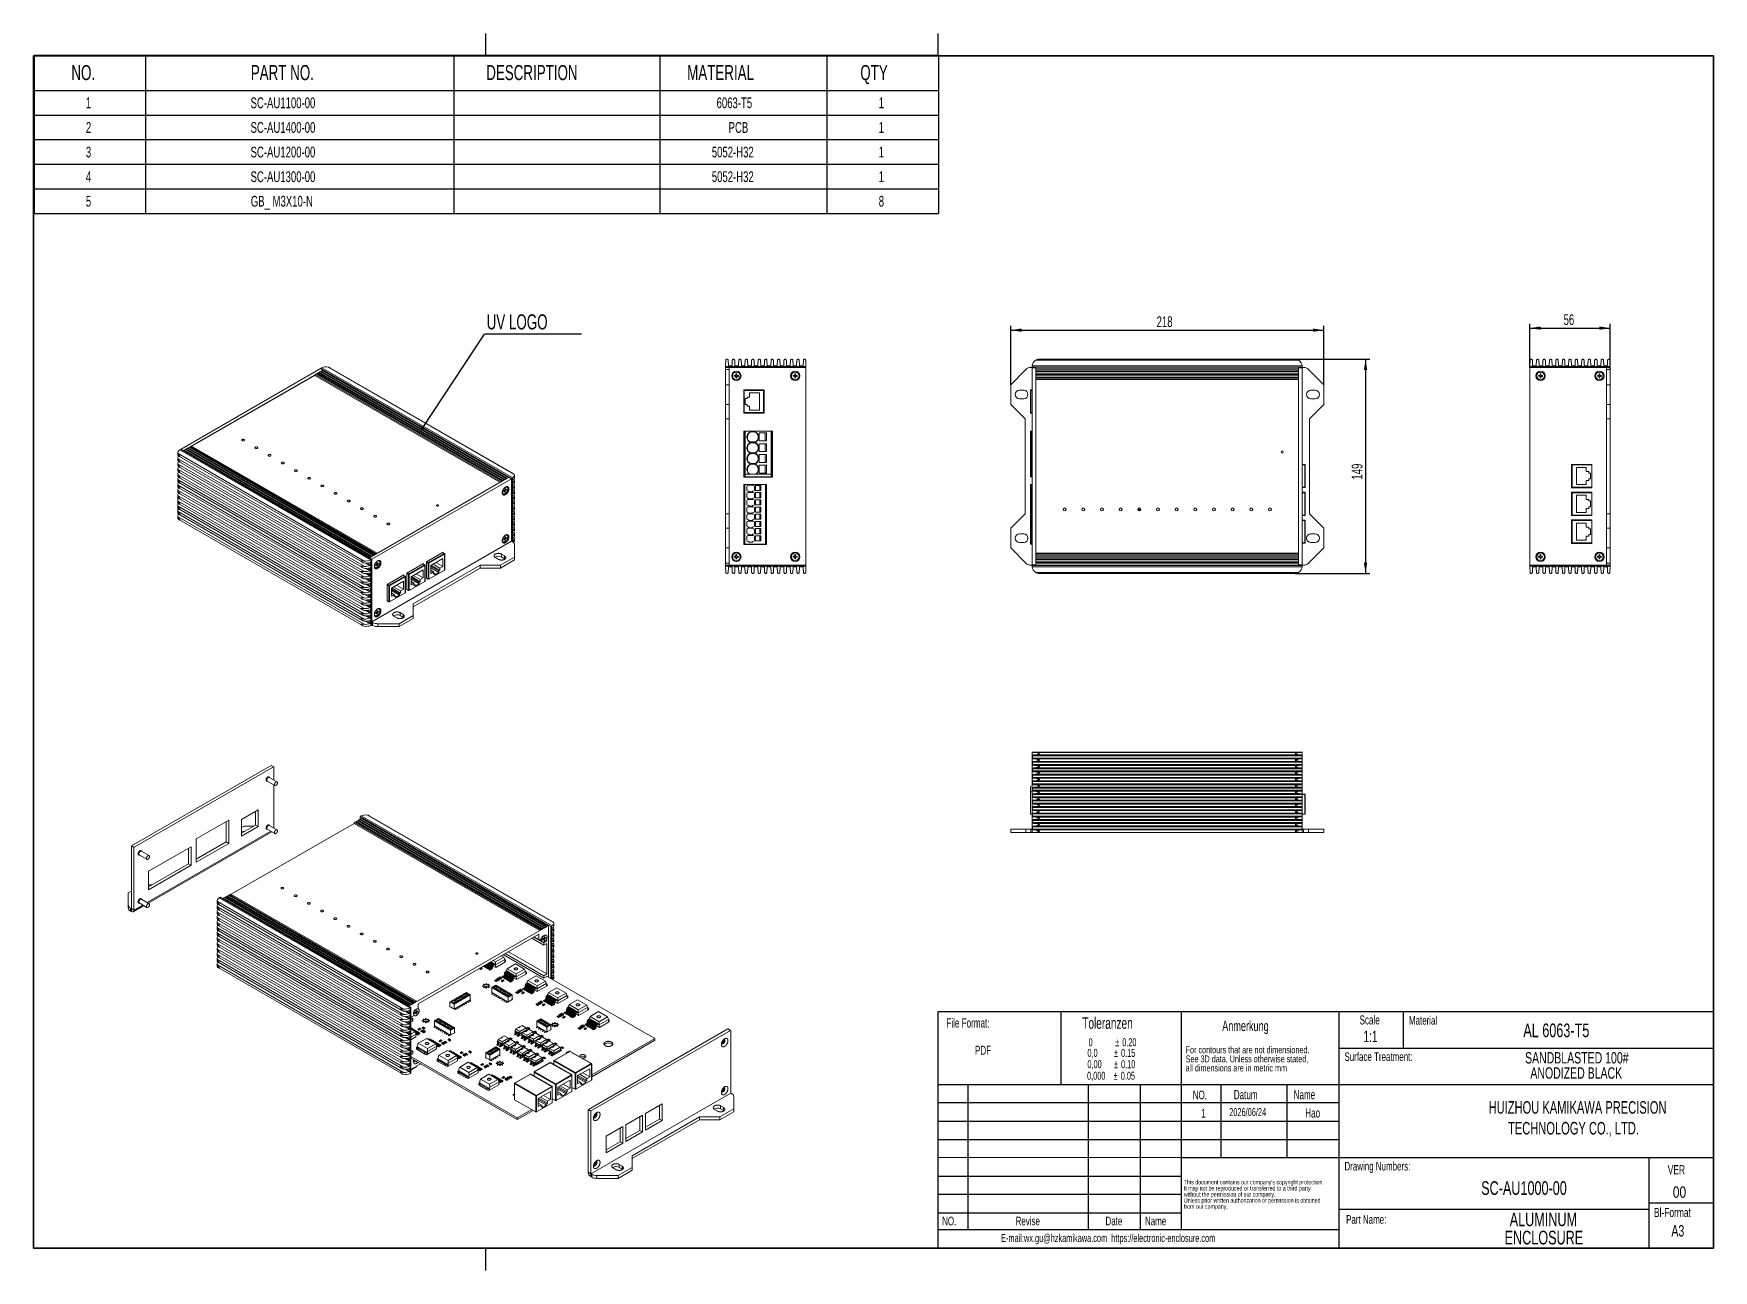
# Model space of a CAD drawing. Header units: millimetres. Extents: x 15 to 405, y 6 to 293.
import ezdxf

# ---------------------------------------------------------------- set-up
doc = ezdxf.new("R2010")
doc.units = ezdxf.units.MM
for name, color, linetype in [('KOPF', 5, 'Continuous'), ('RAHM', 5, 'Continuous'), ('TEXT', 5, 'Continuous')]:
    doc.layers.add(name, color=color, linetype=linetype)
doc.styles.add('SLDTEXTSTYLE0', font='TXT', dxfattribs={"width": 0.690625})
doc.styles.add('SLDTEXTSTYLE1', font='TXT', dxfattribs={"width": 0.663})
doc.styles.add('SLDTEXTSTYLE2', font='TXT', dxfattribs={"width": 0.78125})
doc.dimstyles.new('SLDDIMSTYLE0', dxfattribs={"dimtxt": 2.5, "dimasz": 2.5, "dimexe": 0, "dimexo": 0.0625, "dimtad": 1, "dimdec": 0, "dimlfac": 3, "dimrnd": 1e-09, "dimzin": 12, "dimdsep": 46, "dimtxsty": 'SLDTEXTSTYLE1', "dimsah": 1, "dimcen": 0.09, "dimadec": 0, "dimazin": 3, "dimtfac": 1, "dimtdec": 0, "dimtofl": 0, "dimtmove": 0, "dimatfit": 3, "dimfxl": 0, "dimfrac": 2, "dimtolj": 1, "dimtzin": 12, "dimarcsym": 0})
doc.dimstyles.new('SLDDIMSTYLE1', dxfattribs={"dimtxt": 0.18, "dimasz": 0.769231, "dimexe": 0, "dimexo": 0.0625, "dimgap": 0, "dimtad": 0, "dimtih": 1, "dimtoh": 1, "dimdec": 0, "dimrnd": 1e-09, "dimzin": 0, "dimdsep": 46, "dimtxsty": 'Standard', "dimblk1": 'DOT', "dimblk2": 'DOT', "dimsah": 1, "dimcen": 0.09, "dimadec": 0, "dimazin": 0, "dimtfac": 0.769231, "dimtdec": 0, "dimtofl": 0, "dimtmove": 0, "dimatfit": 3, "dimldrblk": 'DOT', "dimfxl": 0, "dimfrac": 2, "dimtolj": 1, "dimtzin": 0, "dimarcsym": 0})

msp = doc.modelspace()

# ---------------------------------------------------------------- texts
at = {"layer": 'RAHM', "attachment_point": 1, "style": 'SLDTEXTSTYLE1'}
for s, insert, char_height in [('Anmerkung', (290.96, 63.69), 2.381), ('PDF', (233.56, 57.91), 2.117)]:
    msp.add_mtext(s, dxfattribs=dict(at, insert=insert, char_height=char_height))
at = {"layer": 'TEXT', "color": 218, "insert": (226.92, 64.25), "char_height": 2.1167, "attachment_point": 1, "style": 'SLDTEXTSTYLE1'}
msp.add_mtext('File Format:', dxfattribs=at)
at = {"layer": 'TEXT'}
for s, insert, char_height, attachment_point, style in [('Toleranzen', (258.46, 64.48), 2.646, 1, 'SLDTEXTSTYLE1'), ('Scale', (322.85, 64.96), 2.117, 1, 'SLDTEXTSTYLE1'), ('Material', (334.31, 64.8), 2, 1, 'SLDTEXTSTYLE0'), ('AL 6063-T5', (360.87, 63.06), 3.175, 1, 'SLDTEXTSTYLE0'), ('0', (259.94, 59.64), 1.85, 1, 'SLDTEXTSTYLE1'), ('%%p', (266.11, 59.64), 1.852, 1, 'SLDTEXTSTYLE1'), ('0.20', (267.75, 59.64), 1.852, 1, 'SLDTEXTSTYLE1'), ('1:1', (323.76, 61.39), 2.646, 1, 'SLDTEXTSTYLE1'), ('0,0', (259.67, 57.16), 1.852, 1, 'SLDTEXTSTYLE1'), ('%%p', (265.84, 57.16), 1.852, 1, 'SLDTEXTSTYLE1'), ('0.15', (267.48, 57.16), 1.852, 1, 'SLDTEXTSTYLE1'), ('See 3D data. Unless otherwise stated,', (282.48, 55.64), 1.5875, 1, 'SLDTEXTSTYLE0'), ('For contours that are not dimensioned.', (282.48, 57.75), 1.5875, 1, 'SLDTEXTSTYLE0'), ('Surface Treatment:', (319.34, 56.37), 2, 1, 'SLDTEXTSTYLE0'), ('SANDBLASTED 100#', (373.29, 56.42), 2.6458, 2, 'SLDTEXTSTYLE0'), ('0,000', (259.59, 51.86), 1.852, 1, 'SLDTEXTSTYLE1'), ('0,00', (259.67, 54.54), 1.852, 1, 'SLDTEXTSTYLE1'), ('%%p', (265.77, 51.86), 1.852, 1, 'SLDTEXTSTYLE1'), ('%%p', (265.84, 54.54), 1.852, 1, 'SLDTEXTSTYLE1'), ('0.05', (267.41, 51.86), 1.852, 1, 'SLDTEXTSTYLE1'), ('0.10', (267.48, 54.54), 1.852, 1, 'SLDTEXTSTYLE1'), ('all dimensions are in metric mm', (282.48, 53.52), 1.5875, 1, 'SLDTEXTSTYLE0'), ('ANODIZED BLACK', (373.16, 52.89), 2.6458, 2, 'SLDTEXTSTYLE0'), ('NO.', (284.13, 47.47), 2, 1, 'SLDTEXTSTYLE0'), ('Datum', (293.65, 47.59), 2.117, 1, 'SLDTEXTSTYLE1'), ('Name', (307.54, 47.59), 2.117, 1, 'SLDTEXTSTYLE1'), ('1', (286.08, 43.2), 2, 1, 'SLDTEXTSTYLE0'), ('2026/06/24', (292.59, 43.41), 1.852, 1, 'SLDTEXTSTYLE0'), ('Hao', (311.96, 43.34), 2.117, 2, 'SLDTEXTSTYLE1'), ('Drawing Numbers:', (319.34, 30.93), 2, 1, 'SLDTEXTSTYLE0'), ('VER', (394.4, 30.16), 2.117, 1, 'SLDTEXTSTYLE0'), ('without the permission of our company.', (282.07, 23.92), 1.0583, 1, 'SLDTEXTSTYLE0'), ("This document contains our company's copyright protection.", (282.07, 26.75), 1.0583, 1, 'SLDTEXTSTYLE0'), ('It may not be reproduced or transferred to a third party', (282.07, 25.33), 1.0583, 1, 'SLDTEXTSTYLE0'), ('SC-AU1000-00', (351.08, 26.43), 3.175, 1, 'SLDTEXTSTYLE0'), ('00', (395.59, 25.22), 2.646, 1, 'SLDTEXTSTYLE2'), ('from our company.', (282.07, 21.1), 1.0583, 1, 'SLDTEXTSTYLE0'), ('Unless prior written authorization or permission is obtained', (282.07, 22.51), 1.0583, 1, 'SLDTEXTSTYLE0'), ('Bl-Format', (391.19, 20.23), 2.117, 1, 'SLDTEXTSTYLE0'), ('NO.', (225.94, 18.19), 2, 1, 'SLDTEXTSTYLE0'), ('Revise', (243, 18.19), 2, 1, 'SLDTEXTSTYLE0'), ('Date', (263.86, 18.19), 2, 1, 'SLDTEXTSTYLE0'), ('Name', (273.03, 18.19), 2, 1, 'SLDTEXTSTYLE0'), ('Part Name:', (319.73, 18.55), 2, 1, 'SLDTEXTSTYLE0'), ('ALUMINUM', (365.53, 19.16), 3.175, 2, 'SLDTEXTSTYLE0'), ('A3', (395.25, 16.23), 2.646, 1, 'SLDTEXTSTYLE0'), ('E-mail:wx.gu@hzkamikawa.com  https://electronic-enclosure.com', (239.61, 14.16), 1.8521, 1, 'SLDTEXTSTYLE0'), ('ENCLOSURE', (365.65, 14.92), 3.175, 2, 'SLDTEXTSTYLE0')]:
    msp.add_mtext(s, dxfattribs=dict(at, insert=insert, char_height=char_height, attachment_point=attachment_point, style=style))
at = {"layer": 'TEXT', "color": 9, "char_height": 2.9104, "attachment_point": 2, "style": 'SLDTEXTSTYLE1'}
for s, insert in [('HUIZHOU KAMIKAWA PRECISION', (373.46, 45.03)), ('TECHNOLOGY CO., LTD.', (372.52, 40.2))]:
    msp.add_mtext(s, dxfattribs=dict(at, insert=insert))

# ---------------------------------------------------------------- blocks, each defined once
blk = doc.blocks.new('SW_TABLEANNOTATION_0')
at = {"layer": 'RAHM', "color": 0}
for p, q in [((0, 0), (0, -8.18)), ((0, 0), (25.89, 0)), ((25.89, 0), (25.89, -8.18)), ((25.89, 0), (97.5, 0)), ((97.5, 0), (97.5, -8.18)), ((97.5, 0), (145.28, 0)), ((145.28, 0), (145.28, -8.18)), ((145.28, 0), (184.07, 0)), ((184.07, 0), (184.07, -8.18)), ((184.07, 0), (209.96, 0)), ((209.96, 0), (209.96, -8.18)), ((0, -8.18), (25.89, -8.18)), ((0, -8.18), (0, -13.89)), ((25.89, -8.18), (97.5, -8.18)), ((25.89, -8.18), (25.89, -13.89)), ((97.5, -8.18), (145.28, -8.18)), ((97.5, -8.18), (97.5, -13.89)), ((145.28, -8.18), (184.07, -8.18)), ((145.28, -8.18), (145.28, -13.89)), ((184.07, -8.18), (209.96, -8.18)), ((184.07, -8.18), (184.07, -13.89)), ((209.96, -8.18), (209.96, -13.89)), ((0, -13.89), (0, -19.6)), ((0, -13.89), (25.89, -13.89)), ((25.89, -13.89), (25.89, -19.6)), ((25.89, -13.89), (97.5, -13.89)), ((97.5, -13.89), (97.5, -19.6)), ((97.5, -13.89), (145.28, -13.89)), ((145.28, -13.89), (145.28, -19.6)), ((145.28, -13.89), (184.07, -13.89)), ((184.07, -13.89), (184.07, -19.6)), ((184.07, -13.89), (209.96, -13.89)), ((209.96, -13.89), (209.96, -19.6)), ((0, -19.6), (0, -25.32)), ((0, -19.6), (25.89, -19.6)), ((25.89, -19.6), (25.89, -25.32)), ((25.89, -19.6), (97.5, -19.6)), ((97.5, -19.6), (97.5, -25.32)), ((97.5, -19.6), (145.28, -19.6)), ((145.28, -19.6), (145.28, -25.32)), ((145.28, -19.6), (184.07, -19.6)), ((184.07, -19.6), (184.07, -25.32)), ((184.07, -19.6), (209.96, -19.6)), ((209.96, -19.6), (209.96, -25.32)), ((0, -25.32), (0, -31.03)), ((0, -25.32), (25.89, -25.32)), ((25.89, -25.32), (25.89, -31.03)), ((25.89, -25.32), (97.5, -25.32)), ((97.5, -25.32), (97.5, -31.03)), ((97.5, -25.32), (145.28, -25.32)), ((145.28, -25.32), (145.28, -31.03)), ((145.28, -25.32), (184.07, -25.32)), ((184.07, -25.32), (184.07, -31.03)), ((184.07, -25.32), (209.96, -25.32)), ((209.96, -25.32), (209.96, -31.03)), ((0, -31.03), (0, -36.75)), ((0, -31.03), (25.89, -31.03)), ((25.89, -31.03), (25.89, -36.75)), ((25.89, -31.03), (97.5, -31.03)), ((97.5, -31.03), (97.5, -36.75)), ((97.5, -31.03), (145.28, -31.03)), ((145.28, -31.03), (145.28, -36.75)), ((145.28, -31.03), (184.07, -31.03)), ((184.07, -31.03), (184.07, -36.75)), ((184.07, -31.03), (209.96, -31.03)), ((209.96, -31.03), (209.96, -36.75)), ((0, -36.75), (25.89, -36.75)), ((25.89, -36.75), (97.5, -36.75)), ((97.5, -36.75), (145.28, -36.75)), ((145.28, -36.75), (184.07, -36.75)), ((184.07, -36.75), (209.96, -36.75))]:
    blk.add_line(p, q, dxfattribs=at)
at = {"layer": 'RAHM', "color": 0, "attachment_point": 1, "style": 'SLDTEXTSTYLE1'}
for s, insert, char_height in [('NO.', (8.67, -2.27), 3.5), ('PART NO.', (50.33, -2.27), 3.5), ('DESCRIPTION', (104.99, -2.27), 3.5), ('MATERIAL', (151.64, -2.27), 3.5), ('QTY', (191.83, -2.27), 3.5), ('1', (12.04, -9.8), 2.5), ('SC-AU1100-00', (50.28, -9.8), 2.5), ('6063-T5', (158.47, -9.8), 2.5), ('1', (196.11, -9.8), 2.5), ('2', (12.04, -15.52), 2.5), ('SC-AU1400-00', (50.28, -15.52), 2.5), ('PCB', (161.27, -15.52), 2.5), ('1', (196.11, -15.52), 2.5), ('3', (12.04, -21.23), 2.5), ('SC-AU1200-00', (50.28, -21.23), 2.5), ('5052-H32', (157.36, -21.23), 2.5), ('1', (196.11, -21.23), 2.5), ('4', (12.04, -26.95), 2.5), ('SC-AU1300-00', (50.28, -26.95), 2.5), ('5052-H32', (157.36, -26.95), 2.5), ('1', (196.11, -26.95), 2.5), ('5', (12.04, -32.66), 2.5), ('GB_ M3X10-N', (50.33, -32.66), 2.5), ('8', (196.11, -32.66), 2.5)]:
    blk.add_mtext(s, dxfattribs=dict(at, insert=insert, char_height=char_height))
blk = doc.blocks.new('_D')
at = {"layer": 'RAHM'}
for p, q in [((241.87, 211.45), (241.87, 225.12)), ((241.87, 224.12), (314.54, 224.12)), ((314.54, 211.45), (314.54, 225.12))]:
    blk.add_line(p, q, dxfattribs=at)
for points in [[(241.87, 224.12), (244.37, 223.73), (244.37, 224.5)], [(314.54, 224.12), (312.04, 224.5), (312.04, 223.73)]]:
    blk.add_solid(points, dxfattribs=at)
at = {"layer": 'RAHM', "insert": (275.73, 227.34), "char_height": 2.5, "attachment_point": 1, "style": 'SLDTEXTSTYLE1'}
blk.add_mtext('218', dxfattribs=at)
blk = doc.blocks.new('_D_1')
at = {"layer": 'RAHM'}
for p, q in [((307.87, 217.38), (325.24, 217.38)), ((324.24, 217.38), (324.24, 167.6)), ((307.87, 167.6), (325.24, 167.6))]:
    blk.add_line(p, q, dxfattribs=at)
for points in [[(324.24, 217.38), (323.86, 214.88), (324.63, 214.88)], [(324.24, 167.6), (324.63, 170.1), (323.86, 170.1)]]:
    blk.add_solid(points, dxfattribs=at)
at = {"layer": 'RAHM', "insert": (321.02, 189.41), "char_height": 2.5, "attachment_point": 1, "rotation": 90, "style": 'SLDTEXTSTYLE1'}
blk.add_mtext('149', dxfattribs=at)
blk = doc.blocks.new('_D_2')
at = {"layer": 'RAHM'}
for p, q in [((362.37, 215.39), (362.37, 225.59)), ((362.37, 224.59), (381.04, 224.59)), ((381.04, 214.97), (381.04, 225.59))]:
    blk.add_line(p, q, dxfattribs=at)
for points in [[(362.37, 224.59), (364.87, 224.2), (364.87, 224.97)], [(381.04, 224.59), (378.54, 224.97), (378.54, 224.2)]]:
    blk.add_solid(points, dxfattribs=at)
at = {"layer": 'RAHM', "insert": (370.22, 227.81), "char_height": 2.5, "attachment_point": 1, "style": 'SLDTEXTSTYLE1'}
blk.add_mtext('56', dxfattribs=at)
blk = doc.blocks.new('SW_NOTE_0')
at = {"layer": 'RAHM', "color": 0}
blk.add_line((22.5, 0), (0, 0), dxfattribs=at)
at = {"layer": 'RAHM', "color": 0, "insert": (0.5, 4.57), "char_height": 3.5, "attachment_point": 1, "style": 'SLDTEXTSTYLE1'}
blk.add_mtext('UV LOGO', dxfattribs=at)
blk = doc.blocks.new('_Dot')
at = {"color": 0, "linetype": 'ByBlock', "lineweight": -2}
blk.add_line((-0.5, 0), (-1, 0), dxfattribs=at)
at = {"color": 0, "linetype": 'ByBlock', "const_width": 0.5}
blk.add_lwpolyline([(-0.25, 0, 1), (0.25, 0, 1)], format="xyb", close=True, dxfattribs=at)

# ---------------------------------------------------------------- dimensions: what is measured, and where the dimension line sits
at = {"layer": 'RAHM'}
for base, p1, p2, angle, picture, middle in [((314.54, 224.12), (241.87, 211.45), (314.54, 211.45), 0, '_D', (278.44, 224.12)), ((324.24, 167.6), (307.87, 217.38), (307.87, 167.6), 90, '_D_1', (324.24, 192.11))]:
    dim = msp.add_linear_dim(base=base, p1=p1, p2=p2, angle=angle, dimstyle='SLDDIMSTYLE0', dxfattribs=at)
    dim.commit()
    dim.dimension.update_dxf_attribs({"geometry": picture, "text_midpoint": middle, "dimtype": 160})
dim = msp.add_linear_dim(base=(381.04, 224.59), p1=(362.37, 215.39), p2=(381.04, 214.97), dimstyle='SLDDIMSTYLE0', dxfattribs=at)
dim.commit()
dim.dimension.update_dxf_attribs({"geometry": '_D_2', "text_midpoint": (372.02, 224.59), "dimtype": 160})

# ---------------------------------------------------------------- linework, layer by layer
at = {"color": 7, "linetype": 'Continuous', "lineweight": 18}
for p, q in [((49.23, 196.51), (81.61, 215.2)), ((49.81, 196.17), (82.2, 214.86)), ((82.2, 214.86), (81.61, 215.2)), ((82.23, 214.86), (81.64, 215.21)), ((81.84, 215.33), (81.68, 215.24)), ((81.68, 215.24), (81.68, 215.18)), ((125.99, 189.66), (81.68, 215.24)), ((81.8, 214.63), (82.03, 214.77)), ((81.8, 214.63), (81.8, 214.49)), ((124.93, 189.73), (81.8, 214.63)), ((126.23, 189.8), (81.92, 215.38)), ((125.17, 189.87), (82.03, 214.77)), ((82.27, 214.77), (82.15, 214.7)), ((82.25, 214.83), (82.25, 214.75)), ((125.29, 189.93), (82.27, 214.77)), ((126.6, 190.59), (83.37, 215.55)), ((126.46, 190.76), (83.77, 215.4)), ((175.66, 215.82), (175.71, 217.11)), ((175.66, 215.71), (175.66, 215.82)), ((175.66, 215.71), (194.32, 215.71)), ((175.66, 215.49), (175.66, 215.71)), ((194.32, 215.49), (175.66, 215.49)), ((175.66, 215.45), (176.49, 215.45)), ((175.66, 214.97), (175.66, 215.45)), ((175.66, 214.97), (175.66, 211.45)), ((176.49, 214.97), (175.66, 214.97)), ((175.82, 215.45), (175.82, 215.49)), ((176.27, 217.11), (176.32, 215.98)), ((176.48, 215.82), (177, 215.82)), ((176.49, 215.45), (176.49, 214.97)), ((194.26, 215.45), (176.49, 215.45)), ((176.49, 214.97), (176.49, 211.45)), ((177.16, 215.98), (177.21, 217.11)), ((177.77, 217.11), (177.82, 215.98)), ((177.98, 215.82), (178.5, 215.82)), ((178.66, 215.98), (178.71, 217.11)), ((179.27, 217.11), (179.32, 215.98)), ((179.48, 215.82), (180, 215.82)), ((180.16, 215.98), (180.21, 217.11)), ((180.77, 217.11), (180.82, 215.98)), ((180.98, 215.82), (181.5, 215.82)), ((181.66, 215.98), (181.71, 217.11)), ((182.27, 217.11), (182.32, 215.98)), ((182.48, 215.82), (183, 215.82)), ((183.16, 215.98), (183.21, 217.11)), ((183.77, 217.11), (183.82, 215.98)), ((183.98, 215.82), (184.5, 215.82)), ((184.71, 217.11), (184.66, 215.98)), ((185.32, 215.98), (185.27, 217.11)), ((185.48, 215.82), (186, 215.82)), ((186.21, 217.11), (186.16, 215.98)), ((186.82, 215.98), (186.77, 217.11)), ((186.98, 215.82), (187.5, 215.82)), ((187.71, 217.11), (187.66, 215.98)), ((188.32, 215.98), (188.27, 217.11)), ((188.48, 215.82), (189, 215.82)), ((189.21, 217.11), (189.16, 215.98)), ((189.82, 215.98), (189.77, 217.11)), ((189.98, 215.82), (190.5, 215.82)), ((190.71, 217.11), (190.66, 215.98)), ((191.32, 215.98), (191.27, 217.11)), ((191.48, 215.82), (192, 215.82)), ((192.21, 217.11), (192.16, 215.98)), ((192.82, 215.98), (192.77, 217.11)), ((192.98, 215.82), (193.5, 215.82)), ((193.71, 217.11), (193.66, 215.98)), ((194.16, 215.49), (194.16, 215.45)), ((194.32, 215.82), (194.27, 217.11)), ((194.32, 215.71), (194.32, 215.82)), ((194.32, 215.71), (194.32, 215.49)), ((194.32, 169.59), (194.32, 215.39)), ((245.39, 214.97), (241.87, 211.45)), ((246.87, 215.45), (246.56, 215.45)), ((246.87, 215.71), (246.87, 215.49)), ((309.54, 215.49), (246.87, 215.49)), ((246.87, 215.45), (247.71, 215.45)), ((246.87, 215.39), (246.87, 215.45)), ((247.71, 215.39), (246.87, 215.39)), ((246.87, 169.59), (246.87, 215.39)), ((309.54, 215.82), (246.88, 215.82)), ((308.78, 217.11), (247.64, 217.11)), ((247.71, 215.49), (247.71, 215.45)), ((247.71, 215.45), (247.71, 215.39)), ((247.71, 169.59), (247.71, 215.39)), ((247.71, 214.82), (247.71, 215.15)), ((308.71, 215.15), (247.71, 215.15)), ((308.71, 214.82), (247.71, 214.82)), ((307.87, 217.38), (248.54, 217.38)), ((308.71, 215.45), (308.71, 215.49)), ((308.71, 215.45), (309.54, 215.45)), ((308.71, 215.39), (308.71, 215.45)), ((308.71, 215.39), (308.71, 169.59)), ((309.54, 215.39), (308.71, 215.39)), ((308.71, 215.15), (308.71, 214.82)), ((309.54, 215.71), (309.54, 215.49)), ((309.54, 215.45), (309.54, 215.39)), ((309.85, 215.45), (309.54, 215.45)), ((309.54, 215.39), (309.54, 169.59)), ((314.54, 211.45), (311.03, 214.97)), ((362.43, 217.11), (362.37, 215.82)), ((362.37, 215.82), (362.37, 215.71)), ((362.37, 215.71), (362.37, 215.49)), ((381.04, 215.71), (362.37, 215.71)), ((362.37, 215.49), (381.04, 215.49)), ((362.37, 215.39), (362.37, 169.59)), ((380.2, 215.45), (362.44, 215.45)), ((362.54, 215.45), (362.54, 215.49)), ((363.03, 215.98), (362.98, 217.11)), ((363.2, 215.82), (363.71, 215.82)), ((363.93, 217.11), (363.88, 215.98)), ((364.53, 215.98), (364.48, 217.11)), ((364.7, 215.82), (365.21, 215.82)), ((365.43, 217.11), (365.38, 215.98)), ((366.03, 215.98), (365.98, 217.11)), ((366.2, 215.82), (366.71, 215.82)), ((366.93, 217.11), (366.88, 215.98)), ((367.53, 215.98), (367.48, 217.11)), ((367.7, 215.82), (368.21, 215.82)), ((368.43, 217.11), (368.38, 215.98)), ((369.03, 215.98), (368.98, 217.11)), ((369.2, 215.82), (369.71, 215.82)), ((369.93, 217.11), (369.88, 215.98)), ((370.53, 215.98), (370.48, 217.11)), ((370.7, 215.82), (371.21, 215.82)), ((371.43, 217.11), (371.38, 215.98)), ((372.03, 215.98), (371.98, 217.11)), ((372.2, 215.82), (372.71, 215.82)), ((372.88, 215.98), (372.93, 217.11)), ((373.48, 217.11), (373.53, 215.98)), ((373.7, 215.82), (374.21, 215.82)), ((374.38, 215.98), (374.43, 217.11)), ((374.98, 217.11), (375.03, 215.98)), ((375.2, 215.82), (375.71, 215.82)), ((375.88, 215.98), (375.93, 217.11)), ((376.48, 217.11), (376.53, 215.98)), ((376.7, 215.82), (377.21, 215.82)), ((377.38, 215.98), (377.43, 217.11)), ((377.98, 217.11), (378.03, 215.98)), ((378.2, 215.82), (378.71, 215.82)), ((378.88, 215.98), (378.93, 217.11)), ((379.48, 217.11), (379.53, 215.98)), ((379.7, 215.82), (380.21, 215.82)), ((380.2, 215.45), (381.04, 215.45)), ((380.2, 214.97), (380.2, 215.45)), ((380.2, 211.45), (380.2, 214.97)), ((381.04, 214.97), (380.2, 214.97)), ((380.38, 215.98), (380.43, 217.11)), ((380.87, 215.49), (380.87, 215.45)), ((380.98, 217.11), (381.04, 215.82)), ((381.04, 215.82), (381.04, 215.71)), ((381.04, 215.49), (381.04, 215.71)), ((381.04, 215.45), (381.04, 214.97)), ((381.04, 211.45), (381.04, 214.97)), ((80.27, 213.61), (51.75, 197.15)), ((80.39, 213.81), (80.27, 213.61)), ((123.28, 188.78), (80.27, 213.61)), ((80.39, 213.81), (80.62, 213.95)), ((123.52, 188.91), (80.39, 213.81)), ((123.75, 189.05), (80.62, 213.95)), ((80.86, 213.95), (80.74, 213.88)), ((80.86, 214.09), (81.09, 214.22)), ((123.99, 189.19), (80.86, 214.09)), ((80.86, 214.09), (80.86, 213.95)), ((123.87, 189.12), (80.86, 213.95)), ((124.23, 189.32), (81.09, 214.22)), ((81.33, 214.22), (81.21, 214.15)), ((81.33, 214.36), (81.56, 214.49)), ((81.33, 214.36), (81.33, 214.22)), ((124.46, 189.46), (81.33, 214.36)), ((124.34, 189.39), (81.33, 214.22)), ((124.7, 189.59), (81.56, 214.49)), ((81.8, 214.49), (81.68, 214.43)), ((124.81, 189.66), (81.8, 214.49)), ((176.49, 211.45), (175.66, 211.45)), ((175.66, 211.45), (175.66, 206.85)), ((176.49, 211.45), (176.49, 206.85)), ((177.67, 213.4), (177.68, 213.59)), ((177.99, 213.39), (177.67, 213.4)), ((177.68, 213.59), (178, 213.59)), ((177.76, 213.59), (177.76, 213.39)), ((178.06, 213.65), (178.07, 213.97)), ((178.06, 213.01), (178.06, 213.33)), ((178.06, 213.09), (178.25, 213.09)), ((178.25, 213), (178.06, 213.01)), ((178.07, 213.97), (178.26, 213.97)), ((178.26, 213.89), (178.07, 213.89)), ((178.25, 213.32), (178.25, 213)), ((178.26, 213.97), (178.26, 213.65)), ((178.32, 213.58), (178.64, 213.58)), ((178.64, 213.39), (178.32, 213.39)), ((178.56, 213.39), (178.56, 213.58)), ((178.64, 213.58), (178.64, 213.39)), ((191.34, 213.59), (191.66, 213.59)), ((191.34, 213.4), (191.34, 213.59)), ((191.66, 213.39), (191.34, 213.4)), ((191.42, 213.59), (191.42, 213.4)), ((191.72, 213.01), (191.73, 213.33)), ((191.72, 213.09), (191.92, 213.09)), ((191.91, 213), (191.72, 213.01)), ((191.73, 213.97), (191.93, 213.97)), ((191.73, 213.65), (191.73, 213.97)), ((191.93, 213.89), (191.73, 213.89)), ((191.92, 213.32), (191.91, 213)), ((191.93, 213.97), (191.92, 213.65)), ((191.99, 213.58), (192.31, 213.58)), ((192.31, 213.38), (191.99, 213.39)), ((192.22, 213.39), (192.23, 213.58)), ((192.31, 213.58), (192.31, 213.38)), ((241.87, 211.45), (241.87, 206.85)), ((247.71, 214.15), (247.71, 214.49)), ((308.71, 214.49), (247.71, 214.49)), ((308.71, 214.15), (247.71, 214.15)), ((247.71, 213.49), (247.71, 213.82)), ((308.71, 213.82), (247.71, 213.82)), ((308.71, 213.49), (247.71, 213.49)), ((308.71, 213.15), (247.71, 213.15)), ((247.71, 212.82), (247.71, 213.15)), ((308.71, 212.82), (247.71, 212.82)), ((308.71, 212.65), (247.71, 212.65)), ((308.71, 214.49), (308.71, 214.15)), ((308.71, 213.82), (308.71, 213.49)), ((308.71, 213.15), (308.71, 212.82)), ((314.54, 206.85), (314.54, 211.45)), ((364.39, 213.59), (364.71, 213.59)), ((364.39, 213.4), (364.39, 213.59)), ((364.71, 213.39), (364.39, 213.4)), ((364.47, 213.59), (364.47, 213.4)), ((364.77, 213.01), (364.77, 213.33)), ((364.77, 213.09), (364.96, 213.09)), ((364.96, 213), (364.77, 213.01)), ((364.78, 213.97), (364.97, 213.97)), ((364.78, 213.65), (364.78, 213.97)), ((364.97, 213.89), (364.78, 213.89)), ((364.97, 213.32), (364.96, 213)), ((364.97, 213.97), (364.97, 213.65)), ((365.35, 213.39), (365.03, 213.39)), ((365.04, 213.58), (365.36, 213.58)), ((365.27, 213.39), (365.27, 213.58)), ((365.36, 213.58), (365.35, 213.39)), ((378.05, 213.4), (378.06, 213.59)), ((378.37, 213.39), (378.05, 213.4)), ((378.06, 213.59), (378.38, 213.59)), ((378.14, 213.59), (378.14, 213.39)), ((378.44, 213.65), (378.45, 213.97)), ((378.64, 213.89), (378.44, 213.89)), ((378.44, 213.01), (378.44, 213.33)), ((378.44, 213.09), (378.63, 213.09)), ((378.63, 213), (378.44, 213.01)), ((378.45, 213.97), (378.64, 213.97)), ((378.63, 213.32), (378.63, 213)), ((378.64, 213.97), (378.64, 213.65)), ((378.7, 213.58), (379.02, 213.58)), ((379.02, 213.39), (378.7, 213.39)), ((378.94, 213.39), (378.94, 213.58)), ((379.02, 213.58), (379.02, 213.39)), ((380.2, 211.45), (381.04, 211.45)), ((380.2, 206.85), (380.2, 211.45)), ((381.04, 206.85), (381.04, 211.45)), ((176.49, 206.85), (175.66, 206.85)), ((175.66, 206.85), (175.66, 203.52)), ((176.49, 206.85), (176.49, 203.52)), ((184.65, 210.28), (179.89, 210.28)), ((179.89, 210.28), (179.89, 204.8)), ((179.9, 204.8), (179.9, 210.28)), ((179.94, 210.17), (179.9, 210.17)), ((179.9, 210.08), (179.94, 210.08)), ((179.9, 209.96), (179.94, 209.96)), ((179.9, 208.94), (179.94, 208.94)), ((179.9, 208.92), (179.94, 208.92)), ((179.9, 208.71), (179.94, 208.71)), ((179.9, 208.49), (179.94, 208.49)), ((179.9, 208.28), (179.94, 208.28)), ((179.9, 208.07), (179.94, 208.07)), ((179.9, 207.86), (179.94, 207.86)), ((179.9, 207.65), (179.94, 207.65)), ((179.9, 207.44), (179.94, 207.44)), ((179.9, 207.22), (179.94, 207.22)), ((179.9, 207.01), (179.94, 207.01)), ((179.9, 206.8), (179.94, 206.8)), ((179.94, 210.23), (179.94, 210.28)), ((179.94, 210.23), (184.5, 210.23)), ((179.94, 210.13), (179.94, 210.23)), ((184.5, 210.13), (179.94, 210.13)), ((179.94, 204.96), (179.94, 210.13)), ((179.95, 210.28), (179.95, 210.23)), ((180.21, 208.22), (180.64, 208.22)), ((180.21, 206.86), (180.21, 208.22)), ((180.64, 206.86), (180.21, 206.86)), ((180.64, 208.59), (181.23, 208.59)), ((180.64, 208.22), (180.64, 208.59)), ((180.64, 206.49), (180.64, 206.86)), ((180.75, 210.28), (180.75, 210.23)), ((181.23, 209.53), (183.52, 209.53)), ((181.23, 208.59), (181.23, 209.53)), ((181.42, 210.28), (181.42, 210.23)), ((183.52, 209.53), (183.52, 205.55)), ((184.5, 210.13), (184.5, 210.23)), ((184.5, 204.96), (184.5, 210.13)), ((184.6, 210.13), (184.5, 210.13)), ((184.6, 210.13), (184.6, 204.96)), ((184.65, 204.8), (184.65, 210.28)), ((241.87, 206.85), (245.21, 203.52)), ((243.87, 210.15), (244.87, 210.15)), ((244.87, 208.15), (243.87, 208.15)), ((246.55, 210.13), (246.45, 210.13)), ((246.45, 204.96), (246.45, 210.13)), ((246.55, 210.23), (246.55, 210.13)), ((246.55, 210.23), (246.87, 210.23)), ((246.55, 210.13), (246.55, 204.96)), ((246.87, 210.13), (246.55, 210.13)), ((311.21, 203.52), (314.54, 206.85)), ((311.54, 210.15), (312.54, 210.15)), ((312.54, 208.15), (311.54, 208.15)), ((380.2, 206.85), (381.04, 206.85)), ((380.2, 203.52), (380.2, 206.85)), ((381.04, 203.52), (381.04, 206.85)), ((176.49, 203.52), (175.66, 203.52)), ((175.66, 203.52), (175.66, 181.45)), ((176.49, 203.52), (176.49, 181.45)), ((179.89, 204.8), (184.65, 204.8)), ((179.9, 206.59), (179.94, 206.59)), ((179.9, 206.38), (179.94, 206.38)), ((179.9, 206.17), (179.94, 206.17)), ((179.9, 206.15), (179.94, 206.15)), ((179.9, 205.13), (179.94, 205.13)), ((179.9, 205), (179.94, 205)), ((179.94, 204.92), (179.9, 204.92)), ((179.94, 204.96), (184.5, 204.96)), ((179.94, 204.85), (179.94, 204.96)), ((184.5, 204.85), (179.94, 204.85)), ((181.23, 206.49), (180.64, 206.49)), ((181.23, 205.55), (181.23, 206.49)), ((183.52, 205.55), (181.23, 205.55)), ((184.5, 204.85), (184.5, 204.96)), ((184.5, 204.96), (184.6, 204.96)), ((245.21, 203.52), (245.21, 181.45)), ((246.45, 204.96), (246.55, 204.96)), ((246.55, 204.96), (246.55, 204.85)), ((246.55, 204.96), (246.87, 204.96)), ((246.87, 204.85), (246.55, 204.85)), ((311.21, 181.45), (311.21, 203.52)), ((380.2, 203.52), (381.04, 203.52)), ((380.2, 181.45), (380.2, 203.52)), ((381.04, 181.45), (381.04, 203.52)), ((186.53, 200.69), (179.89, 200.69)), ((179.89, 200.69), (179.89, 189.99)), ((179.9, 189.99), (179.9, 200.69)), ((179.93, 200.11), (179.93, 200.69)), ((179.93, 200.11), (179.94, 200.11)), ((179.93, 199.31), (179.94, 199.31)), ((179.93, 198.71), (179.93, 199.31)), ((179.94, 200.64), (179.94, 190.64)), ((179.94, 200.64), (180.18, 200.64)), ((179.99, 200.64), (179.99, 200.69)), ((180.18, 200.64), (180.18, 190.64)), ((180.18, 200.64), (186.24, 200.64)), ((180.63, 199.4), (180.63, 199.17)), ((180.71, 199.4), (180.63, 199.4)), ((180.71, 199.17), (180.63, 199.17)), ((180.71, 199.4), (180.71, 199.17)), ((181.78, 200.55), (182.14, 200.55)), ((181.78, 200.47), (181.78, 200.55)), ((181.78, 200.47), (182.14, 200.47)), ((182.14, 200.47), (182.14, 200.55)), ((183.29, 199.4), (183.21, 199.4)), ((183.21, 199.4), (183.21, 199.17)), ((183.29, 199.17), (183.21, 199.17)), ((183.29, 199.4), (183.29, 199.17)), ((183.46, 200.25), (185.19, 200.25)), ((183.46, 198.4), (183.46, 200.25)), ((184.85, 198.4), (184.85, 200.25)), ((185.19, 198.4), (185.19, 200.25)), ((186.24, 200.64), (186.24, 190.64)), ((186.24, 200.64), (186.48, 200.64)), ((186.48, 200.64), (186.48, 190.64)), ((186.53, 189.99), (186.53, 200.69)), ((246.45, 200.64), (246.45, 190.64)), ((246.45, 200.64), (246.68, 200.64)), ((246.68, 200.64), (246.68, 190.64)), ((246.68, 200.64), (246.87, 200.64)), ((48.51, 195.66), (48.51, 195.19)), ((91.78, 170.49), (48.55, 195.44)), ((93.23, 170.75), (48.92, 196.33)), ((49.15, 196.47), (49, 196.37)), ((93.47, 170.88), (49.15, 196.47)), ((49.23, 196.51), (49.81, 196.17)), ((49.98, 196.13), (49.86, 196.06)), ((49.98, 196.26), (50.22, 196.4)), ((93.11, 171.36), (49.98, 196.26)), ((49.98, 196.26), (49.98, 196.13)), ((93, 171.29), (49.98, 196.13)), ((93.35, 171.5), (50.22, 196.4)), ((50.45, 196.4), (50.33, 196.33)), ((50.45, 196.53), (50.69, 196.67)), ((50.45, 196.53), (50.45, 196.4)), ((93.58, 171.63), (50.45, 196.53)), ((93.47, 171.56), (50.45, 196.4)), ((93.82, 171.77), (50.69, 196.67)), ((50.92, 196.67), (50.8, 196.6)), ((50.92, 196.81), (51.16, 196.94)), ((50.92, 196.81), (50.92, 196.67)), ((94.06, 171.91), (50.92, 196.81)), ((93.94, 171.84), (50.92, 196.67)), ((94.29, 172.04), (51.16, 196.94)), ((51.39, 196.94), (51.28, 196.87)), ((51.39, 197.08), (51.63, 197.21)), ((94.53, 172.18), (51.39, 197.08)), ((51.39, 197.08), (51.39, 196.94)), ((94.41, 172.11), (51.39, 196.94)), ((94.76, 172.31), (51.63, 197.21)), ((179.94, 198.69), (179.9, 198.69)), ((179.94, 198.19), (179.9, 198.19)), ((179.94, 196.19), (179.9, 196.19)), ((179.94, 195.69), (179.9, 195.69)), ((179.93, 198.71), (179.94, 198.71)), ((179.93, 198.69), (179.93, 198.71)), ((179.93, 198.69), (179.94, 198.69)), ((179.93, 195.44), (179.94, 195.44)), ((179.93, 195.43), (179.93, 195.44)), ((179.93, 195.43), (179.94, 195.43)), ((179.93, 195.29), (179.93, 195.43)), ((179.93, 195.29), (179.94, 195.29)), ((179.93, 195.28), (179.93, 195.29)), ((179.93, 195.28), (179.94, 195.28)), ((180.63, 196.9), (180.63, 196.67)), ((180.71, 196.9), (180.63, 196.9)), ((180.71, 196.67), (180.63, 196.67)), ((180.71, 196.9), (180.71, 196.67)), ((182.65, 198.14), (181.27, 198.14)), ((182.65, 195.64), (181.27, 195.64)), ((181.78, 198.05), (182.14, 198.05)), ((181.78, 197.97), (181.78, 198.05)), ((181.78, 197.97), (182.14, 197.97)), ((181.78, 195.55), (182.14, 195.55)), ((181.78, 195.47), (181.78, 195.55)), ((181.78, 195.47), (182.14, 195.47)), ((182.14, 197.97), (182.14, 198.05)), ((182.14, 195.47), (182.14, 195.55)), ((183.29, 196.9), (183.21, 196.9)), ((183.21, 196.9), (183.21, 196.67)), ((183.29, 196.67), (183.21, 196.67)), ((183.29, 196.9), (183.29, 196.67)), ((183.46, 198.4), (185.19, 198.4)), ((183.46, 197.75), (185.19, 197.75)), ((183.46, 195.9), (183.46, 197.75)), ((183.46, 195.9), (185.19, 195.9)), ((183.46, 195.25), (185.19, 195.25)), ((183.46, 193.4), (183.46, 195.25)), ((184.85, 195.9), (184.85, 197.75)), ((184.85, 193.4), (184.85, 195.25)), ((185.19, 195.9), (185.19, 197.75)), ((185.19, 193.4), (185.19, 195.25)), ((48.51, 194.43), (48.51, 193.96)), ((48.51, 193.21), (48.51, 192.74)), ((48.51, 191.98), (48.51, 191.51)), ((91.78, 169.26), (48.55, 194.22)), ((91.78, 168.04), (48.55, 193)), ((91.78, 166.81), (48.55, 191.77)), ((48.69, 194.82), (91.37, 170.19)), ((48.69, 193.6), (91.37, 168.96)), ((48.69, 192.38), (91.37, 167.74)), ((48.69, 191.15), (91.37, 166.51)), ((179.94, 193.69), (179.9, 193.69)), ((179.94, 193.19), (179.9, 193.19)), ((179.9, 192.95), (179.94, 192.95)), ((179.94, 192.86), (179.9, 192.86)), ((179.9, 192.77), (179.93, 192.77)), ((179.93, 192.64), (179.9, 192.64)), ((179.94, 191.82), (179.9, 191.82)), ((179.9, 191.61), (179.94, 191.61)), ((179.93, 191.39), (179.9, 191.39)), ((179.94, 191.19), (179.9, 191.19)), ((179.93, 194.78), (179.94, 194.78)), ((179.93, 194.76), (179.93, 194.78)), ((179.93, 194.76), (179.94, 194.76)), ((179.93, 194.63), (179.93, 194.76)), ((179.93, 194.63), (179.94, 194.63)), ((179.93, 194.61), (179.93, 194.63)), ((179.93, 194.61), (179.94, 194.61)), ((179.93, 194.11), (179.94, 194.11)), ((179.93, 194.09), (179.93, 194.11)), ((179.93, 194.09), (179.94, 194.09)), ((179.93, 193.96), (179.93, 194.09)), ((179.93, 193.96), (179.94, 193.96)), ((179.93, 193.94), (179.93, 193.96)), ((179.93, 193.94), (179.94, 193.94)), ((179.93, 192.78), (179.94, 192.78)), ((179.93, 192.76), (179.93, 192.78)), ((179.93, 192.76), (179.94, 192.76)), ((179.93, 192.63), (179.93, 192.76)), ((179.93, 192.63), (179.94, 192.63)), ((179.93, 192.61), (179.93, 192.63)), ((179.93, 192.61), (179.94, 192.61)), ((179.93, 192.11), (179.94, 192.11)), ((179.93, 192.09), (179.93, 192.11)), ((179.93, 191.96), (179.93, 192.09)), ((179.93, 192.09), (179.94, 192.09)), ((179.93, 191.96), (179.94, 191.96)), ((179.93, 191.94), (179.93, 191.96)), ((179.93, 191.94), (179.94, 191.94)), ((179.93, 191.44), (179.94, 191.44)), ((179.93, 191.43), (179.93, 191.44)), ((179.93, 191.43), (179.94, 191.43)), ((179.93, 191.29), (179.93, 191.43)), ((179.93, 191.29), (179.94, 191.29)), ((179.93, 191.28), (179.93, 191.29)), ((179.93, 191.28), (179.94, 191.28)), ((180.63, 194.4), (180.63, 194.17)), ((180.71, 194.4), (180.63, 194.4)), ((180.71, 194.17), (180.63, 194.17)), ((180.63, 191.9), (180.63, 191.67)), ((180.71, 191.9), (180.63, 191.9)), ((180.71, 191.67), (180.63, 191.67)), ((180.71, 194.4), (180.71, 194.17)), ((180.71, 191.9), (180.71, 191.67)), ((182.65, 193.14), (181.27, 193.14)), ((181.78, 193.05), (182.14, 193.05)), ((181.78, 192.97), (181.78, 193.05)), ((181.78, 192.97), (182.14, 192.97)), ((182.14, 192.97), (182.14, 193.05)), ((183.29, 194.4), (183.21, 194.4)), ((183.21, 194.4), (183.21, 194.17)), ((183.29, 194.17), (183.21, 194.17)), ((183.29, 191.9), (183.21, 191.9)), ((183.21, 191.9), (183.21, 191.67)), ((183.29, 191.67), (183.21, 191.67)), ((183.29, 194.4), (183.29, 194.17)), ((183.29, 191.9), (183.29, 191.67)), ((183.46, 193.4), (185.19, 193.4)), ((183.46, 192.75), (185.19, 192.75)), ((183.46, 190.9), (183.46, 192.75)), ((184.85, 190.9), (184.85, 192.75)), ((185.19, 190.9), (185.19, 192.75)), ((309.54, 192.92), (310.11, 192.92)), ((310.11, 192.82), (309.54, 192.82)), ((310.11, 192.82), (310.11, 192.92)), ((310.11, 187.64), (310.11, 192.82)), ((310.21, 192.82), (310.11, 192.82)), ((310.21, 192.82), (310.21, 187.64)), ((376.8, 192.95), (372.05, 192.95)), ((372.05, 192.95), (372.05, 187.49)), ((372.1, 187.64), (372.1, 192.82)), ((372.2, 192.82), (372.1, 192.82)), ((372.2, 192.92), (372.2, 192.82)), ((372.2, 192.92), (376.75, 192.92)), ((376.75, 192.82), (372.2, 192.82)), ((372.2, 192.82), (372.2, 187.64)), ((373.18, 192.22), (375.47, 192.22)), ((373.18, 188.24), (373.18, 192.22)), ((375.24, 192.92), (375.24, 192.95)), ((375.47, 192.22), (375.47, 191.28)), ((375.47, 191.28), (376.06, 191.28)), ((376.06, 191.28), (376.06, 190.91)), ((376.67, 192.92), (376.67, 192.95)), ((376.75, 192.95), (376.75, 192.92)), ((376.75, 192.92), (376.75, 192.82)), ((376.75, 192.86), (376.79, 192.86)), ((376.75, 192.82), (376.75, 187.64)), ((376.79, 192.77), (376.75, 192.77)), ((376.77, 192.76), (376.75, 192.76)), ((376.79, 192.64), (376.75, 192.64)), ((376.79, 191.63), (376.75, 191.63)), ((376.79, 191.61), (376.75, 191.61)), ((376.77, 191.44), (376.75, 191.44)), ((376.77, 191.43), (376.75, 191.43)), ((376.79, 191.39), (376.75, 191.39)), ((376.79, 191.18), (376.75, 191.18)), ((376.77, 192.77), (376.77, 192.76)), ((376.77, 192.76), (376.77, 192.64)), ((376.77, 191.44), (376.77, 191.43)), ((376.77, 191.43), (376.77, 191.39)), ((376.79, 192.95), (376.79, 187.49)), ((376.8, 187.49), (376.8, 192.95)), ((48.51, 190.76), (48.51, 190.29)), ((48.51, 189.53), (48.51, 189.06)), ((48.51, 188.31), (48.51, 187.84)), ((91.78, 165.59), (48.55, 190.55)), ((91.78, 164.36), (48.55, 189.32)), ((91.78, 163.14), (48.55, 188.1)), ((48.69, 189.93), (91.37, 165.29)), ((48.69, 188.7), (91.37, 164.06)), ((48.69, 187.48), (91.37, 162.84)), ((125.33, 189.96), (92.95, 171.27)), ((125.92, 189.62), (93.54, 170.93)), ((123.75, 189.05), (123.52, 188.91)), ((124.23, 189.32), (123.99, 189.19)), ((124.39, 187.23), (124.53, 187.31)), ((124.39, 186.97), (124.39, 187.23)), ((124.7, 189.59), (124.46, 189.46)), ((124.53, 187.31), (124.52, 187.05)), ((124.9, 187.65), (124.89, 187.66)), ((125.17, 189.87), (124.93, 189.73)), ((125.92, 189.62), (125.33, 189.96)), ((125.96, 189.62), (125.37, 189.96)), ((125.97, 175.09), (125.97, 189.59)), ((126.15, 189.75), (125.99, 189.66)), ((125.99, 189.66), (125.99, 175.07)), ((126.15, 174.98), (126.15, 189.75)), ((126.23, 189.12), (126.23, 188.7)), ((126.23, 188.7), (126.33, 188.64)), ((126.23, 187.9), (126.23, 187.48)), ((126.23, 187.47), (126.33, 187.42)), ((126.6, 189.37), (126.45, 189.45)), ((126.6, 188.14), (126.45, 188.23)), ((126.64, 189.93), (126.64, 190.39)), ((126.64, 188.7), (126.64, 189.17)), ((126.64, 187.48), (126.64, 187.94)), ((179.89, 189.99), (186.53, 189.99)), ((185.14, 188.29), (179.89, 188.29)), ((179.89, 188.29), (179.89, 174.36)), ((179.94, 190.69), (179.9, 190.69)), ((179.94, 190.55), (179.9, 190.55)), ((179.9, 190.34), (179.94, 190.34)), ((179.94, 190.12), (179.9, 190.12)), ((179.9, 174.36), (179.9, 188.29)), ((179.9, 187.82), (179.94, 187.82)), ((179.9, 187.69), (179.94, 187.69)), ((179.94, 187.64), (179.9, 187.64)), ((179.94, 187.31), (179.9, 187.31)), ((179.93, 190.63), (179.93, 190.69)), ((179.93, 190.63), (179.96, 190.63)), ((179.93, 190.61), (179.93, 190.63)), ((179.93, 190.61), (179.96, 190.61)), ((179.94, 190.64), (180.18, 190.64)), ((179.94, 190.61), (179.94, 190.59)), ((179.94, 190.43), (179.94, 190.59)), ((179.96, 190.59), (179.94, 190.59)), ((179.94, 190.25), (179.94, 190.43)), ((179.94, 190.43), (179.96, 190.43)), ((179.94, 189.99), (179.94, 190.24)), ((179.94, 188.24), (179.94, 188.29)), ((179.94, 188.24), (180.14, 188.24)), ((179.94, 188.24), (179.94, 174.41)), ((179.96, 190.04), (179.96, 190.64)), ((179.96, 190.61), (179.96, 190.59)), ((179.96, 190.59), (179.96, 190.59)), ((179.96, 190.04), (180.19, 190.04)), ((180.07, 188.29), (180.07, 188.24)), ((180.14, 188.24), (180.14, 174.41)), ((180.14, 188.24), (184.89, 188.24)), ((180.18, 190.64), (181.27, 190.64)), ((180.19, 190.04), (180.19, 190.64)), ((180.19, 190.04), (186.23, 190.04)), ((180.32, 189.99), (180.55, 190.04)), ((180.58, 190.04), (180.58, 189.99)), ((180.58, 188.29), (180.58, 188.24)), ((180.59, 187.76), (180.59, 187.06)), ((180.66, 190.04), (180.66, 189.99)), ((180.66, 190.02), (180.8, 189.99)), ((180.66, 188.29), (180.66, 188.24)), ((182.01, 188.11), (180.94, 188.11)), ((181.17, 188.29), (181.17, 188.24)), ((181.28, 190.64), (182.64, 190.64)), ((182.36, 187.06), (182.36, 187.76)), ((182.63, 188.04), (183.84, 188.04)), ((182.63, 188.04), (182.63, 186.84)), ((182.65, 190.64), (186.24, 190.64)), ((183.46, 190.9), (185.19, 190.9)), ((183.63, 188.04), (183.63, 186.84)), ((183.84, 188.04), (183.84, 186.84)), ((184.5, 189.99), (184.5, 190.04)), ((184.5, 188.24), (184.5, 188.29)), ((184.6, 190.04), (184.6, 189.99)), ((184.6, 188.29), (184.6, 188.24)), ((184.65, 190.04), (184.65, 189.99)), ((184.65, 188.29), (184.65, 188.24)), ((184.89, 188.24), (184.89, 174.41)), ((184.89, 188.24), (185.09, 188.24)), ((185.09, 188.24), (185.09, 174.41)), ((185.14, 174.36), (185.14, 188.29)), ((186.23, 190.04), (186.23, 190.64)), ((186.23, 190.04), (186.46, 190.04)), ((186.24, 190.64), (186.48, 190.64)), ((186.46, 190.04), (186.46, 190.64)), ((246.42, 188.24), (246.42, 174.41)), ((246.42, 188.24), (246.62, 188.24)), ((246.45, 190.64), (246.68, 190.64)), ((246.47, 190.04), (246.47, 190.64)), ((246.47, 190.04), (246.7, 190.04)), ((246.62, 188.24), (246.87, 188.24)), ((246.62, 188.24), (246.62, 174.41)), ((246.68, 190.64), (246.87, 190.64)), ((246.7, 190.04), (246.7, 190.64)), ((246.7, 190.04), (246.87, 190.04)), ((309.54, 187.64), (310.11, 187.64)), ((310.11, 187.54), (309.54, 187.54)), ((310.11, 187.64), (310.21, 187.64)), ((310.11, 187.54), (310.11, 187.64)), ((372.05, 190.64), (372.1, 190.64)), ((372.05, 190.04), (372.1, 190.04)), ((372.1, 189.99), (372.05, 189.99)), ((372.05, 188.29), (372.1, 188.29)), ((372.05, 188.24), (372.1, 188.24)), ((372.05, 187.49), (376.8, 187.49)), ((372.1, 187.64), (372.2, 187.64)), ((372.2, 187.64), (376.75, 187.64)), ((372.2, 187.64), (372.2, 187.54)), ((376.75, 187.54), (372.2, 187.54)), ((375.47, 188.24), (373.18, 188.24)), ((375.47, 189.18), (375.47, 188.24)), ((376.06, 189.18), (375.47, 189.18)), ((376.06, 190.91), (376.48, 190.91)), ((376.06, 189.55), (376.06, 189.18)), ((376.48, 189.55), (376.06, 189.55)), ((376.16, 187.53), (376.63, 187.53)), ((376.48, 190.91), (376.48, 189.55)), ((376.55, 187.53), (376.55, 187.49)), ((376.79, 190.97), (376.75, 190.97)), ((376.79, 190.76), (376.75, 190.76)), ((376.77, 190.63), (376.75, 190.63)), ((376.77, 190.61), (376.75, 190.61)), ((376.79, 190.55), (376.75, 190.55)), ((376.79, 190.34), (376.75, 190.34)), ((376.79, 190.12), (376.75, 190.12)), ((376.79, 189.91), (376.75, 189.91)), ((376.79, 189.7), (376.75, 189.7)), ((376.79, 189.49), (376.75, 189.49)), ((376.79, 189.28), (376.75, 189.28)), ((376.79, 189.07), (376.75, 189.07)), ((376.79, 188.85), (376.75, 188.85)), ((376.79, 188.83), (376.75, 188.83)), ((376.79, 187.82), (376.75, 187.82)), ((376.79, 187.69), (376.75, 187.69)), ((376.75, 187.64), (376.75, 187.54)), ((376.75, 187.61), (376.79, 187.61)), ((376.75, 187.54), (376.75, 187.5)), ((376.77, 190.76), (376.77, 190.63)), ((376.77, 190.69), (376.79, 190.69)), ((376.77, 190.63), (376.77, 190.61)), ((48.51, 185.61), (48.47, 185.59)), ((48.47, 185.59), (48.47, 182.72)), ((48.51, 187.08), (48.51, 186.61)), ((48.51, 185.86), (48.51, 185.39)), ((48.51, 184.63), (48.51, 184.16)), ((48.51, 183.41), (48.51, 182.94)), ((91.78, 161.91), (48.55, 186.87)), ((91.78, 160.69), (48.55, 185.65)), ((91.78, 159.46), (48.55, 184.42)), ((48.69, 186.25), (91.37, 161.61)), ((48.69, 185.03), (91.37, 160.39)), ((48.69, 183.8), (91.37, 159.16)), ((124, 186.11), (124.01, 186.1)), ((124.11, 186.76), (124.34, 186.89)), ((124.11, 186.6), (124.11, 186.76)), ((124.34, 186.73), (124.11, 186.6)), ((124.34, 186.73), (124.2, 186.81)), ((124.37, 186.73), (124.22, 186.82)), ((124.52, 186.78), (124.34, 186.89)), ((124.38, 186.44), (124.39, 186.7)), ((124.38, 186.62), (124.52, 186.52)), ((124.52, 186.52), (124.38, 186.44)), ((124.39, 187.13), (124.52, 187.05)), ((124.39, 187.1), (124.54, 187.02)), ((124.39, 186.97), (124.57, 186.86)), ((124.52, 186.78), (124.52, 186.52)), ((124.57, 187.02), (124.8, 187.15)), ((124.8, 186.99), (124.57, 186.86)), ((124.63, 187.06), (124.8, 186.99)), ((124.8, 187.15), (124.8, 186.99)), ((126.23, 186.68), (126.23, 186.26)), ((126.23, 186.25), (126.33, 186.19)), ((126.23, 185.45), (126.23, 185.03)), ((126.23, 185.02), (126.33, 184.97)), ((126.23, 184.23), (126.23, 183.81)), ((126.23, 183.8), (126.33, 183.74)), ((126.6, 186.92), (126.45, 187)), ((126.6, 185.69), (126.45, 185.78)), ((126.6, 184.47), (126.45, 184.56)), ((126.6, 183.24), (126.45, 183.33)), ((126.64, 186.25), (126.64, 186.72)), ((126.64, 185.03), (126.64, 185.5)), ((126.64, 183.8), (126.64, 184.27)), ((179.9, 186.49), (179.94, 186.49)), ((179.94, 186.39), (179.9, 186.39)), ((179.9, 186.31), (179.94, 186.31)), ((179.94, 186.18), (179.9, 186.18)), ((179.94, 185.98), (179.9, 185.98)), ((179.94, 185.64), (179.9, 185.64)), ((179.94, 185.36), (179.9, 185.36)), ((179.9, 185.14), (179.94, 185.14)), ((179.94, 184.93), (179.9, 184.93)), ((179.9, 184.72), (179.93, 184.72)), ((179.94, 184.51), (179.9, 184.51)), ((179.94, 184.31), (179.9, 184.31)), ((179.94, 183.98), (179.9, 183.98)), ((179.9, 183.87), (179.93, 183.87)), ((179.93, 183.66), (179.9, 183.66)), ((179.9, 183.45), (179.93, 183.45)), ((179.93, 184.78), (179.94, 184.78)), ((179.93, 184.76), (179.93, 184.78)), ((179.93, 184.63), (179.93, 184.76)), ((179.93, 184.76), (179.94, 184.76)), ((179.93, 184.63), (179.94, 184.63)), ((179.93, 184.61), (179.93, 184.63)), ((179.93, 184.61), (179.94, 184.61)), ((179.93, 183.44), (179.93, 183.98)), ((179.93, 183.44), (179.94, 183.44)), ((179.93, 183.43), (179.93, 183.44)), ((179.93, 183.3), (179.93, 183.43)), ((179.93, 183.43), (179.93, 183.43)), ((180.59, 186.09), (180.59, 185.39)), ((180.59, 184.43), (180.59, 183.73)), ((180.94, 186.71), (180.97, 186.71)), ((182.01, 186.44), (180.94, 186.44)), ((180.94, 185.04), (180.97, 185.04)), ((182.01, 184.78), (180.94, 184.78)), ((180.94, 183.38), (180.97, 183.38)), ((181.07, 186.61), (181.07, 186.58)), ((181.07, 186.58), (181.88, 186.58)), ((181.07, 184.94), (181.07, 184.91)), ((181.07, 184.91), (181.88, 184.91)), ((181.88, 186.58), (181.88, 186.61)), ((181.88, 184.91), (181.88, 184.94)), ((181.98, 186.71), (182.01, 186.71)), ((181.98, 185.04), (182.01, 185.04)), ((181.98, 183.38), (182.01, 183.38)), ((182.36, 185.39), (182.36, 186.09)), ((182.36, 183.73), (182.36, 184.43)), ((182.63, 186.84), (183.84, 186.84)), ((182.63, 186.38), (183.84, 186.38)), ((182.63, 186.38), (182.63, 185.18)), ((182.63, 185.18), (183.84, 185.18)), ((182.63, 184.71), (183.84, 184.71)), ((182.63, 184.71), (182.63, 183.51)), ((182.63, 183.51), (183.84, 183.51)), ((183.63, 186.38), (183.63, 185.18)), ((183.63, 184.71), (183.63, 183.51)), ((183.84, 186.38), (183.84, 185.18)), ((183.84, 184.71), (183.84, 183.51)), ((309.54, 186.46), (310.11, 186.46)), ((310.11, 186.35), (309.54, 186.35)), ((310.11, 186.35), (310.11, 186.46)), ((310.21, 186.35), (310.11, 186.35)), ((310.11, 181.18), (310.11, 186.35)), ((310.21, 186.35), (310.21, 181.18)), ((376.8, 186.49), (372.05, 186.49)), ((372.05, 186.49), (372.05, 181.03)), ((372.2, 186.35), (372.1, 186.35)), ((372.1, 181.18), (372.1, 186.35)), ((372.2, 186.46), (372.2, 186.35)), ((372.2, 186.46), (376.75, 186.46)), ((372.2, 186.35), (372.2, 181.18)), ((376.75, 186.35), (372.2, 186.35)), ((373.18, 185.76), (375.47, 185.76)), ((373.18, 181.78), (373.18, 185.76)), ((375.47, 185.76), (375.47, 184.82)), ((375.47, 184.82), (376.06, 184.82)), ((376.06, 184.82), (376.06, 184.44)), ((376.06, 184.44), (376.48, 184.44)), ((376.48, 184.44), (376.48, 183.09)), ((376.55, 186.49), (376.55, 186.46)), ((376.75, 186.49), (376.75, 186.46)), ((376.75, 186.46), (376.75, 186.35)), ((376.75, 186.39), (376.79, 186.39)), ((376.75, 186.35), (376.75, 181.18)), ((376.79, 186.31), (376.75, 186.31)), ((376.79, 186.18), (376.75, 186.18)), ((376.79, 185.16), (376.75, 185.16)), ((376.79, 185.14), (376.75, 185.14)), ((376.79, 184.93), (376.75, 184.93)), ((376.79, 184.72), (376.75, 184.72)), ((376.77, 184.63), (376.75, 184.63)), ((376.77, 184.61), (376.75, 184.61)), ((376.79, 184.51), (376.75, 184.51)), ((376.79, 184.3), (376.75, 184.3)), ((376.77, 184.11), (376.75, 184.11)), ((376.77, 184.1), (376.75, 184.1)), ((376.79, 184.09), (376.75, 184.09)), ((376.79, 183.87), (376.75, 183.87)), ((376.79, 183.66), (376.75, 183.66)), ((376.79, 183.45), (376.75, 183.45)), ((376.77, 183.45), (376.75, 183.45)), ((376.77, 183.43), (376.75, 183.43)), ((376.77, 184.72), (376.77, 184.63)), ((376.77, 184.63), (376.77, 184.61)), ((376.77, 184.11), (376.77, 184.1)), ((376.77, 184.1), (376.77, 184.09)), ((376.77, 183.87), (376.77, 183.66)), ((376.77, 183.45), (376.77, 183.45)), ((376.77, 183.45), (376.77, 183.43)), ((376.77, 183.43), (376.77, 183.3)), ((376.79, 186.49), (376.79, 181.03)), ((376.8, 181.03), (376.8, 186.49)), ((48.47, 182.04), (48.47, 182.72)), ((48.51, 182.18), (48.51, 181.72)), ((48.51, 180.96), (48.51, 180.49)), ((91.78, 158.24), (48.55, 183.2)), ((91.78, 157.02), (48.55, 181.97)), ((91.78, 155.79), (48.55, 180.75)), ((48.69, 182.58), (91.37, 157.94)), ((48.69, 181.35), (91.37, 156.71)), ((48.69, 180.13), (91.37, 155.49)), ((126.23, 183), (126.23, 182.58)), ((126.23, 182.57), (126.33, 182.52)), ((126.23, 181.78), (126.23, 181.36)), ((126.23, 181.35), (126.33, 181.29)), ((126.23, 180.55), (126.23, 180.13)), ((126.23, 180.13), (126.33, 180.07)), ((126.6, 182.02), (126.45, 182.11)), ((126.6, 180.79), (126.45, 180.88)), ((126.6, 179.57), (126.45, 179.66)), ((126.64, 182.58), (126.64, 183.05)), ((126.64, 181.35), (126.64, 181.82)), ((126.64, 180.13), (126.64, 180.6)), ((175.66, 181.45), (175.66, 178.12)), ((176.49, 181.45), (175.66, 181.45)), ((176.49, 181.45), (176.49, 178.12)), ((179.94, 183.24), (179.9, 183.24)), ((179.9, 183.03), (179.94, 183.03)), ((179.94, 182.81), (179.9, 182.81)), ((179.94, 182.64), (179.9, 182.64)), ((179.94, 182.31), (179.9, 182.31)), ((179.9, 182.18), (179.93, 182.18)), ((179.9, 181.35), (179.94, 181.35)), ((179.9, 181.23), (179.94, 181.23)), ((179.9, 181.14), (179.94, 181.14)), ((179.94, 181.03), (179.9, 181.03)), ((179.94, 180.98), (179.9, 180.98)), ((179.94, 180.64), (179.9, 180.64)), ((179.9, 180.03), (179.94, 180.03)), ((179.94, 179.93), (179.9, 179.93)), ((179.9, 179.84), (179.94, 179.84)), ((179.94, 179.72), (179.9, 179.72)), ((179.93, 183.3), (179.94, 183.3)), ((179.93, 183.28), (179.93, 183.3)), ((179.93, 183.28), (179.94, 183.28)), ((179.93, 182.78), (179.94, 182.78)), ((179.93, 182.76), (179.93, 182.78)), ((179.93, 182.64), (179.93, 182.76)), ((179.93, 182.76), (179.94, 182.76)), ((179.93, 182.04), (179.93, 182.31)), ((179.93, 182.04), (179.94, 182.04)), ((179.93, 182.02), (179.93, 182.04)), ((179.93, 182.02), (179.94, 182.02)), ((179.93, 181.96), (179.93, 182.02)), ((179.93, 181.96), (179.94, 181.96)), ((179.93, 181.95), (179.93, 181.96)), ((179.93, 181.95), (179.94, 181.95)), ((180.59, 182.76), (180.59, 182.06)), ((180.59, 181.09), (180.59, 180.39)), ((180.59, 179.43), (180.59, 178.73)), ((182.01, 183.11), (180.94, 183.11)), ((180.94, 181.71), (180.97, 181.71)), ((182.01, 181.44), (180.94, 181.44)), ((180.94, 180.04), (180.97, 180.04)), ((182.01, 179.78), (180.94, 179.78)), ((181.07, 183.28), (181.07, 183.24)), ((181.07, 183.24), (181.88, 183.24)), ((181.07, 181.61), (181.07, 181.58)), ((181.07, 181.58), (181.88, 181.58)), ((181.07, 179.94), (181.07, 179.91)), ((181.07, 179.91), (181.88, 179.91)), ((181.88, 183.24), (181.88, 183.28)), ((181.88, 181.58), (181.88, 181.61)), ((181.88, 179.91), (181.88, 179.94)), ((181.98, 181.71), (182.01, 181.71)), ((181.98, 180.04), (182.01, 180.04)), ((182.36, 182.06), (182.36, 182.76)), ((182.36, 180.39), (182.36, 181.09)), ((182.36, 178.73), (182.36, 179.43)), ((182.63, 183.04), (183.84, 183.04)), ((182.63, 183.04), (182.63, 181.84)), ((182.63, 181.84), (183.84, 181.84)), ((182.63, 181.38), (183.84, 181.38)), ((182.63, 181.38), (182.63, 180.18)), ((182.63, 180.18), (183.84, 180.18)), ((182.63, 179.71), (183.84, 179.71)), ((182.63, 179.71), (182.63, 178.51)), ((183.63, 183.04), (183.63, 181.84)), ((183.63, 181.38), (183.63, 180.18)), ((183.63, 179.71), (183.63, 178.51)), ((183.84, 183.04), (183.84, 181.84)), ((183.84, 181.38), (183.84, 180.18)), ((183.84, 179.71), (183.84, 178.51)), ((245.21, 181.45), (241.87, 178.12)), ((271.38, 182.54), (271.53, 182.54)), ((271.39, 182.37), (272.02, 182.37)), ((271.4, 182.62), (271.45, 182.62)), ((271.43, 182.67), (271.43, 182.68)), ((271.45, 182.67), (271.43, 182.67)), ((271.43, 182.67), (271.43, 182.67)), ((271.44, 182.37), (271.44, 182.29)), ((271.45, 182.62), (271.45, 182.7)), ((271.53, 182.54), (271.45, 182.62)), ((271.53, 182.54), (271.53, 182.77)), ((271.87, 182.78), (271.87, 182.54)), ((271.87, 182.54), (271.95, 182.62)), ((271.87, 182.54), (272.04, 182.54)), ((271.95, 182.72), (271.95, 182.62)), ((271.96, 182.67), (271.95, 182.67)), ((271.95, 182.62), (272.01, 182.62)), ((271.96, 182.67), (271.96, 182.7)), ((271.99, 182.67), (271.96, 182.67)), ((271.96, 182.27), (271.96, 182.37)), ((309.54, 181.18), (310.11, 181.18)), ((310.11, 181.08), (309.54, 181.08)), ((309.54, 179.99), (310.11, 179.99)), ((310.11, 179.89), (309.54, 179.89)), ((310.11, 181.18), (310.21, 181.18)), ((310.11, 181.08), (310.11, 181.18)), ((310.11, 179.89), (310.11, 179.99)), ((310.11, 174.72), (310.11, 179.89)), ((310.21, 179.89), (310.11, 179.89)), ((310.21, 179.89), (310.21, 174.72)), ((314.54, 178.12), (311.21, 181.45)), ((372.05, 181.03), (376.8, 181.03)), ((376.8, 180.03), (372.05, 180.03)), ((372.05, 180.03), (372.05, 174.57)), ((372.1, 181.18), (372.2, 181.18)), ((372.1, 174.72), (372.1, 179.89)), ((372.2, 179.89), (372.1, 179.89)), ((372.2, 181.18), (372.2, 181.08)), ((372.2, 181.18), (376.75, 181.18)), ((376.75, 181.08), (372.2, 181.08)), ((372.2, 179.99), (372.2, 180.03)), ((372.2, 179.99), (372.2, 179.89)), ((372.2, 179.99), (376.75, 179.99)), ((372.2, 179.89), (372.2, 174.72)), ((376.75, 179.89), (372.2, 179.89)), ((375.47, 181.78), (373.18, 181.78)), ((373.47, 179.99), (373.47, 180.03)), ((375.47, 182.72), (375.47, 181.78)), ((376.06, 182.72), (375.47, 182.72)), ((376.06, 183.09), (376.06, 182.72)), ((376.48, 183.09), (376.06, 183.09)), ((376.49, 181.03), (376.49, 181.06)), ((376.49, 179.99), (376.49, 180.03)), ((376.74, 181.07), (376.5, 181.07)), ((376.55, 181.08), (376.55, 181.07)), ((376.77, 183.3), (376.75, 183.3)), ((376.77, 183.28), (376.75, 183.28)), ((376.79, 183.24), (376.75, 183.24)), ((376.79, 183.03), (376.75, 183.03)), ((376.79, 182.81), (376.75, 182.81)), ((376.79, 182.6), (376.75, 182.6)), ((376.79, 182.39), (376.75, 182.39)), ((376.79, 182.37), (376.75, 182.37)), ((376.79, 181.35), (376.75, 181.35)), ((376.79, 181.23), (376.75, 181.23)), ((376.75, 181.18), (376.75, 181.08)), ((376.75, 181.14), (376.79, 181.14)), ((376.75, 181.08), (376.75, 181.06)), ((376.75, 181.03), (376.75, 181.06)), ((376.75, 179.99), (376.75, 180.03)), ((376.75, 179.99), (376.75, 179.89)), ((376.75, 179.93), (376.79, 179.93)), ((376.75, 179.89), (376.75, 174.72)), ((376.79, 179.84), (376.75, 179.84)), ((376.79, 179.72), (376.75, 179.72)), ((376.77, 183.3), (376.77, 183.28)), ((376.77, 182.6), (376.77, 182.39)), ((376.79, 180.03), (376.79, 174.57)), ((376.8, 174.57), (376.8, 180.03)), ((380.2, 178.12), (380.2, 181.45)), ((380.2, 181.45), (381.04, 181.45)), ((381.04, 178.12), (381.04, 181.45)), ((124.11, 175.6), (124.34, 175.73)), ((124.11, 175.44), (124.11, 175.6)), ((124.34, 175.57), (124.11, 175.44)), ((124.34, 175.57), (124.2, 175.65)), ((124.37, 175.57), (124.22, 175.66)), ((124.52, 175.62), (124.34, 175.73)), ((124.38, 175.28), (124.39, 175.54)), ((124.39, 176.07), (124.53, 176.15)), ((124.39, 175.81), (124.39, 176.07)), ((124.39, 175.97), (124.52, 175.89)), ((124.39, 175.94), (124.54, 175.86)), ((124.39, 175.81), (124.57, 175.7)), ((124.53, 176.15), (124.52, 175.89)), ((124.52, 175.62), (124.52, 175.36)), ((124.57, 175.86), (124.8, 175.99)), ((124.8, 175.83), (124.57, 175.7)), ((124.63, 175.9), (124.8, 175.83)), ((124.8, 175.99), (124.8, 175.83)), ((124.9, 176.49), (124.89, 176.5)), ((126.23, 179.33), (126.23, 178.91)), ((126.23, 178.9), (126.33, 178.84)), ((126.23, 178.1), (126.23, 177.68)), ((126.23, 177.68), (126.33, 177.62)), ((126.23, 176.88), (126.23, 176.46)), ((126.23, 176.45), (126.33, 176.39)), ((126.23, 175.65), (126.23, 175.23)), ((126.6, 178.34), (126.45, 178.43)), ((126.6, 177.12), (126.45, 177.21)), ((126.6, 175.89), (126.45, 175.98)), ((126.64, 178.9), (126.64, 179.37)), ((126.64, 177.68), (126.64, 178.15)), ((126.64, 176.45), (126.64, 176.92)), ((126.64, 175.23), (126.64, 175.7)), ((176.49, 178.12), (175.66, 178.12)), ((175.66, 178.12), (175.66, 173.52)), ((176.49, 178.12), (176.49, 173.52)), ((179.94, 179.31), (179.9, 179.31)), ((179.94, 178.98), (179.9, 178.98)), ((179.94, 178.89), (179.9, 178.89)), ((179.9, 178.68), (179.94, 178.68)), ((179.94, 178.47), (179.9, 178.47)), ((179.9, 178.26), (179.94, 178.26)), ((179.94, 178.05), (179.9, 178.05)), ((179.9, 177.83), (179.94, 177.83)), ((179.94, 177.64), (179.9, 177.64)), ((179.94, 177.31), (179.9, 177.31)), ((179.94, 177.2), (179.9, 177.2)), ((179.9, 176.99), (179.94, 176.99)), ((179.94, 176.78), (179.9, 176.78)), ((179.9, 176.56), (179.94, 176.56)), ((179.94, 176.35), (179.9, 176.35)), ((179.9, 176.14), (179.94, 176.14)), ((179.94, 175.98), (179.9, 175.98)), ((179.94, 175.64), (179.9, 175.64)), ((180.59, 177.76), (180.59, 177.06)), ((180.59, 176.09), (180.59, 175.39)), ((180.94, 178.38), (180.97, 178.38)), ((182.01, 178.11), (180.94, 178.11)), ((180.94, 176.71), (180.97, 176.71)), ((182.01, 176.44), (180.94, 176.44)), ((181.07, 178.28), (181.07, 178.24)), ((181.07, 178.24), (181.88, 178.24)), ((181.07, 176.61), (181.07, 176.58)), ((181.07, 176.58), (181.88, 176.58)), ((181.88, 178.24), (181.88, 178.28)), ((181.88, 176.58), (181.88, 176.61)), ((181.98, 178.38), (182.01, 178.38)), ((181.98, 176.71), (182.01, 176.71)), ((182.36, 177.06), (182.36, 177.76)), ((182.36, 175.39), (182.36, 176.09)), ((182.63, 178.51), (183.84, 178.51)), ((182.63, 178.04), (183.84, 178.04)), ((182.63, 178.04), (182.63, 176.84)), ((182.63, 176.84), (183.84, 176.84)), ((182.63, 176.38), (183.84, 176.38)), ((182.63, 176.38), (182.63, 175.18)), ((183.63, 178.04), (183.63, 176.84)), ((183.63, 176.38), (183.63, 175.18)), ((183.84, 178.04), (183.84, 176.84)), ((183.84, 176.38), (183.84, 175.18)), ((241.87, 178.12), (241.87, 173.52)), ((243.87, 176.82), (244.87, 176.82)), ((311.54, 176.82), (312.54, 176.82)), ((314.54, 173.52), (314.54, 178.12)), ((373.18, 179.29), (375.47, 179.29)), ((373.18, 175.31), (373.18, 179.29)), ((375.47, 179.29), (375.47, 178.35)), ((375.47, 178.35), (376.06, 178.35)), ((375.47, 176.25), (375.47, 175.31)), ((376.06, 176.25), (375.47, 176.25)), ((376.06, 178.35), (376.06, 177.98)), ((376.06, 177.98), (376.48, 177.98)), ((376.06, 176.63), (376.06, 176.25)), ((376.48, 176.63), (376.06, 176.63)), ((376.48, 177.98), (376.48, 176.63)), ((376.79, 178.7), (376.75, 178.7)), ((376.79, 178.68), (376.75, 178.68)), ((376.79, 178.47), (376.75, 178.47)), ((376.79, 178.26), (376.75, 178.26)), ((376.79, 178.05), (376.75, 178.05)), ((376.79, 177.83), (376.75, 177.83)), ((376.75, 177.64), (376.79, 177.64)), ((376.79, 177.62), (376.75, 177.62)), ((376.79, 177.41), (376.75, 177.41)), ((376.75, 177.31), (376.79, 177.31)), ((376.79, 177.2), (376.75, 177.2)), ((376.79, 176.99), (376.75, 176.99)), ((376.79, 176.78), (376.75, 176.78)), ((376.79, 176.56), (376.75, 176.56)), ((376.79, 176.35), (376.75, 176.35)), ((376.79, 176.14), (376.75, 176.14)), ((376.75, 175.98), (376.79, 175.98)), ((376.79, 175.93), (376.75, 175.93)), ((376.79, 175.91), (376.75, 175.91)), ((380.2, 178.12), (381.04, 178.12)), ((380.2, 173.52), (380.2, 178.12)), ((381.04, 173.52), (381.04, 178.12)), ((125.97, 175.09), (93.49, 156.34)), ((93.82, 171.77), (93.58, 171.63)), ((94.29, 172.04), (94.06, 171.91)), ((94.76, 172.31), (94.53, 172.18)), ((110.06, 172.56), (106.2, 170.33)), ((106.7, 170.12), (110.36, 172.24)), ((110.43, 172.11), (106.78, 170)), ((110.36, 172.24), (109.93, 172.49)), ((110.41, 172.24), (109.96, 172.5)), ((110.06, 172.45), (110.06, 172.56)), ((110.43, 168.39), (110.43, 172.11)), ((110.46, 168.43), (110.46, 172.15)), ((123.64, 172.11), (124.34, 171.7)), ((123.64, 172.11), (123.64, 171.43)), ((124, 174.95), (124.01, 174.94)), ((124.34, 171.7), (124.34, 171.02)), ((124.38, 175.46), (124.52, 175.36)), ((124.52, 175.36), (124.38, 175.28)), ((126.19, 174.96), (125.97, 175.09)), ((126.23, 175.23), (126.33, 175.17)), ((126.68, 171.41), (126.68, 174.28)), ((176.49, 173.52), (175.66, 173.52)), ((175.66, 173.52), (175.66, 170.01)), ((176.49, 173.52), (176.49, 170.01)), ((178.06, 171.65), (178.07, 171.97)), ((178.07, 171.97), (178.26, 171.97)), ((178.26, 171.89), (178.07, 171.89)), ((178.26, 171.97), (178.26, 171.65)), ((179.89, 174.36), (185.14, 174.36)), ((179.9, 174.89), (179.94, 174.89)), ((179.9, 174.76), (179.94, 174.76)), ((179.9, 174.68), (179.94, 174.68)), ((179.94, 174.57), (179.9, 174.57)), ((179.94, 174.36), (179.94, 174.41)), ((179.94, 174.41), (180.14, 174.41)), ((179.95, 174.41), (179.95, 174.36)), ((180.14, 174.41), (184.89, 174.41)), ((180.75, 174.41), (180.75, 174.36)), ((180.94, 175.04), (180.97, 175.04)), ((181.07, 174.94), (181.07, 174.91)), ((181.07, 174.91), (181.88, 174.91)), ((181.42, 174.41), (181.42, 174.36)), ((181.88, 174.91), (181.88, 174.94)), ((181.98, 175.04), (182.01, 175.04)), ((182.63, 175.18), (183.84, 175.18)), ((184.89, 174.41), (185.09, 174.41)), ((191.73, 171.97), (191.93, 171.97)), ((191.73, 171.65), (191.73, 171.97)), ((191.92, 171.89), (191.73, 171.89)), ((191.93, 171.97), (191.92, 171.65)), ((241.87, 173.52), (245.39, 170.01)), ((244.87, 174.82), (243.87, 174.82)), ((246.42, 174.41), (246.62, 174.41)), ((246.62, 174.41), (246.87, 174.41)), ((247.71, 172.32), (308.71, 172.32)), ((308.71, 172.15), (247.71, 172.15)), ((247.71, 171.82), (247.71, 172.15)), ((308.71, 171.82), (247.71, 171.82)), ((308.71, 172.15), (308.71, 171.82)), ((309.54, 174.72), (310.11, 174.72)), ((310.11, 174.62), (309.54, 174.62)), ((310.11, 174.72), (310.21, 174.72)), ((310.11, 174.62), (310.11, 174.72)), ((311.03, 170.01), (314.54, 173.52)), ((312.54, 174.82), (311.54, 174.82)), ((364.78, 171.97), (364.97, 171.97)), ((364.78, 171.65), (364.78, 171.97)), ((364.97, 171.89), (364.78, 171.89)), ((364.97, 171.97), (364.97, 171.65)), ((372.05, 174.57), (376.8, 174.57)), ((372.1, 174.72), (372.2, 174.72)), ((372.2, 174.72), (376.75, 174.72)), ((372.2, 174.72), (372.2, 174.62)), ((376.75, 174.62), (372.2, 174.62)), ((375.47, 175.31), (373.18, 175.31)), ((375.28, 174.57), (375.28, 174.62)), ((375.95, 174.57), (375.95, 174.62)), ((376.79, 174.89), (376.75, 174.89)), ((376.79, 174.76), (376.75, 174.76)), ((376.75, 174.72), (376.75, 174.62)), ((376.75, 174.68), (376.79, 174.68)), ((376.75, 174.62), (376.75, 174.57)), ((376.75, 174.57), (376.75, 174.62)), ((378.44, 171.65), (378.45, 171.97)), ((378.45, 171.97), (378.64, 171.97)), ((378.64, 171.89), (378.45, 171.89)), ((378.64, 171.97), (378.64, 171.65)), ((380.2, 173.52), (381.04, 173.52)), ((380.2, 170.01), (380.2, 173.52)), ((381.04, 170.01), (381.04, 173.52)), ((93.1, 169.46), (92.16, 170.01)), ((93.1, 168.24), (92.16, 168.78)), ((92.58, 170.03), (93.23, 169.66)), ((92.58, 168.8), (93.23, 168.43)), ((92.95, 171.27), (93.54, 170.93)), ((93.23, 170.08), (93.1, 170.15)), ((93.23, 168.85), (93.1, 168.93)), ((93.23, 167.63), (93.1, 167.7)), ((93.35, 171.5), (93.11, 171.36)), ((93.23, 169.66), (93.23, 170.08)), ((93.23, 168.43), (93.23, 168.85)), ((93.47, 170.88), (93.31, 170.79)), ((93.31, 155.55), (93.31, 170.79)), ((93.47, 155.64), (93.47, 170.88)), ((93.49, 170.84), (93.47, 170.86)), ((93.49, 170.84), (93.49, 156.34)), ((94.3, 168.96), (94.31, 168.96)), ((94.41, 169.46), (94.42, 169.62)), ((94.64, 169.59), (94.41, 169.46)), ((94.42, 169.62), (94.64, 169.75)), ((94.64, 169.59), (94.5, 169.67)), ((94.67, 169.59), (94.52, 169.68)), ((94.82, 169.64), (94.64, 169.74)), ((94.68, 169.3), (94.69, 169.56)), ((94.82, 169.37), (94.68, 169.3)), ((94.69, 170.09), (94.83, 170.17)), ((94.69, 169.83), (94.69, 170.09)), ((94.69, 169.98), (94.83, 169.9)), ((94.69, 169.96), (94.84, 169.87)), ((94.69, 169.82), (94.87, 169.72)), ((94.69, 169.48), (94.82, 169.37)), ((94.82, 169.64), (94.82, 169.37)), ((94.83, 170.17), (94.83, 169.9)), ((94.87, 169.88), (95.1, 170)), ((95.1, 169.84), (94.87, 169.72)), ((94.93, 169.91), (95.1, 169.84)), ((95.1, 170), (95.1, 169.84)), ((95.2, 170.5), (95.19, 170.51)), ((105.49, 169.92), (101.63, 167.7)), ((101.7, 167.74), (102.13, 167.49)), ((102.13, 167.49), (105.79, 169.6)), ((105.86, 169.47), (102.21, 167.36)), ((102.63, 166.8), (105.44, 168.43)), ((103.11, 160.53), (118.71, 169.54)), ((103.11, 159.85), (118.71, 168.85)), ((105.79, 169.6), (105.36, 169.85)), ((105.84, 169.6), (105.39, 169.87)), ((105.44, 168.43), (105.44, 166.56)), ((105.49, 169.81), (105.49, 169.92)), ((105.86, 165.75), (105.86, 169.47)), ((105.89, 165.8), (105.89, 169.52)), ((106.2, 170.33), (106.2, 166.45)), ((106.63, 170), (106.2, 170.25)), ((106.27, 170.38), (106.7, 170.12)), ((106.63, 166.28), (106.63, 170)), ((106.78, 170), (106.78, 166.28)), ((110.43, 168.39), (106.78, 166.28)), ((107.2, 169.44), (110.01, 171.07)), ((107.2, 167.58), (107.2, 169.44)), ((107.2, 169.27), (109.08, 168.18)), ((107.2, 168.92), (109.08, 167.83)), ((107.2, 168.34), (107.86, 167.96)), ((107.86, 167.96), (107.2, 167.58)), ((107.31, 169.51), (109.35, 168.33)), ((107.73, 169.75), (109.35, 168.82)), ((107.86, 167.47), (107.86, 167.96)), ((107.86, 167.78), (108.13, 167.63)), ((109.08, 167.83), (108.13, 167.28)), ((108.4, 170.13), (110.01, 169.2)), ((109.35, 168.33), (109.08, 168.18)), ((109.08, 168.18), (109.08, 167.83)), ((110.01, 169.2), (109.35, 168.82)), ((109.35, 168.82), (109.35, 168.33)), ((110.01, 171.07), (110.01, 169.2)), ((118.71, 169.54), (123.42, 169.54)), ((118.71, 169.54), (118.71, 168.85)), ((118.71, 168.85), (123.42, 168.85)), ((122.93, 170.88), (122.22, 171.29)), ((123.42, 169.54), (126.68, 171.41)), ((123.42, 168.85), (126.68, 170.73)), ((123.42, 169.54), (123.42, 168.85)), ((123.64, 171.43), (124.34, 171.02)), ((126.68, 171.41), (126.68, 170.73)), ((175.66, 170.01), (176.49, 170.01)), ((175.66, 169.52), (175.66, 170.01)), ((176.49, 169.52), (175.66, 169.52)), ((175.66, 169.27), (175.66, 169.49)), ((175.66, 169.49), (194.32, 169.49)), ((175.66, 169.27), (194.32, 169.27)), ((175.66, 169.15), (175.66, 169.27)), ((175.66, 169.15), (175.71, 167.86)), ((175.82, 169.49), (175.82, 169.52)), ((176.27, 167.86), (176.32, 168.99)), ((177, 169.15), (176.48, 169.15)), ((176.49, 170.01), (176.49, 169.52)), ((176.49, 169.52), (194.26, 169.52)), ((177.16, 168.99), (177.21, 167.86)), ((177.67, 171.4), (177.68, 171.59)), ((177.99, 171.39), (177.67, 171.4)), ((177.68, 171.59), (178, 171.59)), ((177.76, 171.59), (177.76, 171.39)), ((177.77, 167.86), (177.82, 168.99)), ((178.5, 169.15), (177.98, 169.15)), ((178.06, 171.01), (178.06, 171.33)), ((178.06, 171.09), (178.25, 171.09)), ((178.25, 171), (178.06, 171.01)), ((178.25, 171.32), (178.25, 171)), ((178.32, 171.58), (178.64, 171.58)), ((178.64, 171.39), (178.32, 171.39)), ((178.56, 171.39), (178.56, 171.58)), ((178.64, 171.58), (178.64, 171.39)), ((178.66, 168.99), (178.71, 167.86)), ((179.27, 167.86), (179.32, 168.99)), ((180, 169.15), (179.48, 169.15)), ((180.16, 168.99), (180.21, 167.86)), ((180.77, 167.86), (180.82, 168.99)), ((181.5, 169.15), (180.98, 169.15)), ((181.66, 168.99), (181.71, 167.86)), ((182.27, 167.86), (182.32, 168.99)), ((183, 169.15), (182.48, 169.15)), ((183.16, 168.99), (183.21, 167.86)), ((183.77, 167.86), (183.82, 168.99)), ((184.5, 169.15), (183.98, 169.15)), ((184.71, 167.86), (184.66, 168.99)), ((185.32, 168.99), (185.27, 167.86)), ((186, 169.15), (185.48, 169.15)), ((186.21, 167.86), (186.16, 168.99)), ((186.82, 168.99), (186.77, 167.86)), ((187.5, 169.15), (186.98, 169.15)), ((187.71, 167.86), (187.66, 168.99)), ((188.32, 168.99), (188.27, 167.86)), ((189, 169.15), (188.48, 169.15)), ((189.21, 167.86), (189.16, 168.99)), ((189.82, 168.99), (189.77, 167.86)), ((190.5, 169.15), (189.98, 169.15)), ((190.71, 167.86), (190.66, 168.99)), ((191.32, 168.99), (191.27, 167.86)), ((191.34, 171.59), (191.66, 171.59)), ((191.34, 171.4), (191.34, 171.59)), ((191.66, 171.39), (191.34, 171.4)), ((191.42, 171.59), (191.42, 171.39)), ((192, 169.15), (191.48, 169.15)), ((191.72, 171.01), (191.73, 171.33)), ((191.72, 171.09), (191.92, 171.09)), ((191.92, 171), (191.72, 171.01)), ((191.92, 171.32), (191.92, 171)), ((191.99, 171.58), (192.31, 171.58)), ((192.31, 171.39), (191.99, 171.39)), ((192.21, 167.86), (192.16, 168.99)), ((192.22, 171.39), (192.23, 171.58)), ((192.31, 171.58), (192.31, 171.39)), ((192.82, 168.99), (192.77, 167.86)), ((193.5, 169.15), (192.98, 169.15)), ((193.71, 167.86), (193.66, 168.99)), ((194.16, 169.52), (194.16, 169.49)), ((194.32, 169.15), (194.27, 167.86)), ((194.32, 169.49), (194.32, 169.27)), ((194.32, 169.15), (194.32, 169.27)), ((246.56, 169.52), (246.87, 169.52)), ((246.87, 169.59), (247.71, 169.59)), ((246.87, 169.52), (246.87, 169.59)), ((247.71, 169.52), (246.87, 169.52)), ((309.54, 169.49), (246.87, 169.49)), ((246.87, 169.49), (246.87, 169.27)), ((309.54, 169.15), (246.88, 169.15)), ((308.78, 167.86), (247.64, 167.86)), ((247.71, 171.15), (247.71, 171.49)), ((308.71, 171.49), (247.71, 171.49)), ((308.71, 171.15), (247.71, 171.15)), ((308.71, 170.82), (247.71, 170.82)), ((247.71, 170.49), (247.71, 170.82)), ((308.71, 170.49), (247.71, 170.49)), ((308.71, 170.15), (247.71, 170.15)), ((247.71, 169.82), (247.71, 170.15)), ((308.71, 169.82), (247.71, 169.82)), ((247.71, 169.59), (247.71, 169.52)), ((247.71, 169.52), (247.71, 169.49)), ((308.71, 171.49), (308.71, 171.15)), ((308.71, 170.82), (308.71, 170.49)), ((308.71, 170.15), (308.71, 169.82)), ((308.71, 169.59), (309.54, 169.59)), ((308.71, 169.52), (308.71, 169.59)), ((309.54, 169.52), (308.71, 169.52)), ((308.71, 169.49), (308.71, 169.52)), ((309.54, 169.59), (309.54, 169.52)), ((309.54, 169.52), (309.85, 169.52)), ((309.54, 169.49), (309.54, 169.27)), ((381.04, 169.49), (362.37, 169.49)), ((362.37, 169.49), (362.37, 169.27)), ((381.04, 169.27), (362.37, 169.27)), ((362.37, 169.27), (362.37, 169.15)), ((362.43, 167.86), (362.37, 169.15)), ((362.44, 169.52), (380.2, 169.52)), ((362.54, 169.49), (362.54, 169.52)), ((363.03, 168.99), (362.98, 167.86)), ((363.71, 169.15), (363.2, 169.15)), ((363.93, 167.86), (363.88, 168.99)), ((364.39, 171.59), (364.71, 171.59)), ((364.39, 171.4), (364.39, 171.59)), ((364.71, 171.39), (364.39, 171.4)), ((364.47, 171.59), (364.47, 171.4)), ((364.53, 168.99), (364.48, 167.86)), ((365.21, 169.15), (364.7, 169.15)), ((364.77, 171.01), (364.77, 171.33)), ((364.77, 171.09), (364.96, 171.09)), ((364.96, 171), (364.77, 171.01)), ((364.97, 171.32), (364.96, 171)), ((365.35, 171.38), (365.03, 171.39)), ((365.04, 171.58), (365.36, 171.58)), ((365.27, 171.39), (365.27, 171.58)), ((365.36, 171.58), (365.35, 171.38)), ((365.43, 167.86), (365.38, 168.99)), ((366.03, 168.99), (365.98, 167.86)), ((366.71, 169.15), (366.2, 169.15)), ((366.93, 167.86), (366.88, 168.99)), ((367.53, 168.99), (367.48, 167.86)), ((368.21, 169.15), (367.7, 169.15)), ((368.43, 167.86), (368.38, 168.99)), ((369.03, 168.99), (368.98, 167.86)), ((369.71, 169.15), (369.2, 169.15)), ((369.93, 167.86), (369.88, 168.99)), ((370.53, 168.99), (370.48, 167.86)), ((371.21, 169.15), (370.7, 169.15)), ((371.43, 167.86), (371.38, 168.99)), ((372.03, 168.99), (371.98, 167.86)), ((372.71, 169.15), (372.2, 169.15)), ((372.88, 168.99), (372.93, 167.86)), ((373.48, 167.86), (373.53, 168.99)), ((374.21, 169.15), (373.7, 169.15)), ((374.38, 168.99), (374.43, 167.86)), ((374.98, 167.86), (375.03, 168.99)), ((375.71, 169.15), (375.2, 169.15)), ((375.88, 168.99), (375.93, 167.86)), ((376.48, 167.86), (376.53, 168.99)), ((377.21, 169.15), (376.7, 169.15)), ((377.38, 168.99), (377.43, 167.86)), ((377.98, 167.86), (378.03, 168.99)), ((378.05, 171.4), (378.06, 171.59)), ((378.37, 171.39), (378.05, 171.4)), ((378.06, 171.59), (378.38, 171.59)), ((378.14, 171.59), (378.14, 171.4)), ((378.71, 169.15), (378.2, 169.15)), ((378.44, 171.01), (378.44, 171.33)), ((378.44, 171.09), (378.63, 171.09)), ((378.63, 171), (378.44, 171.01)), ((378.63, 171.32), (378.63, 171)), ((378.7, 171.58), (379.02, 171.58)), ((379.02, 171.39), (378.7, 171.39)), ((378.88, 168.99), (378.93, 167.86)), ((378.94, 171.39), (378.94, 171.58)), ((379.02, 171.58), (379.02, 171.39)), ((379.48, 167.86), (379.53, 168.99)), ((380.21, 169.15), (379.7, 169.15)), ((380.2, 170.01), (381.04, 170.01)), ((380.2, 169.52), (380.2, 170.01)), ((381.04, 169.52), (380.2, 169.52)), ((380.38, 168.99), (380.43, 167.86)), ((380.87, 169.52), (380.87, 169.49)), ((380.98, 167.86), (381.04, 169.15)), ((381.04, 170.01), (381.04, 169.52)), ((381.04, 169.27), (381.04, 169.49)), ((381.04, 169.27), (381.04, 169.15)), ((93.1, 167.01), (92.16, 167.56)), ((93.1, 165.79), (92.16, 166.33)), ((93.1, 164.56), (92.16, 165.11)), ((93.1, 163.34), (92.16, 163.88)), ((92.58, 167.58), (93.23, 167.21)), ((92.58, 166.35), (93.23, 165.98)), ((92.58, 165.13), (93.23, 164.76)), ((92.58, 163.9), (93.23, 163.53)), ((93.23, 166.4), (93.1, 166.48)), ((93.23, 165.18), (93.1, 165.25)), ((93.23, 163.95), (93.1, 164.03)), ((93.23, 167.21), (93.23, 167.63)), ((93.23, 165.98), (93.23, 166.4)), ((93.23, 164.76), (93.23, 165.18)), ((93.23, 163.53), (93.23, 163.95)), ((100.92, 167.29), (97.06, 165.06)), ((97.06, 165.06), (97.06, 161.17)), ((97.49, 164.72), (97.06, 164.97)), ((97.13, 165.1), (97.56, 164.85)), ((97.49, 161), (97.49, 164.72)), ((97.56, 164.85), (101.22, 166.96)), ((101.29, 166.84), (97.64, 164.72)), ((97.64, 164.72), (97.64, 161)), ((98.06, 164.17), (100.87, 165.79)), ((98.06, 162.3), (98.06, 164.17)), ((98.06, 163.99), (99.94, 162.9)), ((98.17, 164.23), (100.21, 163.06)), ((98.59, 164.47), (100.21, 163.54)), ((99.26, 164.86), (100.87, 163.92)), ((100.87, 163.92), (100.21, 163.54)), ((101.22, 166.96), (100.79, 167.21)), ((101.27, 166.96), (100.82, 167.23)), ((100.87, 165.79), (100.87, 163.92)), ((100.92, 167.17), (100.92, 167.29)), ((101.29, 163.12), (101.29, 166.84)), ((101.32, 163.16), (101.32, 166.88)), ((101.63, 167.7), (101.63, 163.81)), ((102.06, 167.36), (101.63, 167.61)), ((102.06, 163.64), (101.63, 163.89)), ((101.63, 163.81), (101.7, 163.85)), ((102.06, 163.64), (102.06, 167.36)), ((102.21, 167.36), (102.21, 163.64)), ((105.86, 165.75), (102.21, 163.64)), ((102.63, 164.94), (102.63, 166.8)), ((102.63, 166.63), (104.51, 165.54)), ((102.63, 166.28), (104.51, 165.2)), ((102.63, 165.7), (103.29, 165.32)), ((103.29, 165.32), (102.63, 164.94)), ((102.74, 166.87), (104.78, 165.69)), ((103.16, 167.11), (104.78, 166.18)), ((103.29, 164.84), (103.29, 165.32)), ((103.29, 165.14), (103.56, 164.99)), ((103.56, 164.99), (103.29, 164.84)), ((104.51, 165.2), (103.56, 164.64)), ((103.56, 164.64), (103.56, 164.99)), ((103.83, 167.49), (105.44, 166.56)), ((104.78, 165.69), (104.51, 165.54)), ((104.51, 165.54), (104.51, 165.2)), ((105.44, 166.56), (104.78, 166.18)), ((104.78, 166.18), (104.78, 165.69)), ((106.63, 166.28), (106.2, 166.53)), ((106.2, 166.45), (106.27, 166.49)), ((108.13, 167.63), (107.86, 167.47)), ((108.13, 167.28), (108.13, 167.63)), ((248.54, 167.6), (307.87, 167.6)), ((93.1, 162.11), (92.16, 162.66)), ((93.1, 160.89), (92.16, 161.43)), ((93.1, 159.66), (92.16, 160.21)), ((92.58, 162.68), (93.23, 162.31)), ((92.58, 161.46), (93.23, 161.08)), ((92.58, 160.23), (93.23, 159.86)), ((93.23, 162.73), (93.1, 162.8)), ((93.23, 161.5), (93.1, 161.58)), ((93.23, 160.28), (93.1, 160.35)), ((93.23, 162.31), (93.23, 162.73)), ((93.23, 161.08), (93.23, 161.5)), ((93.23, 159.86), (93.23, 160.28)), ((97.49, 161), (97.06, 161.26)), ((97.06, 161.17), (97.13, 161.21)), ((101.29, 163.12), (97.64, 161)), ((98.06, 163.65), (99.94, 162.56)), ((98.06, 163.07), (98.72, 162.68)), ((98.72, 162.68), (98.06, 162.3)), ((98.72, 162.2), (98.72, 162.68)), ((98.72, 162.5), (98.99, 162.35)), ((98.99, 162.35), (98.72, 162.2)), ((99.94, 162.56), (98.99, 162)), ((98.99, 162), (98.99, 162.35)), ((100.21, 163.06), (99.94, 162.9)), ((99.94, 162.9), (99.94, 162.56)), ((100.21, 163.54), (100.21, 163.06)), ((103.11, 157.81), (103.11, 160.53)), ((93.1, 158.44), (92.16, 158.98)), ((93.1, 157.21), (92.16, 157.76)), ((93.1, 155.99), (92.16, 156.53)), ((92.58, 159.01), (93.23, 158.63)), ((92.58, 157.78), (93.23, 157.41)), ((92.58, 156.56), (93.23, 156.18)), ((93.23, 159.05), (93.1, 159.13)), ((93.23, 157.83), (93.1, 157.9)), ((93.23, 156.6), (93.1, 156.68)), ((93.23, 158.63), (93.23, 159.05)), ((93.23, 157.41), (93.23, 157.83)), ((93.23, 156.18), (93.23, 156.6)), ((93.47, 156.35), (93.49, 156.34)), ((93.49, 156.34), (93.71, 156.21)), ((93.49, 155.66), (93.49, 156.34)), ((93.71, 155.53), (93.71, 156.21)), ((94.3, 157.8), (94.31, 157.8)), ((94.41, 158.3), (94.42, 158.46)), ((94.64, 158.43), (94.41, 158.3)), ((94.42, 158.46), (94.64, 158.59)), ((94.64, 158.43), (94.5, 158.51)), ((94.67, 158.43), (94.52, 158.52)), ((94.82, 158.48), (94.64, 158.58)), ((94.68, 158.14), (94.69, 158.4)), ((94.82, 158.21), (94.68, 158.14)), ((94.69, 158.93), (94.83, 159.01)), ((94.69, 158.67), (94.69, 158.93)), ((94.69, 158.82), (94.83, 158.74)), ((94.69, 158.8), (94.84, 158.71)), ((94.69, 158.66), (94.87, 158.56)), ((94.69, 158.32), (94.82, 158.21)), ((94.82, 158.48), (94.82, 158.21)), ((94.83, 159.01), (94.83, 158.74)), ((94.87, 158.72), (95.1, 158.84)), ((95.1, 158.69), (94.87, 158.56)), ((94.93, 158.75), (95.1, 158.69)), ((95.1, 158.84), (95.1, 158.69)), ((95.2, 159.35), (95.19, 159.35)), ((99.36, 157.28), (98.65, 157.68)), ((99.85, 155.93), (103.11, 157.81)), ((99.85, 155.25), (103.11, 157.13)), ((100.07, 158.5), (100.77, 158.09)), ((100.07, 158.5), (100.07, 157.82)), ((100.07, 157.82), (100.77, 157.41)), ((100.77, 158.09), (100.77, 157.41)), ((103.11, 157.81), (103.11, 157.13)), ((93.31, 155.55), (93.47, 155.64)), ((93.49, 155.66), (93.71, 155.53)), ((94.89, 155.93), (99.85, 155.93)), ((94.89, 155.93), (94.89, 155.25)), ((94.89, 155.25), (99.85, 155.25)), ((99.85, 155.93), (99.85, 155.25)), ((246.87, 107.41), (246.87, 126.07)), ((246.88, 126.07), (246.87, 126.07)), ((309.54, 126.07), (246.88, 126.07)), ((246.88, 125.25), (246.88, 124.73)), ((309.54, 125.25), (246.88, 125.25)), ((246.9, 125.41), (309.52, 125.41)), ((308.78, 126.02), (247.64, 126.02)), ((308.78, 125.46), (247.64, 125.46)), ((309.54, 126.07), (309.54, 126.07)), ((309.54, 107.41), (309.54, 126.07)), ((309.54, 124.73), (309.54, 125.25)), ((37.75, 104.33), (70.13, 123.02)), ((38.34, 103.99), (70.72, 122.68)), ((70.72, 122.68), (70.13, 123.02)), ((70.76, 122.69), (70.17, 123.03)), ((70.77, 122.66), (70.77, 119.64)), ((246.88, 124.73), (309.54, 124.73)), ((246.88, 123.75), (246.88, 123.23)), ((309.54, 123.75), (246.88, 123.75)), ((246.88, 123.23), (309.54, 123.23)), ((246.88, 122.25), (246.88, 121.73)), ((309.54, 122.25), (246.88, 122.25)), ((246.88, 121.73), (309.54, 121.73)), ((309.52, 124.57), (246.9, 124.57)), ((246.9, 123.91), (309.52, 123.91)), ((309.52, 123.07), (246.9, 123.07)), ((246.9, 122.41), (309.52, 122.41)), ((309.52, 121.57), (246.9, 121.57)), ((246.9, 120.91), (309.52, 120.91)), ((308.78, 124.52), (247.64, 124.52)), ((308.78, 123.96), (247.64, 123.96)), ((308.78, 123.02), (247.64, 123.02)), ((308.78, 122.46), (247.64, 122.46)), ((308.78, 121.52), (247.64, 121.52)), ((308.78, 120.96), (247.64, 120.96)), ((309.54, 123.23), (309.54, 123.75)), ((309.54, 121.73), (309.54, 122.25)), ((69, 119.58), (69.2, 119.4)), ((69.23, 119.38), (71.02, 118.34)), ((69.7, 120.26), (69.44, 120.34)), ((71.52, 119.21), (69.73, 120.24)), ((70.77, 118.49), (70.77, 108.48)), ((246.45, 116.75), (246.45, 117.99)), ((246.47, 116.77), (246.47, 117.97)), ((246.68, 118.22), (246.87, 118.22)), ((246.7, 118.21), (246.87, 118.21)), ((246.88, 120.75), (246.88, 120.23)), ((309.54, 120.75), (246.88, 120.75)), ((246.88, 120.23), (309.54, 120.23)), ((246.88, 119.25), (246.88, 118.73)), ((309.54, 119.25), (246.88, 119.25)), ((246.88, 118.73), (309.54, 118.73)), ((246.88, 117.75), (246.88, 117.23)), ((309.54, 117.75), (246.88, 117.75)), ((246.88, 117.23), (309.54, 117.23)), ((309.52, 120.07), (246.9, 120.07)), ((246.9, 119.41), (309.52, 119.41)), ((309.52, 118.57), (246.9, 118.57)), ((246.9, 117.91), (309.52, 117.91)), ((309.52, 117.07), (246.9, 117.07)), ((308.78, 120.02), (247.64, 120.02)), ((308.78, 119.46), (247.64, 119.46)), ((308.78, 118.52), (247.64, 118.52)), ((308.78, 117.96), (247.64, 117.96)), ((308.78, 117.02), (247.64, 117.02)), ((309.54, 120.23), (309.54, 120.75)), ((309.54, 118.73), (309.54, 119.25)), ((309.54, 117.23), (309.54, 117.75)), ((246.42, 111.89), (246.42, 116.64)), ((246.62, 116.84), (246.87, 116.84)), ((246.88, 116.25), (246.88, 115.73)), ((309.54, 116.25), (246.88, 116.25)), ((246.88, 115.73), (309.54, 115.73)), ((246.88, 114.75), (246.88, 114.23)), ((309.54, 114.75), (246.88, 114.75)), ((246.88, 114.23), (309.54, 114.23)), ((246.88, 113.25), (246.88, 112.73)), ((309.54, 113.25), (246.88, 113.25)), ((246.9, 116.41), (309.52, 116.41)), ((309.52, 115.57), (246.9, 115.57)), ((246.9, 114.91), (309.52, 114.91)), ((309.52, 114.07), (246.9, 114.07)), ((246.9, 113.41), (309.52, 113.41)), ((308.78, 116.46), (247.64, 116.46)), ((308.78, 115.52), (247.64, 115.52)), ((308.78, 114.96), (247.64, 114.96)), ((308.78, 114.02), (247.64, 114.02)), ((308.78, 113.46), (247.64, 113.46)), ((309.54, 116.35), (310.11, 116.35)), ((309.54, 115.73), (309.54, 116.25)), ((310.11, 116.25), (309.54, 116.25)), ((309.54, 114.23), (309.54, 114.75)), ((309.54, 112.73), (309.54, 113.25)), ((310.11, 116.25), (310.11, 116.35)), ((310.21, 116.25), (310.11, 116.25)), ((310.11, 111.69), (310.11, 116.25)), ((310.21, 116.25), (310.21, 111.69)), ((52.76, 105.95), (60.33, 110.32)), ((59.74, 109.98), (59.74, 105.24)), ((60.33, 110.32), (60.33, 104.9)), ((89.4, 109.54), (60.88, 93.07)), ((63.24, 110.46), (67.11, 112.7)), ((63.24, 106.58), (63.24, 110.46)), ((66.52, 112.36), (66.52, 109.16)), ((67.11, 112.7), (67.11, 108.82)), ((89.51, 109.74), (89.4, 109.54)), ((132.53, 84.64), (89.4, 109.54)), ((89.51, 109.74), (89.75, 109.88)), ((132.65, 84.84), (89.51, 109.74)), ((132.88, 84.98), (89.75, 109.88)), ((89.99, 109.88), (89.87, 109.81)), ((89.99, 110.01), (90.22, 110.15)), ((89.99, 110.01), (89.99, 109.88)), ((133.12, 85.11), (89.99, 110.01)), ((133.12, 84.98), (89.99, 109.88)), ((133.35, 85.25), (90.22, 110.15)), ((90.46, 110.15), (90.34, 110.08)), ((90.46, 110.29), (90.69, 110.42)), ((133.59, 85.39), (90.46, 110.29)), ((90.46, 110.29), (90.46, 110.15)), ((133.59, 85.25), (90.46, 110.15)), ((133.83, 85.52), (90.69, 110.42)), ((90.97, 111.26), (90.81, 111.17)), ((90.81, 111.17), (90.81, 110.35)), ((135.12, 85.59), (90.81, 111.17)), ((90.93, 110.42), (90.81, 110.35)), ((90.93, 110.56), (91.16, 110.69)), ((90.93, 110.56), (90.93, 110.42)), ((134.06, 85.66), (90.93, 110.56)), ((134.06, 85.52), (90.93, 110.42)), ((135.36, 85.73), (91.05, 111.3)), ((134.3, 85.79), (91.16, 110.69)), ((91.4, 110.69), (91.28, 110.63)), ((134.53, 85.79), (91.4, 110.69)), ((135.73, 86.52), (92.5, 111.47)), ((135.58, 86.69), (92.9, 111.33)), ((246.45, 111.69), (246.45, 111.78)), ((246.55, 111.69), (246.45, 111.69)), ((246.55, 111.7), (246.55, 111.69)), ((246.62, 111.69), (246.55, 111.69)), ((246.87, 111.69), (246.62, 111.69)), ((246.88, 112.73), (309.54, 112.73)), ((246.88, 111.75), (246.88, 111.23)), ((309.54, 111.75), (246.88, 111.75)), ((246.88, 111.23), (309.54, 111.23)), ((246.88, 110.25), (246.88, 109.73)), ((309.54, 110.25), (246.88, 110.25)), ((246.88, 109.73), (309.54, 109.73)), ((309.52, 112.57), (246.9, 112.57)), ((246.9, 111.91), (309.52, 111.91)), ((309.52, 111.07), (246.9, 111.07)), ((246.9, 110.41), (309.52, 110.41)), ((309.52, 109.57), (246.9, 109.57)), ((308.78, 112.52), (247.64, 112.52)), ((308.78, 111.96), (247.64, 111.96)), ((308.78, 111.02), (247.64, 111.02)), ((308.78, 110.46), (247.64, 110.46)), ((308.78, 109.52), (247.64, 109.52)), ((309.54, 111.23), (309.54, 111.75)), ((310.11, 111.69), (309.54, 111.69)), ((309.54, 109.73), (309.54, 110.25)), ((310.21, 111.69), (310.11, 111.69)), ((41.36, 91.17), (70.06, 107.74)), ((41.6, 91.03), (70.3, 107.6)), ((52.76, 100.53), (52.76, 105.95)), ((66.52, 109.16), (63.24, 107.26)), ((63.82, 108.9), (63.24, 108.57)), ((67.11, 108.82), (63.24, 106.58)), ((66.08, 108.9), (63.82, 108.9)), ((66.52, 109.16), (67.11, 108.82)), ((69, 108.42), (69.2, 108.24)), ((69.23, 108.22), (71.02, 107.18)), ((69.7, 109.1), (69.44, 109.18)), ((71.52, 108.05), (69.73, 109.08)), ((241.87, 108.24), (241.87, 107.41)), ((241.87, 108.24), (245.39, 108.24)), ((241.87, 107.41), (245.39, 107.41)), ((245.39, 107.41), (245.39, 108.24)), ((245.39, 108.24), (246.56, 108.24)), ((246.56, 107.41), (245.39, 107.41)), ((246.56, 108.24), (246.56, 107.41)), ((246.56, 108.24), (246.87, 108.24)), ((246.56, 107.41), (246.87, 107.41)), ((246.88, 107.41), (246.87, 107.41)), ((246.88, 108.75), (246.88, 108.23)), ((309.54, 108.75), (246.88, 108.75)), ((246.88, 108.23), (309.54, 108.23)), ((309.54, 107.41), (246.88, 107.41)), ((246.9, 108.91), (309.52, 108.91)), ((309.52, 108.07), (246.9, 108.07)), ((308.78, 108.96), (247.64, 108.96)), ((308.78, 108.02), (247.64, 108.02)), ((308.78, 107.46), (247.64, 107.46)), ((309.54, 108.23), (309.54, 108.75)), ((309.54, 108.24), (309.85, 108.24)), ((309.54, 107.41), (309.85, 107.41)), ((309.54, 107.41), (309.54, 107.41)), ((309.85, 107.41), (309.85, 108.24)), ((309.85, 108.24), (311.03, 108.24)), ((311.03, 107.41), (309.85, 107.41)), ((311.03, 108.24), (311.03, 107.41)), ((311.03, 108.24), (314.54, 108.24)), ((311.03, 107.41), (314.54, 107.41)), ((314.54, 108.24), (314.54, 107.41)), ((38.29, 103.91), (37.7, 104.25)), ((37.7, 89.74), (37.7, 104.25)), ((37.75, 104.33), (38.34, 103.99)), ((38.29, 89.4), (38.29, 103.91)), ((39.3, 102.44), (39.5, 102.25)), ((39.53, 102.23), (41.32, 101.2)), ((40, 103.11), (39.74, 103.2)), ((41.82, 102.06), (40.03, 103.1)), ((41.71, 98.44), (51.56, 104.13)), ((50.98, 103.79), (50.98, 100.18)), ((51.56, 104.13), (51.56, 99.84)), ((59.74, 105.24), (52.76, 101.21)), ((60.33, 104.9), (52.76, 100.53)), ((59.74, 105.24), (60.33, 104.9)), ((50.98, 100.18), (41.71, 94.83)), ((51.56, 99.84), (41.71, 94.15)), ((41.71, 94.15), (41.71, 98.44)), ((50.98, 100.18), (51.56, 99.84)), ((37.7, 93.82), (36.99, 93.41)), ((42.51, 95.29), (41.71, 95.29)), ((36.99, 93.41), (36.99, 90.55)), ((36.99, 89.87), (36.99, 90.55)), ((37.48, 89.87), (37.48, 89.19)), ((37.48, 89.87), (37.7, 89.74)), ((38.29, 89.4), (37.7, 89.74)), ((37.7, 89.06), (37.7, 89.74)), ((38.12, 89.02), (40.6, 90.45)), ((38.29, 89.4), (40.36, 90.59)), ((39.3, 91.28), (39.5, 91.09)), ((39.53, 91.07), (41.32, 90.04)), ((40, 91.95), (39.74, 92.04)), ((41.82, 90.9), (40.03, 91.94)), ((57.64, 91.58), (57.64, 91.12)), ((57.64, 90.36), (57.64, 89.89)), ((100.91, 66.42), (57.68, 91.37)), ((100.91, 65.19), (57.68, 90.15)), ((57.82, 90.75), (100.5, 66.11)), ((102.36, 66.68), (58.05, 92.26)), ((58.28, 92.39), (58.13, 92.3)), ((102.6, 66.81), (58.28, 92.39)), ((59.11, 92.05), (58.99, 91.98)), ((59.11, 92.19), (59.34, 92.33)), ((59.11, 92.19), (59.11, 92.05)), ((102.24, 67.29), (59.11, 92.19)), ((102.24, 67.15), (59.11, 92.05)), ((102.48, 67.42), (59.34, 92.33)), ((59.58, 92.33), (59.46, 92.26)), ((59.58, 92.46), (59.82, 92.6)), ((102.71, 67.56), (59.58, 92.46)), ((59.58, 92.46), (59.58, 92.33)), ((102.71, 67.42), (59.58, 92.33)), ((102.95, 67.7), (59.82, 92.6)), ((60.05, 92.6), (59.93, 92.53)), ((60.05, 92.73), (60.29, 92.87)), ((103.18, 67.83), (60.05, 92.73)), ((60.05, 92.73), (60.05, 92.6)), ((103.18, 67.7), (60.05, 92.6)), ((103.42, 67.97), (60.29, 92.87)), ((60.52, 92.87), (60.4, 92.8)), ((60.52, 93.01), (60.76, 93.14)), ((103.66, 68.1), (60.52, 93.01)), ((60.52, 93.01), (60.52, 92.87)), ((103.66, 67.97), (60.52, 92.87)), ((103.89, 68.24), (60.76, 93.14)), ((37.48, 89.19), (37.7, 89.06)), ((57.64, 89.13), (57.64, 88.67)), ((57.64, 87.91), (57.64, 87.44)), ((57.64, 86.69), (57.64, 86.22)), ((100.91, 63.97), (57.68, 88.92)), ((100.91, 62.74), (57.68, 87.7)), ((100.91, 61.52), (57.68, 86.47)), ((57.82, 89.53), (100.5, 64.89)), ((57.82, 88.3), (100.5, 63.66)), ((57.82, 87.08), (100.5, 62.44)), ((57.82, 85.85), (100.5, 61.21)), ((135.77, 85.85), (135.77, 86.32)), ((57.64, 85.46), (57.64, 84.99)), ((57.64, 84.24), (57.64, 83.77)), ((57.64, 83.01), (57.64, 82.54)), ((100.91, 60.29), (57.68, 85.25)), ((100.91, 59.07), (57.68, 84.02)), ((100.91, 57.84), (57.68, 82.8)), ((57.82, 84.63), (100.5, 59.99)), ((57.82, 83.4), (100.5, 58.76)), ((57.82, 82.18), (100.5, 57.54)), ((104.01, 68.17), (132.53, 84.64)), ((104.25, 67.63), (132.29, 83.82)), ((133.47, 81.23), (130.64, 82.87)), ((131.09, 83.13), (132.36, 82.39)), ((131.09, 83.13), (132.91, 82.08)), ((132.29, 82.55), (131.19, 83.18)), ((132.29, 82.55), (132.29, 83.82)), ((132.53, 84.64), (132.65, 84.84)), ((132.81, 82.7), (132.63, 82.5)), ((132.88, 84.98), (132.65, 84.84)), ((132.88, 82.41), (132.66, 82.53)), ((132.8, 82.68), (132.94, 82.64)), ((132.88, 84.98), (132.88, 84.84)), ((132.88, 84.84), (133.12, 84.98)), ((132.88, 82.41), (132.94, 82.54)), ((132.94, 82.81), (132.94, 82.44)), ((133.47, 81.78), (132.98, 82.06)), ((133.35, 85.25), (133.12, 85.11)), ((133.12, 84.98), (133.12, 85.11)), ((133.13, 82.04), (133.14, 82.03)), ((133.24, 82.69), (133.47, 82.82)), ((133.24, 82.53), (133.24, 82.69)), ((133.47, 82.66), (133.24, 82.53)), ((133.57, 83.54), (133.25, 83.35)), ((133.47, 82.66), (133.33, 82.74)), ((133.35, 85.25), (133.35, 85.11)), ((133.35, 85.11), (133.59, 85.25)), ((133.5, 82.66), (133.35, 82.75)), ((133.41, 83.44), (133.38, 83.46)), ((133.65, 82.71), (133.47, 82.82)), ((133.47, 81.78), (134.18, 82.19)), ((133.51, 82.37), (133.51, 82.63)), ((133.51, 82.55), (133.65, 82.45)), ((133.65, 82.45), (133.51, 82.37)), ((133.52, 83.16), (133.66, 83.24)), ((133.52, 82.9), (133.52, 83.16)), ((133.52, 83.05), (133.65, 82.98)), ((133.52, 83.03), (133.67, 82.95)), ((133.52, 82.89), (133.7, 82.79)), ((133.83, 85.52), (133.59, 85.39)), ((133.59, 85.25), (133.59, 85.39)), ((133.66, 83.24), (133.65, 82.98)), ((133.65, 82.71), (133.65, 82.45)), ((133.7, 82.95), (133.93, 83.08)), ((133.93, 82.92), (133.7, 82.79)), ((133.76, 82.98), (133.93, 82.92)), ((133.83, 85.52), (133.83, 85.39)), ((133.83, 85.39), (134.06, 85.52)), ((134.18, 82.19), (133.9, 82.35)), ((133.93, 83.08), (133.93, 82.92)), ((134.03, 83.58), (134.02, 83.58)), ((134.3, 85.79), (134.06, 85.66)), ((134.06, 85.52), (134.06, 85.66)), ((134.18, 82.73), (134.1, 82.69)), ((134.18, 82.73), (134.18, 82.19)), ((134.3, 85.79), (134.3, 85.66)), ((134.3, 85.66), (134.53, 85.79)), ((134.53, 73.81), (134.53, 85.79)), ((135.28, 85.68), (135.12, 85.59)), ((135.12, 85.59), (135.12, 73.47)), ((135.28, 73.38), (135.28, 85.68)), ((135.36, 85.05), (135.36, 84.63)), ((135.36, 84.63), (135.45, 84.57)), ((135.36, 83.83), (135.36, 83.41)), ((135.36, 83.4), (135.45, 83.34)), ((135.36, 82.6), (135.36, 82.18)), ((135.36, 82.18), (135.45, 82.12)), ((135.73, 85.29), (135.58, 85.38)), ((135.73, 84.07), (135.58, 84.16)), ((135.73, 82.84), (135.58, 82.93)), ((135.77, 84.63), (135.77, 85.1)), ((135.77, 83.4), (135.77, 83.87)), ((135.77, 82.18), (135.77, 82.65)), ((57.64, 81.79), (57.64, 81.32)), ((57.64, 80.56), (57.64, 80.09)), ((57.64, 79.34), (57.64, 78.87)), ((57.64, 78.11), (57.64, 77.64)), ((100.91, 56.62), (57.68, 81.57)), ((100.91, 55.39), (57.68, 80.35)), ((100.91, 54.17), (57.68, 79.12)), ((57.82, 80.95), (100.5, 56.31)), ((57.82, 79.73), (100.5, 55.09)), ((57.82, 78.5), (100.5, 53.86)), ((122.25, 77.36), (124.2, 78.48)), ((124.2, 78.48), (123.62, 78.81)), ((133.47, 73.61), (124.04, 79.06)), ((124.2, 78.48), (124.39, 77.91)), ((133.47, 74.16), (124.51, 79.33)), ((134.18, 74.57), (125.22, 79.74)), ((133.47, 81.23), (133.47, 81.78)), ((134.18, 81.64), (133.47, 81.23)), ((134.18, 81.64), (134.18, 74.57)), ((135.36, 81.38), (135.36, 80.96)), ((135.36, 80.95), (135.45, 80.89)), ((135.36, 80.15), (135.36, 79.73)), ((135.36, 79.73), (135.45, 79.67)), ((135.36, 78.93), (135.36, 78.51)), ((135.36, 78.5), (135.45, 78.45)), ((135.73, 81.62), (135.58, 81.71)), ((135.73, 80.39), (135.58, 80.48)), ((135.73, 79.17), (135.58, 79.26)), ((135.73, 77.94), (135.58, 78.03)), ((135.77, 80.95), (135.77, 81.42)), ((135.77, 79.73), (135.77, 80.2)), ((135.77, 78.51), (135.77, 78.97)), ((57.64, 76.89), (57.64, 76.42)), ((100.91, 52.94), (57.68, 77.9)), ((100.91, 51.72), (57.68, 76.67)), ((57.82, 77.28), (100.5, 52.64)), ((57.82, 76.05), (100.5, 51.42)), ((118.59, 75.83), (118.78, 75.72)), ((118.59, 75.73), (118.59, 75.83)), ((118.59, 75.73), (118.78, 75.62)), ((118.59, 75.72), (118.78, 75.62)), ((118.65, 75.88), (118.6, 75.85)), ((118.6, 75.85), (118.79, 75.74)), ((118.65, 75.88), (118.84, 75.77)), ((118.9, 76.02), (118.66, 75.88)), ((118.85, 75.77), (118.66, 75.88)), ((118.66, 75.88), (118.85, 75.77)), ((118.66, 75.88), (118.66, 75.88)), ((118.78, 75.62), (118.78, 75.72)), ((118.84, 75.77), (118.79, 75.74)), ((118.85, 75.76), (118.79, 75.73)), ((118.79, 75.63), (118.79, 75.73)), ((118.85, 75.66), (118.79, 75.63)), ((118.84, 75.65), (118.79, 75.62)), ((119.09, 75.91), (118.85, 75.77)), ((119.09, 75.9), (118.85, 75.76)), ((119.09, 75.8), (118.85, 75.66)), ((118.85, 75.76), (118.85, 75.77)), ((118.9, 76.02), (119.09, 75.91)), ((118.96, 76.05), (118.91, 76.03)), ((118.91, 76.03), (119.1, 75.92)), ((118.96, 76.05), (119.15, 75.94)), ((119.15, 75.95), (118.97, 76.05)), ((119.08, 75.8), (119.09, 75.79)), ((119.15, 75.93), (119.09, 75.9)), ((119.09, 75.9), (119.09, 75.91)), ((119.15, 75.83), (119.09, 75.8)), ((119.15, 75.94), (119.1, 75.92)), ((119.15, 75.82), (119.1, 75.79)), ((119.15, 75.83), (119.15, 75.93)), ((119.16, 75.84), (119.16, 75.94)), ((119.4, 76.38), (119.43, 76.36)), ((119.89, 76.62), (119.43, 76.36)), ((119.43, 76.36), (119.43, 76.39)), ((119.59, 76.4), (120.05, 76.67)), ((119.59, 76.4), (119.73, 76.32)), ((119.59, 76.27), (119.59, 76.4)), ((119.59, 76.27), (119.73, 76.18)), ((119.73, 76.32), (120.19, 76.59)), ((120.19, 76.45), (119.73, 76.18)), ((119.73, 76.18), (119.73, 76.32)), ((119.89, 76.23), (120.34, 76.5)), ((119.89, 76.23), (120.03, 76.15)), ((119.89, 76.09), (119.89, 76.23)), ((119.89, 76.09), (120.03, 76.01)), ((120.03, 76.15), (120.49, 76.41)), ((120.49, 76.28), (120.03, 76.01)), ((120.03, 76.01), (120.03, 76.15)), ((120.05, 76.67), (120.19, 76.59)), ((120.1, 76.77), (120.1, 76.78)), ((120.1, 76.77), (120.25, 76.69)), ((120.18, 76.06), (120.64, 76.32)), ((120.18, 76.06), (120.33, 75.98)), ((120.18, 75.92), (120.18, 76.06)), ((120.18, 75.92), (120.33, 75.84)), ((120.25, 76.69), (120.25, 76.87)), ((120.33, 75.98), (120.79, 76.24)), ((120.79, 76.1), (120.33, 75.84)), ((120.33, 75.84), (120.33, 75.98)), ((120.34, 76.5), (120.49, 76.41)), ((120.36, 76.93), (120.36, 76.76)), ((120.4, 76.6), (120.4, 76.96)), ((120.4, 76.6), (120.55, 76.52)), ((120.43, 76.97), (120.55, 76.91)), ((120.48, 75.88), (120.94, 76.15)), ((120.48, 75.88), (120.63, 75.8)), ((120.48, 75.75), (120.48, 75.88)), ((120.48, 75.75), (120.63, 75.67)), ((120.55, 76.52), (120.55, 76.91)), ((120.63, 75.8), (121.08, 76.07)), ((121.08, 75.93), (120.63, 75.67)), ((120.63, 75.67), (120.63, 75.8)), ((120.64, 76.32), (120.79, 76.24)), ((120.66, 77), (120.74, 76.96)), ((120.66, 76.98), (120.66, 76.58)), ((120.7, 76.82), (120.84, 76.74)), ((120.7, 76.42), (120.7, 76.82)), ((120.7, 76.42), (120.84, 76.34)), ((120.73, 77.09), (120.72, 77.08)), ((120.73, 77.09), (120.73, 77.15)), ((120.76, 77.07), (120.73, 77.09)), ((120.76, 77.07), (120.76, 77.16)), ((120.86, 77.13), (120.76, 77.07)), ((120.78, 75.71), (121.24, 75.98)), ((120.78, 75.71), (120.92, 75.63)), ((120.78, 75.58), (120.78, 75.71)), ((120.78, 75.58), (120.92, 75.49)), ((120.84, 76.34), (120.84, 76.74)), ((120.86, 77.15), (121.1, 77.28)), ((120.86, 77.15), (120.89, 77.13)), ((120.86, 77.11), (120.86, 77.15)), ((120.88, 77.13), (121.02, 77.04)), ((120.88, 77.13), (120.89, 77.13)), ((120.92, 75.63), (121.38, 75.9)), ((121.38, 75.76), (120.92, 75.49)), ((120.92, 75.49), (120.92, 75.63)), ((120.94, 76.15), (121.08, 76.07)), ((120.96, 76.82), (121.03, 76.78)), ((120.96, 76.81), (120.96, 76.41)), ((121.15, 77.33), (121, 77.24)), ((121, 77.3), (121, 77.23)), ((121, 76.65), (121.14, 76.56)), ((121, 76.25), (121, 76.65)), ((121, 76.25), (121.14, 76.17)), ((121.02, 77.04), (121.03, 77.05)), ((121.03, 76.91), (121.02, 76.91)), ((121.03, 76.91), (121.03, 77.05)), ((121.03, 77.05), (121.06, 77.03)), ((121.06, 76.9), (121.03, 76.91)), ((121.06, 77.03), (121.3, 77.17)), ((121.06, 76.9), (121.06, 77.03)), ((121.16, 76.96), (121.06, 76.9)), ((121.13, 77.27), (121.1, 77.28)), ((121.13, 77.27), (121.34, 77.39)), ((121.13, 77.32), (121.17, 77.3)), ((121.14, 77.32), (121.18, 77.3)), ((121.14, 76.17), (121.14, 76.56)), ((121.16, 76.98), (121.4, 77.11)), ((121.16, 76.98), (121.19, 76.96)), ((121.16, 76.94), (121.16, 76.98)), ((121.18, 76.95), (121.19, 76.96)), ((121.18, 76.95), (121.32, 76.87)), ((121.24, 75.98), (121.38, 75.9)), ((121.26, 76.65), (121.33, 76.61)), ((121.26, 76.63), (121.26, 76.24)), ((121.27, 77.19), (121.48, 77.31)), ((121.3, 77.17), (121.27, 77.19)), ((121.3, 77.17), (121.3, 77.05)), ((121.45, 77.15), (121.3, 77.07)), ((121.3, 76.47), (121.44, 76.39)), ((121.3, 76.08), (121.3, 76.47)), ((121.3, 76.08), (121.44, 76)), ((121.32, 76.87), (121.33, 76.88)), ((121.33, 76.74), (121.32, 76.73)), ((121.33, 76.74), (121.33, 76.88)), ((121.33, 76.88), (121.36, 76.86)), ((121.36, 76.73), (121.33, 76.74)), ((121.36, 76.86), (121.6, 77)), ((121.36, 76.73), (121.36, 76.86)), ((121.46, 76.78), (121.36, 76.73)), ((121.43, 77.1), (121.4, 77.11)), ((121.43, 77.1), (121.63, 77.22)), ((121.43, 77.15), (121.47, 77.12)), ((121.44, 77.15), (121.48, 77.13)), ((121.44, 76), (121.44, 76.39)), ((121.46, 76.8), (121.7, 76.94)), ((121.46, 76.8), (121.49, 76.79)), ((121.46, 76.77), (121.46, 76.8)), ((121.48, 76.78), (121.49, 76.79)), ((121.48, 76.78), (121.62, 76.7)), ((121.56, 76.48), (122.3, 76.05)), ((121.56, 76.46), (121.56, 76.07)), ((121.57, 77.01), (121.78, 77.13)), ((121.6, 77), (121.57, 77.01)), ((121.6, 77), (121.6, 76.88)), ((121.75, 76.98), (121.6, 76.89)), ((121.62, 76.7), (121.63, 76.7)), ((121.63, 76.57), (121.62, 76.56)), ((121.63, 76.57), (121.63, 76.7)), ((121.63, 76.7), (121.66, 76.69)), ((121.66, 76.55), (121.63, 76.57)), ((121.66, 76.69), (121.9, 76.82)), ((121.9, 76.69), (121.66, 76.55)), ((121.66, 76.55), (121.66, 76.69)), ((121.68, 77.69), (122.25, 77.36)), ((121.73, 76.92), (121.7, 76.94)), ((121.73, 76.92), (121.93, 77.04)), ((121.73, 76.97), (121.77, 76.95)), ((121.74, 76.98), (121.78, 76.95)), ((121.87, 76.84), (122.08, 76.96)), ((121.9, 76.82), (121.87, 76.84)), ((121.9, 76.82), (121.9, 76.69)), ((122.05, 76.81), (121.9, 76.72)), ((122.03, 76.8), (122.25, 76.67)), ((122.04, 76.8), (122.25, 76.68)), ((122.25, 76.68), (124.39, 77.91)), ((122.25, 77.36), (122.25, 76.68)), ((122.25, 76.67), (122.25, 76.68)), ((122.25, 76.67), (122.3, 76.05)), ((122.3, 76.05), (124.43, 77.28)), ((123.8, 73.96), (124.26, 74.22)), ((123.94, 73.88), (124.4, 74.14)), ((124.26, 74.22), (124.4, 74.14)), ((124.32, 74.72), (124.46, 74.64)), ((124.32, 74.32), (124.32, 74.72)), ((124.32, 74.32), (124.46, 74.24)), ((124.43, 77.63), (124.39, 77.91)), ((124.39, 77.9), (124.6, 77.72)), ((124.6, 77.72), (124.43, 77.62)), ((124.43, 77.28), (124.43, 77.63)), ((124.43, 77.28), (124.43, 77.62)), ((124.6, 77.37), (124.43, 77.28)), ((124.43, 77.28), (124.43, 77.28)), ((124.46, 74.24), (124.46, 74.64)), ((124.48, 75.05), (124.71, 75.18)), ((124.48, 75.05), (124.51, 75.03)), ((124.48, 75.02), (124.48, 75.05)), ((124.5, 75.03), (124.64, 74.94)), ((124.5, 75.03), (124.51, 75.03)), ((124.58, 74.71), (124.58, 74.31)), ((124.6, 77.37), (124.6, 77.72)), ((124.62, 74.55), (124.76, 74.47)), ((124.62, 74.15), (124.62, 74.55)), ((124.62, 74.15), (124.76, 74.07)), ((124.64, 74.94), (124.65, 74.95)), ((124.65, 74.81), (124.64, 74.81)), ((124.65, 74.81), (124.65, 74.95)), ((124.65, 74.95), (124.68, 74.93)), ((124.68, 74.8), (124.65, 74.81)), ((124.68, 74.93), (124.91, 75.07)), ((124.68, 74.8), (124.68, 74.93)), ((124.78, 74.86), (124.68, 74.8)), ((124.95, 75.79), (124.71, 75.25)), ((124.71, 75.25), (124.79, 75.2)), ((124.71, 75.24), (124.71, 75.25)), ((124.71, 75.24), (124.79, 75.2)), ((124.71, 75.24), (124.71, 75.18)), ((124.74, 75.17), (124.71, 75.18)), ((124.74, 75.17), (124.95, 75.29)), ((124.74, 74.84), (124.74, 74.81)), ((124.76, 74.07), (124.76, 74.47)), ((124.78, 74.88), (125.01, 75.01)), ((124.78, 74.88), (124.81, 74.86)), ((124.78, 74.84), (124.78, 74.88)), ((124.79, 74.85), (124.81, 74.86)), ((124.79, 74.85), (124.94, 74.77)), ((124.88, 75.09), (125.09, 75.21)), ((124.91, 75.07), (124.88, 75.09)), ((124.88, 74.55), (124.95, 74.51)), ((124.88, 74.53), (124.88, 74.14)), ((124.91, 75.07), (124.91, 74.95)), ((125.06, 75.05), (124.91, 74.97)), ((124.92, 74.37), (125.06, 74.29)), ((124.92, 73.98), (124.92, 74.37)), ((124.94, 74.77), (124.95, 74.78)), ((124.95, 74.64), (124.94, 74.64)), ((126.89, 76.91), (124.95, 75.79)), ((124.95, 75.79), (127.07, 74.57)), ((124.95, 74.64), (124.95, 74.78)), ((124.95, 74.78), (124.98, 74.76)), ((124.98, 74.63), (124.95, 74.64)), ((124.98, 74.76), (125.21, 74.9)), ((124.98, 74.63), (124.98, 74.76)), ((125.08, 74.68), (124.98, 74.63)), ((125.04, 75), (125.01, 75.01)), ((125.04, 75), (125.25, 75.12)), ((125.05, 75.05), (125.09, 75.03)), ((125.05, 75.05), (125.09, 75.02)), ((125.06, 73.9), (125.06, 74.29)), ((125.08, 74.7), (125.31, 74.84)), ((125.08, 74.7), (125.11, 74.69)), ((125.08, 74.67), (125.08, 74.7)), ((125.09, 74.68), (125.11, 74.69)), ((125.09, 74.68), (125.24, 74.6)), ((125.18, 74.91), (125.39, 75.03)), ((125.21, 74.9), (125.18, 74.91)), ((125.18, 74.38), (125.25, 74.34)), ((125.18, 74.36), (125.18, 73.97)), ((125.21, 74.9), (125.21, 74.78)), ((125.36, 74.88), (125.21, 74.79)), ((125.22, 74.2), (125.36, 74.12)), ((125.22, 73.81), (125.22, 74.2)), ((125.24, 74.6), (125.25, 74.61)), ((125.25, 74.47), (125.24, 74.46)), ((125.25, 74.47), (125.25, 74.61)), ((125.25, 74.61), (125.28, 74.59)), ((125.28, 74.45), (125.25, 74.47)), ((125.28, 74.59), (125.51, 74.73)), ((125.28, 74.45), (125.28, 74.59)), ((125.38, 74.51), (125.28, 74.45)), ((125.34, 74.82), (125.31, 74.84)), ((125.34, 74.82), (125.55, 74.94)), ((125.35, 74.88), (125.39, 74.85)), ((125.35, 74.87), (125.39, 74.85)), ((125.36, 73.72), (125.36, 74.12)), ((125.38, 74.53), (125.61, 74.67)), ((125.38, 74.53), (125.41, 74.51)), ((125.38, 74.5), (125.38, 74.53)), ((125.39, 74.51), (125.53, 74.43)), ((125.39, 74.51), (125.41, 74.51)), ((125.48, 74.74), (125.69, 74.86)), ((125.51, 74.73), (125.48, 74.74)), ((125.48, 74.21), (125.55, 74.16)), ((125.48, 74.19), (125.48, 73.79)), ((125.51, 74.73), (125.51, 74.61)), ((125.66, 74.71), (125.51, 74.62)), ((125.53, 74.43), (125.55, 74.43)), ((125.55, 74.3), (125.53, 74.29)), ((125.55, 74.3), (125.55, 74.43)), ((125.55, 74.43), (125.58, 74.42)), ((125.58, 74.28), (125.55, 74.3)), ((125.58, 74.42), (125.81, 74.55)), ((125.58, 74.28), (125.58, 74.42)), ((125.68, 74.34), (125.58, 74.28)), ((125.64, 74.65), (125.61, 74.67)), ((125.64, 74.65), (125.85, 74.77)), ((125.65, 74.7), (125.69, 74.68)), ((125.65, 74.7), (125.69, 74.68)), ((125.68, 74.36), (125.91, 74.49)), ((125.68, 74.36), (125.7, 74.34)), ((125.68, 74.32), (125.68, 74.36)), ((125.69, 74.33), (125.7, 74.34)), ((125.69, 74.33), (125.83, 74.25)), ((125.78, 74.57), (125.99, 74.69)), ((125.81, 74.55), (125.78, 74.57)), ((125.81, 74.55), (125.81, 74.44)), ((125.96, 74.54), (125.81, 74.45)), ((125.83, 74.25), (125.85, 74.26)), ((125.85, 74.12), (125.83, 74.12)), ((125.85, 74.12), (125.85, 74.26)), ((125.85, 74.26), (125.87, 74.24)), ((125.87, 74.11), (125.85, 74.12)), ((125.87, 74.24), (126.11, 74.38)), ((125.87, 74.11), (125.87, 74.24)), ((125.98, 74.17), (125.87, 74.11)), ((125.94, 74.48), (125.91, 74.49)), ((125.94, 74.48), (126.15, 74.6)), ((125.95, 74.53), (125.99, 74.51)), ((125.95, 74.53), (125.99, 74.5)), ((125.98, 74.18), (126.21, 74.32)), ((125.98, 74.18), (126, 74.17)), ((125.98, 74.15), (125.98, 74.18)), ((125.99, 74.16), (126, 74.17)), ((125.99, 74.16), (126.13, 74.08)), ((126.08, 74.4), (126.29, 74.52)), ((126.11, 74.38), (126.08, 74.4)), ((126.11, 74.38), (126.11, 74.26)), ((126.26, 74.36), (126.11, 74.28)), ((126.17, 74.07), (126.41, 74.21)), ((126.24, 74.3), (126.21, 74.32)), ((126.24, 74.3), (126.45, 74.42)), ((126.25, 74.36), (126.29, 74.33)), ((126.25, 74.35), (126.29, 74.33)), ((126.28, 74.01), (126.51, 74.15)), ((126.38, 74.22), (126.59, 74.34)), ((126.41, 74.21), (126.38, 74.22)), ((126.41, 74.21), (126.41, 74.09)), ((126.56, 74.19), (126.41, 74.1)), ((126.54, 74.13), (126.51, 74.15)), ((126.54, 74.13), (126.75, 74.25)), ((126.55, 74.18), (126.59, 74.16)), ((126.55, 74.18), (126.59, 74.16)), ((126.68, 74.05), (126.89, 74.17)), ((129.01, 75.69), (126.89, 76.91)), ((127.07, 74.57), (129.01, 75.69)), ((127.07, 73.89), (129.2, 75.12)), ((127.07, 74.57), (127.07, 73.89)), ((127.11, 73.26), (129.25, 74.49)), ((129.01, 75.69), (129.2, 75.12)), ((129.25, 74.84), (129.2, 75.12)), ((129.21, 75.11), (129.41, 74.93)), ((129.25, 74.49), (129.24, 74.49)), ((129.41, 74.93), (129.25, 74.83)), ((129.25, 74.49), (129.25, 74.84)), ((129.25, 74.49), (129.25, 74.83)), ((129.41, 74.58), (129.25, 74.49)), ((129.41, 74.58), (129.41, 74.93)), ((131.71, 74.14), (129.77, 73.02)), ((133.83, 72.92), (131.71, 74.14)), ((133.47, 74.16), (134.18, 74.57)), ((133.47, 73.61), (133.47, 74.16)), ((135.36, 77.7), (135.36, 77.28)), ((135.36, 77.28), (135.45, 77.22)), ((135.36, 76.48), (135.36, 76.06)), ((135.36, 76.05), (135.45, 76)), ((135.36, 75.25), (135.36, 74.83)), ((135.36, 74.83), (135.45, 74.77)), ((135.73, 76.72), (135.58, 76.81)), ((135.73, 75.49), (135.58, 75.58)), ((135.73, 74.27), (135.58, 74.36)), ((135.77, 77.28), (135.77, 77.75)), ((135.77, 76.06), (135.77, 76.52)), ((135.77, 74.83), (135.77, 75.3)), ((115.43, 70.29), (111.66, 68.11)), ((116.38, 69.75), (115.43, 70.29)), ((122.35, 71.94), (121.4, 71.4)), ((121.4, 70.23), (121.4, 71.4)), ((121.4, 71.4), (125.18, 69.22)), ((121.4, 70.23), (125.18, 68.05)), ((121.88, 71.53), (121.64, 71.4)), ((121.64, 71.4), (121.88, 71.26)), ((121.88, 71.4), (121.76, 71.33)), ((122.11, 71.4), (121.88, 71.53)), ((121.88, 71.53), (121.88, 71.4)), ((121.88, 71.26), (122.11, 71.4)), ((121.99, 71.33), (121.88, 71.4)), ((121.88, 71.4), (121.88, 71.26)), ((122.26, 73.23), (122.07, 73.12)), ((122.07, 73.01), (122.07, 73.11)), ((122.08, 73.12), (122.27, 73.23)), ((122.08, 73.12), (122.13, 73.09)), ((122.08, 73.01), (122.08, 73.1)), ((122.08, 73.1), (122.14, 73.07)), ((122.08, 73.01), (122.14, 72.97)), ((122.08, 72.99), (122.13, 72.97)), ((122.35, 71.81), (122.11, 71.67)), ((122.11, 71.67), (122.35, 71.53)), ((122.35, 71.26), (122.11, 71.13)), ((122.11, 71.13), (122.35, 70.99)), ((122.13, 73.09), (122.32, 73.2)), ((122.13, 72.96), (122.14, 72.97)), ((122.14, 73.08), (122.33, 73.19)), ((122.14, 73.08), (122.37, 72.95)), ((122.14, 73.07), (122.14, 73.08)), ((122.14, 73.07), (122.37, 72.93)), ((122.14, 72.97), (122.37, 72.84)), ((122.35, 71.67), (122.23, 71.6)), ((122.35, 71.13), (122.23, 71.06)), ((122.27, 73.23), (122.32, 73.2)), ((122.33, 73.19), (122.56, 73.05)), ((126.12, 69.76), (122.35, 71.94)), ((122.58, 71.67), (122.35, 71.81)), ((122.35, 71.81), (122.35, 71.67)), ((122.35, 71.53), (122.58, 71.67)), ((122.46, 71.6), (122.35, 71.67)), ((122.35, 71.67), (122.35, 71.53)), ((122.58, 71.13), (122.35, 71.26)), ((122.35, 71.26), (122.35, 71.13)), ((122.35, 70.99), (122.58, 71.13)), ((122.46, 71.06), (122.35, 71.13)), ((122.35, 71.13), (122.35, 70.99)), ((122.37, 72.95), (122.56, 73.05)), ((122.37, 72.93), (122.37, 72.95)), ((122.37, 72.93), (122.43, 72.9)), ((122.37, 72.84), (122.43, 72.8)), ((122.56, 73.05), (122.38, 72.94)), ((122.38, 72.94), (122.57, 73.05)), ((122.38, 72.94), (122.43, 72.91)), ((122.38, 72.82), (122.43, 72.79)), ((122.43, 72.91), (122.62, 73.02)), ((122.43, 72.8), (122.43, 72.9)), ((122.44, 72.89), (122.63, 73)), ((122.44, 72.79), (122.63, 72.9)), ((122.44, 72.79), (122.63, 72.9)), ((122.44, 72.79), (122.44, 72.89)), ((122.56, 73.05), (122.56, 73.05)), ((122.57, 73.05), (122.62, 73.02)), ((122.65, 73.46), (122.58, 73.5)), ((122.58, 73.29), (122.58, 73.5)), ((122.58, 73.29), (122.65, 73.25)), ((122.65, 73.25), (122.58, 73.29)), ((122.82, 71.53), (122.58, 71.4)), ((122.58, 71.4), (122.82, 71.26)), ((122.82, 70.99), (122.58, 70.85)), ((122.58, 70.85), (122.82, 70.72)), ((122.76, 73.61), (122.59, 73.51)), ((122.66, 73.47), (122.59, 73.51)), ((122.63, 72.9), (122.63, 73)), ((122.65, 73.25), (122.65, 73.46)), ((122.83, 73.57), (122.66, 73.47)), ((122.82, 73.56), (122.66, 73.46)), ((122.89, 73.33), (122.66, 73.46)), ((122.66, 73.27), (122.66, 73.45)), ((122.89, 73.32), (122.66, 73.45)), ((122.89, 73.13), (122.66, 73.27)), ((122.66, 73.26), (122.89, 73.13)), ((122.67, 73.26), (122.66, 73.25)), ((122.82, 71.4), (122.7, 71.33)), ((122.82, 70.85), (122.7, 70.79)), ((122.83, 73.57), (122.76, 73.61)), ((122.84, 73.57), (122.77, 73.61)), ((123.05, 73.42), (122.82, 73.56)), ((123.05, 71.4), (122.82, 71.53)), ((122.82, 71.53), (122.82, 71.4)), ((122.82, 71.26), (123.05, 71.4)), ((122.94, 71.33), (122.82, 71.4)), ((122.82, 71.4), (122.82, 71.26)), ((123.05, 70.85), (122.82, 70.99)), ((122.82, 70.99), (122.82, 70.85)), ((122.82, 70.72), (123.05, 70.85)), ((122.94, 70.79), (122.82, 70.85)), ((122.82, 70.85), (122.82, 70.72)), ((123.06, 73.43), (122.83, 73.56)), ((122.84, 73.55), (122.84, 73.56)), ((123.07, 73.43), (122.89, 73.33)), ((122.96, 73.29), (122.89, 73.33)), ((122.96, 73.28), (122.89, 73.32)), ((122.89, 73.12), (122.89, 73.32)), ((122.96, 73.08), (122.89, 73.12)), ((122.89, 73.11), (122.96, 73.07)), ((123.14, 73.39), (122.96, 73.29)), ((122.96, 73.08), (122.96, 73.28)), ((123.14, 73.17), (122.96, 73.07)), ((123.29, 71.26), (123.05, 71.13)), ((123.05, 71.13), (123.29, 70.99)), ((123.29, 70.72), (123.05, 70.58)), ((123.05, 70.58), (123.29, 70.45)), ((123.06, 73.81), (123.24, 73.91)), ((123.06, 73.81), (123.13, 73.77)), ((123.06, 73.8), (123.13, 73.76)), ((123.06, 73.6), (123.06, 73.8)), ((123.06, 73.6), (123.13, 73.56)), ((123.06, 73.59), (123.13, 73.55)), ((123.14, 73.39), (123.07, 73.43)), ((123.14, 73.39), (123.07, 73.43)), ((123.13, 73.77), (123.31, 73.87)), ((123.13, 73.56), (123.13, 73.76)), ((123.13, 73.57), (123.13, 73.75)), ((123.13, 73.75), (123.36, 73.62)), ((123.13, 73.57), (123.36, 73.44)), ((123.13, 73.55), (123.15, 73.56)), ((123.14, 73.76), (123.3, 73.86)), ((123.14, 73.76), (123.37, 73.63)), ((123.14, 73.56), (123.36, 73.43)), ((123.14, 73.19), (123.14, 73.39)), ((123.29, 71.13), (123.17, 71.06)), ((123.29, 70.58), (123.17, 70.51)), ((123.31, 73.87), (123.24, 73.91)), ((123.24, 73.91), (123.31, 73.87)), ((123.53, 71.13), (123.29, 71.26)), ((123.29, 71.26), (123.29, 71.13)), ((123.29, 70.99), (123.53, 71.13)), ((123.41, 71.06), (123.29, 71.13)), ((123.29, 71.13), (123.29, 70.99)), ((123.53, 70.58), (123.29, 70.72)), ((123.29, 70.72), (123.29, 70.58)), ((123.29, 70.45), (123.53, 70.58)), ((123.41, 70.51), (123.29, 70.58)), ((123.29, 70.58), (123.29, 70.45)), ((123.3, 73.86), (123.53, 73.73)), ((123.53, 73.73), (123.31, 73.86)), ((123.32, 73.85), (123.32, 73.87)), ((123.36, 73.62), (123.43, 73.58)), ((123.36, 73.42), (123.36, 73.62)), ((123.36, 73.42), (123.43, 73.38)), ((123.37, 73.63), (123.54, 73.73)), ((123.37, 73.63), (123.44, 73.59)), ((123.37, 73.41), (123.44, 73.37)), ((123.43, 73.38), (123.43, 73.58)), ((123.44, 73.59), (123.62, 73.69)), ((123.44, 73.37), (123.62, 73.48)), ((123.76, 70.99), (123.53, 70.85)), ((123.53, 70.85), (123.76, 70.72)), ((123.76, 70.45), (123.53, 70.31)), ((123.53, 70.31), (123.76, 70.17)), ((123.54, 73.73), (123.62, 73.69)), ((123.62, 73.69), (123.55, 73.73)), ((123.61, 72.97), (123.8, 72.86)), ((123.61, 72.87), (123.61, 72.97)), ((123.61, 72.87), (123.8, 72.76)), ((123.62, 73.49), (123.62, 73.69)), ((123.67, 73.02), (123.62, 72.99)), ((123.62, 72.99), (123.81, 72.88)), ((123.62, 72.86), (123.8, 72.76)), ((123.76, 70.85), (123.64, 70.79)), ((123.76, 70.31), (123.64, 70.24)), ((123.67, 73.02), (123.86, 72.91)), ((123.92, 73.16), (123.68, 73.02)), ((123.87, 72.91), (123.68, 73.02)), ((123.68, 73.02), (123.87, 72.91)), ((123.68, 73.01), (123.68, 73.02)), ((124, 70.85), (123.76, 70.99)), ((123.76, 70.99), (123.76, 70.85)), ((123.76, 70.72), (124, 70.85)), ((123.88, 70.79), (123.76, 70.85)), ((123.76, 70.85), (123.76, 70.72)), ((124, 70.31), (123.76, 70.45)), ((123.76, 70.45), (123.76, 70.31)), ((123.76, 70.17), (124, 70.31)), ((123.88, 70.24), (123.76, 70.31)), ((123.76, 70.31), (123.76, 70.17)), ((123.8, 73.96), (123.94, 73.88)), ((123.8, 73.82), (123.8, 73.96)), ((123.8, 73.82), (123.94, 73.74)), ((123.8, 72.76), (123.8, 72.86)), ((123.86, 72.91), (123.81, 72.88)), ((123.87, 72.9), (123.81, 72.87)), ((123.81, 72.77), (123.81, 72.87)), ((123.87, 72.8), (123.81, 72.77)), ((123.86, 72.78), (123.81, 72.76)), ((124.11, 73.05), (123.87, 72.91)), ((124.11, 73.04), (123.87, 72.9)), ((124.11, 72.94), (123.87, 72.8)), ((123.87, 72.9), (123.87, 72.91)), ((123.92, 73.16), (124.11, 73.05)), ((123.98, 73.19), (123.93, 73.16)), ((123.93, 73.16), (124.12, 73.06)), ((124.4, 74.01), (123.94, 73.74)), ((123.94, 73.74), (123.94, 73.88)), ((123.98, 73.19), (124.17, 73.08)), ((124.18, 73.08), (123.99, 73.19)), ((124.23, 70.72), (124, 70.58)), ((124, 70.58), (124.23, 70.45)), ((124.1, 73.78), (124.56, 74.05)), ((124.1, 73.78), (124.24, 73.7)), ((124.1, 73.65), (124.1, 73.78)), ((124.1, 73.65), (124.24, 73.57)), ((124.1, 72.94), (124.11, 72.93)), ((124.17, 73.07), (124.11, 73.04)), ((124.11, 73.04), (124.11, 73.05)), ((124.17, 72.97), (124.11, 72.94)), ((124.23, 70.58), (124.11, 70.51)), ((124.17, 73.08), (124.12, 73.06)), ((124.17, 72.96), (124.12, 72.93)), ((124.17, 72.97), (124.17, 73.07)), ((124.18, 72.98), (124.18, 73.08)), ((124.47, 70.58), (124.23, 70.72)), ((124.23, 70.72), (124.23, 70.58)), ((124.23, 70.45), (124.47, 70.58)), ((124.35, 70.51), (124.23, 70.58)), ((124.23, 70.58), (124.23, 70.45)), ((124.24, 73.7), (124.7, 73.97)), ((124.7, 73.83), (124.24, 73.57)), ((124.24, 73.57), (124.24, 73.7)), ((124.4, 73.61), (124.86, 73.88)), ((124.4, 73.61), (124.54, 73.53)), ((124.4, 73.48), (124.4, 73.61)), ((124.4, 73.48), (124.54, 73.39)), ((124.7, 70.45), (124.47, 70.31)), ((124.47, 70.31), (124.7, 70.17)), ((124.54, 73.53), (125, 73.8)), ((125, 73.66), (124.54, 73.39)), ((124.54, 73.39), (124.54, 73.53)), ((124.56, 74.05), (124.7, 73.97)), ((124.7, 70.31), (124.59, 70.24)), ((124.7, 73.44), (125.16, 73.7)), ((124.7, 73.44), (124.84, 73.36)), ((124.7, 73.3), (124.7, 73.44)), ((124.7, 73.3), (124.84, 73.22)), ((124.94, 70.31), (124.7, 70.45)), ((124.7, 70.45), (124.7, 70.31)), ((124.7, 70.17), (124.94, 70.31)), ((124.82, 70.24), (124.7, 70.31)), ((124.7, 70.31), (124.7, 70.17)), ((124.84, 73.36), (125.3, 73.62)), ((125.3, 73.49), (124.84, 73.22)), ((124.84, 73.22), (124.84, 73.36)), ((124.86, 73.88), (125, 73.8)), ((124.92, 73.98), (125.06, 73.9)), ((125, 73.27), (125.46, 73.53)), ((125, 73.27), (125.14, 73.18)), ((125, 73.13), (125, 73.27)), ((125, 73.13), (125.14, 73.05)), ((125.14, 73.18), (125.6, 73.45)), ((125.6, 73.31), (125.14, 73.05)), ((125.14, 73.05), (125.14, 73.18)), ((125.16, 73.7), (125.3, 73.62)), ((125.22, 73.81), (125.36, 73.72)), ((125.3, 73.09), (125.76, 73.36)), ((125.3, 73.09), (125.44, 73.01)), ((125.3, 72.96), (125.3, 73.09)), ((125.3, 72.96), (125.44, 72.88)), ((125.44, 73.01), (125.9, 73.28)), ((125.9, 73.14), (125.44, 72.88)), ((125.44, 72.88), (125.44, 73.01)), ((125.46, 73.53), (125.6, 73.45)), ((125.52, 74.03), (125.66, 73.95)), ((125.52, 73.63), (125.52, 74.03)), ((125.52, 73.63), (125.66, 73.55)), ((125.6, 72.92), (126.06, 73.19)), ((125.6, 72.92), (125.74, 72.84)), ((125.6, 72.78), (125.6, 72.92)), ((125.6, 72.78), (125.74, 72.7)), ((125.66, 73.55), (125.66, 73.95)), ((125.74, 72.84), (126.2, 73.1)), ((126.2, 72.97), (125.74, 72.7)), ((125.74, 72.7), (125.74, 72.84)), ((125.76, 73.36), (125.9, 73.28)), ((125.78, 74.03), (125.85, 73.99)), ((125.78, 74.01), (125.78, 73.62)), ((125.82, 73.86), (125.96, 73.77)), ((125.82, 73.46), (125.82, 73.86)), ((125.82, 73.46), (125.96, 73.38)), ((125.96, 73.38), (125.96, 73.77)), ((126.06, 73.19), (126.2, 73.1)), ((126.07, 73.84), (126.07, 73.45)), ((126.08, 73.86), (126.15, 73.82)), ((126.11, 73.68), (126.26, 73.6)), ((126.11, 73.29), (126.11, 73.68)), ((126.11, 73.29), (126.26, 73.21)), ((126.13, 74.08), (126.15, 74.09)), ((126.15, 73.95), (126.13, 73.94)), ((126.15, 73.95), (126.15, 74.09)), ((126.15, 74.09), (126.17, 74.07)), ((126.17, 73.93), (126.15, 73.95)), ((126.17, 73.93), (126.17, 74.07)), ((126.28, 73.99), (126.17, 73.93)), ((126.26, 73.21), (126.26, 73.6)), ((126.28, 74.01), (126.3, 74)), ((126.28, 73.98), (126.28, 74.01)), ((126.29, 73.99), (126.3, 74)), ((126.29, 73.99), (126.43, 73.91)), ((126.37, 73.67), (126.37, 73.27)), ((126.38, 73.69), (127.11, 73.26)), ((126.43, 73.91), (126.44, 73.91)), ((126.44, 73.78), (126.43, 73.77)), ((126.44, 73.78), (126.44, 73.91)), ((126.44, 73.91), (126.47, 73.9)), ((126.47, 73.76), (126.44, 73.78)), ((126.47, 73.9), (126.71, 74.03)), ((126.47, 73.76), (126.47, 73.9)), ((126.71, 73.9), (126.47, 73.76)), ((126.71, 74.03), (126.68, 74.05)), ((126.71, 74.03), (126.71, 73.9)), ((126.86, 74.02), (126.71, 73.93)), ((126.85, 74.01), (127.07, 73.89)), ((126.85, 74.01), (127.07, 73.88)), ((126.98, 70.22), (126.98, 70.32)), ((127.18, 70.43), (126.99, 70.33)), ((126.99, 70.32), (127.18, 70.43)), ((126.99, 70.32), (127.04, 70.3)), ((126.99, 70.21), (126.99, 70.31)), ((126.99, 70.31), (127.05, 70.28)), ((126.99, 70.21), (127.05, 70.18)), ((126.99, 70.2), (127.04, 70.17)), ((127.04, 70.3), (127.23, 70.4)), ((127.05, 70.29), (127.24, 70.4)), ((127.05, 70.28), (127.05, 70.29)), ((127.05, 70.29), (127.29, 70.15)), ((127.05, 70.28), (127.29, 70.14)), ((127.07, 73.88), (127.07, 73.89)), ((127.07, 73.88), (127.11, 73.26)), ((127.18, 70.43), (127.23, 70.4)), ((127.24, 70.4), (127.48, 70.26)), ((127.48, 70.26), (127.29, 70.15)), ((127.29, 70.15), (127.48, 70.26)), ((127.3, 70.15), (127.49, 70.26)), ((127.35, 70.12), (127.54, 70.23)), ((127.36, 70.1), (127.55, 70.21)), ((127.62, 70.79), (127.44, 70.69)), ((127.51, 70.65), (127.44, 70.69)), ((127.51, 70.64), (127.44, 70.68)), ((127.44, 70.48), (127.44, 70.68)), ((127.51, 70.44), (127.44, 70.48)), ((127.44, 70.47), (127.51, 70.43)), ((127.48, 70.26), (127.48, 70.26)), ((127.49, 70.26), (127.54, 70.23)), ((127.69, 70.75), (127.51, 70.65)), ((127.51, 70.44), (127.51, 70.64)), ((127.51, 70.45), (127.51, 70.63)), ((127.74, 70.5), (127.51, 70.63)), ((127.74, 70.32), (127.51, 70.45)), ((127.53, 70.44), (127.51, 70.43)), ((127.68, 70.74), (127.52, 70.65)), ((127.75, 70.51), (127.52, 70.65)), ((127.52, 70.44), (127.74, 70.31)), ((127.55, 70.11), (127.55, 70.21)), ((127.69, 70.75), (127.62, 70.79)), ((127.69, 70.75), (127.62, 70.79)), ((127.91, 70.61), (127.68, 70.74)), ((127.91, 70.61), (127.69, 70.74)), ((127.7, 70.73), (127.7, 70.75)), ((127.81, 70.46), (127.74, 70.5)), ((127.74, 70.3), (127.74, 70.5)), ((127.81, 70.26), (127.74, 70.3)), ((127.92, 70.61), (127.75, 70.51)), ((127.82, 70.47), (127.75, 70.51)), ((127.75, 70.3), (127.82, 70.25)), ((127.81, 70.26), (127.81, 70.46)), ((128, 70.57), (127.82, 70.47)), ((128, 70.36), (127.82, 70.26)), ((127.84, 70.91), (127.91, 70.87)), ((127.84, 70.71), (127.84, 70.91)), ((127.84, 70.71), (127.91, 70.67)), ((127.85, 70.93), (128.03, 71.03)), ((127.85, 70.93), (127.92, 70.89)), ((127.85, 70.71), (127.92, 70.67)), ((127.91, 70.67), (127.91, 70.87)), ((127.92, 70.89), (128.1, 70.99)), ((127.92, 70.68), (127.92, 70.87)), ((127.92, 70.87), (128.15, 70.74)), ((127.92, 70.68), (128.15, 70.55)), ((127.92, 70.68), (128.15, 70.55)), ((127.92, 70.67), (127.93, 70.67)), ((128, 70.57), (127.92, 70.61)), ((127.93, 70.88), (128.09, 70.97)), ((127.93, 70.88), (128.16, 70.75)), ((128, 70.57), (127.93, 70.61)), ((128, 70.37), (128, 70.57)), ((128.1, 70.99), (128.03, 71.03)), ((128.03, 71.03), (128.1, 70.99)), ((128.32, 70.84), (128.09, 70.97)), ((128.09, 70.97), (128.32, 70.84)), ((128.1, 70.97), (128.1, 70.98)), ((128.15, 70.74), (128.22, 70.7)), ((128.15, 70.54), (128.15, 70.74)), ((128.15, 70.54), (128.22, 70.5)), ((128.15, 70.53), (128.22, 70.49)), ((128.16, 70.75), (128.33, 70.85)), ((128.16, 70.75), (128.23, 70.71)), ((128.22, 70.5), (128.22, 70.7)), ((128.23, 70.71), (128.4, 70.81)), ((128.23, 70.49), (128.4, 70.59)), ((128.33, 70.85), (128.4, 70.81)), ((128.41, 70.81), (128.34, 70.85)), ((128.42, 70.22), (128.38, 70.19)), ((128.41, 70.6), (128.41, 70.81)), ((128.42, 70.22), (128.61, 70.11)), ((128.62, 70.11), (128.43, 70.22)), ((128.67, 70.36), (128.44, 70.23)), ((128.44, 70.23), (128.62, 70.12)), ((128.44, 70.22), (128.44, 70.23)), ((128.62, 71.19), (129.08, 71.45)), ((128.62, 71.19), (128.76, 71.1)), ((128.62, 71.05), (128.62, 71.19)), ((128.62, 71.05), (128.76, 70.97)), ((128.86, 70.25), (128.62, 70.12)), ((128.86, 70.24), (128.62, 70.11)), ((128.67, 70.36), (128.86, 70.25)), ((128.73, 70.4), (128.68, 70.37)), ((128.68, 70.37), (128.87, 70.26)), ((128.73, 70.4), (128.92, 70.29)), ((128.93, 70.29), (128.74, 70.4)), ((128.76, 71.1), (129.22, 71.37)), ((129.22, 71.23), (128.76, 70.97)), ((128.76, 70.97), (128.76, 71.1)), ((128.92, 70.28), (128.86, 70.24)), ((128.86, 70.24), (128.86, 70.25)), ((128.92, 70.29), (128.87, 70.26)), ((128.92, 71.01), (129.38, 71.28)), ((128.92, 71.01), (129.06, 70.93)), ((128.92, 70.88), (128.92, 71.01)), ((128.92, 70.88), (129.06, 70.8)), ((128.92, 70.18), (128.92, 70.28)), ((128.93, 70.18), (128.93, 70.28)), ((129.06, 70.93), (129.52, 71.2)), ((129.52, 71.06), (129.06, 70.8)), ((129.06, 70.8), (129.06, 70.93)), ((129.08, 71.45), (129.22, 71.37)), ((129.14, 71.95), (129.28, 71.87)), ((129.14, 71.55), (129.14, 71.95)), ((129.14, 71.55), (129.28, 71.47)), ((129.22, 70.84), (129.68, 71.11)), ((129.22, 70.84), (129.36, 70.76)), ((129.22, 70.7), (129.22, 70.84)), ((129.22, 70.7), (129.36, 70.62)), ((129.28, 71.47), (129.28, 71.87)), ((129.3, 72.28), (129.54, 72.41)), ((129.3, 72.28), (129.33, 72.26)), ((129.3, 72.24), (129.3, 72.28)), ((129.32, 72.25), (129.33, 72.26)), ((129.32, 72.25), (129.46, 72.17)), ((129.36, 70.76), (129.82, 71.02)), ((129.82, 70.89), (129.36, 70.62)), ((129.36, 70.62), (129.36, 70.76)), ((129.38, 71.28), (129.52, 71.2)), ((129.4, 71.93), (129.4, 71.54)), ((129.44, 71.78), (129.58, 71.69)), ((129.44, 71.38), (129.44, 71.78)), ((129.44, 71.38), (129.58, 71.3)), ((129.46, 72.17), (129.47, 72.18)), ((129.47, 72.04), (129.46, 72.04)), ((129.47, 72.04), (129.47, 72.18)), ((129.47, 72.18), (129.5, 72.16)), ((129.5, 72.03), (129.47, 72.04)), ((129.5, 72.16), (129.74, 72.3)), ((129.5, 72.03), (129.5, 72.16)), ((129.6, 72.09), (129.5, 72.03)), ((129.52, 70.67), (129.98, 70.93)), ((129.52, 70.67), (129.66, 70.59)), ((129.52, 70.53), (129.52, 70.67)), ((129.52, 70.53), (129.66, 70.45)), ((129.77, 73.02), (129.53, 72.48)), ((129.53, 72.48), (129.62, 72.43)), ((129.53, 72.47), (129.53, 72.48)), ((129.53, 72.47), (129.61, 72.42)), ((129.53, 72.47), (129.54, 72.41)), ((129.57, 72.4), (129.54, 72.41)), ((129.56, 72.06), (129.57, 72.04)), ((129.57, 72.4), (129.77, 72.52)), ((129.58, 71.3), (129.58, 71.69)), ((129.6, 72.1), (129.84, 72.24)), ((129.6, 72.1), (129.63, 72.09)), ((129.6, 72.07), (129.6, 72.1)), ((129.62, 72.08), (129.63, 72.09)), ((129.62, 72.08), (129.76, 72)), ((129.66, 70.59), (130.12, 70.85)), ((130.12, 70.71), (129.66, 70.45)), ((129.66, 70.45), (129.66, 70.59)), ((129.68, 71.11), (129.82, 71.02)), ((129.7, 71.78), (129.77, 71.74)), ((129.7, 71.76), (129.7, 71.37)), ((129.71, 72.32), (129.91, 72.44)), ((129.74, 72.3), (129.71, 72.32)), ((129.74, 72.3), (129.74, 72.18)), ((129.89, 72.28), (129.74, 72.2)), ((129.74, 71.6), (129.88, 71.52)), ((129.74, 71.21), (129.74, 71.6)), ((129.74, 71.21), (129.88, 71.13)), ((129.76, 72), (129.77, 72.01)), ((129.77, 71.87), (129.76, 71.86)), ((129.77, 73.02), (131.89, 71.8)), ((129.77, 71.87), (129.77, 72.01)), ((129.77, 72.01), (129.8, 71.99)), ((129.8, 71.85), (129.77, 71.87)), ((129.8, 71.99), (130.03, 72.13)), ((129.8, 71.85), (129.8, 71.99)), ((129.9, 71.91), (129.8, 71.85)), ((129.82, 70.49), (130.28, 70.76)), ((129.82, 70.49), (129.96, 70.41)), ((129.82, 70.36), (129.82, 70.49)), ((129.82, 70.36), (129.96, 70.28)), ((129.86, 72.22), (129.84, 72.24)), ((129.86, 72.22), (130.07, 72.34)), ((129.87, 72.27), (129.91, 72.25)), ((129.88, 72.28), (129.92, 72.25)), ((129.88, 71.13), (129.88, 71.52)), ((129.9, 71.93), (130.14, 72.07)), ((129.9, 71.93), (129.93, 71.92)), ((129.9, 71.9), (129.9, 71.93)), ((129.92, 71.91), (129.93, 71.92)), ((129.92, 71.91), (130.06, 71.83)), ((129.96, 70.41), (130.42, 70.68)), ((130.42, 70.54), (129.96, 70.28)), ((129.96, 70.28), (129.96, 70.41)), ((129.98, 70.93), (130.12, 70.85)), ((130, 71.61), (130.07, 71.57)), ((130, 71.59), (130, 71.19)), ((130.01, 72.14), (130.21, 72.26)), ((130.03, 72.13), (130.01, 72.14)), ((130.03, 72.13), (130.03, 72.01)), ((130.18, 72.11), (130.03, 72.02)), ((130.04, 71.43), (130.18, 71.35)), ((130.04, 71.03), (130.04, 71.43)), ((130.04, 71.03), (130.18, 70.95)), ((130.06, 71.83), (130.07, 71.83)), ((130.07, 71.7), (130.06, 71.69)), ((130.07, 71.7), (130.07, 71.83)), ((130.07, 71.83), (130.1, 71.82)), ((130.1, 71.68), (130.07, 71.7)), ((130.1, 71.82), (130.33, 71.95)), ((130.1, 71.68), (130.1, 71.82)), ((130.2, 71.74), (130.1, 71.68)), ((130.12, 70.32), (130.58, 70.59)), ((130.12, 70.32), (130.26, 70.24)), ((130.12, 70.19), (130.12, 70.32)), ((130.16, 72.05), (130.14, 72.07)), ((130.16, 72.05), (130.37, 72.17)), ((130.17, 72.1), (130.21, 72.08)), ((130.18, 72.1), (130.22, 72.08)), ((130.18, 70.95), (130.18, 71.35)), ((130.2, 71.76), (130.44, 71.89)), ((130.2, 71.76), (130.23, 71.74)), ((130.2, 71.73), (130.2, 71.76)), ((130.22, 71.74), (130.36, 71.65)), ((130.22, 71.74), (130.23, 71.74)), ((130.26, 70.24), (130.72, 70.51)), ((130.72, 70.37), (130.26, 70.1)), ((130.26, 70.1), (130.26, 70.24)), ((130.28, 70.76), (130.42, 70.68)), ((130.3, 71.43), (130.37, 71.39)), ((130.3, 71.42), (130.3, 71.02)), ((130.31, 71.97), (130.51, 72.09)), ((130.33, 71.95), (130.31, 71.97)), ((130.33, 71.95), (130.33, 71.84)), ((130.48, 71.94), (130.33, 71.85)), ((130.34, 71.26), (130.48, 71.17)), ((130.34, 70.86), (130.34, 71.26)), ((130.34, 70.86), (130.48, 70.78)), ((130.36, 71.65), (130.37, 71.66)), ((130.37, 71.52), (130.36, 71.52)), ((130.37, 71.52), (130.37, 71.66)), ((130.37, 71.66), (130.4, 71.64)), ((130.4, 71.51), (130.37, 71.52)), ((130.4, 71.64), (130.63, 71.78)), ((130.4, 71.51), (130.4, 71.64)), ((130.5, 71.57), (130.4, 71.51)), ((130.42, 70.15), (130.88, 70.41)), ((130.46, 71.88), (130.44, 71.89)), ((130.46, 71.88), (130.67, 72)), ((130.47, 71.93), (130.51, 71.91)), ((130.48, 71.93), (130.52, 71.91)), ((130.48, 70.78), (130.48, 71.17)), ((130.5, 71.59), (130.73, 71.72)), ((130.5, 71.59), (130.53, 71.57)), ((130.5, 71.55), (130.5, 71.59)), ((130.52, 71.56), (130.53, 71.57)), ((130.52, 71.56), (130.66, 71.48)), ((130.56, 70.07), (131.02, 70.33)), ((130.58, 70.59), (130.72, 70.51)), ((130.6, 71.8), (130.81, 71.92)), ((130.63, 71.78), (130.6, 71.8)), ((130.6, 71.26), (130.67, 71.22)), ((130.6, 71.24), (130.6, 70.85)), ((130.63, 71.78), (130.63, 71.66)), ((130.78, 71.76), (130.63, 71.68)), ((130.64, 71.08), (130.78, 71)), ((130.64, 70.69), (130.64, 71.08)), ((130.64, 70.69), (130.78, 70.61)), ((130.66, 71.48), (130.67, 71.49)), ((130.67, 71.35), (130.66, 71.35)), ((130.67, 71.35), (130.67, 71.49)), ((130.67, 71.49), (130.7, 71.47)), ((130.7, 71.34), (130.67, 71.35)), ((130.7, 71.47), (130.93, 71.61)), ((130.7, 71.34), (130.7, 71.47)), ((130.8, 71.39), (130.7, 71.34)), ((130.76, 71.71), (130.73, 71.72)), ((130.76, 71.71), (130.97, 71.83)), ((130.77, 71.76), (130.81, 71.74)), ((130.77, 71.76), (130.81, 71.73)), ((130.78, 70.61), (130.78, 71)), ((130.8, 71.41), (131.03, 71.55)), ((130.8, 71.41), (130.83, 71.4)), ((130.8, 71.38), (130.8, 71.41)), ((130.81, 71.39), (130.83, 71.4)), ((130.81, 71.39), (130.96, 71.31)), ((130.88, 70.41), (131.02, 70.33)), ((130.9, 71.62), (131.11, 71.74)), ((130.93, 71.61), (130.9, 71.62)), ((130.9, 71.09), (130.97, 71.05)), ((130.9, 71.07), (130.9, 70.68)), ((130.93, 71.61), (130.93, 71.49)), ((131.08, 71.59), (130.93, 71.5)), ((130.94, 70.91), (131.08, 70.83)), ((130.94, 70.52), (130.94, 70.91)), ((130.94, 70.52), (131.08, 70.43)), ((130.96, 71.31), (130.97, 71.32)), ((130.97, 71.18), (130.96, 71.17)), ((130.97, 71.18), (130.97, 71.32)), ((130.97, 71.32), (131, 71.3)), ((131, 71.16), (130.97, 71.18)), ((131, 71.3), (131.23, 71.43)), ((131, 71.16), (131, 71.3)), ((131.1, 71.22), (131, 71.16)), ((131.06, 71.53), (131.03, 71.55)), ((131.06, 71.53), (131.27, 71.65)), ((131.07, 71.59), (131.11, 71.56)), ((131.07, 71.58), (131.11, 71.56)), ((131.08, 70.43), (131.08, 70.83)), ((131.1, 71.24), (131.33, 71.38)), ((131.1, 71.24), (131.13, 71.22)), ((131.1, 71.21), (131.1, 71.24)), ((131.11, 71.22), (131.26, 71.14)), ((131.11, 71.22), (131.13, 71.22)), ((131.2, 71.45), (131.41, 71.57)), ((131.23, 71.43), (131.2, 71.45)), ((131.2, 70.92), (131.94, 70.49)), ((131.2, 70.9), (131.2, 70.5)), ((131.23, 71.43), (131.23, 71.32)), ((131.38, 71.42), (131.23, 71.33)), ((131.26, 71.14), (131.27, 71.14)), ((131.27, 71.01), (131.26, 71)), ((131.27, 71.01), (131.27, 71.14)), ((131.27, 71.14), (131.3, 71.13)), ((131.3, 70.99), (131.27, 71.01)), ((131.3, 71.13), (131.53, 71.26)), ((131.53, 71.13), (131.3, 70.99)), ((131.3, 70.99), (131.3, 71.13)), ((131.36, 71.36), (131.33, 71.38)), ((131.36, 71.36), (131.57, 71.48)), ((131.37, 71.41), (131.41, 71.39)), ((131.37, 71.41), (131.41, 71.39)), ((131.5, 71.28), (131.71, 71.4)), ((131.53, 71.26), (131.5, 71.28)), ((131.53, 71.26), (131.53, 71.13)), ((131.68, 71.25), (131.53, 71.16)), ((131.67, 71.24), (131.89, 71.12)), ((131.67, 71.24), (131.89, 71.11)), ((131.89, 71.8), (133.83, 72.92)), ((131.89, 71.12), (134.03, 72.35)), ((131.89, 71.8), (131.89, 71.12)), ((131.89, 71.11), (131.89, 71.12)), ((131.89, 71.11), (131.94, 70.49)), ((131.94, 70.49), (134.07, 71.72)), ((134.18, 74.02), (133.47, 73.61)), ((133.83, 72.92), (134.03, 72.35)), ((134.07, 72.07), (134.03, 72.35)), ((134.03, 72.33), (134.23, 72.16)), ((134.23, 72.16), (134.07, 72.06)), ((134.07, 71.72), (134.07, 72.07)), ((134.07, 71.72), (134.07, 72.06)), ((134.23, 71.81), (134.07, 71.72)), ((134.07, 71.72), (134.07, 71.72)), ((134.18, 74.02), (134.18, 73.95)), ((134.23, 71.81), (134.23, 72.16)), ((134.24, 73.98), (159.22, 59.56)), ((134.56, 70.23), (134.33, 69.69)), ((136.51, 71.36), (134.56, 70.23)), ((134.56, 70.23), (136.68, 69.01)), ((135.36, 74.03), (135.36, 73.61)), ((135.36, 73.6), (135.45, 73.55)), ((135.63, 73.18), (135.62, 73.19)), ((135.77, 73.61), (135.77, 74.07)), ((138.63, 70.13), (136.51, 71.36)), ((102.12, 67.08), (102.24, 67.15)), ((102.48, 67.42), (102.24, 67.29)), ((102.24, 67.15), (102.24, 67.29)), ((102.6, 66.81), (102.44, 66.72)), ((102.44, 51.48), (102.44, 66.72)), ((102.48, 67.42), (102.48, 67.29)), ((102.48, 67.29), (102.71, 67.42)), ((102.6, 51.57), (102.6, 66.81)), ((102.95, 67.7), (102.71, 67.56)), ((102.71, 67.42), (102.71, 67.56)), ((102.95, 67.7), (102.95, 67.56)), ((102.95, 67.56), (103.18, 67.7)), ((103.42, 67.97), (103.18, 67.83)), ((103.18, 67.7), (103.18, 67.83)), ((103.42, 67.97), (103.42, 67.83)), ((103.42, 67.83), (103.66, 67.97)), ((103.88, 66.39), (103.56, 66.21)), ((103.89, 68.24), (103.66, 68.1)), ((103.66, 67.97), (103.66, 68.1)), ((103.71, 66.3), (103.69, 66.32)), ((103.89, 68.24), (104.01, 68.17)), ((104.25, 67.63), (104.25, 66.47)), ((104.33, 66.43), (104.32, 66.44)), ((111.66, 67.13), (111.62, 67.16)), ((111.62, 67.11), (111.62, 67.16)), ((111.66, 67.08), (111.62, 67.11)), ((111.66, 68.11), (112.61, 67.57)), ((111.66, 66.94), (111.66, 68.11)), ((111.66, 66.94), (111.82, 66.85)), ((111.82, 66.91), (112.45, 66.54)), ((111.82, 66.85), (111.82, 66.91)), ((111.87, 66.88), (111.82, 66.85)), ((112.13, 68.25), (111.9, 68.11)), ((111.9, 68.11), (112.13, 67.98)), ((112.13, 68.11), (112.02, 68.05)), ((112.37, 68.11), (112.13, 68.25)), ((112.13, 68.25), (112.13, 68.11)), ((112.13, 67.98), (112.37, 68.11)), ((112.25, 68.05), (112.13, 68.11)), ((112.13, 68.11), (112.13, 67.98)), ((112.61, 68.52), (112.37, 68.39)), ((112.37, 68.39), (112.61, 68.25)), ((112.61, 67.98), (112.37, 67.84)), ((112.37, 67.84), (112.61, 67.71)), ((112.45, 66.49), (112.45, 66.54)), ((112.45, 66.49), (112.61, 66.4)), ((112.61, 68.39), (112.49, 68.32)), ((112.61, 67.84), (112.49, 67.77)), ((112.61, 67.57), (116.38, 69.75)), ((112.61, 66.4), (116.38, 68.58)), ((112.84, 68.39), (112.61, 68.52)), ((112.61, 68.52), (112.61, 68.39)), ((112.61, 68.25), (112.84, 68.39)), ((112.72, 68.32), (112.61, 68.39)), ((112.61, 68.39), (112.61, 68.25)), ((112.84, 67.84), (112.61, 67.98)), ((112.61, 67.98), (112.61, 67.84)), ((112.61, 67.71), (112.84, 67.84)), ((112.72, 67.77), (112.61, 67.84)), ((112.61, 67.84), (112.61, 67.71)), ((112.61, 66.4), (112.61, 67.57)), ((113.03, 66.29), (112.71, 66.46)), ((113.03, 66.35), (112.76, 66.49)), ((113.08, 68.79), (112.84, 68.66)), ((112.84, 68.66), (113.08, 68.52)), ((113.08, 68.25), (112.84, 68.11)), ((112.84, 68.11), (113.08, 67.98)), ((112.87, 66.55), (113.12, 66.4)), ((113.08, 68.66), (112.96, 68.59)), ((113.08, 68.11), (112.96, 68.05)), ((113.03, 66.29), (113.03, 66.35)), ((113.31, 68.66), (113.08, 68.79)), ((113.08, 68.79), (113.08, 68.66)), ((113.08, 68.52), (113.31, 68.66)), ((113.19, 68.59), (113.08, 68.66)), ((113.08, 68.66), (113.08, 68.52)), ((113.31, 68.11), (113.08, 68.25)), ((113.08, 68.25), (113.08, 68.11)), ((113.08, 67.98), (113.31, 68.11)), ((113.19, 68.05), (113.08, 68.11)), ((113.08, 68.11), (113.08, 67.98)), ((113.12, 66.35), (113.12, 66.4)), ((113.5, 66.56), (113.19, 66.73)), ((113.5, 66.62), (113.23, 66.76)), ((113.55, 69.07), (113.31, 68.93)), ((113.31, 68.93), (113.55, 68.79)), ((113.55, 68.52), (113.31, 68.39)), ((113.31, 68.39), (113.55, 68.25)), ((113.34, 66.83), (113.6, 66.67)), ((113.55, 68.93), (113.43, 68.86)), ((113.55, 68.39), (113.43, 68.32)), ((113.5, 66.56), (113.5, 66.62)), ((113.78, 68.93), (113.55, 69.07)), ((113.55, 69.07), (113.55, 68.93)), ((113.55, 68.79), (113.78, 68.93)), ((113.67, 68.86), (113.55, 68.93)), ((113.55, 68.93), (113.55, 68.79)), ((113.78, 68.39), (113.55, 68.52)), ((113.55, 68.52), (113.55, 68.39)), ((113.55, 68.25), (113.78, 68.39)), ((113.67, 68.32), (113.55, 68.39)), ((113.55, 68.39), (113.55, 68.25)), ((113.6, 66.62), (113.6, 66.67)), ((113.97, 66.83), (113.66, 67.01)), ((113.97, 66.89), (113.71, 67.03)), ((114.02, 69.34), (113.78, 69.2)), ((113.78, 69.2), (114.02, 69.07)), ((114.02, 68.79), (113.78, 68.66)), ((113.78, 68.66), (114.02, 68.52)), ((113.81, 67.1), (114.07, 66.94)), ((114.02, 69.2), (113.9, 69.13)), ((114.02, 68.66), (113.9, 68.59)), ((113.97, 66.83), (113.97, 66.89)), ((114.26, 69.2), (114.02, 69.34)), ((114.02, 69.34), (114.02, 69.2)), ((114.02, 69.07), (114.26, 69.2)), ((114.14, 69.13), (114.02, 69.2)), ((114.02, 69.2), (114.02, 69.07)), ((114.26, 68.66), (114.02, 68.79)), ((114.02, 68.79), (114.02, 68.66)), ((114.02, 68.52), (114.26, 68.66)), ((114.14, 68.59), (114.02, 68.66)), ((114.02, 68.66), (114.02, 68.52)), ((114.07, 66.89), (114.07, 66.94)), ((114.44, 67.11), (114.13, 67.28)), ((114.44, 67.16), (114.18, 67.31)), ((114.49, 69.61), (114.26, 69.47)), ((114.26, 69.47), (114.49, 69.34)), ((114.49, 69.07), (114.26, 68.93)), ((114.26, 68.93), (114.49, 68.79)), ((114.29, 67.37), (114.54, 67.22)), ((114.49, 69.47), (114.37, 69.41)), ((114.49, 68.93), (114.37, 68.86)), ((114.44, 67.11), (114.44, 67.16)), ((114.73, 69.47), (114.49, 69.61)), ((114.49, 69.61), (114.49, 69.47)), ((114.49, 69.34), (114.73, 69.47)), ((114.61, 69.41), (114.49, 69.47)), ((114.49, 69.47), (114.49, 69.34)), ((114.73, 68.93), (114.49, 69.07)), ((114.49, 69.07), (114.49, 68.93)), ((114.49, 68.79), (114.73, 68.93)), ((114.61, 68.86), (114.49, 68.93)), ((114.49, 68.93), (114.49, 68.79)), ((114.54, 67.16), (114.54, 67.22)), ((114.92, 67.38), (114.6, 67.55)), ((114.92, 67.43), (114.65, 67.58)), ((114.96, 69.88), (114.73, 69.75)), ((114.73, 69.75), (114.96, 69.61)), ((114.96, 69.34), (114.73, 69.2)), ((114.73, 69.2), (114.96, 69.07)), ((114.76, 67.64), (115.01, 67.49)), ((114.96, 69.75), (114.84, 69.68)), ((114.96, 69.2), (114.84, 69.13)), ((114.92, 67.38), (114.92, 67.43)), ((115.2, 69.75), (114.96, 69.88)), ((114.96, 69.88), (114.96, 69.75)), ((114.96, 69.61), (115.2, 69.75)), ((115.08, 69.68), (114.96, 69.75)), ((114.96, 69.75), (114.96, 69.61)), ((115.2, 69.2), (114.96, 69.34)), ((114.96, 69.34), (114.96, 69.2)), ((114.96, 69.07), (115.2, 69.2)), ((115.08, 69.13), (114.96, 69.2)), ((114.96, 69.2), (114.96, 69.07)), ((115.01, 67.43), (115.01, 67.49)), ((115.39, 67.65), (115.07, 67.82)), ((115.39, 67.71), (115.12, 67.85)), ((115.43, 70.16), (115.2, 70.02)), ((115.2, 70.02), (115.43, 69.88)), ((115.43, 69.61), (115.2, 69.47)), ((115.2, 69.47), (115.43, 69.34)), ((115.23, 67.91), (115.48, 67.76)), ((115.43, 70.02), (115.32, 69.95)), ((115.43, 69.47), (115.32, 69.41)), ((115.39, 67.65), (115.39, 67.71)), ((115.67, 70.02), (115.43, 70.16)), ((115.43, 70.16), (115.43, 70.02)), ((115.43, 69.88), (115.67, 70.02)), ((115.55, 69.95), (115.43, 70.02)), ((115.43, 70.02), (115.43, 69.88)), ((115.67, 69.47), (115.43, 69.61)), ((115.43, 69.61), (115.43, 69.47)), ((115.43, 69.34), (115.67, 69.47)), ((115.55, 69.41), (115.43, 69.47)), ((115.43, 69.47), (115.43, 69.34)), ((115.48, 67.71), (115.48, 67.76)), ((115.86, 67.92), (115.54, 68.1)), ((115.86, 67.98), (115.59, 68.12)), ((115.91, 69.88), (115.67, 69.75)), ((115.67, 69.75), (115.91, 69.61)), ((115.7, 68.19), (115.95, 68.03)), ((115.91, 69.75), (115.79, 69.68)), ((115.86, 67.92), (115.86, 67.98)), ((116.14, 69.75), (115.91, 69.88)), ((115.91, 69.88), (115.91, 69.75)), ((115.91, 69.61), (116.14, 69.75)), ((116.02, 69.68), (115.91, 69.75)), ((115.91, 69.75), (115.91, 69.61)), ((115.95, 67.98), (115.95, 68.03)), ((116.33, 68.2), (116.01, 68.37)), ((116.33, 68.25), (116.06, 68.4)), ((116.17, 68.46), (116.42, 68.3)), ((116.33, 68.2), (116.33, 68.25)), ((116.38, 68.58), (116.38, 69.75)), ((116.42, 68.25), (116.42, 68.3)), ((121.36, 69.96), (121.61, 70.11)), ((121.36, 69.9), (121.36, 69.96)), ((121.72, 70.05), (121.45, 69.9)), ((121.77, 70.02), (121.45, 69.85)), ((121.45, 69.85), (121.45, 69.9)), ((121.83, 69.68), (122.08, 69.84)), ((121.83, 69.63), (121.83, 69.68)), ((122.19, 69.77), (121.92, 69.63)), ((122.24, 69.75), (121.92, 69.57)), ((121.92, 69.57), (121.92, 69.63)), ((122.3, 69.41), (122.55, 69.56)), ((122.3, 69.36), (122.3, 69.41)), ((122.66, 69.5), (122.39, 69.36)), ((122.71, 69.47), (122.39, 69.3)), ((122.39, 69.3), (122.39, 69.36)), ((122.77, 69.14), (123.02, 69.29)), ((122.77, 69.08), (122.77, 69.14)), ((123.13, 69.23), (122.87, 69.08)), ((123.18, 69.2), (122.87, 69.03)), ((122.87, 69.03), (122.87, 69.08)), ((123.24, 68.87), (123.49, 69.02)), ((123.24, 68.81), (123.24, 68.87)), ((123.6, 68.96), (123.34, 68.81)), ((123.65, 68.93), (123.34, 68.76)), ((123.34, 68.76), (123.34, 68.81)), ((123.71, 68.59), (123.97, 68.75)), ((123.71, 68.54), (123.71, 68.59)), ((124.07, 68.69), (123.81, 68.54)), ((124.12, 68.66), (123.81, 68.49)), ((123.81, 68.49), (123.81, 68.54)), ((124.23, 70.17), (124, 70.04)), ((124, 70.04), (124.23, 69.9)), ((124.23, 70.04), (124.11, 69.97)), ((124.19, 68.32), (124.44, 68.48)), ((124.19, 68.27), (124.19, 68.32)), ((124.47, 70.04), (124.23, 70.17)), ((124.23, 70.17), (124.23, 70.04)), ((124.23, 69.9), (124.47, 70.04)), ((124.35, 69.97), (124.23, 70.04)), ((124.23, 70.04), (124.23, 69.9)), ((124.55, 68.41), (124.28, 68.27)), ((124.59, 68.39), (124.28, 68.21)), ((124.28, 68.21), (124.28, 68.27)), ((124.7, 69.9), (124.47, 69.76)), ((124.47, 69.76), (124.7, 69.63)), ((124.7, 69.76), (124.59, 69.7)), ((124.66, 68.05), (124.91, 68.2)), ((124.66, 68), (124.66, 68.05)), ((124.94, 69.76), (124.7, 69.9)), ((124.7, 69.9), (124.7, 69.76)), ((124.7, 69.63), (124.94, 69.76)), ((124.82, 69.7), (124.7, 69.76)), ((124.7, 69.76), (124.7, 69.63)), ((125.02, 68.14), (124.75, 68)), ((125.07, 68.11), (124.75, 67.94)), ((124.75, 67.94), (124.75, 68)), ((125.18, 70.17), (124.94, 70.04)), ((124.94, 70.04), (125.18, 69.9)), ((125.18, 69.63), (124.94, 69.49)), ((124.94, 69.49), (125.18, 69.36)), ((125.18, 70.04), (125.06, 69.97)), ((125.18, 69.49), (125.06, 69.42)), ((125.41, 70.04), (125.18, 70.17)), ((125.18, 70.17), (125.18, 70.04)), ((125.18, 69.9), (125.41, 70.04)), ((125.29, 69.97), (125.18, 70.04)), ((125.18, 70.04), (125.18, 69.9)), ((125.18, 69.22), (126.12, 69.76)), ((125.41, 69.49), (125.18, 69.63)), ((125.18, 69.63), (125.18, 69.49)), ((125.18, 69.36), (125.41, 69.49)), ((125.29, 69.42), (125.18, 69.49)), ((125.18, 69.49), (125.18, 69.36)), ((125.18, 68.05), (125.18, 69.22)), ((125.18, 68.05), (125.33, 68.14)), ((125.33, 68.2), (125.96, 68.56)), ((125.33, 68.14), (125.33, 68.2)), ((125.65, 69.9), (125.41, 69.76)), ((125.41, 69.76), (125.65, 69.63)), ((125.65, 69.76), (125.53, 69.7)), ((125.88, 69.76), (125.65, 69.9)), ((125.65, 69.9), (125.65, 69.76)), ((125.65, 69.63), (125.88, 69.76)), ((125.76, 69.7), (125.65, 69.76)), ((125.65, 69.76), (125.65, 69.63)), ((125.96, 68.5), (125.91, 68.53)), ((125.96, 68.5), (126.12, 68.59)), ((125.96, 68.5), (125.96, 68.56)), ((126.12, 68.59), (126.12, 69.76)), ((126.17, 68.81), (126.12, 68.78)), ((126.17, 68.76), (126.12, 68.73)), ((126.17, 68.76), (126.17, 68.81)), ((127.05, 70.17), (127.06, 70.18)), ((127.05, 70.18), (127.29, 70.04)), ((127.29, 70.14), (127.29, 70.15)), ((127.29, 70.14), (127.35, 70.11)), ((127.29, 70.04), (127.35, 70.01)), ((127.3, 70.15), (127.35, 70.12)), ((127.3, 70.03), (127.35, 70)), ((127.35, 70.01), (127.35, 70.11)), ((127.36, 70), (127.55, 70.11)), ((127.36, 70), (127.55, 70.1)), ((127.36, 70), (127.36, 70.1)), ((128.36, 70.17), (128.55, 70.07)), ((128.36, 70.08), (128.36, 70.17)), ((128.36, 70.08), (128.55, 69.97)), ((128.37, 70.07), (128.56, 69.96)), ((128.38, 70.19), (128.56, 70.08)), ((128.55, 69.97), (128.55, 70.07)), ((128.61, 70.11), (128.56, 70.08)), ((128.62, 70.11), (128.56, 70.07)), ((128.56, 69.97), (128.56, 70.07)), ((128.62, 70.01), (128.56, 69.97)), ((128.61, 69.99), (128.56, 69.96)), ((128.86, 70.14), (128.62, 70.01)), ((128.62, 70.11), (128.62, 70.12)), ((128.92, 70.18), (128.86, 70.14)), ((128.86, 70.14), (128.86, 70.14)), ((128.92, 70.17), (128.87, 70.14)), ((130.12, 70.19), (130.26, 70.1)), ((130.42, 70.15), (130.56, 70.07)), ((130.42, 70.01), (130.42, 70.15)), ((130.42, 70.01), (130.56, 69.93)), ((131.02, 70.2), (130.56, 69.93)), ((130.56, 69.93), (130.56, 70.07)), ((131.88, 67.68), (131.69, 67.57)), ((131.69, 67.47), (131.69, 67.56)), ((131.7, 67.57), (131.89, 67.68)), ((131.7, 67.57), (131.75, 67.54)), ((131.7, 67.46), (131.7, 67.56)), ((131.7, 67.56), (131.76, 67.52)), ((131.7, 67.46), (131.76, 67.43)), ((131.7, 67.45), (131.75, 67.42)), ((131.75, 67.54), (131.94, 67.65)), ((131.75, 67.42), (131.76, 67.42)), ((131.76, 67.54), (131.95, 67.64)), ((131.76, 67.54), (131.99, 67.4)), ((131.76, 67.52), (131.76, 67.54)), ((131.76, 67.52), (131.99, 67.39)), ((131.76, 67.43), (131.99, 67.29)), ((131.89, 67.68), (131.94, 67.65)), ((131.95, 67.64), (132.18, 67.51)), ((131.99, 67.4), (132.18, 67.51)), ((131.99, 67.39), (131.99, 67.4)), ((131.99, 67.39), (132.05, 67.35)), ((131.99, 67.29), (132.05, 67.25)), ((132.19, 67.5), (132, 67.39)), ((132, 67.39), (132.19, 67.5)), ((132, 67.39), (132.05, 67.36)), ((132, 67.27), (132.05, 67.24)), ((132.05, 67.36), (132.24, 67.47)), ((132.05, 67.25), (132.05, 67.35)), ((132.06, 67.35), (132.25, 67.46)), ((132.06, 67.25), (132.25, 67.36)), ((132.06, 67.24), (132.25, 67.35)), ((132.06, 67.25), (132.06, 67.35)), ((132.22, 67.89), (132.15, 67.93)), ((132.15, 67.73), (132.15, 67.93)), ((132.15, 67.73), (132.23, 67.68)), ((132.22, 67.69), (132.15, 67.73)), ((132.33, 68.04), (132.16, 67.94)), ((132.23, 67.9), (132.16, 67.94)), ((132.18, 67.5), (132.18, 67.51)), ((132.19, 67.5), (132.24, 67.47)), ((132.22, 67.69), (132.22, 67.89)), ((132.4, 68), (132.23, 67.9)), ((132.23, 67.7), (132.23, 67.89)), ((132.46, 67.75), (132.23, 67.89)), ((132.23, 67.7), (132.46, 67.57)), ((132.46, 67.57), (132.23, 67.7)), ((132.24, 67.69), (132.23, 67.69)), ((132.4, 67.99), (132.24, 67.9)), ((132.47, 67.77), (132.24, 67.9)), ((132.25, 67.36), (132.25, 67.46)), ((132.4, 68), (132.33, 68.04)), ((132.41, 68), (132.34, 68.05)), ((132.63, 67.86), (132.4, 67.99)), ((132.63, 67.86), (132.4, 67.99)), ((132.41, 67.99), (132.41, 68)), ((132.53, 67.71), (132.46, 67.75)), ((132.46, 67.55), (132.46, 67.75)), ((132.46, 67.55), (132.53, 67.51)), ((132.53, 67.51), (132.46, 67.55)), ((132.64, 67.87), (132.47, 67.77)), ((132.54, 67.73), (132.47, 67.77)), ((132.53, 67.51), (132.53, 67.71)), ((132.71, 67.83), (132.54, 67.73)), ((132.71, 67.61), (132.54, 67.51)), ((132.59, 68.19), (132.66, 68.15)), ((132.59, 67.98), (132.59, 68.19)), ((132.59, 67.98), (132.67, 67.94)), ((132.59, 67.98), (132.66, 67.94)), ((132.6, 68.2), (132.77, 68.3)), ((132.6, 68.2), (132.67, 68.16)), ((132.71, 67.83), (132.64, 67.87)), ((132.72, 67.83), (132.65, 67.87)), ((132.66, 67.94), (132.66, 68.15)), ((132.67, 68.16), (132.84, 68.26)), ((132.67, 67.96), (132.67, 68.14)), ((132.67, 68.14), (132.9, 68.01)), ((132.67, 67.96), (132.9, 67.82)), ((132.67, 67.95), (132.9, 67.82)), ((132.67, 67.94), (132.68, 67.95)), ((132.68, 68.15), (132.84, 68.25)), ((132.68, 68.15), (132.91, 68.02)), ((132.72, 67.62), (132.72, 67.82)), ((132.77, 68.3), (132.84, 68.26)), ((132.85, 68.26), (132.78, 68.3)), ((133.07, 68.12), (132.84, 68.25)), ((132.84, 68.25), (133.07, 68.11)), ((132.85, 68.24), (132.85, 68.25)), ((132.9, 68.01), (132.97, 67.97)), ((132.9, 67.81), (132.9, 68.01)), ((132.9, 67.81), (132.97, 67.77)), ((132.9, 67.8), (132.97, 67.76)), ((132.91, 68.02), (133.08, 68.12)), ((132.91, 68.02), (132.98, 67.98)), ((132.97, 67.77), (132.97, 67.97)), ((132.98, 67.98), (133.15, 68.08)), ((132.98, 67.76), (133.15, 67.86)), ((133.08, 68.12), (133.15, 68.08)), ((133.16, 68.08), (133.09, 68.12)), ((133.16, 67.88), (133.16, 68.08)), ((133.16, 67.4), (133.35, 67.29)), ((133.16, 67.3), (133.16, 67.4)), ((133.16, 67.3), (133.35, 67.19)), ((133.16, 67.3), (133.35, 67.2)), ((133.22, 67.45), (133.17, 67.42)), ((133.17, 67.42), (133.36, 67.31)), ((133.22, 67.45), (133.41, 67.34)), ((133.47, 67.59), (133.23, 67.46)), ((133.23, 67.46), (133.42, 67.35)), ((133.23, 67.45), (133.23, 67.46)), ((133.42, 67.34), (133.23, 67.45)), ((133.35, 67.2), (133.35, 67.29)), ((133.41, 67.34), (133.36, 67.31)), ((133.42, 67.33), (133.36, 67.3)), ((133.36, 67.2), (133.36, 67.3)), ((133.42, 67.24), (133.36, 67.2)), ((133.41, 67.22), (133.36, 67.19)), ((133.42, 68.4), (133.88, 68.66)), ((133.42, 68.4), (133.56, 68.32)), ((133.42, 68.26), (133.42, 68.4)), ((133.42, 68.26), (133.56, 68.18)), ((133.66, 67.48), (133.42, 67.35)), ((133.66, 67.47), (133.42, 67.33)), ((133.66, 67.37), (133.42, 67.24)), ((133.42, 67.33), (133.42, 67.35)), ((133.47, 67.59), (133.66, 67.48)), ((133.53, 67.63), (133.48, 67.6)), ((133.48, 67.6), (133.67, 67.49)), ((133.53, 67.63), (133.72, 67.52)), ((133.72, 67.52), (133.54, 67.63)), ((133.56, 68.32), (134.02, 68.58)), ((134.02, 68.45), (133.56, 68.18)), ((133.56, 68.18), (133.56, 68.32)), ((133.65, 67.37), (133.66, 67.37)), ((133.72, 67.51), (133.66, 67.47)), ((133.66, 67.47), (133.66, 67.48)), ((133.72, 67.41), (133.66, 67.37)), ((133.72, 67.52), (133.67, 67.49)), ((133.72, 67.39), (133.67, 67.37)), ((133.72, 68.23), (134.18, 68.49)), ((133.72, 68.23), (133.86, 68.14)), ((133.72, 68.09), (133.72, 68.23)), ((133.72, 68.09), (133.86, 68.01)), ((133.72, 67.41), (133.72, 67.51)), ((133.73, 67.41), (133.73, 67.51)), ((133.86, 68.14), (134.32, 68.41)), ((134.32, 68.27), (133.86, 68.01)), ((133.86, 68.01), (133.86, 68.14)), ((133.88, 68.66), (134.02, 68.58)), ((133.94, 69.16), (134.08, 69.08)), ((133.94, 68.77), (133.94, 69.16)), ((133.94, 68.77), (134.08, 68.68)), ((134.02, 68.05), (134.48, 68.32)), ((134.02, 68.05), (134.16, 67.97)), ((134.02, 67.92), (134.02, 68.05)), ((134.02, 67.92), (134.16, 67.84)), ((134.08, 68.68), (134.08, 69.08)), ((134.1, 69.49), (134.33, 69.63)), ((134.1, 69.49), (134.12, 69.47)), ((134.1, 69.46), (134.1, 69.49)), ((134.11, 69.47), (134.25, 69.39)), ((134.11, 69.47), (134.12, 69.47)), ((134.16, 67.97), (134.62, 68.24)), ((134.62, 68.1), (134.16, 67.84)), ((134.16, 67.84), (134.16, 67.97)), ((134.18, 68.49), (134.32, 68.41)), ((134.19, 69.15), (134.19, 68.75)), ((134.23, 68.99), (134.38, 68.91)), ((134.23, 68.59), (134.23, 68.99)), ((134.23, 68.59), (134.38, 68.51)), ((134.25, 69.39), (134.27, 69.39)), ((134.27, 69.26), (134.25, 69.25)), ((134.27, 69.26), (134.27, 69.39)), ((134.27, 69.39), (134.29, 69.38)), ((134.29, 69.24), (134.27, 69.26)), ((134.29, 69.38), (134.53, 69.51)), ((134.29, 69.24), (134.29, 69.38)), ((134.4, 69.3), (134.29, 69.24)), ((134.31, 67.88), (134.77, 68.15)), ((134.31, 67.88), (134.46, 67.8)), ((134.31, 67.74), (134.31, 67.88)), ((134.31, 67.74), (134.46, 67.66)), ((134.33, 69.69), (134.41, 69.64)), ((134.33, 69.68), (134.33, 69.69)), ((134.33, 69.68), (134.41, 69.64)), ((134.33, 69.68), (134.33, 69.63)), ((134.36, 69.61), (134.33, 69.63)), ((134.36, 69.61), (134.57, 69.73)), ((134.36, 69.28), (134.36, 69.26)), ((134.38, 68.51), (134.38, 68.91)), ((134.4, 69.32), (134.63, 69.45)), ((134.4, 69.32), (134.42, 69.3)), ((134.4, 69.28), (134.4, 69.32)), ((134.41, 69.29), (134.42, 69.3)), ((134.41, 69.29), (134.55, 69.21)), ((134.46, 67.8), (134.92, 68.06)), ((134.92, 67.93), (134.46, 67.66)), ((134.46, 67.66), (134.46, 67.8)), ((134.48, 68.32), (134.62, 68.24)), ((134.49, 68.97), (134.49, 68.58)), ((134.5, 69.53), (134.71, 69.65)), ((134.53, 69.51), (134.5, 69.53)), ((134.5, 68.99), (134.57, 68.95)), ((134.53, 69.51), (134.53, 69.4)), ((134.68, 69.5), (134.53, 69.41)), ((134.53, 68.82), (134.68, 68.73)), ((134.53, 68.42), (134.53, 68.82)), ((134.53, 68.42), (134.68, 68.34)), ((134.55, 69.21), (134.56, 69.22)), ((134.56, 69.08), (134.55, 69.08)), ((134.56, 69.08), (134.56, 69.22)), ((134.56, 69.22), (134.59, 69.2)), ((134.59, 69.07), (134.56, 69.08)), ((134.59, 69.2), (134.83, 69.34)), ((134.59, 69.07), (134.59, 69.2)), ((134.69, 69.13), (134.59, 69.07)), ((134.61, 67.71), (135.07, 67.97)), ((134.61, 67.71), (134.76, 67.63)), ((134.61, 67.57), (134.61, 67.71)), ((134.61, 67.57), (134.76, 67.49)), ((134.66, 69.44), (134.63, 69.45)), ((134.66, 69.44), (134.87, 69.56)), ((134.67, 69.49), (134.71, 69.47)), ((134.67, 69.49), (134.71, 69.46)), ((134.68, 68.34), (134.68, 68.73)), ((134.69, 69.14), (134.93, 69.28)), ((134.69, 69.14), (134.72, 69.13)), ((134.69, 69.11), (134.69, 69.14)), ((134.71, 69.12), (134.72, 69.13)), ((134.71, 69.12), (134.85, 69.04)), ((134.76, 67.63), (135.22, 67.89)), ((135.22, 67.76), (134.76, 67.49)), ((134.76, 67.49), (134.76, 67.63)), ((134.77, 68.15), (134.92, 68.06)), ((134.79, 68.8), (134.79, 68.41)), ((134.8, 69.36), (135.01, 69.48)), ((134.83, 69.34), (134.8, 69.36)), ((134.8, 68.82), (134.87, 68.78)), ((134.83, 69.34), (134.83, 69.22)), ((134.98, 69.32), (134.83, 69.24)), ((134.83, 68.64), (134.97, 68.56)), ((134.83, 68.25), (134.83, 68.64)), ((134.83, 68.25), (134.97, 68.17)), ((134.85, 69.04), (134.86, 69.05)), ((134.86, 68.91), (134.85, 68.9)), ((134.86, 68.91), (134.86, 69.05)), ((134.86, 69.05), (134.89, 69.03)), ((134.89, 68.89), (134.86, 68.91)), ((134.89, 69.03), (135.13, 69.17)), ((134.89, 68.89), (134.89, 69.03)), ((134.99, 68.95), (134.89, 68.89)), ((134.91, 67.54), (135.37, 67.8)), ((134.91, 67.54), (135.05, 67.45)), ((134.91, 67.4), (134.91, 67.54)), ((134.91, 67.4), (135.05, 67.32)), ((134.96, 69.26), (134.93, 69.28)), ((134.96, 69.26), (135.17, 69.38)), ((134.97, 69.32), (135.01, 69.29)), ((134.97, 69.31), (135.01, 69.29)), ((134.97, 68.17), (134.97, 68.56)), ((134.99, 68.97), (135.23, 69.11)), ((134.99, 68.97), (135.02, 68.96)), ((134.99, 68.94), (134.99, 68.97)), ((135.01, 68.95), (135.02, 68.96)), ((135.01, 68.95), (135.15, 68.87)), ((135.05, 67.45), (135.51, 67.72)), ((135.51, 67.58), (135.05, 67.32)), ((135.05, 67.32), (135.05, 67.45)), ((135.07, 67.97), (135.22, 67.89)), ((135.09, 68.65), (135.17, 68.61)), ((135.09, 68.63), (135.09, 68.23)), ((135.1, 69.18), (135.31, 69.3)), ((135.13, 69.17), (135.1, 69.18)), ((135.13, 69.17), (135.13, 69.05)), ((135.28, 69.15), (135.13, 69.06)), ((135.13, 68.47), (135.27, 68.39)), ((135.13, 68.08), (135.13, 68.47)), ((135.13, 68.08), (135.27, 67.99)), ((135.15, 68.87), (135.16, 68.87)), ((135.16, 68.74), (135.15, 68.73)), ((135.16, 68.74), (135.16, 68.87)), ((135.16, 68.87), (135.19, 68.86)), ((135.19, 68.72), (135.16, 68.74)), ((135.19, 68.86), (135.43, 68.99)), ((135.19, 68.72), (135.19, 68.86)), ((135.29, 68.78), (135.19, 68.72)), ((135.21, 67.36), (135.67, 67.63)), ((135.21, 67.36), (135.35, 67.28)), ((135.21, 67.23), (135.21, 67.36)), ((135.21, 67.23), (135.35, 67.14)), ((135.26, 69.09), (135.23, 69.11)), ((135.26, 69.09), (135.47, 69.21)), ((135.26, 69.14), (135.3, 69.12)), ((135.27, 69.14), (135.31, 69.12)), ((135.27, 67.99), (135.27, 68.39)), ((135.29, 68.8), (135.53, 68.94)), ((135.29, 68.8), (135.32, 68.78)), ((135.29, 68.77), (135.29, 68.8)), ((135.31, 68.78), (135.45, 68.69)), ((135.31, 68.78), (135.32, 68.78)), ((135.35, 67.28), (135.81, 67.55)), ((135.81, 67.41), (135.35, 67.14)), ((135.35, 67.14), (135.35, 67.28)), ((135.37, 67.8), (135.51, 67.72)), ((135.39, 68.47), (135.46, 68.43)), ((135.39, 68.46), (135.39, 68.06)), ((135.4, 69.01), (135.61, 69.13)), ((135.43, 68.99), (135.4, 69.01)), ((135.43, 68.99), (135.43, 68.88)), ((135.58, 68.98), (135.43, 68.89)), ((135.43, 68.3), (135.57, 68.22)), ((135.43, 67.9), (135.43, 68.3)), ((135.43, 67.9), (135.57, 67.82)), ((135.45, 68.69), (135.46, 68.7)), ((135.46, 68.57), (135.45, 68.56)), ((135.46, 68.57), (135.46, 68.7)), ((135.46, 68.7), (135.49, 68.68)), ((135.49, 68.55), (135.46, 68.57)), ((135.49, 68.68), (135.73, 68.82)), ((135.49, 68.55), (135.49, 68.68)), ((135.59, 68.61), (135.49, 68.55)), ((135.56, 68.92), (135.53, 68.94)), ((135.56, 68.92), (135.77, 69.04)), ((135.56, 68.97), (135.6, 68.95)), ((135.57, 68.97), (135.61, 68.95)), ((135.57, 67.82), (135.57, 68.22)), ((135.59, 68.63), (135.83, 68.76)), ((135.59, 68.63), (135.62, 68.61)), ((135.59, 68.59), (135.59, 68.63)), ((135.61, 68.6), (135.62, 68.61)), ((135.61, 68.6), (135.75, 68.52)), ((135.67, 67.63), (135.81, 67.55)), ((135.69, 68.3), (135.76, 68.26)), ((135.69, 68.28), (135.69, 67.89)), ((135.7, 68.84), (135.91, 68.96)), ((135.73, 68.82), (135.7, 68.84)), ((135.73, 68.82), (135.73, 68.7)), ((135.88, 68.8), (135.73, 68.72)), ((135.73, 68.12), (135.87, 68.04)), ((135.73, 67.73), (135.73, 68.12)), ((135.73, 67.73), (135.87, 67.65)), ((135.75, 68.52), (135.76, 68.53)), ((135.76, 68.39), (135.75, 68.39)), ((135.76, 68.39), (135.76, 68.53)), ((135.76, 68.53), (135.79, 68.51)), ((135.79, 68.38), (135.76, 68.39)), ((135.79, 68.51), (136.03, 68.65)), ((135.79, 68.38), (135.79, 68.51)), ((135.89, 68.43), (135.79, 68.38)), ((135.86, 68.75), (135.83, 68.76)), ((135.86, 68.75), (136.06, 68.87)), ((135.86, 68.8), (135.9, 68.77)), ((135.87, 68.8), (135.91, 68.78)), ((135.87, 67.65), (135.87, 68.04)), ((135.89, 68.45), (136.13, 68.59)), ((135.89, 68.45), (135.92, 68.44)), ((135.89, 68.42), (135.89, 68.45)), ((135.91, 68.43), (135.92, 68.44)), ((135.91, 68.43), (136.05, 68.35)), ((135.99, 68.13), (136.73, 67.7)), ((135.99, 68.11), (135.99, 67.72)), ((136, 68.66), (136.21, 68.78)), ((136.03, 68.65), (136, 68.66)), ((136.03, 68.65), (136.03, 68.53)), ((136.18, 68.63), (136.03, 68.54)), ((136.05, 68.35), (136.06, 68.36)), ((136.06, 68.22), (136.05, 68.21)), ((136.06, 68.22), (136.06, 68.36)), ((136.06, 68.36), (136.09, 68.34)), ((136.09, 68.2), (136.06, 68.22)), ((136.09, 68.34), (136.33, 68.48)), ((136.09, 68.2), (136.09, 68.34)), ((136.33, 68.34), (136.09, 68.2)), ((136.16, 68.57), (136.13, 68.59)), ((136.16, 68.57), (136.36, 68.69)), ((136.16, 68.62), (136.2, 68.6)), ((136.17, 68.63), (136.21, 68.6)), ((136.3, 68.49), (136.51, 68.61)), ((136.33, 68.48), (136.3, 68.49)), ((136.33, 68.48), (136.33, 68.34)), ((136.48, 68.46), (136.33, 68.37)), ((136.46, 68.45), (136.68, 68.32)), ((136.47, 68.45), (136.68, 68.33)), ((136.68, 69.01), (138.63, 70.13)), ((136.68, 68.33), (138.82, 69.56)), ((136.68, 69.01), (136.68, 68.33)), ((136.68, 68.32), (136.68, 68.33)), ((136.68, 68.32), (136.73, 67.7)), ((136.73, 67.7), (138.86, 68.93)), ((138.63, 70.13), (138.82, 69.56)), ((138.72, 66.39), (138.86, 66.31)), ((138.72, 65.99), (138.72, 66.39)), ((138.86, 69.28), (138.82, 69.56)), ((138.82, 69.55), (139.03, 69.37)), ((139.03, 69.37), (138.86, 69.27)), ((138.86, 68.93), (138.86, 69.28)), ((138.86, 68.93), (138.86, 69.27)), ((139.03, 69.02), (138.86, 68.93)), ((138.86, 68.93), (138.86, 68.93)), ((138.86, 65.91), (138.86, 66.31)), ((138.88, 66.72), (139.12, 66.85)), ((138.88, 66.72), (138.91, 66.7)), ((138.88, 66.68), (138.88, 66.72)), ((138.9, 66.69), (138.91, 66.7)), ((138.9, 66.69), (139.04, 66.61)), ((138.98, 66.37), (138.98, 65.98)), ((139.03, 69.02), (139.03, 69.37)), ((139.04, 66.61), (139.05, 66.62)), ((139.05, 66.48), (139.04, 66.48)), ((139.05, 66.48), (139.05, 66.62)), ((139.05, 66.62), (139.08, 66.6)), ((139.08, 66.47), (139.05, 66.48)), ((139.08, 66.6), (139.31, 66.74)), ((139.08, 66.47), (139.08, 66.6)), ((139.18, 66.52), (139.08, 66.47)), ((139.35, 67.46), (139.11, 66.91)), ((139.11, 66.91), (139.2, 66.87)), ((139.11, 66.91), (139.11, 66.91)), ((139.11, 66.91), (139.19, 66.86)), ((139.11, 66.91), (139.12, 66.85)), ((139.14, 66.84), (139.12, 66.85)), ((139.14, 66.84), (139.35, 66.96)), ((139.14, 66.5), (139.14, 66.48)), ((139.18, 66.54), (139.42, 66.68)), ((139.18, 66.54), (139.21, 66.53)), ((139.18, 66.51), (139.18, 66.54)), ((139.2, 66.52), (139.21, 66.53)), ((139.2, 66.52), (139.34, 66.44)), ((139.29, 66.75), (139.49, 66.87)), ((139.31, 66.74), (139.29, 66.75)), ((139.31, 66.74), (139.31, 66.62)), ((139.46, 66.72), (139.31, 66.63)), ((139.34, 66.44), (139.35, 66.45)), ((139.35, 66.31), (139.34, 66.3)), ((141.29, 68.58), (139.35, 67.46)), ((139.35, 67.46), (141.47, 66.23)), ((139.35, 66.31), (139.35, 66.45)), ((139.35, 66.45), (139.38, 66.43)), ((139.38, 66.29), (139.35, 66.31)), ((139.38, 66.43), (139.61, 66.57)), ((139.38, 66.29), (139.38, 66.43)), ((139.48, 66.35), (139.38, 66.29)), ((139.44, 66.66), (139.42, 66.68)), ((139.44, 66.66), (139.65, 66.78)), ((139.45, 66.71), (139.49, 66.69)), ((139.46, 66.72), (139.5, 66.69)), ((139.48, 66.37), (139.71, 66.51)), ((139.48, 66.37), (139.51, 66.35)), ((139.48, 66.34), (139.48, 66.37)), ((139.5, 66.35), (139.64, 66.27)), ((139.5, 66.35), (139.51, 66.35)), ((139.59, 66.58), (139.79, 66.7)), ((139.61, 66.57), (139.59, 66.58)), ((139.61, 66.57), (139.61, 66.45)), ((139.76, 66.55), (139.61, 66.46)), ((139.68, 66.26), (139.91, 66.39)), ((139.74, 66.49), (139.71, 66.51)), ((139.74, 66.49), (139.95, 66.61)), ((139.75, 66.54), (139.79, 66.52)), ((139.75, 66.54), (139.79, 66.52)), ((139.78, 66.2), (140.01, 66.33)), ((139.88, 66.41), (140.09, 66.53)), ((139.91, 66.39), (139.88, 66.41)), ((139.91, 66.39), (139.91, 66.28)), ((140.06, 66.38), (139.91, 66.29)), ((140.04, 66.32), (140.01, 66.33)), ((140.04, 66.32), (140.25, 66.44)), ((140.05, 66.37), (140.09, 66.35)), ((140.05, 66.37), (140.09, 66.34)), ((140.18, 66.24), (140.39, 66.36)), ((143.41, 67.36), (141.29, 68.58)), ((141.47, 66.23), (143.41, 67.36)), ((141.47, 65.55), (143.61, 66.79)), ((143.41, 67.36), (143.61, 66.79)), ((143.65, 66.51), (143.61, 66.79)), ((143.61, 66.77), (143.81, 66.59)), ((143.81, 66.59), (143.65, 66.5)), ((143.65, 66.16), (143.65, 66.51)), ((143.65, 66.15), (143.65, 66.5)), ((143.81, 66.25), (143.81, 66.59)), ((102.23, 65.39), (101.29, 65.93)), ((102.23, 64.16), (101.29, 64.71)), ((102.23, 62.94), (101.29, 63.48)), ((101.71, 65.96), (102.36, 65.58)), ((101.71, 64.73), (102.36, 64.36)), ((101.71, 63.51), (102.36, 63.13)), ((102.36, 66), (102.23, 66.08)), ((102.36, 64.78), (102.23, 64.85)), ((102.36, 63.55), (102.23, 63.63)), ((102.36, 62.33), (102.23, 62.4)), ((102.36, 65.58), (102.36, 66)), ((102.36, 64.36), (102.36, 64.78)), ((102.36, 63.13), (102.36, 63.55)), ((103.36, 64.94), (102.6, 64.5)), ((103.07, 64.23), (102.6, 64.5)), ((102.6, 63.95), (103.07, 64.23)), ((103.07, 63.68), (102.6, 63.41)), ((103.07, 64.23), (103.07, 63.68)), ((103.21, 65.5), (103.24, 65.49)), ((103.24, 65.67), (103.24, 65.3)), ((103.43, 64.89), (103.44, 64.89)), ((103.54, 65.55), (103.77, 65.67)), ((103.54, 65.39), (103.54, 65.55)), ((103.77, 65.51), (103.54, 65.39)), ((103.77, 65.51), (103.63, 65.59)), ((103.8, 65.52), (103.65, 65.61)), ((103.95, 65.56), (103.77, 65.67)), ((103.81, 65.22), (103.82, 65.49)), ((103.81, 65.41), (103.95, 65.3)), ((103.95, 65.3), (103.81, 65.22)), ((103.82, 66.02), (103.96, 66.09)), ((103.82, 65.75), (103.82, 66.02)), ((103.82, 65.91), (103.96, 65.83)), ((103.82, 65.89), (103.97, 65.8)), ((103.82, 65.75), (104, 65.64)), ((103.95, 65.56), (103.95, 65.3)), ((103.96, 66.09), (103.96, 65.83)), ((104, 65.8), (104.23, 65.93)), ((104.23, 65.77), (104, 65.64)), ((104.06, 65.84), (104.23, 65.77)), ((104.23, 65.93), (104.23, 65.77)), ((108.98, 64.23), (108.04, 63.68)), ((108.04, 63.68), (111.81, 61.51)), ((108.04, 62.51), (108.04, 63.68)), ((108.04, 62.51), (111.81, 60.34)), ((108.51, 63.82), (108.28, 63.68)), ((108.28, 63.68), (108.51, 63.55)), ((108.51, 63.68), (108.39, 63.61)), ((108.75, 63.68), (108.51, 63.82)), ((108.51, 63.82), (108.51, 63.68)), ((108.51, 63.55), (108.75, 63.68)), ((108.63, 63.61), (108.51, 63.68)), ((108.51, 63.68), (108.51, 63.55)), ((108.98, 64.09), (108.75, 63.95)), ((108.75, 63.95), (108.98, 63.82)), ((108.98, 63.55), (108.75, 63.41)), ((108.75, 63.41), (108.98, 63.27)), ((108.98, 63.95), (108.86, 63.89)), ((108.98, 63.41), (108.86, 63.34)), ((112.75, 62.05), (108.98, 64.23)), ((109.22, 63.95), (108.98, 64.09)), ((108.98, 64.09), (108.98, 63.95)), ((108.98, 63.82), (109.22, 63.95)), ((109.1, 63.89), (108.98, 63.95)), ((108.98, 63.95), (108.98, 63.82)), ((109.22, 63.41), (108.98, 63.55)), ((108.98, 63.55), (108.98, 63.41)), ((108.98, 63.27), (109.22, 63.41)), ((109.1, 63.34), (108.98, 63.41)), ((108.98, 63.41), (108.98, 63.27)), ((109.45, 63.82), (109.22, 63.68)), ((109.22, 63.68), (109.45, 63.55)), ((109.45, 63.27), (109.22, 63.14)), ((109.22, 63.14), (109.45, 63)), ((109.45, 63.68), (109.34, 63.61)), ((109.45, 63.14), (109.34, 63.07)), ((109.69, 63.68), (109.45, 63.82)), ((109.45, 63.82), (109.45, 63.68)), ((109.45, 63.55), (109.69, 63.68)), ((109.57, 63.61), (109.45, 63.68)), ((109.45, 63.68), (109.45, 63.55)), ((109.69, 63.14), (109.45, 63.27)), ((109.45, 63.27), (109.45, 63.14)), ((109.45, 63), (109.69, 63.14)), ((109.57, 63.07), (109.45, 63.14)), ((109.45, 63.14), (109.45, 63)), ((109.93, 63.55), (109.69, 63.41)), ((109.69, 63.41), (109.93, 63.27)), ((109.93, 63), (109.69, 62.87)), ((109.69, 62.87), (109.93, 62.73)), ((109.93, 63.41), (109.81, 63.34)), ((109.93, 62.87), (109.81, 62.8)), ((110.16, 63.41), (109.93, 63.55)), ((109.93, 63.55), (109.93, 63.41)), ((109.93, 63.27), (110.16, 63.41)), ((110.04, 63.34), (109.93, 63.41)), ((109.93, 63.41), (109.93, 63.27)), ((110.16, 62.87), (109.93, 63)), ((109.93, 63), (109.93, 62.87)), ((109.93, 62.73), (110.16, 62.87)), ((110.04, 62.8), (109.93, 62.87)), ((109.93, 62.87), (109.93, 62.73)), ((110.4, 63.27), (110.16, 63.14)), ((110.16, 63.14), (110.4, 63)), ((110.4, 62.73), (110.16, 62.59)), ((110.16, 62.59), (110.4, 62.46)), ((110.4, 63.14), (110.28, 63.07)), ((110.4, 62.59), (110.28, 62.53)), ((110.63, 63.14), (110.4, 63.27)), ((110.4, 63.27), (110.4, 63.14)), ((110.4, 63), (110.63, 63.14)), ((110.51, 63.07), (110.4, 63.14)), ((110.4, 63.14), (110.4, 63)), ((110.63, 62.59), (110.4, 62.73)), ((110.4, 62.73), (110.4, 62.59)), ((110.4, 62.46), (110.63, 62.59)), ((110.51, 62.53), (110.4, 62.59)), ((110.4, 62.59), (110.4, 62.46)), ((110.87, 63), (110.63, 62.87)), ((110.63, 62.87), (110.87, 62.73)), ((110.87, 62.46), (110.63, 62.32)), ((110.87, 62.87), (110.75, 62.8)), ((111.1, 62.87), (110.87, 63)), ((110.87, 63), (110.87, 62.87)), ((110.87, 62.73), (111.1, 62.87)), ((110.99, 62.8), (110.87, 62.87)), ((110.87, 62.87), (110.87, 62.73)), ((111.1, 62.32), (110.87, 62.46)), ((110.87, 62.46), (110.87, 62.32)), ((111.34, 62.73), (111.1, 62.59)), ((111.1, 62.59), (111.34, 62.46)), ((111.34, 62.59), (111.22, 62.53)), ((111.58, 62.59), (111.34, 62.73)), ((111.34, 62.73), (111.34, 62.59)), ((111.34, 62.46), (111.58, 62.59)), ((111.46, 62.53), (111.34, 62.59)), ((111.34, 62.59), (111.34, 62.46)), ((111.81, 62.46), (111.58, 62.32)), ((112.05, 62.32), (111.81, 62.46)), ((111.81, 62.46), (111.81, 62.32)), ((128.41, 62.63), (127.85, 62.31)), ((129.38, 62.07), (128.41, 62.63)), ((132.74, 64.12), (131.8, 63.58)), ((131.8, 63.58), (134.15, 62.22)), ((131.8, 62.41), (131.8, 63.58)), ((131.8, 62.41), (134.15, 61.05)), ((132.27, 63.71), (132.03, 63.58)), ((132.03, 63.58), (132.27, 63.44)), ((132.27, 63.58), (132.15, 63.51)), ((132.5, 63.58), (132.27, 63.71)), ((132.27, 63.71), (132.27, 63.58)), ((132.27, 63.44), (132.5, 63.58)), ((132.39, 63.51), (132.27, 63.58)), ((132.27, 63.58), (132.27, 63.44)), ((132.74, 63.99), (132.5, 63.85)), ((132.5, 63.85), (132.74, 63.71)), ((132.74, 63.44), (132.5, 63.31)), ((132.5, 63.31), (132.74, 63.17)), ((132.74, 63.85), (132.62, 63.78)), ((132.74, 63.31), (132.62, 63.24)), ((135.1, 62.76), (132.74, 64.12)), ((132.97, 63.85), (132.74, 63.99)), ((132.74, 63.99), (132.74, 63.85)), ((132.74, 63.71), (132.97, 63.85)), ((132.86, 63.78), (132.74, 63.85)), ((132.74, 63.85), (132.74, 63.71)), ((132.97, 63.31), (132.74, 63.44)), ((132.74, 63.44), (132.74, 63.31)), ((132.74, 63.17), (132.97, 63.31)), ((132.86, 63.24), (132.74, 63.31)), ((132.74, 63.31), (132.74, 63.17)), ((133.21, 63.71), (132.97, 63.58)), ((132.97, 63.58), (133.21, 63.44)), ((133.21, 63.17), (132.97, 63.03)), ((132.97, 63.03), (133.21, 62.9)), ((133.21, 63.58), (133.09, 63.51)), ((133.21, 63.03), (133.09, 62.97)), ((133.45, 63.58), (133.21, 63.71)), ((133.21, 63.71), (133.21, 63.58)), ((133.21, 63.44), (133.45, 63.58)), ((133.33, 63.51), (133.21, 63.58)), ((133.21, 63.58), (133.21, 63.44)), ((133.45, 63.03), (133.21, 63.17)), ((133.21, 63.17), (133.21, 63.03)), ((133.21, 62.9), (133.45, 63.03)), ((133.33, 62.97), (133.21, 63.03)), ((133.21, 63.03), (133.21, 62.9)), ((133.68, 63.44), (133.45, 63.31)), ((133.45, 63.31), (133.68, 63.17)), ((133.68, 62.9), (133.45, 62.76)), ((133.45, 62.76), (133.68, 62.63)), ((133.68, 63.31), (133.56, 63.24)), ((133.68, 62.76), (133.56, 62.69)), ((133.92, 63.31), (133.68, 63.44)), ((133.68, 63.44), (133.68, 63.31)), ((133.68, 63.17), (133.92, 63.31)), ((133.8, 63.24), (133.68, 63.31)), ((133.68, 63.31), (133.68, 63.17)), ((133.92, 62.76), (133.68, 62.9)), ((133.68, 62.9), (133.68, 62.76)), ((133.68, 62.63), (133.92, 62.76)), ((133.8, 62.69), (133.68, 62.76)), ((133.68, 62.76), (133.68, 62.63)), ((134.15, 63.17), (133.92, 63.03)), ((133.92, 63.03), (134.15, 62.9)), ((134.15, 62.63), (133.92, 62.49)), ((133.92, 62.49), (134.15, 62.35)), ((134.15, 63.03), (134.04, 62.97)), ((134.15, 62.49), (134.04, 62.42)), ((134.39, 63.03), (134.15, 63.17)), ((134.15, 63.17), (134.15, 63.03)), ((134.15, 62.9), (134.39, 63.03)), ((134.27, 62.97), (134.15, 63.03)), ((134.15, 63.03), (134.15, 62.9)), ((134.15, 62.22), (135.1, 62.76)), ((134.39, 62.49), (134.15, 62.63)), ((134.15, 62.63), (134.15, 62.49)), ((134.15, 62.35), (134.39, 62.49)), ((134.27, 62.42), (134.15, 62.49)), ((134.15, 62.49), (134.15, 62.35)), ((134.62, 62.9), (134.39, 62.76)), ((134.39, 62.76), (134.62, 62.63)), ((134.62, 62.76), (134.51, 62.69)), ((134.86, 62.76), (134.62, 62.9)), ((134.62, 62.9), (134.62, 62.76)), ((134.62, 62.63), (134.86, 62.76)), ((134.74, 62.69), (134.62, 62.76)), ((134.62, 62.76), (134.62, 62.63)), ((135.1, 61.59), (135.1, 62.76)), ((136.75, 64.86), (136.56, 64.76)), ((136.56, 64.65), (136.56, 64.75)), ((136.57, 64.76), (136.75, 64.86)), ((136.57, 64.76), (136.62, 64.73)), ((136.57, 64.64), (136.57, 64.74)), ((136.57, 64.74), (136.63, 64.71)), ((136.57, 64.64), (136.63, 64.61)), ((136.57, 64.63), (136.62, 64.6)), ((136.62, 64.73), (136.8, 64.84)), ((136.62, 64.6), (136.63, 64.61)), ((136.63, 64.72), (136.81, 64.83)), ((136.63, 64.71), (136.63, 64.72)), ((136.63, 64.72), (136.86, 64.58)), ((136.63, 64.71), (136.86, 64.57)), ((136.63, 64.61), (136.86, 64.47)), ((136.75, 64.86), (136.8, 64.84)), ((136.81, 64.83), (137.05, 64.69)), ((137.05, 64.69), (136.86, 64.58)), ((136.86, 64.58), (137.05, 64.69)), ((136.86, 64.57), (136.86, 64.58)), ((136.86, 64.57), (136.92, 64.54)), ((136.86, 64.47), (136.92, 64.44)), ((136.87, 64.58), (137.06, 64.69)), ((136.87, 64.58), (136.92, 64.55)), ((136.87, 64.46), (136.92, 64.43)), ((136.92, 64.55), (137.11, 64.66)), ((136.92, 64.44), (136.92, 64.54)), ((136.93, 64.53), (137.12, 64.64)), ((136.93, 64.43), (137.12, 64.54)), ((136.93, 64.43), (137.12, 64.54)), ((136.93, 64.43), (136.93, 64.53)), ((137.08, 65.07), (137.01, 65.11)), ((137.01, 64.91), (137.01, 65.11)), ((137.01, 64.91), (137.08, 64.87)), ((137.08, 64.87), (137.01, 64.91)), ((137.19, 65.22), (137.02, 65.12)), ((137.09, 65.08), (137.02, 65.12)), ((137.05, 64.69), (137.05, 64.69)), ((137.06, 64.69), (137.11, 64.66)), ((137.08, 64.87), (137.08, 65.07)), ((137.26, 65.18), (137.09, 65.08)), ((137.09, 64.88), (137.09, 65.07)), ((137.32, 64.94), (137.09, 65.07)), ((137.09, 64.88), (137.32, 64.75)), ((137.32, 64.75), (137.09, 64.88)), ((137.1, 64.87), (137.09, 64.87)), ((137.26, 65.17), (137.1, 65.08)), ((137.33, 64.95), (137.1, 65.08)), ((137.12, 64.54), (137.12, 64.64)), ((137.26, 65.18), (137.19, 65.22)), ((137.27, 65.18), (137.2, 65.23)), ((137.49, 65.04), (137.26, 65.17)), ((137.49, 65.04), (137.26, 65.17)), ((137.27, 65.17), (137.27, 65.18)), ((137.39, 64.89), (137.32, 64.94)), ((137.32, 64.73), (137.32, 64.94)), ((137.32, 64.73), (137.39, 64.69)), ((137.39, 64.69), (137.32, 64.73)), ((137.5, 65.05), (137.33, 64.95)), ((137.4, 64.91), (137.33, 64.95)), ((137.39, 64.69), (137.39, 64.89)), ((137.57, 65.01), (137.4, 64.91)), ((137.57, 64.79), (137.4, 64.69)), ((137.44, 65.36), (137.51, 65.32)), ((137.44, 65.16), (137.44, 65.36)), ((137.44, 65.16), (137.51, 65.12)), ((137.45, 65.37), (137.63, 65.47)), ((137.45, 65.37), (137.52, 65.33)), ((137.45, 65.16), (137.52, 65.11)), ((137.58, 65.01), (137.5, 65.05)), ((137.57, 65.01), (137.5, 65.05)), ((137.51, 65.12), (137.51, 65.32)), ((137.52, 65.33), (137.7, 65.43)), ((137.52, 65.13), (137.52, 65.32)), ((137.52, 65.32), (137.75, 65.18)), ((137.52, 65.13), (137.75, 65)), ((137.52, 65.13), (137.75, 65)), ((137.52, 65.12), (137.53, 65.12)), ((137.53, 65.33), (137.69, 65.42)), ((137.53, 65.33), (137.76, 65.2)), ((137.58, 64.8), (137.58, 65)), ((137.7, 65.43), (137.63, 65.47)), ((137.63, 65.47), (137.7, 65.43)), ((137.92, 65.29), (137.69, 65.42)), ((137.69, 65.42), (137.92, 65.29)), ((137.7, 65.42), (137.7, 65.43)), ((137.75, 65.18), (137.82, 65.14)), ((137.75, 64.98), (137.75, 65.18)), ((137.75, 64.98), (137.82, 64.94)), ((137.75, 64.98), (137.82, 64.94)), ((137.76, 65.2), (137.93, 65.3)), ((137.76, 65.2), (137.83, 65.16)), ((137.82, 64.94), (137.82, 65.14)), ((137.82, 64.53), (138.01, 64.42)), ((137.82, 64.43), (137.82, 64.53)), ((137.82, 64.43), (138.01, 64.32)), ((137.83, 65.16), (138, 65.26)), ((137.83, 64.94), (138, 65.04)), ((137.88, 64.57), (137.83, 64.55)), ((137.83, 64.55), (138.02, 64.44)), ((137.83, 64.42), (138.01, 64.31)), ((137.88, 64.57), (138.07, 64.47)), ((138.13, 64.72), (137.89, 64.58)), ((138.08, 64.47), (137.89, 64.58)), ((137.89, 64.58), (138.08, 64.47)), ((137.89, 64.57), (137.89, 64.58)), ((137.93, 65.3), (138, 65.26)), ((138.01, 65.26), (137.94, 65.3)), ((138.01, 65.05), (138.01, 65.25)), ((138.01, 64.32), (138.01, 64.42)), ((138.07, 64.47), (138.02, 64.44)), ((138.08, 64.46), (138.02, 64.43)), ((138.02, 64.33), (138.02, 64.43)), ((138.08, 64.36), (138.02, 64.33)), ((138.07, 64.34), (138.02, 64.32)), ((138.32, 64.61), (138.08, 64.47)), ((138.32, 64.6), (138.08, 64.46)), ((138.32, 64.5), (138.08, 64.36)), ((138.08, 64.46), (138.08, 64.47)), ((138.13, 64.72), (138.32, 64.61)), ((138.19, 64.75), (138.14, 64.72)), ((138.14, 64.72), (138.33, 64.61)), ((138.19, 64.75), (138.38, 64.64)), ((138.2, 65.62), (138.66, 65.89)), ((138.2, 65.62), (138.34, 65.54)), ((138.2, 65.49), (138.2, 65.62)), ((138.2, 65.49), (138.34, 65.41)), ((138.38, 64.64), (138.2, 64.75)), ((138.31, 64.5), (138.32, 64.49)), ((138.38, 64.63), (138.32, 64.6)), ((138.32, 64.6), (138.32, 64.61)), ((138.38, 64.53), (138.32, 64.5)), ((138.38, 64.64), (138.33, 64.61)), ((138.38, 64.52), (138.33, 64.49)), ((138.34, 65.54), (138.8, 65.81)), ((138.8, 65.67), (138.34, 65.41)), ((138.34, 65.41), (138.34, 65.54)), ((138.38, 64.53), (138.38, 64.63)), ((138.39, 64.54), (138.39, 64.64)), ((138.5, 65.45), (138.96, 65.72)), ((138.5, 65.45), (138.64, 65.37)), ((138.5, 65.32), (138.5, 65.45)), ((138.5, 65.32), (138.64, 65.23)), ((138.64, 65.37), (139.1, 65.64)), ((139.1, 65.5), (138.64, 65.23)), ((138.64, 65.23), (138.64, 65.37)), ((138.66, 65.89), (138.8, 65.81)), ((138.72, 65.99), (138.86, 65.91)), ((138.8, 65.28), (139.26, 65.54)), ((138.8, 65.28), (138.94, 65.2)), ((138.8, 65.14), (138.8, 65.28)), ((138.8, 65.14), (138.94, 65.06)), ((138.94, 65.2), (139.4, 65.46)), ((139.4, 65.33), (138.94, 65.06)), ((138.94, 65.06), (138.94, 65.2)), ((138.96, 65.72), (139.1, 65.64)), ((139.02, 66.21), (139.16, 66.13)), ((139.02, 65.82), (139.02, 66.21)), ((139.02, 65.82), (139.16, 65.74)), ((139.1, 65.11), (139.56, 65.37)), ((139.1, 65.11), (139.24, 65.02)), ((139.1, 64.97), (139.1, 65.11)), ((139.1, 64.97), (139.24, 64.89)), ((139.16, 65.74), (139.16, 66.13)), ((139.24, 65.02), (139.7, 65.29)), ((139.7, 65.15), (139.24, 64.89)), ((139.24, 64.89), (139.24, 65.02)), ((139.26, 65.54), (139.4, 65.46)), ((139.28, 66.22), (139.35, 66.18)), ((139.28, 66.2), (139.28, 65.81)), ((139.32, 66.04), (139.46, 65.96)), ((139.32, 65.65), (139.32, 66.04)), ((139.32, 65.65), (139.46, 65.56)), ((139.4, 64.93), (139.86, 65.2)), ((139.4, 64.93), (139.54, 64.85)), ((139.4, 64.8), (139.4, 64.93)), ((139.4, 64.8), (139.54, 64.72)), ((139.46, 65.56), (139.46, 65.96)), ((139.54, 64.85), (140, 65.12)), ((140, 64.98), (139.54, 64.72)), ((139.54, 64.72), (139.54, 64.85)), ((139.56, 65.37), (139.7, 65.29)), ((139.58, 66.05), (139.65, 66)), ((139.58, 66.03), (139.58, 65.63)), ((139.62, 65.87), (139.76, 65.79)), ((139.62, 65.47), (139.62, 65.87)), ((139.62, 65.47), (139.76, 65.39)), ((139.64, 66.27), (139.65, 66.27)), ((139.65, 66.14), (139.64, 66.13)), ((139.65, 66.14), (139.65, 66.27)), ((139.65, 66.27), (139.68, 66.26)), ((139.68, 66.12), (139.65, 66.14)), ((139.68, 66.12), (139.68, 66.26)), ((139.78, 66.18), (139.68, 66.12)), ((139.7, 64.76), (140.16, 65.03)), ((139.7, 64.76), (139.84, 64.68)), ((139.7, 64.62), (139.7, 64.76)), ((139.7, 64.62), (139.84, 64.54)), ((139.76, 65.39), (139.76, 65.79)), ((139.78, 66.2), (139.81, 66.18)), ((139.78, 66.16), (139.78, 66.2)), ((139.79, 66.17), (139.81, 66.18)), ((139.79, 66.17), (139.94, 66.09)), ((139.84, 64.68), (140.3, 64.94)), ((140.3, 64.81), (139.84, 64.54)), ((139.84, 64.54), (139.84, 64.68)), ((139.86, 65.2), (140, 65.12)), ((139.88, 65.87), (139.95, 65.83)), ((139.88, 65.85), (139.88, 65.46)), ((139.92, 65.7), (140.06, 65.61)), ((139.92, 65.3), (139.92, 65.7)), ((139.92, 65.3), (140.06, 65.22)), ((139.94, 66.09), (139.95, 66.1)), ((139.95, 65.96), (139.94, 65.96)), ((139.95, 65.96), (139.95, 66.1)), ((139.95, 66.1), (139.98, 66.08)), ((139.98, 65.95), (139.95, 65.96)), ((139.98, 66.08), (140.21, 66.22)), ((139.98, 65.95), (139.98, 66.08)), ((140.08, 66.01), (139.98, 65.95)), ((140, 64.59), (140.46, 64.85)), ((140, 64.59), (140.14, 64.51)), ((140, 64.45), (140, 64.59)), ((140, 64.45), (140.14, 64.37)), ((140.06, 65.22), (140.06, 65.61)), ((140.08, 66.02), (140.31, 66.16)), ((140.08, 66.02), (140.11, 66.01)), ((140.08, 65.99), (140.08, 66.02)), ((140.09, 66), (140.11, 66.01)), ((140.09, 66), (140.24, 65.92)), ((140.14, 64.51), (140.6, 64.77)), ((140.6, 64.64), (140.14, 64.37)), ((140.14, 64.37), (140.14, 64.51)), ((140.16, 65.03), (140.3, 64.94)), ((140.21, 66.22), (140.18, 66.24)), ((140.18, 65.7), (140.25, 65.66)), ((140.18, 65.68), (140.18, 65.29)), ((140.21, 66.22), (140.21, 66.1)), ((140.36, 66.2), (140.21, 66.12)), ((140.22, 65.52), (140.36, 65.44)), ((140.22, 65.13), (140.22, 65.52)), ((140.22, 65.13), (140.36, 65.05)), ((140.24, 65.92), (140.25, 65.93)), ((140.25, 65.79), (140.24, 65.78)), ((140.25, 65.79), (140.25, 65.93)), ((140.25, 65.93), (140.28, 65.91)), ((140.28, 65.77), (140.25, 65.79)), ((140.28, 65.91), (140.51, 66.05)), ((140.28, 65.77), (140.28, 65.91)), ((140.38, 65.83), (140.28, 65.77)), ((140.34, 66.14), (140.31, 66.16)), ((140.34, 66.14), (140.55, 66.26)), ((140.35, 66.2), (140.39, 66.17)), ((140.35, 66.19), (140.39, 66.17)), ((140.36, 65.05), (140.36, 65.44)), ((140.38, 65.85), (140.61, 65.99)), ((140.38, 65.85), (140.41, 65.84)), ((140.38, 65.82), (140.38, 65.85)), ((140.39, 65.83), (140.41, 65.84)), ((140.39, 65.83), (140.54, 65.75)), ((140.46, 64.85), (140.6, 64.77)), ((140.48, 66.06), (140.69, 66.18)), ((140.51, 66.05), (140.48, 66.06)), ((140.48, 65.53), (140.55, 65.49)), ((140.48, 65.51), (140.48, 65.11)), ((140.51, 66.05), (140.51, 65.93)), ((140.66, 66.03), (140.51, 65.94)), ((140.52, 65.35), (140.66, 65.27)), ((140.52, 64.96), (140.52, 65.35)), ((140.52, 64.96), (140.66, 64.87)), ((140.54, 65.75), (140.55, 65.75)), ((140.55, 65.62), (140.54, 65.61)), ((140.55, 65.62), (140.55, 65.75)), ((140.55, 65.75), (140.58, 65.74)), ((140.58, 65.6), (140.55, 65.62)), ((140.58, 65.74), (140.81, 65.87)), ((140.58, 65.6), (140.58, 65.74)), ((140.68, 65.66), (140.58, 65.6)), ((140.64, 65.97), (140.61, 65.99)), ((140.64, 65.97), (140.85, 66.09)), ((140.65, 66.02), (140.69, 66)), ((140.65, 66.02), (140.69, 66)), ((140.66, 64.87), (140.66, 65.27)), ((140.68, 65.68), (140.91, 65.82)), ((140.68, 65.68), (140.7, 65.66)), ((140.68, 65.65), (140.68, 65.68)), ((140.69, 65.66), (140.83, 65.57)), ((140.69, 65.66), (140.7, 65.66)), ((140.78, 65.89), (140.99, 66.01)), ((140.81, 65.87), (140.78, 65.89)), ((140.78, 65.35), (141.52, 64.93)), ((140.78, 65.34), (140.78, 64.94)), ((140.81, 65.87), (140.81, 65.76)), ((140.96, 65.86), (140.81, 65.77)), ((140.83, 65.57), (140.85, 65.58)), ((140.85, 65.45), (140.83, 65.44)), ((140.85, 65.45), (140.85, 65.58)), ((140.85, 65.58), (140.87, 65.56)), ((140.87, 65.43), (140.85, 65.45)), ((140.87, 65.56), (141.11, 65.7)), ((140.87, 65.43), (140.87, 65.56)), ((141.11, 65.56), (140.87, 65.43)), ((140.94, 65.8), (140.91, 65.82)), ((140.94, 65.8), (141.15, 65.92)), ((140.95, 65.85), (140.99, 65.83)), ((140.95, 65.85), (140.99, 65.83)), ((141.08, 65.72), (141.29, 65.84)), ((141.11, 65.7), (141.08, 65.72)), ((141.11, 65.7), (141.11, 65.56)), ((141.26, 65.68), (141.11, 65.6)), ((141.25, 65.68), (141.47, 65.55)), ((141.25, 65.68), (141.47, 65.55)), ((141.47, 66.23), (141.47, 65.55)), ((141.47, 65.55), (141.47, 65.55)), ((141.47, 65.55), (141.52, 64.93)), ((141.52, 64.93), (143.65, 66.16)), ((142.09, 62.51), (141.92, 62.4)), ((141.99, 62.36), (141.92, 62.4)), ((142.16, 62.46), (141.99, 62.36)), ((142.16, 62.45), (142, 62.36)), ((142.16, 62.46), (142.09, 62.51)), ((142.17, 62.47), (142.1, 62.51)), ((142.39, 62.32), (142.16, 62.45)), ((142.39, 62.32), (142.16, 62.45)), ((142.17, 62.45), (142.17, 62.46)), ((142.31, 62.63), (142.38, 62.59)), ((142.31, 62.43), (142.31, 62.63)), ((142.31, 62.43), (142.38, 62.39)), ((142.31, 62.42), (142.38, 62.38)), ((142.32, 62.64), (142.49, 62.74)), ((142.32, 62.64), (142.39, 62.6)), ((142.38, 62.39), (142.38, 62.59)), ((142.39, 62.6), (142.56, 62.7)), ((142.39, 62.4), (142.39, 62.59)), ((142.39, 62.59), (142.62, 62.45)), ((142.39, 62.4), (142.62, 62.27)), ((142.4, 62.6), (142.56, 62.69)), ((142.4, 62.6), (142.62, 62.47)), ((142.49, 62.74), (142.56, 62.7)), ((142.57, 62.7), (142.5, 62.74)), ((142.79, 62.56), (142.56, 62.69)), ((142.56, 62.69), (142.78, 62.56)), ((142.57, 62.69), (142.57, 62.7)), ((142.62, 62.47), (142.8, 62.57)), ((142.62, 62.47), (142.7, 62.43)), ((142.62, 62.45), (142.69, 62.41)), ((142.62, 62.25), (142.62, 62.45)), ((142.69, 62.21), (142.69, 62.41)), ((142.7, 62.43), (142.87, 62.53)), ((142.87, 62.53), (142.8, 62.57)), ((142.8, 62.57), (142.87, 62.53)), ((142.88, 62.32), (142.88, 62.52)), ((143.04, 62.86), (143.5, 63.13)), ((143.04, 62.86), (143.18, 62.78)), ((143.04, 62.73), (143.04, 62.86)), ((143.04, 62.73), (143.18, 62.64)), ((143.18, 62.78), (143.64, 63.04)), ((143.64, 62.91), (143.18, 62.64)), ((143.18, 62.64), (143.18, 62.78)), ((143.34, 62.69), (143.8, 62.95)), ((143.34, 62.69), (143.48, 62.61)), ((143.34, 62.55), (143.34, 62.69)), ((143.34, 62.55), (143.48, 62.47)), ((143.48, 62.61), (143.94, 62.87)), ((143.94, 62.74), (143.48, 62.47)), ((143.48, 62.47), (143.48, 62.61)), ((143.5, 63.13), (143.64, 63.04)), ((143.56, 63.62), (143.7, 63.54)), ((143.56, 63.23), (143.56, 63.62)), ((143.56, 63.23), (143.7, 63.15)), ((143.65, 66.15), (143.64, 66.16)), ((143.64, 62.52), (144.1, 62.78)), ((143.64, 62.52), (143.78, 62.43)), ((143.64, 62.38), (143.64, 62.52)), ((143.81, 66.25), (143.65, 66.15)), ((143.7, 63.15), (143.7, 63.54)), ((143.72, 63.95), (143.96, 64.09)), ((143.72, 63.95), (143.75, 63.94)), ((143.72, 63.92), (143.72, 63.95)), ((143.74, 63.93), (143.75, 63.94)), ((143.74, 63.93), (143.88, 63.85)), ((143.78, 62.43), (144.24, 62.7)), ((144.24, 62.56), (143.78, 62.3)), ((143.78, 62.3), (143.78, 62.43)), ((143.8, 62.95), (143.94, 62.87)), ((143.82, 63.61), (143.82, 63.21)), ((143.86, 63.45), (144, 63.37)), ((143.86, 63.06), (143.86, 63.45)), ((143.86, 63.06), (144, 62.97)), ((143.88, 63.85), (143.89, 63.85)), ((143.89, 63.72), (143.88, 63.71)), ((143.89, 63.72), (143.89, 63.85)), ((143.89, 63.85), (143.92, 63.84)), ((143.92, 63.7), (143.89, 63.72)), ((143.92, 63.84), (144.15, 63.97)), ((143.92, 63.7), (143.92, 63.84)), ((144.02, 63.76), (143.92, 63.7)), ((143.94, 62.34), (144.4, 62.61)), ((144.19, 64.7), (143.95, 64.15)), ((143.95, 64.15), (144.04, 64.1)), ((143.95, 64.15), (143.95, 64.15)), ((143.95, 64.15), (144.03, 64.1)), ((143.95, 64.15), (143.95, 64.09)), ((143.98, 64.07), (143.96, 64.09)), ((143.98, 64.07), (144.19, 64.19)), ((143.98, 63.74), (143.98, 63.72)), ((144, 62.97), (144, 63.37)), ((144.02, 63.78), (144.25, 63.92)), ((144.02, 63.78), (144.05, 63.76)), ((144.02, 63.75), (144.02, 63.78)), ((144.04, 63.76), (144.18, 63.67)), ((144.04, 63.76), (144.05, 63.76)), ((144.08, 62.26), (144.54, 62.53)), ((144.1, 62.78), (144.24, 62.7)), ((144.12, 63.99), (144.33, 64.11)), ((144.15, 63.97), (144.12, 63.99)), ((144.12, 63.45), (144.19, 63.41)), ((144.12, 63.44), (144.12, 63.04)), ((144.15, 63.97), (144.15, 63.86)), ((144.3, 63.96), (144.15, 63.87)), ((144.16, 63.28), (144.3, 63.2)), ((144.16, 62.88), (144.16, 63.28)), ((144.16, 62.88), (144.3, 62.8)), ((144.18, 63.67), (144.19, 63.68)), ((144.19, 63.55), (144.18, 63.54)), ((146.13, 65.82), (144.19, 64.7)), ((144.19, 64.7), (146.31, 63.47)), ((144.19, 63.55), (144.19, 63.68)), ((144.19, 63.68), (144.22, 63.67)), ((144.22, 63.53), (144.19, 63.55)), ((144.22, 63.67), (144.45, 63.8)), ((144.22, 63.53), (144.22, 63.67)), ((144.32, 63.59), (144.22, 63.53)), ((144.24, 62.17), (144.7, 62.44)), ((144.28, 63.9), (144.25, 63.92)), ((144.28, 63.9), (144.49, 64.02)), ((144.29, 63.95), (144.33, 63.93)), ((144.29, 63.95), (144.33, 63.93)), ((144.3, 62.8), (144.3, 63.2)), ((144.32, 63.61), (144.55, 63.74)), ((144.32, 63.61), (144.35, 63.59)), ((144.32, 63.57), (144.32, 63.61)), ((144.33, 63.58), (144.35, 63.59)), ((144.33, 63.58), (144.48, 63.5)), ((144.4, 62.61), (144.54, 62.53)), ((144.42, 63.82), (144.63, 63.94)), ((144.45, 63.8), (144.42, 63.82)), ((144.42, 63.28), (144.49, 63.24)), ((144.42, 63.26), (144.42, 62.87)), ((144.45, 63.8), (144.45, 63.68)), ((144.6, 63.78), (144.45, 63.7)), ((144.46, 63.1), (144.6, 63.02)), ((144.46, 62.71), (144.46, 63.1)), ((144.46, 62.71), (144.6, 62.63)), ((144.48, 63.5), (144.49, 63.51)), ((144.49, 63.37), (144.48, 63.37)), ((144.49, 63.37), (144.49, 63.51)), ((144.49, 63.51), (144.52, 63.49)), ((144.52, 63.36), (144.49, 63.37)), ((144.52, 63.49), (144.75, 63.63)), ((144.52, 63.36), (144.52, 63.49)), ((144.62, 63.42), (144.52, 63.36)), ((144.58, 63.73), (144.55, 63.74)), ((144.58, 63.73), (144.79, 63.85)), ((144.59, 63.78), (144.63, 63.76)), ((144.59, 63.78), (144.63, 63.75)), ((144.6, 62.63), (144.6, 63.02)), ((144.62, 63.43), (144.85, 63.57)), ((144.62, 63.43), (144.65, 63.42)), ((144.62, 63.4), (144.62, 63.43)), ((144.63, 63.41), (144.65, 63.42)), ((144.63, 63.41), (144.78, 63.33)), ((144.7, 62.44), (144.84, 62.35)), ((144.72, 63.65), (144.93, 63.77)), ((144.75, 63.63), (144.72, 63.65)), ((144.72, 63.11), (144.79, 63.07)), ((144.72, 63.09), (144.72, 62.7)), ((144.75, 63.63), (144.75, 63.51)), ((144.9, 63.61), (144.75, 63.53)), ((144.76, 62.93), (144.9, 62.85)), ((144.76, 62.54), (144.76, 62.93)), ((144.76, 62.54), (144.9, 62.46)), ((144.78, 63.33), (144.79, 63.34)), ((144.79, 63.2), (144.78, 63.19)), ((144.79, 63.2), (144.79, 63.34)), ((144.79, 63.34), (144.82, 63.32)), ((144.82, 63.18), (144.79, 63.2)), ((144.82, 63.32), (145.05, 63.46)), ((144.82, 63.18), (144.82, 63.32)), ((144.92, 63.24), (144.82, 63.18)), ((144.88, 63.55), (144.85, 63.57)), ((144.88, 63.55), (145.09, 63.67)), ((144.89, 63.61), (144.93, 63.58)), ((144.89, 63.6), (144.93, 63.58)), ((144.9, 62.46), (144.9, 62.85)), ((144.92, 63.26), (145.15, 63.4)), ((144.92, 63.26), (144.95, 63.24)), ((144.92, 63.23), (144.92, 63.26)), ((144.93, 63.24), (145.07, 63.16)), ((144.93, 63.24), (144.95, 63.24)), ((145.02, 63.47), (145.23, 63.59)), ((145.05, 63.46), (145.02, 63.47)), ((145.02, 62.94), (145.09, 62.9)), ((145.02, 62.92), (145.02, 62.52)), ((145.05, 63.46), (145.05, 63.34)), ((145.2, 63.44), (145.05, 63.35)), ((145.06, 62.76), (145.2, 62.68)), ((145.06, 62.36), (145.06, 62.76)), ((145.07, 63.16), (145.09, 63.16)), ((145.09, 63.03), (145.07, 63.02)), ((145.09, 63.03), (145.09, 63.16)), ((145.09, 63.16), (145.11, 63.15)), ((145.11, 63.01), (145.09, 63.03)), ((145.11, 63.15), (145.35, 63.28)), ((145.11, 63.01), (145.11, 63.15)), ((145.22, 63.07), (145.11, 63.01)), ((145.18, 63.38), (145.15, 63.4)), ((145.18, 63.38), (145.39, 63.5)), ((145.19, 63.43), (145.23, 63.41)), ((145.19, 63.43), (145.23, 63.41)), ((145.2, 62.28), (145.2, 62.68)), ((145.22, 63.09), (145.45, 63.22)), ((145.22, 63.09), (145.24, 63.07)), ((145.22, 63.05), (145.22, 63.09)), ((145.23, 63.07), (145.37, 62.98)), ((145.23, 63.07), (145.24, 63.07)), ((145.32, 63.3), (145.53, 63.42)), ((145.35, 63.28), (145.32, 63.3)), ((145.32, 62.76), (145.39, 62.72)), ((145.32, 62.75), (145.32, 62.35)), ((145.35, 63.28), (145.35, 63.17)), ((145.5, 63.27), (145.35, 63.18)), ((145.36, 62.59), (145.5, 62.5)), ((145.36, 62.19), (145.36, 62.59)), ((145.37, 62.98), (145.39, 62.99)), ((145.39, 62.85), (145.37, 62.85)), ((145.39, 62.85), (145.39, 62.99)), ((145.39, 62.99), (145.41, 62.97)), ((145.41, 62.84), (145.39, 62.85)), ((145.41, 62.97), (145.65, 63.11)), ((145.41, 62.84), (145.41, 62.97)), ((145.52, 62.9), (145.41, 62.84)), ((145.48, 63.21), (145.45, 63.22)), ((145.48, 63.21), (145.69, 63.33)), ((145.49, 63.26), (145.53, 63.24)), ((145.49, 63.26), (145.53, 63.24)), ((145.5, 62.11), (145.5, 62.5)), ((145.52, 62.92), (145.75, 63.05)), ((145.52, 62.92), (145.54, 62.9)), ((145.52, 62.88), (145.52, 62.92)), ((145.53, 62.89), (145.54, 62.9)), ((145.53, 62.89), (145.67, 62.81)), ((145.61, 62.57), (145.61, 62.18)), ((145.62, 63.13), (145.83, 63.25)), ((145.65, 63.11), (145.62, 63.13)), ((145.62, 62.59), (146.35, 62.16)), ((145.65, 63.11), (145.65, 62.99)), ((145.8, 63.09), (145.65, 63.01)), ((145.67, 62.81), (145.69, 62.82)), ((145.69, 62.68), (145.67, 62.67)), ((145.69, 62.68), (145.69, 62.82)), ((145.69, 62.82), (145.71, 62.8)), ((145.71, 62.67), (145.69, 62.68)), ((145.71, 62.8), (145.95, 62.94)), ((145.95, 62.8), (145.71, 62.67)), ((145.71, 62.67), (145.71, 62.8)), ((145.78, 63.04), (145.75, 63.05)), ((145.78, 63.04), (145.99, 63.16)), ((145.79, 63.09), (145.83, 63.07)), ((145.79, 63.09), (145.83, 63.06)), ((145.92, 62.95), (146.13, 63.07)), ((145.95, 62.94), (145.92, 62.95)), ((145.95, 62.94), (145.95, 62.8)), ((146.1, 62.92), (145.95, 62.83)), ((146.09, 62.92), (146.31, 62.79)), ((146.09, 62.91), (146.31, 62.78)), ((148.25, 64.59), (146.13, 65.82)), ((146.31, 63.47), (148.25, 64.59)), ((146.31, 62.79), (148.45, 64.02)), ((146.31, 63.47), (146.31, 62.79)), ((146.31, 62.78), (146.31, 62.79)), ((146.31, 62.78), (146.35, 62.16)), ((146.35, 62.16), (148.49, 63.4)), ((148.25, 64.59), (148.45, 64.02)), ((148.49, 63.74), (148.45, 64.02)), ((148.45, 64.01), (148.65, 63.83)), ((148.49, 63.39), (148.48, 63.39)), ((148.65, 63.83), (148.49, 63.74)), ((148.49, 63.39), (148.49, 63.74)), ((148.49, 63.4), (148.49, 63.74)), ((148.65, 63.49), (148.49, 63.39)), ((148.65, 63.49), (148.65, 63.83)), ((102.23, 61.72), (101.29, 62.26)), ((102.23, 60.49), (101.29, 61.03)), ((102.23, 59.27), (101.29, 59.81)), ((102.23, 58.04), (101.29, 58.58)), ((101.71, 62.28), (102.36, 61.91)), ((101.71, 61.06), (102.36, 60.68)), ((101.71, 59.83), (102.36, 59.46)), ((101.71, 58.61), (102.36, 58.23)), ((102.36, 61.1), (102.23, 61.18)), ((102.36, 59.88), (102.23, 59.96)), ((102.36, 58.65), (102.23, 58.73)), ((102.36, 61.91), (102.36, 62.33)), ((102.36, 60.68), (102.36, 61.1)), ((102.36, 59.46), (102.36, 59.88)), ((102.36, 58.23), (102.36, 58.65)), ((102.65, 62), (102.6, 62.03)), ((102.64, 61.9), (102.6, 61.88)), ((103.57, 61.15), (102.6, 61.71)), ((102.6, 60.59), (103.57, 61.15)), ((102.6, 59.91), (103.8, 60.61)), ((102.6, 59.26), (103.76, 59.93)), ((102.67, 61.89), (102.64, 61.9)), ((102.84, 61.79), (102.65, 61.68)), ((102.68, 61.89), (102.67, 61.89)), ((102.82, 61.81), (102.68, 61.89)), ((102.78, 61.97), (102.69, 61.93)), ((102.94, 61.73), (102.75, 61.62)), ((102.92, 61.89), (102.78, 61.97)), ((102.95, 61.82), (102.8, 61.9)), ((102.82, 61.81), (102.81, 61.8)), ((102.84, 61.79), (102.81, 61.8)), ((102.84, 61.67), (102.84, 61.79)), ((102.92, 61.89), (102.87, 61.87)), ((102.92, 61.84), (102.92, 61.89)), ((102.97, 61.71), (102.94, 61.73)), ((103.14, 61.61), (102.95, 61.51)), ((102.98, 61.72), (102.97, 61.71)), ((103.12, 61.64), (102.98, 61.72)), ((103.07, 61.8), (102.99, 61.75)), ((103.24, 61.56), (103.05, 61.45)), ((103.22, 61.72), (103.07, 61.8)), ((103.24, 61.65), (103.1, 61.73)), ((103.12, 61.64), (103.11, 61.63)), ((103.14, 61.61), (103.11, 61.63)), ((103.14, 61.5), (103.14, 61.61)), ((103.22, 61.72), (103.17, 61.69)), ((103.22, 61.67), (103.22, 61.72)), ((103.27, 61.54), (103.24, 61.56)), ((103.44, 61.44), (103.25, 61.34)), ((103.28, 61.55), (103.27, 61.54)), ((103.42, 61.47), (103.28, 61.55)), ((103.37, 61.63), (103.29, 61.58)), ((103.54, 61.38), (103.35, 61.28)), ((103.52, 61.55), (103.37, 61.63)), ((103.54, 61.48), (103.4, 61.56)), ((103.42, 61.47), (103.41, 61.46)), ((103.44, 61.44), (103.41, 61.46)), ((103.44, 61.33), (103.44, 61.44)), ((103.52, 61.55), (103.47, 61.52)), ((103.52, 61.49), (103.52, 61.55)), ((103.57, 61.37), (103.54, 61.38)), ((103.73, 61.27), (103.55, 61.16)), ((103.58, 61.37), (103.57, 61.37)), ((103.57, 61.15), (103.8, 60.61)), ((103.72, 61.29), (103.58, 61.37)), ((103.67, 61.45), (103.59, 61.41)), ((103.84, 61.21), (103.6, 61.08)), ((103.6, 61.07), (103.63, 61.06)), ((103.63, 61.06), (103.61, 61.05)), ((103.81, 61.37), (103.67, 61.45)), ((103.77, 60.98), (103.67, 60.92)), ((103.84, 61.3), (103.7, 61.39)), ((103.72, 61.29), (103.71, 61.29)), ((103.73, 61.27), (103.71, 61.29)), ((103.72, 60.81), (103.77, 60.84)), ((103.73, 61.15), (103.73, 61.27)), ((103.78, 60.73), (103.74, 60.75)), ((103.8, 60.6), (103.76, 59.93)), ((103.81, 61.37), (103.77, 61.35)), ((103.77, 60.98), (103.8, 60.96)), ((103.77, 60.98), (103.77, 60.84)), ((103.8, 60.82), (103.77, 60.84)), ((103.78, 60.84), (103.78, 60.73)), ((103.79, 60.63), (103.83, 60.61)), ((104.03, 61.1), (103.8, 60.96)), ((103.8, 60.96), (103.8, 60.82)), ((103.8, 60.82), (104.03, 60.96)), ((103.8, 60.6), (103.8, 60.61)), ((103.81, 61.32), (103.81, 61.37)), ((103.86, 61.19), (103.84, 61.21)), ((103.88, 61.2), (103.86, 61.19)), ((104.02, 61.12), (103.88, 61.2)), ((103.97, 61.28), (103.89, 61.23)), ((103.9, 60.8), (103.9, 60.88)), ((103.94, 60.77), (103.9, 60.8)), ((103.94, 60.9), (103.94, 60.64)), ((104.08, 60.55), (103.94, 60.64)), ((104.11, 61.2), (103.97, 61.28)), ((103.99, 60.52), (104.13, 60.44)), ((104.14, 61.13), (104, 61.21)), ((104.02, 61.12), (104.01, 61.11)), ((104.03, 61.1), (104.01, 61.11)), ((104.03, 60.96), (104.03, 61.1)), ((104.08, 60.95), (104.03, 60.97)), ((104.11, 61.2), (104.07, 61.17)), ((104.08, 60.95), (104.08, 60.55)), ((104.11, 61.15), (104.11, 61.2)), ((104.27, 61.11), (104.19, 61.06)), ((104.41, 61.03), (104.19, 60.9)), ((104.19, 60.62), (104.19, 61.02)), ((104.57, 60.94), (104.19, 60.72)), ((104.19, 60.76), (104.41, 60.89)), ((104.25, 60.59), (104.19, 60.62)), ((104.44, 61.64), (104.25, 61.75)), ((104.25, 61.65), (104.25, 61.75)), ((104.25, 61.65), (104.44, 61.54)), ((104.44, 61.55), (104.25, 61.65)), ((104.71, 60.85), (104.25, 60.59)), ((104.25, 60.45), (104.71, 60.72)), ((104.26, 61.77), (104.31, 61.8)), ((104.45, 61.66), (104.26, 61.77)), ((104.41, 61.03), (104.27, 61.11)), ((104.5, 61.69), (104.31, 61.8)), ((106.26, 59.6), (104.31, 58.48)), ((104.32, 61.81), (104.56, 61.94)), ((104.51, 61.7), (104.32, 61.81)), ((104.32, 61.8), (104.32, 61.81)), ((104.5, 61.69), (104.32, 61.8)), ((104.41, 60.89), (104.41, 61.03)), ((104.44, 61.55), (104.44, 61.64)), ((104.45, 61.66), (104.5, 61.69)), ((104.45, 61.65), (104.51, 61.68)), ((104.45, 61.55), (104.45, 61.65)), ((104.45, 61.55), (104.51, 61.59)), ((104.45, 61.54), (104.5, 61.57)), ((104.51, 61.7), (104.74, 61.83)), ((104.51, 61.68), (104.74, 61.82)), ((104.51, 61.59), (104.74, 61.72)), ((104.51, 61.68), (104.51, 61.7)), ((104.74, 61.83), (104.56, 61.94)), ((104.57, 61.95), (104.62, 61.98)), ((104.75, 61.84), (104.57, 61.95)), ((104.71, 60.85), (104.57, 60.94)), ((104.81, 61.87), (104.62, 61.98)), ((104.8, 61.87), (104.62, 61.98)), ((104.71, 60.72), (104.71, 60.85)), ((104.74, 61.82), (104.8, 61.85)), ((104.74, 61.82), (104.74, 61.83)), ((104.74, 61.72), (104.8, 61.76)), ((104.74, 61.72), (104.75, 61.72)), ((104.75, 61.84), (104.8, 61.87)), ((104.75, 61.72), (104.8, 61.74)), ((104.8, 61.76), (104.8, 61.85)), ((104.81, 61.76), (104.81, 61.86)), ((104.93, 61.33), (105.12, 61.22)), ((104.93, 61.23), (104.93, 61.33)), ((104.93, 61.23), (105.12, 61.12)), ((104.99, 61.38), (104.94, 61.35)), ((104.94, 61.35), (105.13, 61.24)), ((104.94, 61.22), (105.13, 61.11)), ((104.99, 61.38), (105.18, 61.27)), ((105.24, 61.52), (105, 61.38)), ((105.19, 61.27), (105, 61.38)), ((105, 61.38), (105.19, 61.27)), ((105, 61.37), (105, 61.38)), ((105.12, 61.12), (105.12, 61.22)), ((105.18, 61.27), (105.13, 61.24)), ((105.19, 61.26), (105.13, 61.23)), ((105.13, 61.13), (105.13, 61.23)), ((105.19, 61.16), (105.13, 61.13)), ((105.18, 61.14), (105.13, 61.12)), ((105.43, 61.41), (105.19, 61.27)), ((105.43, 61.4), (105.19, 61.26)), ((105.43, 61.3), (105.19, 61.16)), ((105.19, 61.26), (105.19, 61.27)), ((105.24, 61.52), (105.43, 61.41)), ((105.25, 62.14), (105.32, 62.1)), ((105.25, 61.94), (105.25, 62.14)), ((105.25, 61.94), (105.32, 61.9)), ((105.25, 61.93), (105.32, 61.89)), ((105.3, 61.55), (105.25, 61.52)), ((105.25, 61.52), (105.44, 61.41)), ((105.26, 62.15), (105.43, 62.25)), ((105.26, 62.15), (105.33, 62.11)), ((105.3, 61.55), (105.49, 61.44)), ((105.5, 61.44), (105.31, 61.55)), ((105.32, 61.9), (105.32, 62.1)), ((105.33, 62.11), (105.5, 62.21)), ((105.33, 62.11), (105.49, 62.2)), ((105.33, 62.11), (105.56, 61.98)), ((105.33, 61.91), (105.33, 62.1)), ((105.33, 62.1), (105.56, 61.96)), ((105.33, 61.91), (105.56, 61.78)), ((105.33, 61.91), (105.56, 61.78)), ((105.33, 61.89), (105.34, 61.9)), ((105.42, 61.23), (105.35, 61.19)), ((105.35, 61.19), (105.42, 61.23)), ((105.53, 61.09), (105.35, 61.19)), ((105.35, 60.98), (105.35, 61.18)), ((105.53, 60.87), (105.35, 60.97)), ((105.42, 61.3), (105.43, 61.29)), ((105.6, 61.13), (105.42, 61.23)), ((105.43, 62.25), (105.5, 62.21)), ((105.49, 61.43), (105.43, 61.4)), ((105.43, 61.4), (105.43, 61.41)), ((105.66, 61.35), (105.43, 61.22)), ((105.49, 61.33), (105.43, 61.3)), ((105.51, 62.21), (105.44, 62.25)), ((105.49, 61.44), (105.44, 61.41)), ((105.44, 61.22), (105.67, 61.35)), ((105.49, 61.32), (105.44, 61.29)), ((105.49, 62.2), (105.72, 62.07)), ((105.49, 61.33), (105.49, 61.43)), ((105.73, 62.07), (105.5, 62.2)), ((105.5, 61.34), (105.5, 61.44)), ((105.51, 62.2), (105.51, 62.21)), ((105.53, 61.09), (105.6, 61.13)), ((105.53, 61.08), (105.61, 61.12)), ((105.53, 60.87), (105.53, 61.08)), ((105.53, 60.87), (105.6, 60.91)), ((105.53, 60.87), (105.61, 60.91)), ((105.56, 61.98), (105.74, 62.08)), ((105.56, 61.98), (105.63, 61.94)), ((105.56, 61.96), (105.63, 61.92)), ((105.56, 61.76), (105.56, 61.96)), ((105.56, 61.76), (105.63, 61.72)), ((105.56, 61.76), (105.63, 61.72)), ((105.6, 61.13), (105.83, 61.26)), ((105.61, 61.12), (105.83, 61.25)), ((105.61, 60.91), (105.61, 61.12)), ((105.61, 60.93), (105.83, 61.06)), ((105.61, 60.93), (105.83, 61.06)), ((105.63, 61.94), (105.81, 62.04)), ((105.63, 61.72), (105.63, 61.92)), ((105.63, 61.72), (105.81, 61.82)), ((105.73, 61.41), (105.65, 61.37)), ((105.65, 61.35), (105.65, 61.36)), ((105.66, 61.37), (105.73, 61.41)), ((105.83, 61.26), (105.66, 61.37)), ((105.83, 61.26), (105.67, 61.35)), ((105.9, 61.31), (105.73, 61.41)), ((105.81, 62.04), (105.74, 62.08)), ((105.74, 62.08), (105.81, 62.04)), ((105.81, 61.83), (105.81, 62.03)), ((105.83, 61.05), (105.82, 61.05)), ((105.83, 61.26), (105.9, 61.31)), ((105.83, 61.06), (105.83, 61.25)), ((105.84, 61.25), (105.91, 61.29)), ((105.84, 61.05), (105.84, 61.25)), ((105.84, 61.05), (105.91, 61.09)), ((105.84, 61.05), (105.91, 61.09)), ((105.91, 61.09), (105.91, 61.29)), ((108.38, 58.38), (106.26, 59.6)), ((106.64, 58.6), (106.64, 58.57)), ((106.85, 59.47), (106.67, 59.37)), ((106.88, 59.45), (106.85, 59.47)), ((107.05, 59.36), (106.86, 59.25)), ((106.89, 59.46), (106.88, 59.45)), ((107.03, 59.38), (106.89, 59.46)), ((107.15, 59.3), (106.97, 59.19)), ((107.16, 59.39), (107.01, 59.47)), ((107.03, 59.38), (107.02, 59.37)), ((107.05, 59.36), (107.02, 59.37)), ((107.05, 59.24), (107.05, 59.36)), ((107.18, 59.28), (107.15, 59.3)), ((107.35, 59.18), (107.16, 59.08)), ((107.19, 59.29), (107.18, 59.28)), ((107.33, 59.21), (107.19, 59.29)), ((107.45, 59.13), (107.26, 59.02)), ((107.46, 59.22), (107.31, 59.3)), ((107.33, 59.21), (107.32, 59.2)), ((107.35, 59.18), (107.32, 59.2)), ((107.35, 59.07), (107.35, 59.18)), ((107.48, 59.11), (107.45, 59.13)), ((107.65, 59.01), (107.46, 58.91)), ((107.49, 59.12), (107.48, 59.11)), ((107.63, 59.03), (107.49, 59.12)), ((107.59, 59.2), (107.5, 59.15)), ((107.75, 58.95), (107.56, 58.85)), ((107.73, 59.11), (107.59, 59.2)), ((107.75, 59.05), (107.61, 59.13)), ((107.63, 59.03), (107.62, 59.03)), ((107.65, 59.01), (107.62, 59.03)), ((107.65, 58.89), (107.65, 59.01)), ((107.73, 59.11), (107.68, 59.09)), ((107.73, 59.06), (107.73, 59.11)), ((107.78, 58.94), (107.75, 58.95)), ((107.95, 58.84), (107.76, 58.73)), ((107.79, 58.94), (107.78, 58.94)), ((107.93, 58.86), (107.79, 58.94)), ((107.88, 59.02), (107.8, 58.98)), ((108.05, 58.78), (107.86, 58.67)), ((108.03, 58.94), (107.88, 59.02)), ((108.05, 58.87), (107.91, 58.96)), ((107.93, 58.86), (107.92, 58.85)), ((107.95, 58.84), (107.92, 58.85)), ((107.95, 58.72), (107.95, 58.84)), ((108.03, 58.94), (107.98, 58.92)), ((107.99, 62.24), (108.24, 62.39)), ((107.99, 62.19), (107.99, 62.24)), ((108.03, 58.89), (108.03, 58.94)), ((108.08, 58.76), (108.05, 58.78)), ((108.25, 58.67), (108.06, 58.56)), ((108.09, 58.77), (108.08, 58.76)), ((108.35, 62.33), (108.09, 62.19)), ((108.4, 62.3), (108.09, 62.13)), ((108.09, 62.13), (108.09, 62.19)), ((108.23, 58.69), (108.09, 58.77)), ((108.18, 58.85), (108.1, 58.8)), ((108.35, 58.61), (108.16, 58.5)), ((108.33, 58.77), (108.18, 58.85)), ((108.35, 58.7), (108.21, 58.78)), ((108.23, 58.69), (108.22, 58.68)), ((108.25, 58.67), (108.22, 58.68)), ((108.25, 58.55), (108.25, 58.67)), ((108.33, 58.77), (108.28, 58.74)), ((108.33, 58.72), (108.33, 58.77)), ((108.37, 58.59), (108.35, 58.61)), ((108.39, 58.6), (108.37, 58.59)), ((108.53, 58.52), (108.39, 58.6)), ((108.48, 58.68), (108.4, 58.63)), ((108.46, 61.97), (108.72, 62.12)), ((108.46, 61.91), (108.46, 61.97)), ((108.62, 58.6), (108.48, 58.68)), ((108.65, 58.53), (108.51, 58.61)), ((108.53, 58.52), (108.52, 58.51)), ((108.54, 58.49), (108.52, 58.51)), ((108.82, 62.06), (108.56, 61.91)), ((108.87, 62.03), (108.56, 61.86)), ((108.56, 61.86), (108.56, 61.91)), ((108.62, 58.6), (108.58, 58.57)), ((108.62, 58.54), (108.62, 58.6)), ((108.78, 58.5), (108.7, 58.46)), ((108.92, 58.42), (108.78, 58.5)), ((108.94, 61.7), (109.19, 61.85)), ((108.94, 61.64), (108.94, 61.7)), ((109.3, 61.79), (109.03, 61.64)), ((109.34, 61.76), (109.03, 61.59)), ((109.03, 61.59), (109.03, 61.64)), ((109.38, 58.93), (109.19, 59.04)), ((109.19, 58.94), (109.19, 59.04)), ((109.19, 58.94), (109.38, 58.83)), ((109.38, 58.84), (109.19, 58.94)), ((109.2, 59.06), (109.25, 59.09)), ((109.39, 58.95), (109.2, 59.06)), ((109.44, 58.98), (109.25, 59.09)), ((109.26, 59.1), (109.5, 59.23)), ((109.45, 58.99), (109.26, 59.1)), ((109.26, 59.09), (109.26, 59.1)), ((109.45, 58.98), (109.26, 59.09)), ((109.38, 58.84), (109.38, 58.93)), ((109.39, 58.95), (109.44, 58.98)), ((109.39, 58.94), (109.45, 58.97)), ((109.39, 58.84), (109.39, 58.94)), ((109.39, 58.84), (109.45, 58.88)), ((109.39, 58.83), (109.44, 58.86)), ((109.41, 61.42), (109.66, 61.58)), ((109.41, 61.37), (109.41, 61.42)), ((109.45, 58.99), (109.69, 59.12)), ((109.45, 58.97), (109.69, 59.11)), ((109.45, 58.88), (109.69, 59.01)), ((109.45, 58.97), (109.45, 58.99)), ((109.77, 61.51), (109.5, 61.37)), ((109.82, 61.49), (109.5, 61.31)), ((109.5, 61.31), (109.5, 61.37)), ((109.69, 59.12), (109.5, 59.23)), ((109.51, 59.24), (109.56, 59.27)), ((109.7, 59.13), (109.51, 59.24)), ((109.75, 59.16), (109.56, 59.27)), ((109.75, 59.16), (109.56, 59.27)), ((109.68, 59.01), (109.69, 59.01)), ((109.69, 59.11), (109.75, 59.15)), ((109.69, 59.11), (109.69, 59.12)), ((109.69, 59.01), (109.75, 59.05)), ((109.7, 59.13), (109.75, 59.16)), ((109.7, 59.01), (109.75, 59.03)), ((109.75, 59.05), (109.75, 59.15)), ((109.76, 59.05), (109.76, 59.15)), ((109.99, 58.71), (109.81, 58.61)), ((109.88, 58.57), (109.81, 58.61)), ((109.88, 58.56), (109.81, 58.6)), ((109.81, 58.4), (109.81, 58.6)), ((109.88, 61.15), (110.13, 61.31)), ((109.88, 61.1), (109.88, 61.15)), ((110.06, 58.67), (109.88, 58.57)), ((109.88, 58.36), (109.88, 58.56)), ((109.88, 58.37), (109.88, 58.55)), ((110.11, 58.42), (109.88, 58.55)), ((110.05, 58.66), (109.89, 58.57)), ((110.12, 58.43), (109.89, 58.57)), ((110.24, 61.24), (109.97, 61.1)), ((110.29, 61.21), (109.97, 61.04)), ((109.97, 61.04), (109.97, 61.1)), ((110.06, 58.67), (109.99, 58.71)), ((110.06, 58.67), (109.99, 58.71)), ((110.28, 58.53), (110.05, 58.66)), ((110.06, 58.65), (110.06, 58.67)), ((110.28, 58.53), (110.06, 58.66)), ((110.29, 58.53), (110.12, 58.43)), ((110.36, 58.49), (110.29, 58.53)), ((110.37, 58.49), (110.3, 58.54)), ((110.35, 60.88), (110.6, 61.03)), ((110.35, 60.82), (110.35, 60.88)), ((110.55, 58.93), (110.36, 58.83)), ((110.36, 58.72), (110.36, 58.82)), ((110.55, 58.93), (110.37, 58.82)), ((110.42, 58.8), (110.37, 58.82)), ((110.37, 58.71), (110.37, 58.81)), ((110.43, 58.78), (110.37, 58.81)), ((110.43, 58.68), (110.37, 58.71)), ((110.42, 58.67), (110.37, 58.7)), ((110.6, 58.9), (110.42, 58.8)), ((110.42, 58.67), (110.43, 58.68)), ((110.62, 58.9), (110.43, 58.79)), ((110.66, 58.65), (110.43, 58.79)), ((110.43, 58.78), (110.43, 58.79)), ((110.66, 58.64), (110.43, 58.78)), ((110.66, 58.54), (110.43, 58.68)), ((110.71, 60.97), (110.44, 60.82)), ((110.76, 60.94), (110.44, 60.77)), ((110.44, 60.77), (110.44, 60.82)), ((110.6, 58.9), (110.55, 58.93)), ((110.85, 58.76), (110.62, 58.9)), ((110.63, 62.32), (110.87, 62.19)), ((110.85, 58.76), (110.66, 58.65)), ((110.66, 58.64), (110.66, 58.65)), ((110.72, 58.61), (110.66, 58.64)), ((110.72, 58.51), (110.66, 58.54)), ((110.85, 58.76), (110.67, 58.65)), ((110.86, 58.76), (110.67, 58.65)), ((110.72, 58.62), (110.67, 58.65)), ((110.72, 58.5), (110.67, 58.53)), ((110.91, 58.73), (110.72, 58.62)), ((110.72, 58.51), (110.72, 58.61)), ((110.92, 58.71), (110.73, 58.6)), ((110.92, 58.61), (110.73, 58.5)), ((110.73, 58.5), (110.92, 58.6)), ((110.73, 58.5), (110.73, 58.6)), ((110.87, 62.32), (110.75, 62.25)), ((110.82, 60.61), (111.07, 60.76)), ((110.82, 60.55), (110.82, 60.61)), ((110.85, 58.76), (110.85, 58.76)), ((110.91, 58.73), (110.86, 58.76)), ((110.87, 62.19), (111.1, 62.32)), ((110.99, 62.25), (110.87, 62.32)), ((110.87, 62.32), (110.87, 62.19)), ((111.18, 60.7), (110.92, 60.55)), ((111.23, 60.67), (110.92, 60.5)), ((110.92, 60.5), (110.92, 60.55)), ((110.92, 58.61), (110.92, 58.71)), ((111.34, 62.19), (111.1, 62.05)), ((111.1, 62.05), (111.34, 61.91)), ((111.34, 62.05), (111.22, 61.98)), ((111.25, 59.42), (111.33, 59.38)), ((111.25, 59.22), (111.25, 59.42)), ((111.25, 59.22), (111.33, 59.18)), ((111.26, 59.43), (111.44, 59.53)), ((111.26, 59.43), (111.33, 59.39)), ((111.26, 59.21), (111.33, 59.17)), ((111.29, 60.34), (111.54, 60.49)), ((111.29, 60.28), (111.29, 60.34)), ((111.33, 59.39), (111.51, 59.49)), ((111.33, 59.18), (111.33, 59.38)), ((111.33, 59.19), (111.33, 59.37)), ((111.33, 59.37), (111.56, 59.24)), ((111.33, 59.19), (111.56, 59.06)), ((111.33, 59.18), (111.56, 59.05)), ((111.33, 59.17), (111.34, 59.18)), ((111.58, 62.05), (111.34, 62.19)), ((111.34, 62.19), (111.34, 62.05)), ((111.34, 61.91), (111.58, 62.05)), ((111.46, 61.98), (111.34, 62.05)), ((111.34, 62.05), (111.34, 61.91)), ((111.34, 59.39), (111.5, 59.48)), ((111.34, 59.39), (111.57, 59.25)), ((111.65, 60.43), (111.39, 60.28)), ((111.7, 60.4), (111.39, 60.23)), ((111.39, 60.23), (111.39, 60.28)), ((111.51, 59.49), (111.44, 59.53)), ((111.44, 59.53), (111.51, 59.49)), ((111.5, 59.48), (111.73, 59.35)), ((111.51, 59.47), (111.51, 59.49)), ((111.73, 59.35), (111.51, 59.48)), ((111.56, 59.24), (111.63, 59.2)), ((111.56, 59.04), (111.56, 59.24)), ((111.56, 59.04), (111.63, 59)), ((111.56, 59.04), (111.63, 59)), ((111.57, 59.25), (111.74, 59.36)), ((111.57, 59.25), (111.64, 59.21)), ((111.58, 62.32), (111.81, 62.19)), ((111.81, 61.91), (111.58, 61.78)), ((111.58, 61.78), (111.81, 61.64)), ((111.63, 59), (111.63, 59.2)), ((111.64, 59.21), (111.81, 59.31)), ((111.64, 59), (111.81, 59.1)), ((111.81, 62.32), (111.69, 62.25)), ((111.81, 61.78), (111.69, 61.71)), ((111.74, 59.36), (111.81, 59.31)), ((111.82, 59.32), (111.75, 59.36)), ((111.81, 62.19), (112.05, 62.32)), ((111.93, 62.25), (111.81, 62.32)), ((111.81, 62.32), (111.81, 62.19)), ((111.81, 61.51), (112.75, 62.05)), ((112.05, 61.78), (111.81, 61.91)), ((111.81, 61.91), (111.81, 61.78)), ((111.81, 61.64), (112.05, 61.78)), ((111.93, 61.71), (111.81, 61.78)), ((111.81, 61.78), (111.81, 61.64)), ((111.81, 60.34), (111.81, 61.51)), ((111.81, 60.34), (111.97, 60.43)), ((111.82, 59.11), (111.82, 59.31)), ((111.97, 60.48), (112.6, 60.84)), ((111.97, 60.43), (111.97, 60.48)), ((112.28, 62.19), (112.05, 62.05)), ((112.05, 62.05), (112.28, 61.91)), ((112.28, 62.05), (112.16, 61.98)), ((112.52, 62.05), (112.28, 62.19)), ((112.28, 62.19), (112.28, 62.05)), ((112.28, 61.91), (112.52, 62.05)), ((112.4, 61.98), (112.28, 62.05)), ((112.28, 62.05), (112.28, 61.91)), ((112.6, 60.79), (112.55, 60.82)), ((112.6, 60.79), (112.75, 60.88)), ((112.6, 60.79), (112.6, 60.84)), ((112.75, 60.88), (112.75, 62.05)), ((112.8, 61.1), (112.75, 61.07)), ((112.8, 61.04), (112.75, 61.01)), ((112.8, 61.04), (112.8, 61.1)), ((122.69, 58.98), (122.64, 58.96)), ((122.64, 58.96), (122.82, 58.86)), ((122.64, 58.89), (122.64, 58.96)), ((122.64, 58.96), (122.68, 58.96)), ((122.7, 58.72), (122.64, 58.89)), ((122.64, 58.89), (122.76, 58.82)), ((122.68, 58.96), (122.83, 59.37)), ((122.68, 58.96), (122.83, 58.87)), ((122.91, 58.56), (122.7, 58.69)), ((122.7, 58.69), (122.7, 58.31)), ((122.82, 58.86), (122.79, 58.84)), ((123, 58.72), (122.79, 58.84)), ((122.83, 58.87), (122.82, 58.86)), ((122.82, 58.86), (123.03, 58.73)), ((123.38, 59.69), (122.83, 59.37)), ((122.83, 59.37), (123.8, 58.81)), ((122.83, 58.87), (123.05, 58.74)), ((122.91, 58.18), (122.91, 58.56)), ((122.97, 58.22), (122.97, 58.6)), ((123, 58.72), (123.03, 58.73)), ((123, 58.65), (123.03, 58.66)), ((123.03, 58.73), (123.05, 58.74)), ((123.03, 58.73), (123.41, 58.51)), ((123.03, 58.66), (123.03, 58.73)), ((123.03, 58.66), (123.36, 58.48)), ((123.05, 58.74), (123.43, 58.52)), ((123.39, 58.5), (123.41, 58.51)), ((123.41, 58.51), (123.43, 58.52)), ((123.41, 58.51), (123.63, 58.39)), ((123.43, 58.52), (123.65, 58.4)), ((123.52, 59.66), (123.71, 59.78)), ((124.29, 60.22), (123.74, 59.9)), ((123.8, 58.81), (125.27, 59.65)), ((123.8, 58.31), (125.42, 59.24)), ((123.8, 58.29), (125.45, 59.24)), ((123.8, 58.22), (125.45, 59.17)), ((123.8, 58.31), (123.8, 58.81)), ((125.27, 59.65), (124.29, 60.22)), ((124.91, 58.8), (124.36, 58.48)), ((125.04, 58.77), (125.24, 58.89)), ((125.82, 59.33), (125.26, 59.01)), ((125.42, 59.24), (125.27, 59.65)), ((125.33, 57.92), (126.79, 58.76)), ((125.4, 59.31), (125.4, 59.3)), ((125.45, 59.24), (125.41, 59.27)), ((125.45, 59.24), (125.42, 59.24)), ((125.43, 59.1), (125.45, 59.17)), ((125.45, 59.17), (125.45, 59.24)), ((125.5, 59.55), (125.5, 59.65)), ((125.69, 59.77), (125.51, 59.66)), ((125.51, 59.66), (125.7, 59.77)), ((125.51, 59.66), (125.56, 59.63)), ((125.51, 59.55), (125.51, 59.64)), ((125.51, 59.64), (125.57, 59.61)), ((125.51, 59.55), (125.57, 59.51)), ((125.51, 59.53), (125.56, 59.51)), ((125.56, 59.63), (125.75, 59.74)), ((125.57, 59.62), (125.76, 59.73)), ((125.57, 59.62), (125.81, 59.49)), ((125.57, 59.61), (125.57, 59.62)), ((125.57, 59.61), (125.81, 59.47)), ((125.57, 59.5), (125.58, 59.51)), ((125.57, 59.51), (125.81, 59.38)), ((125.7, 59.77), (125.75, 59.74)), ((125.76, 59.73), (126, 59.59)), ((126, 59.59), (125.81, 59.48)), ((125.81, 59.49), (126, 59.59)), ((125.81, 59.47), (125.81, 59.49)), ((125.81, 59.47), (125.87, 59.44)), ((125.81, 59.38), (125.87, 59.34)), ((125.82, 59.48), (126.01, 59.59)), ((125.82, 59.48), (125.87, 59.45)), ((125.82, 59.36), (125.87, 59.33)), ((126.79, 58.76), (125.82, 59.33)), ((125.87, 59.45), (126.06, 59.56)), ((125.87, 59.34), (125.87, 59.44)), ((125.88, 59.43), (126.07, 59.54)), ((125.88, 59.33), (126.07, 59.44)), ((125.88, 59.33), (126.07, 59.44)), ((125.88, 59.33), (125.88, 59.43)), ((126, 59.59), (126, 59.59)), ((126.01, 59.59), (126.06, 59.56)), ((126.07, 59.44), (126.07, 59.54)), ((126.66, 60.59), (126.79, 60.67)), ((126.88, 60.47), (126.66, 60.59)), ((126.66, 60.53), (126.66, 60.59)), ((126.88, 60.4), (126.66, 60.53)), ((126.8, 61.4), (126.76, 61.37)), ((126.76, 61.37), (126.93, 61.27)), ((126.76, 61.3), (126.76, 61.37)), ((126.76, 61.37), (126.79, 61.37)), ((126.82, 61.14), (126.76, 61.3)), ((126.76, 61.3), (126.88, 61.23)), ((126.79, 61.37), (126.95, 61.79)), ((126.79, 61.37), (126.95, 61.28)), ((126.79, 60.67), (127, 60.54)), ((126.95, 58.35), (126.79, 58.76)), ((127.03, 60.97), (126.82, 61.1)), ((126.82, 61.1), (126.82, 60.72)), ((126.82, 60.72), (127.03, 60.59)), ((127, 60.54), (126.88, 60.47)), ((127, 60.47), (126.88, 60.4)), ((126.88, 60.4), (126.88, 60.47)), ((126.93, 61.27), (126.91, 61.25)), ((127.12, 61.13), (126.91, 61.25)), ((126.95, 61.28), (126.93, 61.27)), ((126.93, 61.27), (127.15, 61.15)), ((127.5, 62.11), (126.95, 61.79)), ((126.95, 61.79), (127.92, 61.22)), ((126.95, 61.28), (127.17, 61.16)), ((127.2, 58.9), (127.01, 58.79)), ((127.01, 58.68), (127.01, 58.78)), ((127.02, 58.79), (127.21, 58.89)), ((127.02, 58.79), (127.07, 58.76)), ((127.02, 58.68), (127.02, 58.77)), ((127.02, 58.77), (127.08, 58.74)), ((127.02, 58.68), (127.08, 58.64)), ((127.02, 58.66), (127.07, 58.63)), ((127.03, 60.59), (127.03, 60.97)), ((127.07, 58.76), (127.26, 58.87)), ((127.08, 58.75), (127.27, 58.86)), ((127.08, 58.74), (127.08, 58.75)), ((127.08, 58.75), (127.32, 58.62)), ((127.08, 58.74), (127.32, 58.6)), ((127.08, 58.63), (127.09, 58.64)), ((127.08, 58.64), (127.32, 58.5)), ((127.09, 60.63), (127.09, 61.01)), ((127.09, 60.78), (127.41, 60.6)), ((127.12, 61.13), (127.15, 61.15)), ((127.12, 61.06), (127.15, 61.08)), ((127.15, 61.15), (127.17, 61.16)), ((127.15, 61.15), (127.53, 60.93)), ((127.15, 61.08), (127.15, 61.15)), ((127.15, 61.08), (127.48, 60.89)), ((127.17, 61.16), (127.55, 60.94)), ((127.21, 58.89), (127.26, 58.87)), ((127.26, 60.25), (127.38, 60.32)), ((127.47, 60.12), (127.26, 60.25)), ((127.26, 60.18), (127.26, 60.25)), ((127.47, 60.06), (127.26, 60.18)), ((127.27, 58.86), (127.51, 58.72)), ((127.51, 58.72), (127.32, 58.61)), ((127.32, 58.62), (127.51, 58.72)), ((127.32, 58.6), (127.32, 58.62)), ((127.32, 58.6), (127.38, 58.57)), ((127.32, 58.5), (127.38, 58.47)), ((127.33, 58.61), (127.52, 58.72)), ((127.33, 58.61), (127.38, 58.58)), ((127.38, 60.32), (127.6, 60.2)), ((127.38, 58.58), (127.57, 58.69)), ((127.38, 58.47), (127.38, 58.57)), ((127.39, 58.56), (127.58, 58.67)), ((127.39, 58.46), (127.57, 58.57)), ((127.39, 58.46), (127.58, 58.57)), ((127.39, 58.46), (127.39, 58.56)), ((127.41, 60.75), (127.63, 60.63)), ((127.41, 60.75), (127.41, 60.37)), ((127.41, 60.37), (127.63, 60.25)), ((127.6, 60.2), (127.47, 60.12)), ((127.6, 60.13), (127.47, 60.06)), ((127.47, 60.06), (127.47, 60.12)), ((127.5, 60.91), (127.53, 60.93)), ((127.5, 60.91), (127.72, 60.78)), ((127.51, 58.72), (127.51, 58.72)), ((127.52, 58.72), (127.57, 58.69)), ((127.53, 60.93), (127.55, 60.94)), ((127.53, 60.93), (127.75, 60.8)), ((127.55, 60.94), (127.77, 60.81)), ((127.58, 58.57), (127.58, 58.67)), ((127.63, 62.07), (127.83, 62.19)), ((127.63, 60.63), (127.63, 60.25)), ((127.69, 60.28), (127.69, 60.66)), ((127.69, 60.44), (127.92, 60.3)), ((127.72, 60.78), (127.75, 60.8)), ((127.72, 60.72), (127.75, 60.73)), ((127.75, 60.8), (127.77, 60.81)), ((127.75, 60.73), (127.75, 60.8)), ((127.75, 60.8), (127.92, 60.7)), ((127.75, 60.73), (127.92, 60.63)), ((127.77, 60.81), (127.92, 60.72)), ((127.92, 61.22), (129.38, 62.07)), ((127.92, 60.72), (129.54, 61.65)), ((127.92, 60.7), (129.57, 61.65)), ((127.92, 60.63), (129.57, 61.58)), ((127.92, 60.72), (127.92, 61.22)), ((127.92, 60.7), (127.92, 60.72)), ((127.92, 60.63), (127.92, 60.7)), ((127.92, 60.3), (127.92, 60.63)), ((127.92, 60.3), (128.41, 60.58)), ((128.23, 59.69), (128.35, 59.76)), ((128.44, 59.57), (128.23, 59.69)), ((128.23, 59.62), (128.23, 59.69)), ((128.44, 59.5), (128.23, 59.62)), ((128.37, 60.49), (128.33, 60.47)), ((128.33, 60.47), (128.5, 60.37)), ((128.33, 60.47), (128.36, 60.47)), ((128.33, 60.4), (128.33, 60.47)), ((128.39, 60.23), (128.33, 60.4)), ((128.33, 60.4), (128.45, 60.33)), ((128.35, 59.76), (128.57, 59.64)), ((128.36, 60.47), (128.51, 60.88)), ((128.36, 60.47), (128.52, 60.38)), ((128.6, 60.07), (128.38, 60.19)), ((128.38, 60.19), (128.38, 59.81)), ((128.38, 59.81), (128.6, 59.69)), ((128.57, 59.64), (128.44, 59.57)), ((128.57, 59.57), (128.44, 59.5)), ((128.44, 59.5), (128.44, 59.57)), ((128.5, 60.37), (128.47, 60.35)), ((128.69, 60.23), (128.47, 60.35)), ((128.52, 60.38), (128.5, 60.37)), ((128.5, 60.37), (128.72, 60.24)), ((129.07, 61.2), (128.51, 60.88)), ((128.51, 60.88), (129.49, 60.32)), ((128.52, 60.38), (128.73, 60.25)), ((128.6, 59.69), (128.6, 60.07)), ((128.66, 59.72), (128.66, 60.1)), ((128.66, 59.88), (128.98, 59.69)), ((128.69, 60.23), (128.72, 60.24)), ((128.69, 60.16), (128.72, 60.17)), ((128.72, 60.24), (128.73, 60.25)), ((128.72, 60.24), (129.1, 60.02)), ((128.72, 60.17), (128.72, 60.24)), ((128.72, 60.17), (129.04, 59.98)), ((128.73, 60.25), (129.12, 60.03)), ((128.83, 59.34), (128.95, 59.42)), ((129.04, 59.22), (128.83, 59.34)), ((128.83, 59.28), (128.83, 59.34)), ((129.04, 59.15), (128.83, 59.28)), ((128.95, 59.42), (129.17, 59.29)), ((128.98, 59.85), (129.2, 59.72)), ((128.98, 59.85), (128.98, 59.47)), ((128.98, 59.47), (129.2, 59.34)), ((129.17, 59.29), (129.04, 59.22)), ((129.17, 59.22), (129.04, 59.15)), ((129.04, 59.15), (129.04, 59.22)), ((129.07, 60), (129.1, 60.02)), ((129.07, 60), (129.29, 59.88)), ((129.1, 60.02), (129.12, 60.03)), ((129.1, 60.02), (129.31, 59.9)), ((129.12, 60.03), (129.33, 59.91)), ((129.2, 61.17), (129.4, 61.28)), ((129.2, 59.72), (129.2, 59.34)), ((129.26, 59.38), (129.26, 59.76)), ((129.26, 59.53), (129.49, 59.4)), ((129.29, 59.88), (129.31, 59.9)), ((129.29, 59.81), (129.31, 59.83)), ((129.31, 59.9), (129.33, 59.91)), ((129.31, 59.83), (129.31, 59.9)), ((129.31, 59.9), (129.49, 59.8)), ((129.31, 59.83), (129.49, 59.73)), ((129.33, 59.91), (129.49, 59.82)), ((129.54, 61.65), (129.38, 62.07)), ((129.98, 61.72), (129.42, 61.4)), ((129.49, 60.32), (130.95, 61.16)), ((129.49, 59.82), (131.1, 60.75)), ((129.49, 59.8), (131.14, 60.75)), ((129.49, 59.73), (131.14, 60.68)), ((129.49, 59.82), (129.49, 60.32)), ((129.49, 59.8), (129.49, 59.82)), ((129.49, 59.73), (129.49, 59.8)), ((129.49, 59.4), (129.49, 59.73)), ((129.49, 59.4), (130.01, 59.7)), ((129.52, 61.72), (129.52, 61.71)), ((129.57, 61.65), (129.53, 61.68)), ((129.53, 61.47), (129.57, 61.58)), ((129.53, 61.47), (129.54, 61.47)), ((129.57, 61.65), (129.54, 61.65)), ((129.57, 61.58), (129.57, 61.65)), ((129.8, 62.2), (129.61, 62.09)), ((129.61, 61.99), (129.61, 62.08)), ((129.62, 62.09), (129.81, 62.2)), ((129.62, 62.09), (129.67, 62.06)), ((129.62, 61.98), (129.62, 62.08)), ((129.62, 62.08), (129.68, 62.04)), ((129.62, 61.98), (129.68, 61.95)), ((129.62, 61.97), (129.67, 61.94)), ((129.67, 62.06), (129.86, 62.17)), ((129.67, 61.94), (129.68, 61.94)), ((129.68, 62.06), (129.87, 62.17)), ((129.68, 62.04), (129.68, 62.06)), ((129.68, 62.06), (129.91, 61.92)), ((129.68, 62.04), (129.91, 61.91)), ((129.68, 61.95), (129.91, 61.81)), ((129.81, 62.2), (129.86, 62.17)), ((129.82, 58.77), (129.94, 58.84)), ((130.03, 58.65), (129.82, 58.77)), ((129.82, 58.7), (129.82, 58.77)), ((130.03, 58.58), (129.82, 58.7)), ((129.87, 62.17), (130.1, 62.03)), ((129.91, 61.92), (130.1, 62.03)), ((129.91, 61.91), (129.91, 61.92)), ((129.91, 61.91), (129.97, 61.87)), ((129.91, 61.81), (129.97, 61.78)), ((130.1, 62.02), (129.92, 61.91)), ((129.92, 61.91), (130.11, 62.02)), ((129.92, 61.91), (129.97, 61.89)), ((129.92, 61.79), (129.97, 61.76)), ((129.96, 59.57), (129.92, 59.55)), ((129.92, 59.55), (130.09, 59.45)), ((129.92, 59.48), (129.92, 59.55)), ((129.92, 59.55), (129.95, 59.55)), ((129.98, 59.31), (129.92, 59.48)), ((129.92, 59.48), (130.04, 59.41)), ((129.94, 58.84), (130.16, 58.72)), ((129.95, 59.55), (130.11, 59.96)), ((129.95, 59.55), (130.11, 59.46)), ((129.97, 61.89), (130.16, 61.99)), ((129.97, 61.78), (129.97, 61.87)), ((130.19, 59.15), (129.97, 59.28)), ((129.97, 59.28), (129.97, 58.9)), ((129.97, 58.9), (130.19, 58.77)), ((129.98, 61.87), (130.17, 61.98)), ((129.98, 61.77), (130.17, 61.88)), ((129.98, 61.76), (130.17, 61.87)), ((129.98, 61.77), (129.98, 61.87)), ((130.95, 61.16), (129.98, 61.72)), ((130.16, 58.72), (130.03, 58.65)), ((130.16, 58.65), (130.03, 58.58)), ((130.03, 58.58), (130.03, 58.65)), ((130.09, 59.45), (130.06, 59.43)), ((130.28, 59.31), (130.06, 59.43)), ((130.11, 59.46), (130.09, 59.45)), ((130.09, 59.45), (130.31, 59.32)), ((130.1, 62.02), (130.1, 62.03)), ((130.11, 62.02), (130.16, 61.99)), ((130.66, 60.28), (130.11, 59.96)), ((130.11, 59.96), (131.08, 59.4)), ((130.11, 59.46), (130.32, 59.33)), ((130.17, 61.88), (130.17, 61.98)), ((130.19, 58.77), (130.19, 59.15)), ((130.25, 58.81), (130.25, 59.19)), ((130.25, 58.96), (130.57, 58.77)), ((130.28, 59.31), (130.31, 59.32)), ((130.28, 59.24), (130.31, 59.25)), ((130.31, 59.32), (130.32, 59.33)), ((130.31, 59.32), (130.69, 59.1)), ((130.31, 59.25), (130.31, 59.32)), ((130.31, 59.25), (130.63, 59.06)), ((130.32, 59.33), (130.71, 59.11)), ((130.57, 58.93), (130.79, 58.81)), ((130.57, 58.93), (130.57, 58.55)), ((130.57, 58.55), (130.79, 58.43)), ((130.66, 59.09), (130.69, 59.1)), ((130.66, 59.09), (130.88, 58.96)), ((130.69, 59.1), (130.71, 59.11)), ((130.69, 59.1), (130.91, 58.98)), ((130.71, 59.11), (130.92, 58.99)), ((130.79, 60.25), (130.99, 60.36)), ((130.79, 58.81), (130.79, 58.43)), ((130.85, 58.46), (130.85, 58.84)), ((130.85, 58.62), (131.08, 58.48)), ((130.88, 58.96), (130.91, 58.98)), ((130.88, 58.89), (130.91, 58.91)), ((130.91, 58.98), (130.92, 58.99)), ((130.91, 58.91), (130.91, 58.98)), ((130.91, 58.98), (131.08, 58.88)), ((130.91, 58.91), (131.08, 58.81)), ((130.92, 58.99), (131.08, 58.9)), ((131.1, 60.75), (130.95, 61.16)), ((131.57, 60.81), (131.01, 60.49)), ((131.08, 60.81), (131.08, 60.8)), ((131.08, 60.53), (131.14, 60.68)), ((131.08, 60.53), (131.08, 60.53)), ((131.08, 59.4), (132.54, 60.24)), ((131.08, 58.9), (132.69, 59.83)), ((131.08, 58.88), (132.73, 59.83)), ((131.08, 58.81), (132.73, 59.76)), ((131.08, 58.9), (131.08, 59.4)), ((131.08, 58.88), (131.08, 58.9)), ((131.08, 58.81), (131.08, 58.88)), ((131.08, 58.48), (131.08, 58.81)), ((131.08, 58.48), (131.56, 58.76)), ((131.14, 60.75), (131.09, 60.77)), ((131.14, 60.75), (131.1, 60.75)), ((131.1, 60.57), (131.13, 60.55)), ((131.14, 60.68), (131.14, 60.75)), ((131.17, 61.08), (131.17, 61.18)), ((131.37, 61.3), (131.18, 61.19)), ((131.18, 61.19), (131.37, 61.3)), ((131.18, 61.19), (131.23, 61.16)), ((131.18, 61.08), (131.18, 61.17)), ((131.18, 61.17), (131.24, 61.14)), ((131.18, 61.08), (131.24, 61.04)), ((131.18, 61.06), (131.23, 61.04)), ((131.23, 61.16), (131.42, 61.27)), ((131.24, 61.15), (131.43, 61.26)), ((131.24, 61.15), (131.48, 61.02)), ((131.24, 61.14), (131.24, 61.15)), ((131.24, 61.14), (131.48, 61)), ((131.24, 61.03), (131.25, 61.04)), ((131.24, 61.04), (131.48, 60.91)), ((131.37, 61.3), (131.42, 61.27)), ((131.43, 61.26), (131.67, 61.12)), ((131.67, 61.12), (131.48, 61.01)), ((131.48, 61.02), (131.67, 61.12)), ((131.48, 61), (131.48, 61.02)), ((131.48, 61), (131.54, 60.97)), ((131.48, 60.91), (131.54, 60.87)), ((131.49, 61.01), (131.68, 61.12)), ((131.49, 61.01), (131.54, 60.98)), ((131.49, 60.89), (131.54, 60.86)), ((131.53, 58.67), (131.49, 58.64)), ((131.49, 58.64), (131.66, 58.54)), ((131.49, 58.57), (131.49, 58.64)), ((131.49, 58.64), (131.52, 58.64)), ((131.55, 58.41), (131.49, 58.57)), ((131.49, 58.57), (131.6, 58.51)), ((131.52, 58.64), (131.67, 59.06)), ((131.52, 58.64), (131.68, 58.55)), ((131.54, 60.98), (131.73, 61.09)), ((131.54, 60.87), (131.54, 60.97)), ((131.55, 60.96), (131.74, 61.07)), ((131.55, 60.86), (131.74, 60.97)), ((131.55, 60.86), (131.74, 60.97)), ((131.55, 60.86), (131.55, 60.96)), ((132.54, 60.24), (131.57, 60.81)), ((131.66, 58.54), (131.63, 58.53)), ((131.85, 58.4), (131.63, 58.53)), ((131.68, 58.55), (131.66, 58.54)), ((131.66, 58.54), (131.87, 58.42)), ((131.67, 61.12), (131.67, 61.12)), ((132.23, 59.38), (131.67, 59.06)), ((131.67, 59.06), (132.65, 58.5)), ((131.68, 61.12), (131.73, 61.09)), ((131.68, 58.55), (131.89, 58.43)), ((131.74, 60.97), (131.74, 61.07)), ((131.75, 62.14), (132, 62.29)), ((131.75, 62.08), (131.75, 62.14)), ((132.11, 62.23), (131.84, 62.08)), ((132.16, 62.2), (131.84, 62.03)), ((131.84, 62.03), (131.84, 62.08)), ((132.22, 61.86), (132.47, 62.02)), ((132.22, 61.81), (132.22, 61.86)), ((132.58, 61.95), (132.31, 61.81)), ((132.63, 61.93), (132.31, 61.75)), ((132.31, 61.75), (132.31, 61.81)), ((132.36, 59.35), (132.56, 59.46)), ((132.69, 59.83), (132.54, 60.24)), ((133.14, 59.9), (132.58, 59.58)), ((132.65, 58.5), (134.11, 59.34)), ((132.65, 57.99), (134.26, 58.92)), ((132.65, 57.97), (134.3, 58.92)), ((132.65, 57.9), (134.3, 58.86)), ((132.67, 59.89), (132.67, 59.89)), ((132.73, 59.83), (132.68, 59.86)), ((132.69, 61.59), (132.94, 61.74)), ((132.69, 61.54), (132.69, 61.59)), ((132.73, 59.83), (132.69, 59.83)), ((132.69, 59.64), (132.73, 59.76)), ((132.69, 59.65), (132.69, 59.65)), ((132.73, 59.76), (132.73, 59.83)), ((132.96, 60.38), (132.77, 60.27)), ((132.77, 60.16), (132.77, 60.26)), ((132.78, 60.27), (132.96, 60.38)), ((132.78, 60.27), (132.83, 60.24)), ((132.78, 60.16), (132.78, 60.26)), ((132.78, 60.26), (132.84, 60.22)), ((132.78, 60.16), (132.84, 60.12)), ((132.78, 60.15), (132.83, 60.12)), ((133.05, 61.68), (132.79, 61.54)), ((133.1, 61.65), (132.79, 61.48)), ((132.79, 61.48), (132.79, 61.54)), ((132.83, 60.24), (133.01, 60.35)), ((132.83, 60.12), (132.84, 60.12)), ((132.84, 60.23), (133.02, 60.34)), ((132.84, 60.23), (133.07, 60.1)), ((132.84, 60.22), (132.84, 60.23)), ((132.84, 60.22), (133.07, 60.08)), ((132.84, 60.12), (133.07, 59.99)), ((132.96, 60.38), (133.01, 60.35)), ((133.02, 60.34), (133.26, 60.21)), ((133.07, 60.1), (133.26, 60.21)), ((133.26, 60.2), (133.07, 60.09)), ((133.07, 60.08), (133.07, 60.1)), ((133.07, 60.08), (133.13, 60.05)), ((133.07, 59.99), (133.13, 59.95)), ((133.08, 60.09), (133.27, 60.2)), ((133.08, 60.09), (133.13, 60.06)), ((133.08, 59.97), (133.13, 59.94)), ((133.13, 60.06), (133.32, 60.17)), ((133.13, 59.95), (133.13, 60.05)), ((133.14, 60.04), (133.33, 60.15)), ((133.14, 59.94), (133.33, 60.05)), ((133.14, 59.95), (133.33, 60.05)), ((133.14, 59.95), (133.14, 60.04)), ((134.11, 59.34), (133.14, 59.9)), ((133.16, 61.32), (133.42, 61.47)), ((133.16, 61.26), (133.16, 61.32)), ((133.52, 61.41), (133.26, 61.26)), ((133.57, 61.38), (133.26, 61.21)), ((133.26, 61.21), (133.26, 61.26)), ((133.26, 60.2), (133.26, 60.21)), ((133.27, 60.2), (133.32, 60.17)), ((133.33, 60.05), (133.33, 60.15)), ((133.63, 61.05), (133.89, 61.2)), ((133.63, 60.99), (133.63, 61.05)), ((134, 61.14), (133.73, 60.99)), ((134.04, 61.11), (133.73, 60.94)), ((133.73, 60.94), (133.73, 60.99)), ((133.93, 58.44), (134.12, 58.55)), ((134.26, 58.92), (134.11, 59.34)), ((134.15, 61.05), (134.15, 62.22)), ((134.15, 61.05), (134.31, 61.14)), ((134.7, 59), (134.15, 58.68)), ((134.24, 58.99), (134.24, 58.98)), ((134.3, 58.92), (134.25, 58.95)), ((134.25, 58.74), (134.3, 58.86)), ((134.3, 58.92), (134.26, 58.92)), ((134.26, 58.75), (134.26, 58.74)), ((134.3, 58.86), (134.3, 58.92)), ((134.31, 61.19), (134.94, 61.55)), ((134.31, 61.14), (134.31, 61.19)), ((134.33, 59.26), (134.33, 59.36)), ((134.52, 59.47), (134.34, 59.36)), ((134.34, 59.36), (134.53, 59.47)), ((134.34, 59.36), (134.39, 59.33)), ((134.34, 59.25), (134.34, 59.35)), ((134.34, 59.35), (134.4, 59.32)), ((134.34, 59.25), (134.4, 59.22)), ((134.34, 59.24), (134.39, 59.21)), ((134.39, 59.33), (134.58, 59.44)), ((134.4, 59.33), (134.59, 59.44)), ((134.4, 59.33), (134.64, 59.19)), ((134.4, 59.32), (134.4, 59.33)), ((134.4, 59.32), (134.64, 59.18)), ((134.4, 59.21), (134.41, 59.22)), ((134.4, 59.22), (134.64, 59.08)), ((134.53, 59.47), (134.58, 59.44)), ((134.59, 59.44), (134.83, 59.3)), ((134.83, 59.3), (134.64, 59.19)), ((134.64, 59.19), (134.83, 59.3)), ((134.64, 59.18), (134.64, 59.19)), ((134.64, 59.18), (134.7, 59.15)), ((134.64, 59.08), (134.7, 59.05)), ((134.65, 59.19), (134.84, 59.29)), ((134.65, 59.19), (134.7, 59.16)), ((134.65, 59.06), (134.7, 59.03)), ((134.7, 59.16), (134.89, 59.27)), ((134.7, 59.05), (134.7, 59.15)), ((135.68, 58.43), (134.7, 59)), ((134.71, 59.14), (134.9, 59.25)), ((134.71, 59.04), (134.9, 59.15)), ((134.71, 59.03), (134.9, 59.14)), ((134.71, 59.04), (134.71, 59.14)), ((134.83, 59.29), (134.83, 59.3)), ((134.84, 59.29), (134.89, 59.27)), ((134.94, 61.5), (134.89, 61.53)), ((134.9, 59.15), (134.9, 59.25)), ((134.94, 61.5), (135.1, 61.59)), ((134.94, 61.5), (134.94, 61.55)), ((135.14, 61.81), (135.1, 61.78)), ((135.14, 61.75), (135.1, 61.73)), ((135.14, 61.75), (135.14, 61.81)), ((136.09, 58.57), (135.9, 58.46)), ((135.91, 58.46), (136.1, 58.57)), ((135.96, 58.43), (136.15, 58.54)), ((135.97, 58.42), (136.16, 58.53)), ((136.1, 58.57), (136.15, 58.54)), ((136.16, 58.53), (136.39, 58.4)), ((141.46, 61.94), (141.46, 62.03)), ((141.66, 62.15), (141.47, 62.04)), ((141.48, 62.04), (141.66, 62.15)), ((141.48, 62.04), (141.53, 62.01)), ((141.48, 61.93), (141.48, 62.03)), ((141.48, 62.03), (141.54, 61.99)), ((141.48, 61.93), (141.54, 61.9)), ((141.48, 61.92), (141.53, 61.89)), ((141.53, 62.01), (141.71, 62.12)), ((141.53, 61.89), (141.54, 61.89)), ((141.54, 62.01), (141.72, 62.11)), ((141.54, 62.01), (141.77, 61.87)), ((141.54, 61.99), (141.54, 62.01)), ((141.54, 61.99), (141.77, 61.86)), ((141.54, 61.9), (141.77, 61.76)), ((141.66, 62.15), (141.71, 62.12)), ((141.72, 62.11), (141.96, 61.98)), ((141.77, 61.87), (141.96, 61.98)), ((141.96, 61.97), (141.77, 61.86)), ((141.77, 61.86), (141.77, 61.87)), ((141.77, 61.86), (141.83, 61.82)), ((141.77, 61.76), (141.83, 61.72)), ((141.78, 61.86), (141.97, 61.97)), ((141.78, 61.86), (141.83, 61.84)), ((141.78, 61.74), (141.83, 61.71)), ((141.83, 61.84), (142.02, 61.94)), ((141.83, 61.72), (141.83, 61.82)), ((141.84, 61.82), (142.03, 61.93)), ((141.84, 61.72), (142.03, 61.83)), ((141.84, 61.71), (142.03, 61.82)), ((141.84, 61.72), (141.84, 61.82)), ((141.98, 62.35), (141.91, 62.39)), ((141.91, 62.19), (141.91, 62.39)), ((141.91, 62.19), (141.99, 62.15)), ((141.98, 62.15), (141.91, 62.19)), ((141.96, 61.97), (141.96, 61.98)), ((141.97, 61.97), (142.02, 61.94)), ((141.98, 62.15), (141.98, 62.35)), ((141.99, 62.16), (141.99, 62.35)), ((142.22, 62.22), (141.99, 62.35)), ((141.99, 62.16), (142.22, 62.03)), ((142.22, 62.03), (141.99, 62.16)), ((142, 62.15), (141.99, 62.15)), ((142.23, 62.23), (142, 62.36)), ((142.03, 61.83), (142.03, 61.93)), ((142.29, 62.17), (142.22, 62.22)), ((142.22, 62.01), (142.22, 62.22)), ((142.22, 62.01), (142.29, 61.97)), ((142.29, 61.97), (142.22, 62.01)), ((142.4, 62.33), (142.23, 62.23)), ((142.3, 62.19), (142.23, 62.23)), ((142.29, 61.97), (142.29, 62.17)), ((142.47, 62.29), (142.3, 62.19)), ((142.47, 62.07), (142.3, 61.97)), ((142.39, 62.4), (142.62, 62.27)), ((142.39, 62.38), (142.4, 62.39)), ((142.47, 62.29), (142.4, 62.33)), ((142.48, 62.29), (142.41, 62.33)), ((142.48, 62.08), (142.48, 62.28)), ((142.62, 62.25), (142.69, 62.21)), ((142.62, 62.25), (142.69, 62.21)), ((142.7, 62.21), (142.87, 62.31)), ((142.8, 61.87), (142.99, 61.76)), ((142.8, 61.77), (142.8, 61.87)), ((142.8, 61.77), (142.99, 61.66)), ((142.86, 61.91), (142.81, 61.88)), ((142.81, 61.88), (143, 61.78)), ((142.81, 61.76), (143, 61.65)), ((142.86, 61.91), (143.05, 61.8)), ((143.11, 62.05), (142.87, 61.92)), ((142.87, 61.92), (143.06, 61.81)), ((142.87, 61.91), (142.87, 61.92)), ((143.06, 61.8), (142.87, 61.91)), ((142.99, 61.66), (142.99, 61.76)), ((143.05, 61.8), (143, 61.78)), ((143.06, 61.8), (143, 61.76)), ((143, 61.67), (143, 61.76)), ((143.06, 61.7), (143, 61.67)), ((143.05, 61.68), (143, 61.65)), ((143.3, 61.95), (143.06, 61.81)), ((143.3, 61.93), (143.06, 61.8)), ((143.3, 61.84), (143.06, 61.7)), ((143.06, 61.8), (143.06, 61.81)), ((143.11, 62.05), (143.3, 61.95)), ((143.17, 62.09), (143.12, 62.06)), ((143.12, 62.06), (143.31, 61.95)), ((143.17, 62.09), (143.36, 61.98)), ((143.37, 61.98), (143.18, 62.09)), ((143.29, 61.83), (143.3, 61.83)), ((143.36, 61.97), (143.3, 61.93)), ((143.3, 61.93), (143.3, 61.95)), ((143.36, 61.87), (143.3, 61.84)), ((143.36, 61.98), (143.31, 61.95)), ((143.36, 61.86), (143.31, 61.83)), ((143.36, 61.87), (143.36, 61.97)), ((143.37, 61.88), (143.37, 61.97)), ((143.64, 62.38), (143.78, 62.3)), ((176.2, 61.79), (143.81, 43.1)), ((143.94, 62.34), (144.08, 62.26)), ((143.94, 62.21), (143.94, 62.34)), ((143.94, 62.21), (144.08, 62.12)), ((144.54, 62.39), (144.08, 62.12)), ((144.08, 62.12), (144.08, 62.26)), ((144.24, 62.17), (144.38, 62.09)), ((144.24, 62.03), (144.24, 62.17)), ((144.24, 62.03), (144.38, 61.95)), ((144.38, 62.09), (144.84, 62.35)), ((144.84, 62.22), (144.38, 61.95)), ((144.38, 61.95), (144.38, 62.09)), ((176.79, 61.45), (144.4, 42.76)), ((144.54, 62), (145, 62.26)), ((144.54, 62), (144.68, 61.92)), ((144.54, 61.86), (144.54, 62)), ((144.54, 61.86), (144.68, 61.78)), ((159.22, 59.56), (144.57, 51.11)), ((159.22, 59.16), (144.57, 50.71)), ((144.68, 61.92), (145.14, 62.18)), ((145.14, 62.04), (144.68, 61.78)), ((144.68, 61.78), (144.68, 61.92)), ((144.84, 61.82), (145.3, 62.09)), ((144.84, 61.82), (144.98, 61.74)), ((144.84, 61.69), (144.84, 61.82)), ((144.84, 61.69), (144.98, 61.61)), ((144.98, 61.74), (145.44, 62.01)), ((145.44, 61.87), (144.98, 61.61)), ((144.98, 61.61), (144.98, 61.74)), ((145, 62.26), (145.14, 62.18)), ((145.06, 62.36), (145.2, 62.28)), ((145.3, 62.09), (145.44, 62.01)), ((145.36, 62.19), (145.5, 62.11)), ((159.22, 59.16), (159.22, 59.56)), ((176.79, 61.45), (176.2, 61.79)), ((176.82, 61.46), (176.23, 61.8)), ((176.84, 46.92), (176.84, 61.43)), ((102.23, 56.82), (101.29, 57.36)), ((102.23, 55.59), (101.29, 56.13)), ((102.23, 54.37), (101.29, 54.91)), ((101.71, 57.38), (102.36, 57.01)), ((101.71, 56.16), (102.36, 55.78)), ((101.71, 54.93), (102.36, 54.56)), ((102.36, 57.43), (102.23, 57.51)), ((102.36, 56.2), (102.23, 56.28)), ((102.36, 54.98), (102.23, 55.06)), ((102.36, 57.01), (102.36, 57.43)), ((102.36, 55.78), (102.36, 56.2)), ((102.36, 54.56), (102.36, 54.98)), ((103.07, 56.61), (102.6, 56.88)), ((102.6, 56.33), (103.07, 56.61)), ((103.07, 56.06), (102.6, 55.79)), ((127.28, 41.13), (102.6, 55.38)), ((127.28, 40.73), (102.6, 54.98)), ((103.07, 56.61), (103.07, 56.06)), ((103.91, 57.53), (104.08, 57.62)), ((104.19, 57.28), (103.91, 57.53)), ((103.91, 57.18), (103.91, 57.53)), ((104.19, 56.94), (103.91, 57.18)), ((104.08, 57.63), (104.12, 57.96)), ((104.08, 57.63), (106.43, 56.27)), ((104.08, 57.62), (104.08, 57.63)), ((104.08, 57.62), (104.31, 57.49)), ((104.31, 58.48), (104.12, 57.96)), ((105.84, 56.33), (104.19, 57.28)), ((104.19, 56.94), (104.19, 57.28)), ((104.19, 56.94), (105.84, 55.98)), ((104.31, 58.48), (106.43, 57.25)), ((106.27, 56.17), (105.84, 56.33)), ((105.84, 55.98), (105.84, 56.33)), ((106.27, 55.82), (105.84, 55.98)), ((106.2, 56.4), (106.43, 56.26)), ((106.43, 56.26), (106.27, 56.17)), ((106.27, 55.82), (106.27, 56.17)), ((106.43, 55.92), (106.27, 55.82)), ((106.43, 57.25), (108.38, 58.38)), ((106.43, 57.25), (106.48, 56.6)), ((106.43, 55.92), (108.57, 57.15)), ((106.43, 56.27), (106.48, 56.6)), ((106.43, 55.92), (106.43, 56.27)), ((106.43, 55.92), (106.43, 56.26)), ((106.48, 56.6), (108.61, 57.83)), ((108.54, 58.49), (108.36, 58.39)), ((108.38, 58.38), (108.61, 57.83)), ((108.65, 58.43), (108.41, 58.3)), ((108.41, 58.3), (108.44, 58.28)), ((108.44, 58.28), (108.42, 58.27)), ((108.58, 58.2), (108.48, 58.14)), ((108.53, 58.03), (108.58, 58.06)), ((108.54, 58.38), (108.54, 58.49)), ((108.59, 57.95), (108.55, 57.97)), ((108.61, 57.83), (108.57, 57.15)), ((108.58, 58.2), (108.61, 58.18)), ((108.58, 58.2), (108.58, 58.06)), ((108.61, 58.05), (108.58, 58.06)), ((108.59, 58.06), (108.59, 57.95)), ((108.6, 57.86), (108.64, 57.84)), ((108.84, 58.32), (108.61, 58.18)), ((108.61, 58.18), (108.61, 58.05)), ((108.61, 58.05), (108.84, 58.18)), ((108.61, 57.83), (108.61, 57.83)), ((108.67, 58.42), (108.65, 58.43)), ((108.69, 58.42), (108.67, 58.42)), ((108.83, 58.34), (108.69, 58.42)), ((108.7, 58.02), (108.7, 58.1)), ((108.74, 58), (108.7, 58.02)), ((108.72, 54.75), (108.88, 54.85)), ((109, 54.51), (108.72, 54.75)), ((108.72, 54.4), (108.72, 54.75)), ((108.74, 58.13), (108.74, 57.86)), ((108.89, 57.78), (108.74, 57.86)), ((108.8, 57.75), (108.94, 57.66)), ((108.95, 58.36), (108.81, 58.44)), ((108.83, 58.34), (108.82, 58.34)), ((108.84, 58.32), (108.82, 58.34)), ((108.84, 58.18), (108.84, 58.32)), ((108.89, 58.17), (108.84, 58.2)), ((108.92, 58.42), (108.88, 58.4)), ((108.88, 54.85), (108.93, 55.18)), ((108.88, 54.85), (109.12, 54.71)), ((108.88, 54.85), (111.24, 53.49)), ((108.88, 54.85), (108.88, 54.85)), ((108.89, 58.17), (108.89, 57.78)), ((108.92, 58.37), (108.92, 58.42)), ((109.12, 55.7), (108.93, 55.18)), ((109.08, 58.33), (109, 58.28)), ((109.22, 58.25), (109, 58.12)), ((109, 57.85), (109, 58.24)), ((109.38, 58.16), (109, 57.94)), ((109, 57.99), (109.22, 58.11)), ((109.06, 57.81), (109, 57.85)), ((109.52, 58.08), (109.06, 57.81)), ((109.06, 57.68), (109.52, 57.94)), ((109.22, 58.25), (109.08, 58.33)), ((111.07, 56.83), (109.12, 55.7)), ((109.12, 55.7), (111.24, 54.48)), ((109.22, 58.11), (109.22, 58.25)), ((109.52, 58.08), (109.38, 58.16)), ((109.52, 57.94), (109.52, 58.08)), ((109.88, 58.36), (109.81, 58.4)), ((109.81, 58.39), (109.88, 58.35)), ((110.11, 58.24), (109.88, 58.37)), ((109.89, 58.36), (109.88, 58.35)), ((109.89, 58.36), (110.11, 58.23)), ((110.18, 58.38), (110.11, 58.42)), ((110.11, 58.22), (110.11, 58.42)), ((110.11, 58.22), (110.18, 58.18)), ((110.18, 58.18), (110.11, 58.22)), ((110.19, 58.39), (110.12, 58.43)), ((110.18, 58.18), (110.18, 58.38)), ((110.36, 58.49), (110.19, 58.39)), ((110.36, 58.28), (110.19, 58.18)), ((110.37, 58.29), (110.37, 58.49)), ((113.19, 55.6), (111.07, 56.83)), ((111.24, 54.48), (113.19, 55.6)), ((111.28, 53.82), (113.42, 55.06)), ((111.45, 55.82), (111.45, 55.79)), ((111.66, 56.69), (111.48, 56.59)), ((111.69, 56.68), (111.66, 56.69)), ((111.86, 56.58), (111.67, 56.47)), ((111.7, 56.69), (111.69, 56.68)), ((111.84, 56.6), (111.7, 56.69)), ((111.96, 56.52), (111.77, 56.42)), ((111.97, 56.62), (111.82, 56.7)), ((111.84, 56.6), (111.83, 56.6)), ((111.86, 56.58), (111.83, 56.6)), ((111.86, 56.46), (111.86, 56.58)), ((111.99, 56.51), (111.96, 56.52)), ((112.16, 56.41), (111.97, 56.3)), ((112, 56.51), (111.99, 56.51)), ((112.14, 56.43), (112, 56.51)), ((112.26, 56.35), (112.07, 56.24)), ((112.26, 56.44), (112.12, 56.52)), ((112.14, 56.43), (112.13, 56.42)), ((112.16, 56.41), (112.13, 56.42)), ((112.16, 56.29), (112.16, 56.41)), ((112.29, 56.33), (112.26, 56.35)), ((112.46, 56.23), (112.27, 56.13)), ((112.3, 56.34), (112.29, 56.33)), ((112.44, 56.26), (112.3, 56.34)), ((112.39, 56.42), (112.31, 56.37)), ((112.56, 56.18), (112.37, 56.07)), ((112.54, 56.34), (112.39, 56.42)), ((112.56, 56.27), (112.42, 56.35)), ((112.44, 56.26), (112.43, 56.25)), ((112.46, 56.23), (112.43, 56.25)), ((112.46, 56.12), (112.46, 56.23)), ((112.54, 56.34), (112.49, 56.31)), ((112.54, 56.29), (112.54, 56.34)), ((112.59, 56.16), (112.56, 56.18)), ((112.76, 56.06), (112.57, 55.96)), ((112.6, 56.17), (112.59, 56.16)), ((112.74, 56.09), (112.6, 56.17)), ((112.69, 56.25), (112.61, 56.2)), ((112.86, 56), (112.67, 55.9)), ((112.84, 56.17), (112.69, 56.25)), ((112.86, 56.1), (112.72, 56.18)), ((112.74, 56.09), (112.73, 56.08)), ((112.76, 56.06), (112.73, 56.08)), ((112.76, 55.94), (112.76, 56.06)), ((112.84, 56.17), (112.79, 56.14)), ((112.84, 56.11), (112.84, 56.17)), ((112.88, 55.99), (112.86, 56)), ((113.05, 55.89), (112.87, 55.78)), ((112.9, 55.99), (112.88, 55.99)), ((113.04, 55.91), (112.9, 55.99)), ((112.99, 56.07), (112.91, 56.03)), ((113.16, 55.83), (112.97, 55.72)), ((113.13, 55.99), (112.99, 56.07)), ((113.16, 55.92), (113.02, 56.01)), ((113.04, 55.91), (113.03, 55.91)), ((113.05, 55.89), (113.03, 55.91)), ((113.05, 55.77), (113.05, 55.89)), ((113.13, 55.99), (113.09, 55.97)), ((113.13, 55.94), (113.13, 55.99)), ((113.18, 55.81), (113.16, 55.83)), ((113.35, 55.72), (113.17, 55.61)), ((113.2, 55.82), (113.18, 55.81)), ((113.19, 55.6), (113.42, 55.06)), ((113.34, 55.74), (113.2, 55.82)), ((113.29, 55.9), (113.21, 55.85)), ((113.46, 55.66), (113.22, 55.52)), ((113.22, 55.52), (113.25, 55.51)), ((113.25, 55.51), (113.23, 55.5)), ((113.43, 55.82), (113.29, 55.9)), ((113.39, 55.42), (113.29, 55.37)), ((113.46, 55.75), (113.32, 55.83)), ((113.34, 55.74), (113.33, 55.73)), ((113.35, 55.72), (113.33, 55.73)), ((113.34, 55.26), (113.39, 55.29)), ((113.35, 55.6), (113.35, 55.72)), ((113.4, 55.17), (113.36, 55.19)), ((113.42, 55.05), (113.38, 54.38)), ((113.43, 55.82), (113.39, 55.79)), ((113.39, 55.42), (113.42, 55.41)), ((113.39, 55.42), (113.39, 55.29)), ((113.42, 55.27), (113.39, 55.29)), ((113.4, 55.28), (113.4, 55.17)), ((113.41, 55.08), (113.45, 55.06)), ((113.65, 55.54), (113.42, 55.41)), ((113.42, 55.41), (113.42, 55.27)), ((113.42, 55.27), (113.65, 55.41)), ((113.42, 55.05), (113.42, 55.06)), ((113.43, 55.77), (113.43, 55.82)), ((113.48, 55.64), (113.46, 55.66)), ((113.5, 55.65), (113.48, 55.64)), ((113.64, 55.57), (113.5, 55.65)), ((113.59, 55.73), (113.51, 55.68)), ((113.51, 55.24), (113.51, 55.33)), ((113.55, 55.22), (113.51, 55.24)), ((113.55, 55.35), (113.55, 55.08)), ((113.7, 55), (113.55, 55.08)), ((113.73, 55.65), (113.59, 55.73)), ((113.61, 54.97), (113.75, 54.89)), ((113.76, 55.58), (113.62, 55.66)), ((113.64, 55.57), (113.62, 55.56)), ((113.65, 55.54), (113.62, 55.56)), ((113.65, 55.41), (113.65, 55.54)), ((113.7, 55.4), (113.65, 55.42)), ((113.73, 55.65), (113.69, 55.62)), ((113.7, 55.4), (113.7, 55)), ((113.73, 55.6), (113.73, 55.65)), ((113.89, 55.56), (113.81, 55.51)), ((114.03, 55.47), (113.81, 55.35)), ((113.81, 55.07), (113.81, 55.46)), ((114.19, 55.38), (113.81, 55.17)), ((113.81, 55.21), (114.03, 55.34)), ((113.87, 55.04), (113.81, 55.07)), ((114.33, 55.3), (113.87, 55.04)), ((113.87, 54.9), (114.33, 55.17)), ((114.03, 55.47), (113.89, 55.56)), ((114.03, 55.34), (114.03, 55.47)), ((114.26, 56.19), (114.08, 56.3)), ((114.08, 56.2), (114.08, 56.3)), ((114.26, 56.09), (114.08, 56.2)), ((114.08, 56.19), (114.27, 56.08)), ((114.09, 56.31), (114.14, 56.34)), ((114.28, 56.2), (114.09, 56.31)), ((114.33, 56.23), (114.14, 56.34)), ((114.32, 56.23), (114.14, 56.34)), ((114.15, 56.35), (114.38, 56.48)), ((114.34, 56.24), (114.15, 56.35)), ((114.15, 56.34), (114.15, 56.35)), ((114.33, 55.3), (114.19, 55.38)), ((114.26, 56.09), (114.26, 56.19)), ((114.28, 56.2), (114.32, 56.23)), ((114.28, 56.19), (114.34, 56.23)), ((114.28, 56.09), (114.28, 56.19)), ((114.28, 56.09), (114.34, 56.13)), ((114.28, 56.08), (114.32, 56.11)), ((114.33, 55.17), (114.33, 55.3)), ((114.34, 56.24), (114.57, 56.38)), ((114.34, 56.23), (114.57, 56.36)), ((114.34, 56.13), (114.57, 56.27)), ((114.34, 56.23), (114.34, 56.24)), ((114.57, 56.38), (114.38, 56.48)), ((114.39, 56.49), (114.44, 56.52)), ((114.58, 56.38), (114.39, 56.49)), ((114.63, 56.41), (114.44, 56.52)), ((114.64, 56.41), (114.45, 56.52)), ((114.57, 56.36), (114.63, 56.4)), ((114.57, 56.36), (114.57, 56.38)), ((114.57, 56.27), (114.63, 56.3)), ((114.57, 56.26), (114.57, 56.26)), ((114.58, 56.38), (114.63, 56.41)), ((114.58, 56.26), (114.63, 56.29)), ((114.63, 56.3), (114.63, 56.4)), ((114.64, 56.31), (114.64, 56.4)), ((114.79, 55.85), (114.72, 55.89)), ((114.72, 55.69), (114.72, 55.89)), ((114.79, 55.65), (114.72, 55.69)), ((114.91, 56), (114.73, 55.9)), ((114.8, 55.86), (114.73, 55.9)), ((114.73, 55.68), (114.8, 55.64)), ((114.79, 55.65), (114.79, 55.85)), ((114.98, 55.96), (114.8, 55.86)), ((114.8, 55.66), (114.8, 55.84)), ((115.03, 55.71), (114.8, 55.84)), ((115.03, 55.53), (114.8, 55.66)), ((114.8, 55.65), (115.03, 55.52)), ((114.81, 55.65), (114.8, 55.64)), ((114.97, 55.95), (114.81, 55.86)), ((115.04, 55.72), (114.81, 55.86)), ((114.98, 55.96), (114.91, 56)), ((114.98, 55.96), (114.91, 56)), ((115.2, 55.82), (114.97, 55.95)), ((115.2, 55.82), (114.97, 55.95)), ((114.98, 55.94), (114.98, 55.96)), ((115.1, 55.67), (115.03, 55.71)), ((115.03, 55.51), (115.03, 55.71)), ((115.03, 55.51), (115.1, 55.47)), ((115.1, 55.47), (115.03, 55.51)), ((115.21, 55.83), (115.04, 55.72)), ((115.11, 55.68), (115.04, 55.72)), ((115.1, 55.47), (115.1, 55.67)), ((115.28, 55.78), (115.11, 55.68)), ((115.28, 55.57), (115.11, 55.47)), ((115.37, 56.15), (115.18, 56.05)), ((115.18, 55.94), (115.18, 56.04)), ((115.38, 56.15), (115.19, 56.04)), ((115.24, 56.02), (115.19, 56.04)), ((115.19, 55.93), (115.19, 56.03)), ((115.25, 56), (115.19, 56.03)), ((115.25, 55.9), (115.19, 55.93)), ((115.24, 55.89), (115.19, 55.92)), ((115.28, 55.78), (115.21, 55.83)), ((115.29, 55.79), (115.22, 55.83)), ((115.42, 56.13), (115.24, 56.02)), ((115.24, 55.89), (115.25, 55.9)), ((115.44, 56.12), (115.25, 56.01)), ((115.48, 55.87), (115.25, 56.01)), ((115.25, 56), (115.25, 56.01)), ((115.48, 55.86), (115.25, 56)), ((115.48, 55.76), (115.25, 55.9)), ((115.29, 55.58), (115.29, 55.78)), ((115.42, 56.13), (115.38, 56.15)), ((115.67, 55.98), (115.44, 56.12)), ((115.67, 55.98), (115.48, 55.87)), ((115.48, 55.86), (115.48, 55.87)), ((115.54, 55.83), (115.48, 55.86)), ((115.54, 55.73), (115.48, 55.76)), ((115.67, 55.98), (115.49, 55.87)), ((115.68, 55.98), (115.49, 55.87)), ((115.54, 55.84), (115.49, 55.87)), ((115.54, 55.72), (115.49, 55.75)), ((115.73, 55.95), (115.54, 55.84)), ((115.54, 55.73), (115.54, 55.83)), ((115.74, 55.93), (115.55, 55.82)), ((115.74, 55.83), (115.55, 55.72)), ((115.55, 55.72), (115.74, 55.82)), ((115.55, 55.72), (115.55, 55.82)), ((115.67, 55.98), (115.67, 55.98)), ((115.73, 55.95), (115.68, 55.98)), ((115.74, 55.83), (115.74, 55.93)), ((116.02, 56.62), (116.09, 56.58)), ((116.02, 56.42), (116.02, 56.62)), ((116.02, 56.42), (116.09, 56.38)), ((116.02, 56.41), (116.09, 56.37)), ((116.03, 56.63), (116.2, 56.73)), ((116.03, 56.63), (116.1, 56.59)), ((116.09, 56.38), (116.09, 56.58)), ((116.1, 56.59), (116.27, 56.69)), ((116.1, 56.59), (116.26, 56.68)), ((116.1, 56.59), (116.33, 56.46)), ((116.1, 56.39), (116.1, 56.57)), ((116.1, 56.57), (116.33, 56.44)), ((116.1, 56.39), (116.33, 56.25)), ((116.1, 56.39), (116.33, 56.26)), ((116.1, 56.37), (116.11, 56.38)), ((116.2, 56.73), (116.27, 56.69)), ((116.28, 56.69), (116.21, 56.73)), ((116.26, 56.68), (116.49, 56.55)), ((116.5, 56.55), (116.27, 56.68)), ((116.28, 56.67), (116.28, 56.69)), ((116.33, 56.46), (116.51, 56.56)), ((116.33, 56.46), (116.4, 56.41)), ((116.33, 56.44), (116.4, 56.4)), ((116.33, 56.24), (116.33, 56.44)), ((116.33, 56.24), (116.4, 56.2)), ((116.33, 56.24), (116.4, 56.2)), ((116.4, 56.41), (116.58, 56.51)), ((116.4, 56.2), (116.4, 56.4)), ((116.4, 56.2), (116.58, 56.3)), ((116.58, 56.52), (116.51, 56.56)), ((116.51, 56.56), (116.58, 56.51)), ((116.59, 56.31), (116.59, 56.51)), ((119.91, 55.25), (119.91, 55.3)), ((119.96, 55.27), (119.91, 55.3)), ((119.96, 55.22), (119.91, 55.25)), ((122.31, 57.61), (119.96, 56.25)), ((119.96, 56.25), (120.9, 55.71)), ((119.96, 55.08), (119.96, 56.25)), ((119.96, 55.08), (120.11, 54.99)), ((120.11, 55.05), (120.74, 54.68)), ((120.11, 54.99), (120.11, 55.05)), ((120.16, 55.02), (120.11, 54.99)), ((120.43, 56.39), (120.19, 56.25)), ((120.19, 56.25), (120.43, 56.12)), ((120.43, 56.25), (120.31, 56.19)), ((120.66, 56.25), (120.43, 56.39)), ((120.43, 56.39), (120.43, 56.25)), ((120.43, 56.12), (120.66, 56.25)), ((120.55, 56.19), (120.43, 56.25)), ((120.43, 56.25), (120.43, 56.12)), ((120.9, 56.66), (120.66, 56.53)), ((120.66, 56.53), (120.9, 56.39)), ((120.9, 56.12), (120.66, 55.98)), ((120.66, 55.98), (120.9, 55.84)), ((120.74, 54.63), (120.74, 54.68)), ((120.74, 54.63), (120.9, 54.54)), ((120.9, 56.53), (120.78, 56.46)), ((120.9, 55.98), (120.78, 55.91)), ((120.9, 55.71), (123.26, 57.07)), ((121.14, 56.53), (120.9, 56.66)), ((120.9, 56.66), (120.9, 56.53)), ((120.9, 56.39), (121.14, 56.53)), ((121.02, 56.46), (120.9, 56.53)), ((120.9, 56.53), (120.9, 56.39)), ((121.14, 55.98), (120.9, 56.12)), ((120.9, 56.12), (120.9, 55.98)), ((120.9, 55.84), (121.14, 55.98)), ((121.02, 55.91), (120.9, 55.98)), ((120.9, 55.98), (120.9, 55.84)), ((120.9, 54.54), (123.26, 55.9)), ((120.9, 54.54), (120.9, 55.71)), ((121.32, 54.43), (121.01, 54.6)), ((121.32, 54.48), (121.06, 54.63)), ((121.37, 56.93), (121.14, 56.8)), ((121.14, 56.8), (121.37, 56.66)), ((121.37, 56.39), (121.14, 56.25)), ((121.14, 56.25), (121.37, 56.12)), ((121.17, 54.69), (121.42, 54.54)), ((121.37, 56.8), (121.25, 56.73)), ((121.37, 56.25), (121.25, 56.19)), ((121.61, 56.8), (121.37, 56.93)), ((121.37, 56.93), (121.37, 56.8)), ((121.37, 56.66), (121.61, 56.8)), ((121.49, 56.73), (121.37, 56.8)), ((121.37, 56.8), (121.37, 56.66)), ((121.61, 56.25), (121.37, 56.39)), ((121.37, 56.39), (121.37, 56.25)), ((121.37, 56.12), (121.61, 56.25)), ((121.49, 56.19), (121.37, 56.25)), ((121.37, 56.25), (121.37, 56.12)), ((121.8, 54.7), (121.48, 54.87)), ((121.8, 54.76), (121.53, 54.9)), ((121.84, 57.21), (121.61, 57.07)), ((121.61, 57.07), (121.84, 56.93)), ((121.84, 56.66), (121.61, 56.53)), ((121.61, 56.53), (121.84, 56.39)), ((121.64, 54.96), (121.89, 54.81)), ((121.84, 57.07), (121.72, 57)), ((121.84, 56.53), (121.72, 56.46)), ((121.8, 54.7), (121.8, 54.76)), ((122.08, 57.07), (121.84, 57.21)), ((121.84, 57.21), (121.84, 57.07)), ((121.84, 56.93), (122.08, 57.07)), ((121.96, 57), (121.84, 57.07)), ((121.84, 57.07), (121.84, 56.93)), ((122.08, 56.53), (121.84, 56.66)), ((121.84, 56.66), (121.84, 56.53)), ((121.84, 56.39), (122.08, 56.53)), ((121.96, 56.46), (121.84, 56.53)), ((121.84, 56.53), (121.84, 56.39)), ((121.89, 54.76), (121.89, 54.81)), ((122.27, 54.97), (121.95, 55.15)), ((122.27, 55.03), (122, 55.17)), ((122.31, 57.48), (122.08, 57.34)), ((122.08, 57.34), (122.31, 57.21)), ((122.31, 56.93), (122.08, 56.8)), ((122.08, 56.8), (122.31, 56.66)), ((122.11, 55.24), (122.36, 55.08)), ((122.31, 57.34), (122.2, 57.27)), ((122.31, 56.8), (122.2, 56.73)), ((122.27, 54.97), (122.27, 55.03)), ((123.26, 57.07), (122.31, 57.61)), ((122.55, 57.34), (122.31, 57.48)), ((122.31, 57.48), (122.31, 57.34)), ((122.31, 57.21), (122.55, 57.34)), ((122.43, 57.27), (122.31, 57.34)), ((122.31, 57.34), (122.31, 57.21)), ((122.55, 56.8), (122.31, 56.93)), ((122.31, 56.93), (122.31, 56.8)), ((122.31, 56.66), (122.55, 56.8)), ((122.43, 56.73), (122.31, 56.8)), ((122.31, 56.8), (122.31, 56.66)), ((122.36, 55.03), (122.36, 55.08)), ((122.74, 55.25), (122.42, 55.42)), ((122.74, 55.3), (122.47, 55.45)), ((122.54, 58.18), (122.67, 58.25)), ((122.76, 58.06), (122.54, 58.18)), ((122.54, 58.11), (122.54, 58.18)), ((122.76, 57.99), (122.54, 58.11)), ((122.79, 57.21), (122.55, 57.07)), ((122.55, 57.07), (122.79, 56.93)), ((122.58, 55.51), (122.83, 55.35)), ((122.67, 58.25), (122.88, 58.13)), ((122.79, 57.07), (122.67, 57)), ((122.7, 58.31), (122.91, 58.18)), ((122.74, 55.25), (122.74, 55.3)), ((122.88, 58.13), (122.76, 58.06)), ((122.88, 58.06), (122.76, 57.99)), ((122.76, 57.99), (122.76, 58.06)), ((123.02, 57.07), (122.79, 57.21)), ((122.79, 57.21), (122.79, 57.07)), ((122.79, 56.93), (123.02, 57.07)), ((122.9, 57), (122.79, 57.07)), ((122.79, 57.07), (122.79, 56.93)), ((122.83, 55.3), (122.83, 55.35)), ((123.21, 55.52), (122.89, 55.69)), ((123.21, 55.57), (122.94, 55.72)), ((122.97, 58.37), (123.3, 58.19)), ((123.05, 55.78), (123.3, 55.63)), ((123.14, 57.84), (123.27, 57.91)), ((123.36, 57.71), (123.14, 57.84)), ((123.14, 57.77), (123.14, 57.84)), ((123.36, 57.64), (123.14, 57.77)), ((123.21, 55.52), (123.21, 55.57)), ((123.26, 55.9), (123.26, 57.07)), ((123.27, 57.91), (123.48, 57.78)), ((123.3, 58.34), (123.51, 58.22)), ((123.3, 58.34), (123.3, 57.96)), ((123.3, 57.96), (123.51, 57.84)), ((123.3, 55.57), (123.3, 55.63)), ((123.48, 57.78), (123.36, 57.71)), ((123.48, 57.72), (123.36, 57.64)), ((123.36, 57.64), (123.36, 57.71)), ((123.39, 58.5), (123.6, 58.37)), ((123.51, 58.22), (123.51, 57.84)), ((123.57, 57.87), (123.57, 58.25)), ((123.57, 58.03), (123.8, 57.89)), ((123.6, 58.37), (123.63, 58.39)), ((123.6, 58.3), (123.63, 58.32)), ((123.63, 58.39), (123.65, 58.4)), ((123.63, 58.32), (123.63, 58.39)), ((123.63, 58.39), (123.8, 58.29)), ((123.63, 58.32), (123.8, 58.22)), ((123.65, 58.4), (123.8, 58.31)), ((123.8, 58.29), (123.8, 58.31)), ((123.8, 58.22), (123.8, 58.29)), ((123.8, 57.89), (123.8, 58.22)), ((123.8, 57.89), (124.23, 58.14)), ((124.07, 57.29), (124.2, 57.37)), ((124.29, 57.17), (124.07, 57.29)), ((124.07, 57.22), (124.07, 57.29)), ((124.29, 57.1), (124.07, 57.22)), ((124.21, 58.09), (124.17, 58.07)), ((124.17, 58.07), (124.34, 57.97)), ((124.17, 58.07), (124.2, 58.07)), ((124.17, 58), (124.17, 58.07)), ((124.23, 57.83), (124.17, 58)), ((124.17, 58), (124.29, 57.93)), ((124.2, 58.07), (124.36, 58.48)), ((124.2, 58.07), (124.36, 57.98)), ((124.2, 57.37), (124.41, 57.24)), ((124.44, 57.67), (124.23, 57.8)), ((124.23, 57.8), (124.23, 57.42)), ((124.23, 57.42), (124.44, 57.29)), ((124.41, 57.24), (124.29, 57.17)), ((124.41, 57.17), (124.29, 57.1)), ((124.29, 57.1), (124.29, 57.17)), ((124.34, 57.97), (124.31, 57.95)), ((124.53, 57.83), (124.31, 57.95)), ((124.36, 57.98), (124.34, 57.97)), ((124.34, 57.97), (124.56, 57.84)), ((124.36, 58.48), (125.33, 57.92)), ((124.36, 57.98), (124.58, 57.85)), ((124.44, 57.29), (124.44, 57.67)), ((124.5, 57.33), (124.5, 57.71)), ((124.5, 57.48), (124.82, 57.3)), ((124.53, 57.83), (124.56, 57.84)), ((124.53, 57.76), (124.56, 57.77)), ((124.56, 57.84), (124.58, 57.85)), ((124.56, 57.84), (124.94, 57.62)), ((124.56, 57.77), (124.56, 57.84)), ((124.56, 57.77), (124.89, 57.59)), ((124.58, 57.85), (124.96, 57.63)), ((124.67, 56.95), (124.79, 57.02)), ((124.88, 56.82), (124.67, 56.95)), ((124.67, 56.88), (124.67, 56.95)), ((124.88, 56.75), (124.67, 56.88)), ((124.79, 57.02), (125.01, 56.9)), ((124.82, 57.45), (125.04, 57.33)), ((124.82, 57.45), (124.82, 57.07)), ((124.82, 57.07), (125.04, 56.95)), ((125.01, 56.9), (124.88, 56.82)), ((125.01, 56.83), (124.88, 56.75)), ((124.88, 56.75), (124.88, 56.82)), ((124.91, 57.61), (124.94, 57.62)), ((124.91, 57.61), (125.13, 57.48)), ((124.94, 57.62), (124.96, 57.63)), ((124.94, 57.62), (125.16, 57.5)), ((124.96, 57.63), (125.17, 57.51)), ((125.04, 57.33), (125.04, 56.95)), ((125.1, 56.98), (125.1, 57.36)), ((125.1, 57.14), (125.33, 57)), ((125.13, 57.48), (125.16, 57.5)), ((125.13, 57.41), (125.16, 57.43)), ((125.16, 57.5), (125.17, 57.51)), ((125.16, 57.43), (125.16, 57.5)), ((125.16, 57.5), (125.33, 57.4)), ((125.16, 57.43), (125.33, 57.33)), ((125.17, 57.51), (125.33, 57.42)), ((125.33, 57.42), (126.95, 58.35)), ((125.33, 57.4), (126.98, 58.35)), ((125.33, 57.33), (126.98, 58.28)), ((125.33, 57.42), (125.33, 57.92)), ((125.33, 57.4), (125.33, 57.42)), ((125.33, 57.33), (125.33, 57.4)), ((125.33, 57), (125.33, 57.33)), ((125.33, 57), (125.82, 57.28)), ((125.64, 56.39), (125.76, 56.46)), ((125.85, 56.26), (125.64, 56.39)), ((125.64, 56.32), (125.64, 56.39)), ((125.85, 56.19), (125.64, 56.32)), ((125.78, 57.19), (125.74, 57.16)), ((125.74, 57.16), (125.91, 57.06)), ((125.74, 57.16), (125.77, 57.16)), ((125.74, 57.09), (125.74, 57.16)), ((125.8, 56.93), (125.74, 57.09)), ((125.74, 57.09), (125.85, 57.03)), ((125.76, 56.46), (125.98, 56.34)), ((125.77, 57.16), (125.92, 57.58)), ((125.77, 57.16), (125.93, 57.07)), ((126.01, 56.77), (125.79, 56.89)), ((125.79, 56.89), (125.79, 56.51)), ((125.79, 56.51), (126.01, 56.39)), ((125.98, 56.34), (125.85, 56.26)), ((125.98, 56.27), (125.85, 56.19)), ((125.85, 56.19), (125.85, 56.26)), ((125.91, 57.06), (125.88, 57.05)), ((126.1, 56.92), (125.88, 57.05)), ((125.93, 57.07), (125.91, 57.06)), ((125.91, 57.06), (126.13, 56.94)), ((126.48, 57.9), (125.92, 57.58)), ((125.92, 57.58), (126.9, 57.02)), ((125.93, 57.07), (126.14, 56.95)), ((126.01, 56.39), (126.01, 56.77)), ((126.07, 56.42), (126.07, 56.8)), ((126.07, 56.58), (126.39, 56.39)), ((126.1, 56.92), (126.13, 56.94)), ((126.1, 56.85), (126.13, 56.87)), ((126.13, 56.94), (126.14, 56.95)), ((126.13, 56.94), (126.51, 56.72)), ((126.13, 56.87), (126.13, 56.94)), ((126.13, 56.87), (126.45, 56.68)), ((126.14, 56.95), (126.53, 56.73)), ((126.24, 56.04), (126.36, 56.11)), ((126.45, 55.92), (126.24, 56.04)), ((126.24, 55.97), (126.24, 56.04)), ((126.45, 55.85), (126.24, 55.97)), ((126.36, 56.11), (126.58, 55.99)), ((126.39, 56.55), (126.61, 56.42)), ((126.39, 56.55), (126.39, 56.17)), ((126.39, 56.17), (126.61, 56.04)), ((126.58, 55.99), (126.45, 55.92)), ((126.58, 55.92), (126.45, 55.85)), ((126.45, 55.85), (126.45, 55.92)), ((126.48, 56.7), (126.51, 56.72)), ((126.48, 56.7), (126.7, 56.58)), ((126.51, 56.72), (126.53, 56.73)), ((126.51, 56.72), (126.72, 56.59)), ((126.53, 56.73), (126.74, 56.6)), ((126.61, 57.87), (126.81, 57.98)), ((126.61, 56.42), (126.61, 56.04)), ((126.67, 56.08), (126.67, 56.46)), ((126.67, 56.23), (126.9, 56.1)), ((126.7, 56.58), (126.72, 56.59)), ((126.7, 56.51), (126.72, 56.52)), ((126.72, 56.59), (126.74, 56.6)), ((126.72, 56.52), (126.72, 56.59)), ((126.72, 56.59), (126.9, 56.49)), ((126.72, 56.52), (126.9, 56.42)), ((126.74, 56.6), (126.9, 56.51)), ((127.39, 58.42), (126.83, 58.1)), ((126.9, 57.02), (128.36, 57.86)), ((126.9, 56.51), (128.51, 57.45)), ((126.9, 56.49), (128.55, 57.45)), ((126.9, 56.42), (128.55, 57.38)), ((126.9, 56.51), (126.9, 57.02)), ((126.9, 56.49), (126.9, 56.51)), ((126.9, 56.42), (126.9, 56.49)), ((126.9, 56.1), (126.9, 56.42)), ((126.9, 56.1), (127.38, 56.38)), ((126.92, 58.42), (126.92, 58.41)), ((126.98, 58.35), (126.94, 58.38)), ((126.94, 58.16), (126.98, 58.28)), ((126.94, 58.17), (126.95, 58.17)), ((126.98, 58.35), (126.95, 58.35)), ((126.98, 58.28), (126.98, 58.35)), ((127.2, 55.48), (127.33, 55.56)), ((127.42, 55.36), (127.2, 55.48)), ((127.2, 55.41), (127.2, 55.48)), ((127.42, 55.29), (127.2, 55.41)), ((127.35, 56.28), (127.3, 56.26)), ((127.3, 56.26), (127.48, 56.16)), ((127.3, 56.19), (127.3, 56.26)), ((127.3, 56.26), (127.34, 56.26)), ((127.37, 56.02), (127.3, 56.19)), ((127.3, 56.19), (127.42, 56.12)), ((127.33, 58.49), (127.38, 58.46)), ((127.33, 55.56), (127.55, 55.43)), ((127.34, 56.26), (127.49, 56.67)), ((127.34, 56.26), (127.5, 56.17)), ((127.58, 55.86), (127.36, 55.99)), ((127.36, 55.99), (127.36, 55.61)), ((127.36, 55.61), (127.58, 55.48)), ((128.36, 57.86), (127.39, 58.42)), ((127.55, 55.43), (127.42, 55.36)), ((127.55, 55.36), (127.42, 55.29)), ((127.42, 55.29), (127.42, 55.36)), ((127.48, 56.16), (127.45, 56.14)), ((127.67, 56.02), (127.45, 56.14)), ((127.5, 56.17), (127.48, 56.16)), ((127.48, 56.16), (127.69, 56.03)), ((128.05, 56.99), (127.49, 56.67)), ((127.49, 56.67), (128.47, 56.11)), ((127.5, 56.17), (127.71, 56.04)), ((127.58, 55.48), (127.58, 55.86)), ((127.64, 55.52), (127.64, 55.9)), ((127.64, 55.67), (127.96, 55.49)), ((127.67, 56.02), (127.69, 56.03)), ((127.67, 55.95), (127.69, 55.97)), ((127.69, 56.03), (127.71, 56.04)), ((127.69, 56.03), (128.08, 55.81)), ((127.69, 55.97), (127.69, 56.03)), ((127.69, 55.97), (128.02, 55.78)), ((127.71, 56.04), (128.09, 55.82)), ((127.8, 55.14), (127.93, 55.21)), ((128.02, 55.01), (127.8, 55.14)), ((127.8, 55.07), (127.8, 55.14)), ((128.02, 54.94), (127.8, 55.07)), ((127.93, 55.21), (128.14, 55.09)), ((127.96, 55.64), (128.17, 55.52)), ((127.96, 55.64), (127.96, 55.26)), ((127.96, 55.26), (128.17, 55.14)), ((128.14, 55.09), (128.02, 55.01)), ((128.14, 55.02), (128.02, 54.94)), ((128.02, 54.94), (128.02, 55.01)), ((128.05, 55.8), (128.08, 55.81)), ((128.05, 55.8), (128.26, 55.67)), ((128.08, 55.81), (128.09, 55.82)), ((128.08, 55.81), (128.29, 55.69)), ((128.09, 55.82), (128.31, 55.7)), ((128.17, 55.52), (128.17, 55.14)), ((128.18, 56.96), (128.37, 57.08)), ((128.23, 55.17), (128.23, 55.55)), ((128.23, 55.33), (128.47, 55.19)), ((128.26, 55.67), (128.29, 55.69)), ((128.26, 55.6), (128.29, 55.62)), ((128.29, 55.69), (128.31, 55.7)), ((128.29, 55.62), (128.29, 55.69)), ((128.29, 55.69), (128.47, 55.59)), ((128.29, 55.62), (128.47, 55.52)), ((128.31, 55.7), (128.47, 55.61)), ((128.51, 57.45), (128.36, 57.86)), ((128.95, 57.52), (128.4, 57.2)), ((128.47, 56.11), (129.93, 56.96)), ((128.47, 55.61), (130.08, 56.54)), ((128.47, 55.59), (130.12, 56.54)), ((128.47, 55.52), (130.12, 56.47)), ((128.47, 55.61), (128.47, 56.11)), ((128.47, 55.59), (128.47, 55.61)), ((128.47, 55.52), (128.47, 55.59)), ((128.47, 55.19), (128.47, 55.52)), ((128.47, 55.19), (128.91, 55.45)), ((128.49, 57.51), (128.49, 57.5)), ((128.55, 57.45), (128.5, 57.47)), ((128.5, 57.26), (128.55, 57.38)), ((128.55, 57.45), (128.51, 57.45)), ((128.51, 57.27), (128.51, 57.26)), ((128.55, 57.38), (128.55, 57.45)), ((128.77, 57.99), (128.58, 57.88)), ((128.58, 57.78), (128.58, 57.87)), ((128.59, 57.88), (128.78, 57.99)), ((128.59, 57.88), (128.64, 57.85)), ((128.59, 57.77), (128.59, 57.87)), ((128.59, 57.87), (128.65, 57.83)), ((128.59, 57.77), (128.65, 57.74)), ((128.59, 57.76), (128.64, 57.73)), ((128.64, 57.85), (128.83, 57.96)), ((128.65, 57.85), (128.84, 57.96)), ((128.65, 57.83), (128.65, 57.85)), ((128.65, 57.85), (128.89, 57.71)), ((128.65, 57.83), (128.89, 57.7)), ((128.65, 57.74), (128.89, 57.6)), ((128.65, 57.73), (128.65, 57.73)), ((128.75, 54.59), (128.87, 54.67)), ((128.78, 57.99), (128.83, 57.96)), ((128.84, 57.96), (129.07, 57.82)), ((128.89, 55.4), (128.85, 55.37)), ((128.85, 55.37), (129.02, 55.27)), ((128.85, 55.37), (128.88, 55.37)), ((128.85, 55.3), (128.85, 55.37)), ((128.91, 55.13), (128.85, 55.3)), ((128.85, 55.3), (128.96, 55.23)), ((128.87, 54.67), (129.09, 54.54)), ((128.88, 55.37), (129.03, 55.78)), ((128.88, 55.37), (129.04, 55.28)), ((128.89, 57.71), (129.07, 57.82)), ((129.08, 57.81), (128.89, 57.7)), ((128.89, 57.7), (128.89, 57.71)), ((128.89, 57.7), (128.95, 57.66)), ((128.89, 57.6), (128.95, 57.57)), ((128.9, 57.7), (129.08, 57.81)), ((128.9, 57.7), (128.95, 57.68)), ((128.9, 57.58), (128.95, 57.55)), ((129.12, 54.97), (128.9, 55.1)), ((128.9, 55.1), (128.9, 54.72)), ((128.9, 54.72), (129.12, 54.59)), ((128.95, 57.68), (129.13, 57.78)), ((128.95, 57.55), (129.14, 57.66)), ((128.95, 57.57), (128.95, 57.66)), ((129.93, 56.96), (128.95, 57.52)), ((128.96, 57.66), (129.14, 57.77)), ((128.96, 57.56), (129.14, 57.67)), ((128.96, 57.56), (128.96, 57.66)), ((129.02, 55.27), (128.99, 55.25)), ((129.21, 55.13), (128.99, 55.25)), ((129.04, 55.28), (129.02, 55.27)), ((129.02, 55.27), (129.23, 55.14)), ((129.59, 56.1), (129.03, 55.78)), ((129.03, 55.78), (130.01, 55.22)), ((129.04, 55.28), (129.25, 55.15)), ((129.07, 57.81), (129.07, 57.82)), ((129.08, 57.81), (129.13, 57.78)), ((129.12, 54.59), (129.12, 54.97)), ((129.14, 57.67), (129.14, 57.77)), ((129.18, 54.63), (129.18, 55.01)), ((129.18, 54.78), (129.5, 54.6)), ((129.21, 55.13), (129.23, 55.14)), ((129.21, 55.06), (129.23, 55.08)), ((129.23, 55.14), (129.25, 55.15)), ((129.23, 55.14), (129.62, 54.92)), ((129.23, 55.08), (129.23, 55.14)), ((129.23, 55.08), (129.56, 54.89)), ((129.25, 55.15), (129.64, 54.93)), ((129.5, 54.75), (129.72, 54.63)), ((129.5, 54.75), (129.5, 54.37)), ((129.59, 54.91), (129.62, 54.92)), ((129.59, 54.91), (129.81, 54.78)), ((129.62, 54.92), (129.64, 54.93)), ((129.62, 54.92), (129.83, 54.8)), ((129.64, 54.93), (129.85, 54.81)), ((129.72, 56.07), (129.92, 56.19)), ((129.72, 54.63), (129.72, 54.25)), ((129.78, 54.28), (129.78, 54.66)), ((129.81, 54.78), (129.83, 54.8)), ((129.81, 54.71), (129.83, 54.73)), ((129.83, 54.8), (129.85, 54.81)), ((129.83, 54.73), (129.83, 54.8)), ((129.83, 54.8), (130.01, 54.7)), ((129.83, 54.73), (130.01, 54.63)), ((129.85, 54.81), (130.01, 54.72)), ((130.08, 56.54), (129.93, 56.96)), ((130.5, 56.63), (129.94, 56.31)), ((130.01, 55.22), (131.47, 56.07)), ((130.01, 54.72), (131.62, 55.65)), ((130.01, 54.7), (131.66, 55.65)), ((130.01, 54.63), (131.66, 55.58)), ((130.01, 54.72), (130.01, 55.22)), ((130.01, 54.7), (130.01, 54.72)), ((130.01, 54.63), (130.01, 54.7)), ((130.01, 54.3), (130.01, 54.63)), ((130.06, 56.61), (130.06, 56.6)), ((130.12, 56.54), (130.07, 56.57)), ((130.12, 56.54), (130.08, 56.54)), ((130.09, 56.39), (130.12, 56.47)), ((130.12, 56.47), (130.12, 56.54)), ((130.34, 57.09), (130.15, 56.98)), ((130.15, 56.87), (130.15, 56.97)), ((130.16, 56.98), (130.35, 57.09)), ((130.16, 56.98), (130.21, 56.95)), ((130.16, 56.87), (130.16, 56.96)), ((130.16, 56.96), (130.22, 56.93)), ((130.16, 56.87), (130.22, 56.83)), ((130.16, 56.85), (130.21, 56.83)), ((130.21, 56.95), (130.4, 57.06)), ((130.21, 56.82), (130.22, 56.83)), ((130.22, 56.94), (130.41, 57.05)), ((130.22, 56.93), (130.22, 56.94)), ((130.22, 56.94), (130.45, 56.81)), ((130.22, 56.93), (130.45, 56.79)), ((130.22, 56.83), (130.45, 56.7)), ((130.35, 57.09), (130.4, 57.06)), ((130.41, 57.05), (130.64, 56.91)), ((130.42, 58.43), (130.54, 58.5)), ((130.63, 58.3), (130.42, 58.43)), ((130.42, 58.36), (130.42, 58.43)), ((130.63, 58.23), (130.42, 58.36)), ((130.45, 56.81), (130.64, 56.91)), ((130.45, 56.79), (130.45, 56.81)), ((130.45, 56.79), (130.51, 56.76)), ((130.45, 56.7), (130.51, 56.66)), ((130.45, 54.46), (130.6, 54.88)), ((130.64, 56.91), (130.46, 56.8)), ((130.46, 56.8), (130.65, 56.91)), ((130.46, 56.8), (130.51, 56.77)), ((130.46, 56.68), (130.51, 56.65)), ((131.47, 56.07), (130.5, 56.63)), ((130.51, 56.77), (130.7, 56.88)), ((130.51, 56.66), (130.51, 56.76)), ((130.52, 56.75), (130.71, 56.86)), ((130.52, 56.65), (130.71, 56.76)), ((130.52, 56.65), (130.71, 56.76)), ((130.52, 56.65), (130.52, 56.75)), ((130.54, 58.5), (130.76, 58.37)), ((131.16, 55.2), (130.6, 54.88)), ((130.6, 54.88), (131.57, 54.32)), ((130.76, 58.37), (130.63, 58.3)), ((130.76, 58.31), (130.63, 58.23)), ((130.63, 58.23), (130.63, 58.3)), ((130.64, 56.91), (130.64, 56.91)), ((130.65, 56.91), (130.7, 56.88)), ((130.71, 56.76), (130.71, 56.86)), ((131.29, 55.17), (131.48, 55.28)), ((131.39, 57.87), (131.51, 57.94)), ((131.6, 57.74), (131.39, 57.87)), ((131.39, 57.8), (131.39, 57.87)), ((131.6, 57.67), (131.39, 57.8)), ((131.62, 55.65), (131.47, 56.07)), ((131.51, 57.94), (131.73, 57.81)), ((132.06, 55.72), (131.51, 55.4)), ((131.76, 58.25), (131.54, 58.37)), ((131.54, 58.37), (131.54, 57.99)), ((131.54, 57.99), (131.76, 57.87)), ((131.57, 54.32), (133.04, 55.16)), ((131.57, 53.81), (133.19, 54.75)), ((131.57, 53.79), (133.22, 54.75)), ((131.57, 53.72), (133.22, 54.68)), ((131.73, 57.81), (131.6, 57.74)), ((131.73, 57.75), (131.6, 57.67)), ((131.6, 57.67), (131.6, 57.74)), ((131.6, 55.72), (131.6, 55.71)), ((131.66, 55.65), (131.61, 55.68)), ((131.61, 55.46), (131.66, 55.58)), ((131.66, 55.65), (131.62, 55.65)), ((131.62, 55.47), (131.62, 55.47)), ((131.66, 55.58), (131.66, 55.65)), ((131.88, 56.2), (131.69, 56.09)), ((131.69, 55.98), (131.69, 56.08)), ((131.7, 56.09), (131.89, 56.2)), ((131.7, 56.09), (131.75, 56.06)), ((131.7, 55.98), (131.7, 56.07)), ((131.7, 56.07), (131.76, 56.04)), ((131.7, 55.98), (131.76, 55.94)), ((131.7, 55.96), (131.75, 55.94)), ((131.75, 56.06), (131.94, 56.17)), ((131.76, 57.87), (131.76, 58.25)), ((131.76, 56.05), (131.95, 56.16)), ((131.76, 56.05), (131.99, 55.92)), ((131.76, 56.04), (131.76, 56.05)), ((131.76, 56.04), (131.99, 55.9)), ((131.76, 55.93), (131.76, 55.94)), ((131.76, 55.94), (131.99, 55.81)), ((131.82, 57.9), (131.82, 58.28)), ((131.82, 58.06), (132.14, 57.87)), ((131.85, 58.4), (131.87, 58.42)), ((131.85, 58.33), (131.87, 58.35)), ((131.87, 58.42), (131.89, 58.43)), ((131.87, 58.42), (132.26, 58.2)), ((131.87, 58.35), (131.87, 58.42)), ((131.87, 58.35), (132.2, 58.16)), ((131.89, 58.43), (132.28, 58.21)), ((131.89, 56.2), (131.94, 56.17)), ((131.95, 56.16), (132.18, 56.02)), ((131.98, 57.52), (132.11, 57.59)), ((132.2, 57.4), (131.98, 57.52)), ((131.98, 57.45), (131.98, 57.52)), ((132.2, 57.33), (131.98, 57.45)), ((131.99, 55.92), (132.18, 56.02)), ((131.99, 55.9), (131.99, 55.92)), ((131.99, 55.9), (132.05, 55.87)), ((131.99, 55.81), (132.05, 55.77)), ((132.19, 56.02), (132, 55.91)), ((132, 55.91), (132.19, 56.02)), ((132, 55.91), (132.05, 55.88)), ((132, 55.79), (132.05, 55.76)), ((132.05, 55.88), (132.24, 55.99)), ((132.05, 55.77), (132.05, 55.87)), ((132.06, 55.76), (132.25, 55.87)), ((133.04, 55.16), (132.06, 55.72)), ((132.07, 55.86), (132.25, 55.97)), ((132.07, 55.76), (132.25, 55.87)), ((132.07, 55.76), (132.07, 55.86)), ((132.11, 57.59), (132.33, 57.47)), ((132.14, 58.03), (132.36, 57.9)), ((132.14, 58.03), (132.14, 57.65)), ((132.14, 57.65), (132.36, 57.52)), ((132.18, 56.02), (132.18, 56.02)), ((132.19, 56.02), (132.24, 55.99)), ((132.33, 57.47), (132.2, 57.4)), ((132.33, 57.4), (132.2, 57.33)), ((132.2, 57.33), (132.2, 57.4)), ((132.23, 58.18), (132.26, 58.2)), ((132.23, 58.18), (132.45, 58.06)), ((132.25, 55.87), (132.25, 55.97)), ((132.26, 58.2), (132.28, 58.21)), ((132.26, 58.2), (132.47, 58.07)), ((132.28, 58.21), (132.49, 58.08)), ((132.36, 57.9), (132.36, 57.52)), ((132.42, 57.56), (132.42, 57.94)), ((132.42, 57.71), (132.65, 57.58)), ((132.45, 58.06), (132.47, 58.07)), ((132.45, 57.99), (132.47, 58)), ((132.47, 58.07), (132.49, 58.08)), ((132.47, 58), (132.47, 58.07)), ((132.47, 58.07), (132.65, 57.97)), ((132.47, 58), (132.65, 57.9)), ((132.49, 58.08), (132.65, 57.99)), ((132.65, 57.99), (132.65, 58.5)), ((132.65, 57.97), (132.65, 57.99)), ((132.65, 57.9), (132.65, 57.97)), ((132.65, 57.58), (132.65, 57.9)), ((132.65, 57.58), (133.13, 57.86)), ((132.95, 56.96), (133.08, 57.03)), ((133.17, 56.84), (132.95, 56.96)), ((132.95, 56.89), (132.95, 56.96)), ((133.17, 56.77), (132.95, 56.89)), ((133.19, 54.75), (133.04, 55.16)), ((133.1, 57.76), (133.05, 57.74)), ((133.05, 57.74), (133.23, 57.64)), ((133.05, 57.74), (133.09, 57.74)), ((133.05, 57.67), (133.05, 57.74)), ((133.11, 57.5), (133.05, 57.67)), ((133.05, 57.67), (133.17, 57.6)), ((133.07, 54.26), (133.22, 54.68)), ((133.08, 57.03), (133.29, 56.91)), ((133.09, 57.74), (133.24, 58.15)), ((133.09, 57.74), (133.24, 57.65)), ((133.32, 57.34), (133.11, 57.47)), ((133.11, 57.47), (133.11, 57.09)), ((133.11, 57.09), (133.32, 56.96)), ((133.29, 56.91), (133.17, 56.84)), ((133.29, 56.84), (133.17, 56.77)), ((133.17, 56.77), (133.17, 56.84)), ((133.17, 54.81), (133.17, 54.8)), ((133.22, 54.75), (133.18, 54.77)), ((133.22, 54.75), (133.19, 54.75)), ((133.23, 57.64), (133.2, 57.62)), ((133.41, 57.5), (133.2, 57.62)), ((133.22, 54.68), (133.22, 54.75)), ((133.24, 57.65), (133.23, 57.64)), ((133.23, 57.64), (133.44, 57.51)), ((133.8, 58.47), (133.24, 58.15)), ((133.24, 58.15), (134.21, 57.59)), ((133.24, 57.65), (133.46, 57.52)), ((133.45, 55.29), (133.26, 55.18)), ((133.26, 55.08), (133.26, 55.18)), ((133.27, 55.18), (133.45, 55.29)), ((133.27, 55.18), (133.32, 55.15)), ((133.27, 55.07), (133.27, 55.17)), ((133.27, 55.17), (133.33, 55.13)), ((133.27, 55.07), (133.33, 55.04)), ((133.27, 55.06), (133.32, 55.03)), ((133.32, 56.96), (133.32, 57.34)), ((133.32, 55.15), (133.5, 55.26)), ((133.32, 55.03), (133.33, 55.03)), ((133.33, 55.15), (133.51, 55.26)), ((133.33, 55.15), (133.56, 55.01)), ((133.33, 55.13), (133.33, 55.15)), ((133.33, 55.13), (133.56, 55)), ((133.33, 55.04), (133.56, 54.9)), ((133.38, 57), (133.38, 57.38)), ((133.38, 57.15), (133.71, 56.96)), ((133.41, 57.5), (133.44, 57.51)), ((133.41, 57.43), (133.44, 57.44)), ((133.44, 57.51), (133.46, 57.52)), ((133.44, 57.51), (133.83, 57.29)), ((133.44, 57.44), (133.44, 57.51)), ((133.44, 57.44), (133.77, 57.26)), ((133.45, 55.29), (133.5, 55.26)), ((133.46, 57.52), (133.84, 57.3)), ((133.51, 55.26), (133.75, 55.12)), ((133.55, 56.62), (133.68, 56.69)), ((133.77, 56.49), (133.55, 56.62)), ((133.55, 56.55), (133.55, 56.62)), ((133.77, 56.42), (133.55, 56.55)), ((133.56, 55.01), (133.75, 55.12)), ((133.75, 55.11), (133.56, 55.01)), ((133.56, 55), (133.56, 55.01)), ((133.56, 55), (133.62, 54.96)), ((133.56, 54.9), (133.62, 54.87)), ((133.57, 55), (133.76, 55.11)), ((133.57, 55), (133.62, 54.98)), ((133.57, 54.88), (133.62, 54.85)), ((133.62, 54.98), (133.81, 55.08)), ((133.62, 54.87), (133.62, 54.96)), ((133.63, 54.96), (133.82, 55.07)), ((133.63, 54.86), (133.82, 54.97)), ((133.63, 54.85), (133.82, 54.96)), ((133.63, 54.86), (133.63, 54.96)), ((133.68, 56.69), (133.89, 56.56)), ((133.71, 57.12), (133.92, 57)), ((133.71, 57.12), (133.71, 56.74)), ((133.71, 56.74), (133.92, 56.62)), ((133.75, 55.11), (133.75, 55.12)), ((133.76, 55.11), (133.81, 55.08)), ((133.89, 56.56), (133.77, 56.49)), ((133.89, 56.5), (133.77, 56.42)), ((133.77, 56.42), (133.77, 56.49)), ((133.8, 57.28), (133.83, 57.29)), ((133.8, 57.28), (134.01, 57.15)), ((133.82, 54.97), (133.82, 55.07)), ((133.83, 57.29), (133.84, 57.3)), ((133.83, 57.29), (134.04, 57.17)), ((133.84, 57.3), (134.06, 57.18)), ((133.92, 57), (133.92, 56.62)), ((133.98, 56.65), (133.98, 57.03)), ((133.98, 56.81), (134.21, 56.67)), ((134.01, 57.15), (134.04, 57.17)), ((134.01, 57.08), (134.04, 57.1)), ((134.04, 57.17), (134.06, 57.18)), ((134.04, 57.1), (134.04, 57.17)), ((134.04, 57.17), (134.21, 57.07)), ((134.04, 57.1), (134.21, 57)), ((134.06, 57.18), (134.21, 57.09)), ((134.21, 57.59), (135.68, 58.43)), ((134.21, 57.09), (135.83, 58.02)), ((134.21, 57.07), (135.86, 58.02)), ((134.21, 57), (135.86, 57.95)), ((134.21, 57.09), (134.21, 57.59)), ((134.21, 57.07), (134.21, 57.09)), ((134.21, 57), (134.21, 57.07)), ((134.21, 56.67), (134.21, 57)), ((134.21, 56.67), (134.7, 56.95)), ((134.52, 56.06), (134.65, 56.13)), ((134.74, 55.93), (134.52, 56.06)), ((134.52, 55.99), (134.52, 56.06)), ((134.74, 55.86), (134.52, 55.99)), ((134.67, 56.86), (134.62, 56.83)), ((134.62, 56.83), (134.79, 56.73)), ((134.62, 56.83), (134.66, 56.83)), ((134.62, 56.76), (134.62, 56.83)), ((134.68, 56.6), (134.62, 56.76)), ((134.62, 56.76), (134.74, 56.7)), ((134.65, 56.13), (134.86, 56.01)), ((134.66, 56.83), (134.81, 57.25)), ((134.66, 56.83), (134.81, 56.74)), ((134.89, 56.44), (134.68, 56.56)), ((134.68, 56.56), (134.68, 56.18)), ((134.68, 56.18), (134.89, 56.06)), ((134.86, 56.01), (134.74, 55.93)), ((134.86, 55.94), (134.74, 55.86)), ((134.74, 55.86), (134.74, 55.93)), ((134.79, 56.73), (134.77, 56.72)), ((134.98, 56.59), (134.77, 56.72)), ((134.81, 56.74), (134.79, 56.73)), ((134.79, 56.73), (135.01, 56.61)), ((135.36, 57.57), (134.81, 57.25)), ((134.81, 57.25), (135.78, 56.69)), ((134.81, 56.74), (135.03, 56.62)), ((134.89, 56.06), (134.89, 56.44)), ((134.95, 56.09), (134.95, 56.47)), ((134.95, 56.25), (135.27, 56.06)), ((134.98, 56.59), (135.01, 56.61)), ((134.98, 56.52), (135.01, 56.54)), ((135.01, 56.61), (135.03, 56.62)), ((135.01, 56.61), (135.39, 56.39)), ((135.01, 56.54), (135.01, 56.61)), ((135.01, 56.54), (135.34, 56.35)), ((135.03, 56.62), (135.41, 56.4)), ((135.12, 55.71), (135.24, 55.78)), ((135.33, 55.59), (135.12, 55.71)), ((135.12, 55.64), (135.12, 55.71)), ((135.33, 55.52), (135.12, 55.64)), ((135.24, 55.78), (135.46, 55.66)), ((135.27, 56.22), (135.49, 56.09)), ((135.27, 56.22), (135.27, 55.84)), ((135.27, 55.84), (135.49, 55.71)), ((135.46, 55.66), (135.33, 55.59)), ((135.46, 55.59), (135.33, 55.52)), ((135.33, 55.52), (135.33, 55.59)), ((135.36, 56.37), (135.39, 56.39)), ((135.36, 56.37), (135.58, 56.25)), ((135.39, 56.39), (135.41, 56.4)), ((135.39, 56.39), (135.61, 56.26)), ((135.41, 56.4), (135.63, 56.27)), ((135.49, 57.54), (135.69, 57.65)), ((135.49, 56.09), (135.49, 55.71)), ((135.55, 55.75), (135.55, 56.13)), ((135.55, 55.9), (135.78, 55.77)), ((135.58, 56.25), (135.61, 56.26)), ((135.58, 56.18), (135.61, 56.19)), ((135.61, 56.26), (135.63, 56.27)), ((135.61, 56.19), (135.61, 56.26)), ((135.61, 56.26), (135.78, 56.16)), ((135.61, 56.19), (135.78, 56.09)), ((135.63, 56.27), (135.78, 56.18)), ((135.83, 58.02), (135.68, 58.43)), ((136.27, 58.09), (135.71, 57.77)), ((135.78, 56.69), (137.24, 57.53)), ((135.78, 56.18), (137.4, 57.11)), ((135.78, 56.16), (137.43, 57.11)), ((135.78, 56.09), (137.43, 57.05)), ((135.78, 56.18), (135.78, 56.69)), ((135.78, 55.77), (137.28, 56.63)), ((135.78, 56.16), (135.78, 56.18)), ((135.78, 56.09), (135.78, 56.16)), ((135.78, 55.77), (135.78, 56.09)), ((135.81, 58.08), (135.81, 58.08)), ((135.86, 58.02), (135.82, 58.05)), ((135.82, 57.83), (135.86, 57.95)), ((135.82, 57.84), (135.83, 57.84)), ((139.47, 56.6), (135.82, 54.49)), ((135.86, 58.02), (135.83, 58.02)), ((135.86, 57.95), (135.86, 58.02)), ((139.52, 56.6), (135.87, 54.49)), ((135.9, 58.35), (135.9, 58.45)), ((135.91, 58.46), (135.96, 58.43)), ((135.91, 58.35), (135.91, 58.45)), ((135.91, 58.45), (135.97, 58.41)), ((135.91, 58.35), (135.97, 58.31)), ((135.91, 58.34), (135.96, 58.31)), ((135.97, 58.42), (136.21, 58.29)), ((135.97, 58.41), (135.97, 58.42)), ((135.97, 58.41), (136.21, 58.27)), ((135.97, 58.31), (135.98, 58.31)), ((135.97, 58.31), (136.21, 58.18)), ((136.21, 58.29), (136.39, 58.4)), ((136.4, 58.39), (136.21, 58.28)), ((136.21, 58.27), (136.21, 58.29)), ((136.21, 58.27), (136.27, 58.24)), ((136.21, 58.18), (136.27, 58.14)), ((136.22, 58.28), (136.41, 58.39)), ((136.22, 58.28), (136.27, 58.25)), ((136.22, 58.16), (136.27, 58.13)), ((136.27, 58.25), (136.46, 58.36)), ((136.27, 58.13), (136.46, 58.24)), ((136.27, 58.14), (136.27, 58.24)), ((137.24, 57.53), (136.27, 58.09)), ((136.28, 58.23), (136.47, 58.34)), ((136.28, 58.14), (136.47, 58.25)), ((136.28, 58.14), (136.28, 58.23)), ((136.39, 58.39), (136.39, 58.4)), ((136.41, 58.39), (136.46, 58.36)), ((136.47, 58.25), (136.47, 58.34)), ((137.4, 57.11), (137.24, 57.53)), ((137.28, 56.63), (137.43, 57.05)), ((137.31, 56.72), (137.34, 56.71)), ((137.38, 57.18), (137.38, 57.17)), ((137.38, 56.89), (137.38, 56.8)), ((137.41, 56.78), (137.38, 56.8)), ((137.43, 57.11), (137.39, 57.14)), ((137.39, 56.94), (137.53, 56.86)), ((137.43, 57.11), (137.4, 57.11)), ((137.53, 56.86), (137.41, 56.78)), ((137.53, 56.79), (137.41, 56.71)), ((137.43, 57.05), (137.43, 57.11)), ((137.66, 57.66), (137.47, 57.55)), ((137.47, 57.45), (137.47, 57.55)), ((137.48, 57.55), (137.67, 57.66)), ((137.48, 57.55), (137.53, 57.52)), ((137.48, 57.44), (137.48, 57.54)), ((137.48, 57.54), (137.54, 57.51)), ((137.48, 57.44), (137.54, 57.41)), ((137.48, 57.43), (137.53, 57.4)), ((137.53, 57.52), (137.72, 57.63)), ((137.53, 57.4), (137.54, 57.41)), ((137.53, 56.79), (137.53, 56.86)), ((137.54, 57.52), (137.73, 57.63)), ((137.54, 57.51), (137.54, 57.52)), ((137.54, 57.52), (137.77, 57.38)), ((137.54, 57.51), (137.77, 57.37)), ((137.54, 57.41), (137.77, 57.27)), ((137.67, 57.66), (137.72, 57.63)), ((137.73, 57.63), (137.96, 57.49)), ((137.77, 57.38), (137.96, 57.49)), ((137.77, 57.37), (137.77, 57.38)), ((137.77, 57.37), (137.83, 57.34)), ((137.77, 57.27), (137.83, 57.24)), ((137.97, 57.49), (137.78, 57.38)), ((137.78, 57.38), (137.97, 57.49)), ((137.78, 57.38), (137.83, 57.35)), ((137.78, 57.25), (137.83, 57.23)), ((137.83, 57.35), (138.02, 57.46)), ((137.83, 57.24), (137.83, 57.34)), ((137.84, 57.33), (138.03, 57.44)), ((137.84, 57.23), (138.03, 57.34)), ((137.84, 57.22), (138.03, 57.33)), ((137.84, 57.23), (137.84, 57.33)), ((137.96, 57.48), (137.96, 57.49)), ((137.97, 57.49), (138.02, 57.46)), ((138.03, 57.34), (138.03, 57.44)), ((138.73, 56.26), (138.66, 56.22)), ((138.66, 56.22), (138.73, 56.26)), ((138.66, 56.22), (138.67, 56.21)), ((138.66, 56.21), (138.67, 56.2)), ((138.66, 56.13), (138.66, 56.21)), ((138.66, 56.14), (138.66, 56.21)), ((138.7, 56.23), (138.67, 56.21)), ((138.67, 56.2), (138.7, 56.22)), ((138.67, 56.2), (138.67, 56.21)), ((138.67, 56.2), (138.73, 56.17)), ((138.73, 56.21), (138.7, 56.23)), ((138.7, 56.23), (138.7, 56.22)), ((138.7, 56.22), (138.73, 56.2)), ((138.73, 56.17), (138.74, 56.34)), ((138.73, 56.17), (138.73, 56.17)), ((138.93, 56.45), (138.74, 56.34)), ((138.74, 56.34), (138.88, 56.26)), ((138.93, 56.45), (139.06, 56.37)), ((139.39, 56.63), (139.2, 56.52)), ((139.2, 56.45), (139.2, 56.52)), ((139.21, 56.52), (139.4, 56.63)), ((139.21, 56.52), (139.26, 56.49)), ((139.21, 56.45), (139.21, 56.51)), ((139.21, 56.51), (139.26, 56.48)), ((139.26, 56.49), (139.45, 56.6)), ((139.27, 56.49), (139.46, 56.6)), ((139.27, 56.49), (139.27, 56.49)), ((139.27, 56.49), (139.27, 56.49)), ((139.4, 56.63), (139.45, 56.6)), ((139.46, 56.6), (139.46, 56.6)), ((144.47, 53.74), (139.52, 56.6)), ((144.52, 53.75), (139.58, 56.6)), ((102.23, 53.14), (101.29, 53.69)), ((102.23, 51.92), (101.29, 52.46)), ((101.71, 53.71), (102.36, 53.34)), ((101.71, 52.48), (102.36, 52.11)), ((102.36, 53.76), (102.23, 53.83)), ((102.36, 52.53), (102.23, 52.61)), ((102.36, 53.34), (102.36, 53.76)), ((102.36, 52.11), (102.36, 52.53)), ((102.44, 51.48), (102.6, 51.57)), ((102.71, 52.45), (102.6, 52.39)), ((102.71, 52.32), (102.6, 52.39)), ((102.95, 52.45), (102.71, 52.32)), ((102.71, 52.32), (102.71, 52.45)), ((103.18, 52.73), (102.95, 52.59)), ((102.95, 52.59), (102.95, 52.45)), ((103.18, 52.59), (103.07, 52.66)), ((103.42, 52.73), (103.18, 52.59)), ((103.18, 52.59), (103.18, 52.73)), ((103.21, 54.34), (103.24, 54.33)), ((103.24, 54.51), (103.24, 54.14)), ((103.66, 53), (103.42, 52.86)), ((103.42, 52.86), (103.42, 52.73)), ((103.43, 53.73), (103.44, 53.73)), ((103.54, 54.39), (103.58, 54.41)), ((103.54, 54.23), (103.54, 54.39)), ((103.72, 54.33), (103.54, 54.23)), ((103.66, 52.86), (103.54, 52.93)), ((103.89, 53), (103.66, 52.86)), ((103.66, 52.86), (103.66, 53)), ((103.81, 54.06), (103.82, 54.27)), ((103.95, 54.14), (103.81, 54.06)), ((103.81, 54.25), (103.95, 54.14)), ((104.01, 53.2), (103.89, 53)), ((103.95, 54.19), (103.95, 54.14)), ((104.84, 53.68), (104.01, 53.2)), ((104.25, 54.02), (104.25, 54.02)), ((104.25, 54.02), (104.25, 54.02)), ((109, 54.16), (108.72, 54.4)), ((110.65, 53.55), (109, 54.51)), ((109, 54.16), (109, 54.51)), ((109, 54.16), (110.65, 53.21)), ((110.65, 53.21), (110.65, 53.55)), ((111.08, 53.39), (110.65, 53.55)), ((111.08, 53.04), (110.65, 53.21)), ((111.01, 53.62), (111.24, 53.48)), ((111.24, 53.48), (111.08, 53.39)), ((111.08, 53.04), (111.08, 53.39)), ((111.24, 53.14), (111.08, 53.04)), ((111.24, 54.48), (111.28, 53.82)), ((111.24, 53.14), (113.38, 54.38)), ((111.24, 53.49), (111.28, 53.82)), ((111.24, 53.14), (111.24, 53.49)), ((111.24, 53.14), (111.24, 53.48)), ((113.53, 51.97), (113.69, 52.07)), ((113.81, 51.73), (113.53, 51.97)), ((113.53, 51.63), (113.53, 51.97)), ((113.81, 51.38), (113.53, 51.63)), ((113.69, 52.07), (113.74, 52.41)), ((113.69, 52.07), (113.93, 51.93)), ((113.69, 52.07), (116.05, 50.71)), ((113.69, 52.07), (113.69, 52.07)), ((113.93, 52.93), (113.74, 52.41)), ((115.46, 50.78), (113.81, 51.73)), ((113.81, 51.38), (113.81, 51.73)), ((113.81, 51.38), (115.46, 50.43)), ((115.87, 54.05), (113.93, 52.93)), ((113.93, 52.93), (116.05, 51.7)), ((115.89, 50.61), (115.46, 50.78)), ((115.46, 50.43), (115.46, 50.78)), ((115.82, 50.84), (116.05, 50.71)), ((118, 52.82), (115.87, 54.05)), ((116.05, 50.71), (115.89, 50.61)), ((116.05, 51.7), (118, 52.82)), ((116.05, 51.7), (116.09, 51.05)), ((116.05, 50.37), (118.18, 51.6)), ((116.05, 50.71), (116.09, 51.05)), ((116.05, 50.36), (116.05, 50.71)), ((116.05, 50.37), (116.05, 50.71)), ((116.09, 51.05), (118.23, 52.28)), ((116.26, 53.05), (116.26, 53.02)), ((116.47, 53.92), (116.28, 53.81)), ((116.5, 53.9), (116.47, 53.92)), ((116.67, 53.8), (116.48, 53.7)), ((116.51, 53.91), (116.5, 53.9)), ((116.65, 53.83), (116.51, 53.91)), ((116.77, 53.75), (116.58, 53.64)), ((116.78, 53.84), (116.63, 53.92)), ((116.65, 53.83), (116.64, 53.82)), ((116.67, 53.8), (116.64, 53.82)), ((116.67, 53.69), (116.67, 53.8)), ((116.8, 53.73), (116.77, 53.75)), ((116.97, 53.63), (116.78, 53.52)), ((116.81, 53.74), (116.8, 53.73)), ((116.95, 53.65), (116.81, 53.74)), ((117.07, 53.57), (116.88, 53.47)), ((117.07, 53.67), (116.93, 53.75)), ((116.95, 53.65), (116.94, 53.65)), ((116.97, 53.63), (116.94, 53.65)), ((116.97, 53.51), (116.97, 53.63)), ((117.1, 53.56), (117.07, 53.57)), ((117.27, 53.46), (117.08, 53.35)), ((117.11, 53.56), (117.1, 53.56)), ((117.25, 53.48), (117.11, 53.56)), ((117.2, 53.64), (117.12, 53.6)), ((117.37, 53.4), (117.18, 53.29)), ((117.35, 53.56), (117.2, 53.64)), ((117.37, 53.49), (117.23, 53.58)), ((117.25, 53.48), (117.24, 53.47)), ((117.27, 53.46), (117.24, 53.47)), ((117.27, 53.34), (117.27, 53.46)), ((117.35, 53.56), (117.3, 53.54)), ((117.35, 53.51), (117.35, 53.56)), ((117.39, 53.38), (117.37, 53.4)), ((117.56, 53.29), (117.38, 53.18)), ((117.41, 53.39), (117.39, 53.38)), ((117.55, 53.31), (117.41, 53.39)), ((117.5, 53.47), (117.42, 53.42)), ((117.67, 53.23), (117.48, 53.12)), ((117.64, 53.39), (117.5, 53.47)), ((117.67, 53.32), (117.53, 53.4)), ((117.55, 53.31), (117.54, 53.3)), ((117.56, 53.29), (117.54, 53.3)), ((117.56, 53.17), (117.56, 53.29)), ((117.64, 53.39), (117.6, 53.36)), ((117.64, 53.34), (117.64, 53.39)), ((117.69, 53.21), (117.67, 53.23)), ((117.86, 53.11), (117.68, 53.01)), ((117.71, 53.22), (117.69, 53.21)), ((117.85, 53.14), (117.71, 53.22)), ((117.8, 53.3), (117.72, 53.25)), ((117.97, 53.05), (117.78, 52.95)), ((117.94, 53.22), (117.8, 53.3)), ((117.97, 53.15), (117.83, 53.23)), ((117.85, 53.14), (117.84, 53.13)), ((117.86, 53.11), (117.84, 53.13)), ((117.86, 53), (117.86, 53.11)), ((117.94, 53.22), (117.9, 53.19)), ((117.94, 53.16), (117.94, 53.22)), ((117.99, 53.04), (117.97, 53.05)), ((118.16, 52.94), (117.98, 52.83)), ((118.01, 53.04), (117.99, 53.04)), ((118, 52.82), (118.23, 52.28)), ((118.15, 52.96), (118.01, 53.04)), ((118.1, 53.12), (118.02, 53.08)), ((118.26, 52.88), (118.03, 52.75)), ((118.03, 52.74), (118.06, 52.73)), ((118.06, 52.73), (118.04, 52.72)), ((118.24, 53.04), (118.1, 53.12)), ((118.2, 52.65), (118.1, 52.59)), ((118.27, 52.98), (118.13, 53.06)), ((118.15, 52.96), (118.14, 52.96)), ((118.16, 52.94), (118.14, 52.96)), ((118.15, 52.48), (118.2, 52.51)), ((118.16, 52.82), (118.16, 52.94)), ((118.21, 52.4), (118.17, 52.42)), ((118.23, 52.27), (118.18, 51.6)), ((118.24, 53.04), (118.2, 53.02)), ((118.2, 52.65), (118.23, 52.63)), ((118.2, 52.65), (118.2, 52.51)), ((118.23, 52.49), (118.2, 52.51)), ((118.21, 52.51), (118.21, 52.4)), ((118.22, 52.3), (118.26, 52.28)), ((118.46, 52.77), (118.23, 52.63)), ((118.23, 52.63), (118.23, 52.49)), ((118.23, 52.49), (118.46, 52.63)), ((118.23, 52.27), (118.23, 52.28)), ((118.24, 52.99), (118.24, 53.04)), ((118.29, 52.87), (118.26, 52.88)), ((118.3, 52.87), (118.29, 52.87)), ((118.45, 52.79), (118.3, 52.87)), ((118.4, 52.95), (118.32, 52.9)), ((118.32, 52.47), (118.32, 52.55)), ((118.36, 52.44), (118.32, 52.47)), ((118.36, 52.57), (118.36, 52.31)), ((118.51, 52.23), (118.36, 52.31)), ((118.54, 52.87), (118.4, 52.95)), ((118.42, 52.19), (118.56, 52.11)), ((118.57, 52.8), (118.43, 52.88)), ((118.45, 52.79), (118.43, 52.78)), ((118.46, 52.77), (118.43, 52.78)), ((118.46, 52.63), (118.46, 52.77)), ((118.51, 52.62), (118.46, 52.64)), ((118.54, 52.87), (118.5, 52.84)), ((118.51, 52.62), (118.51, 52.23)), ((118.54, 52.82), (118.54, 52.87)), ((118.7, 52.78), (118.62, 52.73)), ((118.84, 52.7), (118.62, 52.57)), ((118.62, 52.29), (118.62, 52.69)), ((119, 52.61), (118.62, 52.39)), ((118.62, 52.43), (118.84, 52.56)), ((118.68, 52.26), (118.62, 52.29)), ((119.14, 52.52), (118.68, 52.26)), ((118.68, 52.12), (119.14, 52.39)), ((118.84, 52.7), (118.7, 52.78)), ((120.7, 51.29), (118.76, 50.17)), ((118.84, 52.56), (118.84, 52.7)), ((119.06, 53.43), (118.87, 53.54)), ((118.87, 53.44), (118.87, 53.54)), ((119.06, 53.33), (118.87, 53.44)), ((118.87, 53.43), (119.06, 53.32)), ((118.88, 53.56), (118.93, 53.58)), ((119.07, 53.45), (118.88, 53.56)), ((119.12, 53.48), (118.93, 53.58)), ((118.94, 53.59), (119.17, 53.73)), ((118.94, 53.58), (118.94, 53.59)), ((119.13, 53.48), (118.94, 53.59)), ((119.12, 53.48), (118.94, 53.58)), ((119.14, 52.52), (119, 52.61)), ((119.06, 53.33), (119.06, 53.43)), ((119.07, 53.45), (119.12, 53.48)), ((119.07, 53.43), (119.13, 53.47)), ((119.07, 53.34), (119.07, 53.43)), ((119.07, 53.34), (119.13, 53.37)), ((119.07, 53.32), (119.12, 53.35)), ((119.13, 53.48), (119.36, 53.62)), ((119.13, 53.47), (119.36, 53.61)), ((119.13, 53.37), (119.36, 53.51)), ((119.13, 53.47), (119.13, 53.48)), ((119.14, 52.39), (119.14, 52.52)), ((119.36, 53.62), (119.17, 53.73)), ((119.19, 53.73), (119.23, 53.76)), ((119.37, 53.62), (119.19, 53.73)), ((119.42, 53.65), (119.23, 53.76)), ((119.43, 53.65), (119.24, 53.76)), ((119.36, 53.61), (119.42, 53.64)), ((119.36, 53.61), (119.36, 53.62)), ((119.36, 53.51), (119.42, 53.54)), ((119.36, 53.5), (119.37, 53.5)), ((119.37, 53.62), (119.42, 53.65)), ((119.37, 53.5), (119.42, 53.53)), ((119.42, 53.54), (119.42, 53.64)), ((119.43, 53.55), (119.43, 53.65)), ((119.66, 53.12), (119.59, 53.16)), ((119.59, 52.96), (119.59, 53.16)), ((119.66, 52.92), (119.59, 52.96)), ((119.59, 52.95), (119.66, 52.91)), ((119.77, 53.27), (119.6, 53.17)), ((119.67, 53.13), (119.6, 53.17)), ((119.66, 52.92), (119.66, 53.12)), ((119.84, 53.23), (119.67, 53.13)), ((119.83, 53.22), (119.67, 53.12)), ((119.9, 52.99), (119.67, 53.12)), ((119.67, 52.93), (119.67, 53.11)), ((119.9, 52.98), (119.67, 53.11)), ((119.9, 52.8), (119.67, 52.93)), ((119.67, 52.92), (119.9, 52.79)), ((119.68, 52.92), (119.67, 52.91)), ((119.84, 53.23), (119.77, 53.27)), ((119.85, 53.23), (119.78, 53.27)), ((120.06, 53.09), (119.83, 53.22)), ((120.07, 53.09), (119.84, 53.22)), ((119.85, 53.21), (119.85, 53.23)), ((120.08, 53.09), (119.9, 52.99)), ((119.97, 52.95), (119.9, 52.99)), ((119.97, 52.94), (119.9, 52.98)), ((119.9, 52.78), (119.9, 52.98)), ((119.97, 52.74), (119.9, 52.78)), ((119.9, 52.77), (119.97, 52.73)), ((120.15, 53.05), (119.97, 52.95)), ((119.97, 52.74), (119.97, 52.94)), ((120.15, 52.83), (119.97, 52.73)), ((120.15, 53.05), (120.08, 53.09)), ((120.15, 53.05), (120.08, 53.09)), ((120.29, 53.46), (120.1, 53.35)), ((120.1, 53.24), (120.1, 53.34)), ((120.3, 53.45), (120.11, 53.35)), ((120.16, 53.32), (120.11, 53.35)), ((120.11, 53.24), (120.11, 53.33)), ((120.17, 53.3), (120.11, 53.33)), ((120.17, 53.2), (120.11, 53.24)), ((120.16, 53.19), (120.11, 53.22)), ((120.34, 53.43), (120.16, 53.32)), ((120.16, 53.19), (120.17, 53.2)), ((120.16, 52.85), (120.16, 53.05)), ((120.36, 53.42), (120.17, 53.31)), ((120.4, 53.18), (120.17, 53.31)), ((120.17, 53.3), (120.17, 53.31)), ((120.4, 53.16), (120.17, 53.3)), ((120.4, 53.06), (120.17, 53.2)), ((120.34, 53.43), (120.3, 53.45)), ((120.59, 53.28), (120.36, 53.42)), ((120.59, 53.28), (120.4, 53.18)), ((120.4, 53.16), (120.4, 53.18)), ((120.46, 53.13), (120.4, 53.16)), ((120.46, 53.03), (120.4, 53.06)), ((120.59, 53.28), (120.41, 53.17)), ((120.6, 53.28), (120.41, 53.17)), ((120.46, 53.14), (120.41, 53.17)), ((120.46, 53.02), (120.41, 53.05)), ((120.65, 53.25), (120.46, 53.14)), ((120.46, 53.03), (120.46, 53.13)), ((120.66, 53.23), (120.47, 53.12)), ((120.47, 53.02), (120.66, 53.13)), ((120.66, 53.13), (120.47, 53.02)), ((120.47, 53.02), (120.47, 53.12)), ((120.59, 53.28), (120.59, 53.28)), ((120.65, 53.25), (120.6, 53.28)), ((120.66, 53.13), (120.66, 53.23)), ((122.82, 50.07), (120.7, 51.29)), ((120.77, 53.85), (120.84, 53.81)), ((120.77, 53.65), (120.77, 53.85)), ((120.77, 53.65), (120.85, 53.6)), ((120.77, 53.65), (120.84, 53.61)), ((120.78, 53.86), (120.95, 53.96)), ((120.78, 53.86), (120.85, 53.82)), ((120.84, 53.61), (120.84, 53.81)), ((120.85, 53.82), (121.02, 53.92)), ((120.85, 53.62), (120.85, 53.81)), ((120.85, 53.81), (121.08, 53.67)), ((120.85, 53.62), (121.08, 53.49)), ((120.85, 53.62), (121.08, 53.49)), ((120.85, 53.61), (120.86, 53.61)), ((120.86, 53.82), (121.02, 53.91)), ((120.86, 53.82), (121.09, 53.69)), ((120.95, 53.96), (121.02, 53.92)), ((121.03, 53.92), (120.96, 53.96)), ((121.25, 53.78), (121.02, 53.91)), ((121.02, 53.91), (121.25, 53.78)), ((121.03, 53.91), (121.03, 53.92)), ((121.08, 53.67), (121.15, 53.63)), ((121.08, 53.47), (121.08, 53.67)), ((121.08, 53.47), (121.15, 53.43)), ((121.08, 53.47), (121.15, 53.43)), ((121.09, 53.69), (121.26, 53.79)), ((121.09, 53.69), (121.16, 53.65)), ((121.3, 51.16), (121.11, 51.05)), ((121.15, 53.43), (121.15, 53.63)), ((121.16, 53.65), (121.33, 53.75)), ((121.16, 53.43), (121.33, 53.53)), ((121.26, 53.79), (121.33, 53.75)), ((121.34, 53.75), (121.27, 53.79)), ((121.33, 51.14), (121.3, 51.16)), ((121.5, 51.05), (121.31, 50.94)), ((121.32, 54.43), (121.32, 54.48)), ((121.34, 51.15), (121.33, 51.14)), ((121.34, 53.54), (121.34, 53.74)), ((121.48, 51.07), (121.34, 51.15)), ((121.6, 50.99), (121.41, 50.88)), ((121.42, 54.48), (121.42, 54.54)), ((121.6, 51.08), (121.46, 51.16)), ((121.48, 51.07), (121.47, 51.06)), ((121.5, 51.05), (121.47, 51.06)), ((121.5, 50.93), (121.5, 51.05)), ((121.62, 50.97), (121.6, 50.99)), ((121.79, 50.87), (121.61, 50.77)), ((121.64, 50.98), (121.62, 50.97)), ((121.78, 50.9), (121.64, 50.98)), ((121.9, 50.82), (121.71, 50.71)), ((121.9, 50.91), (121.76, 50.99)), ((121.78, 50.9), (121.77, 50.89)), ((121.79, 50.87), (121.77, 50.89)), ((121.79, 50.76), (121.79, 50.87)), ((121.92, 50.8), (121.9, 50.82)), ((122.09, 50.7), (121.91, 50.59)), ((121.94, 50.81), (121.92, 50.8)), ((122.08, 50.72), (121.94, 50.81)), ((122.03, 50.89), (121.95, 50.84)), ((122.17, 50.8), (122.03, 50.89)), ((122.2, 50.74), (122.06, 50.82)), ((122.08, 50.72), (122.07, 50.72)), ((122.09, 50.7), (122.07, 50.72)), ((122.09, 50.58), (122.09, 50.7)), ((122.17, 50.8), (122.13, 50.78)), ((122.17, 50.75), (122.17, 50.8)), ((122.33, 50.71), (122.25, 50.67)), ((122.47, 50.63), (122.33, 50.71)), ((123.87, 50.58), (124.11, 50.71)), ((124.3, 50.61), (124.11, 50.71)), ((124.12, 50.72), (124.17, 50.75)), ((124.31, 50.61), (124.12, 50.72)), ((124.36, 50.64), (124.17, 50.75)), ((124.36, 50.64), (124.17, 50.75)), ((125.47, 50.62), (125.47, 50.72)), ((125.66, 50.83), (125.48, 50.72)), ((125.67, 50.83), (125.48, 50.72)), ((125.53, 50.69), (125.48, 50.72)), ((125.48, 50.61), (125.48, 50.71)), ((125.54, 50.67), (125.48, 50.71)), ((125.72, 50.8), (125.53, 50.69)), ((125.73, 50.8), (125.54, 50.69)), ((125.72, 50.8), (125.67, 50.83)), ((125.97, 50.66), (125.73, 50.8)), ((130.33, 51.33), (126.68, 49.22)), ((130.38, 51.32), (126.73, 49.21)), ((128.96, 54.47), (128.75, 54.59)), ((128.75, 54.52), (128.75, 54.59)), ((128.96, 54.4), (128.75, 54.52)), ((129.09, 54.54), (128.96, 54.47)), ((129.09, 54.47), (128.96, 54.4)), ((128.96, 54.4), (128.96, 54.47)), ((129.34, 54.25), (129.47, 54.32)), ((129.56, 54.12), (129.34, 54.25)), ((129.34, 54.18), (129.34, 54.25)), ((129.56, 54.05), (129.34, 54.18)), ((129.47, 54.32), (129.69, 54.2)), ((129.5, 54.37), (129.72, 54.25)), ((129.69, 54.2), (129.56, 54.12)), ((129.69, 54.13), (129.56, 54.05)), ((129.56, 54.05), (129.56, 54.12)), ((129.78, 54.44), (130.01, 54.3)), ((130.01, 54.3), (130.49, 54.58)), ((130.31, 53.69), (130.44, 53.76)), ((130.53, 53.56), (130.31, 53.69)), ((130.31, 53.62), (130.31, 53.69)), ((130.53, 53.49), (130.31, 53.62)), ((135.33, 48.47), (130.38, 51.32)), ((130.46, 54.49), (130.41, 54.46)), ((130.41, 54.46), (130.59, 54.36)), ((130.41, 54.46), (130.45, 54.46)), ((130.41, 54.4), (130.41, 54.46)), ((130.47, 54.23), (130.41, 54.4)), ((130.41, 54.4), (130.53, 54.33)), ((130.44, 53.76), (130.65, 53.64)), ((135.38, 48.47), (130.44, 51.33)), ((130.45, 54.46), (130.6, 54.37)), ((130.68, 54.07), (130.47, 54.19)), ((130.47, 54.19), (130.47, 53.81)), ((130.47, 53.81), (130.68, 53.69)), ((130.65, 53.64), (130.53, 53.56)), ((130.65, 53.57), (130.53, 53.49)), ((130.53, 53.49), (130.53, 53.56)), ((130.59, 54.36), (130.56, 54.35)), ((130.77, 54.22), (130.56, 54.35)), ((130.6, 54.37), (130.59, 54.36)), ((130.59, 54.36), (130.8, 54.24)), ((130.6, 54.37), (130.82, 54.25)), ((130.68, 53.69), (130.68, 54.07)), ((130.74, 53.72), (130.74, 54.1)), ((130.74, 53.88), (131.07, 53.69)), ((130.77, 54.22), (130.8, 54.24)), ((130.77, 54.15), (130.8, 54.17)), ((130.8, 54.24), (130.82, 54.25)), ((130.8, 54.24), (131.19, 54.02)), ((130.8, 54.17), (130.8, 54.24)), ((130.8, 54.17), (131.13, 53.98)), ((130.82, 54.25), (131.2, 54.03)), ((130.91, 53.34), (131.04, 53.42)), ((131.13, 53.22), (130.91, 53.34)), ((130.91, 53.27), (130.91, 53.34)), ((131.13, 53.15), (130.91, 53.27)), ((131.04, 53.42), (131.25, 53.29)), ((131.07, 53.85), (131.28, 53.72)), ((131.07, 53.85), (131.07, 53.47)), ((131.07, 53.47), (131.28, 53.34)), ((131.25, 53.29), (131.13, 53.22)), ((131.25, 53.22), (131.13, 53.15)), ((131.13, 53.15), (131.13, 53.22)), ((131.16, 54), (131.19, 54.02)), ((131.16, 54), (131.37, 53.88)), ((131.19, 54.02), (131.2, 54.03)), ((131.19, 54.02), (131.4, 53.89)), ((131.2, 54.03), (131.42, 53.9)), ((131.2, 51.77), (131.2, 50.89)), ((136.17, 48.87), (131.22, 51.72)), ((131.22, 51.72), (131.22, 50.87)), ((134.9, 53.97), (131.25, 51.85)), ((131.28, 53.72), (131.28, 53.34)), ((134.95, 53.96), (131.3, 51.85)), ((131.3, 51.85), (136.24, 48.99)), ((131.34, 53.38), (131.34, 53.76)), ((131.34, 53.53), (131.57, 53.4)), ((131.37, 53.88), (131.4, 53.89)), ((131.37, 53.81), (131.4, 53.82)), ((131.4, 53.89), (131.42, 53.9)), ((131.4, 53.82), (131.4, 53.89)), ((131.4, 53.89), (131.57, 53.79)), ((131.4, 53.82), (131.57, 53.72)), ((131.42, 53.9), (131.57, 53.81)), ((131.57, 53.81), (131.57, 54.32)), ((131.57, 53.4), (133.07, 54.26)), ((131.57, 53.79), (131.57, 53.81)), ((131.57, 53.72), (131.57, 53.79)), ((131.57, 53.4), (131.57, 53.72)), ((133.11, 54.35), (133.14, 54.34)), ((133.17, 54.52), (133.17, 54.43)), ((133.2, 54.41), (133.17, 54.43)), ((133.18, 54.57), (133.32, 54.49)), ((133.32, 54.49), (133.2, 54.41)), ((133.32, 54.42), (133.2, 54.34)), ((133.32, 54.42), (133.32, 54.49)), ((139.9, 51.11), (134.95, 53.96)), ((139.95, 51.11), (135.01, 53.97)), ((135.77, 54.4), (135.77, 53.53)), ((140.74, 51.51), (135.8, 54.36)), ((135.8, 54.36), (135.8, 53.51)), ((135.87, 54.49), (140.81, 51.63)), ((136.24, 48.99), (139.9, 51.11)), ((139.97, 50.98), (136.31, 48.87)), ((139.97, 47.26), (139.97, 50.98)), ((140, 47.3), (140, 51.02)), ((140.74, 47.79), (140.74, 51.51)), ((140.81, 51.63), (144.47, 53.74)), ((144.54, 53.62), (140.88, 51.51)), ((140.88, 51.51), (140.88, 47.79)), ((141.31, 50.95), (144.12, 52.57)), ((141.31, 49.08), (141.31, 50.95)), ((141.31, 50.78), (143.19, 49.69)), ((141.42, 51.02), (143.46, 49.84)), ((141.84, 51.26), (143.46, 50.32)), ((142.5, 51.64), (144.12, 50.71)), ((144.12, 50.71), (143.46, 50.32)), ((144.12, 52.57), (144.12, 50.71)), ((144.54, 49.9), (144.54, 53.62)), ((144.57, 49.94), (144.57, 53.66)), ((115.89, 50.27), (115.46, 50.43)), ((115.89, 50.27), (115.89, 50.61)), ((116.05, 50.36), (115.89, 50.27)), ((118.36, 49.22), (118.52, 49.31)), ((118.64, 48.97), (118.36, 49.22)), ((118.36, 48.87), (118.36, 49.22)), ((118.64, 48.63), (118.36, 48.87)), ((118.52, 49.32), (118.57, 49.65)), ((118.52, 49.32), (120.88, 47.96)), ((118.52, 49.31), (118.52, 49.32)), ((118.52, 49.31), (118.76, 49.18)), ((118.76, 50.17), (118.57, 49.65)), ((120.29, 48.02), (118.64, 48.97)), ((118.64, 48.63), (118.64, 48.97)), ((118.64, 48.63), (120.29, 47.67)), ((118.76, 50.17), (120.88, 48.94)), ((120.71, 47.86), (120.29, 48.02)), ((120.29, 47.67), (120.29, 48.02)), ((120.71, 47.51), (120.29, 47.67)), ((120.64, 48.09), (120.88, 47.95)), ((120.88, 47.95), (120.71, 47.86)), ((120.71, 47.51), (120.71, 47.86)), ((120.88, 47.61), (120.71, 47.51)), ((120.88, 48.94), (122.82, 50.07)), ((120.88, 48.94), (120.92, 48.29)), ((120.88, 47.61), (123.01, 48.84)), ((120.88, 47.96), (120.92, 48.29)), ((120.88, 47.61), (120.88, 47.96)), ((120.88, 47.61), (120.88, 47.95)), ((120.92, 48.29), (123.06, 49.52)), ((121.09, 50.29), (121.09, 50.26)), ((122.2, 50.64), (122.01, 50.54)), ((122.22, 50.63), (122.2, 50.64)), ((122.39, 50.53), (122.21, 50.42)), ((122.24, 50.63), (122.22, 50.63)), ((122.38, 50.55), (122.24, 50.63)), ((122.49, 50.47), (122.31, 50.36)), ((122.5, 50.56), (122.36, 50.65)), ((122.38, 50.55), (122.36, 50.54)), ((122.39, 50.53), (122.36, 50.54)), ((122.39, 50.41), (122.39, 50.53)), ((122.47, 50.63), (122.43, 50.61)), ((122.47, 50.58), (122.47, 50.63)), ((122.52, 50.45), (122.49, 50.47)), ((122.69, 50.36), (122.51, 50.25)), ((122.53, 50.46), (122.52, 50.45)), ((122.68, 50.38), (122.53, 50.46)), ((122.63, 50.54), (122.55, 50.49)), ((122.79, 50.3), (122.61, 50.19)), ((122.77, 50.46), (122.63, 50.54)), ((122.8, 50.39), (122.66, 50.47)), ((122.68, 50.38), (122.66, 50.37)), ((122.69, 50.36), (122.66, 50.37)), ((122.69, 50.24), (122.69, 50.36)), ((122.77, 50.46), (122.73, 50.43)), ((122.77, 50.41), (122.77, 50.46)), ((122.82, 50.28), (122.79, 50.3)), ((122.99, 50.18), (122.81, 50.08)), ((122.83, 50.29), (122.82, 50.28)), ((122.82, 50.07), (123.06, 49.52)), ((122.98, 50.21), (122.83, 50.29)), ((122.93, 50.37), (122.85, 50.32)), ((123.09, 50.12), (122.86, 49.99)), ((122.86, 49.99), (122.89, 49.97)), ((122.89, 49.97), (122.87, 49.96)), ((123.07, 50.29), (122.93, 50.37)), ((123.03, 49.89), (122.93, 49.83)), ((123.1, 50.22), (122.96, 50.3)), ((122.98, 50.21), (122.96, 50.2)), ((122.99, 50.18), (122.96, 50.2)), ((122.97, 49.72), (123.03, 49.75)), ((122.99, 50.07), (122.99, 50.18)), ((123.03, 49.64), (123, 49.66)), ((123.06, 49.52), (123.01, 48.84)), ((123.07, 50.29), (123.03, 50.26)), ((123.03, 49.89), (123.06, 49.87)), ((123.03, 49.89), (123.03, 49.75)), ((123.06, 49.74), (123.03, 49.75)), ((123.03, 49.75), (123.03, 49.64)), ((123.05, 49.55), (123.09, 49.53)), ((123.29, 50.01), (123.06, 49.87)), ((123.06, 49.87), (123.06, 49.74)), ((123.06, 49.74), (123.29, 49.87)), ((123.06, 49.52), (123.06, 49.52)), ((123.07, 50.23), (123.07, 50.29)), ((123.12, 50.11), (123.09, 50.12)), ((123.13, 50.11), (123.12, 50.11)), ((123.27, 50.03), (123.13, 50.11)), ((123.23, 50.19), (123.15, 50.15)), ((123.15, 49.71), (123.15, 49.79)), ((123.19, 49.69), (123.15, 49.71)), ((123.19, 49.82), (123.19, 49.55)), ((123.33, 49.47), (123.19, 49.55)), ((123.37, 50.11), (123.23, 50.19)), ((123.24, 49.44), (123.39, 49.35)), ((123.4, 50.05), (123.26, 50.13)), ((123.27, 50.03), (123.26, 50.03)), ((123.29, 50.01), (123.26, 50.03)), ((123.29, 49.87), (123.29, 50.01)), ((123.33, 49.86), (123.29, 49.89)), ((123.37, 50.11), (123.33, 50.09)), ((123.33, 49.86), (123.33, 49.47)), ((123.37, 50.06), (123.37, 50.11)), ((123.53, 50.02), (123.45, 49.97)), ((123.67, 49.94), (123.45, 49.81)), ((123.45, 49.54), (123.45, 49.93)), ((123.83, 49.85), (123.45, 49.63)), ((123.45, 49.68), (123.67, 49.8)), ((123.51, 49.5), (123.45, 49.54)), ((123.97, 49.77), (123.51, 49.5)), ((123.51, 49.37), (123.97, 49.63)), ((123.67, 49.94), (123.53, 50.02)), ((123.67, 49.8), (123.67, 49.94)), ((123.99, 50.42), (123.8, 50.53)), ((123.8, 50.43), (123.8, 50.53)), ((123.99, 50.32), (123.8, 50.43)), ((123.8, 50.42), (123.99, 50.31)), ((123.81, 50.54), (123.86, 50.57)), ((124, 50.43), (123.81, 50.54)), ((123.97, 49.77), (123.83, 49.85)), ((124.05, 50.46), (123.86, 50.57)), ((123.87, 50.57), (123.87, 50.58)), ((124.06, 50.47), (123.87, 50.58)), ((124.06, 50.46), (123.87, 50.57)), ((123.97, 49.63), (123.97, 49.77)), ((123.99, 50.32), (123.99, 50.42)), ((124, 50.43), (124.05, 50.46)), ((124, 50.42), (124.06, 50.46)), ((124, 50.32), (124, 50.42)), ((124, 50.32), (124.06, 50.36)), ((124, 50.31), (124.05, 50.34)), ((124.06, 50.47), (124.3, 50.61)), ((124.06, 50.46), (124.3, 50.59)), ((124.06, 50.36), (124.3, 50.5)), ((124.06, 50.46), (124.06, 50.47)), ((124.29, 50.49), (124.3, 50.49)), ((124.3, 50.59), (124.36, 50.63)), ((124.3, 50.59), (124.3, 50.61)), ((124.3, 50.5), (124.36, 50.53)), ((124.31, 50.61), (124.36, 50.64)), ((124.31, 50.49), (124.36, 50.52)), ((124.36, 50.53), (124.36, 50.63)), ((124.37, 50.54), (124.37, 50.63)), ((124.54, 50.21), (124.47, 50.25)), ((124.47, 50.05), (124.47, 50.25)), ((124.54, 50.01), (124.47, 50.05)), ((124.47, 50.04), (124.54, 50)), ((124.65, 50.36), (124.48, 50.26)), ((124.55, 50.22), (124.48, 50.26)), ((124.54, 50.01), (124.54, 50.21)), ((124.72, 50.32), (124.55, 50.22)), ((124.71, 50.31), (124.55, 50.22)), ((124.78, 50.09), (124.55, 50.22)), ((124.55, 50.02), (124.55, 50.21)), ((124.78, 50.07), (124.55, 50.21)), ((124.55, 50.02), (124.78, 49.89)), ((124.78, 49.89), (124.55, 50.02)), ((124.56, 50.01), (124.55, 50)), ((124.72, 50.32), (124.65, 50.36)), ((124.73, 50.32), (124.66, 50.36)), ((124.94, 50.18), (124.71, 50.31)), ((124.95, 50.18), (124.72, 50.31)), ((124.73, 50.31), (124.73, 50.32)), ((124.96, 50.19), (124.78, 50.09)), ((124.85, 50.04), (124.78, 50.09)), ((124.85, 50.03), (124.78, 50.07)), ((124.78, 49.87), (124.78, 50.07)), ((124.78, 49.87), (124.85, 49.83)), ((124.85, 49.83), (124.78, 49.87)), ((125.03, 50.15), (124.85, 50.04)), ((124.85, 49.83), (124.85, 50.03)), ((125.03, 49.93), (124.85, 49.83)), ((124.95, 50.53), (125.02, 50.49)), ((124.95, 50.33), (124.95, 50.53)), ((124.95, 50.33), (125.02, 50.29)), ((124.95, 50.32), (125.03, 50.28)), ((124.96, 50.54), (125.13, 50.64)), ((124.96, 50.54), (125.03, 50.5)), ((125.03, 50.15), (124.96, 50.19)), ((125.03, 50.15), (124.96, 50.19)), ((125.02, 50.29), (125.02, 50.49)), ((125.03, 50.5), (125.2, 50.6)), ((125.03, 50.3), (125.03, 50.48)), ((125.03, 50.48), (125.26, 50.35)), ((125.03, 50.3), (125.26, 50.17)), ((125.03, 50.29), (125.26, 50.16)), ((125.03, 50.28), (125.04, 50.29)), ((125.04, 50.5), (125.2, 50.59)), ((125.04, 50.5), (125.27, 50.36)), ((125.04, 49.94), (125.04, 50.14)), ((125.13, 50.64), (125.2, 50.6)), ((125.21, 50.6), (125.14, 50.64)), ((125.43, 50.46), (125.2, 50.59)), ((125.2, 50.59), (125.43, 50.46)), ((125.21, 50.58), (125.21, 50.6)), ((125.26, 50.35), (125.33, 50.31)), ((125.26, 50.15), (125.26, 50.35)), ((125.26, 50.15), (125.33, 50.11)), ((125.26, 50.15), (125.33, 50.11)), ((125.27, 50.36), (125.44, 50.47)), ((125.27, 50.36), (125.34, 50.32)), ((125.33, 50.11), (125.33, 50.31)), ((125.34, 50.32), (125.51, 50.42)), ((125.34, 50.11), (125.51, 50.21)), ((125.44, 50.47), (125.51, 50.42)), ((125.52, 50.42), (125.45, 50.47)), ((125.54, 50.58), (125.48, 50.61)), ((125.53, 50.57), (125.48, 50.6)), ((125.52, 50.22), (125.52, 50.42)), ((125.78, 50.55), (125.54, 50.69)), ((125.54, 50.67), (125.54, 50.69)), ((125.78, 50.54), (125.54, 50.67)), ((125.78, 50.44), (125.54, 50.58)), ((125.54, 50.57), (125.55, 50.57)), ((125.97, 50.66), (125.78, 50.55)), ((125.97, 50.65), (125.78, 50.55)), ((125.78, 50.54), (125.78, 50.55)), ((125.84, 50.5), (125.78, 50.54)), ((125.84, 50.41), (125.78, 50.44)), ((125.98, 50.65), (125.79, 50.54)), ((125.84, 50.52), (125.79, 50.54)), ((125.84, 50.39), (125.79, 50.42)), ((126.03, 50.62), (125.84, 50.52)), ((125.84, 50.41), (125.84, 50.5)), ((126.04, 50.61), (125.85, 50.5)), ((126.04, 50.51), (125.85, 50.4)), ((125.85, 50.39), (126.04, 50.5)), ((125.85, 50.4), (125.85, 50.5)), ((125.97, 50.65), (125.97, 50.66)), ((126.03, 50.62), (125.98, 50.65)), ((126.04, 50.51), (126.04, 50.61)), ((126.62, 49.13), (126.62, 45.41)), ((131.6, 46.23), (126.65, 49.09)), ((126.65, 49.09), (126.65, 45.37)), ((126.73, 49.21), (131.67, 46.36)), ((131.67, 46.36), (135.33, 48.47)), ((135.4, 48.34), (131.74, 46.23)), ((132.17, 45.67), (134.98, 47.3)), ((134.98, 47.3), (134.98, 45.43)), ((135.4, 44.62), (135.4, 48.34)), ((135.43, 44.67), (135.43, 48.38)), ((136.17, 45.15), (136.17, 48.87)), ((136.31, 48.87), (136.31, 45.15)), ((139.97, 47.26), (136.31, 45.15)), ((136.74, 48.31), (139.55, 49.94)), ((136.74, 46.45), (136.74, 48.31)), ((136.74, 48.14), (138.62, 47.05)), ((136.74, 47.79), (138.62, 46.7)), ((136.74, 47.21), (137.4, 46.83)), ((137.4, 46.83), (136.74, 46.45)), ((136.85, 48.38), (138.89, 47.2)), ((137.27, 48.62), (138.89, 47.69)), ((137.4, 46.34), (137.4, 46.83)), ((137.93, 49), (139.55, 48.07)), ((138.89, 47.2), (138.62, 47.05)), ((138.62, 47.05), (138.62, 46.7)), ((139.55, 48.07), (138.89, 47.69)), ((138.89, 47.69), (138.89, 47.2)), ((139.55, 49.94), (139.55, 48.07)), ((140.74, 47.79), (140, 48.22)), ((140.13, 48.14), (140, 48.07)), ((144.54, 49.9), (140.88, 47.79)), ((141.31, 50.43), (143.19, 49.34)), ((141.31, 49.85), (141.97, 49.47)), ((141.97, 49.47), (141.31, 49.08)), ((141.97, 48.98), (141.97, 49.47)), ((141.97, 49.29), (142.23, 49.14)), ((142.23, 49.14), (141.97, 48.98)), ((143.19, 49.34), (142.23, 48.79)), ((142.23, 48.79), (142.23, 49.14)), ((143.46, 49.84), (143.19, 49.69)), ((143.19, 49.69), (143.19, 49.34)), ((143.46, 50.32), (143.46, 49.84)), ((176.84, 46.92), (144.36, 28.17)), ((177.06, 46.79), (176.84, 46.92)), ((126.53, 46.67), (126.34, 46.56)), ((126.34, 46.46), (126.34, 46.56)), ((126.53, 46.67), (126.35, 46.56)), ((126.4, 46.53), (126.35, 46.56)), ((126.35, 46.45), (126.35, 46.55)), ((126.41, 46.52), (126.35, 46.55)), ((126.41, 46.42), (126.35, 46.45)), ((126.4, 46.41), (126.35, 46.44)), ((126.58, 46.64), (126.4, 46.53)), ((126.4, 46.41), (126.41, 46.42)), ((126.59, 46.64), (126.41, 46.53)), ((126.62, 46.4), (126.41, 46.53)), ((126.41, 46.52), (126.41, 46.53)), ((126.62, 46.39), (126.41, 46.52)), ((126.62, 46.29), (126.41, 46.42)), ((126.58, 46.64), (126.53, 46.67)), ((126.62, 46.62), (126.59, 46.64)), ((131.6, 42.51), (126.65, 45.37)), ((130.64, 43.07), (127.28, 41.13)), ((131.6, 42.51), (131.6, 46.23)), ((131.74, 46.23), (131.74, 42.51)), ((135.4, 44.62), (131.74, 42.51)), ((132.17, 43.81), (132.17, 45.67)), ((132.17, 45.5), (134.05, 44.41)), ((132.17, 45.15), (134.05, 44.07)), ((132.17, 44.57), (132.83, 44.19)), ((132.83, 44.19), (132.17, 43.81)), ((132.28, 45.74), (134.31, 44.56)), ((132.7, 45.98), (134.31, 45.05)), ((132.83, 43.71), (132.83, 44.19)), ((132.83, 44.01), (133.09, 43.86)), ((133.09, 43.86), (132.83, 43.71)), ((134.05, 44.07), (133.09, 43.51)), ((133.09, 43.51), (133.09, 43.86)), ((133.36, 46.36), (134.98, 45.43)), ((134.31, 44.56), (134.05, 44.41)), ((134.05, 44.41), (134.05, 44.07)), ((134.98, 45.43), (134.31, 45.05)), ((134.31, 45.05), (134.31, 44.56)), ((136.17, 45.15), (135.43, 45.58)), ((135.56, 45.51), (135.43, 45.43)), ((137.4, 46.65), (137.66, 46.5)), ((137.66, 46.5), (137.4, 46.34)), ((138.62, 46.7), (137.66, 46.15)), ((137.66, 46.15), (137.66, 46.5)), ((144.36, 42.68), (143.77, 43.02)), ((143.77, 43.02), (143.77, 28.51)), ((143.81, 43.1), (144.4, 42.76)), ((160.93, 44.4), (157.06, 42.17)), ((160.34, 40.85), (160.34, 44.06)), ((160.93, 40.51), (160.93, 44.4)), ((173.8, 42.72), (173.09, 43.12)), ((174.29, 41.37), (177.54, 43.25)), ((174.5, 43.94), (175.21, 43.53)), ((174.5, 43.94), (174.5, 43.26)), ((174.5, 43.26), (175.21, 42.85)), ((175.21, 43.53), (175.21, 42.85)), ((177.54, 43.25), (177.54, 46.11)), ((177.54, 43.25), (177.54, 42.57)), ((130.99, 42.87), (127.28, 40.73)), ((127.28, 40.73), (127.28, 41.13)), ((144.36, 42.68), (144.36, 28.17)), ((151.78, 39.12), (147.92, 36.89)), ((151.78, 35.24), (151.78, 39.12)), ((156.35, 41.76), (152.49, 39.53)), ((152.49, 39.53), (152.49, 35.65)), ((153.97, 32.36), (169.58, 41.37)), ((153.97, 31.68), (169.58, 40.69)), ((155.77, 38.21), (155.77, 41.42)), ((156.35, 37.87), (156.35, 41.76)), ((157.06, 42.17), (157.06, 38.28)), ((157.06, 38.96), (160.34, 40.85)), ((157.06, 38.28), (160.93, 40.51)), ((160.34, 40.85), (160.93, 40.51)), ((169.58, 41.37), (174.29, 41.37)), ((169.58, 41.37), (169.58, 40.69)), ((169.58, 40.69), (174.29, 40.69)), ((174.29, 40.69), (177.54, 42.57)), ((174.29, 41.37), (174.29, 40.69)), ((147.92, 36.89), (147.92, 33.01)), ((147.92, 33.69), (151.2, 35.58)), ((147.92, 33.01), (151.78, 35.24)), ((151.2, 35.58), (151.2, 38.78)), ((151.2, 35.58), (151.78, 35.24)), ((152.49, 36.33), (155.77, 38.21)), ((152.49, 35.65), (156.35, 37.87)), ((155.77, 38.21), (156.35, 37.87)), ((153.97, 29.64), (153.97, 32.36)), ((143.77, 28.51), (144.36, 28.17)), ((144.36, 28.17), (144.58, 28.04)), ((144.36, 27.49), (144.36, 28.17)), ((144.36, 27.49), (144.58, 27.36)), ((144.58, 27.36), (144.58, 28.04)), ((145.75, 27.76), (150.72, 27.76)), ((145.75, 27.76), (145.75, 27.08)), ((150.23, 29.11), (149.52, 29.52)), ((150.72, 27.76), (153.97, 29.64)), ((150.72, 27.08), (153.97, 28.96)), ((150.72, 27.76), (150.72, 27.08)), ((150.93, 30.33), (151.64, 29.93)), ((150.93, 30.33), (150.93, 29.65)), ((150.93, 29.65), (151.64, 29.24)), ((151.64, 29.93), (151.64, 29.24)), ((153.97, 29.64), (153.97, 28.96)), ((145.75, 27.08), (150.72, 27.08))]:
    msp.add_line(p, q, dxfattribs=at)
at = {"color": 7, "linetype": 'Continuous', "lineweight": 18, "flags": 128}
for points in [[(63.89, 198.71), (63.87, 198.72), (63.85, 198.73), (63.84, 198.73), (63.82, 198.74), (63.8, 198.75), (63.78, 198.75), (63.76, 198.76), (63.74, 198.76), (63.72, 198.76), (63.7, 198.76), (63.68, 198.77), (63.66, 198.77), (63.64, 198.77), (63.62, 198.77), (63.6, 198.76), (63.58, 198.76), (63.56, 198.76), (63.54, 198.76), (63.52, 198.75), (63.5, 198.75), (63.48, 198.74), (63.47, 198.73), (63.45, 198.73), (63.43, 198.72), (63.42, 198.71), (63.4, 198.7), (63.39, 198.69), (63.38, 198.69), (63.37, 198.68), (63.36, 198.66), (63.35, 198.65), (63.34, 198.64), (63.33, 198.63), (63.33, 198.62), (63.32, 198.61), (63.32, 198.6), (63.32, 198.58), (63.32, 198.57), (63.32, 198.56), (63.32, 198.55), (63.32, 198.54), (63.33, 198.53), (63.33, 198.51), (63.34, 198.5), (63.35, 198.49), (63.36, 198.48), (63.37, 198.47), (63.38, 198.46), (63.39, 198.45), (63.41, 198.44), (63.42, 198.43), (63.44, 198.43), (63.45, 198.42), (63.47, 198.41), (63.49, 198.41), (63.51, 198.4), (63.53, 198.4), (63.55, 198.39), (63.57, 198.39), (63.59, 198.39), (63.61, 198.38), (63.63, 198.38), (63.65, 198.38), (63.67, 198.38), (63.69, 198.38), (63.71, 198.38), (63.73, 198.39), (63.75, 198.39), (63.77, 198.39), (63.79, 198.4), (63.81, 198.4), (63.82, 198.41), (63.84, 198.42), (63.86, 198.42), (63.87, 198.43), (63.89, 198.44), (63.9, 198.45), (63.92, 198.46), (63.93, 198.47), (63.94, 198.48), (63.95, 198.49), (63.96, 198.5), (63.97, 198.51), (63.97, 198.52), (63.98, 198.53), (63.98, 198.55), (63.98, 198.56), (63.98, 198.57), (63.98, 198.58), (63.98, 198.59), (63.98, 198.61), (63.98, 198.62), (63.97, 198.63), (63.96, 198.64), (63.96, 198.65), (63.95, 198.66), (63.94, 198.67), (63.93, 198.68), (63.91, 198.69), (63.9, 198.7), (63.89, 198.71)], [(66.95, 196.94), (66.93, 196.95), (66.92, 196.96), (66.9, 196.96), (66.88, 196.97), (66.87, 196.98), (66.85, 196.98), (66.83, 196.99), (66.81, 196.99), (66.79, 196.99), (66.77, 197), (66.75, 197), (66.73, 197), (66.71, 197), (66.69, 197), (66.67, 197), (66.64, 196.99), (66.62, 196.99), (66.6, 196.99), (66.59, 196.98), (66.57, 196.98), (66.55, 196.97), (66.53, 196.97), (66.51, 196.96), (66.5, 196.95), (66.48, 196.94), (66.47, 196.94), (66.45, 196.93), (66.44, 196.92), (66.43, 196.91), (66.42, 196.9), (66.41, 196.89), (66.4, 196.87), (66.4, 196.86), (66.39, 196.85), (66.39, 196.84), (66.38, 196.83), (66.38, 196.82), (66.38, 196.8), (66.38, 196.79), (66.38, 196.78), (66.39, 196.77), (66.39, 196.76), (66.4, 196.75), (66.4, 196.73), (66.41, 196.72), (66.42, 196.71), (66.43, 196.7), (66.44, 196.69), (66.46, 196.68), (66.47, 196.67), (66.49, 196.67), (66.5, 196.66), (66.52, 196.65), (66.54, 196.64), (66.55, 196.64), (66.57, 196.63), (66.59, 196.63), (66.61, 196.62), (66.63, 196.62), (66.65, 196.62), (66.67, 196.61), (66.69, 196.61), (66.71, 196.61), (66.73, 196.61), (66.75, 196.61), (66.77, 196.62), (66.79, 196.62), (66.81, 196.62), (66.83, 196.63), (66.85, 196.63), (66.87, 196.64), (66.89, 196.64), (66.91, 196.65), (66.92, 196.66), (66.94, 196.66), (66.95, 196.67), (66.97, 196.68), (66.98, 196.69), (66.99, 196.7), (67, 196.71), (67.01, 196.72), (67.02, 196.73), (67.03, 196.74), (67.04, 196.75), (67.04, 196.77), (67.04, 196.78), (67.05, 196.79), (67.05, 196.8), (67.05, 196.81), (67.05, 196.82), (67.04, 196.84), (67.04, 196.85), (67.03, 196.86), (67.03, 196.87), (67.02, 196.88), (67.01, 196.89), (67, 196.9), (66.99, 196.91), (66.98, 196.92), (66.96, 196.93), (66.95, 196.94)], [(70.01, 195.17), (70, 195.18), (69.98, 195.19), (69.97, 195.2), (69.95, 195.2), (69.93, 195.21), (69.91, 195.21), (69.89, 195.22), (69.87, 195.22), (69.85, 195.22), (69.83, 195.23), (69.81, 195.23), (69.79, 195.23), (69.77, 195.23), (69.75, 195.23), (69.73, 195.23), (69.71, 195.22), (69.69, 195.22), (69.67, 195.22), (69.65, 195.21), (69.63, 195.21), (69.61, 195.2), (69.59, 195.2), (69.58, 195.19), (69.56, 195.18), (69.55, 195.17), (69.53, 195.17), (69.52, 195.16), (69.51, 195.15), (69.49, 195.14), (69.48, 195.13), (69.48, 195.12), (69.47, 195.11), (69.46, 195.09), (69.45, 195.08), (69.45, 195.07), (69.45, 195.06), (69.45, 195.05), (69.45, 195.04), (69.45, 195.02), (69.45, 195.01), (69.45, 195), (69.46, 194.99), (69.46, 194.98), (69.47, 194.96), (69.48, 194.95), (69.49, 194.94), (69.5, 194.93), (69.51, 194.92), (69.52, 194.91), (69.54, 194.9), (69.55, 194.9), (69.57, 194.89), (69.58, 194.88), (69.6, 194.87), (69.62, 194.87), (69.64, 194.86), (69.65, 194.86), (69.67, 194.85), (69.69, 194.85), (69.71, 194.85), (69.73, 194.85), (69.76, 194.84), (69.78, 194.84), (69.8, 194.84), (69.82, 194.85), (69.84, 194.85), (69.86, 194.85), (69.88, 194.85), (69.9, 194.86), (69.92, 194.86), (69.94, 194.87), (69.95, 194.87), (69.97, 194.88), (69.99, 194.89), (70, 194.89), (70.02, 194.9), (70.03, 194.91), (70.04, 194.92), (70.06, 194.93), (70.07, 194.94), (70.08, 194.95), (70.09, 194.96), (70.09, 194.97), (70.1, 194.98), (70.1, 195), (70.11, 195.01), (70.11, 195.02), (70.11, 195.03), (70.11, 195.04), (70.11, 195.06), (70.11, 195.07), (70.1, 195.08), (70.1, 195.09), (70.09, 195.1), (70.08, 195.11), (70.07, 195.12), (70.06, 195.13), (70.05, 195.15), (70.04, 195.15), (70.03, 195.16), (70.01, 195.17)], [(73.08, 193.4), (73.06, 193.41), (73.05, 193.42), (73.03, 193.43), (73.01, 193.43), (72.99, 193.44), (72.98, 193.44), (72.96, 193.45), (72.94, 193.45), (72.92, 193.46), (72.9, 193.46), (72.88, 193.46), (72.86, 193.46), (72.83, 193.46), (72.81, 193.46), (72.79, 193.46), (72.77, 193.46), (72.75, 193.45), (72.73, 193.45), (72.71, 193.45), (72.69, 193.44), (72.68, 193.43), (72.66, 193.43), (72.64, 193.42), (72.63, 193.41), (72.61, 193.41), (72.6, 193.4), (72.58, 193.39), (72.57, 193.38), (72.56, 193.37), (72.55, 193.36), (72.54, 193.35), (72.53, 193.34), (72.52, 193.33), (72.52, 193.31), (72.51, 193.3), (72.51, 193.29), (72.51, 193.28), (72.51, 193.27), (72.51, 193.25), (72.51, 193.24), (72.52, 193.23), (72.52, 193.22), (72.53, 193.21), (72.53, 193.2), (72.54, 193.19), (72.55, 193.17), (72.56, 193.16), (72.57, 193.15), (72.59, 193.14), (72.6, 193.14), (72.61, 193.13), (72.63, 193.12), (72.65, 193.11), (72.66, 193.11), (72.68, 193.1), (72.7, 193.09), (72.72, 193.09), (72.74, 193.08), (72.76, 193.08), (72.78, 193.08), (72.8, 193.08), (72.82, 193.08), (72.84, 193.08), (72.86, 193.08), (72.88, 193.08), (72.9, 193.08), (72.92, 193.08), (72.94, 193.08), (72.96, 193.09), (72.98, 193.09), (73, 193.1), (73.02, 193.1), (73.03, 193.11), (73.05, 193.12), (73.07, 193.13), (73.08, 193.13), (73.1, 193.14), (73.11, 193.15), (73.12, 193.16), (73.13, 193.17), (73.14, 193.18), (73.15, 193.19), (73.16, 193.2), (73.16, 193.22), (73.17, 193.23), (73.17, 193.24), (73.17, 193.25), (73.18, 193.26), (73.18, 193.28), (73.17, 193.29), (73.17, 193.3), (73.17, 193.31), (73.16, 193.32), (73.16, 193.33), (73.15, 193.34), (73.14, 193.36), (73.13, 193.37), (73.12, 193.38), (73.11, 193.39), (73.09, 193.4), (73.08, 193.4)], [(76.14, 191.63), (76.13, 191.64), (76.11, 191.65), (76.09, 191.66), (76.08, 191.66), (76.06, 191.67), (76.04, 191.68), (76.02, 191.68), (76, 191.68), (75.98, 191.69), (75.96, 191.69), (75.94, 191.69), (75.92, 191.69), (75.9, 191.69), (75.88, 191.69), (75.86, 191.69), (75.84, 191.69), (75.82, 191.68), (75.8, 191.68), (75.78, 191.68), (75.76, 191.67), (75.74, 191.67), (75.72, 191.66), (75.71, 191.65), (75.69, 191.65), (75.67, 191.64), (75.66, 191.63), (75.65, 191.62), (75.63, 191.61), (75.62, 191.6), (75.61, 191.59), (75.6, 191.58), (75.6, 191.57), (75.59, 191.56), (75.58, 191.54), (75.58, 191.53), (75.58, 191.52), (75.57, 191.51), (75.57, 191.5), (75.57, 191.49), (75.58, 191.47), (75.58, 191.46), (75.58, 191.45), (75.59, 191.44), (75.6, 191.43), (75.61, 191.42), (75.61, 191.41), (75.63, 191.4), (75.64, 191.39), (75.65, 191.38), (75.66, 191.37), (75.68, 191.36), (75.69, 191.35), (75.71, 191.34), (75.73, 191.34), (75.75, 191.33), (75.76, 191.32), (75.78, 191.32), (75.8, 191.32), (75.82, 191.31), (75.84, 191.31), (75.86, 191.31), (75.88, 191.31), (75.9, 191.31), (75.92, 191.31), (75.95, 191.31), (75.97, 191.31), (75.99, 191.31), (76.01, 191.32), (76.03, 191.32), (76.04, 191.32), (76.06, 191.33), (76.08, 191.33), (76.1, 191.34), (76.12, 191.35), (76.13, 191.36), (76.15, 191.36), (76.16, 191.37), (76.17, 191.38), (76.18, 191.39), (76.2, 191.4), (76.21, 191.41), (76.21, 191.42), (76.22, 191.44), (76.23, 191.45), (76.23, 191.46), (76.24, 191.47), (76.24, 191.48), (76.24, 191.49), (76.24, 191.51), (76.24, 191.52), (76.24, 191.53), (76.23, 191.54), (76.23, 191.55), (76.22, 191.56), (76.21, 191.58), (76.2, 191.59), (76.19, 191.6), (76.18, 191.61), (76.17, 191.62), (76.16, 191.63), (76.14, 191.63)], [(79.21, 189.87), (79.19, 189.87), (79.18, 189.88), (79.16, 189.89), (79.14, 189.9), (79.12, 189.9), (79.1, 189.91), (79.09, 189.91), (79.07, 189.91), (79.05, 189.92), (79.02, 189.92), (79, 189.92), (78.98, 189.92), (78.96, 189.92), (78.94, 189.92), (78.92, 189.92), (78.9, 189.92), (78.88, 189.92), (78.86, 189.91), (78.84, 189.91), (78.82, 189.9), (78.8, 189.9), (78.79, 189.89), (78.77, 189.88), (78.75, 189.88), (78.74, 189.87), (78.72, 189.86), (78.71, 189.85), (78.7, 189.84), (78.69, 189.83), (78.68, 189.82), (78.67, 189.81), (78.66, 189.8), (78.65, 189.79), (78.65, 189.78), (78.64, 189.76), (78.64, 189.75), (78.64, 189.74), (78.64, 189.73), (78.64, 189.72), (78.64, 189.7), (78.64, 189.69), (78.65, 189.68), (78.65, 189.67), (78.66, 189.66), (78.67, 189.65), (78.68, 189.64), (78.69, 189.63), (78.7, 189.62), (78.71, 189.61), (78.73, 189.6), (78.74, 189.59), (78.76, 189.58), (78.77, 189.57), (78.79, 189.57), (78.81, 189.56), (78.83, 189.56), (78.85, 189.55), (78.87, 189.55), (78.89, 189.54), (78.91, 189.54), (78.93, 189.54), (78.95, 189.54), (78.97, 189.54), (78.99, 189.54), (79.01, 189.54), (79.03, 189.54), (79.05, 189.54), (79.07, 189.55), (79.09, 189.55), (79.11, 189.55), (79.13, 189.56), (79.15, 189.57), (79.16, 189.57), (79.18, 189.58), (79.2, 189.59), (79.21, 189.6), (79.22, 189.6), (79.24, 189.61), (79.25, 189.62), (79.26, 189.63), (79.27, 189.64), (79.28, 189.66), (79.29, 189.67), (79.29, 189.68), (79.3, 189.69), (79.3, 189.7), (79.3, 189.71), (79.3, 189.73), (79.3, 189.74), (79.3, 189.75), (79.3, 189.76), (79.3, 189.77), (79.29, 189.78), (79.28, 189.8), (79.28, 189.81), (79.27, 189.82), (79.26, 189.83), (79.25, 189.84), (79.23, 189.85), (79.22, 189.86), (79.21, 189.87)], [(82.27, 188.1), (82.26, 188.11), (82.24, 188.11), (82.22, 188.12), (82.21, 188.13), (82.19, 188.13), (82.17, 188.14), (82.15, 188.14), (82.13, 188.15), (82.11, 188.15), (82.09, 188.15), (82.07, 188.15), (82.05, 188.15), (82.03, 188.15), (82.01, 188.15), (81.99, 188.15), (81.97, 188.15), (81.95, 188.15), (81.93, 188.14), (81.91, 188.14), (81.89, 188.13), (81.87, 188.13), (81.85, 188.12), (81.83, 188.11), (81.82, 188.11), (81.8, 188.1), (81.79, 188.09), (81.78, 188.08), (81.76, 188.07), (81.75, 188.06), (81.74, 188.05), (81.73, 188.04), (81.72, 188.03), (81.72, 188.02), (81.71, 188.01), (81.71, 188), (81.7, 187.98), (81.7, 187.97), (81.7, 187.96), (81.7, 187.95), (81.7, 187.94), (81.71, 187.92), (81.71, 187.91), (81.72, 187.9), (81.73, 187.89), (81.73, 187.88), (81.74, 187.87), (81.75, 187.86), (81.77, 187.85), (81.78, 187.84), (81.79, 187.83), (81.81, 187.82), (81.82, 187.81), (81.84, 187.81), (81.86, 187.8), (81.87, 187.79), (81.89, 187.79), (81.91, 187.78), (81.93, 187.78), (81.95, 187.77), (81.97, 187.77), (81.99, 187.77), (82.01, 187.77), (82.03, 187.77), (82.05, 187.77), (82.07, 187.77), (82.09, 187.77), (82.11, 187.77), (82.13, 187.78), (82.15, 187.78), (82.17, 187.79), (82.19, 187.79), (82.21, 187.8), (82.23, 187.8), (82.24, 187.81), (82.26, 187.82), (82.27, 187.83), (82.29, 187.84), (82.3, 187.85), (82.31, 187.86), (82.32, 187.87), (82.33, 187.88), (82.34, 187.89), (82.35, 187.9), (82.36, 187.91), (82.36, 187.92), (82.36, 187.93), (82.37, 187.94), (82.37, 187.96), (82.37, 187.97), (82.37, 187.98), (82.36, 187.99), (82.36, 188), (82.35, 188.02), (82.35, 188.03), (82.34, 188.04), (82.33, 188.05), (82.32, 188.06), (82.31, 188.07), (82.3, 188.08), (82.28, 188.09), (82.27, 188.1)], [(125.35, 187.25), (125.34, 187.22), (125.34, 187.18), (125.34, 187.15), (125.34, 187.12), (125.33, 187.09), (125.33, 187.06), (125.32, 187.02), (125.32, 186.99), (125.31, 186.96), (125.3, 186.92), (125.29, 186.89), (125.28, 186.86), (125.27, 186.82), (125.26, 186.79), (125.25, 186.75), (125.23, 186.72), (125.22, 186.69), (125.2, 186.65), (125.19, 186.62), (125.17, 186.59), (125.15, 186.55), (125.14, 186.52), (125.12, 186.49), (125.1, 186.46), (125.08, 186.42), (125.06, 186.39), (125.04, 186.36), (125.02, 186.33), (125, 186.3), (124.97, 186.27), (124.95, 186.25), (124.93, 186.22), (124.9, 186.19), (124.88, 186.16), (124.86, 186.14), (124.83, 186.11), (124.81, 186.09), (124.78, 186.07), (124.76, 186.04), (124.73, 186.02), (124.7, 186), (124.68, 185.98), (124.65, 185.97), (124.63, 185.95), (124.6, 185.93), (124.57, 185.92), (124.55, 185.9), (124.52, 185.89), (124.49, 185.88), (124.47, 185.86), (124.44, 185.85), (124.42, 185.85), (124.39, 185.84), (124.37, 185.83), (124.34, 185.83), (124.32, 185.82), (124.29, 185.82), (124.27, 185.82), (124.24, 185.82), (124.22, 185.82), (124.2, 185.82), (124.17, 185.82), (124.15, 185.82), (124.13, 185.83), (124.11, 185.83), (124.09, 185.84), (124.07, 185.85), (124.05, 185.86), (124.03, 185.87), (124.01, 185.88), (124, 185.89), (123.98, 185.91), (123.96, 185.92), (123.95, 185.94), (123.93, 185.96), (123.92, 185.97), (123.91, 185.99), (123.89, 186.01), (123.88, 186.03), (123.87, 186.06), (123.86, 186.08), (123.85, 186.1), (123.85, 186.13), (123.84, 186.15), (123.83, 186.18), (123.83, 186.2), (123.82, 186.23), (123.82, 186.26), (123.82, 186.29), (123.81, 186.32), (123.81, 186.35), (123.81, 186.38), (123.81, 186.41), (123.82, 186.44), (123.82, 186.47), (123.82, 186.5), (123.83, 186.54), (123.83, 186.57), (123.84, 186.6), (123.85, 186.64), (123.85, 186.67), (123.86, 186.7), (123.87, 186.74), (123.88, 186.77), (123.89, 186.8), (123.91, 186.84), (123.92, 186.87), (123.93, 186.91), (123.95, 186.94), (123.96, 186.97), (123.98, 187.01), (124, 187.04), (124.01, 187.07), (124.03, 187.1), (124.05, 187.14), (124.07, 187.17), (124.09, 187.2), (124.11, 187.23), (124.13, 187.26), (124.15, 187.29), (124.17, 187.32), (124.2, 187.35), (124.22, 187.38), (124.24, 187.4), (124.27, 187.43), (124.29, 187.46), (124.32, 187.48), (124.34, 187.51), (124.37, 187.53), (124.39, 187.55), (124.42, 187.57), (124.44, 187.6), (124.47, 187.62), (124.49, 187.63), (124.52, 187.65), (124.55, 187.67), (124.57, 187.68), (124.6, 187.7), (124.63, 187.71), (124.65, 187.73), (124.68, 187.74), (124.7, 187.75), (124.73, 187.76), (124.76, 187.77), (124.78, 187.77), (124.81, 187.78), (124.83, 187.78), (124.86, 187.79), (124.88, 187.79), (124.9, 187.79), (124.93, 187.79), (124.95, 187.79), (124.97, 187.79), (125, 187.79), (125.02, 187.78), (125.04, 187.78), (125.06, 187.77), (125.08, 187.76), (125.1, 187.75), (125.12, 187.74), (125.14, 187.73), (125.15, 187.72), (125.17, 187.71), (125.19, 187.69), (125.2, 187.68), (125.22, 187.66), (125.23, 187.64), (125.25, 187.62), (125.26, 187.61), (125.27, 187.58), (125.28, 187.56), (125.29, 187.54), (125.3, 187.52), (125.31, 187.49), (125.32, 187.47), (125.32, 187.44), (125.33, 187.42), (125.33, 187.39), (125.34, 187.36), (125.34, 187.33), (125.34, 187.31), (125.34, 187.28), (125.35, 187.25)], [(123.82, 186.51), (123.82, 186.49), (123.82, 186.47), (123.83, 186.44), (123.83, 186.41), (123.83, 186.39), (123.84, 186.36), (123.84, 186.34), (123.85, 186.32), (123.86, 186.29), (123.87, 186.27), (123.87, 186.25), (123.88, 186.23), (123.89, 186.22), (123.91, 186.2), (123.92, 186.18), (123.93, 186.17), (123.95, 186.15), (123.96, 186.14), (123.98, 186.12), (123.99, 186.11), (124.01, 186.1), (124.02, 186.09), (124.04, 186.09), (124.06, 186.08), (124.08, 186.07), (124.1, 186.07), (124.12, 186.06), (124.14, 186.06), (124.16, 186.06), (124.18, 186.06), (124.2, 186.06), (124.23, 186.06), (124.25, 186.07), (124.27, 186.07), (124.29, 186.08), (124.32, 186.08), (124.34, 186.09), (124.36, 186.1), (124.39, 186.11), (124.41, 186.12), (124.44, 186.14), (124.46, 186.15), (124.48, 186.16), (124.51, 186.18), (124.53, 186.2), (124.55, 186.21), (124.58, 186.23), (124.6, 186.25), (124.63, 186.27), (124.65, 186.29), (124.67, 186.31), (124.69, 186.34), (124.71, 186.36), (124.74, 186.39), (124.76, 186.41), (124.78, 186.44), (124.8, 186.46), (124.82, 186.49), (124.84, 186.52), (124.86, 186.54), (124.87, 186.57), (124.89, 186.6), (124.91, 186.63), (124.93, 186.66), (124.94, 186.69), (124.96, 186.72), (124.97, 186.75), (124.98, 186.78), (125, 186.81), (125.01, 186.84), (125.02, 186.87), (125.03, 186.9), (125.04, 186.94), (125.05, 186.97), (125.06, 187), (125.06, 187.03), (125.07, 187.06), (125.07, 187.09), (125.08, 187.12), (125.08, 187.15), (125.08, 187.18), (125.09, 187.2), (125.09, 187.23), (125.09, 187.26), (125.09, 187.29), (125.08, 187.31), (125.08, 187.34), (125.08, 187.36), (125.07, 187.39), (125.07, 187.41), (125.06, 187.43), (125.05, 187.46), (125.04, 187.48), (125.04, 187.5), (125.03, 187.52), (125.02, 187.54), (125, 187.55), (124.99, 187.57), (124.98, 187.59), (124.96, 187.6), (124.95, 187.61), (124.94, 187.63), (124.92, 187.64), (124.9, 187.65), (124.89, 187.66), (124.87, 187.67), (124.85, 187.67), (124.83, 187.68), (124.81, 187.68), (124.79, 187.69), (124.77, 187.69), (124.75, 187.69), (124.73, 187.69), (124.71, 187.69), (124.68, 187.69), (124.66, 187.68), (124.64, 187.68), (124.62, 187.67), (124.59, 187.67), (124.57, 187.66), (124.55, 187.65), (124.52, 187.64), (124.5, 187.63), (124.47, 187.62), (124.45, 187.6)], [(85.33, 186.33), (85.32, 186.34), (85.3, 186.34), (85.29, 186.35), (85.27, 186.36), (85.25, 186.36), (85.23, 186.37), (85.21, 186.37), (85.19, 186.38), (85.17, 186.38), (85.15, 186.38), (85.13, 186.38), (85.11, 186.38), (85.09, 186.38), (85.07, 186.38), (85.05, 186.38), (85.03, 186.38), (85.01, 186.38), (84.99, 186.37), (84.97, 186.37), (84.95, 186.36), (84.93, 186.36), (84.92, 186.35), (84.9, 186.35), (84.88, 186.34), (84.87, 186.33), (84.85, 186.32), (84.84, 186.31), (84.83, 186.3), (84.82, 186.29), (84.8, 186.28), (84.8, 186.27), (84.79, 186.26), (84.78, 186.25), (84.78, 186.24), (84.77, 186.23), (84.77, 186.21), (84.77, 186.2), (84.77, 186.19), (84.77, 186.18), (84.77, 186.17), (84.77, 186.15), (84.78, 186.14), (84.78, 186.13), (84.79, 186.12), (84.8, 186.11), (84.81, 186.1), (84.82, 186.09), (84.83, 186.08), (84.84, 186.07), (84.86, 186.06), (84.87, 186.05), (84.89, 186.04), (84.9, 186.04), (84.92, 186.03), (84.94, 186.02), (84.96, 186.02), (84.98, 186.01), (84.99, 186.01), (85.01, 186.01), (85.03, 186), (85.06, 186), (85.08, 186), (85.1, 186), (85.12, 186), (85.14, 186), (85.16, 186), (85.18, 186.01), (85.2, 186.01), (85.22, 186.01), (85.24, 186.02), (85.26, 186.02), (85.27, 186.03), (85.29, 186.03), (85.31, 186.04), (85.32, 186.05), (85.34, 186.06), (85.35, 186.07), (85.37, 186.08), (85.38, 186.09), (85.39, 186.1), (85.4, 186.11), (85.41, 186.12), (85.41, 186.13), (85.42, 186.14), (85.43, 186.15), (85.43, 186.16), (85.43, 186.18), (85.43, 186.19), (85.43, 186.2), (85.43, 186.21), (85.43, 186.22), (85.42, 186.24), (85.42, 186.25), (85.41, 186.26), (85.4, 186.27), (85.4, 186.28), (85.39, 186.29), (85.37, 186.3), (85.36, 186.31), (85.35, 186.32), (85.33, 186.33)], [(88.4, 184.56), (88.38, 184.57), (88.37, 184.58), (88.35, 184.58), (88.33, 184.59), (88.32, 184.59), (88.3, 184.6), (88.28, 184.6), (88.26, 184.61), (88.24, 184.61), (88.22, 184.61), (88.2, 184.61), (88.18, 184.62), (88.16, 184.62), (88.13, 184.61), (88.11, 184.61), (88.09, 184.61), (88.07, 184.61), (88.05, 184.61), (88.03, 184.6), (88.02, 184.6), (88, 184.59), (87.98, 184.58), (87.96, 184.58), (87.95, 184.57), (87.93, 184.56), (87.92, 184.55), (87.9, 184.54), (87.89, 184.53), (87.88, 184.52), (87.87, 184.51), (87.86, 184.5), (87.85, 184.49), (87.85, 184.48), (87.84, 184.47), (87.84, 184.46), (87.83, 184.45), (87.83, 184.43), (87.83, 184.42), (87.83, 184.41), (87.83, 184.4), (87.84, 184.39), (87.84, 184.37), (87.85, 184.36), (87.85, 184.35), (87.86, 184.34), (87.87, 184.33), (87.88, 184.32), (87.89, 184.31), (87.91, 184.3), (87.92, 184.29), (87.93, 184.28), (87.95, 184.28), (87.97, 184.27), (87.98, 184.26), (88, 184.25), (88.02, 184.25), (88.04, 184.24), (88.06, 184.24), (88.08, 184.24), (88.1, 184.23), (88.12, 184.23), (88.14, 184.23), (88.16, 184.23), (88.18, 184.23), (88.2, 184.23), (88.22, 184.23), (88.24, 184.24), (88.26, 184.24), (88.28, 184.24), (88.3, 184.25), (88.32, 184.25), (88.34, 184.26), (88.36, 184.27), (88.37, 184.27), (88.39, 184.28), (88.4, 184.29), (88.42, 184.3), (88.43, 184.31), (88.44, 184.32), (88.45, 184.33), (88.46, 184.34), (88.47, 184.35), (88.48, 184.36), (88.48, 184.37), (88.49, 184.38), (88.49, 184.39), (88.5, 184.41), (88.5, 184.42), (88.5, 184.43), (88.49, 184.44), (88.49, 184.45), (88.49, 184.47), (88.48, 184.48), (88.48, 184.49), (88.47, 184.5), (88.46, 184.51), (88.45, 184.52), (88.44, 184.53), (88.43, 184.54), (88.41, 184.55), (88.4, 184.56)], [(108.96, 183.5), (108.95, 183.51), (108.94, 183.52), (108.92, 183.52), (108.91, 183.53), (108.89, 183.53), (108.87, 183.54), (108.86, 183.54), (108.84, 183.54), (108.82, 183.55), (108.8, 183.55), (108.78, 183.55), (108.77, 183.55), (108.75, 183.55), (108.73, 183.54), (108.71, 183.54), (108.7, 183.54), (108.68, 183.53), (108.66, 183.53), (108.65, 183.52), (108.63, 183.52), (108.62, 183.51), (108.61, 183.5), (108.6, 183.5), (108.58, 183.49), (108.57, 183.48), (108.57, 183.47), (108.56, 183.46), (108.55, 183.45), (108.55, 183.44), (108.54, 183.43), (108.54, 183.42), (108.54, 183.41), (108.54, 183.4), (108.54, 183.39), (108.54, 183.38), (108.54, 183.37), (108.55, 183.36), (108.56, 183.35), (108.56, 183.34), (108.57, 183.33), (108.58, 183.32), (108.59, 183.31), (108.6, 183.3), (108.62, 183.3), (108.63, 183.29), (108.64, 183.28), (108.66, 183.28), (108.68, 183.27), (108.69, 183.27), (108.71, 183.27), (108.73, 183.26), (108.74, 183.26), (108.76, 183.26), (108.78, 183.26), (108.8, 183.26), (108.82, 183.26), (108.83, 183.26), (108.85, 183.26), (108.87, 183.27), (108.89, 183.27), (108.9, 183.27), (108.92, 183.28), (108.93, 183.29), (108.95, 183.29), (108.96, 183.3), (108.97, 183.31), (108.98, 183.31), (109, 183.32), (109, 183.33), (109.01, 183.34), (109.02, 183.35), (109.03, 183.36), (109.03, 183.37), (109.03, 183.38), (109.04, 183.39), (109.04, 183.4), (109.04, 183.41), (109.03, 183.42), (109.03, 183.43), (109.03, 183.44), (109.02, 183.45), (109.01, 183.46), (109.01, 183.47), (109, 183.48), (108.99, 183.49), (108.98, 183.5), (108.96, 183.5)], [(91.46, 182.79), (91.45, 182.8), (91.43, 182.81), (91.42, 182.81), (91.4, 182.82), (91.38, 182.83), (91.36, 182.83), (91.34, 182.84), (91.32, 182.84), (91.3, 182.84), (91.28, 182.84), (91.26, 182.85), (91.24, 182.85), (91.22, 182.85), (91.2, 182.85), (91.18, 182.84), (91.16, 182.84), (91.14, 182.84), (91.12, 182.84), (91.1, 182.83), (91.08, 182.83), (91.06, 182.82), (91.04, 182.81), (91.03, 182.81), (91.01, 182.8), (91, 182.79), (90.98, 182.78), (90.97, 182.77), (90.95, 182.77), (90.94, 182.76), (90.93, 182.74), (90.92, 182.73), (90.92, 182.72), (90.91, 182.71), (90.9, 182.7), (90.9, 182.69), (90.9, 182.68), (90.89, 182.66), (90.89, 182.65), (90.89, 182.64), (90.9, 182.63), (90.9, 182.62), (90.9, 182.61), (90.91, 182.59), (90.92, 182.58), (90.93, 182.57), (90.94, 182.56), (90.95, 182.55), (90.96, 182.54), (90.97, 182.53), (90.98, 182.52), (91, 182.51), (91.01, 182.51), (91.03, 182.5), (91.05, 182.49), (91.07, 182.49), (91.08, 182.48), (91.1, 182.48), (91.12, 182.47), (91.14, 182.47), (91.16, 182.47), (91.18, 182.46), (91.2, 182.46), (91.22, 182.46), (91.25, 182.46), (91.27, 182.46), (91.29, 182.47), (91.31, 182.47), (91.33, 182.47), (91.35, 182.47), (91.37, 182.48), (91.38, 182.48), (91.4, 182.49), (91.42, 182.5), (91.44, 182.5), (91.45, 182.51), (91.47, 182.52), (91.48, 182.53), (91.49, 182.54), (91.51, 182.55), (91.52, 182.56), (91.53, 182.57), (91.53, 182.58), (91.54, 182.59), (91.55, 182.6), (91.55, 182.61), (91.56, 182.63), (91.56, 182.64), (91.56, 182.65), (91.56, 182.66), (91.56, 182.67), (91.56, 182.69), (91.55, 182.7), (91.55, 182.71), (91.54, 182.72), (91.53, 182.73), (91.52, 182.74), (91.51, 182.75), (91.5, 182.76), (91.49, 182.77), (91.48, 182.78), (91.46, 182.79)], [(94.53, 181.02), (94.51, 181.03), (94.5, 181.04), (94.48, 181.04), (94.46, 181.05), (94.44, 181.06), (94.42, 181.06), (94.41, 181.07), (94.39, 181.07), (94.37, 181.07), (94.35, 181.08), (94.33, 181.08), (94.3, 181.08), (94.28, 181.08), (94.26, 181.08), (94.24, 181.08), (94.22, 181.07), (94.2, 181.07), (94.18, 181.07), (94.16, 181.06), (94.14, 181.06), (94.13, 181.05), (94.11, 181.05), (94.09, 181.04), (94.07, 181.03), (94.06, 181.02), (94.04, 181.02), (94.03, 181.01), (94.02, 181), (94.01, 180.99), (94, 180.98), (93.99, 180.97), (93.98, 180.95), (93.97, 180.94), (93.97, 180.93), (93.96, 180.92), (93.96, 180.91), (93.96, 180.9), (93.96, 180.88), (93.96, 180.87), (93.96, 180.86), (93.96, 180.85), (93.97, 180.84), (93.97, 180.83), (93.98, 180.81), (93.99, 180.8), (94, 180.79), (94.01, 180.78), (94.02, 180.77), (94.03, 180.76), (94.05, 180.75), (94.06, 180.75), (94.08, 180.74), (94.1, 180.73), (94.11, 180.72), (94.13, 180.72), (94.15, 180.71), (94.17, 180.71), (94.19, 180.7), (94.21, 180.7), (94.23, 180.7), (94.25, 180.69), (94.27, 180.69), (94.29, 180.69), (94.31, 180.69), (94.33, 180.69), (94.35, 180.7), (94.37, 180.7), (94.39, 180.7), (94.41, 180.71), (94.43, 180.71), (94.45, 180.72), (94.47, 180.72), (94.48, 180.73), (94.5, 180.74), (94.52, 180.74), (94.53, 180.75), (94.54, 180.76), (94.56, 180.77), (94.57, 180.78), (94.58, 180.79), (94.59, 180.8), (94.6, 180.81), (94.61, 180.82), (94.61, 180.83), (94.62, 180.85), (94.62, 180.86), (94.62, 180.87), (94.62, 180.88), (94.62, 180.89), (94.62, 180.9), (94.62, 180.92), (94.62, 180.93), (94.61, 180.94), (94.6, 180.95), (94.6, 180.96), (94.59, 180.97), (94.58, 180.98), (94.57, 180.99), (94.55, 181), (94.54, 181.01), (94.53, 181.02)], [(97.59, 179.25), (97.58, 179.26), (97.56, 179.27), (97.54, 179.28), (97.53, 179.28), (97.51, 179.29), (97.49, 179.29), (97.47, 179.3), (97.45, 179.3), (97.43, 179.3), (97.41, 179.31), (97.39, 179.31), (97.37, 179.31), (97.35, 179.31), (97.33, 179.31), (97.31, 179.31), (97.29, 179.3), (97.27, 179.3), (97.25, 179.3), (97.23, 179.29), (97.21, 179.29), (97.19, 179.28), (97.17, 179.28), (97.16, 179.27), (97.14, 179.26), (97.12, 179.25), (97.11, 179.25), (97.1, 179.24), (97.08, 179.23), (97.07, 179.22), (97.06, 179.21), (97.05, 179.2), (97.04, 179.19), (97.04, 179.17), (97.03, 179.16), (97.03, 179.15), (97.02, 179.14), (97.02, 179.13), (97.02, 179.12), (97.02, 179.1), (97.03, 179.09), (97.03, 179.08), (97.03, 179.07), (97.04, 179.06), (97.05, 179.05), (97.05, 179.03), (97.06, 179.02), (97.07, 179.01), (97.09, 179), (97.1, 178.99), (97.11, 178.98), (97.13, 178.98), (97.14, 178.97), (97.16, 178.96), (97.18, 178.95), (97.19, 178.95), (97.21, 178.94), (97.23, 178.94), (97.25, 178.93), (97.27, 178.93), (97.29, 178.93), (97.31, 178.93), (97.33, 178.92), (97.35, 178.92), (97.37, 178.92), (97.39, 178.93), (97.41, 178.93), (97.44, 178.93), (97.46, 178.93), (97.47, 178.94), (97.49, 178.94), (97.51, 178.95), (97.53, 178.95), (97.55, 178.96), (97.56, 178.97), (97.58, 178.97), (97.59, 178.98), (97.61, 178.99), (97.62, 179), (97.63, 179.01), (97.64, 179.02), (97.65, 179.03), (97.66, 179.04), (97.67, 179.05), (97.68, 179.06), (97.68, 179.08), (97.69, 179.09), (97.69, 179.1), (97.69, 179.11), (97.69, 179.12), (97.69, 179.14), (97.68, 179.15), (97.68, 179.16), (97.68, 179.17), (97.67, 179.18), (97.66, 179.19), (97.65, 179.2), (97.64, 179.21), (97.63, 179.23), (97.62, 179.23), (97.61, 179.24), (97.59, 179.25)], [(125.35, 176.09), (125.34, 176.06), (125.34, 176.03), (125.34, 175.99), (125.34, 175.96), (125.33, 175.93), (125.33, 175.9), (125.32, 175.86), (125.32, 175.83), (125.31, 175.8), (125.3, 175.76), (125.29, 175.73), (125.28, 175.7), (125.27, 175.66), (125.26, 175.63), (125.25, 175.59), (125.23, 175.56), (125.22, 175.53), (125.2, 175.49), (125.19, 175.46), (125.17, 175.43), (125.15, 175.39), (125.14, 175.36), (125.12, 175.33), (125.1, 175.3), (125.08, 175.26), (125.06, 175.23), (125.04, 175.2), (125.02, 175.17), (125, 175.14), (124.97, 175.11), (124.95, 175.09), (124.93, 175.06), (124.9, 175.03), (124.88, 175), (124.86, 174.98), (124.83, 174.95), (124.81, 174.93), (124.78, 174.91), (124.76, 174.89), (124.73, 174.86), (124.7, 174.84), (124.68, 174.82), (124.65, 174.81), (124.63, 174.79), (124.6, 174.77), (124.57, 174.76), (124.55, 174.74), (124.52, 174.73), (124.49, 174.72), (124.47, 174.71), (124.44, 174.7), (124.42, 174.69), (124.39, 174.68), (124.37, 174.67), (124.34, 174.67), (124.32, 174.66), (124.29, 174.66), (124.27, 174.66), (124.24, 174.66), (124.22, 174.66), (124.2, 174.66), (124.17, 174.66), (124.15, 174.66), (124.13, 174.67), (124.11, 174.67), (124.09, 174.68), (124.07, 174.69), (124.05, 174.7), (124.03, 174.71), (124.01, 174.72), (124, 174.74), (123.98, 174.75), (123.96, 174.76), (123.95, 174.78), (123.93, 174.8), (123.92, 174.81), (123.91, 174.83), (123.89, 174.85), (123.88, 174.87), (123.87, 174.9), (123.86, 174.92), (123.85, 174.94), (123.85, 174.97), (123.84, 174.99), (123.83, 175.02), (123.83, 175.04), (123.82, 175.07), (123.82, 175.1), (123.82, 175.13), (123.81, 175.16), (123.81, 175.19), (123.81, 175.22), (123.81, 175.25), (123.82, 175.28), (123.82, 175.31), (123.82, 175.34), (123.83, 175.38), (123.83, 175.41), (123.84, 175.44), (123.85, 175.48), (123.85, 175.51), (123.86, 175.54), (123.87, 175.58), (123.88, 175.61), (123.89, 175.64), (123.91, 175.68), (123.92, 175.71), (123.93, 175.75), (123.95, 175.78), (123.96, 175.81), (123.98, 175.85), (124, 175.88), (124.01, 175.91), (124.03, 175.95), (124.05, 175.98), (124.07, 176.01), (124.09, 176.04), (124.11, 176.07), (124.13, 176.1), (124.15, 176.13), (124.17, 176.16), (124.2, 176.19), (124.22, 176.22), (124.24, 176.25), (124.27, 176.27), (124.29, 176.3), (124.32, 176.32), (124.34, 176.35), (124.37, 176.37), (124.39, 176.39), (124.42, 176.41), (124.44, 176.44), (124.47, 176.46), (124.49, 176.47), (124.52, 176.49), (124.55, 176.51), (124.57, 176.53), (124.6, 176.54), (124.63, 176.55), (124.65, 176.57), (124.68, 176.58), (124.7, 176.59), (124.73, 176.6), (124.76, 176.61), (124.78, 176.61), (124.81, 176.62), (124.83, 176.63), (124.86, 176.63), (124.88, 176.63), (124.9, 176.63), (124.93, 176.63), (124.95, 176.63), (124.97, 176.63), (125, 176.63), (125.02, 176.62), (125.04, 176.62), (125.06, 176.61), (125.08, 176.6), (125.1, 176.59), (125.12, 176.58), (125.14, 176.57), (125.15, 176.56), (125.17, 176.55), (125.19, 176.53), (125.2, 176.52), (125.22, 176.5), (125.23, 176.48), (125.25, 176.47), (125.26, 176.45), (125.27, 176.43), (125.28, 176.4), (125.29, 176.38), (125.3, 176.36), (125.31, 176.34), (125.32, 176.31), (125.32, 176.28), (125.33, 176.26), (125.33, 176.23), (125.34, 176.2), (125.34, 176.18), (125.34, 176.15), (125.34, 176.12), (125.35, 176.09)], [(123.82, 175.35), (123.82, 175.33), (123.82, 175.3), (123.83, 175.28), (123.83, 175.25), (123.83, 175.23), (123.84, 175.2), (123.84, 175.18), (123.85, 175.16), (123.86, 175.13), (123.87, 175.11), (123.87, 175.09), (123.88, 175.07), (123.9, 175.05), (123.91, 175.04), (123.92, 175.02), (123.93, 175.01), (123.95, 174.99), (123.96, 174.98), (123.98, 174.96), (123.99, 174.95), (124.01, 174.94), (124.03, 174.93), (124.04, 174.93), (124.06, 174.92), (124.08, 174.91), (124.1, 174.91), (124.12, 174.9), (124.14, 174.9), (124.16, 174.9), (124.18, 174.9), (124.21, 174.9), (124.23, 174.9), (124.25, 174.91), (124.27, 174.91), (124.3, 174.92), (124.32, 174.93), (124.34, 174.93), (124.37, 174.94), (124.39, 174.95), (124.41, 174.96), (124.44, 174.98), (124.46, 174.99), (124.48, 175), (124.51, 175.02), (124.53, 175.04), (124.56, 175.05), (124.58, 175.07), (124.6, 175.09), (124.63, 175.11), (124.65, 175.13), (124.67, 175.16), (124.69, 175.18), (124.72, 175.2), (124.74, 175.23), (124.76, 175.25), (124.78, 175.28), (124.8, 175.3), (124.82, 175.33), (124.84, 175.36), (124.86, 175.39), (124.88, 175.41), (124.89, 175.44), (124.91, 175.47), (124.93, 175.5), (124.94, 175.53), (124.96, 175.56), (124.97, 175.59), (124.98, 175.62), (125, 175.65), (125.01, 175.69), (125.02, 175.72), (125.03, 175.75), (125.04, 175.78), (125.05, 175.81), (125.06, 175.84), (125.06, 175.87), (125.07, 175.9), (125.07, 175.93), (125.08, 175.96), (125.08, 175.99), (125.08, 176.02), (125.09, 176.05), (125.09, 176.07), (125.09, 176.1), (125.09, 176.13), (125.08, 176.15), (125.08, 176.18), (125.08, 176.21), (125.07, 176.23), (125.07, 176.25), (125.06, 176.28), (125.05, 176.3), (125.04, 176.32), (125.04, 176.34), (125.03, 176.36), (125.01, 176.38), (125, 176.4), (124.99, 176.41), (124.98, 176.43), (124.96, 176.44), (124.95, 176.46), (124.93, 176.47), (124.92, 176.48), (124.9, 176.49), (124.88, 176.5), (124.87, 176.51), (124.85, 176.51), (124.83, 176.52), (124.81, 176.52), (124.79, 176.53), (124.77, 176.53), (124.75, 176.53), (124.73, 176.53), (124.71, 176.53), (124.68, 176.53), (124.66, 176.52), (124.64, 176.52), (124.61, 176.51), (124.59, 176.51), (124.57, 176.5), (124.54, 176.49), (124.52, 176.48), (124.5, 176.47), (124.47, 176.46), (124.45, 176.45)], [(122.22, 171.29), (122.2, 171.31), (122.17, 171.32), (122.15, 171.34), (122.13, 171.35), (122.11, 171.37), (122.09, 171.39), (122.07, 171.41), (122.05, 171.42), (122.03, 171.44), (122.02, 171.46), (122, 171.48), (121.99, 171.5), (121.98, 171.52), (121.97, 171.54), (121.96, 171.56), (121.95, 171.58), (121.94, 171.6), (121.94, 171.62), (121.93, 171.64), (121.93, 171.66), (121.93, 171.68), (121.93, 171.7), (121.93, 171.72), (121.93, 171.75), (121.94, 171.77), (121.94, 171.79), (121.95, 171.81), (121.95, 171.83), (121.96, 171.85), (121.97, 171.87), (121.98, 171.89), (122, 171.91), (122.01, 171.93), (122.03, 171.95), (122.04, 171.96), (122.06, 171.98), (122.08, 172), (122.1, 172.02), (122.12, 172.04), (122.14, 172.05), (122.16, 172.07), (122.18, 172.08), (122.21, 172.1), (122.24, 172.11), (122.26, 172.13), (122.29, 172.14), (122.32, 172.15), (122.35, 172.17), (122.38, 172.18), (122.41, 172.19), (122.44, 172.2), (122.47, 172.21), (122.5, 172.22), (122.53, 172.23), (122.57, 172.24), (122.6, 172.24), (122.64, 172.25), (122.67, 172.26), (122.71, 172.26), (122.74, 172.27), (122.78, 172.27), (122.81, 172.27), (122.85, 172.27), (122.88, 172.28), (122.92, 172.28), (122.96, 172.28), (122.99, 172.27), (123.03, 172.27), (123.06, 172.27), (123.1, 172.27), (123.14, 172.26), (123.17, 172.26), (123.21, 172.25), (123.24, 172.25), (123.27, 172.24), (123.31, 172.23), (123.34, 172.22), (123.37, 172.22), (123.41, 172.21), (123.44, 172.2), (123.47, 172.18), (123.5, 172.17), (123.53, 172.16), (123.56, 172.15), (123.58, 172.14), (123.61, 172.12), (123.64, 172.11)], [(124.34, 171.7), (124.37, 171.68), (124.39, 171.67), (124.42, 171.65), (124.44, 171.64), (124.46, 171.62), (124.48, 171.6), (124.5, 171.58), (124.52, 171.57), (124.53, 171.55), (124.55, 171.53), (124.56, 171.51), (124.58, 171.49), (124.59, 171.47), (124.6, 171.45), (124.61, 171.43), (124.61, 171.41), (124.62, 171.39), (124.63, 171.37), (124.63, 171.35), (124.63, 171.33), (124.64, 171.31), (124.64, 171.29), (124.64, 171.26), (124.63, 171.24), (124.63, 171.22), (124.62, 171.2), (124.62, 171.18), (124.61, 171.16), (124.6, 171.14), (124.59, 171.12), (124.58, 171.1), (124.57, 171.08), (124.55, 171.06), (124.54, 171.04), (124.52, 171.02), (124.51, 171.01), (124.49, 170.99), (124.47, 170.97), (124.45, 170.95), (124.43, 170.94), (124.4, 170.92), (124.38, 170.9), (124.36, 170.89), (124.33, 170.87), (124.3, 170.86), (124.28, 170.85), (124.25, 170.83), (124.22, 170.82), (124.19, 170.81), (124.16, 170.8), (124.13, 170.79), (124.1, 170.78), (124.06, 170.77), (124.03, 170.76), (124, 170.75), (123.96, 170.74), (123.93, 170.74), (123.9, 170.73), (123.86, 170.73), (123.82, 170.72), (123.79, 170.72), (123.75, 170.72), (123.72, 170.71), (123.68, 170.71), (123.65, 170.71), (123.61, 170.71), (123.57, 170.71), (123.54, 170.72), (123.5, 170.72), (123.47, 170.72), (123.43, 170.73), (123.4, 170.73), (123.36, 170.74), (123.33, 170.74), (123.29, 170.75), (123.26, 170.76), (123.22, 170.76), (123.19, 170.77), (123.16, 170.78), (123.13, 170.79), (123.1, 170.8), (123.07, 170.82), (123.04, 170.83), (123.01, 170.84), (122.98, 170.85), (122.96, 170.87), (122.93, 170.88)], [(95.65, 170.1), (95.65, 170.07), (95.64, 170.04), (95.64, 170.01), (95.64, 169.98), (95.64, 169.94), (95.63, 169.91), (95.62, 169.88), (95.62, 169.85), (95.61, 169.81), (95.6, 169.78), (95.59, 169.74), (95.58, 169.71), (95.57, 169.68), (95.56, 169.64), (95.55, 169.61), (95.53, 169.57), (95.52, 169.54), (95.51, 169.51), (95.49, 169.47), (95.47, 169.44), (95.46, 169.41), (95.44, 169.38), (95.42, 169.34), (95.4, 169.31), (95.38, 169.28), (95.36, 169.25), (95.34, 169.22), (95.32, 169.19), (95.3, 169.16), (95.28, 169.13), (95.25, 169.1), (95.23, 169.07), (95.21, 169.05), (95.18, 169.02), (95.16, 168.99), (95.13, 168.97), (95.11, 168.95), (95.08, 168.92), (95.06, 168.9), (95.03, 168.88), (95.01, 168.86), (94.98, 168.84), (94.95, 168.82), (94.93, 168.8), (94.9, 168.79), (94.87, 168.77), (94.85, 168.76), (94.82, 168.74), (94.8, 168.73), (94.77, 168.72), (94.74, 168.71), (94.72, 168.7), (94.69, 168.69), (94.67, 168.69), (94.64, 168.68), (94.62, 168.68), (94.59, 168.67), (94.57, 168.67), (94.54, 168.67), (94.52, 168.67), (94.5, 168.67), (94.48, 168.67), (94.45, 168.68), (94.43, 168.68), (94.41, 168.69), (94.39, 168.7), (94.37, 168.71), (94.35, 168.71), (94.33, 168.73), (94.31, 168.74), (94.3, 168.75), (94.28, 168.76), (94.26, 168.78), (94.25, 168.79), (94.23, 168.81), (94.22, 168.83), (94.21, 168.85), (94.2, 168.87), (94.18, 168.89), (94.17, 168.91), (94.16, 168.93), (94.16, 168.96), (94.15, 168.98), (94.14, 169.01), (94.13, 169.03), (94.13, 169.06), (94.12, 169.09), (94.12, 169.11), (94.12, 169.14), (94.12, 169.17), (94.11, 169.2), (94.11, 169.23), (94.12, 169.26), (94.12, 169.29), (94.12, 169.33), (94.12, 169.36), (94.13, 169.39), (94.13, 169.42), (94.14, 169.46), (94.15, 169.49), (94.16, 169.52), (94.16, 169.56), (94.17, 169.59), (94.18, 169.63), (94.2, 169.66), (94.21, 169.69), (94.22, 169.73), (94.23, 169.76), (94.25, 169.79), (94.26, 169.83), (94.28, 169.86), (94.3, 169.89), (94.31, 169.93), (94.33, 169.96), (94.35, 169.99), (94.37, 170.02), (94.39, 170.06), (94.41, 170.09), (94.43, 170.12), (94.45, 170.15), (94.48, 170.18), (94.5, 170.2), (94.52, 170.23), (94.54, 170.26), (94.57, 170.29), (94.59, 170.31), (94.62, 170.34), (94.64, 170.36), (94.67, 170.39), (94.69, 170.41), (94.72, 170.43), (94.74, 170.45), (94.77, 170.47), (94.8, 170.49), (94.82, 170.51), (94.85, 170.52), (94.87, 170.54), (94.9, 170.56), (94.93, 170.57), (94.95, 170.58), (94.98, 170.59), (95.01, 170.6), (95.03, 170.61), (95.06, 170.62), (95.08, 170.63), (95.11, 170.64), (95.13, 170.64), (95.16, 170.64), (95.18, 170.65), (95.21, 170.65), (95.23, 170.65), (95.25, 170.65), (95.28, 170.65), (95.3, 170.64), (95.32, 170.64), (95.34, 170.63), (95.36, 170.63), (95.38, 170.62), (95.4, 170.61), (95.42, 170.6), (95.44, 170.59), (95.46, 170.58), (95.47, 170.56), (95.49, 170.55), (95.51, 170.53), (95.52, 170.52), (95.53, 170.5), (95.55, 170.48), (95.56, 170.46), (95.57, 170.44), (95.58, 170.42), (95.59, 170.4), (95.6, 170.37), (95.61, 170.35), (95.62, 170.33), (95.62, 170.3), (95.63, 170.27), (95.64, 170.25), (95.64, 170.22), (95.64, 170.19), (95.64, 170.16), (95.65, 170.13), (95.65, 170.1)], [(94.12, 169.37), (94.13, 169.35), (94.13, 169.32), (94.13, 169.29), (94.13, 169.27), (94.13, 169.24), (94.14, 169.22), (94.15, 169.2), (94.15, 169.17), (94.16, 169.15), (94.17, 169.13), (94.18, 169.11), (94.19, 169.09), (94.2, 169.07), (94.21, 169.05), (94.22, 169.04), (94.23, 169.02), (94.25, 169.01), (94.26, 168.99), (94.28, 168.98), (94.29, 168.97), (94.31, 168.96), (94.33, 168.95), (94.34, 168.94), (94.36, 168.93), (94.38, 168.93), (94.4, 168.92), (94.42, 168.92), (94.44, 168.92), (94.46, 168.92), (94.48, 168.92), (94.51, 168.92), (94.53, 168.92), (94.55, 168.92), (94.57, 168.93), (94.6, 168.93), (94.62, 168.94), (94.64, 168.95), (94.67, 168.96), (94.69, 168.97), (94.71, 168.98), (94.74, 168.99), (94.76, 169), (94.78, 169.02), (94.81, 169.03), (94.83, 169.05), (94.86, 169.07), (94.88, 169.09), (94.9, 169.11), (94.93, 169.13), (94.95, 169.15), (94.97, 169.17), (94.99, 169.19), (95.02, 169.22), (95.04, 169.24), (95.06, 169.27), (95.08, 169.29), (95.1, 169.32), (95.12, 169.34), (95.14, 169.37), (95.16, 169.4), (95.18, 169.43), (95.19, 169.46), (95.21, 169.49), (95.23, 169.52), (95.24, 169.55), (95.26, 169.58), (95.27, 169.61), (95.29, 169.64), (95.3, 169.67), (95.31, 169.7), (95.32, 169.73), (95.33, 169.76), (95.34, 169.79), (95.35, 169.82), (95.36, 169.85), (95.36, 169.88), (95.37, 169.91), (95.38, 169.94), (95.38, 169.97), (95.38, 170), (95.39, 170.03), (95.39, 170.06), (95.39, 170.09), (95.39, 170.11), (95.39, 170.14), (95.39, 170.17), (95.38, 170.19), (95.38, 170.22), (95.37, 170.24), (95.37, 170.27), (95.36, 170.29), (95.35, 170.31), (95.35, 170.33), (95.34, 170.35), (95.33, 170.37), (95.32, 170.39), (95.31, 170.41), (95.29, 170.43), (95.28, 170.44), (95.27, 170.46), (95.25, 170.47), (95.24, 170.48), (95.22, 170.49), (95.2, 170.5), (95.19, 170.51), (95.17, 170.52), (95.15, 170.53), (95.13, 170.53), (95.11, 170.54), (95.09, 170.54), (95.07, 170.55), (95.05, 170.55), (95.03, 170.55), (95.01, 170.55), (94.99, 170.54), (94.96, 170.54), (94.94, 170.54), (94.92, 170.53), (94.89, 170.52), (94.87, 170.51), (94.85, 170.51), (94.82, 170.5), (94.8, 170.48), (94.78, 170.47), (94.76, 170.46)], [(95.65, 158.94), (95.65, 158.91), (95.64, 158.88), (95.64, 158.85), (95.64, 158.82), (95.64, 158.78), (95.63, 158.75), (95.62, 158.72), (95.62, 158.69), (95.61, 158.65), (95.6, 158.62), (95.59, 158.59), (95.58, 158.55), (95.57, 158.52), (95.56, 158.48), (95.55, 158.45), (95.53, 158.42), (95.52, 158.38), (95.51, 158.35), (95.49, 158.31), (95.47, 158.28), (95.46, 158.25), (95.44, 158.22), (95.42, 158.18), (95.4, 158.15), (95.38, 158.12), (95.36, 158.09), (95.34, 158.06), (95.32, 158.03), (95.3, 158), (95.28, 157.97), (95.25, 157.94), (95.23, 157.91), (95.21, 157.89), (95.18, 157.86), (95.16, 157.83), (95.13, 157.81), (95.11, 157.79), (95.08, 157.76), (95.06, 157.74), (95.03, 157.72), (95.01, 157.7), (94.98, 157.68), (94.95, 157.66), (94.93, 157.64), (94.9, 157.63), (94.87, 157.61), (94.85, 157.6), (94.82, 157.58), (94.8, 157.57), (94.77, 157.56), (94.74, 157.55), (94.72, 157.54), (94.69, 157.53), (94.67, 157.53), (94.64, 157.52), (94.62, 157.52), (94.59, 157.51), (94.57, 157.51), (94.54, 157.51), (94.52, 157.51), (94.5, 157.51), (94.48, 157.52), (94.45, 157.52), (94.43, 157.52), (94.41, 157.53), (94.39, 157.54), (94.37, 157.55), (94.35, 157.56), (94.33, 157.57), (94.31, 157.58), (94.3, 157.59), (94.28, 157.6), (94.26, 157.62), (94.25, 157.64), (94.23, 157.65), (94.22, 157.67), (94.21, 157.69), (94.2, 157.71), (94.18, 157.73), (94.17, 157.75), (94.16, 157.77), (94.16, 157.8), (94.15, 157.82), (94.14, 157.85), (94.13, 157.87), (94.13, 157.9), (94.12, 157.93), (94.12, 157.96), (94.12, 157.98), (94.12, 158.01), (94.11, 158.04), (94.11, 158.07), (94.12, 158.1), (94.12, 158.14), (94.12, 158.17), (94.12, 158.2), (94.13, 158.23), (94.13, 158.26), (94.14, 158.3), (94.15, 158.33), (94.16, 158.36), (94.16, 158.4), (94.17, 158.43), (94.18, 158.47), (94.2, 158.5), (94.21, 158.53), (94.22, 158.57), (94.23, 158.6), (94.25, 158.64), (94.26, 158.67), (94.28, 158.7), (94.3, 158.74), (94.31, 158.77), (94.33, 158.8), (94.35, 158.83), (94.37, 158.86), (94.39, 158.9), (94.41, 158.93), (94.43, 158.96), (94.45, 158.99), (94.48, 159.02), (94.5, 159.05), (94.52, 159.07), (94.54, 159.1), (94.57, 159.13), (94.59, 159.15), (94.62, 159.18), (94.64, 159.2), (94.67, 159.23), (94.69, 159.25), (94.72, 159.27), (94.74, 159.29), (94.77, 159.31), (94.8, 159.33), (94.82, 159.35), (94.85, 159.36), (94.87, 159.38), (94.9, 159.4), (94.93, 159.41), (94.95, 159.42), (94.98, 159.43), (95.01, 159.44), (95.03, 159.45), (95.06, 159.46), (95.08, 159.47), (95.11, 159.48), (95.13, 159.48), (95.16, 159.48), (95.18, 159.49), (95.21, 159.49), (95.23, 159.49), (95.25, 159.49), (95.28, 159.49), (95.3, 159.48), (95.32, 159.48), (95.34, 159.47), (95.36, 159.47), (95.38, 159.46), (95.4, 159.45), (95.42, 159.44), (95.44, 159.43), (95.46, 159.42), (95.47, 159.4), (95.49, 159.39), (95.51, 159.37), (95.52, 159.36), (95.53, 159.34), (95.55, 159.32), (95.56, 159.3), (95.57, 159.28), (95.58, 159.26), (95.59, 159.24), (95.6, 159.21), (95.61, 159.19), (95.62, 159.17), (95.62, 159.14), (95.63, 159.11), (95.64, 159.09), (95.64, 159.06), (95.64, 159.03), (95.64, 159), (95.65, 158.97), (95.65, 158.94)], [(94.12, 158.21), (94.13, 158.19), (94.13, 158.16), (94.13, 158.13), (94.13, 158.11), (94.13, 158.08), (94.14, 158.06), (94.15, 158.04), (94.15, 158.01), (94.16, 157.99), (94.17, 157.97), (94.18, 157.95), (94.19, 157.93), (94.2, 157.91), (94.21, 157.89), (94.22, 157.88), (94.23, 157.86), (94.25, 157.85), (94.26, 157.83), (94.28, 157.82), (94.29, 157.81), (94.31, 157.8), (94.33, 157.79), (94.34, 157.78), (94.36, 157.77), (94.38, 157.77), (94.4, 157.76), (94.42, 157.76), (94.44, 157.76), (94.46, 157.76), (94.48, 157.76), (94.51, 157.76), (94.53, 157.76), (94.55, 157.76), (94.57, 157.77), (94.6, 157.77), (94.62, 157.78), (94.64, 157.79), (94.67, 157.8), (94.69, 157.81), (94.71, 157.82), (94.74, 157.83), (94.76, 157.84), (94.79, 157.86), (94.81, 157.88), (94.83, 157.89), (94.86, 157.91), (94.88, 157.93), (94.9, 157.95), (94.93, 157.97), (94.95, 157.99), (94.97, 158.01), (94.99, 158.03), (95.02, 158.06), (95.04, 158.08), (95.06, 158.11), (95.08, 158.13), (95.1, 158.16), (95.12, 158.18), (95.14, 158.21), (95.16, 158.24), (95.18, 158.27), (95.19, 158.3), (95.21, 158.33), (95.23, 158.36), (95.24, 158.39), (95.26, 158.42), (95.27, 158.45), (95.29, 158.48), (95.3, 158.51), (95.31, 158.54), (95.32, 158.57), (95.33, 158.6), (95.34, 158.63), (95.35, 158.66), (95.36, 158.69), (95.36, 158.72), (95.37, 158.75), (95.38, 158.78), (95.38, 158.81), (95.38, 158.84), (95.39, 158.87), (95.39, 158.9), (95.39, 158.93), (95.39, 158.96), (95.39, 158.98), (95.39, 159.01), (95.38, 159.03), (95.38, 159.06), (95.37, 159.08), (95.37, 159.11), (95.36, 159.13), (95.35, 159.15), (95.35, 159.17), (95.34, 159.19), (95.33, 159.21), (95.32, 159.23), (95.31, 159.25), (95.29, 159.27), (95.28, 159.28), (95.27, 159.3), (95.25, 159.31), (95.24, 159.32), (95.22, 159.33), (95.2, 159.34), (95.19, 159.35), (95.17, 159.36), (95.15, 159.37), (95.13, 159.38), (95.11, 159.38), (95.09, 159.38), (95.07, 159.39), (95.05, 159.39), (95.03, 159.39), (95.01, 159.39), (94.99, 159.38), (94.96, 159.38), (94.94, 159.38), (94.92, 159.37), (94.89, 159.36), (94.87, 159.36), (94.85, 159.35), (94.82, 159.34), (94.8, 159.32), (94.78, 159.31), (94.76, 159.3)], [(98.65, 157.68), (98.63, 157.7), (98.6, 157.71), (98.58, 157.73), (98.56, 157.75), (98.54, 157.76), (98.52, 157.78), (98.5, 157.8), (98.48, 157.82), (98.46, 157.84), (98.45, 157.85), (98.43, 157.87), (98.42, 157.89), (98.41, 157.91), (98.4, 157.93), (98.39, 157.95), (98.38, 157.97), (98.37, 157.99), (98.37, 158.01), (98.36, 158.03), (98.36, 158.06), (98.36, 158.08), (98.36, 158.1), (98.36, 158.12), (98.36, 158.14), (98.37, 158.16), (98.37, 158.18), (98.38, 158.2), (98.38, 158.22), (98.39, 158.24), (98.4, 158.26), (98.41, 158.28), (98.43, 158.3), (98.44, 158.32), (98.46, 158.34), (98.47, 158.36), (98.49, 158.38), (98.51, 158.39), (98.53, 158.41), (98.55, 158.43), (98.57, 158.45), (98.59, 158.46), (98.61, 158.48), (98.64, 158.49), (98.66, 158.51), (98.69, 158.52), (98.72, 158.54), (98.75, 158.55), (98.78, 158.56), (98.81, 158.57), (98.84, 158.58), (98.87, 158.59), (98.9, 158.6), (98.93, 158.61), (98.96, 158.62), (99, 158.63), (99.03, 158.64), (99.07, 158.64), (99.1, 158.65), (99.14, 158.65), (99.17, 158.66), (99.21, 158.66), (99.24, 158.67), (99.28, 158.67), (99.31, 158.67), (99.35, 158.67), (99.39, 158.67), (99.42, 158.67), (99.46, 158.67), (99.49, 158.66), (99.53, 158.66), (99.57, 158.66), (99.6, 158.65), (99.64, 158.65), (99.67, 158.64), (99.7, 158.63), (99.74, 158.63), (99.77, 158.62), (99.8, 158.61), (99.84, 158.6), (99.87, 158.59), (99.9, 158.58), (99.93, 158.57), (99.96, 158.55), (99.99, 158.54), (100.01, 158.53), (100.04, 158.51), (100.07, 158.5)], [(100.77, 158.09), (100.8, 158.08), (100.82, 158.06), (100.85, 158.05), (100.87, 158.03), (100.89, 158.01), (100.91, 157.99), (100.93, 157.98), (100.95, 157.96), (100.96, 157.94), (100.98, 157.92), (100.99, 157.9), (101, 157.88), (101.02, 157.86), (101.03, 157.84), (101.04, 157.82), (101.04, 157.8), (101.05, 157.78), (101.06, 157.76), (101.06, 157.74), (101.06, 157.72), (101.07, 157.7), (101.07, 157.68), (101.07, 157.66), (101.06, 157.64), (101.06, 157.62), (101.05, 157.6), (101.05, 157.57), (101.04, 157.55), (101.03, 157.53), (101.02, 157.51), (101.01, 157.49), (101, 157.47), (100.98, 157.46), (100.97, 157.44), (100.95, 157.42), (100.94, 157.4), (100.92, 157.38), (100.9, 157.36), (100.88, 157.35), (100.86, 157.33), (100.83, 157.31), (100.81, 157.3), (100.79, 157.28), (100.76, 157.27), (100.73, 157.25), (100.71, 157.24), (100.68, 157.23), (100.65, 157.21), (100.62, 157.2), (100.59, 157.19), (100.56, 157.18), (100.53, 157.17), (100.49, 157.16), (100.46, 157.15), (100.43, 157.15), (100.39, 157.14), (100.36, 157.13), (100.32, 157.13), (100.29, 157.12), (100.25, 157.12), (100.22, 157.11), (100.18, 157.11), (100.15, 157.11), (100.11, 157.11), (100.08, 157.11), (100.04, 157.11), (100, 157.11), (99.97, 157.11), (99.93, 157.11), (99.9, 157.11), (99.86, 157.12), (99.82, 157.12), (99.79, 157.13), (99.76, 157.13), (99.72, 157.14), (99.69, 157.15), (99.65, 157.16), (99.62, 157.17), (99.59, 157.18), (99.56, 157.19), (99.53, 157.2), (99.5, 157.21), (99.47, 157.22), (99.44, 157.23), (99.41, 157.25), (99.39, 157.26), (99.36, 157.28)], [(93.47, 155.67), (93.47, 155.67), (93.49, 155.66)], [(68.97, 119.63), (68.97, 119.65), (68.97, 119.68), (68.97, 119.7), (68.97, 119.72), (68.98, 119.75), (68.98, 119.77), (68.99, 119.8), (69, 119.82), (69, 119.85), (69.01, 119.87), (69.02, 119.9), (69.03, 119.92), (69.04, 119.95), (69.05, 119.97), (69.07, 119.99), (69.08, 120.02), (69.09, 120.04), (69.11, 120.07), (69.12, 120.09), (69.14, 120.11), (69.15, 120.13), (69.17, 120.15), (69.19, 120.17), (69.2, 120.19), (69.22, 120.21), (69.24, 120.23), (69.26, 120.25), (69.27, 120.27), (69.29, 120.28), (69.31, 120.3), (69.33, 120.31), (69.35, 120.33), (69.37, 120.34), (69.39, 120.35), (69.41, 120.36), (69.43, 120.37), (69.45, 120.38), (69.47, 120.38), (69.49, 120.39), (69.5, 120.39), (69.52, 120.4), (69.54, 120.4), (69.56, 120.4), (69.58, 120.4), (69.59, 120.4), (69.61, 120.4), (69.62, 120.39), (69.64, 120.39), (69.65, 120.38), (69.67, 120.37), (69.68, 120.37), (69.69, 120.36), (69.71, 120.35), (69.72, 120.34), (69.73, 120.32), (69.74, 120.31), (69.75, 120.3), (69.76, 120.28), (69.76, 120.26), (69.77, 120.25), (69.78, 120.23), (69.78, 120.21)], [(69.28, 119.35), (69.27, 119.35), (69.26, 119.34), (69.24, 119.34), (69.22, 119.34), (69.2, 119.34), (69.19, 119.34), (69.17, 119.34), (69.15, 119.34), (69.14, 119.34), (69.12, 119.35), (69.11, 119.35), (69.09, 119.36), (69.08, 119.37), (69.07, 119.38), (69.05, 119.39), (69.04, 119.4), (69.03, 119.41), (69.02, 119.43), (69.01, 119.44), (69, 119.46), (69, 119.47), (68.99, 119.49), (68.98, 119.51), (68.98, 119.53), (68.97, 119.54), (68.97, 119.57), (68.97, 119.59), (68.97, 119.61), (68.97, 119.63)], [(69.48, 120.22), (69.46, 120.2), (69.44, 120.19), (69.42, 120.18), (69.4, 120.16), (69.39, 120.15), (69.37, 120.13), (69.35, 120.12), (69.34, 120.1), (69.32, 120.08), (69.3, 120.06), (69.29, 120.04), (69.27, 120.02), (69.26, 120), (69.25, 119.98), (69.23, 119.96), (69.22, 119.94), (69.21, 119.91), (69.2, 119.89), (69.19, 119.87), (69.18, 119.85), (69.17, 119.82), (69.16, 119.8), (69.15, 119.78), (69.15, 119.75), (69.14, 119.73), (69.14, 119.71), (69.13, 119.69), (69.13, 119.66), (69.13, 119.64), (69.13, 119.62), (69.13, 119.6), (69.13, 119.58), (69.13, 119.56), (69.13, 119.54), (69.14, 119.52), (69.14, 119.51), (69.14, 119.49), (69.15, 119.47), (69.16, 119.46), (69.17, 119.44), (69.17, 119.43), (69.18, 119.42), (69.19, 119.41), (69.2, 119.4), (69.22, 119.39), (69.23, 119.38), (69.23, 119.38)], [(71.63, 118.99), (71.62, 119.01), (71.62, 119.03), (71.62, 119.04), (71.62, 119.06), (71.61, 119.08), (71.61, 119.1), (71.6, 119.11), (71.59, 119.13), (71.59, 119.14), (71.58, 119.16), (71.57, 119.17), (71.56, 119.18), (71.55, 119.19), (71.54, 119.2), (71.52, 119.21), (71.51, 119.21), (71.5, 119.22), (71.48, 119.22), (71.47, 119.23), (71.45, 119.23), (71.44, 119.23), (71.42, 119.23), (71.41, 119.23), (71.39, 119.23), (71.37, 119.23), (71.36, 119.22), (71.34, 119.21), (71.32, 119.21), (71.3, 119.2), (71.29, 119.19), (71.27, 119.18), (71.25, 119.17), (71.23, 119.16), (71.21, 119.14), (71.2, 119.13), (71.18, 119.12), (71.16, 119.1), (71.14, 119.08), (71.13, 119.07), (71.11, 119.05), (71.1, 119.03), (71.08, 119.01), (71.07, 118.99), (71.05, 118.97), (71.04, 118.95), (71.02, 118.93), (71.01, 118.9), (71, 118.88), (70.99, 118.86), (70.98, 118.84), (70.97, 118.81), (70.96, 118.79), (70.95, 118.77), (70.95, 118.74), (70.94, 118.72), (70.93, 118.7), (70.93, 118.67), (70.92, 118.65), (70.92, 118.63), (70.92, 118.61), (70.92, 118.59), (70.92, 118.57), (70.92, 118.55), (70.92, 118.53), (70.92, 118.51), (70.93, 118.49), (70.93, 118.47), (70.94, 118.45), (70.94, 118.44), (70.95, 118.42), (70.96, 118.41), (70.97, 118.4), (70.97, 118.38), (70.98, 118.37), (71, 118.36), (71.01, 118.35), (71.02, 118.34), (71.03, 118.34), (71.05, 118.33), (71.06, 118.33), (71.07, 118.32), (71.09, 118.32), (71.1, 118.32), (71.12, 118.32), (71.14, 118.32), (71.15, 118.32), (71.17, 118.33), (71.19, 118.33), (71.21, 118.34), (71.22, 118.34), (71.24, 118.35), (71.26, 118.36), (71.28, 118.37), (71.29, 118.38), (71.31, 118.39), (71.33, 118.41), (71.35, 118.42), (71.37, 118.44), (71.38, 118.45), (71.4, 118.47), (71.42, 118.49), (71.43, 118.5), (71.45, 118.52), (71.46, 118.54), (71.48, 118.56), (71.49, 118.58), (71.51, 118.6), (71.52, 118.63), (71.53, 118.65), (71.54, 118.67), (71.55, 118.69), (71.56, 118.72), (71.57, 118.74), (71.58, 118.76), (71.59, 118.79), (71.6, 118.81), (71.61, 118.83), (71.61, 118.85), (71.62, 118.88), (71.62, 118.9), (71.62, 118.92), (71.62, 118.94), (71.63, 118.96), (71.63, 118.99)], [(68.97, 108.47), (68.97, 108.49), (68.97, 108.52), (68.97, 108.54), (68.97, 108.56), (68.98, 108.59), (68.98, 108.61), (68.99, 108.64), (69, 108.66), (69, 108.69), (69.01, 108.71), (69.02, 108.74), (69.03, 108.76), (69.04, 108.79), (69.05, 108.81), (69.07, 108.83), (69.08, 108.86), (69.09, 108.88), (69.11, 108.91), (69.12, 108.93), (69.14, 108.95), (69.15, 108.97), (69.17, 108.99), (69.19, 109.02), (69.2, 109.04), (69.22, 109.05), (69.24, 109.07), (69.26, 109.09), (69.27, 109.11), (69.29, 109.12), (69.31, 109.14), (69.33, 109.15), (69.35, 109.17), (69.37, 109.18), (69.39, 109.19), (69.41, 109.2), (69.43, 109.21), (69.45, 109.22), (69.47, 109.22), (69.49, 109.23), (69.5, 109.23), (69.52, 109.24), (69.54, 109.24), (69.56, 109.24), (69.58, 109.24), (69.59, 109.24), (69.61, 109.24), (69.62, 109.23), (69.64, 109.23), (69.65, 109.22), (69.67, 109.22), (69.68, 109.21), (69.69, 109.2), (69.71, 109.19), (69.72, 109.18), (69.73, 109.16), (69.74, 109.15), (69.75, 109.14), (69.76, 109.12), (69.76, 109.1), (69.77, 109.09), (69.78, 109.07), (69.78, 109.05)], [(69.28, 108.19), (69.27, 108.19), (69.26, 108.18), (69.24, 108.18), (69.22, 108.18), (69.2, 108.18), (69.19, 108.18), (69.17, 108.18), (69.15, 108.18), (69.14, 108.18), (69.12, 108.19), (69.11, 108.19), (69.09, 108.2), (69.08, 108.21), (69.07, 108.22), (69.05, 108.23), (69.04, 108.24), (69.03, 108.25), (69.02, 108.27), (69.01, 108.28), (69, 108.3), (69, 108.31), (68.99, 108.33), (68.98, 108.35), (68.98, 108.37), (68.97, 108.39), (68.97, 108.41), (68.97, 108.43), (68.97, 108.45), (68.97, 108.47)], [(69.48, 109.06), (69.46, 109.05), (69.44, 109.03), (69.42, 109.02), (69.41, 109.01), (69.39, 108.99), (69.37, 108.98), (69.35, 108.96), (69.34, 108.94), (69.32, 108.92), (69.31, 108.9), (69.29, 108.88), (69.28, 108.86), (69.26, 108.84), (69.25, 108.82), (69.23, 108.8), (69.22, 108.78), (69.21, 108.76), (69.2, 108.73), (69.19, 108.71), (69.18, 108.69), (69.17, 108.67), (69.16, 108.64), (69.15, 108.62), (69.15, 108.6), (69.14, 108.57), (69.14, 108.55), (69.13, 108.53), (69.13, 108.51), (69.13, 108.48), (69.13, 108.46), (69.13, 108.44), (69.13, 108.42), (69.13, 108.4), (69.13, 108.38), (69.13, 108.36), (69.14, 108.35), (69.14, 108.33), (69.15, 108.31), (69.16, 108.3), (69.16, 108.28), (69.17, 108.27), (69.18, 108.26), (69.19, 108.25), (69.2, 108.24), (69.21, 108.23), (69.23, 108.22), (69.23, 108.22)], [(71.63, 107.82), (71.62, 107.84), (71.62, 107.86), (71.62, 107.88), (71.62, 107.9), (71.61, 107.92), (71.61, 107.94), (71.6, 107.95), (71.6, 107.97), (71.59, 107.98), (71.58, 108), (71.57, 108.01), (71.56, 108.02), (71.55, 108.03), (71.54, 108.04), (71.53, 108.05), (71.51, 108.05), (71.5, 108.06), (71.49, 108.06), (71.47, 108.07), (71.46, 108.07), (71.44, 108.07), (71.42, 108.07), (71.41, 108.07), (71.39, 108.07), (71.37, 108.07), (71.36, 108.06), (71.34, 108.06), (71.32, 108.05), (71.3, 108.04), (71.29, 108.03), (71.27, 108.02), (71.25, 108.01), (71.23, 108), (71.21, 107.99), (71.2, 107.97), (71.18, 107.96), (71.16, 107.94), (71.15, 107.92), (71.13, 107.91), (71.11, 107.89), (71.1, 107.87), (71.08, 107.85), (71.07, 107.83), (71.05, 107.81), (71.04, 107.79), (71.03, 107.77), (71.01, 107.74), (71, 107.72), (70.99, 107.7), (70.98, 107.68), (70.97, 107.65), (70.96, 107.63), (70.95, 107.61), (70.95, 107.58), (70.94, 107.56), (70.93, 107.54), (70.93, 107.52), (70.92, 107.49), (70.92, 107.47), (70.92, 107.45), (70.92, 107.43), (70.92, 107.41), (70.92, 107.39), (70.92, 107.37), (70.92, 107.35), (70.93, 107.33), (70.93, 107.31), (70.94, 107.3), (70.94, 107.28), (70.95, 107.26), (70.96, 107.25), (70.96, 107.24), (70.97, 107.22), (70.98, 107.21), (70.99, 107.2), (71.01, 107.19), (71.02, 107.19), (71.03, 107.18), (71.04, 107.17), (71.06, 107.17), (71.07, 107.16), (71.09, 107.16), (71.1, 107.16), (71.12, 107.16), (71.14, 107.16), (71.15, 107.16), (71.17, 107.17), (71.19, 107.17), (71.2, 107.18), (71.22, 107.18), (71.24, 107.19), (71.26, 107.2), (71.28, 107.21), (71.29, 107.22), (71.31, 107.23), (71.33, 107.25), (71.35, 107.26), (71.36, 107.28), (71.38, 107.29), (71.4, 107.31), (71.41, 107.33), (71.43, 107.34), (71.45, 107.36), (71.46, 107.38), (71.48, 107.4), (71.49, 107.42), (71.5, 107.44), (71.52, 107.47), (71.53, 107.49), (71.54, 107.51), (71.55, 107.53), (71.56, 107.56), (71.57, 107.58), (71.58, 107.6), (71.59, 107.62), (71.6, 107.65), (71.6, 107.67), (71.61, 107.69), (71.62, 107.72), (71.62, 107.74), (71.62, 107.76), (71.62, 107.78), (71.63, 107.8), (71.63, 107.82)], [(39.27, 102.49), (39.27, 102.51), (39.27, 102.53), (39.27, 102.55), (39.28, 102.58), (39.28, 102.6), (39.29, 102.63), (39.29, 102.65), (39.3, 102.68), (39.31, 102.7), (39.31, 102.73), (39.32, 102.75), (39.33, 102.78), (39.34, 102.8), (39.35, 102.83), (39.37, 102.85), (39.38, 102.87), (39.39, 102.9), (39.41, 102.92), (39.42, 102.94), (39.44, 102.97), (39.45, 102.99), (39.47, 103.01), (39.49, 103.03), (39.5, 103.05), (39.52, 103.07), (39.54, 103.09), (39.56, 103.11), (39.58, 103.12), (39.6, 103.14), (39.61, 103.15), (39.63, 103.17), (39.65, 103.18), (39.67, 103.19), (39.69, 103.2), (39.71, 103.22), (39.73, 103.22), (39.75, 103.23), (39.77, 103.24), (39.79, 103.24), (39.81, 103.25), (39.82, 103.25), (39.84, 103.25), (39.86, 103.26), (39.88, 103.26), (39.89, 103.25), (39.91, 103.25), (39.93, 103.25), (39.94, 103.24), (39.96, 103.24), (39.97, 103.23), (39.98, 103.22), (40, 103.21), (40.01, 103.2), (40.02, 103.19), (40.03, 103.18), (40.04, 103.17), (40.05, 103.15), (40.06, 103.14), (40.07, 103.12), (40.07, 103.1), (40.08, 103.08), (40.08, 103.07)], [(39.58, 102.2), (39.58, 102.2), (39.56, 102.2), (39.54, 102.19), (39.52, 102.19), (39.5, 102.19), (39.49, 102.19), (39.47, 102.19), (39.45, 102.19), (39.44, 102.2), (39.42, 102.2), (39.41, 102.21), (39.39, 102.22), (39.38, 102.22), (39.37, 102.23), (39.35, 102.24), (39.34, 102.26), (39.33, 102.27), (39.32, 102.28), (39.31, 102.3), (39.31, 102.31), (39.3, 102.33), (39.29, 102.34), (39.29, 102.36), (39.28, 102.38), (39.28, 102.4), (39.27, 102.42), (39.27, 102.44), (39.27, 102.46), (39.27, 102.49)], [(39.78, 103.07), (39.76, 103.06), (39.74, 103.05), (39.73, 103.04), (39.71, 103.02), (39.69, 103.01), (39.67, 102.99), (39.66, 102.97), (39.64, 102.96), (39.62, 102.94), (39.61, 102.92), (39.59, 102.9), (39.58, 102.88), (39.56, 102.86), (39.55, 102.84), (39.54, 102.82), (39.52, 102.79), (39.51, 102.77), (39.5, 102.75), (39.49, 102.73), (39.48, 102.7), (39.47, 102.68), (39.46, 102.66), (39.46, 102.63), (39.45, 102.61), (39.44, 102.59), (39.44, 102.57), (39.44, 102.54), (39.43, 102.52), (39.43, 102.5), (39.43, 102.48), (39.43, 102.46), (39.43, 102.44), (39.43, 102.42), (39.43, 102.4), (39.44, 102.38), (39.44, 102.36), (39.45, 102.35), (39.45, 102.33), (39.46, 102.31), (39.47, 102.3), (39.47, 102.29), (39.48, 102.27), (39.49, 102.26), (39.5, 102.25), (39.52, 102.24), (39.53, 102.23), (39.53, 102.23)], [(41.93, 101.84), (41.93, 101.86), (41.92, 101.88), (41.92, 101.9), (41.92, 101.92), (41.91, 101.93), (41.91, 101.95), (41.9, 101.97), (41.9, 101.98), (41.89, 102), (41.88, 102.01), (41.87, 102.02), (41.86, 102.03), (41.85, 102.04), (41.84, 102.05), (41.83, 102.06), (41.81, 102.07), (41.8, 102.07), (41.79, 102.08), (41.77, 102.08), (41.76, 102.09), (41.74, 102.09), (41.73, 102.09), (41.71, 102.09), (41.69, 102.08), (41.68, 102.08), (41.66, 102.08), (41.64, 102.07), (41.62, 102.06), (41.61, 102.06), (41.59, 102.05), (41.57, 102.04), (41.55, 102.03), (41.53, 102.01), (41.52, 102), (41.5, 101.99), (41.48, 101.97), (41.46, 101.96), (41.45, 101.94), (41.43, 101.92), (41.41, 101.9), (41.4, 101.89), (41.38, 101.87), (41.37, 101.85), (41.35, 101.83), (41.34, 101.8), (41.33, 101.78), (41.31, 101.76), (41.3, 101.74), (41.29, 101.72), (41.28, 101.69), (41.27, 101.67), (41.26, 101.65), (41.25, 101.62), (41.25, 101.6), (41.24, 101.58), (41.24, 101.55), (41.23, 101.53), (41.23, 101.51), (41.22, 101.49), (41.22, 101.47), (41.22, 101.44), (41.22, 101.42), (41.22, 101.4), (41.22, 101.38), (41.22, 101.36), (41.23, 101.35), (41.23, 101.33), (41.24, 101.31), (41.24, 101.29), (41.25, 101.28), (41.26, 101.27), (41.27, 101.25), (41.28, 101.24), (41.29, 101.23), (41.3, 101.22), (41.31, 101.21), (41.32, 101.2), (41.33, 101.19), (41.35, 101.19), (41.36, 101.18), (41.37, 101.18), (41.39, 101.18), (41.4, 101.17), (41.42, 101.17), (41.44, 101.18), (41.45, 101.18), (41.47, 101.18), (41.49, 101.19), (41.51, 101.19), (41.52, 101.2), (41.54, 101.21), (41.56, 101.21), (41.58, 101.22), (41.59, 101.24), (41.61, 101.25), (41.63, 101.26), (41.65, 101.27), (41.67, 101.29), (41.68, 101.31), (41.7, 101.32), (41.72, 101.34), (41.73, 101.36), (41.75, 101.38), (41.76, 101.4), (41.78, 101.42), (41.79, 101.44), (41.81, 101.46), (41.82, 101.48), (41.83, 101.5), (41.84, 101.52), (41.85, 101.55), (41.87, 101.57), (41.88, 101.59), (41.88, 101.62), (41.89, 101.64), (41.9, 101.66), (41.91, 101.68), (41.91, 101.71), (41.92, 101.73), (41.92, 101.75), (41.92, 101.77), (41.93, 101.8), (41.93, 101.82), (41.93, 101.84)], [(73.01, 94.64), (73, 94.65), (72.98, 94.65), (72.97, 94.66), (72.95, 94.67), (72.93, 94.67), (72.91, 94.68), (72.89, 94.68), (72.87, 94.69), (72.85, 94.69), (72.83, 94.69), (72.81, 94.69), (72.79, 94.69), (72.77, 94.69), (72.75, 94.69), (72.73, 94.69), (72.71, 94.69), (72.69, 94.69), (72.67, 94.68), (72.65, 94.68), (72.63, 94.67), (72.61, 94.67), (72.6, 94.66), (72.58, 94.66), (72.56, 94.65), (72.55, 94.64), (72.53, 94.63), (72.52, 94.62), (72.51, 94.61), (72.5, 94.6), (72.48, 94.59), (72.48, 94.58), (72.47, 94.57), (72.46, 94.56), (72.46, 94.55), (72.45, 94.54), (72.45, 94.52), (72.45, 94.51), (72.45, 94.5), (72.45, 94.49), (72.45, 94.48), (72.45, 94.46), (72.46, 94.45), (72.46, 94.44), (72.47, 94.43), (72.48, 94.42), (72.49, 94.41), (72.5, 94.4), (72.51, 94.39), (72.52, 94.38), (72.54, 94.37), (72.55, 94.36), (72.57, 94.35), (72.58, 94.35), (72.6, 94.34), (72.62, 94.33), (72.64, 94.33), (72.66, 94.32), (72.67, 94.32), (72.69, 94.32), (72.71, 94.31), (72.74, 94.31), (72.76, 94.31), (72.78, 94.31), (72.8, 94.31), (72.82, 94.31), (72.84, 94.31), (72.86, 94.32), (72.88, 94.32), (72.9, 94.32), (72.92, 94.33), (72.94, 94.33), (72.95, 94.34), (72.97, 94.34), (72.99, 94.35), (73, 94.36), (73.02, 94.37), (73.03, 94.38), (73.05, 94.39), (73.06, 94.4), (73.07, 94.41), (73.08, 94.42), (73.09, 94.43), (73.09, 94.44), (73.1, 94.45), (73.11, 94.46), (73.11, 94.47), (73.11, 94.49), (73.11, 94.5), (73.11, 94.51), (73.11, 94.52), (73.11, 94.53), (73.1, 94.55), (73.1, 94.56), (73.09, 94.57), (73.08, 94.58), (73.08, 94.59), (73.07, 94.6), (73.05, 94.61), (73.04, 94.62), (73.03, 94.63), (73.01, 94.64)], [(39.27, 91.33), (39.27, 91.35), (39.27, 91.37), (39.27, 91.39), (39.28, 91.42), (39.28, 91.44), (39.29, 91.47), (39.29, 91.49), (39.3, 91.52), (39.31, 91.54), (39.31, 91.57), (39.32, 91.59), (39.33, 91.62), (39.34, 91.64), (39.35, 91.67), (39.37, 91.69), (39.38, 91.71), (39.39, 91.74), (39.41, 91.76), (39.42, 91.78), (39.44, 91.81), (39.45, 91.83), (39.47, 91.85), (39.49, 91.87), (39.5, 91.89), (39.52, 91.91), (39.54, 91.93), (39.56, 91.95), (39.58, 91.96), (39.6, 91.98), (39.61, 91.99), (39.63, 92.01), (39.65, 92.02), (39.67, 92.03), (39.69, 92.05), (39.71, 92.06), (39.73, 92.06), (39.75, 92.07), (39.77, 92.08), (39.79, 92.09), (39.81, 92.09), (39.82, 92.09), (39.84, 92.1), (39.86, 92.1), (39.88, 92.1), (39.89, 92.09), (39.91, 92.09), (39.93, 92.09), (39.94, 92.08), (39.96, 92.08), (39.97, 92.07), (39.98, 92.06), (40, 92.05), (40.01, 92.04), (40.02, 92.03), (40.03, 92.02), (40.04, 92.01), (40.05, 91.99), (40.06, 91.98), (40.07, 91.96), (40.07, 91.94), (40.08, 91.92), (40.08, 91.91)], [(39.58, 91.04), (39.58, 91.04), (39.56, 91.04), (39.54, 91.03), (39.52, 91.03), (39.5, 91.03), (39.49, 91.03), (39.47, 91.03), (39.45, 91.04), (39.44, 91.04), (39.42, 91.04), (39.41, 91.05), (39.39, 91.06), (39.38, 91.06), (39.37, 91.07), (39.35, 91.08), (39.34, 91.1), (39.33, 91.11), (39.32, 91.12), (39.31, 91.14), (39.31, 91.15), (39.3, 91.17), (39.29, 91.18), (39.29, 91.2), (39.28, 91.22), (39.28, 91.24), (39.27, 91.26), (39.27, 91.28), (39.27, 91.3), (39.27, 91.33)], [(39.78, 91.91), (39.76, 91.9), (39.74, 91.89), (39.72, 91.88), (39.71, 91.86), (39.69, 91.85), (39.67, 91.83), (39.66, 91.81), (39.64, 91.8), (39.62, 91.78), (39.61, 91.76), (39.59, 91.74), (39.58, 91.72), (39.56, 91.7), (39.55, 91.68), (39.54, 91.66), (39.52, 91.63), (39.51, 91.61), (39.5, 91.59), (39.49, 91.57), (39.48, 91.54), (39.47, 91.52), (39.46, 91.5), (39.46, 91.47), (39.45, 91.45), (39.44, 91.43), (39.44, 91.41), (39.44, 91.38), (39.43, 91.36), (39.43, 91.34), (39.43, 91.32), (39.43, 91.3), (39.43, 91.28), (39.43, 91.26), (39.43, 91.24), (39.44, 91.22), (39.44, 91.2), (39.45, 91.19), (39.45, 91.17), (39.46, 91.15), (39.47, 91.14), (39.47, 91.13), (39.48, 91.11), (39.49, 91.1), (39.5, 91.09), (39.52, 91.08), (39.53, 91.07), (39.53, 91.07)], [(41.93, 90.68), (41.93, 90.7), (41.92, 90.72), (41.92, 90.74), (41.92, 90.76), (41.91, 90.77), (41.91, 90.79), (41.9, 90.81), (41.9, 90.82), (41.89, 90.84), (41.88, 90.85), (41.87, 90.86), (41.86, 90.87), (41.85, 90.88), (41.84, 90.89), (41.83, 90.9), (41.81, 90.91), (41.8, 90.92), (41.79, 90.92), (41.77, 90.92), (41.76, 90.93), (41.74, 90.93), (41.73, 90.93), (41.71, 90.93), (41.69, 90.92), (41.68, 90.92), (41.66, 90.92), (41.64, 90.91), (41.62, 90.9), (41.61, 90.9), (41.59, 90.89), (41.57, 90.88), (41.55, 90.87), (41.53, 90.85), (41.52, 90.84), (41.5, 90.83), (41.48, 90.81), (41.46, 90.8), (41.45, 90.78), (41.43, 90.76), (41.41, 90.74), (41.4, 90.73), (41.38, 90.71), (41.37, 90.69), (41.35, 90.67), (41.34, 90.64), (41.33, 90.62), (41.31, 90.6), (41.3, 90.58), (41.29, 90.56), (41.28, 90.53), (41.27, 90.51), (41.26, 90.49), (41.25, 90.46), (41.25, 90.44), (41.24, 90.42), (41.24, 90.39), (41.23, 90.37), (41.23, 90.35), (41.22, 90.33), (41.22, 90.31), (41.22, 90.28), (41.22, 90.26), (41.22, 90.24), (41.22, 90.22), (41.22, 90.2), (41.23, 90.19), (41.23, 90.17), (41.24, 90.15), (41.24, 90.14), (41.25, 90.12), (41.26, 90.11), (41.27, 90.09), (41.28, 90.08), (41.29, 90.07), (41.3, 90.06), (41.31, 90.05), (41.32, 90.04), (41.33, 90.03), (41.35, 90.03), (41.36, 90.02), (41.37, 90.02), (41.39, 90.02), (41.4, 90.02), (41.42, 90.02), (41.44, 90.02), (41.45, 90.02), (41.47, 90.02), (41.49, 90.03), (41.51, 90.03), (41.52, 90.04), (41.54, 90.05), (41.56, 90.06), (41.58, 90.07), (41.59, 90.08), (41.61, 90.09), (41.63, 90.1), (41.65, 90.12), (41.67, 90.13), (41.68, 90.15), (41.7, 90.16), (41.72, 90.18), (41.73, 90.2), (41.75, 90.22), (41.76, 90.24), (41.78, 90.26), (41.79, 90.28), (41.81, 90.3), (41.82, 90.32), (41.83, 90.34), (41.84, 90.37), (41.86, 90.39), (41.87, 90.41), (41.88, 90.43), (41.88, 90.46), (41.89, 90.48), (41.9, 90.5), (41.91, 90.53), (41.91, 90.55), (41.92, 90.57), (41.92, 90.59), (41.92, 90.62), (41.93, 90.64), (41.93, 90.66), (41.93, 90.68)], [(76.08, 92.87), (76.06, 92.88), (76.05, 92.89), (76.03, 92.89), (76.01, 92.9), (76, 92.9), (75.98, 92.91), (75.96, 92.91), (75.94, 92.92), (75.92, 92.92), (75.9, 92.92), (75.88, 92.92), (75.86, 92.93), (75.84, 92.93), (75.81, 92.92), (75.79, 92.92), (75.77, 92.92), (75.75, 92.92), (75.73, 92.91), (75.71, 92.91), (75.7, 92.91), (75.68, 92.9), (75.66, 92.89), (75.64, 92.89), (75.63, 92.88), (75.61, 92.87), (75.6, 92.86), (75.58, 92.85), (75.57, 92.84), (75.56, 92.83), (75.55, 92.82), (75.54, 92.81), (75.53, 92.8), (75.53, 92.79), (75.52, 92.78), (75.52, 92.77), (75.51, 92.76), (75.51, 92.74), (75.51, 92.73), (75.51, 92.72), (75.51, 92.71), (75.52, 92.7), (75.52, 92.68), (75.53, 92.67), (75.53, 92.66), (75.54, 92.65), (75.55, 92.64), (75.56, 92.63), (75.57, 92.62), (75.59, 92.61), (75.6, 92.6), (75.61, 92.59), (75.63, 92.59), (75.65, 92.58), (75.66, 92.57), (75.68, 92.56), (75.7, 92.56), (75.72, 92.55), (75.74, 92.55), (75.76, 92.55), (75.78, 92.54), (75.8, 92.54), (75.82, 92.54), (75.84, 92.54), (75.86, 92.54), (75.88, 92.54), (75.9, 92.54), (75.92, 92.55), (75.94, 92.55), (75.96, 92.55), (75.98, 92.56), (76, 92.56), (76.02, 92.57), (76.04, 92.58), (76.05, 92.58), (76.07, 92.59), (76.08, 92.6), (76.1, 92.61), (76.11, 92.62), (76.12, 92.63), (76.13, 92.64), (76.14, 92.65), (76.15, 92.66), (76.16, 92.67), (76.16, 92.68), (76.17, 92.69), (76.17, 92.7), (76.18, 92.72), (76.18, 92.73), (76.18, 92.74), (76.17, 92.75), (76.17, 92.76), (76.17, 92.78), (76.16, 92.79), (76.16, 92.8), (76.15, 92.81), (76.14, 92.82), (76.13, 92.83), (76.12, 92.84), (76.11, 92.85), (76.09, 92.86), (76.08, 92.87)], [(79.14, 91.1), (79.13, 91.11), (79.11, 91.12), (79.1, 91.12), (79.08, 91.13), (79.06, 91.14), (79.04, 91.14), (79.02, 91.15), (79, 91.15), (78.98, 91.15), (78.96, 91.15), (78.94, 91.16), (78.92, 91.16), (78.9, 91.16), (78.88, 91.16), (78.86, 91.15), (78.84, 91.15), (78.82, 91.15), (78.8, 91.15), (78.78, 91.14), (78.76, 91.14), (78.74, 91.13), (78.72, 91.12), (78.71, 91.12), (78.69, 91.11), (78.68, 91.1), (78.66, 91.09), (78.65, 91.08), (78.63, 91.08), (78.62, 91.07), (78.61, 91.05), (78.6, 91.04), (78.6, 91.03), (78.59, 91.02), (78.58, 91.01), (78.58, 91), (78.58, 90.99), (78.57, 90.97), (78.57, 90.96), (78.57, 90.95), (78.58, 90.94), (78.58, 90.93), (78.58, 90.92), (78.59, 90.9), (78.6, 90.89), (78.61, 90.88), (78.62, 90.87), (78.63, 90.86), (78.64, 90.85), (78.65, 90.84), (78.66, 90.83), (78.68, 90.82), (78.69, 90.82), (78.71, 90.81), (78.73, 90.8), (78.75, 90.8), (78.76, 90.79), (78.78, 90.79), (78.8, 90.78), (78.82, 90.78), (78.84, 90.78), (78.86, 90.77), (78.88, 90.77), (78.9, 90.77), (78.93, 90.77), (78.95, 90.77), (78.97, 90.77), (78.99, 90.78), (79.01, 90.78), (79.03, 90.78), (79.05, 90.79), (79.06, 90.79), (79.08, 90.8), (79.1, 90.81), (79.12, 90.81), (79.13, 90.82), (79.15, 90.83), (79.16, 90.84), (79.17, 90.85), (79.19, 90.86), (79.2, 90.87), (79.21, 90.88), (79.21, 90.89), (79.22, 90.9), (79.23, 90.91), (79.23, 90.92), (79.24, 90.94), (79.24, 90.95), (79.24, 90.96), (79.24, 90.97), (79.24, 90.98), (79.24, 91), (79.23, 91.01), (79.23, 91.02), (79.22, 91.03), (79.21, 91.04), (79.2, 91.05), (79.19, 91.06), (79.18, 91.07), (79.17, 91.08), (79.16, 91.09), (79.14, 91.1)], [(82.21, 89.33), (82.19, 89.34), (82.18, 89.35), (82.16, 89.35), (82.14, 89.36), (82.12, 89.37), (82.1, 89.37), (82.09, 89.38), (82.07, 89.38), (82.05, 89.38), (82.03, 89.39), (82.01, 89.39), (81.98, 89.39), (81.96, 89.39), (81.94, 89.39), (81.92, 89.39), (81.9, 89.38), (81.88, 89.38), (81.86, 89.38), (81.84, 89.37), (81.82, 89.37), (81.81, 89.36), (81.79, 89.36), (81.77, 89.35), (81.75, 89.34), (81.74, 89.33), (81.73, 89.33), (81.71, 89.32), (81.7, 89.31), (81.69, 89.3), (81.68, 89.29), (81.67, 89.28), (81.66, 89.26), (81.65, 89.25), (81.65, 89.24), (81.64, 89.23), (81.64, 89.22), (81.64, 89.21), (81.64, 89.19), (81.64, 89.18), (81.64, 89.17), (81.64, 89.16), (81.65, 89.15), (81.65, 89.14), (81.66, 89.12), (81.67, 89.11), (81.68, 89.1), (81.69, 89.09), (81.7, 89.08), (81.71, 89.07), (81.73, 89.06), (81.74, 89.06), (81.76, 89.05), (81.78, 89.04), (81.79, 89.03), (81.81, 89.03), (81.83, 89.02), (81.85, 89.02), (81.87, 89.01), (81.89, 89.01), (81.91, 89.01), (81.93, 89), (81.95, 89), (81.97, 89), (81.99, 89), (82.01, 89), (82.03, 89.01), (82.05, 89.01), (82.07, 89.01), (82.09, 89.02), (82.11, 89.02), (82.13, 89.03), (82.15, 89.03), (82.16, 89.04), (82.18, 89.05), (82.2, 89.05), (82.21, 89.06), (82.22, 89.07), (82.24, 89.08), (82.25, 89.09), (82.26, 89.1), (82.27, 89.11), (82.28, 89.12), (82.29, 89.13), (82.29, 89.14), (82.3, 89.16), (82.3, 89.17), (82.3, 89.18), (82.3, 89.19), (82.3, 89.2), (82.3, 89.21), (82.3, 89.23), (82.3, 89.24), (82.29, 89.25), (82.28, 89.26), (82.28, 89.27), (82.27, 89.28), (82.26, 89.29), (82.25, 89.3), (82.23, 89.31), (82.22, 89.32), (82.21, 89.33)], [(85.27, 87.56), (85.26, 87.57), (85.24, 87.58), (85.22, 87.59), (85.21, 87.59), (85.19, 87.6), (85.17, 87.6), (85.15, 87.61), (85.13, 87.61), (85.11, 87.61), (85.09, 87.62), (85.07, 87.62), (85.05, 87.62), (85.03, 87.62), (85.01, 87.62), (84.99, 87.62), (84.97, 87.61), (84.95, 87.61), (84.93, 87.61), (84.91, 87.6), (84.89, 87.6), (84.87, 87.59), (84.85, 87.59), (84.84, 87.58), (84.82, 87.57), (84.8, 87.56), (84.79, 87.56), (84.78, 87.55), (84.76, 87.54), (84.75, 87.53), (84.74, 87.52), (84.73, 87.51), (84.72, 87.5), (84.72, 87.48), (84.71, 87.47), (84.71, 87.46), (84.7, 87.45), (84.7, 87.44), (84.7, 87.43), (84.7, 87.41), (84.71, 87.4), (84.71, 87.39), (84.71, 87.38), (84.72, 87.37), (84.73, 87.36), (84.73, 87.34), (84.74, 87.33), (84.75, 87.32), (84.77, 87.31), (84.78, 87.3), (84.79, 87.29), (84.81, 87.29), (84.82, 87.28), (84.84, 87.27), (84.86, 87.26), (84.87, 87.26), (84.89, 87.25), (84.91, 87.25), (84.93, 87.24), (84.95, 87.24), (84.97, 87.24), (84.99, 87.24), (85.01, 87.23), (85.03, 87.23), (85.05, 87.23), (85.07, 87.24), (85.09, 87.24), (85.12, 87.24), (85.14, 87.24), (85.15, 87.25), (85.17, 87.25), (85.19, 87.26), (85.21, 87.26), (85.23, 87.27), (85.24, 87.28), (85.26, 87.28), (85.27, 87.29), (85.29, 87.3), (85.3, 87.31), (85.31, 87.32), (85.32, 87.33), (85.33, 87.34), (85.34, 87.35), (85.35, 87.36), (85.36, 87.37), (85.36, 87.39), (85.37, 87.4), (85.37, 87.41), (85.37, 87.42), (85.37, 87.43), (85.37, 87.45), (85.36, 87.46), (85.36, 87.47), (85.36, 87.48), (85.35, 87.49), (85.34, 87.5), (85.33, 87.51), (85.32, 87.52), (85.31, 87.54), (85.3, 87.54), (85.29, 87.55), (85.27, 87.56)], [(88.34, 85.79), (88.32, 85.8), (88.3, 85.81), (88.29, 85.82), (88.27, 85.82), (88.25, 85.83), (88.23, 85.83), (88.21, 85.84), (88.19, 85.84), (88.17, 85.85), (88.15, 85.85), (88.13, 85.85), (88.11, 85.85), (88.09, 85.85), (88.07, 85.85), (88.05, 85.85), (88.03, 85.85), (88.01, 85.84), (87.99, 85.84), (87.97, 85.84), (87.95, 85.83), (87.93, 85.82), (87.92, 85.82), (87.9, 85.81), (87.88, 85.8), (87.87, 85.8), (87.85, 85.79), (87.84, 85.78), (87.83, 85.77), (87.82, 85.76), (87.81, 85.75), (87.8, 85.74), (87.79, 85.73), (87.78, 85.72), (87.78, 85.7), (87.77, 85.69), (87.77, 85.68), (87.77, 85.67), (87.77, 85.66), (87.77, 85.64), (87.77, 85.63), (87.77, 85.62), (87.78, 85.61), (87.78, 85.6), (87.79, 85.59), (87.8, 85.58), (87.81, 85.56), (87.82, 85.55), (87.83, 85.54), (87.84, 85.53), (87.86, 85.53), (87.87, 85.52), (87.89, 85.51), (87.9, 85.5), (87.92, 85.5), (87.94, 85.49), (87.96, 85.48), (87.98, 85.48), (88, 85.47), (88.02, 85.47), (88.04, 85.47), (88.06, 85.47), (88.08, 85.47), (88.1, 85.47), (88.12, 85.47), (88.14, 85.47), (88.16, 85.47), (88.18, 85.47), (88.2, 85.47), (88.22, 85.48), (88.24, 85.48), (88.26, 85.49), (88.27, 85.49), (88.29, 85.5), (88.31, 85.51), (88.32, 85.52), (88.34, 85.52), (88.35, 85.53), (88.37, 85.54), (88.38, 85.55), (88.39, 85.56), (88.4, 85.57), (88.41, 85.58), (88.41, 85.59), (88.42, 85.61), (88.43, 85.62), (88.43, 85.63), (88.43, 85.64), (88.43, 85.65), (88.43, 85.67), (88.43, 85.68), (88.43, 85.69), (88.42, 85.7), (88.42, 85.71), (88.41, 85.72), (88.41, 85.73), (88.4, 85.75), (88.39, 85.76), (88.38, 85.77), (88.36, 85.78), (88.35, 85.79), (88.34, 85.79)], [(91.4, 84.02), (91.38, 84.03), (91.37, 84.04), (91.35, 84.05), (91.33, 84.05), (91.32, 84.06), (91.3, 84.07), (91.28, 84.07), (91.26, 84.07), (91.24, 84.08), (91.22, 84.08), (91.2, 84.08), (91.18, 84.08), (91.16, 84.08), (91.14, 84.08), (91.11, 84.08), (91.09, 84.08), (91.07, 84.07), (91.05, 84.07), (91.04, 84.07), (91.02, 84.06), (91, 84.06), (90.98, 84.05), (90.96, 84.04), (90.95, 84.04), (90.93, 84.03), (90.92, 84.02), (90.9, 84.01), (90.89, 84), (90.88, 83.99), (90.87, 83.98), (90.86, 83.97), (90.85, 83.96), (90.85, 83.95), (90.84, 83.93), (90.84, 83.92), (90.83, 83.91), (90.83, 83.9), (90.83, 83.89), (90.83, 83.88), (90.83, 83.86), (90.84, 83.85), (90.84, 83.84), (90.85, 83.83), (90.85, 83.82), (90.86, 83.81), (90.87, 83.8), (90.88, 83.79), (90.89, 83.78), (90.91, 83.77), (90.92, 83.76), (90.94, 83.75), (90.95, 83.74), (90.97, 83.73), (90.98, 83.73), (91, 83.72), (91.02, 83.71), (91.04, 83.71), (91.06, 83.71), (91.08, 83.7), (91.1, 83.7), (91.12, 83.7), (91.14, 83.7), (91.16, 83.7), (91.18, 83.7), (91.2, 83.7), (91.22, 83.7), (91.24, 83.7), (91.26, 83.71), (91.28, 83.71), (91.3, 83.71), (91.32, 83.72), (91.34, 83.72), (91.36, 83.73), (91.37, 83.74), (91.39, 83.75), (91.4, 83.75), (91.42, 83.76), (91.43, 83.77), (91.44, 83.78), (91.45, 83.79), (91.46, 83.8), (91.47, 83.81), (91.48, 83.83), (91.48, 83.84), (91.49, 83.85), (91.49, 83.86), (91.5, 83.87), (91.5, 83.88), (91.5, 83.9), (91.5, 83.91), (91.49, 83.92), (91.49, 83.93), (91.48, 83.94), (91.48, 83.95), (91.47, 83.97), (91.46, 83.98), (91.45, 83.99), (91.44, 84), (91.43, 84.01), (91.41, 84.02), (91.4, 84.02)], [(94.46, 82.26), (94.45, 82.26), (94.43, 82.27), (94.42, 82.28), (94.4, 82.29), (94.38, 82.29), (94.36, 82.3), (94.34, 82.3), (94.32, 82.3), (94.3, 82.31), (94.28, 82.31), (94.26, 82.31), (94.24, 82.31), (94.22, 82.31), (94.2, 82.31), (94.18, 82.31), (94.16, 82.31), (94.14, 82.31), (94.12, 82.3), (94.1, 82.3), (94.08, 82.29), (94.06, 82.29), (94.04, 82.28), (94.03, 82.27), (94.01, 82.27), (94, 82.26), (93.98, 82.25), (93.97, 82.24), (93.96, 82.23), (93.94, 82.22), (93.93, 82.21), (93.92, 82.2), (93.92, 82.19), (93.91, 82.18), (93.9, 82.17), (93.9, 82.15), (93.9, 82.14), (93.9, 82.13), (93.89, 82.12), (93.9, 82.11), (93.9, 82.09), (93.9, 82.08), (93.91, 82.07), (93.91, 82.06), (93.92, 82.05), (93.93, 82.04), (93.94, 82.03), (93.95, 82.02), (93.96, 82.01), (93.97, 82), (93.99, 81.99), (94, 81.98), (94.02, 81.97), (94.03, 81.96), (94.05, 81.96), (94.07, 81.95), (94.09, 81.95), (94.1, 81.94), (94.12, 81.94), (94.14, 81.93), (94.16, 81.93), (94.18, 81.93), (94.2, 81.93), (94.23, 81.93), (94.25, 81.93), (94.27, 81.93), (94.29, 81.93), (94.31, 81.93), (94.33, 81.94), (94.35, 81.94), (94.37, 81.94), (94.38, 81.95), (94.4, 81.96), (94.42, 81.96), (94.44, 81.97), (94.45, 81.98), (94.47, 81.99), (94.48, 81.99), (94.49, 82), (94.51, 82.01), (94.52, 82.02), (94.53, 82.03), (94.54, 82.05), (94.54, 82.06), (94.55, 82.07), (94.55, 82.08), (94.56, 82.09), (94.56, 82.1), (94.56, 82.12), (94.56, 82.13), (94.56, 82.14), (94.56, 82.15), (94.55, 82.16), (94.55, 82.17), (94.54, 82.19), (94.53, 82.2), (94.52, 82.21), (94.51, 82.22), (94.5, 82.23), (94.49, 82.24), (94.48, 82.25), (94.46, 82.26)], [(132.63, 82.5), (132.62, 82.48), (132.6, 82.47), (132.59, 82.46), (132.58, 82.44), (132.56, 82.43), (132.55, 82.42), (132.53, 82.41), (132.52, 82.4), (132.5, 82.4), (132.49, 82.39), (132.47, 82.39), (132.46, 82.38), (132.44, 82.38), (132.43, 82.38), (132.42, 82.38), (132.4, 82.38), (132.39, 82.38), (132.38, 82.39), (132.37, 82.39), (132.36, 82.4), (132.35, 82.4), (132.34, 82.41), (132.33, 82.42), (132.32, 82.43), (132.32, 82.44), (132.31, 82.46), (132.31, 82.47), (132.3, 82.48), (132.3, 82.5), (132.3, 82.51), (132.29, 82.53), (132.29, 82.55)], [(132.8, 82.68), (132.8, 82.68), (132.8, 82.68)], [(132.82, 82.72), (132.82, 82.71), (132.81, 82.7)], [(133.06, 82.09), (133.05, 82.08), (133.03, 82.07), (133.02, 82.07), (133, 82.07), (132.99, 82.06), (132.98, 82.06), (132.96, 82.06), (132.95, 82.06), (132.94, 82.07), (132.93, 82.07), (132.92, 82.07), (132.91, 82.08), (132.9, 82.09), (132.89, 82.1), (132.88, 82.1), (132.87, 82.11), (132.87, 82.13), (132.86, 82.14), (132.85, 82.15), (132.85, 82.16), (132.85, 82.18), (132.84, 82.19), (132.84, 82.21), (132.84, 82.23), (132.84, 82.24), (132.84, 82.26), (132.84, 82.28), (132.85, 82.3), (132.85, 82.31), (132.86, 82.33), (132.86, 82.35), (132.87, 82.37), (132.87, 82.39), (132.88, 82.41)], [(133.13, 82.04), (133.13, 82.04), (133.11, 82.05), (133.09, 82.06), (133.08, 82.07), (133.06, 82.08), (133.05, 82.1), (133.04, 82.11), (133.03, 82.13), (133.01, 82.15), (133, 82.17), (132.99, 82.19), (132.98, 82.21), (132.98, 82.23), (132.97, 82.25), (132.96, 82.27), (132.96, 82.3), (132.95, 82.32), (132.95, 82.35), (132.95, 82.37), (132.94, 82.4), (132.94, 82.43), (132.94, 82.45), (132.94, 82.48), (132.94, 82.51), (132.95, 82.54), (132.95, 82.57), (132.95, 82.6), (132.96, 82.63), (132.97, 82.66), (132.97, 82.69), (132.98, 82.72), (132.99, 82.75), (133, 82.78), (133.01, 82.81), (133.02, 82.84), (133.03, 82.87), (133.05, 82.9), (133.06, 82.93), (133.07, 82.96), (133.09, 82.99), (133.1, 83.02), (133.12, 83.05), (133.14, 83.08), (133.15, 83.11), (133.17, 83.14), (133.19, 83.17), (133.21, 83.2), (133.23, 83.22), (133.25, 83.25), (133.27, 83.28), (133.29, 83.3), (133.31, 83.32), (133.34, 83.35), (133.36, 83.37), (133.38, 83.39), (133.4, 83.41), (133.43, 83.43), (133.45, 83.45), (133.47, 83.47), (133.5, 83.49), (133.52, 83.51), (133.55, 83.52), (133.57, 83.54), (133.59, 83.55), (133.62, 83.56), (133.64, 83.57), (133.66, 83.58), (133.69, 83.59), (133.71, 83.6), (133.73, 83.61), (133.76, 83.61), (133.78, 83.62), (133.8, 83.62), (133.82, 83.62), (133.85, 83.62), (133.87, 83.62), (133.89, 83.62), (133.91, 83.62), (133.93, 83.62), (133.95, 83.61), (133.97, 83.61), (133.99, 83.6), (134, 83.59), (134.02, 83.58)], [(132.95, 82.45), (132.95, 82.42), (132.95, 82.39), (132.96, 82.37), (132.96, 82.34), (132.96, 82.32), (132.97, 82.29), (132.97, 82.27), (132.98, 82.24), (132.99, 82.22), (132.99, 82.2), (133, 82.18), (133.01, 82.16), (133.02, 82.14), (133.04, 82.13), (133.05, 82.11), (133.06, 82.09), (133.07, 82.08), (133.09, 82.06), (133.1, 82.05), (133.12, 82.04), (133.14, 82.03), (133.15, 82.02), (133.17, 82.01), (133.19, 82.01), (133.21, 82), (133.23, 82), (133.25, 81.99), (133.27, 81.99), (133.29, 81.99), (133.31, 81.99), (133.33, 81.99), (133.35, 81.99), (133.38, 81.99), (133.4, 82), (133.42, 82.01), (133.45, 82.01), (133.47, 82.02), (133.49, 82.03), (133.52, 82.04), (133.54, 82.05), (133.56, 82.06), (133.59, 82.08), (133.61, 82.09), (133.64, 82.11), (133.66, 82.12), (133.68, 82.14), (133.71, 82.16), (133.73, 82.18), (133.75, 82.2), (133.78, 82.22), (133.8, 82.24), (133.82, 82.26), (133.84, 82.29), (133.87, 82.31), (133.89, 82.34), (133.91, 82.36), (133.93, 82.39), (133.95, 82.42), (133.97, 82.44), (133.99, 82.47), (134, 82.5), (134.02, 82.53), (134.04, 82.56), (134.05, 82.59), (134.07, 82.62), (134.08, 82.65), (134.1, 82.68), (134.11, 82.71), (134.13, 82.74), (134.14, 82.77), (134.15, 82.8), (134.16, 82.83), (134.17, 82.86), (134.18, 82.89), (134.18, 82.92), (134.19, 82.96), (134.2, 82.99), (134.2, 83.02), (134.21, 83.05), (134.21, 83.07), (134.21, 83.1), (134.21, 83.13), (134.22, 83.16), (134.22, 83.19), (134.21, 83.21), (134.21, 83.24), (134.21, 83.27), (134.21, 83.29), (134.2, 83.32), (134.2, 83.34), (134.19, 83.36), (134.18, 83.38), (134.17, 83.41), (134.16, 83.43), (134.15, 83.45), (134.14, 83.46), (134.13, 83.48), (134.12, 83.5), (134.11, 83.51), (134.09, 83.53), (134.08, 83.54), (134.06, 83.55), (134.05, 83.57), (134.03, 83.58), (134.01, 83.59), (134, 83.59), (133.98, 83.6), (133.96, 83.61), (133.94, 83.61), (133.92, 83.62), (133.9, 83.62), (133.88, 83.62), (133.86, 83.62), (133.84, 83.62), (133.81, 83.62), (133.79, 83.61), (133.77, 83.61), (133.74, 83.6), (133.72, 83.59), (133.7, 83.59), (133.67, 83.58), (133.65, 83.57), (133.63, 83.56), (133.6, 83.54), (133.58, 83.53), (133.56, 83.52), (133.53, 83.5), (133.51, 83.48), (133.48, 83.47), (133.46, 83.45), (133.44, 83.43), (133.41, 83.41), (133.39, 83.39), (133.37, 83.36), (133.35, 83.34), (133.32, 83.32), (133.3, 83.29), (133.28, 83.27), (133.26, 83.24), (133.24, 83.22), (133.22, 83.19), (133.2, 83.16), (133.18, 83.13), (133.16, 83.11), (133.15, 83.08), (133.13, 83.05), (133.11, 83.02), (133.1, 82.99), (133.08, 82.96), (133.07, 82.93), (133.06, 82.9), (133.04, 82.87), (133.03, 82.84), (133.02, 82.81), (133.01, 82.77), (133, 82.74), (132.99, 82.71), (132.98, 82.68), (132.98, 82.65), (132.97, 82.62), (132.97, 82.59), (132.96, 82.56), (132.96, 82.53), (132.95, 82.5), (132.95, 82.48), (132.95, 82.45)], [(97.53, 80.49), (97.51, 80.5), (97.5, 80.5), (97.48, 80.51), (97.46, 80.52), (97.44, 80.52), (97.43, 80.53), (97.41, 80.53), (97.39, 80.54), (97.37, 80.54), (97.35, 80.54), (97.33, 80.54), (97.31, 80.54), (97.28, 80.54), (97.26, 80.54), (97.24, 80.54), (97.22, 80.54), (97.2, 80.54), (97.18, 80.53), (97.16, 80.53), (97.14, 80.52), (97.13, 80.52), (97.11, 80.51), (97.09, 80.5), (97.08, 80.5), (97.06, 80.49), (97.05, 80.48), (97.03, 80.47), (97.02, 80.46), (97.01, 80.45), (97, 80.44), (96.99, 80.43), (96.98, 80.42), (96.97, 80.41), (96.97, 80.4), (96.96, 80.39), (96.96, 80.37), (96.96, 80.36), (96.96, 80.35), (96.96, 80.34), (96.96, 80.33), (96.97, 80.31), (96.97, 80.3), (96.98, 80.29), (96.98, 80.28), (96.99, 80.27), (97, 80.26), (97.01, 80.25), (97.02, 80.24), (97.04, 80.23), (97.05, 80.22), (97.06, 80.21), (97.08, 80.2), (97.1, 80.2), (97.11, 80.19), (97.13, 80.18), (97.15, 80.18), (97.17, 80.17), (97.19, 80.17), (97.21, 80.16), (97.23, 80.16), (97.25, 80.16), (97.27, 80.16), (97.29, 80.16), (97.31, 80.16), (97.33, 80.16), (97.35, 80.16), (97.37, 80.16), (97.39, 80.17), (97.41, 80.17), (97.43, 80.18), (97.45, 80.18), (97.47, 80.19), (97.48, 80.19), (97.5, 80.2), (97.52, 80.21), (97.53, 80.22), (97.55, 80.23), (97.56, 80.24), (97.57, 80.25), (97.58, 80.26), (97.59, 80.27), (97.6, 80.28), (97.61, 80.29), (97.61, 80.3), (97.62, 80.31), (97.62, 80.32), (97.62, 80.33), (97.63, 80.35), (97.63, 80.36), (97.62, 80.37), (97.62, 80.38), (97.62, 80.39), (97.61, 80.41), (97.61, 80.42), (97.6, 80.43), (97.59, 80.44), (97.58, 80.45), (97.57, 80.46), (97.56, 80.47), (97.54, 80.48), (97.53, 80.49)], [(100.59, 78.72), (100.58, 78.73), (100.56, 78.73), (100.54, 78.74), (100.53, 78.75), (100.51, 78.75), (100.49, 78.76), (100.47, 78.76), (100.45, 78.77), (100.43, 78.77), (100.41, 78.77), (100.39, 78.77), (100.37, 78.77), (100.35, 78.77), (100.33, 78.77), (100.31, 78.77), (100.29, 78.77), (100.27, 78.77), (100.25, 78.76), (100.23, 78.76), (100.21, 78.75), (100.19, 78.75), (100.17, 78.74), (100.16, 78.74), (100.14, 78.73), (100.12, 78.72), (100.11, 78.71), (100.1, 78.7), (100.08, 78.69), (100.07, 78.68), (100.06, 78.67), (100.05, 78.66), (100.04, 78.65), (100.04, 78.64), (100.03, 78.63), (100.03, 78.62), (100.03, 78.6), (100.02, 78.59), (100.02, 78.58), (100.02, 78.57), (100.03, 78.56), (100.03, 78.54), (100.03, 78.53), (100.04, 78.52), (100.05, 78.51), (100.06, 78.5), (100.06, 78.49), (100.08, 78.48), (100.09, 78.47), (100.1, 78.46), (100.11, 78.45), (100.13, 78.44), (100.14, 78.43), (100.16, 78.43), (100.18, 78.42), (100.19, 78.41), (100.21, 78.41), (100.23, 78.4), (100.25, 78.4), (100.27, 78.4), (100.29, 78.39), (100.31, 78.39), (100.33, 78.39), (100.35, 78.39), (100.37, 78.39), (100.4, 78.39), (100.42, 78.39), (100.44, 78.4), (100.46, 78.4), (100.48, 78.4), (100.49, 78.41), (100.51, 78.41), (100.53, 78.42), (100.55, 78.42), (100.56, 78.43), (100.58, 78.44), (100.6, 78.45), (100.61, 78.46), (100.62, 78.47), (100.63, 78.48), (100.65, 78.49), (100.66, 78.5), (100.66, 78.51), (100.67, 78.52), (100.68, 78.53), (100.68, 78.54), (100.69, 78.55), (100.69, 78.57), (100.69, 78.58), (100.69, 78.59), (100.69, 78.6), (100.69, 78.61), (100.68, 78.63), (100.68, 78.64), (100.67, 78.65), (100.66, 78.66), (100.65, 78.67), (100.64, 78.68), (100.63, 78.69), (100.62, 78.7), (100.61, 78.71), (100.59, 78.72)], [(118.09, 79.43), (118.08, 79.44), (118.07, 79.45), (118.05, 79.45), (118.04, 79.46), (118.02, 79.46), (118, 79.47), (117.99, 79.47), (117.97, 79.47), (117.95, 79.47), (117.93, 79.47), (117.91, 79.47), (117.9, 79.47), (117.88, 79.47), (117.86, 79.47), (117.84, 79.47), (117.83, 79.47), (117.81, 79.46), (117.79, 79.46), (117.78, 79.45), (117.76, 79.44), (117.75, 79.44), (117.74, 79.43), (117.72, 79.42), (117.71, 79.41), (117.7, 79.41), (117.69, 79.4), (117.69, 79.39), (117.68, 79.38), (117.67, 79.37), (117.67, 79.36), (117.67, 79.35), (117.67, 79.34), (117.67, 79.33), (117.67, 79.32), (117.67, 79.31), (117.67, 79.3), (117.68, 79.29), (117.68, 79.28), (117.69, 79.27), (117.7, 79.26), (117.71, 79.25), (117.72, 79.24), (117.73, 79.23), (117.75, 79.22), (117.76, 79.22), (117.77, 79.21), (117.79, 79.21), (117.8, 79.2), (117.82, 79.2), (117.84, 79.19), (117.86, 79.19), (117.87, 79.19), (117.89, 79.19), (117.91, 79.19), (117.93, 79.19), (117.95, 79.19), (117.96, 79.19), (117.98, 79.19), (118, 79.19), (118.01, 79.2), (118.03, 79.2), (118.05, 79.21), (118.06, 79.21), (118.08, 79.22), (118.09, 79.23), (118.1, 79.23), (118.11, 79.24), (118.12, 79.25), (118.13, 79.26), (118.14, 79.27), (118.15, 79.28), (118.16, 79.29), (118.16, 79.3), (118.16, 79.31), (118.17, 79.32), (118.17, 79.33), (118.17, 79.34), (118.16, 79.35), (118.16, 79.36), (118.16, 79.37), (118.15, 79.38), (118.14, 79.39), (118.14, 79.4), (118.13, 79.41), (118.12, 79.42), (118.11, 79.42), (118.09, 79.43)], [(103.66, 76.95), (103.64, 76.96), (103.62, 76.97), (103.61, 76.97), (103.59, 76.98), (103.57, 76.98), (103.55, 76.99), (103.53, 76.99), (103.51, 77), (103.49, 77), (103.47, 77), (103.45, 77), (103.43, 77.01), (103.41, 77.01), (103.39, 77), (103.37, 77), (103.35, 77), (103.33, 77), (103.31, 77), (103.29, 76.99), (103.27, 76.99), (103.25, 76.98), (103.24, 76.97), (103.22, 76.97), (103.2, 76.96), (103.19, 76.95), (103.17, 76.94), (103.16, 76.93), (103.15, 76.92), (103.14, 76.91), (103.13, 76.9), (103.12, 76.89), (103.11, 76.88), (103.1, 76.87), (103.1, 76.86), (103.09, 76.85), (103.09, 76.84), (103.09, 76.82), (103.09, 76.81), (103.09, 76.8), (103.09, 76.79), (103.09, 76.78), (103.1, 76.76), (103.1, 76.75), (103.11, 76.74), (103.12, 76.73), (103.13, 76.72), (103.14, 76.71), (103.15, 76.7), (103.16, 76.69), (103.18, 76.68), (103.19, 76.67), (103.21, 76.67), (103.22, 76.66), (103.24, 76.65), (103.26, 76.64), (103.28, 76.64), (103.3, 76.63), (103.32, 76.63), (103.34, 76.63), (103.36, 76.62), (103.38, 76.62), (103.4, 76.62), (103.42, 76.62), (103.44, 76.62), (103.46, 76.62), (103.48, 76.62), (103.5, 76.63), (103.52, 76.63), (103.54, 76.63), (103.56, 76.64), (103.58, 76.64), (103.6, 76.65), (103.61, 76.66), (103.63, 76.66), (103.64, 76.67), (103.66, 76.68), (103.67, 76.69), (103.69, 76.7), (103.7, 76.71), (103.71, 76.72), (103.72, 76.73), (103.73, 76.74), (103.74, 76.75), (103.74, 76.76), (103.75, 76.77), (103.75, 76.78), (103.75, 76.8), (103.75, 76.81), (103.75, 76.82), (103.75, 76.83), (103.75, 76.84), (103.75, 76.86), (103.74, 76.87), (103.73, 76.88), (103.73, 76.89), (103.72, 76.9), (103.71, 76.91), (103.7, 76.92), (103.68, 76.93), (103.67, 76.94), (103.66, 76.95)], [(106.72, 75.18), (106.71, 75.19), (106.69, 75.2), (106.67, 75.2), (106.65, 75.21), (106.64, 75.22), (106.62, 75.22), (106.6, 75.23), (106.58, 75.23), (106.56, 75.23), (106.54, 75.23), (106.52, 75.24), (106.5, 75.24), (106.48, 75.24), (106.46, 75.24), (106.44, 75.23), (106.42, 75.23), (106.39, 75.23), (106.38, 75.23), (106.36, 75.22), (106.34, 75.22), (106.32, 75.21), (106.3, 75.21), (106.28, 75.2), (106.27, 75.19), (106.25, 75.18), (106.24, 75.17), (106.22, 75.16), (106.21, 75.16), (106.2, 75.15), (106.19, 75.13), (106.18, 75.12), (106.17, 75.11), (106.17, 75.1), (106.16, 75.09), (106.16, 75.08), (106.15, 75.07), (106.15, 75.05), (106.15, 75.04), (106.15, 75.03), (106.15, 75.02), (106.16, 75.01), (106.16, 75), (106.17, 74.98), (106.18, 74.97), (106.18, 74.96), (106.19, 74.95), (106.2, 74.94), (106.22, 74.93), (106.23, 74.92), (106.24, 74.91), (106.26, 74.9), (106.27, 74.9), (106.29, 74.89), (106.31, 74.88), (106.32, 74.88), (106.34, 74.87), (106.36, 74.87), (106.38, 74.86), (106.4, 74.86), (106.42, 74.86), (106.44, 74.85), (106.46, 74.85), (106.48, 74.85), (106.5, 74.85), (106.52, 74.85), (106.54, 74.86), (106.56, 74.86), (106.58, 74.86), (106.6, 74.86), (106.62, 74.87), (106.64, 74.87), (106.66, 74.88), (106.68, 74.89), (106.69, 74.89), (106.71, 74.9), (106.72, 74.91), (106.74, 74.92), (106.75, 74.93), (106.76, 74.94), (106.77, 74.95), (106.78, 74.96), (106.79, 74.97), (106.8, 74.98), (106.81, 74.99), (106.81, 75), (106.81, 75.02), (106.82, 75.03), (106.82, 75.04), (106.82, 75.05), (106.82, 75.06), (106.81, 75.08), (106.81, 75.09), (106.8, 75.1), (106.8, 75.11), (106.79, 75.12), (106.78, 75.13), (106.77, 75.14), (106.76, 75.15), (106.75, 75.16), (106.73, 75.17), (106.72, 75.18)], [(126.68, 75.57), (126.67, 75.58), (126.65, 75.59), (126.64, 75.6), (126.63, 75.61), (126.61, 75.62), (126.6, 75.64), (126.59, 75.65), (126.59, 75.66), (126.58, 75.67), (126.57, 75.69), (126.57, 75.7), (126.56, 75.71), (126.56, 75.73), (126.56, 75.74), (126.56, 75.75), (126.56, 75.77), (126.57, 75.78), (126.57, 75.79), (126.58, 75.81), (126.58, 75.82), (126.59, 75.83), (126.6, 75.84), (126.61, 75.85), (126.62, 75.87), (126.64, 75.88), (126.65, 75.89), (126.66, 75.9), (126.68, 75.91), (126.7, 75.92), (126.71, 75.93), (126.73, 75.93), (126.75, 75.94), (126.77, 75.95), (126.79, 75.96), (126.81, 75.96), (126.83, 75.97), (126.86, 75.97), (126.88, 75.97), (126.9, 75.98), (126.92, 75.98), (126.95, 75.98), (126.97, 75.98), (126.99, 75.98), (127.02, 75.98), (127.04, 75.98), (127.06, 75.98), (127.08, 75.97), (127.11, 75.97), (127.13, 75.97), (127.15, 75.96), (127.17, 75.95), (127.19, 75.95), (127.21, 75.94), (127.23, 75.93), (127.25, 75.92), (127.26, 75.92), (127.28, 75.91), (127.3, 75.9), (127.31, 75.89), (127.32, 75.87), (127.34, 75.86), (127.35, 75.85), (127.36, 75.84), (127.37, 75.83), (127.38, 75.81), (127.38, 75.8), (127.39, 75.79), (127.39, 75.78), (127.39, 75.76), (127.4, 75.75), (127.4, 75.74), (127.39, 75.72), (127.39, 75.71), (127.39, 75.7), (127.38, 75.68), (127.38, 75.67), (127.37, 75.66), (127.36, 75.64), (127.35, 75.63), (127.34, 75.62), (127.33, 75.61), (127.31, 75.6), (127.3, 75.59), (127.29, 75.58), (127.27, 75.57), (127.25, 75.56), (127.23, 75.55), (127.22, 75.54), (127.2, 75.54), (127.18, 75.53), (127.16, 75.52), (127.13, 75.52), (127.11, 75.51), (127.09, 75.51), (127.07, 75.51), (127.04, 75.5), (127.02, 75.5), (127, 75.5), (126.98, 75.5), (126.95, 75.5), (126.93, 75.5), (126.91, 75.5), (126.88, 75.51), (126.86, 75.51), (126.84, 75.51), (126.82, 75.52), (126.8, 75.52), (126.78, 75.53), (126.76, 75.54), (126.74, 75.54), (126.72, 75.55), (126.7, 75.56), (126.68, 75.57)], [(126.56, 75.73), (126.56, 75.74), (126.57, 75.75), (126.57, 75.77), (126.58, 75.78), (126.58, 75.79), (126.59, 75.8), (126.6, 75.82), (126.61, 75.83), (126.62, 75.84), (126.64, 75.85), (126.65, 75.86), (126.66, 75.87), (126.68, 75.88), (126.7, 75.89), (126.71, 75.9), (126.73, 75.91), (126.75, 75.92), (126.77, 75.92), (126.79, 75.93), (126.81, 75.93), (126.83, 75.94), (126.86, 75.94), (126.88, 75.95), (126.9, 75.95), (126.92, 75.95), (126.95, 75.95), (126.97, 75.95), (126.99, 75.95), (127.02, 75.95), (127.04, 75.95), (127.06, 75.95), (127.08, 75.95), (127.11, 75.94), (127.13, 75.94), (127.15, 75.93), (127.17, 75.93), (127.19, 75.92), (127.21, 75.91), (127.23, 75.91), (127.25, 75.9), (127.26, 75.89), (127.28, 75.88), (127.3, 75.87), (127.31, 75.86), (127.32, 75.85), (127.34, 75.84), (127.35, 75.82), (127.36, 75.81), (127.37, 75.8), (127.38, 75.79), (127.38, 75.77), (127.39, 75.76), (127.39, 75.75), (127.39, 75.74), (127.39, 75.73)], [(119.24, 71.77), (119.23, 71.78), (119.22, 71.78), (119.22, 71.79), (119.22, 71.79), (119.21, 71.8), (119.21, 71.81), (119.21, 71.81), (119.21, 71.82), (119.22, 71.82), (119.22, 71.83), (119.23, 71.83), (119.23, 71.84), (119.24, 71.84), (119.25, 71.85), (119.26, 71.85), (119.27, 71.85), (119.28, 71.85), (119.29, 71.85), (119.3, 71.85), (119.31, 71.85), (119.32, 71.85), (119.33, 71.85), (119.34, 71.85), (119.35, 71.84), (119.36, 71.84), (119.36, 71.84), (119.37, 71.83), (119.37, 71.83), (119.38, 71.82), (119.38, 71.81), (119.38, 71.81), (119.38, 71.8), (119.38, 71.8), (119.37, 71.79), (119.37, 71.79), (119.37, 71.78), (119.36, 71.78), (119.35, 71.77), (119.34, 71.77), (119.33, 71.76), (119.32, 71.76), (119.31, 71.76), (119.3, 71.76), (119.29, 71.76), (119.28, 71.76), (119.27, 71.76), (119.26, 71.76), (119.25, 71.77), (119.25, 71.77), (119.24, 71.77)], [(119.47, 72.1), (119.46, 72.1), (119.46, 72.11), (119.45, 72.11), (119.45, 72.12), (119.45, 72.13), (119.45, 72.13), (119.45, 72.14), (119.45, 72.14), (119.45, 72.15), (119.46, 72.16), (119.46, 72.16), (119.47, 72.17), (119.48, 72.17), (119.48, 72.17), (119.49, 72.18), (119.5, 72.18), (119.51, 72.18), (119.52, 72.18), (119.53, 72.18), (119.54, 72.18), (119.55, 72.18), (119.56, 72.18), (119.57, 72.17), (119.58, 72.17), (119.59, 72.17), (119.6, 72.16), (119.6, 72.16), (119.61, 72.15), (119.61, 72.15), (119.61, 72.14), (119.61, 72.13), (119.61, 72.13), (119.61, 72.12), (119.61, 72.12), (119.6, 72.11), (119.6, 72.11), (119.59, 72.1), (119.59, 72.1), (119.58, 72.09), (119.57, 72.09), (119.56, 72.09), (119.55, 72.09), (119.54, 72.09), (119.53, 72.09), (119.52, 72.09), (119.51, 72.09), (119.5, 72.09), (119.49, 72.09), (119.48, 72.1), (119.47, 72.1)], [(119.47, 71.45), (119.46, 71.45), (119.46, 71.46), (119.45, 71.46), (119.45, 71.47), (119.45, 71.47), (119.45, 71.48), (119.45, 71.48), (119.45, 71.49), (119.45, 71.5), (119.46, 71.5), (119.46, 71.51), (119.47, 71.51), (119.48, 71.52), (119.48, 71.52), (119.49, 71.52), (119.5, 71.53), (119.51, 71.53), (119.52, 71.53), (119.53, 71.53), (119.54, 71.53), (119.55, 71.53), (119.56, 71.52), (119.57, 71.52), (119.58, 71.52), (119.59, 71.51), (119.6, 71.51), (119.6, 71.5), (119.61, 71.5), (119.61, 71.49), (119.61, 71.49), (119.61, 71.48), (119.61, 71.48), (119.61, 71.47), (119.61, 71.46), (119.6, 71.46), (119.6, 71.45), (119.59, 71.45), (119.59, 71.44), (119.58, 71.44), (119.57, 71.44), (119.56, 71.44), (119.55, 71.43), (119.54, 71.43), (119.53, 71.43), (119.52, 71.43), (119.51, 71.43), (119.5, 71.44), (119.49, 71.44), (119.48, 71.44), (119.47, 71.45)], [(119.72, 71.59), (119.7, 71.6), (119.68, 71.61), (119.67, 71.62), (119.65, 71.64), (119.64, 71.65), (119.63, 71.66), (119.61, 71.68), (119.6, 71.69), (119.59, 71.7), (119.59, 71.72), (119.58, 71.73), (119.57, 71.75), (119.57, 71.76), (119.57, 71.78), (119.56, 71.79), (119.56, 71.81), (119.56, 71.82), (119.57, 71.84), (119.57, 71.85), (119.57, 71.87), (119.58, 71.88), (119.59, 71.9), (119.59, 71.91), (119.6, 71.92), (119.61, 71.94), (119.63, 71.95), (119.64, 71.97), (119.65, 71.98), (119.67, 71.99), (119.68, 72), (119.7, 72.01), (119.72, 72.02), (119.74, 72.04), (119.76, 72.04), (119.78, 72.05), (119.8, 72.06), (119.82, 72.07), (119.84, 72.08), (119.87, 72.09), (119.89, 72.09), (119.92, 72.1), (119.94, 72.1), (119.97, 72.11), (119.99, 72.11), (120.02, 72.11), (120.04, 72.11), (120.07, 72.11), (120.1, 72.11), (120.12, 72.11), (120.15, 72.11), (120.17, 72.11), (120.2, 72.11), (120.23, 72.11), (120.25, 72.1), (120.28, 72.1), (120.3, 72.09), (120.32, 72.09), (120.35, 72.08), (120.37, 72.07), (120.39, 72.06), (120.41, 72.05), (120.43, 72.04), (120.45, 72.04), (120.47, 72.02), (120.49, 72.01), (120.51, 72), (120.52, 71.99), (120.54, 71.98), (120.55, 71.97), (120.57, 71.95), (120.58, 71.94), (120.59, 71.92), (120.6, 71.91), (120.61, 71.9), (120.61, 71.88), (120.62, 71.87), (120.62, 71.85), (120.63, 71.84), (120.63, 71.82), (120.63, 71.81), (120.63, 71.79), (120.63, 71.78), (120.62, 71.76), (120.62, 71.75), (120.61, 71.73), (120.61, 71.72), (120.6, 71.7), (120.59, 71.69), (120.58, 71.68), (120.57, 71.66), (120.55, 71.65), (120.54, 71.64), (120.52, 71.62), (120.51, 71.61), (120.49, 71.6), (120.47, 71.59), (120.45, 71.58), (120.43, 71.57), (120.41, 71.56), (120.39, 71.55), (120.37, 71.54), (120.35, 71.54), (120.32, 71.53), (120.3, 71.52), (120.28, 71.52), (120.25, 71.51), (120.23, 71.51), (120.2, 71.5), (120.17, 71.5), (120.15, 71.5), (120.12, 71.5), (120.1, 71.5), (120.07, 71.5), (120.04, 71.5), (120.02, 71.5), (119.99, 71.5), (119.97, 71.51), (119.94, 71.51), (119.92, 71.52), (119.89, 71.52), (119.87, 71.53), (119.84, 71.54), (119.82, 71.54), (119.8, 71.55), (119.78, 71.56), (119.76, 71.57), (119.74, 71.58), (119.72, 71.59)], [(120.04, 72.23), (120.03, 72.24), (120.02, 72.24), (120.02, 72.25), (120.02, 72.26), (120.01, 72.26), (120.01, 72.27), (120.01, 72.27), (120.01, 72.28), (120.02, 72.29), (120.02, 72.29), (120.03, 72.3), (120.03, 72.3), (120.04, 72.3), (120.05, 72.31), (120.06, 72.31), (120.07, 72.31), (120.08, 72.32), (120.09, 72.32), (120.1, 72.32), (120.11, 72.32), (120.12, 72.31), (120.13, 72.31), (120.14, 72.31), (120.15, 72.31), (120.16, 72.3), (120.16, 72.3), (120.17, 72.29), (120.17, 72.29), (120.18, 72.28), (120.18, 72.28), (120.18, 72.27), (120.18, 72.26), (120.18, 72.26), (120.17, 72.25), (120.17, 72.25), (120.17, 72.24), (120.16, 72.24), (120.15, 72.23), (120.14, 72.23), (120.13, 72.23), (120.12, 72.22), (120.11, 72.22), (120.1, 72.22), (120.09, 72.22), (120.08, 72.22), (120.07, 72.22), (120.06, 72.22), (120.05, 72.23), (120.05, 72.23), (120.04, 72.23)], [(120.04, 71.31), (120.03, 71.32), (120.02, 71.32), (120.02, 71.33), (120.02, 71.33), (120.01, 71.34), (120.01, 71.34), (120.01, 71.35), (120.01, 71.36), (120.02, 71.36), (120.02, 71.37), (120.03, 71.37), (120.03, 71.38), (120.04, 71.38), (120.05, 71.38), (120.06, 71.39), (120.07, 71.39), (120.08, 71.39), (120.09, 71.39), (120.1, 71.39), (120.11, 71.39), (120.12, 71.39), (120.13, 71.39), (120.14, 71.39), (120.15, 71.38), (120.16, 71.38), (120.16, 71.37), (120.17, 71.37), (120.17, 71.36), (120.18, 71.36), (120.18, 71.35), (120.18, 71.35), (120.18, 71.34), (120.18, 71.33), (120.17, 71.33), (120.17, 71.32), (120.17, 71.32), (120.16, 71.31), (120.15, 71.31), (120.14, 71.31), (120.13, 71.3), (120.12, 71.3), (120.11, 71.3), (120.1, 71.3), (120.09, 71.3), (120.08, 71.3), (120.07, 71.3), (120.06, 71.3), (120.05, 71.3), (120.05, 71.31), (120.04, 71.31)], [(120.6, 72.1), (120.6, 72.1), (120.59, 72.11), (120.59, 72.11), (120.58, 72.12), (120.58, 72.13), (120.58, 72.13), (120.58, 72.14), (120.58, 72.14), (120.58, 72.15), (120.59, 72.16), (120.59, 72.16), (120.6, 72.17), (120.61, 72.17), (120.61, 72.17), (120.62, 72.18), (120.63, 72.18), (120.64, 72.18), (120.65, 72.18), (120.66, 72.18), (120.67, 72.18), (120.69, 72.18), (120.69, 72.18), (120.7, 72.17), (120.71, 72.17), (120.72, 72.17), (120.73, 72.16), (120.73, 72.16), (120.74, 72.15), (120.74, 72.15), (120.74, 72.14), (120.75, 72.13), (120.74, 72.13), (120.74, 72.12), (120.74, 72.12), (120.74, 72.11), (120.73, 72.11), (120.72, 72.1), (120.72, 72.1), (120.71, 72.09), (120.7, 72.09), (120.69, 72.09), (120.68, 72.09), (120.67, 72.09), (120.66, 72.09), (120.65, 72.09), (120.64, 72.09), (120.63, 72.09), (120.62, 72.09), (120.61, 72.1), (120.6, 72.1)], [(120.6, 71.45), (120.6, 71.45), (120.59, 71.46), (120.59, 71.46), (120.58, 71.47), (120.58, 71.47), (120.58, 71.48), (120.58, 71.48), (120.58, 71.49), (120.58, 71.5), (120.59, 71.5), (120.59, 71.51), (120.6, 71.51), (120.61, 71.52), (120.61, 71.52), (120.62, 71.52), (120.63, 71.53), (120.64, 71.53), (120.65, 71.53), (120.66, 71.53), (120.67, 71.53), (120.69, 71.53), (120.69, 71.52), (120.7, 71.52), (120.71, 71.52), (120.72, 71.51), (120.73, 71.51), (120.73, 71.5), (120.74, 71.5), (120.74, 71.49), (120.74, 71.49), (120.75, 71.48), (120.74, 71.48), (120.74, 71.47), (120.74, 71.46), (120.74, 71.46), (120.73, 71.45), (120.72, 71.45), (120.72, 71.44), (120.71, 71.44), (120.7, 71.44), (120.69, 71.44), (120.68, 71.43), (120.67, 71.43), (120.66, 71.43), (120.65, 71.43), (120.64, 71.43), (120.63, 71.44), (120.62, 71.44), (120.61, 71.44), (120.6, 71.45)], [(120.84, 71.77), (120.83, 71.78), (120.82, 71.78), (120.82, 71.79), (120.82, 71.79), (120.81, 71.8), (120.81, 71.81), (120.81, 71.81), (120.81, 71.82), (120.82, 71.82), (120.82, 71.83), (120.83, 71.83), (120.83, 71.84), (120.84, 71.84), (120.85, 71.85), (120.86, 71.85), (120.87, 71.85), (120.88, 71.85), (120.89, 71.85), (120.9, 71.85), (120.91, 71.85), (120.92, 71.85), (120.93, 71.85), (120.94, 71.85), (120.95, 71.84), (120.96, 71.84), (120.96, 71.84), (120.97, 71.83), (120.97, 71.83), (120.98, 71.82), (120.98, 71.81), (120.98, 71.81), (120.98, 71.8), (120.98, 71.8), (120.97, 71.79), (120.97, 71.79), (120.97, 71.78), (120.96, 71.78), (120.95, 71.77), (120.94, 71.77), (120.93, 71.76), (120.92, 71.76), (120.91, 71.76), (120.9, 71.76), (120.89, 71.76), (120.88, 71.76), (120.87, 71.76), (120.86, 71.76), (120.85, 71.77), (120.85, 71.77), (120.84, 71.77)], [(131.51, 72.8), (131.49, 72.81), (131.48, 72.82), (131.46, 72.83), (131.45, 72.84), (131.44, 72.85), (131.43, 72.86), (131.42, 72.88), (131.41, 72.89), (131.4, 72.9), (131.4, 72.91), (131.39, 72.93), (131.39, 72.94), (131.39, 72.95), (131.38, 72.97), (131.38, 72.98), (131.39, 72.99), (131.39, 73.01), (131.39, 73.02), (131.4, 73.03), (131.41, 73.05), (131.41, 73.06), (131.42, 73.07), (131.43, 73.08), (131.45, 73.09), (131.46, 73.11), (131.47, 73.12), (131.49, 73.13), (131.5, 73.14), (131.52, 73.15), (131.54, 73.15), (131.55, 73.16), (131.57, 73.17), (131.59, 73.18), (131.61, 73.18), (131.63, 73.19), (131.66, 73.19), (131.68, 73.2), (131.7, 73.2), (131.72, 73.21), (131.75, 73.21), (131.77, 73.21), (131.79, 73.21), (131.82, 73.21), (131.84, 73.21), (131.86, 73.21), (131.88, 73.2), (131.91, 73.2), (131.93, 73.2), (131.95, 73.19), (131.97, 73.19), (131.99, 73.18), (132.01, 73.18), (132.03, 73.17), (132.05, 73.16), (132.07, 73.15), (132.09, 73.14), (132.1, 73.13), (132.12, 73.12), (132.13, 73.11), (132.15, 73.1), (132.16, 73.09), (132.17, 73.08), (132.18, 73.07), (132.19, 73.06), (132.2, 73.04), (132.2, 73.03), (132.21, 73.02), (132.21, 73), (132.22, 72.99), (132.22, 72.98), (132.22, 72.96), (132.22, 72.95), (132.21, 72.94), (132.21, 72.92), (132.21, 72.91), (132.2, 72.9), (132.19, 72.89), (132.18, 72.87), (132.17, 72.86), (132.16, 72.85), (132.15, 72.84), (132.14, 72.83), (132.12, 72.82), (132.11, 72.81), (132.09, 72.8), (132.07, 72.79), (132.06, 72.78), (132.04, 72.77), (132.02, 72.76), (132, 72.76), (131.98, 72.75), (131.96, 72.75), (131.93, 72.74), (131.91, 72.74), (131.89, 72.73), (131.87, 72.73), (131.84, 72.73), (131.82, 72.73), (131.8, 72.73), (131.78, 72.73), (131.75, 72.73), (131.73, 72.73), (131.71, 72.73), (131.68, 72.74), (131.66, 72.74), (131.64, 72.75), (131.62, 72.75), (131.6, 72.76), (131.58, 72.77), (131.56, 72.77), (131.54, 72.78), (131.52, 72.79), (131.51, 72.8)], [(131.39, 72.96), (131.39, 72.97), (131.39, 72.98), (131.39, 72.99), (131.4, 73.01), (131.41, 73.02), (131.41, 73.03), (131.42, 73.04), (131.43, 73.06), (131.45, 73.07), (131.46, 73.08), (131.47, 73.09), (131.49, 73.1), (131.5, 73.11), (131.52, 73.12), (131.54, 73.13), (131.55, 73.14), (131.57, 73.14), (131.59, 73.15), (131.61, 73.16), (131.63, 73.16), (131.66, 73.17), (131.68, 73.17), (131.7, 73.18), (131.72, 73.18), (131.75, 73.18), (131.77, 73.18), (131.79, 73.18), (131.82, 73.18), (131.84, 73.18), (131.86, 73.18), (131.88, 73.18), (131.91, 73.17), (131.93, 73.17), (131.95, 73.17), (131.97, 73.16), (131.99, 73.16), (132.01, 73.15), (132.03, 73.14), (132.05, 73.13), (132.07, 73.13), (132.09, 73.12), (132.1, 73.11), (132.12, 73.1), (132.13, 73.09), (132.15, 73.08), (132.16, 73.06), (132.17, 73.05), (132.18, 73.04), (132.19, 73.03), (132.2, 73.02), (132.2, 73), (132.21, 72.99), (132.21, 72.98), (132.22, 72.96), (132.22, 72.96)], [(136.3, 70.01), (136.28, 70.02), (136.27, 70.03), (136.26, 70.04), (136.24, 70.05), (136.23, 70.07), (136.22, 70.08), (136.21, 70.09), (136.2, 70.1), (136.2, 70.11), (136.19, 70.13), (136.18, 70.14), (136.18, 70.15), (136.18, 70.17), (136.18, 70.18), (136.18, 70.19), (136.18, 70.21), (136.18, 70.22), (136.19, 70.23), (136.19, 70.25), (136.2, 70.26), (136.21, 70.27), (136.22, 70.28), (136.23, 70.3), (136.24, 70.31), (136.25, 70.32), (136.27, 70.33), (136.28, 70.34), (136.3, 70.35), (136.31, 70.36), (136.33, 70.37), (136.35, 70.38), (136.37, 70.38), (136.39, 70.39), (136.41, 70.4), (136.43, 70.4), (136.45, 70.41), (136.47, 70.41), (136.49, 70.42), (136.52, 70.42), (136.54, 70.42), (136.56, 70.42), (136.59, 70.42), (136.61, 70.42), (136.63, 70.42), (136.66, 70.42), (136.68, 70.42), (136.7, 70.42), (136.72, 70.41), (136.75, 70.41), (136.77, 70.4), (136.79, 70.4), (136.81, 70.39), (136.83, 70.38), (136.85, 70.37), (136.86, 70.37), (136.88, 70.36), (136.9, 70.35), (136.91, 70.34), (136.93, 70.33), (136.94, 70.32), (136.95, 70.31), (136.96, 70.29), (136.98, 70.28), (136.98, 70.27), (136.99, 70.26), (137, 70.24), (137, 70.23), (137.01, 70.22), (137.01, 70.2), (137.01, 70.19), (137.01, 70.18), (137.01, 70.16), (137.01, 70.15), (137, 70.14), (137, 70.12), (136.99, 70.11), (136.99, 70.1), (136.98, 70.09), (136.97, 70.07), (136.96, 70.06), (136.94, 70.05), (136.93, 70.04), (136.92, 70.03), (136.9, 70.02), (136.89, 70.01), (136.87, 70), (136.85, 69.99), (136.83, 69.98), (136.81, 69.98), (136.79, 69.97), (136.77, 69.96), (136.75, 69.96), (136.73, 69.95), (136.71, 69.95), (136.68, 69.95), (136.66, 69.94), (136.64, 69.94), (136.62, 69.94), (136.59, 69.94), (136.57, 69.94), (136.55, 69.94), (136.52, 69.95), (136.5, 69.95), (136.48, 69.95), (136.46, 69.96), (136.43, 69.96), (136.41, 69.97), (136.39, 69.97), (136.37, 69.98), (136.35, 69.99), (136.34, 69.99), (136.32, 70), (136.3, 70.01)], [(136.18, 70.17), (136.18, 70.18), (136.18, 70.19), (136.19, 70.21), (136.19, 70.22), (136.2, 70.23), (136.21, 70.24), (136.22, 70.26), (136.23, 70.27), (136.24, 70.28), (136.25, 70.29), (136.27, 70.3), (136.28, 70.31), (136.3, 70.32), (136.31, 70.33), (136.33, 70.34), (136.35, 70.35), (136.37, 70.36), (136.39, 70.36), (136.41, 70.37), (136.43, 70.38), (136.45, 70.38), (136.47, 70.39), (136.49, 70.39), (136.52, 70.39), (136.54, 70.39), (136.56, 70.4), (136.59, 70.4), (136.61, 70.4), (136.63, 70.39), (136.66, 70.39), (136.68, 70.39), (136.7, 70.39), (136.72, 70.38), (136.75, 70.38), (136.77, 70.37), (136.79, 70.37), (136.81, 70.36), (136.83, 70.36), (136.85, 70.35), (136.86, 70.34), (136.88, 70.33), (136.9, 70.32), (136.91, 70.31), (136.93, 70.3), (136.94, 70.29), (136.95, 70.28), (136.96, 70.27), (136.98, 70.25), (136.98, 70.24), (136.99, 70.23), (137, 70.22), (137, 70.2), (137.01, 70.19), (137.01, 70.18), (137.01, 70.17)], [(103.43, 64.89), (103.43, 64.89), (103.41, 64.9), (103.39, 64.91), (103.38, 64.93), (103.37, 64.94), (103.35, 64.95), (103.34, 64.97), (103.33, 64.99), (103.31, 65), (103.3, 65.02), (103.29, 65.04), (103.29, 65.06), (103.28, 65.08), (103.27, 65.11), (103.26, 65.13), (103.26, 65.15), (103.25, 65.18), (103.25, 65.2), (103.25, 65.23), (103.24, 65.25), (103.24, 65.28), (103.24, 65.31), (103.24, 65.34), (103.25, 65.37), (103.25, 65.39), (103.25, 65.42), (103.26, 65.45), (103.26, 65.48), (103.27, 65.51), (103.27, 65.54), (103.28, 65.57), (103.29, 65.61), (103.3, 65.64), (103.31, 65.67), (103.32, 65.7), (103.33, 65.73), (103.35, 65.76), (103.36, 65.79), (103.37, 65.82), (103.39, 65.85), (103.41, 65.88), (103.42, 65.91), (103.44, 65.94), (103.46, 65.97), (103.47, 66), (103.49, 66.02), (103.51, 66.05), (103.53, 66.08), (103.55, 66.11), (103.57, 66.13), (103.59, 66.16), (103.62, 66.18), (103.64, 66.2), (103.66, 66.23), (103.68, 66.25), (103.71, 66.27), (103.73, 66.29), (103.75, 66.31), (103.78, 66.33), (103.8, 66.35), (103.82, 66.36), (103.85, 66.38), (103.87, 66.39), (103.89, 66.41), (103.92, 66.42), (103.94, 66.43), (103.97, 66.44), (103.99, 66.45), (104.01, 66.46), (104.04, 66.46), (104.06, 66.47), (104.08, 66.47), (104.1, 66.48), (104.13, 66.48), (104.15, 66.48), (104.17, 66.48), (104.19, 66.48), (104.21, 66.48), (104.23, 66.47), (104.25, 66.47), (104.27, 66.46), (104.29, 66.46), (104.31, 66.45), (104.32, 66.44)], [(103.25, 65.3), (103.25, 65.28), (103.26, 65.25), (103.26, 65.22), (103.26, 65.2), (103.26, 65.17), (103.27, 65.15), (103.27, 65.12), (103.28, 65.1), (103.29, 65.08), (103.3, 65.06), (103.3, 65.04), (103.31, 65.02), (103.33, 65), (103.34, 64.98), (103.35, 64.96), (103.36, 64.95), (103.38, 64.93), (103.39, 64.92), (103.41, 64.91), (103.42, 64.9), (103.44, 64.89), (103.45, 64.88), (103.47, 64.87), (103.49, 64.86), (103.51, 64.86), (103.53, 64.85), (103.55, 64.85), (103.57, 64.84), (103.59, 64.84), (103.61, 64.84), (103.63, 64.84), (103.66, 64.85), (103.68, 64.85), (103.7, 64.85), (103.72, 64.86), (103.75, 64.87), (103.77, 64.88), (103.79, 64.88), (103.82, 64.89), (103.84, 64.91), (103.87, 64.92), (103.89, 64.93), (103.91, 64.95), (103.94, 64.96), (103.96, 64.98), (103.98, 65), (104.01, 65.01), (104.03, 65.03), (104.06, 65.05), (104.08, 65.08), (104.1, 65.1), (104.12, 65.12), (104.14, 65.14), (104.17, 65.17), (104.19, 65.19), (104.21, 65.22), (104.23, 65.24), (104.25, 65.27), (104.27, 65.3), (104.29, 65.33), (104.3, 65.36), (104.32, 65.38), (104.34, 65.41), (104.36, 65.44), (104.37, 65.47), (104.39, 65.5), (104.4, 65.53), (104.41, 65.56), (104.43, 65.59), (104.44, 65.63), (104.45, 65.66), (104.46, 65.69), (104.47, 65.72), (104.48, 65.75), (104.49, 65.78), (104.49, 65.81), (104.5, 65.84), (104.5, 65.87), (104.51, 65.9), (104.51, 65.93), (104.51, 65.96), (104.52, 65.99), (104.52, 66.01), (104.52, 66.04), (104.52, 66.07), (104.51, 66.1), (104.51, 66.12), (104.51, 66.15), (104.5, 66.17), (104.5, 66.19), (104.49, 66.22), (104.48, 66.24), (104.48, 66.26), (104.47, 66.28), (104.46, 66.3), (104.45, 66.32), (104.43, 66.34), (104.42, 66.35), (104.41, 66.37), (104.4, 66.38), (104.38, 66.4), (104.37, 66.41), (104.35, 66.42), (104.33, 66.43), (104.32, 66.44), (104.3, 66.45), (104.28, 66.46), (104.26, 66.46), (104.24, 66.47), (104.22, 66.47), (104.2, 66.47), (104.18, 66.47), (104.16, 66.47), (104.14, 66.47), (104.12, 66.47), (104.09, 66.47), (104.07, 66.46), (104.05, 66.46), (104.02, 66.45), (104, 66.44), (103.98, 66.43), (103.95, 66.42), (103.93, 66.41), (103.91, 66.4), (103.88, 66.39), (103.86, 66.37), (103.83, 66.36), (103.81, 66.34), (103.79, 66.32), (103.76, 66.3), (103.74, 66.28), (103.72, 66.26), (103.69, 66.24), (103.67, 66.22), (103.65, 66.2), (103.63, 66.17), (103.6, 66.15), (103.58, 66.13), (103.56, 66.1), (103.54, 66.07), (103.52, 66.05), (103.5, 66.02), (103.48, 65.99), (103.47, 65.96), (103.45, 65.93), (103.43, 65.9), (103.42, 65.87), (103.4, 65.84), (103.38, 65.81), (103.37, 65.78), (103.36, 65.75), (103.34, 65.72), (103.33, 65.69), (103.32, 65.66), (103.31, 65.63), (103.3, 65.6), (103.29, 65.57), (103.28, 65.54), (103.28, 65.51), (103.27, 65.48), (103.27, 65.45), (103.26, 65.42), (103.26, 65.39), (103.26, 65.36), (103.25, 65.33), (103.25, 65.3)], [(141.09, 67.24), (141.07, 67.25), (141.05, 67.26), (141.04, 67.27), (141.03, 67.28), (141.02, 67.29), (141.01, 67.3), (141, 67.32), (140.99, 67.33), (140.98, 67.34), (140.97, 67.35), (140.97, 67.37), (140.97, 67.38), (140.96, 67.39), (140.96, 67.41), (140.96, 67.42), (140.97, 67.43), (140.97, 67.45), (140.97, 67.46), (140.98, 67.47), (140.99, 67.49), (140.99, 67.5), (141, 67.51), (141.01, 67.52), (141.02, 67.53), (141.04, 67.54), (141.05, 67.56), (141.07, 67.57), (141.08, 67.58), (141.1, 67.59), (141.12, 67.59), (141.13, 67.6), (141.15, 67.61), (141.17, 67.62), (141.19, 67.62), (141.21, 67.63), (141.24, 67.63), (141.26, 67.64), (141.28, 67.64), (141.3, 67.64), (141.33, 67.65), (141.35, 67.65), (141.37, 67.65), (141.39, 67.65), (141.42, 67.65), (141.44, 67.65), (141.46, 67.64), (141.49, 67.64), (141.51, 67.64), (141.53, 67.63), (141.55, 67.63), (141.57, 67.62), (141.59, 67.61), (141.61, 67.61), (141.63, 67.6), (141.65, 67.59), (141.67, 67.58), (141.68, 67.57), (141.7, 67.56), (141.71, 67.55), (141.73, 67.54), (141.74, 67.53), (141.75, 67.52), (141.76, 67.51), (141.77, 67.49), (141.78, 67.48), (141.78, 67.47), (141.79, 67.46), (141.79, 67.44), (141.8, 67.43), (141.8, 67.42), (141.8, 67.4), (141.8, 67.39), (141.79, 67.38), (141.79, 67.36), (141.78, 67.35), (141.78, 67.34), (141.77, 67.32), (141.76, 67.31), (141.75, 67.3), (141.74, 67.29), (141.73, 67.28), (141.72, 67.27), (141.7, 67.26), (141.69, 67.25), (141.67, 67.24), (141.65, 67.23), (141.64, 67.22), (141.62, 67.21), (141.6, 67.2), (141.58, 67.2), (141.56, 67.19), (141.54, 67.18), (141.51, 67.18), (141.49, 67.18), (141.47, 67.17), (141.45, 67.17), (141.42, 67.17), (141.4, 67.17), (141.38, 67.17), (141.35, 67.17), (141.33, 67.17), (141.31, 67.17), (141.29, 67.17), (141.26, 67.18), (141.24, 67.18), (141.22, 67.19), (141.2, 67.19), (141.18, 67.2), (141.16, 67.2), (141.14, 67.21), (141.12, 67.22), (141.1, 67.23), (141.09, 67.24)], [(140.96, 67.39), (140.97, 67.41), (140.97, 67.42), (140.97, 67.43), (140.98, 67.45), (140.99, 67.46), (140.99, 67.47), (141, 67.48), (141.01, 67.49), (141.02, 67.51), (141.04, 67.52), (141.05, 67.53), (141.07, 67.54), (141.08, 67.55), (141.1, 67.56), (141.12, 67.57), (141.13, 67.57), (141.15, 67.58), (141.17, 67.59), (141.19, 67.6), (141.21, 67.6), (141.24, 67.61), (141.26, 67.61), (141.28, 67.61), (141.3, 67.62), (141.33, 67.62), (141.35, 67.62), (141.37, 67.62), (141.39, 67.62), (141.42, 67.62), (141.44, 67.62), (141.46, 67.62), (141.49, 67.61), (141.51, 67.61), (141.53, 67.61), (141.55, 67.6), (141.57, 67.59), (141.59, 67.59), (141.61, 67.58), (141.63, 67.57), (141.65, 67.56), (141.67, 67.56), (141.68, 67.55), (141.7, 67.54), (141.71, 67.53), (141.73, 67.51), (141.74, 67.5), (141.75, 67.49), (141.76, 67.48), (141.77, 67.47), (141.78, 67.45), (141.78, 67.44), (141.79, 67.43), (141.79, 67.42), (141.8, 67.4), (141.8, 67.39)], [(105.21, 63.68), (105.21, 63.68), (105.2, 63.69), (105.2, 63.69), (105.19, 63.7), (105.19, 63.7), (105.19, 63.71), (105.19, 63.72), (105.19, 63.72), (105.19, 63.73), (105.2, 63.73), (105.2, 63.74), (105.21, 63.74), (105.22, 63.75), (105.22, 63.75), (105.23, 63.75), (105.24, 63.76), (105.25, 63.76), (105.26, 63.76), (105.27, 63.76), (105.28, 63.76), (105.3, 63.76), (105.3, 63.76), (105.31, 63.75), (105.32, 63.75), (105.33, 63.74), (105.34, 63.74), (105.34, 63.74), (105.35, 63.73), (105.35, 63.72), (105.35, 63.72), (105.36, 63.71), (105.35, 63.71), (105.35, 63.7), (105.35, 63.69), (105.35, 63.69), (105.34, 63.68), (105.33, 63.68), (105.33, 63.67), (105.32, 63.67), (105.31, 63.67), (105.3, 63.67), (105.29, 63.66), (105.28, 63.66), (105.27, 63.66), (105.26, 63.66), (105.25, 63.66), (105.24, 63.67), (105.23, 63.67), (105.22, 63.67), (105.21, 63.68)], [(105.45, 64), (105.44, 64.01), (105.43, 64.01), (105.43, 64.02), (105.43, 64.02), (105.42, 64.03), (105.42, 64.04), (105.42, 64.04), (105.42, 64.05), (105.43, 64.05), (105.43, 64.06), (105.44, 64.06), (105.44, 64.07), (105.45, 64.07), (105.46, 64.08), (105.47, 64.08), (105.48, 64.08), (105.49, 64.08), (105.5, 64.09), (105.51, 64.09), (105.52, 64.08), (105.53, 64.08), (105.54, 64.08), (105.55, 64.08), (105.56, 64.08), (105.57, 64.07), (105.57, 64.07), (105.58, 64.06), (105.58, 64.06), (105.59, 64.05), (105.59, 64.04), (105.59, 64.04), (105.59, 64.03), (105.59, 64.03), (105.58, 64.02), (105.58, 64.02), (105.58, 64.01), (105.57, 64.01), (105.56, 64), (105.55, 64), (105.54, 63.99), (105.53, 63.99), (105.52, 63.99), (105.51, 63.99), (105.5, 63.99), (105.49, 63.99), (105.48, 63.99), (105.47, 63.99), (105.46, 64), (105.46, 64), (105.45, 64)], [(105.45, 63.35), (105.44, 63.35), (105.43, 63.36), (105.43, 63.37), (105.43, 63.37), (105.42, 63.38), (105.42, 63.38), (105.42, 63.39), (105.42, 63.39), (105.43, 63.4), (105.43, 63.41), (105.44, 63.41), (105.44, 63.42), (105.45, 63.42), (105.46, 63.42), (105.47, 63.43), (105.48, 63.43), (105.49, 63.43), (105.5, 63.43), (105.51, 63.43), (105.52, 63.43), (105.53, 63.43), (105.54, 63.43), (105.55, 63.43), (105.56, 63.42), (105.57, 63.42), (105.57, 63.41), (105.58, 63.41), (105.58, 63.4), (105.59, 63.4), (105.59, 63.39), (105.59, 63.39), (105.59, 63.38), (105.59, 63.37), (105.58, 63.37), (105.58, 63.36), (105.58, 63.36), (105.57, 63.35), (105.56, 63.35), (105.55, 63.34), (105.54, 63.34), (105.53, 63.34), (105.52, 63.34), (105.51, 63.34), (105.5, 63.34), (105.49, 63.34), (105.48, 63.34), (105.47, 63.34), (105.46, 63.34), (105.46, 63.35), (105.45, 63.35)], [(105.69, 63.49), (105.68, 63.5), (105.66, 63.52), (105.64, 63.53), (105.63, 63.54), (105.61, 63.55), (105.6, 63.57), (105.59, 63.58), (105.58, 63.59), (105.57, 63.61), (105.56, 63.62), (105.55, 63.64), (105.55, 63.65), (105.54, 63.67), (105.54, 63.68), (105.54, 63.7), (105.54, 63.71), (105.54, 63.73), (105.54, 63.74), (105.54, 63.76), (105.55, 63.77), (105.55, 63.79), (105.56, 63.8), (105.57, 63.81), (105.58, 63.83), (105.59, 63.84), (105.6, 63.86), (105.61, 63.87), (105.63, 63.88), (105.64, 63.89), (105.66, 63.91), (105.68, 63.92), (105.69, 63.93), (105.71, 63.94), (105.73, 63.95), (105.75, 63.96), (105.78, 63.97), (105.8, 63.97), (105.82, 63.98), (105.84, 63.99), (105.87, 64), (105.89, 64), (105.92, 64.01), (105.94, 64.01), (105.97, 64.01), (105.99, 64.02), (106.02, 64.02), (106.05, 64.02), (106.07, 64.02), (106.1, 64.02), (106.12, 64.02), (106.15, 64.02), (106.18, 64.01), (106.2, 64.01), (106.23, 64.01), (106.25, 64), (106.28, 64), (106.3, 63.99), (106.32, 63.98), (106.35, 63.97), (106.37, 63.97), (106.39, 63.96), (106.41, 63.95), (106.43, 63.94), (106.45, 63.93), (106.47, 63.92), (106.48, 63.91), (106.5, 63.89), (106.52, 63.88), (106.53, 63.87), (106.54, 63.86), (106.55, 63.84), (106.56, 63.83), (106.57, 63.81), (106.58, 63.8), (106.59, 63.79), (106.59, 63.77), (106.6, 63.76), (106.6, 63.74), (106.6, 63.73), (106.61, 63.71), (106.6, 63.7), (106.6, 63.68), (106.6, 63.67), (106.59, 63.65), (106.59, 63.64), (106.58, 63.62), (106.57, 63.61), (106.56, 63.59), (106.55, 63.58), (106.54, 63.57), (106.53, 63.55), (106.52, 63.54), (106.5, 63.53), (106.48, 63.52), (106.47, 63.5), (106.45, 63.49), (106.43, 63.48), (106.41, 63.47), (106.39, 63.46), (106.37, 63.45), (106.35, 63.45), (106.32, 63.44), (106.3, 63.43), (106.28, 63.43), (106.25, 63.42), (106.23, 63.42), (106.2, 63.41), (106.18, 63.41), (106.15, 63.41), (106.12, 63.4), (106.1, 63.4), (106.07, 63.4), (106.05, 63.4), (106.02, 63.4), (105.99, 63.41), (105.97, 63.41), (105.94, 63.41), (105.92, 63.42), (105.89, 63.42), (105.87, 63.43), (105.84, 63.43), (105.82, 63.44), (105.8, 63.45), (105.78, 63.45), (105.75, 63.46), (105.73, 63.47), (105.71, 63.48), (105.69, 63.49)], [(106.01, 64.14), (106.01, 64.14), (106, 64.15), (106, 64.15), (105.99, 64.16), (105.99, 64.17), (105.99, 64.17), (105.99, 64.18), (105.99, 64.18), (105.99, 64.19), (106, 64.19), (106, 64.2), (106.01, 64.2), (106.02, 64.21), (106.02, 64.21), (106.03, 64.22), (106.04, 64.22), (106.05, 64.22), (106.06, 64.22), (106.07, 64.22), (106.08, 64.22), (106.1, 64.22), (106.1, 64.22), (106.11, 64.21), (106.12, 64.21), (106.13, 64.21), (106.14, 64.2), (106.14, 64.2), (106.15, 64.19), (106.15, 64.19), (106.15, 64.18), (106.16, 64.17), (106.15, 64.17), (106.15, 64.16), (106.15, 64.16), (106.15, 64.15), (106.14, 64.15), (106.13, 64.14), (106.13, 64.14), (106.12, 64.13), (106.11, 64.13), (106.1, 64.13), (106.09, 64.13), (106.08, 64.12), (106.07, 64.12), (106.06, 64.13), (106.05, 64.13), (106.04, 64.13), (106.03, 64.13), (106.02, 64.13), (106.01, 64.14)], [(106.01, 63.21), (106.01, 63.22), (106, 63.22), (106, 63.23), (105.99, 63.24), (105.99, 63.24), (105.99, 63.25), (105.99, 63.25), (105.99, 63.26), (105.99, 63.27), (106, 63.27), (106, 63.28), (106.01, 63.28), (106.02, 63.29), (106.02, 63.29), (106.03, 63.29), (106.04, 63.29), (106.05, 63.3), (106.06, 63.3), (106.07, 63.3), (106.08, 63.3), (106.1, 63.3), (106.1, 63.29), (106.11, 63.29), (106.12, 63.29), (106.13, 63.28), (106.14, 63.28), (106.14, 63.27), (106.15, 63.27), (106.15, 63.26), (106.15, 63.26), (106.16, 63.25), (106.15, 63.24), (106.15, 63.24), (106.15, 63.23), (106.15, 63.23), (106.14, 63.22), (106.13, 63.22), (106.13, 63.21), (106.12, 63.21), (106.11, 63.21), (106.1, 63.2), (106.09, 63.2), (106.08, 63.2), (106.07, 63.2), (106.06, 63.2), (106.05, 63.2), (106.04, 63.2), (106.03, 63.21), (106.02, 63.21), (106.01, 63.21)], [(106.58, 64), (106.57, 64.01), (106.57, 64.01), (106.56, 64.02), (106.56, 64.02), (106.56, 64.03), (106.55, 64.04), (106.55, 64.04), (106.56, 64.05), (106.56, 64.05), (106.56, 64.06), (106.57, 64.06), (106.58, 64.07), (106.58, 64.07), (106.59, 64.08), (106.6, 64.08), (106.61, 64.08), (106.62, 64.08), (106.63, 64.09), (106.64, 64.09), (106.65, 64.08), (106.66, 64.08), (106.67, 64.08), (106.68, 64.08), (106.69, 64.08), (106.7, 64.07), (106.7, 64.07), (106.71, 64.06), (106.71, 64.06), (106.72, 64.05), (106.72, 64.04), (106.72, 64.04), (106.72, 64.03), (106.72, 64.03), (106.72, 64.02), (106.71, 64.02), (106.71, 64.01), (106.7, 64.01), (106.69, 64), (106.68, 64), (106.68, 63.99), (106.67, 63.99), (106.66, 63.99), (106.65, 63.99), (106.63, 63.99), (106.62, 63.99), (106.61, 63.99), (106.6, 63.99), (106.6, 64), (106.59, 64), (106.58, 64)], [(106.58, 63.35), (106.57, 63.35), (106.57, 63.36), (106.56, 63.37), (106.56, 63.37), (106.56, 63.38), (106.55, 63.38), (106.55, 63.39), (106.56, 63.39), (106.56, 63.4), (106.56, 63.41), (106.57, 63.41), (106.58, 63.42), (106.58, 63.42), (106.59, 63.42), (106.6, 63.43), (106.61, 63.43), (106.62, 63.43), (106.63, 63.43), (106.64, 63.43), (106.65, 63.43), (106.66, 63.43), (106.67, 63.43), (106.68, 63.43), (106.69, 63.42), (106.7, 63.42), (106.7, 63.41), (106.71, 63.41), (106.71, 63.4), (106.72, 63.4), (106.72, 63.39), (106.72, 63.39), (106.72, 63.38), (106.72, 63.37), (106.72, 63.37), (106.71, 63.36), (106.71, 63.36), (106.7, 63.35), (106.69, 63.35), (106.68, 63.34), (106.68, 63.34), (106.67, 63.34), (106.66, 63.34), (106.65, 63.34), (106.63, 63.34), (106.62, 63.34), (106.61, 63.34), (106.6, 63.34), (106.6, 63.34), (106.59, 63.35), (106.58, 63.35)], [(106.81, 63.68), (106.81, 63.68), (106.8, 63.69), (106.8, 63.69), (106.79, 63.7), (106.79, 63.7), (106.79, 63.71), (106.79, 63.72), (106.79, 63.72), (106.79, 63.73), (106.8, 63.73), (106.8, 63.74), (106.81, 63.74), (106.82, 63.75), (106.82, 63.75), (106.83, 63.75), (106.84, 63.76), (106.85, 63.76), (106.86, 63.76), (106.87, 63.76), (106.88, 63.76), (106.9, 63.76), (106.9, 63.76), (106.91, 63.75), (106.92, 63.75), (106.93, 63.74), (106.94, 63.74), (106.94, 63.74), (106.95, 63.73), (106.95, 63.72), (106.95, 63.72), (106.96, 63.71), (106.95, 63.71), (106.95, 63.7), (106.95, 63.69), (106.95, 63.69), (106.94, 63.68), (106.93, 63.68), (106.93, 63.67), (106.92, 63.67), (106.91, 63.67), (106.9, 63.67), (106.89, 63.66), (106.88, 63.66), (106.87, 63.66), (106.86, 63.66), (106.85, 63.66), (106.84, 63.67), (106.83, 63.67), (106.82, 63.67), (106.81, 63.68)], [(135.15, 62.74), (135.15, 62.75), (135.14, 62.75), (135.14, 62.76), (135.13, 62.76), (135.13, 62.77), (135.13, 62.78), (135.13, 62.78), (135.13, 62.79), (135.13, 62.79), (135.14, 62.8), (135.14, 62.8), (135.15, 62.81), (135.16, 62.81), (135.17, 62.82), (135.18, 62.82), (135.18, 62.82), (135.19, 62.82), (135.21, 62.83), (135.22, 62.83), (135.23, 62.82), (135.24, 62.82), (135.25, 62.82), (135.26, 62.82), (135.26, 62.82), (135.27, 62.81), (135.28, 62.81), (135.28, 62.8), (135.29, 62.8), (135.29, 62.79), (135.3, 62.78), (135.3, 62.78), (135.3, 62.77), (135.29, 62.77), (135.29, 62.76), (135.29, 62.76), (135.28, 62.75), (135.28, 62.75), (135.27, 62.74), (135.26, 62.74), (135.25, 62.73), (135.24, 62.73), (135.23, 62.73), (135.22, 62.73), (135.21, 62.73), (135.2, 62.73), (135.19, 62.73), (135.18, 62.73), (135.17, 62.74), (135.16, 62.74), (135.15, 62.74)], [(135.39, 63.07), (135.38, 63.07), (135.38, 63.08), (135.37, 63.08), (135.37, 63.09), (135.37, 63.1), (135.36, 63.1), (135.36, 63.11), (135.37, 63.11), (135.37, 63.12), (135.37, 63.13), (135.38, 63.13), (135.38, 63.14), (135.39, 63.14), (135.4, 63.14), (135.41, 63.15), (135.42, 63.15), (135.43, 63.15), (135.44, 63.15), (135.45, 63.15), (135.46, 63.15), (135.47, 63.15), (135.48, 63.15), (135.49, 63.15), (135.5, 63.14), (135.51, 63.14), (135.51, 63.13), (135.52, 63.13), (135.52, 63.12), (135.53, 63.12), (135.53, 63.11), (135.53, 63.11), (135.53, 63.1), (135.53, 63.09), (135.53, 63.09), (135.52, 63.08), (135.52, 63.08), (135.51, 63.07), (135.5, 63.07), (135.49, 63.06), (135.49, 63.06), (135.48, 63.06), (135.47, 63.06), (135.46, 63.06), (135.44, 63.06), (135.43, 63.06), (135.42, 63.06), (135.41, 63.06), (135.41, 63.06), (135.4, 63.07), (135.39, 63.07)], [(135.39, 62.42), (135.38, 62.42), (135.38, 62.43), (135.37, 62.43), (135.37, 62.44), (135.37, 62.44), (135.36, 62.45), (135.36, 62.46), (135.37, 62.46), (135.37, 62.47), (135.37, 62.47), (135.38, 62.48), (135.38, 62.48), (135.39, 62.49), (135.4, 62.49), (135.41, 62.49), (135.42, 62.5), (135.43, 62.5), (135.44, 62.5), (135.45, 62.5), (135.46, 62.5), (135.47, 62.5), (135.48, 62.5), (135.49, 62.49), (135.5, 62.49), (135.51, 62.48), (135.51, 62.48), (135.52, 62.48), (135.52, 62.47), (135.53, 62.46), (135.53, 62.46), (135.53, 62.45), (135.53, 62.45), (135.53, 62.44), (135.53, 62.43), (135.52, 62.43), (135.52, 62.42), (135.51, 62.42), (135.5, 62.41), (135.49, 62.41), (135.49, 62.41), (135.48, 62.41), (135.47, 62.4), (135.46, 62.4), (135.44, 62.4), (135.43, 62.4), (135.42, 62.4), (135.41, 62.41), (135.41, 62.41), (135.4, 62.41), (135.39, 62.42)], [(135.64, 62.56), (135.62, 62.57), (135.6, 62.58), (135.58, 62.59), (135.57, 62.61), (135.56, 62.62), (135.54, 62.63), (135.53, 62.65), (135.52, 62.66), (135.51, 62.67), (135.5, 62.69), (135.5, 62.7), (135.49, 62.72), (135.49, 62.73), (135.48, 62.75), (135.48, 62.76), (135.48, 62.78), (135.48, 62.79), (135.48, 62.81), (135.49, 62.82), (135.49, 62.84), (135.5, 62.85), (135.5, 62.87), (135.51, 62.88), (135.52, 62.9), (135.53, 62.91), (135.54, 62.92), (135.56, 62.94), (135.57, 62.95), (135.58, 62.96), (135.6, 62.97), (135.62, 62.98), (135.64, 63), (135.65, 63.01), (135.67, 63.02), (135.7, 63.02), (135.72, 63.03), (135.74, 63.04), (135.76, 63.05), (135.79, 63.06), (135.81, 63.06), (135.83, 63.07), (135.86, 63.07), (135.88, 63.08), (135.91, 63.08), (135.93, 63.08), (135.96, 63.08), (135.99, 63.08), (136.01, 63.09), (136.04, 63.08), (136.07, 63.08), (136.09, 63.08), (136.12, 63.08), (136.14, 63.08), (136.17, 63.07), (136.19, 63.07), (136.22, 63.06), (136.24, 63.06), (136.26, 63.05), (136.29, 63.04), (136.31, 63.03), (136.33, 63.02), (136.35, 63.02), (136.37, 63.01), (136.39, 63), (136.41, 62.98), (136.43, 62.97), (136.44, 62.96), (136.46, 62.95), (136.47, 62.94), (136.48, 62.92), (136.5, 62.91), (136.51, 62.9), (136.52, 62.88), (136.52, 62.87), (136.53, 62.85), (136.54, 62.84), (136.54, 62.82), (136.54, 62.81), (136.55, 62.79), (136.55, 62.78), (136.55, 62.76), (136.54, 62.75), (136.54, 62.73), (136.54, 62.72), (136.53, 62.7), (136.52, 62.69), (136.52, 62.67), (136.51, 62.66), (136.5, 62.65), (136.48, 62.63), (136.47, 62.62), (136.46, 62.61), (136.44, 62.59), (136.43, 62.58), (136.41, 62.57), (136.39, 62.56), (136.37, 62.55), (136.35, 62.54), (136.33, 62.53), (136.31, 62.52), (136.29, 62.51), (136.26, 62.51), (136.24, 62.5), (136.22, 62.49), (136.19, 62.49), (136.17, 62.48), (136.14, 62.48), (136.12, 62.48), (136.09, 62.47), (136.07, 62.47), (136.04, 62.47), (136.01, 62.47), (135.99, 62.47), (135.96, 62.47), (135.93, 62.47), (135.91, 62.48), (135.88, 62.48), (135.86, 62.48), (135.83, 62.49), (135.81, 62.49), (135.79, 62.5), (135.76, 62.51), (135.74, 62.51), (135.72, 62.52), (135.7, 62.53), (135.67, 62.54), (135.65, 62.55), (135.64, 62.56)], [(135.95, 63.21), (135.95, 63.21), (135.94, 63.21), (135.94, 63.22), (135.93, 63.23), (135.93, 63.23), (135.93, 63.24), (135.93, 63.24), (135.93, 63.25), (135.93, 63.26), (135.94, 63.26), (135.94, 63.27), (135.95, 63.27), (135.96, 63.28), (135.97, 63.28), (135.98, 63.28), (135.98, 63.28), (135.99, 63.29), (136.01, 63.29), (136.02, 63.29), (136.03, 63.29), (136.04, 63.29), (136.05, 63.28), (136.06, 63.28), (136.06, 63.28), (136.07, 63.27), (136.08, 63.27), (136.08, 63.26), (136.09, 63.26), (136.09, 63.25), (136.1, 63.25), (136.1, 63.24), (136.1, 63.23), (136.09, 63.23), (136.09, 63.22), (136.09, 63.22), (136.08, 63.21), (136.08, 63.21), (136.07, 63.2), (136.06, 63.2), (136.05, 63.2), (136.04, 63.19), (136.03, 63.19), (136.02, 63.19), (136.01, 63.19), (136, 63.19), (135.99, 63.19), (135.98, 63.2), (135.97, 63.2), (135.96, 63.2), (135.95, 63.21)], [(136.52, 63.07), (136.51, 63.07), (136.51, 63.08), (136.5, 63.08), (136.5, 63.09), (136.5, 63.1), (136.5, 63.1), (136.5, 63.11), (136.5, 63.11), (136.5, 63.12), (136.5, 63.13), (136.51, 63.13), (136.52, 63.14), (136.52, 63.14), (136.53, 63.14), (136.54, 63.15), (136.55, 63.15), (136.56, 63.15), (136.57, 63.15), (136.58, 63.15), (136.59, 63.15), (136.6, 63.15), (136.61, 63.15), (136.62, 63.15), (136.63, 63.14), (136.64, 63.14), (136.64, 63.13), (136.65, 63.13), (136.66, 63.12), (136.66, 63.12), (136.66, 63.11), (136.66, 63.11), (136.66, 63.1), (136.66, 63.09), (136.66, 63.09), (136.65, 63.08), (136.65, 63.08), (136.64, 63.07), (136.63, 63.07), (136.63, 63.06), (136.62, 63.06), (136.61, 63.06), (136.6, 63.06), (136.59, 63.06), (136.58, 63.06), (136.57, 63.06), (136.56, 63.06), (136.55, 63.06), (136.54, 63.06), (136.53, 63.07), (136.52, 63.07)], [(136.52, 62.42), (136.51, 62.42), (136.51, 62.43), (136.5, 62.43), (136.5, 62.44), (136.5, 62.44), (136.5, 62.45), (136.5, 62.46), (136.5, 62.46), (136.5, 62.47), (136.5, 62.47), (136.51, 62.48), (136.52, 62.48), (136.52, 62.49), (136.53, 62.49), (136.54, 62.49), (136.55, 62.5), (136.56, 62.5), (136.57, 62.5), (136.58, 62.5), (136.59, 62.5), (136.6, 62.5), (136.61, 62.5), (136.62, 62.49), (136.63, 62.49), (136.64, 62.48), (136.64, 62.48), (136.65, 62.48), (136.66, 62.47), (136.66, 62.46), (136.66, 62.46), (136.66, 62.45), (136.66, 62.45), (136.66, 62.44), (136.66, 62.43), (136.65, 62.43), (136.65, 62.42), (136.64, 62.42), (136.63, 62.41), (136.63, 62.41), (136.62, 62.41), (136.61, 62.41), (136.6, 62.4), (136.59, 62.4), (136.58, 62.4), (136.57, 62.4), (136.56, 62.4), (136.55, 62.41), (136.54, 62.41), (136.53, 62.41), (136.52, 62.42)], [(136.75, 62.74), (136.75, 62.75), (136.74, 62.75), (136.74, 62.76), (136.73, 62.76), (136.73, 62.77), (136.73, 62.78), (136.73, 62.78), (136.73, 62.79), (136.73, 62.79), (136.74, 62.8), (136.74, 62.8), (136.75, 62.81), (136.76, 62.81), (136.77, 62.82), (136.78, 62.82), (136.78, 62.82), (136.79, 62.82), (136.81, 62.83), (136.82, 62.83), (136.83, 62.82), (136.84, 62.82), (136.85, 62.82), (136.86, 62.82), (136.86, 62.82), (136.87, 62.81), (136.88, 62.81), (136.88, 62.8), (136.89, 62.8), (136.89, 62.79), (136.9, 62.78), (136.9, 62.78), (136.9, 62.77), (136.89, 62.77), (136.89, 62.76), (136.89, 62.76), (136.88, 62.75), (136.88, 62.75), (136.87, 62.74), (136.86, 62.74), (136.85, 62.73), (136.84, 62.73), (136.83, 62.73), (136.82, 62.73), (136.81, 62.73), (136.8, 62.73), (136.79, 62.73), (136.78, 62.73), (136.77, 62.74), (136.76, 62.74), (136.75, 62.74)], [(145.92, 64.47), (145.91, 64.48), (145.89, 64.49), (145.88, 64.51), (145.87, 64.52), (145.85, 64.53), (145.84, 64.54), (145.83, 64.55), (145.83, 64.56), (145.82, 64.58), (145.81, 64.59), (145.81, 64.6), (145.81, 64.62), (145.8, 64.63), (145.8, 64.64), (145.8, 64.66), (145.8, 64.67), (145.81, 64.68), (145.81, 64.7), (145.82, 64.71), (145.82, 64.72), (145.83, 64.73), (145.84, 64.75), (145.85, 64.76), (145.86, 64.77), (145.88, 64.78), (145.89, 64.79), (145.9, 64.8), (145.92, 64.81), (145.94, 64.82), (145.95, 64.83), (145.97, 64.84), (145.99, 64.85), (146.01, 64.85), (146.03, 64.86), (146.05, 64.87), (146.07, 64.87), (146.1, 64.87), (146.12, 64.88), (146.14, 64.88), (146.16, 64.88), (146.19, 64.88), (146.21, 64.88), (146.23, 64.88), (146.26, 64.88), (146.28, 64.88), (146.3, 64.88), (146.32, 64.88), (146.35, 64.87), (146.37, 64.87), (146.39, 64.86), (146.41, 64.86), (146.43, 64.85), (146.45, 64.84), (146.47, 64.84), (146.49, 64.83), (146.51, 64.82), (146.52, 64.81), (146.54, 64.8), (146.55, 64.79), (146.57, 64.78), (146.58, 64.77), (146.59, 64.76), (146.6, 64.74), (146.61, 64.73), (146.62, 64.72), (146.62, 64.71), (146.63, 64.69), (146.63, 64.68), (146.63, 64.67), (146.64, 64.65), (146.64, 64.64), (146.63, 64.63), (146.63, 64.61), (146.63, 64.6), (146.62, 64.59), (146.62, 64.57), (146.61, 64.56), (146.6, 64.55), (146.59, 64.54), (146.58, 64.52), (146.57, 64.51), (146.56, 64.5), (146.54, 64.49), (146.53, 64.48), (146.51, 64.47), (146.49, 64.46), (146.47, 64.45), (146.46, 64.45), (146.44, 64.44), (146.42, 64.43), (146.4, 64.43), (146.37, 64.42), (146.35, 64.42), (146.33, 64.41), (146.31, 64.41), (146.29, 64.41), (146.26, 64.41), (146.24, 64.4), (146.22, 64.4), (146.19, 64.4), (146.17, 64.41), (146.15, 64.41), (146.12, 64.41), (146.1, 64.41), (146.08, 64.42), (146.06, 64.42), (146.04, 64.43), (146.02, 64.43), (146, 64.44), (145.98, 64.45), (145.96, 64.46), (145.94, 64.47), (145.92, 64.47)], [(145.8, 64.63), (145.8, 64.64), (145.81, 64.66), (145.81, 64.67), (145.82, 64.68), (145.82, 64.69), (145.83, 64.71), (145.84, 64.72), (145.85, 64.73), (145.86, 64.74), (145.88, 64.75), (145.89, 64.76), (145.9, 64.78), (145.92, 64.78), (145.94, 64.79), (145.95, 64.8), (145.97, 64.81), (145.99, 64.82), (146.01, 64.83), (146.03, 64.83), (146.05, 64.84), (146.07, 64.84), (146.1, 64.85), (146.12, 64.85), (146.14, 64.85), (146.16, 64.86), (146.19, 64.86), (146.21, 64.86), (146.23, 64.86), (146.26, 64.86), (146.28, 64.86), (146.3, 64.85), (146.32, 64.85), (146.35, 64.85), (146.37, 64.84), (146.39, 64.84), (146.41, 64.83), (146.43, 64.82), (146.45, 64.82), (146.47, 64.81), (146.49, 64.8), (146.51, 64.79), (146.52, 64.78), (146.54, 64.77), (146.55, 64.76), (146.57, 64.75), (146.58, 64.74), (146.59, 64.73), (146.6, 64.72), (146.61, 64.7), (146.62, 64.69), (146.62, 64.68), (146.63, 64.67), (146.63, 64.65), (146.63, 64.64), (146.64, 64.63)], [(103, 61.73), (103, 61.74), (102.99, 61.75), (102.99, 61.76), (102.98, 61.78), (102.98, 61.79), (102.97, 61.8), (102.97, 61.81), (102.96, 61.81), (102.95, 61.82), (102.94, 61.83), (102.93, 61.83), (102.92, 61.83), (102.91, 61.83), (102.9, 61.83), (102.88, 61.83), (102.87, 61.83), (102.86, 61.83), (102.85, 61.82), (102.83, 61.82), (102.82, 61.81)], [(103.3, 61.56), (103.29, 61.57), (103.29, 61.58), (103.29, 61.59), (103.28, 61.6), (103.28, 61.61), (103.27, 61.62), (103.27, 61.63), (103.26, 61.64), (103.25, 61.65), (103.24, 61.65), (103.23, 61.66), (103.22, 61.66), (103.21, 61.66), (103.2, 61.66), (103.18, 61.66), (103.17, 61.66), (103.16, 61.66), (103.15, 61.65), (103.13, 61.65), (103.12, 61.64)], [(103.59, 61.38), (103.59, 61.39), (103.59, 61.41), (103.59, 61.42), (103.58, 61.43), (103.58, 61.44), (103.57, 61.45), (103.57, 61.46), (103.56, 61.47), (103.55, 61.47), (103.54, 61.48), (103.53, 61.48), (103.52, 61.49), (103.51, 61.49), (103.5, 61.49), (103.48, 61.49), (103.47, 61.49), (103.46, 61.48), (103.45, 61.48), (103.43, 61.47), (103.42, 61.47)], [(103.89, 61.21), (103.89, 61.22), (103.89, 61.23), (103.89, 61.25), (103.88, 61.26), (103.88, 61.27), (103.87, 61.28), (103.86, 61.29), (103.86, 61.3), (103.85, 61.3), (103.84, 61.31), (103.83, 61.31), (103.82, 61.31), (103.81, 61.32), (103.8, 61.32), (103.78, 61.32), (103.77, 61.31), (103.76, 61.31), (103.74, 61.31), (103.73, 61.3), (103.72, 61.29)], [(103.78, 60.73), (103.78, 60.71), (103.78, 60.7), (103.78, 60.68), (103.79, 60.67), (103.79, 60.66), (103.79, 60.65), (103.8, 60.64), (103.81, 60.63), (103.82, 60.62), (103.82, 60.62), (103.83, 60.61), (103.84, 60.61), (103.85, 60.6), (103.87, 60.6), (103.88, 60.6), (103.89, 60.6), (103.9, 60.6), (103.91, 60.61), (103.93, 60.61), (103.94, 60.62)], [(103.94, 60.75), (103.93, 60.75), (103.92, 60.75), (103.92, 60.75), (103.91, 60.76), (103.91, 60.76), (103.9, 60.77), (103.9, 60.77), (103.9, 60.78), (103.9, 60.79), (103.9, 60.8)], [(104.03, 60.99), (104.04, 60.99), (104.05, 60.99), (104.05, 60.99), (104.06, 60.99), (104.06, 60.98), (104.07, 60.98), (104.07, 60.97), (104.07, 60.97), (104.08, 60.96), (104.08, 60.95)], [(106.64, 58.6), (106.65, 58.59), (106.67, 58.58), (106.68, 58.57), (106.7, 58.56), (106.71, 58.55), (106.72, 58.53), (106.73, 58.52), (106.74, 58.51), (106.74, 58.5), (106.75, 58.48), (106.75, 58.47), (106.76, 58.46), (106.76, 58.44), (106.76, 58.43), (106.76, 58.42), (106.76, 58.4), (106.76, 58.39), (106.75, 58.38), (106.75, 58.36), (106.74, 58.35), (106.73, 58.34), (106.72, 58.33), (106.71, 58.31), (106.7, 58.3), (106.69, 58.29), (106.67, 58.28), (106.66, 58.27), (106.64, 58.26), (106.63, 58.25), (106.61, 58.24), (106.59, 58.23), (106.57, 58.23), (106.55, 58.22), (106.53, 58.21), (106.51, 58.21), (106.49, 58.2), (106.47, 58.2), (106.44, 58.19), (106.42, 58.19), (106.4, 58.19), (106.38, 58.19), (106.35, 58.19), (106.33, 58.19), (106.31, 58.19), (106.28, 58.19), (106.26, 58.19), (106.24, 58.2), (106.22, 58.2), (106.19, 58.2), (106.17, 58.21), (106.15, 58.21), (106.13, 58.22), (106.11, 58.23), (106.09, 58.24), (106.08, 58.24), (106.06, 58.25), (106.04, 58.26), (106.03, 58.27), (106.01, 58.28), (106, 58.29), (105.99, 58.31), (105.97, 58.32), (105.96, 58.33), (105.96, 58.34), (105.95, 58.35), (105.94, 58.37), (105.94, 58.38), (105.93, 58.39), (105.93, 58.41), (105.93, 58.42), (105.93, 58.43), (105.93, 58.45), (105.93, 58.46), (105.93, 58.47), (105.94, 58.49), (105.95, 58.5), (105.95, 58.51), (105.96, 58.52), (105.97, 58.54), (105.98, 58.55), (105.99, 58.56), (106.01, 58.57), (106.02, 58.58), (106.04, 58.59), (106.05, 58.6), (106.07, 58.61), (106.09, 58.62), (106.11, 58.63), (106.13, 58.63), (106.15, 58.64), (106.17, 58.65), (106.19, 58.65), (106.21, 58.66), (106.23, 58.66), (106.26, 58.66), (106.28, 58.67), (106.3, 58.67), (106.32, 58.67), (106.35, 58.67), (106.37, 58.67), (106.39, 58.67), (106.42, 58.67), (106.44, 58.66), (106.46, 58.66), (106.48, 58.65), (106.5, 58.65), (106.53, 58.64), (106.55, 58.64), (106.57, 58.63), (106.59, 58.62), (106.6, 58.62), (106.62, 58.61), (106.64, 58.6)], [(105.93, 58.41), (105.93, 58.42), (105.93, 58.43), (105.93, 58.45), (105.94, 58.46), (105.95, 58.47), (105.95, 58.48), (105.96, 58.5), (105.97, 58.51), (105.98, 58.52), (105.99, 58.53), (106.01, 58.54), (106.02, 58.55), (106.04, 58.56), (106.05, 58.57), (106.07, 58.58), (106.09, 58.59), (106.11, 58.6), (106.13, 58.61), (106.15, 58.61), (106.17, 58.62), (106.19, 58.62), (106.21, 58.63), (106.23, 58.63), (106.26, 58.64), (106.28, 58.64), (106.3, 58.64), (106.32, 58.64), (106.35, 58.64), (106.37, 58.64), (106.39, 58.64), (106.42, 58.64), (106.44, 58.64), (106.46, 58.63), (106.48, 58.63), (106.5, 58.62), (106.53, 58.62), (106.55, 58.61), (106.57, 58.6), (106.59, 58.6), (106.6, 58.59), (106.62, 58.58), (106.64, 58.57)], [(107.21, 59.3), (107.21, 59.31), (107.2, 59.32), (107.2, 59.33), (107.2, 59.35), (107.19, 59.36), (107.18, 59.37), (107.18, 59.38), (107.17, 59.38), (107.16, 59.39), (107.15, 59.39), (107.14, 59.4), (107.13, 59.4), (107.12, 59.4), (107.11, 59.4), (107.1, 59.4), (107.08, 59.4), (107.07, 59.4), (107.06, 59.39), (107.04, 59.39), (107.03, 59.38)], [(107.51, 59.13), (107.51, 59.13), (107.5, 59.15), (107.5, 59.16), (107.5, 59.17), (107.49, 59.18), (107.48, 59.19), (107.48, 59.2), (107.47, 59.21), (107.46, 59.22), (107.45, 59.22), (107.44, 59.23), (107.43, 59.23), (107.42, 59.23), (107.41, 59.23), (107.4, 59.23), (107.38, 59.23), (107.37, 59.22), (107.36, 59.22), (107.34, 59.21), (107.33, 59.21)], [(107.81, 58.95), (107.8, 58.96), (107.8, 58.98), (107.8, 58.99), (107.79, 59), (107.79, 59.01), (107.78, 59.02), (107.78, 59.03), (107.77, 59.04), (107.76, 59.04), (107.75, 59.05), (107.74, 59.05), (107.73, 59.06), (107.72, 59.06), (107.71, 59.06), (107.69, 59.06), (107.68, 59.06), (107.67, 59.05), (107.66, 59.05), (107.64, 59.04), (107.63, 59.03)], [(108.11, 58.78), (108.1, 58.79), (108.1, 58.8), (108.1, 58.82), (108.09, 58.83), (108.09, 58.84), (108.08, 58.85), (108.08, 58.86), (108.07, 58.86), (108.06, 58.87), (108.05, 58.88), (108.04, 58.88), (108.03, 58.88), (108.02, 58.89), (108.01, 58.89), (107.99, 58.88), (107.98, 58.88), (107.97, 58.88), (107.96, 58.87), (107.94, 58.87), (107.93, 58.86)], [(108.4, 58.61), (108.4, 58.62), (108.4, 58.63), (108.4, 58.64), (108.39, 58.65), (108.39, 58.67), (108.38, 58.68), (108.37, 58.68), (108.37, 58.69), (108.36, 58.7), (108.35, 58.7), (108.34, 58.71), (108.33, 58.71), (108.32, 58.71), (108.31, 58.71), (108.29, 58.71), (108.28, 58.71), (108.27, 58.71), (108.25, 58.7), (108.24, 58.7), (108.23, 58.69)], [(108.7, 58.43), (108.7, 58.44), (108.7, 58.46), (108.7, 58.47), (108.69, 58.48), (108.69, 58.49), (108.68, 58.5), (108.67, 58.51), (108.67, 58.52), (108.66, 58.53), (108.65, 58.53), (108.64, 58.54), (108.63, 58.54), (108.62, 58.54), (108.6, 58.54), (108.59, 58.54), (108.58, 58.54), (108.57, 58.53), (108.55, 58.53), (108.54, 58.52), (108.53, 58.52)], [(123.74, 59.9), (123.75, 59.89), (123.76, 59.88), (123.77, 59.87), (123.77, 59.86), (123.78, 59.85), (123.79, 59.84), (123.79, 59.83), (123.79, 59.82), (123.79, 59.81), (123.79, 59.8), (123.79, 59.79), (123.79, 59.78), (123.78, 59.77), (123.78, 59.76), (123.77, 59.75), (123.76, 59.74), (123.75, 59.73), (123.74, 59.72), (123.73, 59.71), (123.72, 59.7)], [(125.26, 59.01), (125.28, 59), (125.28, 58.99), (125.29, 58.98), (125.3, 58.97), (125.31, 58.96), (125.31, 58.95), (125.32, 58.94), (125.32, 58.93), (125.32, 58.92), (125.32, 58.91), (125.32, 58.9), (125.32, 58.89), (125.31, 58.88), (125.31, 58.87), (125.3, 58.86), (125.29, 58.85), (125.28, 58.84), (125.27, 58.83), (125.26, 58.82), (125.25, 58.81)], [(127.85, 62.31), (127.87, 62.3), (127.88, 62.29), (127.88, 62.28), (127.89, 62.27), (127.9, 62.26), (127.9, 62.25), (127.91, 62.24), (127.91, 62.23), (127.91, 62.22), (127.91, 62.21), (127.91, 62.2), (127.91, 62.19), (127.9, 62.18), (127.9, 62.17), (127.89, 62.16), (127.88, 62.15), (127.87, 62.14), (127.86, 62.13), (127.85, 62.12), (127.84, 62.12)], [(129.42, 61.4), (129.43, 61.4), (129.44, 61.39), (129.45, 61.38), (129.46, 61.37), (129.47, 61.36), (129.47, 61.35), (129.47, 61.34), (129.48, 61.33), (129.48, 61.32), (129.48, 61.31), (129.48, 61.3), (129.47, 61.28), (129.47, 61.27), (129.46, 61.26), (129.46, 61.25), (129.45, 61.24), (129.44, 61.24), (129.43, 61.23), (129.42, 61.22), (129.4, 61.21)], [(131.01, 60.49), (131.02, 60.48), (131.03, 60.47), (131.04, 60.46), (131.05, 60.45), (131.06, 60.44), (131.06, 60.43), (131.07, 60.42), (131.07, 60.41), (131.07, 60.4), (131.07, 60.39), (131.07, 60.38), (131.06, 60.37), (131.06, 60.36), (131.05, 60.35), (131.05, 60.34), (131.04, 60.33), (131.03, 60.32), (131.02, 60.31), (131.01, 60.3), (131, 60.29)], [(132.58, 59.58), (132.59, 59.57), (132.6, 59.56), (132.61, 59.55), (132.62, 59.54), (132.62, 59.53), (132.63, 59.52), (132.63, 59.51), (132.64, 59.5), (132.64, 59.49), (132.64, 59.48), (132.63, 59.47), (132.63, 59.46), (132.63, 59.45), (132.62, 59.44), (132.62, 59.43), (132.61, 59.42), (132.6, 59.41), (132.59, 59.4), (132.58, 59.4), (132.56, 59.39)], [(134.15, 58.68), (134.16, 58.67), (134.17, 58.66), (134.18, 58.65), (134.19, 58.64), (134.19, 58.63), (134.2, 58.62), (134.2, 58.61), (134.2, 58.6), (134.2, 58.59), (134.2, 58.58), (134.2, 58.57), (134.2, 58.56), (134.19, 58.55), (134.19, 58.54), (134.18, 58.53), (134.17, 58.52), (134.17, 58.51), (134.15, 58.5), (134.14, 58.49), (134.13, 58.48)], [(135.95, 62.28), (135.95, 62.29), (135.94, 62.29), (135.94, 62.3), (135.93, 62.3), (135.93, 62.31), (135.93, 62.31), (135.93, 62.32), (135.93, 62.33), (135.93, 62.33), (135.94, 62.34), (135.94, 62.34), (135.95, 62.35), (135.96, 62.35), (135.97, 62.36), (135.98, 62.36), (135.98, 62.36), (135.99, 62.36), (136.01, 62.36), (136.02, 62.36), (136.03, 62.36), (136.04, 62.36), (136.05, 62.36), (136.06, 62.36), (136.06, 62.35), (136.07, 62.35), (136.08, 62.35), (136.08, 62.34), (136.09, 62.33), (136.09, 62.33), (136.1, 62.32), (136.1, 62.32), (136.1, 62.31), (136.09, 62.31), (136.09, 62.3), (136.09, 62.29), (136.08, 62.29), (136.08, 62.28), (136.07, 62.28), (136.06, 62.28), (136.05, 62.27), (136.04, 62.27), (136.03, 62.27), (136.02, 62.27), (136.01, 62.27), (136, 62.27), (135.99, 62.27), (135.98, 62.27), (135.97, 62.27), (135.96, 62.28), (135.95, 62.28)], [(147.73, 57.91), (147.7, 57.93), (147.68, 57.94), (147.65, 57.96), (147.63, 57.97), (147.61, 57.99), (147.59, 58.01), (147.57, 58.03), (147.55, 58.04), (147.53, 58.06), (147.52, 58.08), (147.5, 58.1), (147.49, 58.12), (147.48, 58.14), (147.47, 58.16), (147.46, 58.18), (147.45, 58.2), (147.44, 58.22), (147.43, 58.24), (147.43, 58.26), (147.43, 58.28), (147.42, 58.31), (147.42, 58.33), (147.42, 58.35), (147.42, 58.37), (147.43, 58.39), (147.43, 58.41), (147.44, 58.43), (147.44, 58.45), (147.45, 58.47), (147.46, 58.49), (147.47, 58.51), (147.48, 58.53), (147.5, 58.55), (147.51, 58.57), (147.53, 58.59), (147.54, 58.61), (147.56, 58.63), (147.58, 58.65), (147.6, 58.66), (147.62, 58.68), (147.64, 58.7), (147.66, 58.72), (147.69, 58.73), (147.71, 58.75), (147.74, 58.76), (147.76, 58.78), (147.79, 58.79), (147.82, 58.8), (147.85, 58.82), (147.88, 58.83), (147.91, 58.84), (147.94, 58.85), (147.97, 58.86), (148.01, 58.87), (148.04, 58.88), (148.07, 58.89), (148.11, 58.89), (148.14, 58.9), (148.18, 58.91), (148.21, 58.91), (148.25, 58.92), (148.28, 58.92), (148.32, 58.92), (148.36, 58.93), (148.39, 58.93), (148.43, 58.93), (148.46, 58.93), (148.5, 58.93), (148.54, 58.93), (148.57, 58.92), (148.61, 58.92), (148.65, 58.92), (148.68, 58.91), (148.72, 58.91), (148.75, 58.9), (148.79, 58.9), (148.82, 58.89), (148.86, 58.88), (148.89, 58.87), (148.92, 58.86), (148.95, 58.85), (148.99, 58.84), (149.02, 58.83), (149.05, 58.82), (149.08, 58.81), (149.11, 58.8), (149.13, 58.78), (149.16, 58.77), (149.19, 58.75), (149.21, 58.74), (149.24, 58.72), (149.26, 58.71), (149.28, 58.69), (149.3, 58.67), (149.32, 58.66), (149.34, 58.64), (149.36, 58.62), (149.38, 58.6), (149.39, 58.58), (149.41, 58.56), (149.42, 58.54), (149.43, 58.52), (149.45, 58.5), (149.46, 58.48), (149.46, 58.46), (149.47, 58.44), (149.48, 58.42), (149.48, 58.4), (149.49, 58.38), (149.49, 58.36), (149.49, 58.34), (149.49, 58.32), (149.49, 58.3), (149.48, 58.27), (149.48, 58.25), (149.47, 58.23), (149.47, 58.21), (149.46, 58.19), (149.45, 58.17), (149.44, 58.15), (149.43, 58.13), (149.42, 58.11), (149.4, 58.09), (149.39, 58.07), (149.37, 58.05), (149.35, 58.04), (149.33, 58.02), (149.31, 58), (149.29, 57.98), (149.27, 57.97), (149.25, 57.95), (149.22, 57.93), (149.2, 57.92), (149.17, 57.9), (149.15, 57.89), (149.12, 57.87), (149.09, 57.86), (149.06, 57.85), (149.03, 57.84), (149, 57.83), (148.97, 57.81), (148.94, 57.8), (148.91, 57.79), (148.87, 57.79), (148.84, 57.78), (148.8, 57.77), (148.77, 57.76), (148.74, 57.76), (148.7, 57.75), (148.66, 57.75), (148.63, 57.74), (148.59, 57.74), (148.56, 57.74), (148.52, 57.74), (148.48, 57.74), (148.45, 57.74), (148.41, 57.74), (148.37, 57.74), (148.34, 57.74), (148.3, 57.74), (148.27, 57.75), (148.23, 57.75), (148.19, 57.75), (148.16, 57.76), (148.12, 57.77), (148.09, 57.77), (148.06, 57.78), (148.02, 57.79), (147.99, 57.8), (147.96, 57.81), (147.93, 57.82), (147.9, 57.83), (147.86, 57.84), (147.84, 57.86), (147.81, 57.87), (147.78, 57.88), (147.75, 57.9), (147.73, 57.91)], [(176.21, 59.08), (176.21, 59.05), (176.21, 59.02), (176.21, 58.99), (176.2, 58.95), (176.2, 58.92), (176.2, 58.89), (176.19, 58.86), (176.18, 58.82), (176.18, 58.79), (176.17, 58.76), (176.16, 58.72), (176.15, 58.69), (176.14, 58.65), (176.12, 58.62), (176.11, 58.59), (176.1, 58.55), (176.08, 58.52), (176.07, 58.49), (176.05, 58.45), (176.04, 58.42), (176.02, 58.39), (176, 58.35), (175.98, 58.32), (175.97, 58.29), (175.95, 58.26), (175.93, 58.23), (175.91, 58.2), (175.88, 58.17), (175.86, 58.14), (175.84, 58.11), (175.82, 58.08), (175.79, 58.05), (175.77, 58.02), (175.75, 58), (175.72, 57.97), (175.7, 57.95), (175.67, 57.92), (175.65, 57.9), (175.62, 57.88), (175.6, 57.86), (175.57, 57.84), (175.54, 57.82), (175.52, 57.8), (175.49, 57.78), (175.47, 57.76), (175.44, 57.75), (175.41, 57.73), (175.39, 57.72), (175.36, 57.71), (175.33, 57.7), (175.31, 57.69), (175.28, 57.68), (175.26, 57.67), (175.23, 57.66), (175.21, 57.66), (175.18, 57.65), (175.16, 57.65), (175.13, 57.65), (175.11, 57.65), (175.09, 57.65), (175.06, 57.65), (175.04, 57.65), (175.02, 57.66), (175, 57.66), (174.98, 57.67), (174.95, 57.67), (174.93, 57.68), (174.92, 57.69), (174.9, 57.7), (174.88, 57.72), (174.86, 57.73), (174.84, 57.74), (174.83, 57.76), (174.81, 57.77), (174.8, 57.79), (174.79, 57.81), (174.77, 57.83), (174.76, 57.85), (174.75, 57.87), (174.74, 57.89), (174.73, 57.91), (174.72, 57.94), (174.71, 57.96), (174.7, 57.98), (174.7, 58.01), (174.69, 58.04), (174.69, 58.06), (174.68, 58.09), (174.68, 58.12), (174.68, 58.15), (174.68, 58.18), (174.68, 58.21), (174.68, 58.24), (174.68, 58.27), (174.68, 58.3), (174.69, 58.34), (174.69, 58.37), (174.7, 58.4), (174.7, 58.44), (174.71, 58.47), (174.72, 58.5), (174.73, 58.54), (174.74, 58.57), (174.75, 58.6), (174.76, 58.64), (174.77, 58.67), (174.79, 58.71), (174.8, 58.74), (174.81, 58.77), (174.83, 58.81), (174.84, 58.84), (174.86, 58.87), (174.88, 58.91), (174.9, 58.94), (174.92, 58.97), (174.93, 59), (174.95, 59.03), (174.98, 59.06), (175, 59.09), (175.02, 59.12), (175.04, 59.15), (175.06, 59.18), (175.09, 59.21), (175.11, 59.24), (175.13, 59.26), (175.16, 59.29), (175.18, 59.32), (175.21, 59.34), (175.23, 59.36), (175.26, 59.39), (175.28, 59.41), (175.31, 59.43), (175.33, 59.45), (175.36, 59.47), (175.39, 59.49), (175.41, 59.5), (175.44, 59.52), (175.47, 59.53), (175.49, 59.55), (175.52, 59.56), (175.54, 59.57), (175.57, 59.58), (175.6, 59.59), (175.62, 59.6), (175.65, 59.61), (175.67, 59.61), (175.7, 59.62), (175.72, 59.62), (175.75, 59.62), (175.77, 59.63), (175.79, 59.63), (175.82, 59.63), (175.84, 59.62), (175.86, 59.62), (175.88, 59.62), (175.91, 59.61), (175.93, 59.6), (175.95, 59.6), (175.97, 59.59), (175.98, 59.58), (176, 59.57), (176.02, 59.55), (176.04, 59.54), (176.05, 59.53), (176.07, 59.51), (176.08, 59.49), (176.1, 59.48), (176.11, 59.46), (176.12, 59.44), (176.14, 59.42), (176.15, 59.4), (176.16, 59.37), (176.17, 59.35), (176.18, 59.33), (176.18, 59.3), (176.19, 59.28), (176.2, 59.25), (176.2, 59.22), (176.2, 59.2), (176.21, 59.17), (176.21, 59.14), (176.21, 59.11), (176.21, 59.08)], [(174.71, 58.45), (174.71, 58.45), (174.72, 58.43), (174.72, 58.41), (174.73, 58.4), (174.74, 58.39), (174.75, 58.37), (174.77, 58.36), (174.78, 58.35), (174.79, 58.34), (174.8, 58.33), (174.82, 58.33), (174.83, 58.32), (174.85, 58.32), (174.86, 58.31), (174.88, 58.31), (174.9, 58.31), (174.91, 58.31), (174.93, 58.31), (174.95, 58.31), (174.97, 58.32), (174.99, 58.32), (175.01, 58.33), (175.02, 58.33), (175.04, 58.34), (175.06, 58.35), (175.08, 58.36), (175.1, 58.37), (175.12, 58.38), (175.14, 58.4), (175.16, 58.41), (175.18, 58.43), (175.2, 58.44), (175.22, 58.46), (175.23, 58.48), (175.25, 58.49), (175.27, 58.51), (175.29, 58.53), (175.3, 58.56), (175.32, 58.58), (175.34, 58.6), (175.35, 58.62), (175.37, 58.64), (175.38, 58.67), (175.39, 58.69), (175.41, 58.72), (175.42, 58.74), (175.43, 58.76), (175.44, 58.79), (175.45, 58.81), (175.46, 58.84), (175.47, 58.86), (175.48, 58.89), (175.48, 58.91), (175.49, 58.94), (175.49, 58.96), (175.5, 58.99), (175.5, 59.01), (175.5, 59.03), (175.5, 59.06), (175.5, 59.08)], [(175.5, 59.08), (175.5, 59.1), (175.5, 59.12), (175.5, 59.14), (175.5, 59.16), (175.49, 59.18), (175.49, 59.2), (175.48, 59.22), (175.48, 59.24), (175.47, 59.25), (175.46, 59.27), (175.45, 59.28), (175.44, 59.3), (175.43, 59.31), (175.42, 59.32), (175.41, 59.33), (175.39, 59.34), (175.38, 59.35), (175.37, 59.36), (175.35, 59.36), (175.34, 59.37), (175.32, 59.37), (175.3, 59.37), (175.29, 59.37), (175.27, 59.37), (175.25, 59.37), (175.24, 59.37)], [(108.59, 57.95), (108.59, 57.94), (108.59, 57.92), (108.59, 57.91), (108.59, 57.9), (108.6, 57.88), (108.6, 57.87), (108.61, 57.86), (108.62, 57.85), (108.63, 57.85), (108.63, 57.84), (108.64, 57.83), (108.65, 57.83), (108.66, 57.83), (108.68, 57.83), (108.69, 57.82), (108.7, 57.83), (108.71, 57.83), (108.72, 57.83), (108.74, 57.84), (108.75, 57.84)], [(108.74, 57.98), (108.74, 57.98), (108.73, 57.98), (108.73, 57.98), (108.72, 57.98), (108.72, 57.98), (108.71, 57.99), (108.71, 58), (108.71, 58), (108.71, 58.01), (108.7, 58.02)], [(108.84, 58.21), (108.85, 58.21), (108.86, 58.21), (108.86, 58.21), (108.87, 58.21), (108.87, 58.21), (108.88, 58.2), (108.88, 58.2), (108.88, 58.19), (108.89, 58.18), (108.89, 58.17)], [(111.45, 55.82), (111.46, 55.81), (111.48, 55.8), (111.49, 55.79), (111.51, 55.78), (111.52, 55.77), (111.53, 55.76), (111.54, 55.74), (111.55, 55.73), (111.55, 55.72), (111.56, 55.71), (111.56, 55.69), (111.57, 55.68), (111.57, 55.67), (111.57, 55.65), (111.57, 55.64), (111.57, 55.63), (111.56, 55.61), (111.56, 55.6), (111.56, 55.59), (111.55, 55.57), (111.54, 55.56), (111.53, 55.55), (111.52, 55.54), (111.51, 55.53), (111.5, 55.52), (111.48, 55.5), (111.47, 55.49), (111.45, 55.48), (111.44, 55.47), (111.42, 55.47), (111.4, 55.46), (111.38, 55.45), (111.36, 55.44), (111.34, 55.44), (111.32, 55.43), (111.3, 55.43), (111.28, 55.42), (111.25, 55.42), (111.23, 55.42), (111.21, 55.41), (111.19, 55.41), (111.16, 55.41), (111.14, 55.41), (111.12, 55.41), (111.09, 55.41), (111.07, 55.42), (111.05, 55.42), (111.03, 55.42), (111, 55.43), (110.98, 55.43), (110.96, 55.44), (110.94, 55.44), (110.92, 55.45), (110.9, 55.46), (110.88, 55.47), (110.87, 55.48), (110.85, 55.49), (110.84, 55.5), (110.82, 55.51), (110.81, 55.52), (110.8, 55.53), (110.78, 55.54), (110.77, 55.55), (110.76, 55.57), (110.76, 55.58), (110.75, 55.59), (110.75, 55.6), (110.74, 55.62), (110.74, 55.63), (110.74, 55.64), (110.74, 55.66), (110.74, 55.67), (110.74, 55.68), (110.74, 55.7), (110.75, 55.71), (110.76, 55.72), (110.76, 55.74), (110.77, 55.75), (110.78, 55.76), (110.79, 55.77), (110.8, 55.78), (110.82, 55.79), (110.83, 55.8), (110.85, 55.81), (110.86, 55.82), (110.88, 55.83), (110.9, 55.84), (110.92, 55.85), (110.94, 55.86), (110.96, 55.86), (110.98, 55.87), (111, 55.87), (111.02, 55.88), (111.04, 55.88), (111.06, 55.89), (111.09, 55.89), (111.11, 55.89), (111.13, 55.89), (111.16, 55.89), (111.18, 55.89), (111.2, 55.89), (111.23, 55.89), (111.25, 55.89), (111.27, 55.88), (111.29, 55.88), (111.31, 55.87), (111.34, 55.87), (111.36, 55.86), (111.38, 55.86), (111.4, 55.85), (111.41, 55.84), (111.43, 55.83), (111.45, 55.82)], [(110.74, 55.64), (110.74, 55.64), (110.74, 55.66), (110.74, 55.67), (110.75, 55.68), (110.76, 55.7), (110.76, 55.71), (110.77, 55.72), (110.78, 55.73), (110.79, 55.74), (110.8, 55.76), (110.82, 55.77), (110.83, 55.78), (110.85, 55.79), (110.86, 55.8), (110.88, 55.81), (110.9, 55.81), (110.92, 55.82), (110.94, 55.83), (110.96, 55.84), (110.98, 55.84), (111, 55.85), (111.02, 55.85), (111.04, 55.86), (111.06, 55.86), (111.09, 55.86), (111.11, 55.86), (111.13, 55.86), (111.16, 55.87), (111.18, 55.86), (111.2, 55.86), (111.23, 55.86), (111.25, 55.86), (111.27, 55.86), (111.29, 55.85), (111.31, 55.85), (111.34, 55.84), (111.36, 55.83), (111.38, 55.83), (111.4, 55.82), (111.41, 55.81), (111.43, 55.8), (111.45, 55.79)], [(112.02, 56.52), (112.02, 56.53), (112.01, 56.54), (112.01, 56.56), (112.01, 56.57), (112, 56.58), (111.99, 56.59), (111.99, 56.6), (111.98, 56.61), (111.97, 56.61), (111.96, 56.62), (111.95, 56.62), (111.94, 56.63), (111.93, 56.63), (111.92, 56.63), (111.91, 56.63), (111.89, 56.62), (111.88, 56.62), (111.87, 56.62), (111.85, 56.61), (111.84, 56.6)], [(112.32, 56.35), (112.31, 56.36), (112.31, 56.37), (112.31, 56.38), (112.3, 56.4), (112.3, 56.41), (112.29, 56.42), (112.29, 56.43), (112.28, 56.43), (112.27, 56.44), (112.26, 56.45), (112.25, 56.45), (112.24, 56.45), (112.23, 56.45), (112.22, 56.45), (112.2, 56.45), (112.19, 56.45), (112.18, 56.45), (112.17, 56.44), (112.15, 56.44), (112.14, 56.43)], [(112.62, 56.18), (112.61, 56.19), (112.61, 56.2), (112.61, 56.21), (112.6, 56.22), (112.6, 56.23), (112.59, 56.24), (112.59, 56.25), (112.58, 56.26), (112.57, 56.27), (112.56, 56.27), (112.55, 56.28), (112.54, 56.28), (112.53, 56.28), (112.52, 56.28), (112.5, 56.28), (112.49, 56.28), (112.48, 56.28), (112.47, 56.27), (112.45, 56.26), (112.44, 56.26)], [(112.91, 56), (112.91, 56.01), (112.91, 56.03), (112.91, 56.04), (112.9, 56.05), (112.9, 56.06), (112.89, 56.07), (112.88, 56.08), (112.88, 56.09), (112.87, 56.09), (112.86, 56.1), (112.85, 56.1), (112.84, 56.11), (112.83, 56.11), (112.82, 56.11), (112.8, 56.11), (112.79, 56.11), (112.78, 56.1), (112.77, 56.1), (112.75, 56.09), (112.74, 56.09)], [(113.21, 55.83), (113.21, 55.84), (113.21, 55.85), (113.21, 55.87), (113.2, 55.88), (113.2, 55.89), (113.19, 55.9), (113.18, 55.91), (113.18, 55.92), (113.17, 55.92), (113.16, 55.93), (113.15, 55.93), (113.14, 55.93), (113.13, 55.94), (113.11, 55.94), (113.1, 55.94), (113.09, 55.93), (113.08, 55.93), (113.06, 55.93), (113.05, 55.92), (113.04, 55.91)], [(113.51, 55.66), (113.51, 55.67), (113.51, 55.68), (113.51, 55.69), (113.5, 55.7), (113.5, 55.72), (113.49, 55.73), (113.48, 55.73), (113.48, 55.74), (113.47, 55.75), (113.46, 55.75), (113.45, 55.76), (113.44, 55.76), (113.43, 55.76), (113.41, 55.76), (113.4, 55.76), (113.39, 55.76), (113.38, 55.76), (113.36, 55.75), (113.35, 55.75), (113.34, 55.74)], [(113.4, 55.17), (113.4, 55.16), (113.4, 55.15), (113.4, 55.13), (113.4, 55.12), (113.41, 55.11), (113.41, 55.1), (113.42, 55.09), (113.43, 55.08), (113.43, 55.07), (113.44, 55.06), (113.45, 55.06), (113.46, 55.05), (113.47, 55.05), (113.48, 55.05), (113.5, 55.05), (113.51, 55.05), (113.52, 55.05), (113.53, 55.06), (113.55, 55.06), (113.56, 55.06)], [(113.55, 55.2), (113.55, 55.2), (113.54, 55.2), (113.54, 55.2), (113.53, 55.2), (113.53, 55.21), (113.52, 55.21), (113.52, 55.22), (113.52, 55.23), (113.51, 55.23), (113.51, 55.24)], [(113.65, 55.44), (113.66, 55.44), (113.67, 55.44), (113.67, 55.44), (113.68, 55.43), (113.68, 55.43), (113.69, 55.43), (113.69, 55.42), (113.69, 55.41), (113.7, 55.41), (113.7, 55.4)], [(126.83, 58.1), (126.84, 58.09), (126.85, 58.08), (126.86, 58.08), (126.87, 58.07), (126.88, 58.06), (126.88, 58.05), (126.88, 58.04), (126.89, 58.02), (126.89, 58.01), (126.89, 58), (126.89, 57.99), (126.88, 57.98), (126.88, 57.97), (126.87, 57.96), (126.87, 57.95), (126.86, 57.94), (126.85, 57.93), (126.84, 57.92), (126.83, 57.92), (126.81, 57.91)], [(128.4, 57.2), (128.41, 57.19), (128.42, 57.18), (128.43, 57.17), (128.44, 57.16), (128.44, 57.15), (128.45, 57.14), (128.45, 57.13), (128.45, 57.12), (128.46, 57.11), (128.45, 57.1), (128.45, 57.09), (128.45, 57.08), (128.45, 57.07), (128.44, 57.06), (128.43, 57.05), (128.43, 57.04), (128.42, 57.03), (128.41, 57.02), (128.39, 57.01), (128.38, 57)], [(129.94, 56.31), (129.95, 56.3), (129.96, 56.29), (129.97, 56.28), (129.98, 56.27), (129.98, 56.26), (129.99, 56.25), (129.99, 56.24), (130, 56.23), (130, 56.22), (130, 56.21), (129.99, 56.2), (129.99, 56.19), (129.99, 56.18), (129.98, 56.17), (129.98, 56.16), (129.97, 56.15), (129.96, 56.14), (129.95, 56.13), (129.94, 56.12), (129.92, 56.11)], [(131.51, 55.4), (131.52, 55.39), (131.53, 55.39), (131.54, 55.38), (131.55, 55.37), (131.55, 55.36), (131.56, 55.35), (131.56, 55.34), (131.56, 55.33), (131.56, 55.31), (131.56, 55.3), (131.56, 55.29), (131.56, 55.28), (131.55, 55.27), (131.55, 55.26), (131.54, 55.25), (131.53, 55.24), (131.53, 55.23), (131.51, 55.23), (131.5, 55.22), (131.49, 55.21)], [(135.71, 57.77), (135.73, 57.76), (135.74, 57.75), (135.74, 57.74), (135.75, 57.74), (135.76, 57.73), (135.76, 57.71), (135.77, 57.7), (135.77, 57.69), (135.77, 57.68), (135.77, 57.67), (135.77, 57.66), (135.77, 57.65), (135.76, 57.64), (135.76, 57.63), (135.75, 57.62), (135.74, 57.61), (135.73, 57.6), (135.72, 57.59), (135.71, 57.59), (135.7, 57.58)], [(137.32, 56.74), (137.32, 56.74), (137.32, 56.73), (137.33, 56.72), (137.33, 56.71), (137.34, 56.71), (137.35, 56.71), (137.35, 56.7), (137.36, 56.7), (137.37, 56.7), (137.38, 56.7), (137.39, 56.71), (137.4, 56.71), (137.41, 56.71)], [(141.75, 55.35), (141.75, 55.35), (141.75, 55.37), (141.74, 55.39), (141.74, 55.4), (141.74, 55.42), (141.74, 55.44), (141.75, 55.46), (141.75, 55.47), (141.75, 55.49), (141.76, 55.51), (141.77, 55.53), (141.78, 55.54), (141.79, 55.56), (141.8, 55.58), (141.81, 55.59), (141.82, 55.61), (141.84, 55.62), (141.85, 55.64), (141.87, 55.65), (141.89, 55.67), (141.91, 55.68), (141.93, 55.7), (141.95, 55.71), (141.97, 55.72), (141.99, 55.73), (142.01, 55.75), (142.04, 55.76), (142.06, 55.77), (142.09, 55.78), (142.12, 55.78), (142.14, 55.79), (142.17, 55.8), (142.2, 55.81), (142.23, 55.81), (142.26, 55.82), (142.29, 55.82), (142.32, 55.83), (142.35, 55.83), (142.38, 55.84), (142.41, 55.84), (142.44, 55.84), (142.47, 55.84), (142.5, 55.84), (142.53, 55.84), (142.56, 55.84), (142.59, 55.83), (142.62, 55.83), (142.65, 55.83), (142.68, 55.82), (142.71, 55.82), (142.74, 55.81), (142.77, 55.8), (142.8, 55.8), (142.82, 55.79), (142.85, 55.78), (142.88, 55.77), (142.9, 55.76), (142.93, 55.75), (142.95, 55.74), (142.97, 55.73), (142.99, 55.72), (143.02, 55.7), (143.04, 55.69), (143.06, 55.68), (143.07, 55.66), (143.09, 55.65), (143.11, 55.63), (143.12, 55.62), (143.14, 55.6), (143.15, 55.58), (143.16, 55.57), (143.17, 55.55), (143.18, 55.53), (143.19, 55.52), (143.19, 55.5), (143.2, 55.48), (143.2, 55.46), (143.21, 55.45), (143.21, 55.43), (143.21, 55.41), (143.21, 55.39), (143.21, 55.38), (143.2, 55.36), (143.2, 55.34), (143.19, 55.32), (143.18, 55.31), (143.18, 55.29), (143.17, 55.27), (143.16, 55.26), (143.14, 55.24), (143.13, 55.22), (143.11, 55.21), (143.1, 55.19), (143.08, 55.18), (143.06, 55.16), (143.05, 55.15), (143.03, 55.14), (143.01, 55.12), (142.98, 55.11), (142.96, 55.1), (142.94, 55.09), (142.91, 55.08), (142.89, 55.07), (142.86, 55.06), (142.84, 55.05), (142.81, 55.04), (142.78, 55.03), (142.75, 55.02), (142.72, 55.02), (142.7, 55.01), (142.67, 55.01), (142.64, 55), (142.61, 55), (142.58, 55), (142.55, 54.99), (142.51, 54.99), (142.48, 54.99), (142.45, 54.99), (142.42, 54.99), (142.39, 55), (142.36, 55), (142.36, 55)], [(103.43, 53.73), (103.43, 53.73), (103.41, 53.74), (103.4, 53.75), (103.38, 53.77), (103.37, 53.78), (103.35, 53.8), (103.34, 53.81), (103.33, 53.83), (103.32, 53.85), (103.3, 53.86), (103.29, 53.88), (103.29, 53.9), (103.28, 53.92), (103.27, 53.95), (103.26, 53.97), (103.26, 53.99), (103.25, 54.02), (103.25, 54.04), (103.25, 54.07), (103.24, 54.09), (103.24, 54.12), (103.24, 54.15), (103.24, 54.18), (103.25, 54.21), (103.25, 54.23), (103.25, 54.26), (103.26, 54.29), (103.26, 54.32), (103.27, 54.35), (103.27, 54.38), (103.28, 54.42), (103.29, 54.45), (103.3, 54.48), (103.31, 54.51), (103.32, 54.54), (103.33, 54.55)], [(103.25, 54.14), (103.25, 54.12), (103.26, 54.09), (103.26, 54.06), (103.26, 54.04), (103.26, 54.01), (103.27, 53.99), (103.27, 53.96), (103.28, 53.94), (103.29, 53.92), (103.3, 53.9), (103.3, 53.88), (103.31, 53.86), (103.33, 53.84), (103.34, 53.82), (103.35, 53.8), (103.36, 53.79), (103.38, 53.77), (103.39, 53.76), (103.41, 53.75), (103.42, 53.74), (103.44, 53.73), (103.46, 53.72), (103.47, 53.71), (103.49, 53.7), (103.51, 53.7), (103.53, 53.69), (103.55, 53.69), (103.57, 53.69), (103.59, 53.68), (103.61, 53.68), (103.63, 53.69), (103.66, 53.69), (103.68, 53.69), (103.7, 53.7), (103.72, 53.7), (103.75, 53.71), (103.77, 53.72), (103.79, 53.73), (103.82, 53.74), (103.84, 53.75), (103.87, 53.76), (103.89, 53.77), (103.91, 53.79), (103.94, 53.8), (103.96, 53.82), (103.99, 53.84), (104.01, 53.86), (104.03, 53.87), (104.06, 53.89), (104.08, 53.92), (104.1, 53.94), (104.12, 53.96), (104.15, 53.98), (104.17, 54.01), (104.19, 54.03), (104.2, 54.05)], [(116.26, 53.05), (116.27, 53.04), (116.29, 53.03), (116.3, 53.01), (116.32, 53), (116.33, 52.99), (116.34, 52.98), (116.35, 52.97), (116.36, 52.96), (116.36, 52.94), (116.37, 52.93), (116.37, 52.92), (116.38, 52.9), (116.38, 52.89), (116.38, 52.88), (116.38, 52.86), (116.38, 52.85), (116.37, 52.84), (116.37, 52.82), (116.36, 52.81), (116.36, 52.8), (116.35, 52.79), (116.34, 52.77), (116.33, 52.76), (116.32, 52.75), (116.31, 52.74), (116.29, 52.73), (116.28, 52.72), (116.26, 52.71), (116.25, 52.7), (116.23, 52.69), (116.21, 52.68), (116.19, 52.67), (116.17, 52.67), (116.15, 52.66), (116.13, 52.65), (116.11, 52.65), (116.09, 52.65), (116.06, 52.64), (116.04, 52.64), (116.02, 52.64), (115.99, 52.64), (115.97, 52.63), (115.95, 52.63), (115.93, 52.64), (115.9, 52.64), (115.88, 52.64), (115.86, 52.64), (115.83, 52.65), (115.81, 52.65), (115.79, 52.66), (115.77, 52.66), (115.75, 52.67), (115.73, 52.68), (115.71, 52.68), (115.69, 52.69), (115.68, 52.7), (115.66, 52.71), (115.64, 52.72), (115.63, 52.73), (115.62, 52.74), (115.6, 52.75), (115.59, 52.76), (115.58, 52.78), (115.57, 52.79), (115.57, 52.8), (115.56, 52.81), (115.55, 52.83), (115.55, 52.84), (115.55, 52.85), (115.55, 52.87), (115.55, 52.88), (115.55, 52.89), (115.55, 52.91), (115.55, 52.92), (115.56, 52.93), (115.56, 52.95), (115.57, 52.96), (115.58, 52.97), (115.59, 52.98), (115.6, 53), (115.61, 53.01), (115.63, 53.02), (115.64, 53.03), (115.66, 53.04), (115.67, 53.05), (115.69, 53.06), (115.71, 53.07), (115.73, 53.07), (115.75, 53.08), (115.77, 53.09), (115.79, 53.09), (115.81, 53.1), (115.83, 53.1), (115.85, 53.11), (115.87, 53.11), (115.9, 53.11), (115.92, 53.11), (115.94, 53.12), (115.97, 53.12), (115.99, 53.12), (116.01, 53.11), (116.04, 53.11), (116.06, 53.11), (116.08, 53.11), (116.1, 53.1), (116.12, 53.1), (116.15, 53.09), (116.17, 53.09), (116.19, 53.08), (116.2, 53.07), (116.22, 53.06), (116.24, 53.05), (116.26, 53.05)], [(115.55, 52.86), (115.55, 52.87), (115.55, 52.88), (115.55, 52.89), (115.56, 52.91), (115.56, 52.92), (115.57, 52.93), (115.58, 52.94), (115.59, 52.96), (115.6, 52.97), (115.61, 52.98), (115.63, 52.99), (115.64, 53), (115.66, 53.01), (115.67, 53.02), (115.69, 53.03), (115.71, 53.04), (115.73, 53.05), (115.75, 53.05), (115.77, 53.06), (115.79, 53.07), (115.81, 53.07), (115.83, 53.08), (115.85, 53.08), (115.87, 53.08), (115.9, 53.09), (115.92, 53.09), (115.94, 53.09), (115.97, 53.09), (115.99, 53.09), (116.01, 53.09), (116.04, 53.08), (116.06, 53.08), (116.08, 53.08), (116.1, 53.07), (116.12, 53.07), (116.15, 53.06), (116.17, 53.06), (116.19, 53.05), (116.2, 53.04), (116.22, 53.04), (116.24, 53.03), (116.26, 53.02)], [(116.83, 53.75), (116.82, 53.75), (116.82, 53.77), (116.82, 53.78), (116.81, 53.79), (116.81, 53.8), (116.8, 53.81), (116.8, 53.82), (116.79, 53.83), (116.78, 53.84), (116.77, 53.84), (116.76, 53.85), (116.75, 53.85), (116.74, 53.85), (116.73, 53.85), (116.71, 53.85), (116.7, 53.85), (116.69, 53.84), (116.68, 53.84), (116.66, 53.83), (116.65, 53.83)], [(117.13, 53.57), (117.12, 53.58), (117.12, 53.59), (117.12, 53.61), (117.11, 53.62), (117.11, 53.63), (117.1, 53.64), (117.1, 53.65), (117.09, 53.66), (117.08, 53.66), (117.07, 53.67), (117.06, 53.67), (117.05, 53.68), (117.04, 53.68), (117.03, 53.68), (117.01, 53.68), (117, 53.68), (116.99, 53.67), (116.98, 53.67), (116.96, 53.66), (116.95, 53.65)], [(117.42, 53.4), (117.42, 53.41), (117.42, 53.42), (117.42, 53.43), (117.41, 53.45), (117.41, 53.46), (117.4, 53.47), (117.39, 53.48), (117.39, 53.48), (117.38, 53.49), (117.37, 53.5), (117.36, 53.5), (117.35, 53.5), (117.34, 53.51), (117.33, 53.51), (117.31, 53.5), (117.3, 53.5), (117.29, 53.5), (117.28, 53.49), (117.26, 53.49), (117.25, 53.48)], [(117.72, 53.23), (117.72, 53.24), (117.72, 53.25), (117.72, 53.26), (117.71, 53.27), (117.71, 53.28), (117.7, 53.29), (117.69, 53.3), (117.69, 53.31), (117.68, 53.32), (117.67, 53.32), (117.66, 53.33), (117.65, 53.33), (117.64, 53.33), (117.62, 53.33), (117.61, 53.33), (117.6, 53.33), (117.59, 53.33), (117.57, 53.32), (117.56, 53.32), (117.55, 53.31)], [(118.02, 53.05), (118.02, 53.06), (118.02, 53.08), (118.02, 53.09), (118.01, 53.1), (118.01, 53.11), (118, 53.12), (117.99, 53.13), (117.99, 53.14), (117.98, 53.15), (117.97, 53.15), (117.96, 53.15), (117.95, 53.16), (117.94, 53.16), (117.92, 53.16), (117.91, 53.16), (117.9, 53.16), (117.89, 53.15), (117.87, 53.15), (117.86, 53.14), (117.85, 53.14)], [(118.32, 52.88), (118.32, 52.89), (118.32, 52.9), (118.32, 52.92), (118.31, 52.93), (118.31, 52.94), (118.3, 52.95), (118.29, 52.96), (118.29, 52.97), (118.28, 52.97), (118.27, 52.98), (118.26, 52.98), (118.25, 52.99), (118.24, 52.99), (118.22, 52.99), (118.21, 52.99), (118.2, 52.98), (118.19, 52.98), (118.17, 52.98), (118.16, 52.97), (118.15, 52.96)], [(118.21, 52.4), (118.21, 52.38), (118.21, 52.37), (118.21, 52.36), (118.21, 52.34), (118.22, 52.33), (118.22, 52.32), (118.23, 52.31), (118.24, 52.3), (118.24, 52.29), (118.25, 52.29), (118.26, 52.28), (118.27, 52.28), (118.28, 52.27), (118.29, 52.27), (118.31, 52.27), (118.32, 52.27), (118.33, 52.28), (118.34, 52.28), (118.36, 52.28), (118.36, 52.29)], [(118.36, 52.42), (118.36, 52.42), (118.35, 52.42), (118.35, 52.43), (118.34, 52.43), (118.34, 52.43), (118.33, 52.44), (118.33, 52.44), (118.33, 52.45), (118.32, 52.46), (118.32, 52.47)], [(118.46, 52.66), (118.47, 52.66), (118.48, 52.66), (118.48, 52.66), (118.49, 52.66), (118.49, 52.65), (118.5, 52.65), (118.5, 52.64), (118.5, 52.64), (118.5, 52.63), (118.51, 52.62)], [(121.65, 50.99), (121.65, 51), (121.65, 51.01), (121.65, 51.02), (121.64, 51.04), (121.64, 51.05), (121.63, 51.06), (121.62, 51.06), (121.62, 51.07), (121.61, 51.08), (121.6, 51.08), (121.59, 51.09), (121.58, 51.09), (121.57, 51.09), (121.56, 51.09), (121.54, 51.09), (121.53, 51.09), (121.52, 51.09), (121.5, 51.08), (121.49, 51.08), (121.48, 51.07)], [(121.95, 50.81), (121.95, 50.82), (121.95, 50.84), (121.95, 50.85), (121.94, 50.86), (121.94, 50.87), (121.93, 50.88), (121.92, 50.89), (121.92, 50.9), (121.91, 50.91), (121.9, 50.91), (121.89, 50.92), (121.88, 50.92), (121.87, 50.92), (121.85, 50.92), (121.84, 50.92), (121.83, 50.92), (121.82, 50.91), (121.8, 50.91), (121.79, 50.9), (121.78, 50.9)], [(122.25, 50.64), (122.25, 50.65), (122.25, 50.66), (122.25, 50.68), (122.24, 50.69), (122.24, 50.7), (122.23, 50.71), (122.22, 50.72), (122.22, 50.73), (122.21, 50.73), (122.2, 50.74), (122.19, 50.74), (122.18, 50.75), (122.17, 50.75), (122.15, 50.75), (122.14, 50.75), (122.13, 50.74), (122.12, 50.74), (122.1, 50.74), (122.09, 50.73), (122.08, 50.72)], [(122.41, 53.75), (122.4, 53.76), (122.39, 53.76), (122.39, 53.77), (122.39, 53.77), (122.38, 53.78), (122.38, 53.78), (122.38, 53.79), (122.38, 53.8), (122.39, 53.8), (122.39, 53.81), (122.4, 53.81), (122.4, 53.82), (122.41, 53.82), (122.42, 53.82), (122.43, 53.83), (122.44, 53.83), (122.45, 53.83), (122.46, 53.83), (122.47, 53.83), (122.48, 53.83), (122.49, 53.83), (122.5, 53.83), (122.51, 53.83), (122.52, 53.82), (122.53, 53.82), (122.53, 53.81), (122.54, 53.81), (122.54, 53.8), (122.55, 53.8), (122.55, 53.79), (122.55, 53.79), (122.55, 53.78), (122.55, 53.77), (122.54, 53.77), (122.54, 53.76), (122.54, 53.76), (122.53, 53.75), (122.52, 53.75), (122.51, 53.74), (122.5, 53.74), (122.49, 53.74), (122.48, 53.74), (122.47, 53.74), (122.46, 53.74), (122.45, 53.74), (122.44, 53.74), (122.43, 53.74), (122.42, 53.74), (122.42, 53.75), (122.41, 53.75)], [(122.64, 54.08), (122.63, 54.08), (122.63, 54.09), (122.62, 54.09), (122.62, 54.1), (122.62, 54.1), (122.62, 54.11), (122.62, 54.12), (122.62, 54.12), (122.62, 54.13), (122.63, 54.13), (122.63, 54.14), (122.64, 54.14), (122.65, 54.15), (122.65, 54.15), (122.66, 54.15), (122.67, 54.16), (122.68, 54.16), (122.69, 54.16), (122.7, 54.16), (122.71, 54.16), (122.72, 54.16), (122.73, 54.16), (122.74, 54.15), (122.75, 54.15), (122.76, 54.15), (122.77, 54.14), (122.77, 54.14), (122.78, 54.13), (122.78, 54.12), (122.78, 54.12), (122.78, 54.11), (122.78, 54.11), (122.78, 54.1), (122.78, 54.09), (122.77, 54.09), (122.77, 54.08), (122.76, 54.08), (122.76, 54.08), (122.75, 54.07), (122.74, 54.07), (122.73, 54.07), (122.72, 54.06), (122.71, 54.06), (122.7, 54.06), (122.69, 54.06), (122.68, 54.07), (122.67, 54.07), (122.66, 54.07), (122.65, 54.07), (122.64, 54.08)], [(122.64, 53.42), (122.63, 53.43), (122.63, 53.43), (122.62, 53.44), (122.62, 53.44), (122.62, 53.45), (122.62, 53.46), (122.62, 53.46), (122.62, 53.47), (122.62, 53.47), (122.63, 53.48), (122.63, 53.49), (122.64, 53.49), (122.65, 53.49), (122.65, 53.5), (122.66, 53.5), (122.67, 53.5), (122.68, 53.51), (122.69, 53.51), (122.7, 53.51), (122.71, 53.51), (122.72, 53.5), (122.73, 53.5), (122.74, 53.5), (122.75, 53.5), (122.76, 53.49), (122.77, 53.49), (122.77, 53.48), (122.78, 53.48), (122.78, 53.47), (122.78, 53.47), (122.78, 53.46), (122.78, 53.45), (122.78, 53.45), (122.78, 53.44), (122.77, 53.44), (122.77, 53.43), (122.76, 53.43), (122.76, 53.42), (122.75, 53.42), (122.74, 53.42), (122.73, 53.41), (122.72, 53.41), (122.71, 53.41), (122.7, 53.41), (122.69, 53.41), (122.68, 53.41), (122.67, 53.41), (122.66, 53.42), (122.65, 53.42), (122.64, 53.42)], [(122.89, 53.57), (122.87, 53.58), (122.85, 53.59), (122.84, 53.6), (122.82, 53.61), (122.81, 53.63), (122.8, 53.64), (122.78, 53.65), (122.77, 53.67), (122.76, 53.68), (122.76, 53.7), (122.75, 53.71), (122.74, 53.72), (122.74, 53.74), (122.74, 53.75), (122.73, 53.77), (122.73, 53.78), (122.73, 53.8), (122.74, 53.81), (122.74, 53.83), (122.74, 53.84), (122.75, 53.86), (122.76, 53.87), (122.76, 53.89), (122.77, 53.9), (122.78, 53.92), (122.8, 53.93), (122.81, 53.94), (122.82, 53.96), (122.84, 53.97), (122.85, 53.98), (122.87, 53.99), (122.89, 54), (122.91, 54.01), (122.93, 54.02), (122.95, 54.03), (122.97, 54.04), (122.99, 54.05), (123.01, 54.06), (123.04, 54.06), (123.06, 54.07), (123.09, 54.07), (123.11, 54.08), (123.14, 54.08), (123.16, 54.09), (123.19, 54.09), (123.21, 54.09), (123.24, 54.09), (123.27, 54.09), (123.29, 54.09), (123.32, 54.09), (123.34, 54.09), (123.37, 54.09), (123.4, 54.08), (123.42, 54.08), (123.45, 54.07), (123.47, 54.07), (123.49, 54.06), (123.52, 54.06), (123.54, 54.05), (123.56, 54.04), (123.58, 54.03), (123.6, 54.02), (123.62, 54.01), (123.64, 54), (123.66, 53.99), (123.68, 53.98), (123.69, 53.97), (123.71, 53.96), (123.72, 53.94), (123.74, 53.93), (123.75, 53.92), (123.76, 53.9), (123.77, 53.89), (123.78, 53.87), (123.78, 53.86), (123.79, 53.84), (123.79, 53.83), (123.8, 53.81), (123.8, 53.8), (123.8, 53.78), (123.8, 53.77), (123.8, 53.75), (123.79, 53.74), (123.79, 53.72), (123.78, 53.71), (123.78, 53.7), (123.77, 53.68), (123.76, 53.67), (123.75, 53.65), (123.74, 53.64), (123.72, 53.63), (123.71, 53.61), (123.69, 53.6), (123.68, 53.59), (123.66, 53.58), (123.64, 53.57), (123.62, 53.56), (123.6, 53.55), (123.58, 53.54), (123.56, 53.53), (123.54, 53.52), (123.52, 53.51), (123.49, 53.51), (123.47, 53.5), (123.45, 53.49), (123.42, 53.49), (123.4, 53.49), (123.37, 53.48), (123.34, 53.48), (123.32, 53.48), (123.29, 53.48), (123.27, 53.48), (123.24, 53.48), (123.21, 53.48), (123.19, 53.48), (123.16, 53.48), (123.14, 53.49), (123.11, 53.49), (123.09, 53.49), (123.06, 53.5), (123.04, 53.51), (123.01, 53.51), (122.99, 53.52), (122.97, 53.53), (122.95, 53.54), (122.93, 53.55), (122.91, 53.56), (122.89, 53.57)], [(123.21, 54.21), (123.2, 54.22), (123.19, 54.22), (123.19, 54.23), (123.19, 54.23), (123.18, 54.24), (123.18, 54.25), (123.18, 54.25), (123.18, 54.26), (123.19, 54.26), (123.19, 54.27), (123.2, 54.27), (123.2, 54.28), (123.21, 54.28), (123.22, 54.29), (123.23, 54.29), (123.24, 54.29), (123.25, 54.29), (123.26, 54.29), (123.27, 54.29), (123.28, 54.29), (123.29, 54.29), (123.3, 54.29), (123.31, 54.29), (123.32, 54.28), (123.33, 54.28), (123.33, 54.28), (123.34, 54.27), (123.34, 54.27), (123.35, 54.26), (123.35, 54.25), (123.35, 54.25), (123.35, 54.24), (123.35, 54.24), (123.34, 54.23), (123.34, 54.22), (123.34, 54.22), (123.33, 54.21), (123.32, 54.21), (123.31, 54.21), (123.3, 54.2), (123.29, 54.2), (123.28, 54.2), (123.27, 54.2), (123.26, 54.2), (123.25, 54.2), (123.24, 54.2), (123.23, 54.2), (123.22, 54.21), (123.22, 54.21), (123.21, 54.21)], [(123.21, 53.29), (123.2, 53.29), (123.19, 53.3), (123.19, 53.3), (123.19, 53.31), (123.18, 53.32), (123.18, 53.32), (123.18, 53.33), (123.18, 53.33), (123.19, 53.34), (123.19, 53.34), (123.2, 53.35), (123.2, 53.35), (123.21, 53.36), (123.22, 53.36), (123.23, 53.37), (123.24, 53.37), (123.25, 53.37), (123.26, 53.37), (123.27, 53.37), (123.28, 53.37), (123.29, 53.37), (123.3, 53.37), (123.31, 53.36), (123.32, 53.36), (123.33, 53.36), (123.33, 53.35), (123.34, 53.35), (123.34, 53.34), (123.35, 53.34), (123.35, 53.33), (123.35, 53.32), (123.35, 53.32), (123.35, 53.31), (123.34, 53.31), (123.34, 53.3), (123.34, 53.3), (123.33, 53.29), (123.32, 53.29), (123.31, 53.28), (123.3, 53.28), (123.29, 53.28), (123.28, 53.28), (123.27, 53.27), (123.26, 53.27), (123.25, 53.28), (123.24, 53.28), (123.23, 53.28), (123.22, 53.28), (123.22, 53.28), (123.21, 53.29)], [(123.77, 54.08), (123.77, 54.08), (123.76, 54.09), (123.76, 54.09), (123.75, 54.1), (123.75, 54.1), (123.75, 54.11), (123.75, 54.12), (123.75, 54.12), (123.75, 54.13), (123.76, 54.13), (123.76, 54.14), (123.77, 54.14), (123.78, 54.15), (123.79, 54.15), (123.79, 54.15), (123.8, 54.16), (123.81, 54.16), (123.82, 54.16), (123.83, 54.16), (123.85, 54.16), (123.86, 54.16), (123.87, 54.16), (123.87, 54.15), (123.88, 54.15), (123.89, 54.15), (123.9, 54.14), (123.9, 54.14), (123.91, 54.13), (123.91, 54.12), (123.91, 54.12), (123.92, 54.11), (123.91, 54.11), (123.91, 54.1), (123.91, 54.09), (123.91, 54.09), (123.9, 54.08), (123.89, 54.08), (123.89, 54.08), (123.88, 54.07), (123.87, 54.07), (123.86, 54.07), (123.85, 54.06), (123.84, 54.06), (123.83, 54.06), (123.82, 54.06), (123.81, 54.07), (123.8, 54.07), (123.79, 54.07), (123.78, 54.07), (123.77, 54.08)], [(123.77, 53.42), (123.77, 53.43), (123.76, 53.43), (123.76, 53.44), (123.75, 53.44), (123.75, 53.45), (123.75, 53.46), (123.75, 53.46), (123.75, 53.47), (123.75, 53.47), (123.76, 53.48), (123.76, 53.49), (123.77, 53.49), (123.78, 53.49), (123.79, 53.5), (123.79, 53.5), (123.8, 53.5), (123.81, 53.51), (123.82, 53.51), (123.83, 53.51), (123.85, 53.51), (123.86, 53.5), (123.87, 53.5), (123.87, 53.5), (123.88, 53.5), (123.89, 53.49), (123.9, 53.49), (123.9, 53.48), (123.91, 53.48), (123.91, 53.47), (123.91, 53.47), (123.92, 53.46), (123.91, 53.45), (123.91, 53.45), (123.91, 53.44), (123.91, 53.44), (123.9, 53.43), (123.89, 53.43), (123.89, 53.42), (123.88, 53.42), (123.87, 53.42), (123.86, 53.41), (123.85, 53.41), (123.84, 53.41), (123.83, 53.41), (123.82, 53.41), (123.81, 53.41), (123.8, 53.41), (123.79, 53.42), (123.78, 53.42), (123.77, 53.42)], [(124.01, 53.75), (124, 53.76), (123.99, 53.76), (123.99, 53.77), (123.99, 53.77), (123.98, 53.78), (123.98, 53.78), (123.98, 53.79), (123.98, 53.8), (123.99, 53.8), (123.99, 53.81), (124, 53.81), (124, 53.82), (124.01, 53.82), (124.02, 53.82), (124.03, 53.83), (124.04, 53.83), (124.05, 53.83), (124.06, 53.83), (124.07, 53.83), (124.08, 53.83), (124.09, 53.83), (124.1, 53.83), (124.11, 53.83), (124.12, 53.82), (124.13, 53.82), (124.13, 53.81), (124.14, 53.81), (124.14, 53.8), (124.15, 53.8), (124.15, 53.79), (124.15, 53.79), (124.15, 53.78), (124.15, 53.77), (124.14, 53.77), (124.14, 53.76), (124.14, 53.76), (124.13, 53.75), (124.12, 53.75), (124.11, 53.74), (124.1, 53.74), (124.09, 53.74), (124.08, 53.74), (124.07, 53.74), (124.06, 53.74), (124.05, 53.74), (124.04, 53.74), (124.03, 53.74), (124.02, 53.74), (124.02, 53.75), (124.01, 53.75)], [(133.11, 54.37), (133.11, 54.37), (133.12, 54.36), (133.12, 54.35), (133.13, 54.35), (133.13, 54.34), (133.14, 54.34), (133.15, 54.33), (133.15, 54.33), (133.16, 54.33), (133.17, 54.33), (133.18, 54.34), (133.19, 54.34), (133.2, 54.34)], [(121.09, 50.29), (121.1, 50.28), (121.12, 50.27), (121.13, 50.26), (121.14, 50.25), (121.16, 50.23), (121.17, 50.22), (121.18, 50.21), (121.18, 50.2), (121.19, 50.19), (121.2, 50.17), (121.2, 50.16), (121.21, 50.15), (121.21, 50.13), (121.21, 50.12), (121.21, 50.11), (121.21, 50.09), (121.2, 50.08), (121.2, 50.07), (121.19, 50.05), (121.19, 50.04), (121.18, 50.03), (121.17, 50.02), (121.16, 50), (121.15, 49.99), (121.13, 49.98), (121.12, 49.97), (121.11, 49.96), (121.09, 49.95), (121.07, 49.94), (121.06, 49.93), (121.04, 49.92), (121.02, 49.92), (121, 49.91), (120.98, 49.9), (120.96, 49.9), (120.94, 49.89), (120.91, 49.89), (120.89, 49.88), (120.87, 49.88), (120.85, 49.88), (120.82, 49.88), (120.8, 49.88), (120.78, 49.88), (120.75, 49.88), (120.73, 49.88), (120.71, 49.88), (120.69, 49.89), (120.66, 49.89), (120.64, 49.89), (120.62, 49.9), (120.6, 49.9), (120.58, 49.91), (120.56, 49.92), (120.54, 49.93), (120.52, 49.93), (120.51, 49.94), (120.49, 49.95), (120.47, 49.96), (120.46, 49.97), (120.45, 49.98), (120.43, 50), (120.42, 50.01), (120.41, 50.02), (120.4, 50.03), (120.4, 50.04), (120.39, 50.06), (120.38, 50.07), (120.38, 50.08), (120.38, 50.1), (120.38, 50.11), (120.37, 50.12), (120.38, 50.14), (120.38, 50.15), (120.38, 50.16), (120.39, 50.18), (120.39, 50.19), (120.4, 50.2), (120.41, 50.21), (120.42, 50.23), (120.43, 50.24), (120.44, 50.25), (120.46, 50.26), (120.47, 50.27), (120.48, 50.28), (120.5, 50.29), (120.52, 50.3), (120.54, 50.31), (120.55, 50.32), (120.57, 50.32), (120.59, 50.33), (120.61, 50.34), (120.64, 50.34), (120.66, 50.35), (120.68, 50.35), (120.7, 50.35), (120.73, 50.36), (120.75, 50.36), (120.77, 50.36), (120.79, 50.36), (120.82, 50.36), (120.84, 50.36), (120.86, 50.35), (120.89, 50.35), (120.91, 50.35), (120.93, 50.34), (120.95, 50.34), (120.97, 50.33), (120.99, 50.33), (121.01, 50.32), (121.03, 50.31), (121.05, 50.31), (121.07, 50.3), (121.09, 50.29)], [(120.38, 50.1), (120.38, 50.11), (120.38, 50.12), (120.38, 50.14), (120.39, 50.15), (120.39, 50.16), (120.4, 50.17), (120.41, 50.19), (120.42, 50.2), (120.43, 50.21), (120.44, 50.22), (120.46, 50.23), (120.47, 50.24), (120.48, 50.25), (120.5, 50.26), (120.52, 50.27), (120.54, 50.28), (120.55, 50.29), (120.57, 50.3), (120.59, 50.3), (120.61, 50.31), (120.64, 50.31), (120.66, 50.32), (120.68, 50.32), (120.7, 50.33), (120.73, 50.33), (120.75, 50.33), (120.77, 50.33), (120.79, 50.33), (120.82, 50.33), (120.84, 50.33), (120.86, 50.33), (120.89, 50.32), (120.91, 50.32), (120.93, 50.32), (120.95, 50.31), (120.97, 50.31), (120.99, 50.3), (121.01, 50.29), (121.03, 50.29), (121.05, 50.28), (121.07, 50.27), (121.09, 50.26)], [(122.55, 50.47), (122.55, 50.48), (122.55, 50.49), (122.55, 50.5), (122.54, 50.52), (122.54, 50.53), (122.53, 50.54), (122.52, 50.55), (122.51, 50.55), (122.51, 50.56), (122.5, 50.57), (122.49, 50.57), (122.48, 50.57), (122.46, 50.57), (122.45, 50.58), (122.44, 50.57), (122.43, 50.57), (122.42, 50.57), (122.4, 50.56), (122.39, 50.56), (122.38, 50.55)], [(122.85, 50.3), (122.85, 50.31), (122.85, 50.32), (122.84, 50.33), (122.84, 50.34), (122.84, 50.35), (122.83, 50.36), (122.82, 50.37), (122.81, 50.38), (122.81, 50.39), (122.8, 50.39), (122.79, 50.4), (122.78, 50.4), (122.76, 50.4), (122.75, 50.4), (122.74, 50.4), (122.73, 50.4), (122.72, 50.4), (122.7, 50.39), (122.69, 50.39), (122.68, 50.38)], [(123.15, 50.12), (123.15, 50.13), (123.15, 50.15), (123.14, 50.16), (123.14, 50.17), (123.13, 50.18), (123.13, 50.19), (123.12, 50.2), (123.11, 50.21), (123.1, 50.22), (123.1, 50.22), (123.09, 50.22), (123.07, 50.23), (123.06, 50.23), (123.05, 50.23), (123.04, 50.23), (123.03, 50.23), (123.01, 50.22), (123, 50.22), (122.99, 50.21), (122.98, 50.21)], [(123.03, 49.64), (123.03, 49.63), (123.04, 49.61), (123.04, 49.6), (123.04, 49.59), (123.05, 49.57), (123.05, 49.56), (123.06, 49.55), (123.06, 49.54), (123.07, 49.54), (123.08, 49.53), (123.09, 49.52), (123.1, 49.52), (123.11, 49.52), (123.12, 49.52), (123.13, 49.51), (123.15, 49.52), (123.16, 49.52), (123.17, 49.52), (123.18, 49.53), (123.19, 49.53)], [(123.19, 49.67), (123.19, 49.67), (123.18, 49.67), (123.18, 49.67), (123.17, 49.67), (123.16, 49.67), (123.16, 49.68), (123.16, 49.69), (123.15, 49.69), (123.15, 49.7), (123.15, 49.71)], [(123.29, 49.9), (123.3, 49.9), (123.3, 49.9), (123.31, 49.9), (123.32, 49.9), (123.32, 49.9), (123.33, 49.89), (123.33, 49.89), (123.33, 49.88), (123.33, 49.87), (123.33, 49.86)], [(176.21, 47.92), (176.21, 47.89), (176.21, 47.86), (176.21, 47.83), (176.2, 47.8), (176.2, 47.76), (176.2, 47.73), (176.19, 47.7), (176.18, 47.66), (176.18, 47.63), (176.17, 47.6), (176.16, 47.56), (176.15, 47.53), (176.14, 47.5), (176.12, 47.46), (176.11, 47.43), (176.1, 47.39), (176.08, 47.36), (176.07, 47.33), (176.05, 47.29), (176.04, 47.26), (176.02, 47.23), (176, 47.19), (175.98, 47.16), (175.97, 47.13), (175.95, 47.1), (175.93, 47.07), (175.91, 47.04), (175.88, 47.01), (175.86, 46.98), (175.84, 46.95), (175.82, 46.92), (175.79, 46.89), (175.77, 46.86), (175.75, 46.84), (175.72, 46.81), (175.7, 46.79), (175.67, 46.76), (175.65, 46.74), (175.62, 46.72), (175.6, 46.7), (175.57, 46.68), (175.54, 46.66), (175.52, 46.64), (175.49, 46.62), (175.47, 46.61), (175.44, 46.59), (175.41, 46.58), (175.39, 46.56), (175.36, 46.55), (175.33, 46.54), (175.31, 46.53), (175.28, 46.52), (175.26, 46.51), (175.23, 46.51), (175.21, 46.5), (175.18, 46.5), (175.16, 46.49), (175.13, 46.49), (175.11, 46.49), (175.09, 46.49), (175.06, 46.49), (175.04, 46.49), (175.02, 46.5), (175, 46.5), (174.98, 46.51), (174.95, 46.52), (174.93, 46.52), (174.92, 46.53), (174.9, 46.54), (174.88, 46.56), (174.86, 46.57), (174.84, 46.58), (174.83, 46.6), (174.81, 46.61), (174.8, 46.63), (174.79, 46.65), (174.77, 46.67), (174.76, 46.69), (174.75, 46.71), (174.74, 46.73), (174.73, 46.75), (174.72, 46.78), (174.71, 46.8), (174.7, 46.83), (174.7, 46.85), (174.69, 46.88), (174.69, 46.9), (174.68, 46.93), (174.68, 46.96), (174.68, 46.99), (174.68, 47.02), (174.68, 47.05), (174.68, 47.08), (174.68, 47.11), (174.68, 47.15), (174.69, 47.18), (174.69, 47.21), (174.7, 47.24), (174.7, 47.28), (174.71, 47.31), (174.72, 47.34), (174.73, 47.38), (174.74, 47.41), (174.75, 47.44), (174.76, 47.48), (174.77, 47.51), (174.79, 47.55), (174.8, 47.58), (174.81, 47.61), (174.83, 47.65), (174.84, 47.68), (174.86, 47.71), (174.88, 47.75), (174.9, 47.78), (174.92, 47.81), (174.93, 47.84), (174.95, 47.87), (174.98, 47.9), (175, 47.94), (175.02, 47.97), (175.04, 47.99), (175.06, 48.02), (175.09, 48.05), (175.11, 48.08), (175.13, 48.1), (175.16, 48.13), (175.18, 48.16), (175.21, 48.18), (175.23, 48.2), (175.26, 48.23), (175.28, 48.25), (175.31, 48.27), (175.33, 48.29), (175.36, 48.31), (175.39, 48.33), (175.41, 48.34), (175.44, 48.36), (175.47, 48.37), (175.49, 48.39), (175.52, 48.4), (175.54, 48.41), (175.57, 48.42), (175.6, 48.43), (175.62, 48.44), (175.65, 48.45), (175.67, 48.45), (175.7, 48.46), (175.72, 48.46), (175.75, 48.47), (175.77, 48.47), (175.79, 48.47), (175.82, 48.47), (175.84, 48.46), (175.86, 48.46), (175.88, 48.46), (175.91, 48.45), (175.93, 48.44), (175.95, 48.44), (175.97, 48.43), (175.98, 48.42), (176, 48.41), (176.02, 48.39), (176.04, 48.38), (176.05, 48.37), (176.07, 48.35), (176.08, 48.33), (176.1, 48.32), (176.11, 48.3), (176.12, 48.28), (176.14, 48.26), (176.15, 48.24), (176.16, 48.22), (176.17, 48.19), (176.18, 48.17), (176.18, 48.14), (176.19, 48.12), (176.2, 48.09), (176.2, 48.06), (176.2, 48.04), (176.21, 48.01), (176.21, 47.98), (176.21, 47.95), (176.21, 47.92)], [(174.71, 47.29), (174.71, 47.29), (174.72, 47.27), (174.72, 47.25), (174.73, 47.24), (174.74, 47.23), (174.75, 47.21), (174.77, 47.2), (174.78, 47.19), (174.79, 47.18), (174.8, 47.18), (174.82, 47.17), (174.83, 47.16), (174.85, 47.16), (174.86, 47.15), (174.88, 47.15), (174.9, 47.15), (174.91, 47.15), (174.93, 47.15), (174.95, 47.15), (174.97, 47.16), (174.99, 47.16), (175.01, 47.17), (175.02, 47.17), (175.04, 47.18), (175.06, 47.19), (175.08, 47.2), (175.1, 47.21), (175.12, 47.22), (175.14, 47.24), (175.16, 47.25), (175.18, 47.27), (175.2, 47.28), (175.22, 47.3), (175.23, 47.32), (175.25, 47.34), (175.27, 47.35), (175.29, 47.37), (175.3, 47.4), (175.32, 47.42), (175.34, 47.44), (175.35, 47.46), (175.37, 47.48), (175.38, 47.51), (175.39, 47.53), (175.41, 47.56), (175.42, 47.58), (175.43, 47.6), (175.44, 47.63), (175.45, 47.65), (175.46, 47.68), (175.47, 47.7), (175.48, 47.73), (175.48, 47.75), (175.49, 47.78), (175.49, 47.8), (175.5, 47.83), (175.5, 47.85), (175.5, 47.87), (175.5, 47.9), (175.5, 47.92)], [(175.5, 47.92), (175.5, 47.94), (175.5, 47.96), (175.5, 47.98), (175.5, 48), (175.49, 48.02), (175.49, 48.04), (175.48, 48.06), (175.48, 48.08), (175.47, 48.09), (175.46, 48.11), (175.45, 48.12), (175.44, 48.14), (175.43, 48.15), (175.42, 48.16), (175.41, 48.17), (175.39, 48.18), (175.38, 48.19), (175.37, 48.2), (175.35, 48.2), (175.34, 48.21), (175.32, 48.21), (175.3, 48.21), (175.29, 48.21), (175.27, 48.21), (175.25, 48.21), (175.24, 48.21)], [(173.09, 43.12), (173.06, 43.14), (173.04, 43.15), (173.02, 43.17), (172.99, 43.19), (172.97, 43.2), (172.95, 43.22), (172.93, 43.24), (172.92, 43.26), (172.9, 43.28), (172.88, 43.29), (172.87, 43.31), (172.86, 43.33), (172.85, 43.35), (172.83, 43.37), (172.83, 43.39), (172.82, 43.41), (172.81, 43.43), (172.8, 43.45), (172.8, 43.47), (172.8, 43.5), (172.8, 43.52), (172.8, 43.54), (172.8, 43.56), (172.8, 43.58), (172.8, 43.6), (172.81, 43.62), (172.81, 43.64), (172.82, 43.66), (172.83, 43.68), (172.84, 43.7), (172.85, 43.72), (172.86, 43.74), (172.88, 43.76), (172.89, 43.78), (172.91, 43.8), (172.93, 43.82), (172.94, 43.83), (172.96, 43.85), (172.98, 43.87), (173, 43.89), (173.03, 43.9), (173.05, 43.92), (173.08, 43.93), (173.1, 43.95), (173.13, 43.96), (173.16, 43.98), (173.18, 43.99), (173.21, 44), (173.24, 44.01), (173.27, 44.02), (173.3, 44.03), (173.34, 44.04), (173.37, 44.05), (173.4, 44.06), (173.43, 44.07), (173.47, 44.08), (173.5, 44.08), (173.54, 44.09), (173.57, 44.09), (173.61, 44.1), (173.64, 44.1), (173.68, 44.11), (173.71, 44.11), (173.75, 44.11), (173.79, 44.11), (173.82, 44.11), (173.86, 44.11), (173.89, 44.11), (173.93, 44.1), (173.97, 44.1), (174, 44.1), (174.04, 44.09), (174.07, 44.09), (174.11, 44.08), (174.14, 44.07), (174.17, 44.07), (174.21, 44.06), (174.24, 44.05), (174.27, 44.04), (174.3, 44.03), (174.33, 44.02), (174.36, 44.01), (174.39, 43.99), (174.42, 43.98), (174.45, 43.97), (174.48, 43.95), (174.5, 43.94)], [(175.21, 43.53), (175.23, 43.52), (175.26, 43.5), (175.28, 43.49), (175.3, 43.47), (175.33, 43.45), (175.35, 43.43), (175.36, 43.42), (175.38, 43.4), (175.4, 43.38), (175.41, 43.36), (175.43, 43.34), (175.44, 43.32), (175.45, 43.3), (175.46, 43.28), (175.47, 43.26), (175.48, 43.24), (175.49, 43.22), (175.49, 43.2), (175.5, 43.18), (175.5, 43.16), (175.5, 43.14), (175.5, 43.12), (175.5, 43.1), (175.5, 43.08), (175.5, 43.06), (175.49, 43.04), (175.48, 43.01), (175.48, 42.99), (175.47, 42.97), (175.46, 42.95), (175.45, 42.93), (175.43, 42.91), (175.42, 42.9), (175.41, 42.88), (175.39, 42.86), (175.37, 42.84), (175.35, 42.82), (175.34, 42.8), (175.31, 42.79), (175.29, 42.77), (175.27, 42.75), (175.25, 42.74), (175.22, 42.72), (175.2, 42.71), (175.17, 42.69), (175.14, 42.68), (175.11, 42.67), (175.09, 42.65), (175.06, 42.64), (175.03, 42.63), (174.99, 42.62), (174.96, 42.61), (174.93, 42.6), (174.9, 42.59), (174.86, 42.59), (174.83, 42.58), (174.8, 42.57), (174.76, 42.57), (174.73, 42.56), (174.69, 42.56), (174.66, 42.55), (174.62, 42.55), (174.58, 42.55), (174.55, 42.55), (174.51, 42.55), (174.48, 42.55), (174.44, 42.55), (174.4, 42.55), (174.37, 42.55), (174.33, 42.55), (174.3, 42.56), (174.26, 42.56), (174.23, 42.57), (174.19, 42.57), (174.16, 42.58), (174.12, 42.59), (174.09, 42.6), (174.06, 42.61), (174.03, 42.62), (173.99, 42.63), (173.96, 42.64), (173.93, 42.65), (173.9, 42.66), (173.88, 42.67), (173.85, 42.69), (173.82, 42.7), (173.8, 42.72)], [(146.51, 41.94), (146.51, 41.9), (146.51, 41.87), (146.51, 41.84), (146.51, 41.81), (146.5, 41.78), (146.5, 41.74), (146.49, 41.71), (146.48, 41.68), (146.48, 41.65), (146.47, 41.61), (146.46, 41.58), (146.45, 41.54), (146.44, 41.51), (146.43, 41.48), (146.41, 41.44), (146.4, 41.41), (146.39, 41.37), (146.37, 41.34), (146.36, 41.31), (146.34, 41.27), (146.32, 41.24), (146.3, 41.21), (146.29, 41.18), (146.27, 41.14), (146.25, 41.11), (146.23, 41.08), (146.21, 41.05), (146.19, 41.02), (146.16, 40.99), (146.14, 40.96), (146.12, 40.93), (146.1, 40.91), (146.07, 40.88), (146.05, 40.85), (146.02, 40.83), (146, 40.8), (145.97, 40.78), (145.95, 40.76), (145.92, 40.73), (145.9, 40.71), (145.87, 40.69), (145.85, 40.67), (145.82, 40.65), (145.79, 40.64), (145.77, 40.62), (145.74, 40.6), (145.71, 40.59), (145.69, 40.58), (145.66, 40.56), (145.64, 40.55), (145.61, 40.54), (145.58, 40.53), (145.56, 40.53), (145.53, 40.52), (145.51, 40.51), (145.48, 40.51), (145.46, 40.51), (145.43, 40.5), (145.41, 40.5), (145.39, 40.5), (145.36, 40.51), (145.34, 40.51), (145.32, 40.51), (145.3, 40.52), (145.28, 40.52), (145.26, 40.53), (145.24, 40.54), (145.22, 40.55), (145.2, 40.56), (145.18, 40.57), (145.16, 40.58), (145.15, 40.6), (145.13, 40.61), (145.12, 40.63), (145.1, 40.64), (145.09, 40.66), (145.07, 40.68), (145.06, 40.7), (145.05, 40.72), (145.04, 40.74), (145.03, 40.77), (145.02, 40.79), (145.01, 40.81), (145.01, 40.84), (145, 40.87), (144.99, 40.89), (144.99, 40.92), (144.99, 40.95), (144.98, 40.98), (144.98, 41.01), (144.98, 41.04), (144.98, 41.07), (144.98, 41.1), (144.98, 41.13), (144.99, 41.16), (144.99, 41.19), (144.99, 41.22), (145, 41.26), (145.01, 41.29), (145.01, 41.32), (145.02, 41.36), (145.03, 41.39), (145.04, 41.42), (145.05, 41.46), (145.06, 41.49), (145.07, 41.53), (145.09, 41.56), (145.1, 41.59), (145.12, 41.63), (145.13, 41.66), (145.15, 41.7), (145.16, 41.73), (145.18, 41.76), (145.2, 41.79), (145.22, 41.83), (145.24, 41.86), (145.26, 41.89), (145.28, 41.92), (145.3, 41.95), (145.32, 41.98), (145.34, 42.01), (145.36, 42.04), (145.39, 42.07), (145.41, 42.09), (145.43, 42.12), (145.46, 42.15), (145.48, 42.17), (145.51, 42.2), (145.53, 42.22), (145.56, 42.24), (145.58, 42.26), (145.61, 42.28), (145.64, 42.3), (145.66, 42.32), (145.69, 42.34), (145.71, 42.36), (145.74, 42.37), (145.77, 42.39), (145.79, 42.4), (145.82, 42.42), (145.85, 42.43), (145.87, 42.44), (145.9, 42.45), (145.92, 42.46), (145.95, 42.46), (145.97, 42.47), (146, 42.47), (146.02, 42.48), (146.05, 42.48), (146.07, 42.48), (146.1, 42.48), (146.12, 42.48), (146.14, 42.48), (146.16, 42.48), (146.19, 42.47), (146.21, 42.47), (146.23, 42.46), (146.25, 42.45), (146.27, 42.44), (146.29, 42.43), (146.3, 42.42), (146.32, 42.41), (146.34, 42.4), (146.36, 42.38), (146.37, 42.37), (146.39, 42.35), (146.4, 42.33), (146.41, 42.31), (146.43, 42.29), (146.44, 42.27), (146.45, 42.25), (146.46, 42.23), (146.47, 42.21), (146.48, 42.18), (146.48, 42.16), (146.49, 42.13), (146.5, 42.11), (146.5, 42.08), (146.51, 42.05), (146.51, 42.02), (146.51, 41.99), (146.51, 41.97), (146.51, 41.94)], [(145.01, 41.3), (145.01, 41.3), (145.02, 41.28), (145.03, 41.27), (145.03, 41.25), (145.04, 41.24), (145.06, 41.23), (145.07, 41.22), (145.08, 41.21), (145.09, 41.2), (145.11, 41.19), (145.12, 41.18), (145.13, 41.18), (145.15, 41.17), (145.17, 41.17), (145.18, 41.17), (145.2, 41.16), (145.22, 41.16), (145.23, 41.17), (145.25, 41.17), (145.27, 41.17), (145.29, 41.18), (145.31, 41.18), (145.33, 41.19), (145.35, 41.2), (145.36, 41.21), (145.38, 41.22), (145.4, 41.23), (145.42, 41.24), (145.44, 41.25), (145.46, 41.27), (145.48, 41.28), (145.5, 41.3), (145.52, 41.31), (145.54, 41.33), (145.55, 41.35), (145.57, 41.37), (145.59, 41.39), (145.61, 41.41), (145.62, 41.43), (145.64, 41.45), (145.65, 41.48), (145.67, 41.5), (145.68, 41.52), (145.7, 41.55), (145.71, 41.57), (145.72, 41.59), (145.73, 41.62), (145.74, 41.64), (145.75, 41.67), (145.76, 41.69), (145.77, 41.72), (145.78, 41.74), (145.78, 41.77), (145.79, 41.79), (145.79, 41.82), (145.8, 41.84), (145.8, 41.87), (145.8, 41.89), (145.81, 41.91), (145.81, 41.94)], [(145.81, 41.94), (145.81, 41.96), (145.8, 41.98), (145.8, 42), (145.8, 42.02), (145.79, 42.04), (145.79, 42.06), (145.78, 42.08), (145.78, 42.09), (145.77, 42.11), (145.76, 42.12), (145.75, 42.14), (145.74, 42.15), (145.73, 42.16), (145.72, 42.18), (145.71, 42.19), (145.7, 42.2), (145.68, 42.2), (145.67, 42.21), (145.65, 42.22), (145.64, 42.22), (145.62, 42.23), (145.61, 42.23), (145.59, 42.23), (145.57, 42.23), (145.55, 42.23), (145.54, 42.23)], [(146.51, 30.78), (146.51, 30.75), (146.51, 30.71), (146.51, 30.68), (146.51, 30.65), (146.5, 30.62), (146.5, 30.59), (146.49, 30.55), (146.48, 30.52), (146.48, 30.49), (146.47, 30.45), (146.46, 30.42), (146.45, 30.38), (146.44, 30.35), (146.43, 30.32), (146.41, 30.28), (146.4, 30.25), (146.39, 30.21), (146.37, 30.18), (146.36, 30.15), (146.34, 30.11), (146.32, 30.08), (146.3, 30.05), (146.29, 30.02), (146.27, 29.98), (146.25, 29.95), (146.23, 29.92), (146.21, 29.89), (146.19, 29.86), (146.16, 29.83), (146.14, 29.8), (146.12, 29.77), (146.1, 29.75), (146.07, 29.72), (146.05, 29.69), (146.02, 29.67), (146, 29.64), (145.97, 29.62), (145.95, 29.6), (145.92, 29.57), (145.9, 29.55), (145.87, 29.53), (145.85, 29.51), (145.82, 29.49), (145.79, 29.48), (145.77, 29.46), (145.74, 29.45), (145.71, 29.43), (145.69, 29.42), (145.66, 29.41), (145.64, 29.39), (145.61, 29.38), (145.58, 29.38), (145.56, 29.37), (145.53, 29.36), (145.51, 29.36), (145.48, 29.35), (145.46, 29.35), (145.43, 29.35), (145.41, 29.34), (145.39, 29.34), (145.36, 29.35), (145.34, 29.35), (145.32, 29.35), (145.3, 29.36), (145.28, 29.36), (145.26, 29.37), (145.24, 29.38), (145.22, 29.39), (145.2, 29.4), (145.18, 29.41), (145.16, 29.42), (145.15, 29.44), (145.13, 29.45), (145.12, 29.47), (145.1, 29.49), (145.09, 29.5), (145.07, 29.52), (145.06, 29.54), (145.05, 29.56), (145.04, 29.59), (145.03, 29.61), (145.02, 29.63), (145.01, 29.66), (145.01, 29.68), (145, 29.71), (144.99, 29.73), (144.99, 29.76), (144.99, 29.79), (144.98, 29.82), (144.98, 29.85), (144.98, 29.88), (144.98, 29.91), (144.98, 29.94), (144.98, 29.97), (144.99, 30), (144.99, 30.03), (144.99, 30.07), (145, 30.1), (145.01, 30.13), (145.01, 30.16), (145.02, 30.2), (145.03, 30.23), (145.04, 30.27), (145.05, 30.3), (145.06, 30.33), (145.07, 30.37), (145.09, 30.4), (145.1, 30.44), (145.12, 30.47), (145.13, 30.5), (145.15, 30.54), (145.16, 30.57), (145.18, 30.6), (145.2, 30.63), (145.22, 30.67), (145.24, 30.7), (145.26, 30.73), (145.28, 30.76), (145.3, 30.79), (145.32, 30.82), (145.34, 30.85), (145.36, 30.88), (145.39, 30.91), (145.41, 30.93), (145.43, 30.96), (145.46, 30.99), (145.48, 31.01), (145.51, 31.04), (145.53, 31.06), (145.56, 31.08), (145.58, 31.1), (145.61, 31.12), (145.64, 31.14), (145.66, 31.16), (145.69, 31.18), (145.71, 31.2), (145.74, 31.21), (145.77, 31.23), (145.79, 31.24), (145.82, 31.26), (145.85, 31.27), (145.87, 31.28), (145.9, 31.29), (145.92, 31.3), (145.95, 31.3), (145.97, 31.31), (146, 31.31), (146.02, 31.32), (146.05, 31.32), (146.07, 31.32), (146.1, 31.32), (146.12, 31.32), (146.14, 31.32), (146.16, 31.32), (146.19, 31.31), (146.21, 31.31), (146.23, 31.3), (146.25, 31.29), (146.27, 31.28), (146.29, 31.27), (146.3, 31.26), (146.32, 31.25), (146.34, 31.24), (146.36, 31.22), (146.37, 31.21), (146.39, 31.19), (146.4, 31.17), (146.41, 31.15), (146.43, 31.13), (146.44, 31.11), (146.45, 31.09), (146.46, 31.07), (146.47, 31.05), (146.48, 31.02), (146.48, 31), (146.49, 30.97), (146.5, 30.95), (146.5, 30.92), (146.51, 30.89), (146.51, 30.86), (146.51, 30.84), (146.51, 30.81), (146.51, 30.78)], [(145.01, 30.14), (145.01, 30.14), (145.02, 30.13), (145.03, 30.11), (145.03, 30.1), (145.04, 30.08), (145.06, 30.07), (145.07, 30.06), (145.08, 30.05), (145.09, 30.04), (145.11, 30.03), (145.12, 30.02), (145.13, 30.02), (145.15, 30.01), (145.17, 30.01), (145.18, 30.01), (145.2, 30.01), (145.22, 30.01), (145.23, 30.01), (145.25, 30.01), (145.27, 30.01), (145.29, 30.02), (145.31, 30.02), (145.33, 30.03), (145.35, 30.04), (145.36, 30.05), (145.38, 30.06), (145.4, 30.07), (145.42, 30.08), (145.44, 30.09), (145.46, 30.11), (145.48, 30.12), (145.5, 30.14), (145.52, 30.15), (145.54, 30.17), (145.55, 30.19), (145.57, 30.21), (145.59, 30.23), (145.61, 30.25), (145.62, 30.27), (145.64, 30.29), (145.65, 30.32), (145.67, 30.34), (145.68, 30.36), (145.7, 30.39), (145.71, 30.41), (145.72, 30.44), (145.73, 30.46), (145.74, 30.48), (145.75, 30.51), (145.76, 30.53), (145.77, 30.56), (145.78, 30.58), (145.78, 30.61), (145.79, 30.63), (145.79, 30.66), (145.8, 30.68), (145.8, 30.71), (145.8, 30.73), (145.81, 30.75), (145.81, 30.78)], [(145.81, 30.78), (145.81, 30.8), (145.8, 30.82), (145.8, 30.84), (145.8, 30.86), (145.79, 30.88), (145.79, 30.9), (145.78, 30.92), (145.78, 30.93), (145.77, 30.95), (145.76, 30.97), (145.75, 30.98), (145.74, 30.99), (145.73, 31.01), (145.72, 31.02), (145.71, 31.03), (145.7, 31.04), (145.68, 31.04), (145.67, 31.05), (145.65, 31.06), (145.64, 31.06), (145.62, 31.07), (145.61, 31.07), (145.59, 31.07), (145.57, 31.07), (145.55, 31.07), (145.54, 31.07)], [(149.52, 29.52), (149.49, 29.53), (149.47, 29.55), (149.45, 29.56), (149.42, 29.58), (149.4, 29.6), (149.38, 29.61), (149.36, 29.63), (149.35, 29.65), (149.33, 29.67), (149.31, 29.69), (149.3, 29.71), (149.29, 29.73), (149.27, 29.75), (149.26, 29.77), (149.25, 29.79), (149.25, 29.81), (149.24, 29.83), (149.23, 29.85), (149.23, 29.87), (149.23, 29.89), (149.23, 29.91), (149.23, 29.93), (149.23, 29.95), (149.23, 29.97), (149.23, 29.99), (149.24, 30.01), (149.24, 30.03), (149.25, 30.05), (149.26, 30.07), (149.27, 30.09), (149.28, 30.11), (149.29, 30.13), (149.31, 30.15), (149.32, 30.17), (149.34, 30.19), (149.35, 30.21), (149.37, 30.23), (149.39, 30.24), (149.41, 30.26), (149.43, 30.28), (149.46, 30.29), (149.48, 30.31), (149.51, 30.33), (149.53, 30.34), (149.56, 30.35), (149.58, 30.37), (149.61, 30.38), (149.64, 30.39), (149.67, 30.41), (149.7, 30.42), (149.73, 30.43), (149.76, 30.44), (149.8, 30.45), (149.83, 30.46), (149.86, 30.46), (149.9, 30.47), (149.93, 30.48), (149.97, 30.48), (150, 30.49), (150.04, 30.49), (150.07, 30.5), (150.11, 30.5), (150.14, 30.5), (150.18, 30.5), (150.22, 30.5), (150.25, 30.5), (150.29, 30.5), (150.32, 30.5), (150.36, 30.5), (150.4, 30.49), (150.43, 30.49), (150.47, 30.49), (150.5, 30.48), (150.54, 30.47), (150.57, 30.47), (150.6, 30.46), (150.64, 30.45), (150.67, 30.44), (150.7, 30.43), (150.73, 30.42), (150.76, 30.41), (150.79, 30.4), (150.82, 30.39), (150.85, 30.38), (150.88, 30.36), (150.91, 30.35), (150.93, 30.33)], [(151.64, 29.93), (151.66, 29.91), (151.69, 29.89), (151.71, 29.88), (151.73, 29.86), (151.76, 29.85), (151.78, 29.83), (151.79, 29.81), (151.81, 29.79), (151.83, 29.77), (151.84, 29.75), (151.86, 29.74), (151.87, 29.72), (151.88, 29.7), (151.89, 29.68), (151.9, 29.66), (151.91, 29.64), (151.92, 29.62), (151.92, 29.59), (151.93, 29.57), (151.93, 29.55), (151.93, 29.53), (151.93, 29.51), (151.93, 29.49), (151.93, 29.47), (151.93, 29.45), (151.92, 29.43), (151.91, 29.41), (151.91, 29.39), (151.9, 29.37), (151.89, 29.35), (151.88, 29.33), (151.86, 29.31), (151.85, 29.29), (151.84, 29.27), (151.82, 29.25), (151.8, 29.23), (151.78, 29.21), (151.77, 29.2), (151.74, 29.18), (151.72, 29.16), (151.7, 29.15), (151.68, 29.13), (151.65, 29.12), (151.63, 29.1), (151.6, 29.09), (151.57, 29.07), (151.54, 29.06), (151.52, 29.05), (151.49, 29.04), (151.46, 29.02), (151.42, 29.01), (151.39, 29), (151.36, 29), (151.33, 28.99), (151.29, 28.98), (151.26, 28.97), (151.23, 28.96), (151.19, 28.96), (151.16, 28.95), (151.12, 28.95), (151.09, 28.95), (151.05, 28.94), (151.01, 28.94), (150.98, 28.94), (150.94, 28.94), (150.91, 28.94), (150.87, 28.94), (150.83, 28.94), (150.8, 28.94), (150.76, 28.95), (150.73, 28.95), (150.69, 28.96), (150.66, 28.96), (150.62, 28.97), (150.59, 28.97), (150.55, 28.98), (150.52, 28.99), (150.49, 29), (150.46, 29.01), (150.42, 29.02), (150.39, 29.03), (150.36, 29.04), (150.33, 29.05), (150.31, 29.07), (150.28, 29.08), (150.25, 29.09), (150.23, 29.11)]]:
    msp.add_lwpolyline(points, dxfattribs=at)
at = {"color": 7, "linetype": 'Continuous', "lineweight": 18}
for centre, radius in [((178.16, 213.49), 1.08), ((191.82, 213.49), 1.08), ((364.87, 213.49), 1.08), ((378.54, 213.49), 1.08), ((178.16, 213.49), 0.893), ((191.82, 213.49), 0.893), ((364.87, 213.49), 0.893), ((378.54, 213.49), 0.893), ((304.87, 195.82), 0.25), ((254.37, 182.49), 0.333), ((258.71, 182.49), 0.333), ((263.04, 182.49), 0.333), ((267.37, 182.49), 0.333), ((271.71, 182.49), 0.333), ((276.04, 182.49), 0.333), ((280.37, 182.49), 0.333), ((284.71, 182.49), 0.333), ((289.04, 182.49), 0.333), ((293.37, 182.49), 0.333), ((297.71, 182.49), 0.333), ((302.04, 182.49), 0.333), ((178.16, 171.49), 1.08), ((178.16, 171.49), 0.893), ((191.82, 171.49), 1.08), ((191.82, 171.49), 0.893), ((364.87, 171.49), 1.08), ((364.87, 171.49), 0.893), ((378.54, 171.49), 1.08), ((378.54, 171.49), 0.893)]:
    msp.add_circle(centre, radius, dxfattribs=at)
for centre, radius, start, end in [((81.63, 215.17), 0.0332, 65.3866, 125.9239), ((82.66, 213.9), 1.65, 116.7402, 119.9706), ((82.22, 214.84), 0.0292, 351.2702, 128.7191), ((194.26, 215.39), 0.0667, 0, 90), ((246.56, 213.79), 1.67, 90, 135), ((248.54, 215.71), 1.67, 176.1446, 180), ((248.54, 215.71), 1.67, 122.7672, 176.1446), ((307.87, 215.71), 1.67, 3.8554, 57.2328), ((307.87, 215.71), 1.67, 0, 3.8554), ((309.85, 213.79), 1.67, 45, 90), ((362.44, 215.39), 0.0667, 90, 180), ((177.99, 213.33), 0.0667, 359.3966, 89.3966), ((178, 213.65), 0.0667, 269.3966, 359.3966), ((178.32, 213.32), 0.0667, 89.3966, 179.3966), ((178.32, 213.65), 0.0667, 179.3966, 269.3966), ((191.66, 213.65), 0.0667, 269.2367, 359.2367), ((191.66, 213.33), 0.0667, 359.2367, 89.2367), ((191.99, 213.65), 0.0667, 179.2367, 269.2367), ((191.99, 213.32), 0.0667, 89.2367, 179.2367), ((364.71, 213.65), 0.0667, 269.3378, 359.3378), ((364.71, 213.33), 0.0667, 359.3378, 89.3378), ((365.04, 213.65), 0.0667, 179.3378, 269.3378), ((365.03, 213.32), 0.0667, 89.3378, 179.3378), ((378.37, 213.33), 0.0667, 359.4475, 89.4475), ((378.38, 213.65), 0.0667, 269.4475, 359.4475), ((378.7, 213.32), 0.0667, 89.4475, 179.4475), ((378.7, 213.65), 0.0667, 179.4475, 269.4475), ((184.5, 210.13), 0.102, 360, 90), ((243.87, 209.15), 1, 90, 270), ((244.87, 209.15), 1, 270, 90), ((246.55, 210.13), 0.102, 90, 180), ((311.54, 209.15), 1, 90, 270), ((312.54, 209.15), 1, 270, 90), ((184.5, 204.96), 0.102, 270, 360), ((246.55, 204.96), 0.102, 180, 270), ((180.03, 200.11), 0.1, 180, 213.5573), ((180.03, 199.31), 0.1, 146.4427, 180), ((181.78, 199.4), 1.15, 90, 180), ((181.78, 199.17), 1.15, 180, 243.9682), ((181.78, 199.4), 1.07, 90, 180), ((181.78, 199.17), 1.07, 180, 255.6385), ((182.14, 199.4), 1.15, 0, 90), ((182.14, 199.4), 1.07, 0, 90), ((182.14, 199.17), 1.07, 284.3615, 0), ((182.14, 199.17), 1.15, 296.0318, 0), ((49.74, 195.08), 1.49, 119.9678, 123.423), ((49.28, 196.42), 0.104, 122.827, 163.0014), ((49.87, 196.08), 0.104, 122.9452, 162.8832), ((181.78, 196.9), 1.15, 90, 180), ((181.78, 196.67), 1.15, 180, 243.9682), ((181.78, 194.4), 1.15, 90, 180), ((181.78, 196.9), 1.07, 90, 180), ((181.78, 196.67), 1.07, 180, 255.6385), ((181.78, 194.4), 1.07, 90, 180), ((182.14, 196.9), 1.15, 0, 90), ((182.14, 196.9), 1.07, 0, 90), ((182.14, 194.4), 1.15, 0, 90), ((182.14, 194.4), 1.07, 0, 90), ((182.14, 196.67), 1.07, 284.3615, 0), ((182.14, 196.67), 1.15, 296.0318, 0), ((181.78, 194.17), 1.15, 180, 243.9682), ((181.78, 191.9), 1.15, 90, 180), ((181.78, 191.67), 1.15, 180, 243.9682), ((181.78, 194.17), 1.07, 180, 255.6385), ((181.78, 191.9), 1.07, 90, 180), ((181.78, 191.67), 1.07, 180, 255.6385), ((182.14, 191.9), 1.15, 0, 90), ((182.14, 191.9), 1.07, 0, 90), ((182.14, 194.17), 1.07, 284.3615, 0), ((182.14, 191.67), 1.07, 284.3615, 0), ((182.14, 194.17), 1.15, 296.0318, 0), ((182.14, 191.67), 1.15, 296.0318, 0), ((310.11, 192.82), 0.102, 0, 90), ((372.2, 192.82), 0.102, 90, 180), ((124.71, 187.28), 0.415, 64.1665, 119.1606), ((125.35, 189.93), 0.0332, 65.3866, 125.9239), ((125.94, 189.6), 0.0292, 351.2702, 128.7191), ((125.4, 191.05), 1.49, 299.9678, 303.423), ((180.07, 190.25), 0.127, 180, 209.6844), ((180.07, 190.24), 0.127, 180, 209.6844), ((180.94, 187.76), 0.35, 90, 180), ((182.01, 187.76), 0.35, 0, 90), ((310.11, 187.64), 0.102, 270, 0), ((372.2, 187.64), 0.102, 180, 270), ((376.16, 187.66), 0.127, 245.1773, 270), ((376.63, 187.49), 0.0423, 5.5125, 90), ((376.63, 187.49), 0.127, 1.835, 25.1964), ((376.63, 187.5), 0.127, 0, 20.3028), ((124.23, 186.45), 0.416, 180.9017, 235.782), ((124.29, 186.98), 0.102, 302.1179, 357.1174), ((124.36, 186.71), 0.0292, 350.0707, 127.6249), ((124.55, 187.04), 0.0292, 170.0707, 307.6249), ((124.62, 186.78), 0.102, 122.1179, 177.1174), ((180.03, 183.44), 0.1, 180, 213.5573), ((180.94, 187.06), 0.35, 180, 270), ((180.94, 186.09), 0.35, 90, 180), ((180.94, 185.39), 0.35, 180, 270), ((180.94, 184.43), 0.35, 90, 180), ((180.94, 183.73), 0.35, 180, 270), ((180.97, 186.61), 0.1, 0, 90), ((180.97, 184.94), 0.1, 0, 90), ((180.97, 183.28), 0.1, 0, 90), ((181.98, 186.61), 0.1, 90, 180), ((181.98, 184.94), 0.1, 90, 180), ((181.98, 183.28), 0.1, 90, 180), ((182.01, 187.06), 0.35, 270, 0), ((182.01, 186.09), 0.35, 0, 90), ((182.01, 185.39), 0.35, 270, 0), ((182.01, 184.43), 0.35, 0, 90), ((182.01, 183.73), 0.35, 270, 0), ((310.11, 186.35), 0.102, 0, 90), ((372.2, 186.35), 0.102, 90, 180), ((49.08, 182.73), 0.607, 180.6241, 210.7382), ((49.05, 182.05), 0.579, 180.1993, 201.1265), ((180.03, 182.64), 0.1, 146.4427, 177.1136), ((180.94, 182.76), 0.35, 90, 180), ((180.94, 182.06), 0.35, 180, 270), ((180.94, 181.09), 0.35, 90, 180), ((180.94, 180.39), 0.35, 180, 270), ((180.94, 179.43), 0.35, 90, 180), ((180.97, 181.61), 0.1, 0, 90), ((180.97, 179.94), 0.1, 0, 90), ((181.98, 181.61), 0.1, 90, 180), ((181.98, 179.94), 0.1, 90, 180), ((182.01, 182.76), 0.35, 0, 90), ((182.01, 182.06), 0.35, 270, 0), ((182.01, 181.09), 0.35, 0, 90), ((182.01, 180.39), 0.35, 270, 0), ((182.01, 179.43), 0.35, 0, 90), ((310.11, 181.18), 0.102, 270, 0), ((310.11, 179.89), 0.102, 0, 90), ((372.2, 181.18), 0.102, 180, 270), ((372.2, 179.89), 0.102, 90, 180), ((376.5, 181.06), 0.01, 90, 180), ((376.74, 181.06), 0.01, 0, 90), ((124.29, 175.82), 0.102, 302.1795, 357.1825), ((124.36, 175.55), 0.0292, 350.2679, 127.8075), ((124.71, 176.12), 0.415, 64.1915, 119.1355), ((124.55, 175.88), 0.0292, 170.2679, 307.8075), ((124.62, 175.62), 0.102, 122.1795, 177.1825), ((180.94, 178.73), 0.35, 180, 270), ((180.94, 177.76), 0.35, 90, 180), ((180.94, 177.06), 0.35, 180, 270), ((180.94, 176.09), 0.35, 90, 180), ((180.97, 178.28), 0.1, 0, 90), ((180.97, 176.61), 0.1, 0, 90), ((181.98, 178.28), 0.1, 90, 180), ((181.98, 176.61), 0.1, 90, 180), ((182.01, 178.73), 0.35, 270, 0), ((182.01, 177.76), 0.35, 0, 90), ((182.01, 177.06), 0.35, 270, 0), ((182.01, 176.09), 0.35, 0, 90), ((243.87, 175.82), 1, 90, 270), ((244.87, 175.82), 1, 270, 90), ((311.54, 175.82), 1, 90, 270), ((312.54, 175.82), 1, 270, 90), ((110.39, 172.2), 0.0499, 64.9178, 126.3926), ((110.28, 172.11), 0.155, 2.4534, 57.5466), ((110.36, 172.15), 0.102, 0, 60.0027), ((110.41, 172.16), 0.0525, 295.2735, 353.4064), ((122.94, 170.11), 1.49, 61.992, 123.1463), ((124.23, 175.29), 0.415, 180.8767, 235.807), ((125.84, 174.2), 0.838, 5.6948, 65.6253), ((178, 171.65), 0.0667, 269.4194, 359.4194), ((178.32, 171.65), 0.0667, 179.4194, 269.4194), ((180.94, 175.39), 0.35, 180, 270), ((180.97, 174.94), 0.1, 0, 90), ((181.98, 174.94), 0.1, 90, 180), ((182.01, 175.39), 0.35, 270, 0), ((191.66, 171.65), 0.0667, 269.4628, 359.4628), ((191.99, 171.65), 0.0667, 179.4628, 269.4628), ((310.11, 174.72), 0.102, 270, 0), ((364.71, 171.65), 0.0667, 269.2971, 359.2971), ((365.04, 171.65), 0.0667, 179.2971, 269.2971), ((372.2, 174.72), 0.102, 180, 270), ((378.38, 171.65), 0.0667, 269.3234, 359.3234), ((378.7, 171.65), 0.0667, 179.3234, 269.3234), ((93, 171.18), 0.104, 122.827, 163.0014), ((92.49, 172.22), 1.65, 296.7402, 299.9706), ((93.59, 170.84), 0.102, 122.4873, 177.5127), ((94.53, 169.31), 0.416, 180.911, 235.7727), ((94.59, 169.83), 0.102, 302.095, 357.0932), ((94.66, 169.56), 0.0292, 349.9977, 127.557), ((95.01, 170.14), 0.415, 64.1572, 119.1698), ((94.93, 169.63), 0.102, 122.095, 177.0932), ((94.86, 169.9), 0.0292, 169.9977, 307.557), ((105.82, 169.56), 0.0499, 64.9178, 126.3926), ((105.71, 169.47), 0.155, 2.4534, 57.5466), ((105.79, 169.52), 0.102, 0, 60.0027), ((105.84, 169.52), 0.0525, 295.2735, 353.4064), ((106.79, 169.99), 0.155, 122.4534, 177.5466), ((106.7, 170.14), 0.155, 242.4576, 297.5424), ((106.62, 169.99), 0.155, 2.4534, 57.5466), ((110.41, 168.44), 0.0525, 295.2735, 353.4064), ((123.93, 170.3), 0.827, 51.7817, 60.2117), ((177.99, 171.33), 0.0667, 359.4194, 89.4194), ((178.32, 171.32), 0.0667, 89.4194, 179.4194), ((191.66, 171.33), 0.0667, 359.4628, 89.4628), ((191.99, 171.32), 0.0667, 89.4628, 179.4628), ((194.26, 169.59), 0.0667, 270, 0), ((246.56, 171.19), 1.67, 225, 270), ((248.54, 169.27), 1.67, 180, 183.8554), ((248.54, 169.27), 1.67, 183.8554, 237.2328), ((307.87, 169.27), 1.67, 302.7672, 356.1446), ((307.87, 169.27), 1.67, 356.1446, 0), ((309.85, 171.19), 1.67, 270, 315), ((362.44, 169.59), 0.0667, 180, 270), ((364.71, 171.33), 0.0667, 359.2971, 89.2971), ((365.03, 171.32), 0.0667, 89.2971, 179.2971), ((378.37, 171.33), 0.0667, 359.3234, 89.3234), ((378.7, 171.32), 0.0667, 89.3234, 179.3234), ((97.65, 164.72), 0.155, 122.4534, 177.5466), ((97.56, 164.86), 0.155, 242.4576, 297.5424), ((97.48, 164.72), 0.155, 2.4534, 57.5466), ((101.25, 166.92), 0.0499, 64.9178, 126.3926), ((101.14, 166.83), 0.155, 2.4534, 57.5466), ((101.22, 166.88), 0.102, 0, 60.0027), ((101.27, 166.88), 0.0525, 295.2735, 353.4064), ((102.22, 167.36), 0.155, 122.4534, 177.5466), ((102.13, 167.5), 0.155, 242.4576, 297.5424), ((102.05, 167.36), 0.155, 2.4534, 57.5466), ((105.84, 165.8), 0.0525, 295.2735, 353.4064), ((106.7, 166.42), 0.155, 242.4576, 297.5424), ((97.56, 161.14), 0.155, 242.4576, 297.5424), ((101.27, 163.16), 0.0525, 295.2735, 353.4064), ((102.13, 163.78), 0.155, 242.4576, 297.5424), ((94.84, 158.33), 2.4, 241.9598, 271.1441), ((94.53, 158.15), 0.416, 180.905, 235.7787), ((94.59, 158.67), 0.102, 302.1099, 357.1089), ((94.66, 158.4), 0.0292, 350.0449, 127.601), ((95.01, 158.98), 0.415, 64.1632, 119.1638), ((94.93, 158.47), 0.102, 122.1099, 177.1089), ((94.86, 158.74), 0.0292, 170.0449, 307.601), ((99.37, 156.5), 1.49, 61.992, 123.1463), ((100.36, 156.69), 0.827, 51.7817, 60.2117), ((92.49, 156.98), 1.65, 296.7402, 299.9706), ((94.84, 157.65), 2.4, 241.9598, 271.1441), ((70.15, 123), 0.0332, 65.3866, 125.9239), ((70.74, 122.66), 0.0292, 351.2702, 128.7191), ((69.11, 119.71), 0.169, 210.8398, 227.4013), ((68.95, 119.83), 0.363, 277.9364, 293.3892), ((69.39, 120.18), 0.168, 72.5162, 89.2534), ((69.63, 120.01), 0.254, 65.8182, 126.5111), ((69.19, 120.26), 0.367, 6.7201, 21.9651), ((246.68, 117.99), 0.233, 90, 180), ((246.7, 117.97), 0.233, 90, 180), ((246.62, 116.64), 0.2, 90, 180), ((310.11, 116.25), 0.102, 360, 90), ((69.19, 109.1), 0.367, 6.7201, 21.9651), ((91.79, 109.83), 1.65, 116.7402, 119.9706), ((246.62, 111.89), 0.2, 180, 270), ((63.61, 106.04), 1.68, 77.5517, 102.5314), ((69.11, 108.55), 0.17, 210.8489, 227.3922), ((68.95, 108.67), 0.363, 277.9364, 293.3892), ((69.39, 109.02), 0.17, 72.6312, 89.1385), ((69.63, 108.85), 0.253, 65.7543, 126.3622), ((37.8, 104.24), 0.102, 122.4871, 177.5129), ((38.39, 103.9), 0.102, 122.4873, 177.5127), ((39.41, 102.56), 0.168, 210.7471, 227.494), ((39.25, 102.69), 0.363, 277.9364, 293.3892), ((39.69, 103.03), 0.17, 72.6274, 89.1422), ((39.93, 102.87), 0.253, 65.7279, 126.3004), ((39.49, 103.12), 0.367, 6.7201, 21.9651), ((37.83, 90.63), 0.838, 185.6948, 245.6253), ((37.83, 89.95), 0.838, 185.6948, 245.6253), ((39.41, 91.4), 0.168, 210.7448, 227.4963), ((39.25, 91.53), 0.363, 277.9364, 293.3892), ((39.69, 91.87), 0.17, 72.6299, 89.1398), ((39.93, 91.71), 0.253, 65.7452, 126.341), ((39.49, 91.96), 0.367, 6.7201, 21.9651), ((58.87, 91.01), 1.49, 119.9678, 123.423), ((37.93, 89.34), 0.364, 230.7967, 9.214), ((133.62, 82.78), 0.676, 122.5021, 177.5033), ((133.42, 82.9), 0.102, 302.1179, 357.1174), ((133.49, 82.64), 0.0292, 350.0707, 127.6249), ((133.68, 82.97), 0.0292, 170.0707, 307.6249), ((133.75, 82.7), 0.102, 122.1179, 177.1174), ((134.53, 86.97), 1.49, 299.9678, 303.423), ((118.61, 75.83), 0.0231, 122.6055, 177.3945), ((118.6, 75.73), 0.00755, 174.3796, 234.302), ((118.66, 75.87), 0.00754, 65.686, 125.6182), ((118.8, 75.72), 0.0231, 122.6055, 177.3945), ((118.79, 75.62), 0.00655, 170.786, 309.2033), ((118.84, 75.76), 0.00655, 350.786, 129.2033), ((118.83, 75.66), 0.0231, 302.6055, 357.3945), ((118.92, 76.01), 0.0216, 121.9547, 151.1444), ((118.96, 76.05), 0.00754, 65.686, 125.6182), ((119.11, 75.9), 0.0231, 122.6055, 177.3945), ((119.09, 75.8), 0.00655, 170.786, 309.2033), ((119.15, 75.94), 0.00655, 350.786, 129.2033), ((119.13, 75.84), 0.0231, 302.6055, 357.3945), ((119.71, 76.91), 0.339, 301.4336, 324.6626), ((119.98, 76.78), 0.128, 302.6055, 357.3945), ((119.98, 76.77), 0.384, 302.5548, 357.4452), ((120.12, 76.69), 0.128, 302.6055, 357.3945), ((120.28, 76.6), 0.128, 302.6055, 357.3945), ((120.28, 76.6), 0.384, 302.5548, 357.4452), ((120.42, 76.52), 0.128, 302.6055, 357.3945), ((120.9, 76.9), 0.35, 152.6262, 178.2765), ((120.58, 76.43), 0.128, 302.6055, 357.3945), ((120.79, 76.97), 0.128, 122.6055, 177.3945), ((121.09, 76.8), 0.384, 122.5548, 177.4452), ((120.58, 76.43), 0.384, 302.5548, 357.4452), ((120.72, 76.35), 0.128, 302.6055, 357.3945), ((121.23, 76.72), 0.384, 122.5548, 177.4452), ((120.87, 76.26), 0.128, 302.6055, 357.3945), ((121.09, 76.8), 0.128, 122.6055, 177.3945), ((121.39, 76.63), 0.384, 122.5548, 177.4452), ((120.88, 76.26), 0.384, 302.5548, 357.4452), ((121.02, 76.18), 0.128, 302.6055, 357.3945), ((121.53, 76.55), 0.384, 122.5548, 177.4452), ((121.17, 76.08), 0.128, 302.6055, 357.3945), ((121.39, 76.63), 0.128, 122.6055, 177.3945), ((121.68, 76.46), 0.384, 122.5548, 177.4452), ((121.18, 76.08), 0.384, 302.5548, 357.4452), ((121.32, 76), 0.128, 302.6055, 357.3945), ((121.83, 76.37), 0.384, 122.5548, 177.4452), ((121.69, 76.45), 0.128, 122.6055, 177.3945), ((124.19, 74.33), 0.128, 302.6055, 357.3945), ((124.7, 74.7), 0.384, 122.5548, 177.4452), ((124.19, 74.33), 0.384, 302.5548, 357.4452), ((124.33, 74.25), 0.128, 302.6055, 357.3945), ((124.84, 74.62), 0.384, 122.5548, 177.4452), ((124.49, 74.16), 0.128, 302.6055, 357.3945), ((124.71, 74.7), 0.128, 122.6055, 177.3945), ((125, 74.53), 0.384, 122.5548, 177.4452), ((124.49, 74.16), 0.384, 302.5548, 357.4452), ((125.14, 74.45), 0.384, 122.5548, 177.4452), ((125.01, 74.53), 0.128, 122.6055, 177.3945), ((125.3, 74.36), 0.384, 122.5548, 177.4452), ((125.44, 74.28), 0.384, 122.5548, 177.4452), ((125.3, 74.35), 0.128, 122.6055, 177.3945), ((125.6, 74.18), 0.384, 122.5548, 177.4452), ((125.74, 74.1), 0.384, 122.5548, 177.4452), ((125.6, 74.18), 0.128, 122.6055, 177.3945), ((125.9, 74.01), 0.384, 122.5548, 177.4452), ((126.04, 73.93), 0.384, 122.5548, 177.4452), ((125.9, 74.01), 0.128, 122.6055, 177.3945), ((126.2, 73.84), 0.384, 122.5548, 177.4452), ((120.1, 70.92), 0.799, 59.5072, 120.4928), ((122.07, 73.11), 0.00655, 50.7967, 189.214), ((122.09, 73.01), 0.0231, 182.6055, 237.3945), ((122.11, 73.07), 0.0231, 2.6055, 57.3945), ((122.13, 72.97), 0.00655, 230.7967, 9.214), ((122.26, 73.22), 0.00754, 54.3818, 114.314), ((122.3, 73.18), 0.0216, 28.8556, 58.0453), ((122.38, 72.93), 0.00655, 50.7967, 189.214), ((122.4, 72.84), 0.0231, 182.6055, 237.3945), ((122.42, 72.89), 0.0231, 2.6055, 57.3945), ((122.44, 72.79), 0.00655, 230.7967, 9.214), ((122.57, 73.04), 0.00754, 54.3818, 114.314), ((122.59, 73.5), 0.0154, 122.6055, 177.3945), ((122.58, 73.29), 0.00503, 174.3796, 234.302), ((122.61, 73), 0.0231, 2.6055, 57.3945), ((122.62, 72.9), 0.00755, 305.698, 5.6204), ((122.67, 73.45), 0.0154, 122.6055, 177.3945), ((122.65, 73.25), 0.00437, 170.786, 309.2033), ((122.67, 73.45), 0.0154, 122.6055, 177.3945), ((122.66, 73.27), 0.00503, 174.3796, 234.302), ((122.76, 73.61), 0.00503, 65.686, 125.6182), ((122.83, 73.55), 0.00503, 65.686, 125.6182), ((122.83, 73.56), 0.00437, 350.786, 129.2033), ((122.9, 73.32), 0.0154, 122.6055, 177.3945), ((122.89, 73.12), 0.00503, 174.3796, 234.302), ((122.97, 73.28), 0.0154, 122.6055, 177.3945), ((122.96, 73.08), 0.00437, 170.786, 309.2033), ((123.07, 73.8), 0.0154, 122.6055, 177.3945), ((123.06, 73.6), 0.00503, 174.3796, 234.302), ((123.07, 73.43), 0.00503, 65.686, 125.6182), ((123.14, 73.76), 0.0154, 122.6055, 177.3945), ((123.15, 73.75), 0.0154, 122.6055, 177.3945), ((123.14, 73.57), 0.00503, 174.3796, 234.302), ((123.13, 73.55), 0.00437, 170.786, 309.2033), ((123.14, 73.39), 0.00437, 350.786, 129.2033), ((123.13, 73.19), 0.0154, 302.6055, 357.3945), ((123.24, 73.91), 0.00503, 65.686, 125.6182), ((123.3, 73.85), 0.00503, 65.686, 125.6182), ((123.31, 73.87), 0.00437, 350.786, 129.2033), ((123.38, 73.62), 0.0154, 122.6055, 177.3945), ((123.37, 73.42), 0.00503, 174.3796, 234.302), ((123.45, 73.58), 0.0154, 122.6055, 177.3945), ((123.44, 73.38), 0.00437, 170.786, 309.2033), ((123.55, 73.73), 0.00503, 65.686, 125.6182), ((123.64, 72.97), 0.0231, 122.6055, 177.3945), ((123.62, 72.87), 0.00755, 174.3796, 234.302), ((123.62, 73.69), 0.00437, 350.786, 129.2033), ((123.61, 73.49), 0.0154, 302.6055, 357.3945), ((123.68, 73.01), 0.00754, 65.686, 125.6182), ((123.82, 72.86), 0.0231, 122.6055, 177.3945), ((123.81, 72.76), 0.00655, 170.786, 309.2033), ((123.87, 72.9), 0.00655, 350.786, 129.2033), ((123.85, 72.8), 0.0231, 302.6055, 357.3945), ((123.94, 73.15), 0.0216, 121.9547, 151.1444), ((123.98, 73.19), 0.00754, 65.686, 125.6182), ((124.13, 73.04), 0.0231, 122.6055, 177.3945), ((124.11, 72.94), 0.00655, 170.786, 309.2033), ((124.17, 73.08), 0.00655, 350.786, 129.2033), ((124.16, 72.98), 0.0231, 302.6055, 357.3945), ((124.63, 74.08), 0.128, 302.6055, 357.3945), ((124.79, 73.99), 0.128, 302.6055, 357.3945), ((124.79, 73.98), 0.384, 302.5548, 357.4452), ((124.93, 73.9), 0.128, 302.6055, 357.3945), ((125.09, 73.81), 0.128, 302.6055, 357.3945), ((125.09, 73.81), 0.384, 302.5548, 357.4452), ((125.23, 73.73), 0.128, 302.6055, 357.3945), ((125.39, 73.64), 0.128, 302.6055, 357.3945), ((125.39, 73.64), 0.384, 302.5548, 357.4452), ((125.53, 73.56), 0.128, 302.6055, 357.3945), ((125.69, 73.47), 0.128, 302.6055, 357.3945), ((125.69, 73.46), 0.384, 302.5548, 357.4452), ((125.83, 73.39), 0.128, 302.6055, 357.3945), ((126.34, 73.76), 0.384, 122.5548, 177.4452), ((125.99, 73.29), 0.128, 302.6055, 357.3945), ((126.2, 73.84), 0.128, 122.6055, 177.3945), ((126.5, 73.67), 0.384, 122.5548, 177.4452), ((125.99, 73.29), 0.384, 302.5548, 357.4452), ((126.13, 73.21), 0.128, 302.6055, 357.3945), ((126.64, 73.58), 0.384, 122.5548, 177.4452), ((126.5, 73.66), 0.128, 122.6055, 177.3945), ((126.99, 70.32), 0.00655, 50.7967, 189.214), ((127.01, 70.22), 0.0231, 182.6055, 237.3945), ((127.03, 70.28), 0.0231, 2.6055, 57.3945), ((127.18, 70.43), 0.00754, 54.3818, 114.314), ((127.22, 70.39), 0.0216, 28.8556, 58.0453), ((127.45, 70.68), 0.0154, 122.6055, 177.3945), ((127.44, 70.48), 0.00503, 174.3796, 234.302), ((127.48, 70.25), 0.00754, 54.3818, 114.314), ((127.53, 70.63), 0.0154, 122.6055, 177.3945), ((127.52, 70.64), 0.0154, 122.6055, 177.3945), ((127.52, 70.45), 0.00503, 174.3796, 234.302), ((127.51, 70.44), 0.00437, 170.786, 309.2033), ((127.53, 70.21), 0.0231, 2.6055, 57.3945), ((127.62, 70.79), 0.00503, 65.686, 125.6182), ((127.69, 70.73), 0.00503, 65.686, 125.6182), ((127.69, 70.75), 0.00437, 350.786, 129.2033), ((127.76, 70.5), 0.0154, 122.6055, 177.3945), ((127.75, 70.3), 0.00503, 174.3796, 234.302), ((127.83, 70.46), 0.0154, 122.6055, 177.3945), ((127.82, 70.26), 0.00437, 170.786, 309.2033), ((127.86, 70.91), 0.0154, 122.6055, 177.3945), ((127.85, 70.71), 0.00503, 174.3796, 234.302), ((127.93, 70.87), 0.0154, 122.6055, 177.3945), ((127.92, 70.67), 0.00437, 170.786, 309.2033), ((127.94, 70.87), 0.0154, 122.6055, 177.3945), ((127.93, 70.68), 0.00503, 174.3796, 234.302), ((127.93, 70.61), 0.00503, 65.686, 125.6182), ((128, 70.57), 0.00437, 350.786, 129.2033), ((127.99, 70.37), 0.0154, 302.6055, 357.3945), ((128.03, 71.02), 0.00503, 65.686, 125.6182), ((128.09, 70.97), 0.00503, 65.686, 125.6182), ((128.1, 70.98), 0.00437, 350.786, 129.2033), ((128.17, 70.74), 0.0154, 122.6055, 177.3945), ((128.16, 70.54), 0.00503, 174.3796, 234.302), ((128.24, 70.7), 0.0154, 122.6055, 177.3945), ((128.23, 70.49), 0.00437, 170.786, 309.2033), ((128.33, 70.85), 0.00503, 65.686, 125.6182), ((128.41, 70.81), 0.00437, 350.786, 129.2033), ((128.39, 70.6), 0.0154, 302.6055, 357.3945), ((128.43, 70.21), 0.00754, 65.686, 125.6182), ((128.69, 70.35), 0.0216, 121.9547, 151.1444), ((128.74, 70.39), 0.00754, 65.686, 125.6182), ((128.88, 70.24), 0.0231, 122.6055, 177.3945), ((128.92, 70.28), 0.00655, 350.786, 129.2033), ((129.01, 71.56), 0.128, 302.6055, 357.3945), ((129.52, 71.93), 0.384, 122.5548, 177.4452), ((129.02, 71.56), 0.384, 302.5548, 357.4452), ((129.15, 71.48), 0.128, 302.6055, 357.3945), ((129.67, 71.85), 0.384, 122.5548, 177.4452), ((129.31, 71.39), 0.128, 302.6055, 357.3945), ((129.53, 71.93), 0.128, 122.6055, 177.3945), ((129.82, 71.76), 0.384, 122.5548, 177.4452), ((129.32, 71.38), 0.384, 302.5548, 357.4452), ((129.45, 71.3), 0.128, 302.6055, 357.3945), ((129.97, 71.68), 0.384, 122.5548, 177.4452), ((129.61, 71.21), 0.128, 302.6055, 357.3945), ((129.83, 71.76), 0.128, 122.6055, 177.3945), ((130.12, 71.59), 0.384, 122.5548, 177.4452), ((129.62, 71.21), 0.384, 302.5548, 357.4452), ((129.75, 71.13), 0.128, 302.6055, 357.3945), ((130.26, 71.5), 0.384, 122.5548, 177.4452), ((129.91, 71.04), 0.128, 302.6055, 357.3945), ((130.13, 71.58), 0.128, 122.6055, 177.3945), ((130.42, 71.41), 0.384, 122.5548, 177.4452), ((129.92, 71.04), 0.384, 302.5548, 357.4452), ((130.05, 70.96), 0.128, 302.6055, 357.3945), ((130.56, 71.33), 0.384, 122.5548, 177.4452), ((130.21, 70.87), 0.128, 302.6055, 357.3945), ((130.43, 71.41), 0.128, 122.6055, 177.3945), ((130.72, 71.24), 0.384, 122.5548, 177.4452), ((130.21, 70.87), 0.384, 302.5548, 357.4452), ((130.35, 70.79), 0.128, 302.6055, 357.3945), ((130.86, 71.16), 0.384, 122.5548, 177.4452), ((130.51, 70.69), 0.128, 302.6055, 357.3945), ((130.73, 71.24), 0.128, 122.6055, 177.3945), ((131.02, 71.07), 0.384, 122.5548, 177.4452), ((130.51, 70.69), 0.384, 302.5548, 357.4452), ((130.65, 70.61), 0.128, 302.6055, 357.3945), ((131.16, 70.99), 0.384, 122.5548, 177.4452), ((130.81, 70.52), 0.128, 302.6055, 357.3945), ((131.03, 71.06), 0.128, 122.6055, 177.3945), ((131.32, 70.89), 0.384, 122.5548, 177.4452), ((130.81, 70.52), 0.384, 302.5548, 357.4452), ((130.95, 70.44), 0.128, 302.6055, 357.3945), ((131.46, 70.81), 0.384, 122.5548, 177.4452), ((131.32, 70.89), 0.128, 122.6055, 177.3945), ((101.61, 68.15), 1.65, 296.7402, 299.9706), ((111.7, 67.11), 0.103, 112.9167, 147.8559), ((113.02, 66.47), 0.13, 275.2072, 324.7874), ((113.02, 66.42), 0.13, 275.2072, 324.7874), ((113.49, 66.75), 0.13, 275.2072, 324.7874), ((113.49, 66.69), 0.13, 275.2072, 324.7874), ((113.96, 67.02), 0.13, 275.2072, 324.7874), ((113.96, 66.96), 0.13, 275.2072, 324.7874), ((114.43, 67.29), 0.13, 275.2072, 324.7874), ((114.43, 67.24), 0.13, 275.2072, 324.7874), ((114.9, 67.56), 0.13, 275.2072, 324.7874), ((114.9, 67.51), 0.13, 275.2072, 324.7874), ((115.38, 67.84), 0.13, 275.2072, 324.7874), ((115.38, 67.78), 0.13, 275.2072, 324.7874), ((115.85, 68.11), 0.13, 275.2072, 324.7874), ((115.85, 68.05), 0.13, 275.2072, 324.7874), ((116.32, 68.38), 0.13, 275.2072, 324.7874), ((116.32, 68.32), 0.13, 275.2072, 324.7874), ((121.46, 70.03), 0.13, 215.2126, 264.7928), ((121.46, 69.98), 0.13, 215.2126, 264.7928), ((121.93, 69.76), 0.13, 215.2126, 264.7928), ((121.93, 69.7), 0.13, 215.2126, 264.7928), ((122.41, 69.49), 0.13, 215.2126, 264.7928), ((122.41, 69.43), 0.13, 215.2126, 264.7928), ((122.88, 69.21), 0.13, 215.2126, 264.7928), ((122.88, 69.16), 0.13, 215.2126, 264.7928), ((123.35, 68.94), 0.13, 215.2126, 264.7928), ((123.35, 68.89), 0.13, 215.2126, 264.7928), ((123.82, 68.67), 0.13, 215.2126, 264.7928), ((123.82, 68.61), 0.13, 215.2126, 264.7928), ((124.29, 68.4), 0.13, 215.2126, 264.7928), ((124.29, 68.34), 0.13, 215.2126, 264.7928), ((124.76, 68.12), 0.13, 215.2126, 264.7928), ((124.76, 68.07), 0.13, 215.2126, 264.7928), ((126.08, 68.76), 0.0978, 31.1761, 68.0512), ((127.05, 70.18), 0.00655, 230.7967, 9.214), ((127.3, 70.14), 0.00655, 50.7967, 189.214), ((127.31, 70.04), 0.0231, 182.6055, 237.3945), ((127.34, 70.1), 0.0231, 2.6055, 57.3945), ((127.35, 70), 0.00655, 230.7967, 9.214), ((127.54, 70.11), 0.00755, 305.698, 5.6204), ((128.39, 70.17), 0.0231, 122.6055, 177.3945), ((128.37, 70.08), 0.00755, 174.3796, 234.302), ((128.58, 70.06), 0.0231, 122.6055, 177.3945), ((128.56, 69.97), 0.00655, 170.786, 309.2033), ((128.62, 70.11), 0.00655, 350.786, 129.2033), ((128.6, 70.01), 0.0231, 302.6055, 357.3945), ((128.87, 70.14), 0.00655, 170.786, 309.2033), ((128.91, 70.19), 0.0231, 302.6055, 357.3945), ((131.69, 67.57), 0.00655, 50.7967, 189.214), ((131.71, 67.47), 0.0231, 182.6055, 237.3945), ((131.74, 67.52), 0.0231, 2.6055, 57.3945), ((131.75, 67.42), 0.00655, 230.7967, 9.214), ((131.88, 67.67), 0.00754, 54.3818, 114.314), ((131.92, 67.63), 0.0216, 28.8556, 58.0453), ((132, 67.39), 0.00655, 50.7967, 189.214), ((132.02, 67.29), 0.0231, 182.6055, 237.3945), ((132.04, 67.35), 0.0231, 2.6055, 57.3945), ((132.06, 67.25), 0.00655, 230.7967, 9.214), ((132.17, 67.93), 0.0154, 122.6055, 177.3945), ((132.16, 67.73), 0.00503, 174.3796, 234.302), ((132.19, 67.5), 0.00754, 54.3818, 114.314), ((132.24, 67.89), 0.0154, 122.6055, 177.3945), ((132.23, 67.69), 0.00437, 170.786, 309.2033), ((132.25, 67.89), 0.0154, 122.6055, 177.3945), ((132.24, 67.7), 0.00503, 174.3796, 234.302), ((132.23, 67.45), 0.0231, 2.6055, 57.3945), ((132.25, 67.36), 0.00755, 305.698, 5.6204), ((132.34, 68.04), 0.00503, 65.686, 125.6182), ((132.41, 68), 0.00437, 350.786, 129.2033), ((132.4, 67.99), 0.00503, 65.686, 125.6182), ((132.47, 67.75), 0.0154, 122.6055, 177.3945), ((132.46, 67.55), 0.00503, 174.3796, 234.302), ((132.54, 67.71), 0.0154, 122.6055, 177.3945), ((132.53, 67.51), 0.00437, 170.786, 309.2033), ((132.61, 68.19), 0.0154, 122.6055, 177.3945), ((132.6, 67.98), 0.00503, 174.3796, 234.302), ((132.64, 67.86), 0.00503, 65.686, 125.6182), ((132.68, 68.14), 0.0154, 122.6055, 177.3945), ((132.67, 67.94), 0.00437, 170.786, 309.2033), ((132.69, 68.14), 0.0154, 122.6055, 177.3945), ((132.68, 67.96), 0.00503, 174.3796, 234.302), ((132.71, 67.82), 0.00437, 350.786, 129.2033), ((132.7, 67.62), 0.0154, 302.6055, 357.3945), ((132.78, 68.29), 0.00503, 65.686, 125.6182), ((132.85, 68.25), 0.00437, 350.786, 129.2033), ((132.84, 68.24), 0.00503, 65.686, 125.6182), ((132.91, 68.01), 0.0154, 122.6055, 177.3945), ((132.9, 67.81), 0.00503, 174.3796, 234.302), ((132.98, 67.97), 0.0154, 122.6055, 177.3945), ((132.97, 67.77), 0.00437, 170.786, 309.2033), ((133.08, 68.12), 0.00503, 65.686, 125.6182), ((133.15, 68.08), 0.00437, 350.786, 129.2033), ((133.14, 67.88), 0.0154, 302.6055, 357.3945), ((133.18, 67.4), 0.0231, 122.6055, 177.3945), ((133.17, 67.3), 0.00755, 174.3796, 234.302), ((133.23, 67.44), 0.00754, 65.686, 125.6182), ((133.37, 67.29), 0.0231, 122.6055, 177.3945), ((133.36, 67.19), 0.00655, 170.786, 309.2033), ((133.41, 67.34), 0.00655, 350.786, 129.2033), ((133.4, 67.24), 0.0231, 302.6055, 357.3945), ((133.49, 67.58), 0.0216, 121.9547, 151.1444), ((133.53, 67.62), 0.00754, 65.686, 125.6182), ((133.68, 67.47), 0.0231, 122.6055, 177.3945), ((133.66, 67.37), 0.00655, 170.786, 309.2033), ((133.72, 67.51), 0.00655, 350.786, 129.2033), ((133.7, 67.41), 0.0231, 302.6055, 357.3945), ((133.81, 68.77), 0.128, 302.6055, 357.3945), ((134.32, 69.14), 0.384, 122.5548, 177.4452), ((133.81, 68.77), 0.384, 302.5548, 357.4452), ((133.95, 68.69), 0.128, 302.6055, 357.3945), ((134.46, 69.06), 0.384, 122.5548, 177.4452), ((134.11, 68.6), 0.128, 302.6055, 357.3945), ((134.32, 69.14), 0.128, 122.6055, 177.3945), ((134.62, 68.97), 0.384, 122.5548, 177.4452), ((134.11, 68.6), 0.384, 302.5548, 357.4452), ((134.25, 68.52), 0.128, 302.6055, 357.3945), ((134.76, 68.89), 0.384, 122.5548, 177.4452), ((134.41, 68.43), 0.128, 302.6055, 357.3945), ((134.62, 68.97), 0.128, 122.6055, 177.3945), ((134.92, 68.8), 0.384, 122.5548, 177.4452), ((134.41, 68.42), 0.384, 302.5548, 357.4452), ((134.55, 68.35), 0.128, 302.6055, 357.3945), ((135.06, 68.72), 0.384, 122.5548, 177.4452), ((134.71, 68.25), 0.128, 302.6055, 357.3945), ((134.92, 68.8), 0.128, 122.6055, 177.3945), ((135.22, 68.63), 0.384, 122.5548, 177.4452), ((134.71, 68.25), 0.384, 302.5548, 357.4452), ((134.85, 68.17), 0.128, 302.6055, 357.3945), ((135.36, 68.54), 0.384, 122.5548, 177.4452), ((135, 68.08), 0.128, 302.6055, 357.3945), ((135.22, 68.62), 0.128, 122.6055, 177.3945), ((135.52, 68.45), 0.384, 122.5548, 177.4452), ((135.01, 68.08), 0.384, 302.5548, 357.4452), ((135.15, 68), 0.128, 302.6055, 357.3945), ((135.66, 68.37), 0.384, 122.5548, 177.4452), ((135.3, 67.91), 0.128, 302.6055, 357.3945), ((135.52, 68.45), 0.128, 122.6055, 177.3945), ((135.82, 68.28), 0.384, 122.5548, 177.4452), ((135.31, 67.91), 0.384, 302.5548, 357.4452), ((135.45, 67.83), 0.128, 302.6055, 357.3945), ((135.96, 68.2), 0.384, 122.5548, 177.4452), ((135.6, 67.74), 0.128, 302.6055, 357.3945), ((135.82, 68.28), 0.128, 122.6055, 177.3945), ((136.11, 68.11), 0.384, 122.5548, 177.4452), ((135.61, 67.73), 0.384, 302.5548, 357.4452), ((135.74, 67.65), 0.128, 302.6055, 357.3945), ((136.26, 68.03), 0.384, 122.5548, 177.4452), ((136.12, 68.1), 0.128, 122.6055, 177.3945), ((139.1, 66.37), 0.384, 122.5548, 177.4452), ((139.24, 66.29), 0.384, 122.5548, 177.4452), ((139.11, 66.37), 0.128, 122.6055, 177.3945), ((139.4, 66.2), 0.384, 122.5548, 177.4452), ((139.54, 66.12), 0.384, 122.5548, 177.4452), ((139.41, 66.19), 0.128, 122.6055, 177.3945), ((139.7, 66.02), 0.384, 122.5548, 177.4452), ((103.92, 65.64), 0.676, 122.5022, 177.5032), ((103.72, 65.76), 0.102, 302.095, 357.0932), ((103.79, 65.49), 0.0292, 349.9977, 127.557), ((103.98, 65.83), 0.0292, 169.9977, 307.557), ((104.05, 65.56), 0.102, 122.095, 177.0932), ((106.07, 62.82), 0.799, 59.5072, 120.4928), ((136.01, 61.89), 0.799, 59.5072, 120.4928), ((136.56, 64.75), 0.00655, 50.7967, 189.214), ((136.58, 64.65), 0.0231, 182.6055, 237.3945), ((136.6, 64.71), 0.0231, 2.6055, 57.3945), ((136.62, 64.61), 0.00655, 230.7967, 9.214), ((136.75, 64.86), 0.00754, 54.3818, 114.314), ((136.79, 64.82), 0.0216, 28.8556, 58.0453), ((136.87, 64.57), 0.00655, 50.7967, 189.214), ((136.88, 64.48), 0.0231, 182.6055, 237.3945), ((136.91, 64.53), 0.0231, 2.6055, 57.3945), ((136.93, 64.43), 0.00655, 230.7967, 9.214), ((137.03, 65.11), 0.0154, 122.6055, 177.3945), ((137.02, 64.91), 0.00503, 174.3796, 234.302), ((137.06, 64.68), 0.00754, 54.3818, 114.314), ((137.1, 65.07), 0.0154, 122.6055, 177.3945), ((137.09, 64.87), 0.00437, 170.786, 309.2033), ((137.11, 65.07), 0.0154, 122.6055, 177.3945), ((137.09, 64.88), 0.00503, 174.3796, 234.302), ((137.1, 64.64), 0.0231, 2.6055, 57.3945), ((137.11, 64.54), 0.00755, 305.698, 5.6204), ((137.2, 65.22), 0.00503, 65.686, 125.6182), ((137.27, 65.18), 0.00437, 350.786, 129.2033), ((137.26, 65.17), 0.00503, 65.686, 125.6182), ((137.33, 64.93), 0.0154, 122.6055, 177.3945), ((137.32, 64.73), 0.00503, 174.3796, 234.302), ((137.4, 64.89), 0.0154, 122.6055, 177.3945), ((137.39, 64.69), 0.00437, 170.786, 309.2033), ((137.46, 65.36), 0.0154, 122.6055, 177.3945), ((137.45, 65.16), 0.00503, 174.3796, 234.302), ((137.5, 65.04), 0.00503, 65.686, 125.6182), ((137.53, 65.32), 0.0154, 122.6055, 177.3945), ((137.52, 65.12), 0.00437, 170.786, 309.2033), ((137.54, 65.32), 0.0154, 122.6055, 177.3945), ((137.53, 65.13), 0.00503, 174.3796, 234.302), ((137.57, 65), 0.00437, 350.786, 129.2033), ((137.56, 64.8), 0.0154, 302.6055, 357.3945), ((137.63, 65.47), 0.00503, 65.686, 125.6182), ((137.69, 65.42), 0.00503, 65.686, 125.6182), ((137.7, 65.43), 0.00437, 350.786, 129.2033), ((137.77, 65.18), 0.0154, 122.6055, 177.3945), ((137.76, 64.98), 0.00503, 174.3796, 234.302), ((137.84, 65.14), 0.0154, 122.6055, 177.3945), ((137.83, 64.94), 0.00437, 170.786, 309.2033), ((137.85, 64.53), 0.0231, 122.6055, 177.3945), ((137.83, 64.43), 0.00755, 174.3796, 234.302), ((137.89, 64.57), 0.00754, 65.686, 125.6182), ((137.93, 65.29), 0.00503, 65.686, 125.6182), ((138.01, 65.25), 0.00437, 350.786, 129.2033), ((137.99, 65.05), 0.0154, 302.6055, 357.3945), ((138.03, 64.42), 0.0231, 122.6055, 177.3945), ((138.02, 64.32), 0.00655, 170.786, 309.2033), ((138.07, 64.46), 0.00655, 350.786, 129.2033), ((138.06, 64.36), 0.0231, 302.6055, 357.3945), ((138.15, 64.7), 0.0216, 121.9547, 151.1444), ((138.19, 64.75), 0.00754, 65.686, 125.6182), ((138.34, 64.59), 0.0231, 122.6055, 177.3945), ((138.32, 64.5), 0.00655, 170.786, 309.2033), ((138.38, 64.64), 0.00655, 350.786, 129.2033), ((138.36, 64.54), 0.0231, 302.6055, 357.3945), ((138.59, 66), 0.128, 302.6055, 357.3945), ((138.6, 66), 0.384, 302.5548, 357.4452), ((138.73, 65.92), 0.128, 302.6055, 357.3945), ((138.89, 65.83), 0.128, 302.6055, 357.3945), ((138.9, 65.82), 0.384, 302.5548, 357.4452), ((139.03, 65.74), 0.128, 302.6055, 357.3945), ((139.19, 65.65), 0.128, 302.6055, 357.3945), ((139.19, 65.65), 0.384, 302.5548, 357.4452), ((139.33, 65.57), 0.128, 302.6055, 357.3945), ((139.84, 65.94), 0.384, 122.5548, 177.4452), ((139.49, 65.48), 0.128, 302.6055, 357.3945), ((139.71, 66.02), 0.128, 122.6055, 177.3945), ((140, 65.85), 0.384, 122.5548, 177.4452), ((139.49, 65.48), 0.384, 302.5548, 357.4452), ((139.63, 65.4), 0.128, 302.6055, 357.3945), ((140.14, 65.77), 0.384, 122.5548, 177.4452), ((139.79, 65.31), 0.128, 302.6055, 357.3945), ((140.01, 65.85), 0.128, 122.6055, 177.3945), ((140.3, 65.68), 0.384, 122.5548, 177.4452), ((139.79, 65.3), 0.384, 302.5548, 357.4452), ((139.93, 65.22), 0.128, 302.6055, 357.3945), ((140.44, 65.6), 0.384, 122.5548, 177.4452), ((140.09, 65.13), 0.128, 302.6055, 357.3945), ((140.3, 65.68), 0.128, 122.6055, 177.3945), ((140.6, 65.51), 0.384, 122.5548, 177.4452), ((140.09, 65.13), 0.384, 302.5548, 357.4452), ((140.23, 65.05), 0.128, 302.6055, 357.3945), ((140.74, 65.42), 0.384, 122.5548, 177.4452), ((140.39, 64.96), 0.128, 302.6055, 357.3945), ((140.6, 65.5), 0.128, 122.6055, 177.3945), ((140.9, 65.33), 0.384, 122.5548, 177.4452), ((140.39, 64.96), 0.384, 302.5548, 357.4452), ((140.53, 64.88), 0.128, 302.6055, 357.3945), ((141.04, 65.25), 0.384, 122.5548, 177.4452), ((140.9, 65.33), 0.128, 122.6055, 177.3945), ((141.93, 62.39), 0.0154, 122.6055, 177.3945), ((142.1, 62.5), 0.00503, 65.686, 125.6182), ((142.17, 62.46), 0.00437, 350.786, 129.2033), ((142.16, 62.45), 0.00503, 65.686, 125.6182), ((142.33, 62.63), 0.0154, 122.6055, 177.3945), ((142.32, 62.43), 0.00503, 174.3796, 234.302), ((142.4, 62.59), 0.0154, 122.6055, 177.3945), ((142.4, 62.58), 0.0154, 122.6055, 177.3945), ((142.39, 62.4), 0.00503, 174.3796, 234.302), ((142.5, 62.74), 0.00503, 65.686, 125.6182), ((142.57, 62.7), 0.00437, 350.786, 129.2033), ((142.56, 62.69), 0.00503, 65.686, 125.6182), ((142.63, 62.45), 0.0154, 122.6055, 177.3945), ((142.7, 62.41), 0.0154, 122.6055, 177.3945), ((142.8, 62.56), 0.00503, 65.686, 125.6182), ((142.87, 62.52), 0.00437, 350.786, 129.2033), ((143.43, 63.23), 0.128, 302.6055, 357.3945), ((143.94, 63.61), 0.384, 122.5548, 177.4452), ((143.44, 63.23), 0.384, 302.5548, 357.4452), ((143.57, 63.15), 0.128, 302.6055, 357.3945), ((144.08, 63.52), 0.384, 122.5548, 177.4452), ((143.73, 63.06), 0.128, 302.6055, 357.3945), ((143.95, 63.6), 0.128, 122.6055, 177.3945), ((144.24, 63.43), 0.384, 122.5548, 177.4452), ((143.73, 63.06), 0.384, 302.5548, 357.4452), ((143.87, 62.98), 0.128, 302.6055, 357.3945), ((144.38, 63.35), 0.384, 122.5548, 177.4452), ((144.03, 62.89), 0.128, 302.6055, 357.3945), ((144.25, 63.43), 0.128, 122.6055, 177.3945), ((144.54, 63.26), 0.384, 122.5548, 177.4452), ((144.03, 62.89), 0.384, 302.5548, 357.4452), ((144.17, 62.81), 0.128, 302.6055, 357.3945), ((144.68, 63.18), 0.384, 122.5548, 177.4452), ((144.33, 62.72), 0.128, 302.6055, 357.3945), ((144.55, 63.26), 0.128, 122.6055, 177.3945), ((144.84, 63.09), 0.384, 122.5548, 177.4452), ((144.33, 62.71), 0.384, 302.5548, 357.4452), ((144.47, 62.63), 0.128, 302.6055, 357.3945), ((144.98, 63.01), 0.384, 122.5548, 177.4452), ((144.63, 62.54), 0.128, 302.6055, 357.3945), ((144.84, 63.09), 0.128, 122.6055, 177.3945), ((145.14, 62.91), 0.384, 122.5548, 177.4452), ((144.63, 62.54), 0.384, 302.5548, 357.4452), ((144.77, 62.46), 0.128, 302.6055, 357.3945), ((145.28, 62.83), 0.384, 122.5548, 177.4452), ((145.14, 62.91), 0.128, 122.6055, 177.3945), ((145.44, 62.74), 0.384, 122.5548, 177.4452), ((145.58, 62.66), 0.384, 122.5548, 177.4452), ((145.44, 62.74), 0.128, 122.6055, 177.3945), ((145.74, 62.57), 0.384, 122.5548, 177.4452), ((145.88, 62.49), 0.384, 122.5548, 177.4452), ((145.74, 62.57), 0.128, 122.6055, 177.3945), ((102.6, 61.91), 0.101, 357.0252, 90.5443), ((102.75, 61.79), 0.127, 66.0318, 125.2787), ((102.85, 61.65), 0.0369, 75.2459, 104.7926), ((103.05, 61.62), 0.127, 66.0318, 125.2787), ((103.15, 61.47), 0.0369, 75.2459, 104.7926), ((103.35, 61.44), 0.127, 66.0318, 125.2787), ((103.44, 61.3), 0.0369, 75.2459, 104.7926), ((103.65, 61.27), 0.127, 66.0318, 125.2787), ((103.74, 61.13), 0.0369, 75.2459, 104.7926), ((103.95, 61.1), 0.127, 66.0318, 125.2787), ((104.06, 60.62), 0.123, 173.6038, 235.084), ((104.09, 61.03), 0.109, 350.9946, 128.9947), ((104.18, 60.54), 0.109, 170.9946, 308.9947), ((104.23, 60.62), 0.0364, 170.786, 309.2033), ((104.27, 61.75), 0.0231, 122.6055, 177.3945), ((104.26, 61.65), 0.00755, 174.3796, 234.302), ((104.31, 61.79), 0.00754, 65.686, 125.6182), ((104.46, 61.64), 0.0231, 122.6055, 177.3945), ((104.44, 61.54), 0.00655, 170.786, 309.2033), ((104.5, 61.69), 0.00655, 350.786, 129.2033), ((104.48, 61.59), 0.0231, 302.6055, 357.3945), ((104.58, 61.93), 0.0216, 121.9547, 151.1444), ((104.62, 61.97), 0.00754, 65.686, 125.6182), ((104.77, 61.82), 0.0231, 122.6055, 177.3945), ((104.75, 61.72), 0.00655, 170.786, 309.2033), ((104.81, 61.86), 0.00655, 350.786, 129.2033), ((104.79, 61.76), 0.0231, 302.6055, 357.3945), ((104.96, 61.33), 0.0231, 122.6055, 177.3945), ((104.94, 61.23), 0.00755, 174.3796, 234.302), ((105, 61.37), 0.00754, 65.686, 125.6182), ((105.15, 61.22), 0.0231, 122.6055, 177.3945), ((105.13, 61.12), 0.00655, 170.786, 309.2033), ((105.19, 61.26), 0.00655, 350.786, 129.2033), ((105.17, 61.16), 0.0231, 302.6055, 357.3945), ((105.26, 61.51), 0.0216, 121.9547, 151.1444), ((105.26, 62.14), 0.0154, 122.6055, 177.3945), ((105.25, 61.94), 0.00503, 174.3796, 234.302), ((105.3, 61.55), 0.00754, 65.686, 125.6182), ((105.34, 62.1), 0.0154, 122.6055, 177.3945), ((105.32, 61.9), 0.00437, 170.786, 309.2033), ((105.34, 62.1), 0.0154, 122.6055, 177.3945), ((105.33, 61.91), 0.00503, 174.3796, 234.302), ((105.35, 61.18), 0.00437, 50.7967, 189.214), ((105.36, 60.98), 0.0154, 182.6055, 237.3945), ((105.42, 61.22), 0.00503, 54.3818, 114.314), ((105.43, 62.25), 0.00503, 65.686, 125.6182), ((105.45, 61.4), 0.0231, 122.6055, 177.3945), ((105.43, 61.3), 0.00655, 170.786, 309.2033), ((105.5, 62.2), 0.00503, 65.686, 125.6182), ((105.49, 61.44), 0.00655, 350.786, 129.2033), ((105.48, 61.34), 0.0231, 302.6055, 357.3945), ((105.5, 62.21), 0.00437, 350.786, 129.2033), ((105.52, 61.07), 0.0154, 2.6055, 57.3945), ((105.53, 60.87), 0.00437, 230.7967, 9.214), ((105.57, 61.96), 0.0154, 122.6055, 177.3945), ((105.56, 61.76), 0.00503, 174.3796, 234.302), ((105.59, 61.12), 0.0154, 2.6055, 57.3945), ((105.6, 60.91), 0.00503, 305.698, 5.6204), ((105.64, 61.92), 0.0154, 122.6055, 177.3945), ((105.63, 61.72), 0.00437, 170.786, 309.2033), ((105.66, 61.36), 0.00437, 50.7967, 189.214), ((105.66, 61.35), 0.00503, 54.3818, 114.314), ((105.73, 61.4), 0.00503, 54.3818, 114.314), ((105.74, 62.07), 0.00503, 65.686, 125.6182), ((105.81, 62.03), 0.00437, 350.786, 129.2033), ((105.8, 61.83), 0.0154, 302.6055, 357.3945), ((105.82, 61.25), 0.0154, 2.6055, 57.3945), ((105.83, 61.25), 0.0154, 2.6055, 57.3945), ((105.83, 61.06), 0.00503, 305.698, 5.6204), ((105.84, 61.05), 0.00437, 230.7967, 9.214), ((105.9, 61.29), 0.0154, 2.6055, 57.3945), ((105.91, 61.09), 0.00503, 305.698, 5.6204), ((106.55, 58.38), 0.216, 10.4921, 65.1062), ((106.96, 59.36), 0.127, 66.0318, 125.2787), ((107.06, 59.21), 0.0369, 75.2459, 104.7926), ((107.26, 59.19), 0.127, 66.0318, 125.2787), ((107.36, 59.04), 0.0369, 75.2459, 104.7926), ((107.56, 59.01), 0.127, 66.0318, 125.2787), ((107.66, 58.87), 0.0369, 75.2459, 104.7926), ((107.86, 58.84), 0.127, 66.0318, 125.2787), ((107.96, 58.7), 0.0369, 75.2459, 104.7926), ((108.1, 62.31), 0.13, 215.2126, 264.7928), ((108.1, 62.26), 0.13, 215.2126, 264.7928), ((108.16, 58.67), 0.127, 66.0318, 125.2787), ((108.25, 58.52), 0.0369, 75.2459, 104.7926), ((108.46, 58.49), 0.127, 66.0318, 125.2787), ((108.57, 62.04), 0.13, 215.2126, 264.7928), ((108.57, 61.99), 0.13, 215.2126, 264.7928), ((109.04, 61.77), 0.13, 215.2126, 264.7928), ((109.04, 61.72), 0.13, 215.2126, 264.7928), ((109.21, 59.04), 0.0231, 122.6055, 177.3945), ((109.2, 58.94), 0.00755, 174.3796, 234.302), ((109.25, 59.08), 0.00754, 65.686, 125.6182), ((109.4, 58.93), 0.0231, 122.6055, 177.3945), ((109.39, 58.83), 0.00655, 170.786, 309.2033), ((109.51, 61.5), 0.13, 215.2126, 264.7928), ((109.51, 61.44), 0.13, 215.2126, 264.7928), ((109.44, 58.98), 0.00655, 350.786, 129.2033), ((109.43, 58.88), 0.0231, 302.6055, 357.3945), ((109.52, 59.22), 0.0216, 121.9547, 151.1444), ((109.56, 59.26), 0.00754, 65.686, 125.6182), ((109.71, 59.11), 0.0231, 122.6055, 177.3945), ((109.69, 59.01), 0.00655, 170.786, 309.2033), ((109.75, 59.15), 0.00655, 350.786, 129.2033), ((109.73, 59.05), 0.0231, 302.6055, 357.3945), ((109.82, 58.6), 0.0154, 122.6055, 177.3945), ((109.98, 61.23), 0.13, 215.2126, 264.7928), ((109.98, 61.17), 0.13, 215.2126, 264.7928), ((109.9, 58.55), 0.0154, 122.6055, 177.3945), ((109.89, 58.56), 0.0154, 122.6055, 177.3945), ((109.99, 58.71), 0.00503, 65.686, 125.6182), ((110.05, 58.65), 0.00503, 65.686, 125.6182), ((110.06, 58.67), 0.00437, 350.786, 129.2033), ((110.3, 58.53), 0.00503, 65.686, 125.6182), ((110.46, 60.95), 0.13, 215.2126, 264.7928), ((110.46, 60.9), 0.13, 215.2126, 264.7928), ((110.36, 58.82), 0.00655, 50.7967, 189.214), ((110.38, 58.72), 0.0231, 182.6055, 237.3945), ((110.4, 58.78), 0.0231, 2.6055, 57.3945), ((110.42, 58.68), 0.00655, 230.7967, 9.214), ((110.55, 58.93), 0.00754, 54.3818, 114.314), ((110.59, 58.89), 0.0216, 28.8556, 58.0453), ((110.67, 58.64), 0.00655, 50.7967, 189.214), ((110.69, 58.54), 0.0231, 182.6055, 237.3945), ((110.71, 58.6), 0.0231, 2.6055, 57.3945), ((110.73, 58.5), 0.00655, 230.7967, 9.214), ((110.93, 60.68), 0.13, 215.2126, 264.7928), ((110.93, 60.63), 0.13, 215.2126, 264.7928), ((110.86, 58.75), 0.00754, 54.3818, 114.314), ((110.9, 58.71), 0.0231, 2.6055, 57.3945), ((110.91, 58.61), 0.00755, 305.698, 5.6204), ((111.27, 59.42), 0.0154, 122.6055, 177.3945), ((111.26, 59.22), 0.00503, 174.3796, 234.302), ((111.4, 60.41), 0.13, 215.2126, 264.7928), ((111.4, 60.36), 0.13, 215.2126, 264.7928), ((111.35, 59.37), 0.0154, 122.6055, 177.3945), ((111.34, 59.38), 0.0154, 122.6055, 177.3945), ((111.34, 59.19), 0.00503, 174.3796, 234.302), ((111.33, 59.18), 0.00437, 170.786, 309.2033), ((111.44, 59.53), 0.00503, 65.686, 125.6182), ((111.5, 59.48), 0.00503, 65.686, 125.6182), ((111.51, 59.49), 0.00437, 350.786, 129.2033), ((111.58, 59.24), 0.0154, 122.6055, 177.3945), ((111.57, 59.04), 0.00503, 174.3796, 234.302), ((111.65, 59.2), 0.0154, 122.6055, 177.3945), ((111.64, 59), 0.00437, 170.786, 309.2033), ((111.75, 59.35), 0.00503, 65.686, 125.6182), ((111.82, 59.31), 0.00437, 350.786, 129.2033), ((111.81, 59.11), 0.0154, 302.6055, 357.3945), ((112.72, 61.05), 0.0978, 31.1761, 68.0512), ((122.89, 58.68), 0.195, 122.5243, 177.4757), ((123.11, 58.55), 0.195, 122.5243, 177.4757), ((123.04, 58.59), 0.0648, 122.4764, 177.5236), ((123.54, 60.05), 0.389, 246.1412, 297.1738), ((123.63, 59.61), 0.19, 43.6111, 62.9946), ((125.07, 59.16), 0.389, 246.1412, 297.1738), ((125.15, 58.72), 0.19, 43.6111, 62.9946), ((125.33, 59.31), 0.0644, 354.3489, 51.0741), ((125.51, 59.65), 0.00655, 50.7967, 189.214), ((125.53, 59.55), 0.0231, 182.6055, 237.3945), ((125.55, 59.61), 0.0231, 2.6055, 57.3945), ((125.57, 59.51), 0.00655, 230.7967, 9.214), ((125.7, 59.76), 0.00754, 54.3818, 114.314), ((125.74, 59.72), 0.0216, 28.8556, 58.0453), ((125.82, 59.47), 0.00655, 50.7967, 189.214), ((125.83, 59.38), 0.0231, 182.6055, 237.3945), ((125.86, 59.43), 0.0231, 2.6055, 57.3945), ((125.87, 59.33), 0.00655, 230.7967, 9.214), ((126, 59.58), 0.00754, 54.3818, 114.314), ((126.05, 59.54), 0.0231, 2.6055, 57.3945), ((126.06, 59.44), 0.00755, 305.698, 5.6204), ((126.75, 60.72), 0.0648, 302.4763, 357.5237), ((127.01, 61.09), 0.195, 122.5243, 177.4757), ((126.9, 60.64), 0.195, 302.5242, 357.4758), ((126.97, 60.6), 0.0648, 302.4763, 357.5237), ((127.02, 58.78), 0.00655, 50.7967, 189.214), ((127.03, 58.68), 0.0231, 182.6055, 237.3945), ((127.23, 60.97), 0.195, 122.5243, 177.4757), ((127.06, 58.74), 0.0231, 2.6055, 57.3945), ((127.08, 58.64), 0.00655, 230.7967, 9.214), ((127.16, 61.01), 0.0648, 122.4764, 177.5236), ((127.21, 58.89), 0.00754, 54.3818, 114.314), ((127.25, 58.85), 0.0216, 28.8556, 58.0453), ((127.32, 58.6), 0.00655, 50.7967, 189.214), ((127.34, 58.51), 0.0231, 182.6055, 237.3945), ((127.35, 60.38), 0.0648, 302.4763, 357.5237), ((127.37, 58.56), 0.0231, 2.6055, 57.3945), ((127.61, 60.74), 0.195, 122.5243, 177.4757), ((127.66, 62.46), 0.389, 246.1412, 297.1738), ((127.51, 58.71), 0.00754, 54.3818, 114.314), ((127.55, 58.67), 0.0231, 2.6055, 57.3945), ((127.57, 58.57), 0.00755, 305.698, 5.6204), ((127.5, 60.29), 0.195, 302.5242, 357.4758), ((127.56, 60.25), 0.0648, 302.4763, 357.5237), ((127.82, 60.62), 0.195, 122.5243, 177.4757), ((127.75, 60.66), 0.0648, 122.4764, 177.5236), ((127.74, 62.02), 0.19, 43.6111, 62.9946), ((128.32, 59.82), 0.0648, 302.4763, 357.5237), ((128.58, 60.19), 0.195, 122.5243, 177.4757), ((128.46, 59.73), 0.195, 302.5242, 357.4758), ((128.53, 59.69), 0.0648, 302.4763, 357.5237), ((128.79, 60.06), 0.195, 122.5243, 177.4757), ((128.72, 60.1), 0.0648, 122.4764, 177.5236), ((128.92, 59.47), 0.0648, 302.4763, 357.5237), ((129.18, 59.84), 0.195, 122.5243, 177.4757), ((129.23, 61.56), 0.389, 246.1412, 297.1738), ((129.06, 59.39), 0.195, 302.5242, 357.4758), ((129.13, 59.35), 0.0648, 302.4763, 357.5237), ((129.39, 59.72), 0.195, 122.5243, 177.4757), ((129.32, 59.76), 0.0648, 122.4764, 177.5236), ((129.31, 61.11), 0.19, 43.6111, 62.9946), ((129.45, 61.72), 0.0644, 354.3489, 51.0741), ((129.61, 62.09), 0.00655, 50.7967, 189.214), ((129.63, 61.99), 0.0231, 182.6055, 237.3945), ((129.65, 62.04), 0.0231, 2.6055, 57.3945), ((129.67, 61.95), 0.00655, 230.7967, 9.214), ((129.8, 62.19), 0.00754, 54.3818, 114.314), ((129.84, 62.15), 0.0216, 28.8556, 58.0453), ((129.92, 61.91), 0.00655, 50.7967, 189.214), ((129.94, 61.81), 0.0231, 182.6055, 237.3945), ((129.91, 58.9), 0.0648, 302.4763, 357.5237), ((129.96, 61.87), 0.0231, 2.6055, 57.3945), ((129.98, 61.77), 0.00655, 230.7967, 9.214), ((130.17, 59.27), 0.195, 122.5243, 177.4757), ((130.11, 62.02), 0.00754, 54.3818, 114.314), ((130.15, 61.97), 0.0231, 2.6055, 57.3945), ((130.05, 58.81), 0.195, 302.5242, 357.4758), ((130.12, 58.77), 0.0648, 302.4763, 357.5237), ((130.16, 61.88), 0.00755, 305.698, 5.6204), ((130.38, 59.14), 0.195, 122.5243, 177.4757), ((130.31, 59.18), 0.0648, 122.4764, 177.5236), ((130.51, 58.55), 0.0648, 302.4763, 357.5237), ((130.77, 58.92), 0.195, 122.5243, 177.4757), ((130.82, 60.64), 0.389, 246.1412, 297.1738), ((130.98, 58.8), 0.195, 122.5243, 177.4757), ((130.91, 58.84), 0.0648, 122.4764, 177.5236), ((130.9, 60.2), 0.19, 43.6111, 62.9946), ((131.02, 60.82), 0.0644, 354.3489, 51.0741), ((131.18, 61.18), 0.00655, 50.7967, 189.214), ((131.2, 61.08), 0.0231, 182.6055, 237.3945), ((131.22, 61.14), 0.0231, 2.6055, 57.3945), ((131.24, 61.04), 0.00655, 230.7967, 9.214), ((131.37, 61.29), 0.00754, 54.3818, 114.314), ((131.41, 61.25), 0.0216, 28.8556, 58.0453), ((131.49, 61), 0.00655, 50.7967, 189.214), ((131.5, 60.91), 0.0231, 182.6055, 237.3945), ((131.53, 60.96), 0.0231, 2.6055, 57.3945), ((131.54, 60.86), 0.00655, 230.7967, 9.214), ((131.74, 58.36), 0.195, 122.5243, 177.4757), ((131.68, 61.11), 0.00754, 54.3818, 114.314), ((131.72, 61.07), 0.0231, 2.6055, 57.3945), ((131.73, 60.97), 0.00755, 305.698, 5.6204), ((131.86, 62.21), 0.13, 215.2126, 264.7928), ((131.86, 62.16), 0.13, 215.2126, 264.7928), ((132.33, 61.94), 0.13, 215.2126, 264.7928), ((132.33, 61.88), 0.13, 215.2126, 264.7928), ((132.39, 59.73), 0.389, 246.1412, 297.1738), ((132.47, 59.29), 0.19, 43.6111, 62.9946), ((132.61, 59.9), 0.0644, 354.3489, 51.0741), ((132.8, 61.67), 0.13, 215.2126, 264.7928), ((132.8, 61.61), 0.13, 215.2126, 264.7928), ((132.77, 60.26), 0.00655, 50.7967, 189.214), ((132.79, 60.16), 0.0231, 182.6055, 237.3945), ((132.81, 60.22), 0.0231, 2.6055, 57.3945), ((132.83, 60.12), 0.00655, 230.7967, 9.214), ((132.96, 60.37), 0.00754, 54.3818, 114.314), ((133, 60.33), 0.0216, 28.8556, 58.0453), ((133.08, 60.09), 0.00655, 50.7967, 189.214), ((133.09, 59.99), 0.0231, 182.6055, 237.3945), ((133.12, 60.04), 0.0231, 2.6055, 57.3945), ((133.14, 59.94), 0.00655, 230.7967, 9.214), ((133.27, 61.39), 0.13, 215.2126, 264.7928), ((133.27, 61.34), 0.13, 215.2126, 264.7928), ((133.27, 60.19), 0.00754, 54.3818, 114.314), ((133.31, 60.15), 0.0231, 2.6055, 57.3945), ((133.32, 60.05), 0.00755, 305.698, 5.6204), ((133.74, 61.12), 0.13, 215.2126, 264.7928), ((133.74, 61.07), 0.13, 215.2126, 264.7928), ((134.04, 58.39), 0.19, 43.6111, 62.9946), ((134.18, 59), 0.0644, 354.3489, 51.0741), ((134.34, 59.36), 0.00655, 50.7967, 189.214), ((134.36, 59.26), 0.0231, 182.6055, 237.3945), ((134.38, 59.31), 0.0231, 2.6055, 57.3945), ((134.4, 59.22), 0.00655, 230.7967, 9.214), ((134.53, 59.47), 0.00754, 54.3818, 114.314), ((134.57, 59.42), 0.0216, 28.8556, 58.0453), ((134.65, 59.18), 0.00655, 50.7967, 189.214), ((134.66, 59.08), 0.0231, 182.6055, 237.3945), ((134.69, 59.14), 0.0231, 2.6055, 57.3945), ((134.7, 59.04), 0.00655, 230.7967, 9.214), ((134.83, 59.29), 0.00754, 54.3818, 114.314), ((134.88, 59.25), 0.0231, 2.6055, 57.3945), ((134.89, 59.15), 0.00755, 305.698, 5.6204), ((135.06, 61.76), 0.0978, 31.1761, 68.0512), ((136.09, 58.56), 0.00754, 54.3818, 114.314), ((136.14, 58.52), 0.0216, 28.8556, 58.0453), ((141.47, 62.04), 0.00655, 50.7967, 189.214), ((141.49, 61.94), 0.0231, 182.6055, 237.3945), ((141.51, 61.99), 0.0231, 2.6055, 57.3945), ((141.53, 61.89), 0.00655, 230.7967, 9.214), ((141.66, 62.14), 0.00754, 54.3818, 114.314), ((141.7, 62.1), 0.0216, 28.8556, 58.0453), ((141.78, 61.86), 0.00655, 50.7967, 189.214), ((141.79, 61.76), 0.0231, 182.6055, 237.3945), ((141.82, 61.82), 0.0231, 2.6055, 57.3945), ((141.84, 61.72), 0.00655, 230.7967, 9.214), ((141.92, 62.19), 0.00503, 174.3796, 234.302), ((141.97, 61.97), 0.00754, 54.3818, 114.314), ((142, 62.35), 0.0154, 122.6055, 177.3945), ((141.99, 62.15), 0.00437, 170.786, 309.2033), ((142.01, 62.35), 0.0154, 122.6055, 177.3945), ((142, 62.16), 0.00503, 174.3796, 234.302), ((142.01, 61.92), 0.0231, 2.6055, 57.3945), ((142.02, 61.83), 0.00755, 305.698, 5.6204), ((142.23, 62.21), 0.0154, 122.6055, 177.3945), ((142.22, 62.01), 0.00503, 174.3796, 234.302), ((142.31, 62.17), 0.0154, 122.6055, 177.3945), ((142.29, 61.97), 0.00437, 170.786, 309.2033), ((142.39, 62.39), 0.00437, 170.786, 309.2033), ((142.4, 62.32), 0.00503, 65.686, 125.6182), ((142.47, 62.28), 0.00437, 350.786, 129.2033), ((142.46, 62.08), 0.0154, 302.6055, 357.3945), ((142.62, 62.25), 0.00503, 174.3796, 234.302), ((142.69, 62.21), 0.00437, 170.786, 309.2033), ((142.83, 61.86), 0.0231, 122.6055, 177.3945), ((142.81, 61.77), 0.00755, 174.3796, 234.302), ((142.87, 61.91), 0.00754, 65.686, 125.6182), ((142.86, 62.32), 0.0154, 302.6055, 357.3945), ((143.02, 61.76), 0.0231, 122.6055, 177.3945), ((143, 61.66), 0.00655, 170.786, 309.2033), ((143.06, 61.8), 0.00655, 350.786, 129.2033), ((143.04, 61.7), 0.0231, 302.6055, 357.3945), ((143.13, 62.04), 0.0216, 121.9547, 151.1444), ((143.17, 62.08), 0.00754, 65.686, 125.6182), ((143.32, 61.93), 0.0231, 122.6055, 177.3945), ((143.31, 61.83), 0.00655, 170.786, 309.2033), ((143.36, 61.98), 0.00655, 350.786, 129.2033), ((143.35, 61.88), 0.0231, 302.6055, 357.3945), ((144.93, 62.37), 0.128, 302.6055, 357.3945), ((144.93, 62.37), 0.384, 302.5548, 357.4452), ((145.07, 62.29), 0.128, 302.6055, 357.3945), ((145.23, 62.2), 0.128, 302.6055, 357.3945), ((145.23, 62.2), 0.384, 302.5548, 357.4452), ((145.37, 62.12), 0.128, 302.6055, 357.3945), ((148.46, 57.21), 1.34, 43.3581, 136.6419), ((174.46, 59.22), 0.812, 287.9867, 359.6996), ((174.86, 59.22), 0.407, 358.8969, 21.3563), ((176.22, 61.77), 0.0332, 65.3866, 125.9239), ((176.81, 61.43), 0.0292, 351.2702, 128.7191), ((108.55, 58.35), 0.0369, 75.2459, 104.7926), ((108.76, 58.32), 0.127, 66.0318, 125.2787), ((108.87, 57.85), 0.123, 173.6038, 235.084), ((108.9, 58.26), 0.109, 350.9946, 128.9947), ((108.99, 57.76), 0.109, 170.9946, 308.9947), ((109.04, 57.84), 0.0364, 170.786, 309.2033), ((109.81, 58.4), 0.00503, 174.3796, 234.302), ((109.89, 58.37), 0.00503, 174.3796, 234.302), ((109.88, 58.36), 0.00437, 170.786, 309.2033), ((110.13, 58.42), 0.0154, 122.6055, 177.3945), ((110.12, 58.22), 0.00503, 174.3796, 234.302), ((110.2, 58.38), 0.0154, 122.6055, 177.3945), ((110.19, 58.18), 0.00437, 170.786, 309.2033), ((110.37, 58.49), 0.00437, 350.786, 129.2033), ((110.36, 58.29), 0.0154, 302.6055, 357.3945), ((111.36, 55.6), 0.216, 10.4921, 65.1062), ((111.77, 56.58), 0.127, 66.0318, 125.2787), ((111.87, 56.44), 0.0369, 75.2459, 104.7926), ((112.07, 56.41), 0.127, 66.0318, 125.2787), ((112.17, 56.27), 0.0369, 75.2459, 104.7926), ((112.37, 56.24), 0.127, 66.0318, 125.2787), ((112.47, 56.09), 0.0369, 75.2459, 104.7926), ((112.67, 56.06), 0.127, 66.0318, 125.2787), ((112.76, 55.92), 0.0369, 75.2459, 104.7926), ((112.97, 55.89), 0.127, 66.0318, 125.2787), ((113.06, 55.75), 0.0369, 75.2459, 104.7926), ((113.27, 55.72), 0.127, 66.0318, 125.2787), ((113.36, 55.57), 0.0369, 75.2459, 104.7926), ((113.57, 55.54), 0.127, 66.0318, 125.2787), ((113.68, 55.07), 0.123, 173.6038, 235.084), ((113.71, 55.48), 0.109, 350.9946, 128.9947), ((113.8, 54.98), 0.109, 170.9946, 308.9947), ((113.85, 55.06), 0.0364, 170.786, 309.2033), ((114.1, 56.29), 0.0231, 122.6055, 177.3945), ((114.08, 56.2), 0.00755, 174.3796, 234.302), ((114.14, 56.34), 0.00754, 65.686, 125.6182), ((114.29, 56.19), 0.0231, 122.6055, 177.3945), ((114.27, 56.09), 0.00655, 170.786, 309.2033), ((114.33, 56.23), 0.00655, 350.786, 129.2033), ((114.31, 56.13), 0.0231, 302.6055, 357.3945), ((114.4, 56.47), 0.0216, 121.9547, 151.1444), ((114.45, 56.51), 0.00754, 65.686, 125.6182), ((114.59, 56.36), 0.0231, 122.6055, 177.3945), ((114.58, 56.26), 0.00655, 170.786, 309.2033), ((114.64, 56.41), 0.00655, 350.786, 129.2033), ((114.62, 56.31), 0.0231, 302.6055, 357.3945), ((114.74, 55.89), 0.0154, 122.6055, 177.3945), ((114.73, 55.69), 0.00503, 174.3796, 234.302), ((114.81, 55.85), 0.0154, 122.6055, 177.3945), ((114.8, 55.65), 0.00437, 170.786, 309.2033), ((114.82, 55.84), 0.0154, 122.6055, 177.3945), ((114.81, 55.66), 0.00503, 174.3796, 234.302), ((114.91, 56), 0.00503, 65.686, 125.6182), ((114.97, 55.95), 0.00503, 65.686, 125.6182), ((114.98, 55.96), 0.00437, 350.786, 129.2033), ((115.05, 55.71), 0.0154, 122.6055, 177.3945), ((115.04, 55.51), 0.00503, 174.3796, 234.302), ((115.12, 55.67), 0.0154, 122.6055, 177.3945), ((115.11, 55.47), 0.00437, 170.786, 309.2033), ((115.18, 56.04), 0.00655, 50.7967, 189.214), ((115.2, 55.94), 0.0231, 182.6055, 237.3945), ((115.21, 55.82), 0.00503, 65.686, 125.6182), ((115.22, 56), 0.0231, 2.6055, 57.3945), ((115.24, 55.9), 0.00655, 230.7967, 9.214), ((115.29, 55.78), 0.00437, 350.786, 129.2033), ((115.27, 55.58), 0.0154, 302.6055, 357.3945), ((115.37, 56.15), 0.00754, 54.3818, 114.314), ((115.41, 56.11), 0.0216, 28.8556, 58.0453), ((115.49, 55.86), 0.00655, 50.7967, 189.214), ((115.51, 55.76), 0.0231, 182.6055, 237.3945), ((115.53, 55.82), 0.0231, 2.6055, 57.3945), ((115.55, 55.72), 0.00655, 230.7967, 9.214), ((115.68, 55.97), 0.00754, 54.3818, 114.314), ((115.72, 55.93), 0.0231, 2.6055, 57.3945), ((115.73, 55.83), 0.00755, 305.698, 5.6204), ((116.04, 56.62), 0.0154, 122.6055, 177.3945), ((116.02, 56.42), 0.00503, 174.3796, 234.302), ((116.11, 56.58), 0.0154, 122.6055, 177.3945), ((116.09, 56.38), 0.00437, 170.786, 309.2033), ((116.11, 56.57), 0.0154, 122.6055, 177.3945), ((116.1, 56.39), 0.00503, 174.3796, 234.302), ((116.2, 56.73), 0.00503, 65.686, 125.6182), ((116.27, 56.68), 0.00503, 65.686, 125.6182), ((116.27, 56.69), 0.00437, 350.786, 129.2033), ((116.34, 56.44), 0.0154, 122.6055, 177.3945), ((116.33, 56.24), 0.00503, 174.3796, 234.302), ((116.41, 56.4), 0.0154, 122.6055, 177.3945), ((116.4, 56.2), 0.00437, 170.786, 309.2033), ((116.51, 56.55), 0.00503, 65.686, 125.6182), ((116.58, 56.51), 0.00437, 350.786, 129.2033), ((116.57, 56.31), 0.0154, 302.6055, 357.3945), ((120, 55.25), 0.103, 112.9167, 147.8559), ((121.78, 54.89), 0.13, 275.2072, 324.7874), ((121.78, 54.83), 0.13, 275.2072, 324.7874), ((122.26, 55.16), 0.13, 275.2072, 324.7874), ((122.26, 55.1), 0.13, 275.2072, 324.7874), ((122.63, 58.31), 0.0648, 302.4763, 357.5237), ((122.73, 55.43), 0.13, 275.2072, 324.7874), ((122.73, 55.38), 0.13, 275.2072, 324.7874), ((122.78, 58.23), 0.195, 302.5242, 357.4758), ((122.85, 58.19), 0.0648, 302.4763, 357.5237), ((123.2, 55.7), 0.13, 275.2072, 324.7874), ((123.2, 55.65), 0.13, 275.2072, 324.7874), ((123.23, 57.96), 0.0648, 302.4763, 357.5237), ((123.49, 58.33), 0.195, 122.5243, 177.4757), ((123.38, 57.88), 0.195, 302.5242, 357.4758), ((123.45, 57.84), 0.0648, 302.4763, 357.5237), ((123.71, 58.21), 0.195, 122.5243, 177.4757), ((123.64, 58.25), 0.0648, 122.4764, 177.5236), ((124.16, 57.42), 0.0648, 302.4763, 357.5237), ((124.42, 57.79), 0.195, 122.5243, 177.4757), ((124.31, 57.34), 0.195, 302.5242, 357.4758), ((124.38, 57.3), 0.0648, 302.4763, 357.5237), ((124.64, 57.66), 0.195, 122.5243, 177.4757), ((124.57, 57.7), 0.0648, 122.4764, 177.5236), ((124.76, 57.07), 0.0648, 302.4763, 357.5237), ((125.02, 57.44), 0.195, 122.5243, 177.4757), ((124.9, 56.99), 0.195, 302.5242, 357.4758), ((124.97, 56.95), 0.0648, 302.4763, 357.5237), ((125.23, 57.32), 0.195, 122.5243, 177.4757), ((125.16, 57.36), 0.0648, 122.4764, 177.5236), ((125.73, 56.51), 0.0648, 302.4763, 357.5237), ((125.99, 56.88), 0.195, 122.5243, 177.4757), ((125.87, 56.43), 0.195, 302.5242, 357.4758), ((125.94, 56.39), 0.0648, 302.4763, 357.5237), ((126.2, 56.76), 0.195, 122.5243, 177.4757), ((126.13, 56.8), 0.0648, 122.4764, 177.5236), ((126.33, 56.17), 0.0648, 302.4763, 357.5237), ((126.59, 56.54), 0.195, 122.5243, 177.4757), ((126.64, 58.25), 0.389, 246.1412, 297.1738), ((126.47, 56.09), 0.195, 302.5242, 357.4758), ((126.54, 56.04), 0.0648, 302.4763, 357.5237), ((126.8, 56.41), 0.195, 122.5243, 177.4757), ((126.73, 56.45), 0.0648, 122.4764, 177.5236), ((126.72, 57.81), 0.19, 43.6111, 62.9946), ((126.86, 58.42), 0.0644, 354.3489, 51.0741), ((127.3, 55.61), 0.0648, 302.4763, 357.5237), ((127.55, 55.98), 0.195, 122.5243, 177.4757), ((127.38, 58.46), 0.00655, 230.7967, 9.214), ((127.44, 55.53), 0.195, 302.5242, 357.4758), ((127.51, 55.49), 0.0648, 302.4763, 357.5237), ((127.77, 55.85), 0.195, 122.5243, 177.4757), ((127.7, 55.89), 0.0648, 122.4764, 177.5236), ((127.89, 55.26), 0.0648, 302.4763, 357.5237), ((128.15, 55.63), 0.195, 122.5243, 177.4757), ((128.2, 57.35), 0.389, 246.1412, 297.1738), ((128.04, 55.18), 0.195, 302.5242, 357.4758), ((128.11, 55.14), 0.0648, 302.4763, 357.5237), ((128.37, 55.51), 0.195, 122.5243, 177.4757), ((128.3, 55.55), 0.0648, 122.4764, 177.5236), ((128.29, 56.91), 0.19, 43.6111, 62.9946), ((128.43, 57.52), 0.0644, 354.3489, 51.0741), ((128.59, 57.88), 0.00655, 50.7967, 189.214), ((128.6, 57.78), 0.0231, 182.6055, 237.3945), ((128.63, 57.83), 0.0231, 2.6055, 57.3945), ((128.64, 57.74), 0.00655, 230.7967, 9.214), ((128.77, 57.98), 0.00754, 54.3818, 114.314), ((128.82, 57.94), 0.0216, 28.8556, 58.0453), ((128.84, 54.72), 0.0648, 302.4763, 357.5237), ((128.89, 57.7), 0.00655, 50.7967, 189.214), ((128.91, 57.6), 0.0231, 182.6055, 237.3945), ((129.1, 55.09), 0.195, 122.5243, 177.4757), ((128.93, 57.66), 0.0231, 2.6055, 57.3945), ((128.95, 57.56), 0.00655, 230.7967, 9.214), ((129.08, 57.81), 0.00754, 54.3818, 114.314), ((128.98, 54.64), 0.195, 302.5242, 357.4758), ((129.31, 54.96), 0.195, 122.5243, 177.4757), ((129.12, 57.77), 0.0231, 2.6055, 57.3945), ((129.14, 57.67), 0.00755, 305.698, 5.6204), ((129.24, 55), 0.0648, 122.4764, 177.5236), ((129.69, 54.74), 0.195, 122.5243, 177.4757), ((129.75, 56.46), 0.389, 246.1412, 297.1738), ((129.91, 54.62), 0.195, 122.5243, 177.4757), ((129.84, 54.66), 0.0648, 122.4764, 177.5236), ((129.83, 56.02), 0.19, 43.6111, 62.9946), ((130, 56.61), 0.0644, 354.3489, 51.0741), ((130.15, 56.97), 0.00655, 50.7967, 189.214), ((130.17, 56.87), 0.0231, 182.6055, 237.3945), ((130.19, 56.93), 0.0231, 2.6055, 57.3945), ((130.21, 56.83), 0.00655, 230.7967, 9.214), ((130.34, 57.08), 0.00754, 54.3818, 114.314), ((130.38, 57.04), 0.0216, 28.8556, 58.0453), ((130.46, 56.79), 0.00655, 50.7967, 189.214), ((130.48, 56.7), 0.0231, 182.6055, 237.3945), ((130.5, 56.75), 0.0231, 2.6055, 57.3945), ((130.52, 56.65), 0.00655, 230.7967, 9.214), ((130.65, 56.9), 0.00754, 54.3818, 114.314), ((130.69, 56.86), 0.0231, 2.6055, 57.3945), ((130.7, 56.76), 0.00755, 305.698, 5.6204), ((130.65, 58.47), 0.195, 302.5242, 357.4758), ((130.72, 58.43), 0.0648, 302.4763, 357.5237), ((131.31, 55.56), 0.389, 246.1412, 297.1738), ((131.4, 55.11), 0.19, 43.6111, 62.9946), ((131.48, 57.99), 0.0648, 302.4763, 357.5237), ((131.54, 55.72), 0.0644, 354.3489, 51.0741), ((131.69, 56.08), 0.00655, 50.7967, 189.214), ((131.71, 55.98), 0.0231, 182.6055, 237.3945), ((131.62, 57.91), 0.195, 302.5242, 357.4758), ((131.69, 57.87), 0.0648, 302.4763, 357.5237), ((131.74, 56.04), 0.0231, 2.6055, 57.3945), ((131.75, 55.94), 0.00655, 230.7967, 9.214), ((131.95, 58.24), 0.195, 122.5243, 177.4757), ((131.88, 58.28), 0.0648, 122.4764, 177.5236), ((131.88, 56.19), 0.00754, 54.3818, 114.314), ((131.93, 56.15), 0.0216, 28.8556, 58.0453), ((132, 55.9), 0.00655, 50.7967, 189.214), ((132.02, 55.81), 0.0231, 182.6055, 237.3945), ((132.04, 55.86), 0.0231, 2.6055, 57.3945), ((132.06, 55.76), 0.00655, 230.7967, 9.214), ((132.08, 57.65), 0.0648, 302.4763, 357.5237), ((132.33, 58.02), 0.195, 122.5243, 177.4757), ((132.19, 56.01), 0.00754, 54.3818, 114.314), ((132.23, 55.97), 0.0231, 2.6055, 57.3945), ((132.25, 55.87), 0.00755, 305.698, 5.6204), ((132.22, 57.56), 0.195, 302.5242, 357.4758), ((132.29, 57.52), 0.0648, 302.4763, 357.5237), ((132.55, 57.89), 0.195, 122.5243, 177.4757), ((132.48, 57.93), 0.0648, 122.4764, 177.5236), ((133.04, 57.09), 0.0648, 302.4763, 357.5237), ((133.3, 57.46), 0.195, 122.5243, 177.4757), ((133.1, 54.82), 0.0644, 354.3489, 51.0741), ((133.26, 55.18), 0.00655, 50.7967, 189.214), ((133.28, 55.08), 0.0231, 182.6055, 237.3945), ((133.19, 57.01), 0.195, 302.5242, 357.4758), ((133.26, 56.96), 0.0648, 302.4763, 357.5237), ((133.52, 57.33), 0.195, 122.5243, 177.4757), ((133.3, 55.13), 0.0231, 2.6055, 57.3945), ((133.32, 55.04), 0.00655, 230.7967, 9.214), ((133.45, 57.37), 0.0648, 122.4764, 177.5236), ((133.45, 55.28), 0.00754, 54.3818, 114.314), ((133.49, 55.24), 0.0216, 28.8556, 58.0453), ((133.57, 55), 0.00655, 50.7967, 189.214), ((133.58, 54.9), 0.0231, 182.6055, 237.3945), ((133.61, 54.96), 0.0231, 2.6055, 57.3945), ((133.63, 54.86), 0.00655, 230.7967, 9.214), ((133.64, 56.74), 0.0648, 302.4763, 357.5237), ((133.9, 57.11), 0.195, 122.5243, 177.4757), ((133.76, 55.11), 0.00754, 54.3818, 114.314), ((133.95, 58.83), 0.389, 246.1412, 297.1738), ((133.8, 55.07), 0.0231, 2.6055, 57.3945), ((133.81, 54.97), 0.00755, 305.698, 5.6204), ((133.79, 56.66), 0.195, 302.5242, 357.4758), ((133.86, 56.62), 0.0648, 302.4763, 357.5237), ((134.12, 56.99), 0.195, 122.5243, 177.4757), ((134.05, 57.03), 0.0648, 122.4764, 177.5236), ((134.61, 56.18), 0.0648, 302.4763, 357.5237), ((134.87, 56.55), 0.195, 122.5243, 177.4757), ((134.76, 56.1), 0.195, 302.5242, 357.4758), ((134.83, 56.06), 0.0648, 302.4763, 357.5237), ((135.09, 56.43), 0.195, 122.5243, 177.4757), ((135.02, 56.47), 0.0648, 122.4764, 177.5236), ((135.21, 55.84), 0.0648, 302.4763, 357.5237), ((135.47, 56.21), 0.195, 122.5243, 177.4757), ((135.52, 57.92), 0.389, 246.1412, 297.1738), ((135.36, 55.75), 0.195, 302.5242, 357.4758), ((135.43, 55.71), 0.0648, 302.4763, 357.5237), ((135.68, 56.08), 0.195, 122.5243, 177.4757), ((135.61, 56.12), 0.0648, 122.4764, 177.5236), ((135.6, 57.48), 0.19, 43.6111, 62.9946), ((135.74, 58.09), 0.0644, 354.3489, 51.0741), ((135.91, 58.45), 0.00655, 50.7967, 189.214), ((135.92, 58.35), 0.0231, 182.6055, 237.3945), ((135.95, 58.41), 0.0231, 2.6055, 57.3945), ((135.96, 58.31), 0.00655, 230.7967, 9.214), ((136.21, 58.28), 0.00655, 50.7967, 189.214), ((136.23, 58.18), 0.0231, 182.6055, 237.3945), ((136.25, 58.23), 0.0231, 2.6055, 57.3945), ((136.27, 58.14), 0.00655, 230.7967, 9.214), ((136.4, 58.38), 0.00754, 54.3818, 114.314), ((136.44, 58.34), 0.0231, 2.6055, 57.3945), ((136.46, 58.24), 0.00755, 305.698, 5.6204), ((137.31, 57.19), 0.0644, 354.3489, 51.0741), ((137.39, 56.8), 0.0186, 171.3147, 308.6746), ((137.47, 57.55), 0.00655, 50.7967, 189.214), ((137.49, 57.45), 0.0231, 182.6055, 237.3945), ((137.52, 57.51), 0.0231, 2.6055, 57.3945), ((137.53, 57.41), 0.00655, 230.7967, 9.214), ((137.66, 57.66), 0.00754, 54.3818, 114.314), ((137.7, 57.62), 0.0216, 28.8556, 58.0453), ((137.78, 57.37), 0.00655, 50.7967, 189.214), ((137.8, 57.27), 0.0231, 182.6055, 237.3945), ((137.82, 57.33), 0.0231, 2.6055, 57.3945), ((137.84, 57.23), 0.00655, 230.7967, 9.214), ((137.97, 57.48), 0.00754, 54.3818, 114.314), ((138.01, 57.44), 0.0231, 2.6055, 57.3945), ((138.03, 57.34), 0.00755, 305.698, 5.6204), ((138.66, 56.22), 0.00437, 50.7967, 189.214), ((139.21, 56.52), 0.00655, 50.7967, 189.214), ((139.25, 56.48), 0.0223, 25.5133, 57.7621), ((139.39, 56.63), 0.00754, 54.3818, 114.314), ((139.44, 56.59), 0.0216, 28.8556, 58.0453), ((139.52, 56.52), 0.102, 60.0027, 119.9973), ((139.5, 56.56), 0.0499, 53.6074, 115.0822), ((139.55, 56.56), 0.0525, 66.5913, 124.7192), ((142.47, 54.41), 1.04, 51.1235, 123.9521), ((101.61, 52.91), 1.65, 296.7402, 299.9706), ((103.73, 54.51), 0.489, 169.4082, 179.7142), ((104.43, 54.11), 1.17, 158.09, 178.3524), ((116.17, 52.82), 0.216, 10.4921, 65.1062), ((116.58, 53.8), 0.127, 66.0318, 125.2787), ((116.68, 53.66), 0.0369, 75.2459, 104.7926), ((116.88, 53.63), 0.127, 66.0318, 125.2787), ((116.98, 53.49), 0.0369, 75.2459, 104.7926), ((117.18, 53.46), 0.127, 66.0318, 125.2787), ((117.27, 53.32), 0.0369, 75.2459, 104.7926), ((117.48, 53.29), 0.127, 66.0318, 125.2787), ((117.57, 53.14), 0.0369, 75.2459, 104.7926), ((117.78, 53.11), 0.127, 66.0318, 125.2787), ((117.87, 52.97), 0.0369, 75.2459, 104.7926), ((118.08, 52.94), 0.127, 66.0318, 125.2787), ((118.17, 52.8), 0.0369, 75.2459, 104.7926), ((118.38, 52.77), 0.127, 66.0318, 125.2787), ((118.49, 52.29), 0.123, 173.6038, 235.084), ((118.52, 52.71), 0.109, 350.9946, 128.9947), ((118.61, 52.21), 0.109, 170.9946, 308.9947), ((118.66, 52.29), 0.0364, 170.786, 309.2033), ((118.89, 53.54), 0.0231, 122.6055, 177.3945), ((118.88, 53.44), 0.00755, 174.3796, 234.302), ((118.93, 53.58), 0.00754, 65.686, 125.6182), ((119.08, 53.43), 0.0231, 122.6055, 177.3945), ((119.06, 53.33), 0.00655, 170.786, 309.2033), ((119.12, 53.47), 0.00655, 350.786, 129.2033), ((119.1, 53.37), 0.0231, 302.6055, 357.3945), ((119.2, 53.71), 0.0216, 121.9547, 151.1444), ((119.24, 53.75), 0.00754, 65.686, 125.6182), ((119.39, 53.6), 0.0231, 122.6055, 177.3945), ((119.37, 53.51), 0.00655, 170.786, 309.2033), ((119.43, 53.65), 0.00655, 350.786, 129.2033), ((119.41, 53.55), 0.0231, 302.6055, 357.3945), ((119.6, 53.16), 0.0154, 122.6055, 177.3945), ((119.59, 52.96), 0.00503, 174.3796, 234.302), ((119.68, 53.12), 0.0154, 122.6055, 177.3945), ((119.66, 52.91), 0.00437, 170.786, 309.2033), ((119.68, 53.11), 0.0154, 122.6055, 177.3945), ((119.67, 52.93), 0.00503, 174.3796, 234.302), ((119.77, 53.27), 0.00503, 65.686, 125.6182), ((119.84, 53.21), 0.00503, 65.686, 125.6182), ((119.84, 53.23), 0.00437, 350.786, 129.2033), ((119.91, 52.98), 0.0154, 122.6055, 177.3945), ((119.9, 52.78), 0.00503, 174.3796, 234.302), ((119.98, 52.94), 0.0154, 122.6055, 177.3945), ((119.97, 52.74), 0.00437, 170.786, 309.2033), ((120.08, 53.09), 0.00503, 65.686, 125.6182), ((120.1, 53.34), 0.00655, 50.7967, 189.214), ((120.12, 53.24), 0.0231, 182.6055, 237.3945), ((120.15, 53.05), 0.00437, 350.786, 129.2033), ((120.14, 52.85), 0.0154, 302.6055, 357.3945), ((120.14, 53.3), 0.0231, 2.6055, 57.3945), ((120.16, 53.2), 0.00655, 230.7967, 9.214), ((120.29, 53.45), 0.00754, 54.3818, 114.314), ((120.33, 53.41), 0.0216, 28.8556, 58.0453), ((120.41, 53.16), 0.00655, 50.7967, 189.214), ((120.43, 53.07), 0.0231, 182.6055, 237.3945), ((120.45, 53.12), 0.0231, 2.6055, 57.3945), ((120.47, 53.02), 0.00655, 230.7967, 9.214), ((120.6, 53.27), 0.00754, 54.3818, 114.314), ((120.64, 53.23), 0.0231, 2.6055, 57.3945), ((120.65, 53.13), 0.00755, 305.698, 5.6204), ((120.79, 53.85), 0.0154, 122.6055, 177.3945), ((120.78, 53.65), 0.00503, 174.3796, 234.302), ((120.86, 53.81), 0.0154, 122.6055, 177.3945), ((120.85, 53.61), 0.00437, 170.786, 309.2033), ((120.87, 53.81), 0.0154, 122.6055, 177.3945), ((120.86, 53.62), 0.00503, 174.3796, 234.302), ((120.96, 53.96), 0.00503, 65.686, 125.6182), ((121.03, 53.92), 0.00437, 350.786, 129.2033), ((121.02, 53.91), 0.00503, 65.686, 125.6182), ((121.09, 53.67), 0.0154, 122.6055, 177.3945), ((121.08, 53.47), 0.00503, 174.3796, 234.302), ((121.17, 53.63), 0.0154, 122.6055, 177.3945), ((121.15, 53.43), 0.00437, 170.786, 309.2033), ((121.26, 53.78), 0.00503, 65.686, 125.6182), ((121.31, 54.61), 0.13, 275.2072, 324.7874), ((121.31, 54.56), 0.13, 275.2072, 324.7874), ((121.33, 53.74), 0.00437, 350.786, 129.2033), ((121.32, 53.54), 0.0154, 302.6055, 357.3945), ((121.41, 51.05), 0.127, 66.0318, 125.2787), ((121.5, 50.9), 0.0369, 75.2459, 104.7926), ((121.71, 50.87), 0.127, 66.0318, 125.2787), ((121.8, 50.73), 0.0369, 75.2459, 104.7926), ((122.01, 50.7), 0.127, 66.0318, 125.2787), ((123.27, 52.9), 0.799, 59.5072, 120.4928), ((124.13, 50.7), 0.0216, 121.9547, 151.1444), ((124.17, 50.74), 0.00754, 65.686, 125.6182), ((125.48, 50.72), 0.00655, 50.7967, 189.214), ((125.67, 50.82), 0.00754, 54.3818, 114.314), ((125.71, 50.78), 0.0216, 28.8556, 58.0453), ((129.05, 54.6), 0.0648, 302.4763, 357.5237), ((129.44, 54.37), 0.0648, 302.4763, 357.5237), ((129.58, 54.29), 0.195, 302.5242, 357.4758), ((129.65, 54.25), 0.0648, 302.4763, 357.5237), ((130.38, 51.24), 0.102, 60.0027, 119.9973), ((130.35, 51.28), 0.0499, 53.6074, 115.0822), ((130.41, 51.28), 0.0525, 66.5913, 124.7192), ((130.4, 53.82), 0.0648, 302.4763, 357.5237), ((130.66, 54.18), 0.195, 122.5243, 177.4757), ((130.55, 53.73), 0.195, 302.5242, 357.4758), ((130.62, 53.69), 0.0648, 302.4763, 357.5237), ((130.88, 54.06), 0.195, 122.5243, 177.4757), ((130.81, 54.1), 0.0648, 122.4764, 177.5236), ((131, 53.47), 0.0648, 302.4763, 357.5237), ((131.26, 53.84), 0.195, 122.5243, 177.4757), ((131.3, 51.77), 0.102, 119.9973, 180), ((131.24, 51.77), 0.0499, 184.9193, 246.4008), ((131.38, 51.72), 0.155, 122.4534, 177.5466), ((131.15, 53.39), 0.195, 302.5242, 357.4758), ((131.22, 53.35), 0.0648, 302.4763, 357.5237), ((131.27, 51.81), 0.0525, 55.2808, 113.4087), ((131.48, 53.71), 0.195, 122.5243, 177.4757), ((131.41, 53.75), 0.0648, 122.4764, 177.5236), ((133.19, 54.43), 0.0186, 171.3147, 308.6746), ((134.95, 53.88), 0.102, 60.0027, 119.9973), ((134.93, 53.92), 0.0499, 53.6074, 115.0822), ((134.98, 53.92), 0.0525, 66.5913, 124.7192), ((135.87, 54.4), 0.102, 119.9973, 180), ((135.82, 54.41), 0.0499, 184.9193, 246.4008), ((135.95, 54.36), 0.155, 122.4534, 177.5466), ((135.84, 54.44), 0.0525, 55.2808, 113.4087), ((139.93, 51.07), 0.0499, 64.9178, 126.3926), ((139.82, 50.98), 0.155, 2.4534, 57.5466), ((139.9, 51.02), 0.102, 0, 60.0027), ((139.95, 51.03), 0.0525, 295.2735, 353.4064), ((140.9, 51.5), 0.155, 122.4534, 177.5466), ((140.81, 51.65), 0.155, 242.4576, 297.5424), ((140.73, 51.5), 0.155, 2.4534, 57.5466), ((144.5, 53.7), 0.0499, 64.9178, 126.3926), ((144.39, 53.61), 0.155, 2.4534, 57.5466), ((144.47, 53.66), 0.102, 0, 60.0027), ((144.52, 53.67), 0.0525, 295.2735, 353.4064), ((121, 50.06), 0.216, 10.4921, 65.1062), ((122.1, 50.56), 0.0369, 75.2459, 104.7926), ((122.31, 50.53), 0.127, 66.0318, 125.2787), ((122.4, 50.39), 0.0369, 75.2459, 104.7926), ((122.61, 50.36), 0.127, 66.0318, 125.2787), ((122.7, 50.21), 0.0369, 75.2459, 104.7926), ((122.91, 50.18), 0.127, 66.0318, 125.2787), ((123, 50.04), 0.0369, 75.2459, 104.7926), ((123.21, 50.01), 0.127, 66.0318, 125.2787), ((123.31, 49.54), 0.123, 173.6038, 235.084), ((123.34, 49.95), 0.109, 350.9946, 128.9947), ((123.44, 49.45), 0.109, 170.9946, 308.9947), ((123.49, 49.53), 0.0364, 170.786, 309.2033), ((123.82, 50.52), 0.0231, 122.6055, 177.3945), ((123.81, 50.43), 0.00755, 174.3796, 234.302), ((123.86, 50.57), 0.00754, 65.686, 125.6182), ((124.01, 50.42), 0.0231, 122.6055, 177.3945), ((124, 50.32), 0.00655, 170.786, 309.2033), ((124.05, 50.46), 0.00655, 350.786, 129.2033), ((124.04, 50.36), 0.0231, 302.6055, 357.3945), ((124.32, 50.59), 0.0231, 122.6055, 177.3945), ((124.3, 50.49), 0.00655, 170.786, 309.2033), ((124.36, 50.64), 0.00655, 350.786, 129.2033), ((124.34, 50.54), 0.0231, 302.6055, 357.3945), ((124.48, 50.25), 0.0154, 122.6055, 177.3945), ((124.47, 50.05), 0.00503, 174.3796, 234.302), ((124.56, 50.21), 0.0154, 122.6055, 177.3945), ((124.54, 50.01), 0.00437, 170.786, 309.2033), ((124.56, 50.2), 0.0154, 122.6055, 177.3945), ((124.55, 50.02), 0.00503, 174.3796, 234.302), ((124.65, 50.36), 0.00503, 65.686, 125.6182), ((124.72, 50.31), 0.00503, 65.686, 125.6182), ((124.72, 50.32), 0.00437, 350.786, 129.2033), ((124.79, 50.07), 0.0154, 122.6055, 177.3945), ((124.78, 49.87), 0.00503, 174.3796, 234.302), ((124.86, 50.03), 0.0154, 122.6055, 177.3945), ((124.85, 49.83), 0.00437, 170.786, 309.2033), ((124.97, 50.53), 0.0154, 122.6055, 177.3945), ((124.96, 50.33), 0.00503, 174.3796, 234.302), ((124.96, 50.18), 0.00503, 65.686, 125.6182), ((125.04, 50.49), 0.0154, 122.6055, 177.3945), ((125.03, 50.29), 0.00437, 170.786, 309.2033), ((125.05, 50.48), 0.0154, 122.6055, 177.3945), ((125.04, 50.3), 0.00503, 174.3796, 234.302), ((125.03, 50.14), 0.00437, 350.786, 129.2033), ((125.02, 49.94), 0.0154, 302.6055, 357.3945), ((125.14, 50.64), 0.00503, 65.686, 125.6182), ((125.21, 50.6), 0.00437, 350.786, 129.2033), ((125.2, 50.58), 0.00503, 65.686, 125.6182), ((125.27, 50.35), 0.0154, 122.6055, 177.3945), ((125.26, 50.15), 0.00503, 174.3796, 234.302), ((125.34, 50.31), 0.0154, 122.6055, 177.3945), ((125.33, 50.11), 0.00437, 170.786, 309.2033), ((125.44, 50.46), 0.00503, 65.686, 125.6182), ((125.5, 50.62), 0.0231, 182.6055, 237.3945), ((125.51, 50.42), 0.00437, 350.786, 129.2033), ((125.5, 50.22), 0.0154, 302.6055, 357.3945), ((125.52, 50.67), 0.0231, 2.6055, 57.3945), ((125.54, 50.58), 0.00655, 230.7967, 9.214), ((125.79, 50.54), 0.00655, 50.7967, 189.214), ((125.8, 50.44), 0.0231, 182.6055, 237.3945), ((125.83, 50.5), 0.0231, 2.6055, 57.3945), ((125.84, 50.4), 0.00655, 230.7967, 9.214), ((125.97, 50.65), 0.00754, 54.3818, 114.314), ((126.02, 50.61), 0.0231, 2.6055, 57.3945), ((126.03, 50.51), 0.00755, 305.698, 5.6204), ((126.73, 49.13), 0.102, 119.9973, 180), ((126.67, 49.13), 0.0499, 184.9193, 246.4008), ((126.81, 49.08), 0.155, 122.4534, 177.5466), ((126.7, 49.17), 0.0525, 55.2808, 113.4087), ((135.36, 48.43), 0.0499, 64.9178, 126.3926), ((135.25, 48.34), 0.155, 2.4534, 57.5466), ((135.33, 48.38), 0.102, 0, 60.0027), ((135.38, 48.39), 0.0525, 295.2735, 353.4064), ((136.33, 48.86), 0.155, 122.4534, 177.5466), ((136.24, 49.01), 0.155, 242.4576, 297.5424), ((136.16, 48.86), 0.155, 2.4534, 57.5466), ((139.95, 47.31), 0.0525, 295.2735, 353.4064), ((140.81, 47.93), 0.155, 242.4576, 297.5424), ((144.52, 49.95), 0.0525, 295.2735, 353.4064), ((174.46, 48.06), 0.812, 287.9824, 359.7003), ((174.86, 48.06), 0.407, 358.8972, 21.3494), ((126.34, 46.56), 0.00655, 50.7967, 189.214), ((126.36, 46.46), 0.0231, 182.6055, 237.3945), ((126.38, 46.51), 0.0231, 2.6055, 57.3945), ((126.4, 46.42), 0.00655, 230.7967, 9.214), ((126.53, 46.67), 0.00754, 54.3818, 114.314), ((126.57, 46.62), 0.0216, 28.8556, 58.0453), ((126.67, 45.41), 0.0499, 184.9193, 246.4008), ((131.75, 46.23), 0.155, 122.4534, 177.5466), ((131.67, 46.37), 0.155, 242.4576, 297.5424), ((131.59, 46.23), 0.155, 2.4534, 57.5466), ((135.38, 44.67), 0.0525, 295.2735, 353.4064), ((136.24, 45.29), 0.155, 242.4576, 297.5424), ((143.87, 43.01), 0.102, 122.4871, 177.5129), ((173.8, 41.94), 1.49, 61.992, 123.1463), ((176.71, 46.03), 0.838, 5.6948, 65.6253), ((131.67, 42.65), 0.155, 242.4576, 297.5424), ((144.46, 42.67), 0.102, 122.4873, 177.5127), ((144.76, 42.08), 0.812, 287.9867, 359.6996), ((145.16, 42.08), 0.407, 358.8969, 21.3563), ((174.8, 42.13), 0.827, 51.7817, 60.2117), ((145.05, 28.57), 1.28, 182.6055, 237.3945), ((145.71, 30.17), 2.4, 241.9598, 271.1441), ((145.71, 29.49), 2.4, 241.9598, 271.1441), ((144.76, 30.92), 0.812, 287.9824, 359.7003), ((145.16, 30.92), 0.407, 358.8969, 21.3563), ((150.23, 28.34), 1.49, 61.992, 123.1463), ((151.23, 28.53), 0.827, 51.7817, 60.2117)]:
    msp.add_arc(centre, radius, start, end, dxfattribs=at)
for centre, major_axis, ratio, start_param, end_param in [((83.02, 214.66), (1.67, -0.06), 0.551575, 1.377283, 2.308895), ((50.18, 195.7), (1.67, 0.07), 0.601897, 2.399682, 3.331294), ((50.18, 195.15), (1.67, -0.06), 0.551575, 3.161583, 3.375086), ((50.18, 194.47), (1.67, 0.07), 0.601897, 2.694769, 3.331294), ((50.18, 193.25), (1.67, 0.07), 0.601897, 2.694769, 3.331294), ((50.18, 192.02), (1.67, 0.07), 0.601897, 2.694769, 3.331294), ((50.18, 190.8), (1.67, 0.07), 0.601897, 2.694769, 3.331294), ((50.18, 193.92), (1.67, -0.06), 0.551575, 3.161583, 3.375086), ((50.18, 192.7), (1.67, -0.06), 0.551575, 3.161583, 3.375086), ((50.18, 191.47), (1.67, -0.06), 0.551575, 3.161583, 3.375086), ((50.18, 189.57), (1.67, 0.07), 0.601897, 2.694769, 3.331294), ((50.18, 188.35), (1.67, 0.07), 0.601897, 2.694769, 3.331294), ((50.18, 187.12), (1.67, 0.07), 0.601897, 2.694778, 3.331294), ((50.18, 190.25), (1.67, -0.06), 0.551575, 3.161583, 3.375086), ((50.18, 189.02), (1.67, -0.06), 0.551575, 3.161583, 3.375086), ((50.18, 187.8), (1.67, -0.06), 0.551575, 3.161583, 3.375086), ((124.97, 190.44), (1.67, -0.06), 0.551575, 5.585067, 6.516678), ((124.97, 189.88), (1.67, 0.07), 0.601897, 5.637591, 6.259383), ((124.97, 189.21), (1.67, -0.06), 0.551575, 5.681383, 6.516678), ((124.97, 188.66), (1.67, 0.07), 0.601897, 5.637591, 6.259383), ((124.97, 187.99), (1.67, -0.06), 0.551575, 5.681383, 6.516678), ((124.97, 187.43), (1.67, 0.07), 0.601897, 5.637591, 6.259383), ((50.18, 185.9), (1.67, 0.07), 0.601897, 2.694778, 3.331294), ((50.18, 184.68), (1.67, 0.07), 0.601897, 2.694778, 3.331294), ((50.18, 183.45), (1.67, 0.07), 0.601897, 2.694778, 3.331294), ((50.18, 186.57), (1.67, -0.06), 0.551575, 3.161583, 3.375086), ((50.18, 185.35), (1.67, -0.06), 0.551575, 3.161583, 3.375086), ((50.18, 184.12), (1.67, -0.06), 0.551575, 3.161583, 3.375086), ((124.97, 186.76), (1.67, -0.06), 0.551575, 5.681383, 6.516678), ((124.97, 186.21), (1.67, 0.07), 0.601897, 5.637591, 6.259383), ((124.97, 185.54), (1.67, -0.06), 0.551575, 5.681383, 6.516678), ((124.97, 184.98), (1.67, 0.07), 0.601897, 5.637591, 6.259383), ((124.97, 184.31), (1.67, -0.06), 0.551575, 5.681383, 6.516678), ((124.97, 183.76), (1.67, 0.07), 0.601897, 5.637591, 6.259383), ((50.18, 182.23), (1.67, 0.07), 0.601897, 2.694778, 3.331294), ((50.18, 181), (1.67, 0.07), 0.601897, 2.694778, 3.331294), ((50.18, 182.9), (1.67, -0.06), 0.551575, 3.161583, 3.375086), ((50.18, 181.67), (1.67, -0.06), 0.551575, 3.161583, 3.375086), ((50.18, 180.45), (1.67, -0.06), 0.551575, 3.161583, 3.375086), ((124.97, 183.09), (1.67, -0.06), 0.551575, 5.681383, 6.516678), ((124.97, 182.54), (1.67, 0.07), 0.601897, 5.637591, 6.259383), ((124.97, 181.86), (1.67, -0.06), 0.551575, 5.681383, 6.516678), ((124.97, 181.31), (1.67, 0.07), 0.601897, 5.637591, 6.259383), ((124.97, 180.64), (1.67, -0.06), 0.551575, 5.681383, 6.516678), ((124.97, 180.09), (1.67, 0.07), 0.601897, 5.637591, 6.259383), ((124.97, 179.41), (1.67, -0.06), 0.551575, 5.681383, 6.516678), ((124.97, 178.86), (1.67, 0.07), 0.601897, 5.637591, 6.259383), ((124.97, 178.19), (1.67, -0.06), 0.551575, 5.681383, 6.516678), ((124.97, 177.64), (1.67, 0.07), 0.601897, 5.637591, 6.259383), ((124.97, 176.96), (1.67, -0.06), 0.551575, 5.681383, 6.516678), ((124.97, 176.41), (1.67, 0.07), 0.601897, 5.637591, 6.259383), ((124.97, 175.74), (1.67, -0.06), 0.551575, 5.681383, 6.516678), ((124.97, 175.19), (1.67, 0.07), 0.601897, 5.78231, 6.259383), ((92.13, 171.48), (1.67, 0.07), 0.601897, 4.475084, 5.406696), ((92.13, 170.93), (1.67, -0.06), 0.551575, 4.518876, 5.354171), ((92.13, 170.25), (1.67, 0.07), 0.601897, 4.475084, 5.310379), ((92.13, 169.7), (1.67, -0.06), 0.551575, 4.518876, 5.354171), ((92.13, 169.03), (1.67, 0.07), 0.601897, 4.475084, 5.310379), ((92.13, 168.48), (1.67, -0.06), 0.551575, 4.518876, 5.354171), ((92.13, 167.8), (1.67, 0.07), 0.601897, 4.475084, 5.310379), ((92.13, 167.25), (1.67, -0.06), 0.551575, 4.518876, 5.354171), ((92.13, 166.58), (1.67, 0.07), 0.601897, 4.475084, 5.310379), ((92.13, 166.03), (1.67, -0.06), 0.551575, 4.518876, 5.354171), ((92.13, 165.35), (1.67, 0.07), 0.601897, 4.475084, 5.310379), ((92.13, 164.8), (1.67, -0.06), 0.551575, 4.518876, 5.354171), ((92.13, 164.13), (1.67, 0.07), 0.601897, 4.475084, 5.310379), ((92.13, 163.58), (1.67, -0.06), 0.551575, 4.518876, 5.354171), ((92.13, 162.9), (1.67, 0.07), 0.601897, 4.475084, 5.310379), ((92.13, 162.35), (1.67, -0.06), 0.551575, 4.518876, 5.354171), ((92.13, 161.68), (1.67, 0.07), 0.601897, 4.475084, 5.310379), ((92.13, 161.13), (1.67, -0.06), 0.551575, 4.518876, 5.354171), ((92.13, 160.46), (1.67, 0.07), 0.601897, 4.475084, 5.310379), ((92.13, 159.9), (1.67, -0.06), 0.551575, 4.518876, 5.354171), ((92.13, 159.23), (1.67, 0.07), 0.601897, 4.475084, 5.310379), ((92.13, 158.68), (1.67, -0.06), 0.551575, 4.518876, 5.354171), ((92.13, 158.01), (1.67, 0.07), 0.601897, 4.475084, 5.310379), ((92.13, 157.45), (1.67, -0.06), 0.551575, 4.518876, 5.354171), ((92.13, 156.78), (1.67, 0.07), 0.601897, 4.475084, 5.310379), ((92.13, 156.23), (1.67, -0.06), 0.551575, 4.518876, 5.450488), ((248.54, 126.08), (1.67, 0), 0.043661, 3.208882, 4.140494), ((248.54, 125.4), (1.67, 0), 0.043661, 2.142691, 2.977987), ((307.87, 126.08), (1.67, 0), 0.043661, 5.284284, 6.215896), ((307.87, 125.4), (1.67, 0), 0.043661, 0.163606, 0.998901), ((248.54, 124.58), (1.67, 0), 0.043661, 3.305198, 4.140494), ((248.54, 123.9), (1.67, 0), 0.043661, 2.142691, 2.977987), ((248.54, 123.08), (1.67, 0), 0.043661, 3.305198, 4.140494), ((248.54, 122.4), (1.67, 0), 0.043661, 2.142691, 2.977987), ((248.54, 121.58), (1.67, 0), 0.043661, 3.305198, 4.140494), ((248.54, 120.9), (1.67, 0), 0.043661, 2.142691, 2.977987), ((307.87, 124.58), (1.67, 0), 0.043661, 5.284284, 6.11958), ((307.87, 123.9), (1.67, 0), 0.043661, 0.163606, 0.998901), ((307.87, 123.08), (1.67, 0), 0.043661, 5.284284, 6.11958), ((307.87, 122.4), (1.67, 0), 0.043661, 0.163606, 0.998901), ((307.87, 121.58), (1.67, 0), 0.043661, 5.284284, 6.11958), ((307.87, 120.9), (1.67, 0), 0.043661, 0.163606, 0.998901), ((248.54, 120.08), (1.67, 0), 0.043661, 3.305198, 4.140494), ((248.54, 119.4), (1.67, 0), 0.043661, 2.142691, 2.977987), ((248.54, 118.58), (1.67, 0), 0.043661, 3.305198, 4.140494), ((248.54, 117.9), (1.67, 0), 0.043661, 2.142691, 2.977987), ((248.54, 117.08), (1.67, 0), 0.043661, 3.305198, 4.140494), ((307.87, 120.08), (1.67, 0), 0.043661, 5.284284, 6.11958), ((307.87, 119.4), (1.67, 0), 0.043661, 0.163606, 0.998901), ((307.87, 118.58), (1.67, 0), 0.043661, 5.284284, 6.11958), ((307.87, 117.9), (1.67, 0), 0.043661, 0.163606, 0.998901), ((307.87, 117.08), (1.67, 0), 0.043661, 5.284284, 6.11958), ((248.54, 116.4), (1.67, 0), 0.043661, 2.142691, 2.977987), ((248.54, 115.58), (1.67, 0), 0.043661, 3.305198, 4.140494), ((248.54, 114.9), (1.67, 0), 0.043661, 2.142691, 2.977987), ((248.54, 114.08), (1.67, 0), 0.043661, 3.305198, 4.140494), ((248.54, 113.4), (1.67, 0), 0.043661, 2.142691, 2.977987), ((307.87, 116.4), (1.67, 0), 0.043661, 0.163606, 0.998901), ((307.87, 115.58), (1.67, 0), 0.043661, 5.284284, 6.11958), ((307.87, 114.9), (1.67, 0), 0.043661, 0.163606, 0.998901), ((307.87, 114.08), (1.67, 0), 0.043661, 5.284284, 6.11958), ((307.87, 113.4), (1.67, 0), 0.043661, 0.163606, 0.998901), ((92.15, 110.58), (1.67, -0.06), 0.551575, 1.377283, 2.308895), ((248.54, 112.58), (1.67, 0), 0.043661, 3.305198, 4.140494), ((248.54, 111.9), (1.67, 0), 0.043661, 2.142691, 2.977987), ((248.54, 111.08), (1.67, 0), 0.043661, 3.305198, 4.140494), ((248.54, 110.4), (1.67, 0), 0.043661, 2.142691, 2.977987), ((248.54, 109.58), (1.67, 0), 0.043661, 3.305198, 4.140494), ((307.87, 112.58), (1.67, 0), 0.043661, 5.284284, 6.11958), ((307.87, 111.9), (1.67, 0), 0.043661, 0.163606, 0.998901), ((307.87, 111.08), (1.67, 0), 0.043661, 5.284284, 6.11958), ((307.87, 110.4), (1.67, 0), 0.043661, 0.163606, 0.998901), ((307.87, 109.58), (1.67, 0), 0.043661, 5.284284, 6.11958), ((248.54, 107.4), (1.67, 0), 0.043661, 2.142691, 3.074303), ((248.54, 108.9), (1.67, 0), 0.043661, 2.142691, 2.977987), ((248.54, 108.08), (1.67, 0), 0.043661, 3.305198, 4.140494), ((307.87, 108.9), (1.67, 0), 0.043661, 0.163606, 0.998901), ((307.87, 108.08), (1.67, 0), 0.043661, 5.284284, 6.11958), ((307.87, 107.4), (1.67, 0), 0.043661, 0.06729, 0.998901), ((59.31, 91.63), (1.67, 0.07), 0.601897, 2.399682, 3.331294), ((59.31, 90.4), (1.67, 0.07), 0.601897, 2.694769, 3.331294), ((59.31, 91.07), (1.67, -0.06), 0.551575, 3.161583, 3.375086), ((59.31, 89.85), (1.67, -0.06), 0.551575, 3.161583, 3.375086), ((59.31, 89.18), (1.67, 0.07), 0.601897, 2.694769, 3.331294), ((59.31, 87.95), (1.67, 0.07), 0.601897, 2.694769, 3.331294), ((59.31, 86.73), (1.67, 0.07), 0.601897, 2.694769, 3.331294), ((59.31, 85.5), (1.67, 0.07), 0.601897, 2.694769, 3.331294), ((59.31, 88.62), (1.67, -0.06), 0.551575, 3.161583, 3.375086), ((59.31, 87.4), (1.67, -0.06), 0.551575, 3.161583, 3.375086), ((59.31, 86.17), (1.67, -0.06), 0.551575, 3.161583, 3.375086), ((134.1, 86.36), (1.67, -0.06), 0.551575, 5.585067, 6.516678), ((134.1, 85.81), (1.67, 0.07), 0.601897, 5.637591, 6.259383), ((59.31, 84.28), (1.67, 0.07), 0.601897, 2.694769, 3.331294), ((59.31, 83.05), (1.67, 0.07), 0.601897, 2.694778, 3.331294), ((59.31, 81.83), (1.67, 0.07), 0.601897, 2.694778, 3.331294), ((59.31, 84.95), (1.67, -0.06), 0.551575, 3.161583, 3.375086), ((59.31, 83.73), (1.67, -0.06), 0.551575, 3.161583, 3.375086), ((59.31, 82.5), (1.67, -0.06), 0.551575, 3.161583, 3.375086), ((134.1, 85.14), (1.67, -0.06), 0.551575, 5.681383, 6.516678), ((134.1, 84.59), (1.67, 0.07), 0.601897, 5.637591, 6.259383), ((134.1, 83.91), (1.67, -0.06), 0.551575, 5.681383, 6.516678), ((134.1, 83.36), (1.67, 0.07), 0.601897, 5.637591, 6.259383), ((134.1, 82.69), (1.67, -0.06), 0.551575, 5.681383, 6.516678), ((134.1, 82.14), (1.67, 0.07), 0.601897, 5.637591, 6.259383), ((59.31, 80.6), (1.67, 0.07), 0.601897, 2.694778, 3.331294), ((59.31, 79.38), (1.67, 0.07), 0.601897, 2.694778, 3.331294), ((59.31, 78.15), (1.67, 0.07), 0.601897, 2.694778, 3.331294), ((59.31, 81.28), (1.67, -0.06), 0.551575, 3.161583, 3.375086), ((59.31, 80.05), (1.67, -0.06), 0.551575, 3.161583, 3.375086), ((59.31, 78.83), (1.67, -0.06), 0.551575, 3.161583, 3.375086), ((134.1, 81.47), (1.67, -0.06), 0.551575, 5.681383, 6.516678), ((134.1, 80.91), (1.67, 0.07), 0.601897, 5.637591, 6.259383), ((134.1, 80.24), (1.67, -0.06), 0.551575, 5.681383, 6.516678), ((134.1, 79.69), (1.67, 0.07), 0.601897, 5.637591, 6.259383), ((134.1, 79.02), (1.67, -0.06), 0.551575, 5.681383, 6.516678), ((134.1, 78.46), (1.67, 0.07), 0.601897, 5.637591, 6.259383), ((59.31, 76.93), (1.67, 0.07), 0.601897, 2.694778, 3.331294), ((59.31, 77.6), (1.67, -0.06), 0.551575, 3.161583, 3.375086), ((59.31, 76.38), (1.67, -0.06), 0.551575, 3.161583, 3.375086), ((134.1, 77.79), (1.67, -0.06), 0.551575, 5.681383, 6.516678), ((134.1, 77.24), (1.67, 0.07), 0.601897, 5.637591, 6.259383), ((134.1, 76.57), (1.67, -0.06), 0.551575, 5.681383, 6.516678), ((134.1, 76.01), (1.67, 0.07), 0.601897, 5.637591, 6.259383), ((134.1, 75.34), (1.67, -0.06), 0.551575, 5.681383, 6.516678), ((134.1, 74.79), (1.67, 0.07), 0.601897, 5.637591, 6.259383), ((134.1, 74.12), (1.67, -0.06), 0.551575, 5.681383, 6.516678), ((134.1, 73.56), (1.67, 0.07), 0.601897, 5.833616, 6.259383), ((101.26, 67.41), (1.67, 0.07), 0.601897, 4.475084, 5.406696), ((101.26, 66.85), (1.67, -0.06), 0.551575, 4.518876, 5.354171), ((101.26, 66.18), (1.67, 0.07), 0.601897, 4.475084, 5.310379), ((101.26, 65.63), (1.67, -0.06), 0.551575, 4.518876, 5.354171), ((101.26, 64.96), (1.67, 0.07), 0.601897, 4.475084, 5.310379), ((101.26, 64.4), (1.67, -0.06), 0.551575, 4.518876, 5.354171), ((101.26, 63.73), (1.67, 0.07), 0.601897, 4.475084, 5.310379), ((101.26, 63.18), (1.67, -0.06), 0.551575, 4.518876, 5.354171), ((101.26, 62.51), (1.67, 0.07), 0.601897, 4.475084, 5.310379), ((101.26, 61.95), (1.67, -0.06), 0.551575, 4.518876, 5.354171), ((101.26, 61.28), (1.67, 0.07), 0.601897, 4.475084, 5.310379), ((101.26, 60.73), (1.67, -0.06), 0.551575, 4.518876, 5.354171), ((101.26, 60.06), (1.67, 0.07), 0.601897, 4.475084, 5.310379), ((101.26, 59.51), (1.67, -0.06), 0.551575, 4.518876, 5.354171), ((101.26, 58.83), (1.67, 0.07), 0.601897, 4.475084, 5.310379), ((101.26, 58.28), (1.67, -0.06), 0.551575, 4.518876, 5.354171), ((101.26, 57.61), (1.67, 0.07), 0.601897, 4.475084, 5.310379), ((101.26, 57.06), (1.67, -0.06), 0.551575, 4.518876, 5.354171), ((101.26, 56.38), (1.67, 0.07), 0.601897, 4.475084, 5.310379), ((101.26, 55.83), (1.67, -0.06), 0.551575, 4.518876, 5.354171), ((101.26, 55.16), (1.67, 0.07), 0.601897, 4.475084, 5.310379), ((101.26, 54.61), (1.67, -0.06), 0.551575, 4.518876, 5.354171), ((101.26, 53.93), (1.67, 0.07), 0.601897, 4.475084, 5.310379), ((101.26, 53.38), (1.67, -0.06), 0.551575, 4.518876, 5.354171), ((101.26, 52.71), (1.67, 0.07), 0.601897, 4.475084, 5.310379), ((101.26, 52.16), (1.67, -0.06), 0.551575, 4.518876, 5.450488)]:
    msp.add_ellipse(centre, major_axis=major_axis, ratio=ratio, start_param=start_param, end_param=end_param, dxfattribs=at)
for points, knots in [([(83.37, 215.55), (83.39, 215.54), (83.43, 215.54), (83.48, 215.52), (83.54, 215.51), (83.59, 215.49), (83.65, 215.46), (83.7, 215.44), (83.75, 215.41), (83.77, 215.4), (83.77, 215.4)], [0, 0, 0, 0, 0.133196, 0.266541, 0.399794, 0.53671, 0.673717, 0.81066, 0.966757, 1, 1, 1, 1]), ([(175.71, 217.11), (175.72, 217.16), (175.73, 217.19), (175.76, 217.26), (175.79, 217.29), (175.84, 217.33), (175.87, 217.35), (175.93, 217.37), (175.96, 217.38), (175.99, 217.38)], [0, 0, 0, 0, 0.25, 0.25, 0.5, 0.5, 0.75, 0.75, 1, 1, 1, 1]), ([(176.27, 217.11), (176.27, 217.16), (176.25, 217.19), (176.22, 217.26), (176.19, 217.29), (176.14, 217.33), (176.11, 217.35), (176.05, 217.37), (176.02, 217.38), (175.99, 217.38)], [0, 0, 0, 0, 0.25, 0.25, 0.5, 0.5, 0.75, 0.75, 1, 1, 1, 1]), ([(176.48, 215.82), (176.44, 215.82), (176.4, 215.84), (176.34, 215.9), (176.32, 215.94), (176.32, 215.98)], [0, 0, 0, 0, 0.5, 0.5, 1, 1, 1, 1]), ([(177.16, 215.98), (177.16, 215.94), (177.14, 215.9), (177.08, 215.84), (177.04, 215.82), (177, 215.82)], [0, 0, 0, 0, 0.5, 0.5, 1, 1, 1, 1]), ([(177.21, 217.11), (177.22, 217.16), (177.23, 217.19), (177.26, 217.26), (177.29, 217.29), (177.34, 217.33), (177.37, 217.35), (177.43, 217.37), (177.46, 217.38), (177.49, 217.38)], [0, 0, 0, 0, 0.25, 0.25, 0.5, 0.5, 0.75, 0.75, 1, 1, 1, 1]), ([(177.77, 217.11), (177.77, 217.16), (177.75, 217.19), (177.72, 217.26), (177.69, 217.29), (177.64, 217.33), (177.61, 217.35), (177.55, 217.37), (177.52, 217.38), (177.49, 217.38)], [0, 0, 0, 0, 0.25, 0.25, 0.5, 0.5, 0.75, 0.75, 1, 1, 1, 1]), ([(177.98, 215.82), (177.94, 215.82), (177.9, 215.84), (177.84, 215.9), (177.82, 215.94), (177.82, 215.98)], [0, 0, 0, 0, 0.5, 0.5, 1, 1, 1, 1]), ([(178.66, 215.98), (178.66, 215.94), (178.64, 215.9), (178.58, 215.84), (178.54, 215.82), (178.5, 215.82)], [0, 0, 0, 0, 0.5, 0.5, 1, 1, 1, 1]), ([(178.71, 217.11), (178.72, 217.16), (178.73, 217.19), (178.76, 217.26), (178.79, 217.29), (178.84, 217.33), (178.87, 217.35), (178.93, 217.37), (178.96, 217.38), (178.99, 217.38)], [0, 0, 0, 0, 0.25, 0.25, 0.5, 0.5, 0.75, 0.75, 1, 1, 1, 1]), ([(179.27, 217.11), (179.27, 217.16), (179.25, 217.19), (179.22, 217.26), (179.19, 217.29), (179.14, 217.33), (179.11, 217.35), (179.05, 217.37), (179.02, 217.38), (178.99, 217.38)], [0, 0, 0, 0, 0.25, 0.25, 0.5, 0.5, 0.75, 0.75, 1, 1, 1, 1]), ([(179.48, 215.82), (179.44, 215.82), (179.4, 215.84), (179.34, 215.9), (179.32, 215.94), (179.32, 215.98)], [0, 0, 0, 0, 0.5, 0.5, 1, 1, 1, 1]), ([(180.16, 215.98), (180.16, 215.94), (180.14, 215.9), (180.08, 215.84), (180.04, 215.82), (180, 215.82)], [0, 0, 0, 0, 0.5, 0.5, 1, 1, 1, 1]), ([(180.21, 217.11), (180.22, 217.16), (180.23, 217.19), (180.26, 217.26), (180.29, 217.29), (180.34, 217.33), (180.37, 217.35), (180.43, 217.37), (180.46, 217.38), (180.49, 217.38)], [0, 0, 0, 0, 0.25, 0.25, 0.5, 0.5, 0.75, 0.75, 1, 1, 1, 1]), ([(180.77, 217.11), (180.77, 217.16), (180.75, 217.19), (180.72, 217.26), (180.69, 217.29), (180.64, 217.33), (180.61, 217.35), (180.55, 217.37), (180.52, 217.38), (180.49, 217.38)], [0, 0, 0, 0, 0.25, 0.25, 0.5, 0.5, 0.75, 0.75, 1, 1, 1, 1]), ([(180.98, 215.82), (180.94, 215.82), (180.9, 215.84), (180.84, 215.9), (180.82, 215.94), (180.82, 215.98)], [0, 0, 0, 0, 0.5, 0.5, 1, 1, 1, 1]), ([(181.66, 215.98), (181.66, 215.94), (181.64, 215.9), (181.58, 215.84), (181.54, 215.82), (181.5, 215.82)], [0, 0, 0, 0, 0.5, 0.5, 1, 1, 1, 1]), ([(181.71, 217.11), (181.72, 217.16), (181.73, 217.19), (181.76, 217.26), (181.79, 217.29), (181.84, 217.33), (181.87, 217.35), (181.93, 217.37), (181.96, 217.38), (181.99, 217.38)], [0, 0, 0, 0, 0.25, 0.25, 0.5, 0.5, 0.75, 0.75, 1, 1, 1, 1]), ([(182.27, 217.11), (182.27, 217.16), (182.25, 217.19), (182.22, 217.26), (182.19, 217.29), (182.14, 217.33), (182.11, 217.35), (182.05, 217.37), (182.02, 217.38), (181.99, 217.38)], [0, 0, 0, 0, 0.25, 0.25, 0.5, 0.5, 0.75, 0.75, 1, 1, 1, 1]), ([(182.48, 215.82), (182.44, 215.82), (182.4, 215.84), (182.34, 215.9), (182.32, 215.94), (182.32, 215.98)], [0, 0, 0, 0, 0.5, 0.5, 1, 1, 1, 1]), ([(183.16, 215.98), (183.16, 215.94), (183.14, 215.9), (183.08, 215.84), (183.04, 215.82), (183, 215.82)], [0, 0, 0, 0, 0.5, 0.5, 1, 1, 1, 1]), ([(183.21, 217.11), (183.22, 217.16), (183.23, 217.19), (183.26, 217.26), (183.29, 217.29), (183.34, 217.33), (183.37, 217.35), (183.43, 217.37), (183.46, 217.38), (183.49, 217.38)], [0, 0, 0, 0, 0.25, 0.25, 0.5, 0.5, 0.75, 0.75, 1, 1, 1, 1]), ([(183.77, 217.11), (183.77, 217.16), (183.75, 217.19), (183.72, 217.26), (183.69, 217.29), (183.64, 217.33), (183.61, 217.35), (183.55, 217.37), (183.52, 217.38), (183.49, 217.38)], [0, 0, 0, 0, 0.25, 0.25, 0.5, 0.5, 0.75, 0.75, 1, 1, 1, 1]), ([(183.98, 215.82), (183.94, 215.82), (183.9, 215.84), (183.84, 215.9), (183.82, 215.94), (183.82, 215.98)], [0, 0, 0, 0, 0.5, 0.5, 1, 1, 1, 1]), ([(184.66, 215.98), (184.66, 215.94), (184.64, 215.9), (184.58, 215.84), (184.54, 215.82), (184.5, 215.82)], [0, 0, 0, 0, 0.5, 0.5, 1, 1, 1, 1]), ([(184.71, 217.11), (184.72, 217.16), (184.73, 217.19), (184.76, 217.26), (184.79, 217.29), (184.84, 217.33), (184.87, 217.35), (184.93, 217.37), (184.96, 217.38), (184.99, 217.38)], [0, 0, 0, 0, 0.25, 0.25, 0.5, 0.5, 0.75, 0.75, 1, 1, 1, 1]), ([(185.27, 217.11), (185.27, 217.16), (185.25, 217.19), (185.22, 217.26), (185.19, 217.29), (185.14, 217.33), (185.11, 217.35), (185.05, 217.37), (185.02, 217.38), (184.99, 217.38)], [0, 0, 0, 0, 0.25, 0.25, 0.5, 0.5, 0.75, 0.75, 1, 1, 1, 1]), ([(185.48, 215.82), (185.44, 215.82), (185.4, 215.84), (185.34, 215.9), (185.32, 215.94), (185.32, 215.98)], [0, 0, 0, 0, 0.5, 0.5, 1, 1, 1, 1]), ([(186.16, 215.98), (186.16, 215.94), (186.14, 215.9), (186.08, 215.84), (186.04, 215.82), (186, 215.82)], [0, 0, 0, 0, 0.5, 0.5, 1, 1, 1, 1]), ([(186.21, 217.11), (186.22, 217.16), (186.23, 217.19), (186.26, 217.26), (186.29, 217.29), (186.34, 217.33), (186.37, 217.35), (186.43, 217.37), (186.46, 217.38), (186.49, 217.38)], [0, 0, 0, 0, 0.25, 0.25, 0.5, 0.5, 0.75, 0.75, 1, 1, 1, 1]), ([(186.77, 217.11), (186.77, 217.16), (186.75, 217.19), (186.72, 217.26), (186.69, 217.29), (186.64, 217.33), (186.61, 217.35), (186.55, 217.37), (186.52, 217.38), (186.49, 217.38)], [0, 0, 0, 0, 0.25, 0.25, 0.5, 0.5, 0.75, 0.75, 1, 1, 1, 1]), ([(186.98, 215.82), (186.94, 215.82), (186.9, 215.84), (186.84, 215.9), (186.82, 215.94), (186.82, 215.98)], [0, 0, 0, 0, 0.5, 0.5, 1, 1, 1, 1]), ([(187.66, 215.98), (187.66, 215.94), (187.64, 215.9), (187.58, 215.84), (187.54, 215.82), (187.5, 215.82)], [0, 0, 0, 0, 0.5, 0.5, 1, 1, 1, 1]), ([(187.71, 217.11), (187.72, 217.16), (187.73, 217.19), (187.76, 217.26), (187.79, 217.29), (187.84, 217.33), (187.87, 217.35), (187.93, 217.37), (187.96, 217.38), (187.99, 217.38)], [0, 0, 0, 0, 0.25, 0.25, 0.5, 0.5, 0.75, 0.75, 1, 1, 1, 1]), ([(188.27, 217.11), (188.27, 217.16), (188.25, 217.19), (188.22, 217.26), (188.19, 217.29), (188.14, 217.33), (188.11, 217.35), (188.05, 217.37), (188.02, 217.38), (187.99, 217.38)], [0, 0, 0, 0, 0.25, 0.25, 0.5, 0.5, 0.75, 0.75, 1, 1, 1, 1]), ([(188.48, 215.82), (188.44, 215.82), (188.4, 215.84), (188.34, 215.9), (188.32, 215.94), (188.32, 215.98)], [0, 0, 0, 0, 0.5, 0.5, 1, 1, 1, 1]), ([(189.16, 215.98), (189.16, 215.94), (189.14, 215.9), (189.08, 215.84), (189.04, 215.82), (189, 215.82)], [0, 0, 0, 0, 0.5, 0.5, 1, 1, 1, 1]), ([(189.21, 217.11), (189.22, 217.16), (189.23, 217.19), (189.26, 217.26), (189.29, 217.29), (189.34, 217.33), (189.37, 217.35), (189.43, 217.37), (189.46, 217.38), (189.49, 217.38)], [0, 0, 0, 0, 0.25, 0.25, 0.5, 0.5, 0.75, 0.75, 1, 1, 1, 1]), ([(189.77, 217.11), (189.77, 217.16), (189.75, 217.19), (189.72, 217.26), (189.69, 217.29), (189.64, 217.33), (189.61, 217.35), (189.55, 217.37), (189.52, 217.38), (189.49, 217.38)], [0, 0, 0, 0, 0.25, 0.25, 0.5, 0.5, 0.75, 0.75, 1, 1, 1, 1]), ([(189.98, 215.82), (189.94, 215.82), (189.9, 215.84), (189.84, 215.9), (189.82, 215.94), (189.82, 215.98)], [0, 0, 0, 0, 0.5, 0.5, 1, 1, 1, 1]), ([(190.66, 215.98), (190.66, 215.94), (190.64, 215.9), (190.58, 215.84), (190.54, 215.82), (190.5, 215.82)], [0, 0, 0, 0, 0.5, 0.5, 1, 1, 1, 1]), ([(190.71, 217.11), (190.72, 217.16), (190.73, 217.19), (190.76, 217.26), (190.79, 217.29), (190.84, 217.33), (190.87, 217.35), (190.93, 217.37), (190.96, 217.38), (190.99, 217.38)], [0, 0, 0, 0, 0.25, 0.25, 0.5, 0.5, 0.75, 0.75, 1, 1, 1, 1]), ([(191.27, 217.11), (191.27, 217.16), (191.25, 217.19), (191.22, 217.26), (191.19, 217.29), (191.14, 217.33), (191.11, 217.35), (191.05, 217.37), (191.02, 217.38), (190.99, 217.38)], [0, 0, 0, 0, 0.25, 0.25, 0.5, 0.5, 0.75, 0.75, 1, 1, 1, 1]), ([(191.48, 215.82), (191.44, 215.82), (191.4, 215.84), (191.34, 215.9), (191.32, 215.94), (191.32, 215.98)], [0, 0, 0, 0, 0.5, 0.5, 1, 1, 1, 1]), ([(192.16, 215.98), (192.16, 215.94), (192.14, 215.9), (192.08, 215.84), (192.04, 215.82), (192, 215.82)], [0, 0, 0, 0, 0.5, 0.5, 1, 1, 1, 1]), ([(192.21, 217.11), (192.22, 217.16), (192.23, 217.19), (192.26, 217.26), (192.29, 217.29), (192.34, 217.33), (192.37, 217.35), (192.43, 217.37), (192.46, 217.38), (192.49, 217.38)], [0, 0, 0, 0, 0.25, 0.25, 0.5, 0.5, 0.75, 0.75, 1, 1, 1, 1]), ([(192.77, 217.11), (192.77, 217.16), (192.75, 217.19), (192.72, 217.26), (192.69, 217.29), (192.64, 217.33), (192.61, 217.35), (192.55, 217.37), (192.52, 217.38), (192.49, 217.38)], [0, 0, 0, 0, 0.25, 0.25, 0.5, 0.5, 0.75, 0.75, 1, 1, 1, 1]), ([(192.98, 215.82), (192.94, 215.82), (192.9, 215.84), (192.84, 215.9), (192.82, 215.94), (192.82, 215.98)], [0, 0, 0, 0, 0.5, 0.5, 1, 1, 1, 1]), ([(193.66, 215.98), (193.66, 215.94), (193.64, 215.9), (193.58, 215.84), (193.54, 215.82), (193.5, 215.82)], [0, 0, 0, 0, 0.5, 0.5, 1, 1, 1, 1]), ([(193.71, 217.11), (193.72, 217.16), (193.73, 217.19), (193.76, 217.26), (193.79, 217.29), (193.84, 217.33), (193.87, 217.35), (193.93, 217.37), (193.96, 217.38), (193.99, 217.38)], [0, 0, 0, 0, 0.25, 0.25, 0.5, 0.5, 0.75, 0.75, 1, 1, 1, 1]), ([(194.27, 217.11), (194.27, 217.16), (194.25, 217.19), (194.22, 217.26), (194.19, 217.29), (194.14, 217.33), (194.11, 217.35), (194.05, 217.37), (194.02, 217.38), (193.99, 217.38)], [0, 0, 0, 0, 0.25, 0.25, 0.5, 0.5, 0.75, 0.75, 1, 1, 1, 1]), ([(247.64, 217.11), (247.71, 217.16), (247.78, 217.19), (247.93, 217.26), (248.01, 217.29), (248.16, 217.33), (248.23, 217.35), (248.39, 217.37), (248.46, 217.38), (248.54, 217.38)], [0, 0, 0, 0, 0.25, 0.25, 0.5, 0.5, 0.75, 0.75, 1, 1, 1, 1]), ([(308.78, 217.11), (308.7, 217.16), (308.63, 217.19), (308.48, 217.26), (308.41, 217.29), (308.26, 217.33), (308.18, 217.35), (308.03, 217.37), (307.95, 217.38), (307.87, 217.38)], [0, 0, 0, 0, 0.25, 0.25, 0.5, 0.5, 0.75, 0.75, 1, 1, 1, 1]), ([(362.43, 217.11), (362.43, 217.16), (362.44, 217.19), (362.48, 217.26), (362.5, 217.29), (362.55, 217.33), (362.58, 217.35), (362.64, 217.37), (362.67, 217.38), (362.7, 217.38)], [0, 0, 0, 0, 0.25, 0.25, 0.5, 0.5, 0.75, 0.75, 1, 1, 1, 1]), ([(362.98, 217.11), (362.98, 217.16), (362.97, 217.19), (362.93, 217.26), (362.91, 217.29), (362.86, 217.33), (362.83, 217.35), (362.77, 217.37), (362.74, 217.38), (362.7, 217.38)], [0, 0, 0, 0, 0.25, 0.25, 0.5, 0.5, 0.75, 0.75, 1, 1, 1, 1]), ([(363.2, 215.82), (363.15, 215.82), (363.11, 215.84), (363.05, 215.9), (363.03, 215.94), (363.03, 215.98)], [0, 0, 0, 0, 0.5, 0.5, 1, 1, 1, 1]), ([(363.88, 215.98), (363.88, 215.94), (363.86, 215.9), (363.8, 215.84), (363.75, 215.82), (363.71, 215.82)], [0, 0, 0, 0, 0.5, 0.5, 1, 1, 1, 1]), ([(363.93, 217.11), (363.93, 217.16), (363.94, 217.19), (363.98, 217.26), (364, 217.29), (364.05, 217.33), (364.08, 217.35), (364.14, 217.37), (364.17, 217.38), (364.2, 217.38)], [0, 0, 0, 0, 0.25, 0.25, 0.5, 0.5, 0.75, 0.75, 1, 1, 1, 1]), ([(364.48, 217.11), (364.48, 217.16), (364.47, 217.19), (364.43, 217.26), (364.41, 217.29), (364.36, 217.33), (364.33, 217.35), (364.27, 217.37), (364.24, 217.38), (364.2, 217.38)], [0, 0, 0, 0, 0.25, 0.25, 0.5, 0.5, 0.75, 0.75, 1, 1, 1, 1]), ([(364.7, 215.82), (364.65, 215.82), (364.61, 215.84), (364.55, 215.9), (364.53, 215.94), (364.53, 215.98)], [0, 0, 0, 0, 0.5, 0.5, 1, 1, 1, 1]), ([(365.38, 215.98), (365.38, 215.94), (365.36, 215.9), (365.3, 215.84), (365.25, 215.82), (365.21, 215.82)], [0, 0, 0, 0, 0.5, 0.5, 1, 1, 1, 1]), ([(365.43, 217.11), (365.43, 217.16), (365.44, 217.19), (365.48, 217.26), (365.5, 217.29), (365.55, 217.33), (365.58, 217.35), (365.64, 217.37), (365.67, 217.38), (365.7, 217.38)], [0, 0, 0, 0, 0.25, 0.25, 0.5, 0.5, 0.75, 0.75, 1, 1, 1, 1]), ([(365.98, 217.11), (365.98, 217.16), (365.97, 217.19), (365.93, 217.26), (365.91, 217.29), (365.86, 217.33), (365.83, 217.35), (365.77, 217.37), (365.74, 217.38), (365.7, 217.38)], [0, 0, 0, 0, 0.25, 0.25, 0.5, 0.5, 0.75, 0.75, 1, 1, 1, 1]), ([(366.2, 215.82), (366.15, 215.82), (366.11, 215.84), (366.05, 215.9), (366.03, 215.94), (366.03, 215.98)], [0, 0, 0, 0, 0.5, 0.5, 1, 1, 1, 1]), ([(366.88, 215.98), (366.88, 215.94), (366.86, 215.9), (366.8, 215.84), (366.75, 215.82), (366.71, 215.82)], [0, 0, 0, 0, 0.5, 0.5, 1, 1, 1, 1]), ([(366.93, 217.11), (366.93, 217.16), (366.94, 217.19), (366.98, 217.26), (367, 217.29), (367.05, 217.33), (367.08, 217.35), (367.14, 217.37), (367.17, 217.38), (367.2, 217.38)], [0, 0, 0, 0, 0.25, 0.25, 0.5, 0.5, 0.75, 0.75, 1, 1, 1, 1]), ([(367.48, 217.11), (367.48, 217.16), (367.47, 217.19), (367.43, 217.26), (367.41, 217.29), (367.36, 217.33), (367.33, 217.35), (367.27, 217.37), (367.24, 217.38), (367.2, 217.38)], [0, 0, 0, 0, 0.25, 0.25, 0.5, 0.5, 0.75, 0.75, 1, 1, 1, 1]), ([(367.7, 215.82), (367.65, 215.82), (367.61, 215.84), (367.55, 215.9), (367.53, 215.94), (367.53, 215.98)], [0, 0, 0, 0, 0.5, 0.5, 1, 1, 1, 1]), ([(368.38, 215.98), (368.38, 215.94), (368.36, 215.9), (368.3, 215.84), (368.25, 215.82), (368.21, 215.82)], [0, 0, 0, 0, 0.5, 0.5, 1, 1, 1, 1]), ([(368.43, 217.11), (368.43, 217.16), (368.44, 217.19), (368.48, 217.26), (368.5, 217.29), (368.55, 217.33), (368.58, 217.35), (368.64, 217.37), (368.67, 217.38), (368.7, 217.38)], [0, 0, 0, 0, 0.25, 0.25, 0.5, 0.5, 0.75, 0.75, 1, 1, 1, 1]), ([(368.98, 217.11), (368.98, 217.16), (368.97, 217.19), (368.93, 217.26), (368.91, 217.29), (368.86, 217.33), (368.83, 217.35), (368.77, 217.37), (368.74, 217.38), (368.7, 217.38)], [0, 0, 0, 0, 0.25, 0.25, 0.5, 0.5, 0.75, 0.75, 1, 1, 1, 1]), ([(369.2, 215.82), (369.15, 215.82), (369.11, 215.84), (369.05, 215.9), (369.03, 215.94), (369.03, 215.98)], [0, 0, 0, 0, 0.5, 0.5, 1, 1, 1, 1]), ([(369.88, 215.98), (369.88, 215.94), (369.86, 215.9), (369.8, 215.84), (369.75, 215.82), (369.71, 215.82)], [0, 0, 0, 0, 0.5, 0.5, 1, 1, 1, 1]), ([(369.93, 217.11), (369.93, 217.16), (369.94, 217.19), (369.98, 217.26), (370, 217.29), (370.05, 217.33), (370.08, 217.35), (370.14, 217.37), (370.17, 217.38), (370.2, 217.38)], [0, 0, 0, 0, 0.25, 0.25, 0.5, 0.5, 0.75, 0.75, 1, 1, 1, 1]), ([(370.48, 217.11), (370.48, 217.16), (370.47, 217.19), (370.43, 217.26), (370.41, 217.29), (370.36, 217.33), (370.33, 217.35), (370.27, 217.37), (370.24, 217.38), (370.2, 217.38)], [0, 0, 0, 0, 0.25, 0.25, 0.5, 0.5, 0.75, 0.75, 1, 1, 1, 1]), ([(370.7, 215.82), (370.65, 215.82), (370.61, 215.84), (370.55, 215.9), (370.53, 215.94), (370.53, 215.98)], [0, 0, 0, 0, 0.5, 0.5, 1, 1, 1, 1]), ([(371.38, 215.98), (371.38, 215.94), (371.36, 215.9), (371.3, 215.84), (371.25, 215.82), (371.21, 215.82)], [0, 0, 0, 0, 0.5, 0.5, 1, 1, 1, 1]), ([(371.43, 217.11), (371.43, 217.16), (371.44, 217.19), (371.48, 217.26), (371.5, 217.29), (371.55, 217.33), (371.58, 217.35), (371.64, 217.37), (371.67, 217.38), (371.7, 217.38)], [0, 0, 0, 0, 0.25, 0.25, 0.5, 0.5, 0.75, 0.75, 1, 1, 1, 1]), ([(371.98, 217.11), (371.98, 217.16), (371.97, 217.19), (371.93, 217.26), (371.91, 217.29), (371.86, 217.33), (371.83, 217.35), (371.77, 217.37), (371.74, 217.38), (371.7, 217.38)], [0, 0, 0, 0, 0.25, 0.25, 0.5, 0.5, 0.75, 0.75, 1, 1, 1, 1]), ([(372.2, 215.82), (372.15, 215.82), (372.11, 215.84), (372.05, 215.9), (372.03, 215.94), (372.03, 215.98)], [0, 0, 0, 0, 0.5, 0.5, 1, 1, 1, 1]), ([(372.88, 215.98), (372.88, 215.94), (372.86, 215.9), (372.8, 215.84), (372.75, 215.82), (372.71, 215.82)], [0, 0, 0, 0, 0.5, 0.5, 1, 1, 1, 1]), ([(372.93, 217.11), (372.93, 217.16), (372.94, 217.19), (372.98, 217.26), (373, 217.29), (373.05, 217.33), (373.08, 217.35), (373.14, 217.37), (373.17, 217.38), (373.2, 217.38)], [0, 0, 0, 0, 0.25, 0.25, 0.5, 0.5, 0.75, 0.75, 1, 1, 1, 1]), ([(373.48, 217.11), (373.48, 217.16), (373.47, 217.19), (373.43, 217.26), (373.41, 217.29), (373.36, 217.33), (373.33, 217.35), (373.27, 217.37), (373.24, 217.38), (373.2, 217.38)], [0, 0, 0, 0, 0.25, 0.25, 0.5, 0.5, 0.75, 0.75, 1, 1, 1, 1]), ([(373.7, 215.82), (373.65, 215.82), (373.61, 215.84), (373.55, 215.9), (373.53, 215.94), (373.53, 215.98)], [0, 0, 0, 0, 0.5, 0.5, 1, 1, 1, 1]), ([(374.38, 215.98), (374.38, 215.94), (374.36, 215.9), (374.3, 215.84), (374.25, 215.82), (374.21, 215.82)], [0, 0, 0, 0, 0.5, 0.5, 1, 1, 1, 1]), ([(374.43, 217.11), (374.43, 217.16), (374.44, 217.19), (374.48, 217.26), (374.5, 217.29), (374.55, 217.33), (374.58, 217.35), (374.64, 217.37), (374.67, 217.38), (374.7, 217.38)], [0, 0, 0, 0, 0.25, 0.25, 0.5, 0.5, 0.75, 0.75, 1, 1, 1, 1]), ([(374.98, 217.11), (374.98, 217.16), (374.97, 217.19), (374.93, 217.26), (374.91, 217.29), (374.86, 217.33), (374.83, 217.35), (374.77, 217.37), (374.74, 217.38), (374.7, 217.38)], [0, 0, 0, 0, 0.25, 0.25, 0.5, 0.5, 0.75, 0.75, 1, 1, 1, 1]), ([(375.2, 215.82), (375.15, 215.82), (375.11, 215.84), (375.05, 215.9), (375.03, 215.94), (375.03, 215.98)], [0, 0, 0, 0, 0.5, 0.5, 1, 1, 1, 1]), ([(375.88, 215.98), (375.88, 215.94), (375.86, 215.9), (375.8, 215.84), (375.75, 215.82), (375.71, 215.82)], [0, 0, 0, 0, 0.5, 0.5, 1, 1, 1, 1]), ([(375.93, 217.11), (375.93, 217.16), (375.94, 217.19), (375.98, 217.26), (376, 217.29), (376.05, 217.33), (376.08, 217.35), (376.14, 217.37), (376.17, 217.38), (376.2, 217.38)], [0, 0, 0, 0, 0.25, 0.25, 0.5, 0.5, 0.75, 0.75, 1, 1, 1, 1]), ([(376.48, 217.11), (376.48, 217.16), (376.47, 217.19), (376.43, 217.26), (376.41, 217.29), (376.36, 217.33), (376.33, 217.35), (376.27, 217.37), (376.24, 217.38), (376.2, 217.38)], [0, 0, 0, 0, 0.25, 0.25, 0.5, 0.5, 0.75, 0.75, 1, 1, 1, 1]), ([(376.7, 215.82), (376.65, 215.82), (376.61, 215.84), (376.55, 215.9), (376.53, 215.94), (376.53, 215.98)], [0, 0, 0, 0, 0.5, 0.5, 1, 1, 1, 1]), ([(377.38, 215.98), (377.38, 215.94), (377.36, 215.9), (377.3, 215.84), (377.25, 215.82), (377.21, 215.82)], [0, 0, 0, 0, 0.5, 0.5, 1, 1, 1, 1]), ([(377.43, 217.11), (377.43, 217.16), (377.44, 217.19), (377.48, 217.26), (377.5, 217.29), (377.55, 217.33), (377.58, 217.35), (377.64, 217.37), (377.67, 217.38), (377.7, 217.38)], [0, 0, 0, 0, 0.25, 0.25, 0.5, 0.5, 0.75, 0.75, 1, 1, 1, 1]), ([(377.98, 217.11), (377.98, 217.16), (377.97, 217.19), (377.93, 217.26), (377.91, 217.29), (377.86, 217.33), (377.83, 217.35), (377.77, 217.37), (377.74, 217.38), (377.7, 217.38)], [0, 0, 0, 0, 0.25, 0.25, 0.5, 0.5, 0.75, 0.75, 1, 1, 1, 1]), ([(378.2, 215.82), (378.15, 215.82), (378.11, 215.84), (378.05, 215.9), (378.03, 215.94), (378.03, 215.98)], [0, 0, 0, 0, 0.5, 0.5, 1, 1, 1, 1]), ([(378.88, 215.98), (378.88, 215.94), (378.86, 215.9), (378.8, 215.84), (378.75, 215.82), (378.71, 215.82)], [0, 0, 0, 0, 0.5, 0.5, 1, 1, 1, 1]), ([(378.93, 217.11), (378.93, 217.16), (378.94, 217.19), (378.98, 217.26), (379, 217.29), (379.05, 217.33), (379.08, 217.35), (379.14, 217.37), (379.17, 217.38), (379.2, 217.38)], [0, 0, 0, 0, 0.25, 0.25, 0.5, 0.5, 0.75, 0.75, 1, 1, 1, 1]), ([(379.48, 217.11), (379.48, 217.16), (379.47, 217.19), (379.43, 217.26), (379.41, 217.29), (379.36, 217.33), (379.33, 217.35), (379.27, 217.37), (379.24, 217.38), (379.2, 217.38)], [0, 0, 0, 0, 0.25, 0.25, 0.5, 0.5, 0.75, 0.75, 1, 1, 1, 1]), ([(379.7, 215.82), (379.65, 215.82), (379.61, 215.84), (379.55, 215.9), (379.53, 215.94), (379.53, 215.98)], [0, 0, 0, 0, 0.5, 0.5, 1, 1, 1, 1]), ([(380.38, 215.98), (380.38, 215.94), (380.36, 215.9), (380.3, 215.84), (380.25, 215.82), (380.21, 215.82)], [0, 0, 0, 0, 0.5, 0.5, 1, 1, 1, 1]), ([(380.43, 217.11), (380.43, 217.16), (380.44, 217.19), (380.48, 217.26), (380.5, 217.29), (380.55, 217.33), (380.58, 217.35), (380.64, 217.37), (380.67, 217.38), (380.7, 217.38)], [0, 0, 0, 0, 0.25, 0.25, 0.5, 0.5, 0.75, 0.75, 1, 1, 1, 1]), ([(380.98, 217.11), (380.98, 217.16), (380.97, 217.19), (380.93, 217.26), (380.91, 217.29), (380.86, 217.33), (380.83, 217.35), (380.77, 217.37), (380.74, 217.38), (380.7, 217.38)], [0, 0, 0, 0, 0.25, 0.25, 0.5, 0.5, 0.75, 0.75, 1, 1, 1, 1]), ([(48.55, 195.44), (48.57, 195.4), (48.59, 195.34), (48.65, 195.22), (48.68, 195.16), (48.76, 195.04), (48.8, 194.98), (48.89, 194.86), (48.94, 194.8), (49, 194.74)], [0, 0, 0, 0, 0.25, 0.25, 0.5, 0.5, 0.75, 0.75, 1, 1, 1, 1]), ([(48.55, 194.99), (48.57, 194.95), (48.59, 194.91), (48.65, 194.85), (48.68, 194.83), (48.76, 194.79), (48.8, 194.78), (48.89, 194.76), (48.94, 194.75), (49, 194.74)], [0, 0, 0, 0, 0.25, 0.25, 0.5, 0.5, 0.75, 0.75, 1, 1, 1, 1]), ([(48.55, 194.22), (48.57, 194.17), (48.59, 194.12), (48.65, 194), (48.68, 193.94), (48.76, 193.82), (48.8, 193.75), (48.89, 193.63), (48.94, 193.57), (49, 193.52)], [0, 0, 0, 0, 0.25, 0.25, 0.5, 0.5, 0.75, 0.75, 1, 1, 1, 1]), ([(48.55, 193.77), (48.57, 193.72), (48.59, 193.69), (48.65, 193.63), (48.68, 193.6), (48.76, 193.57), (48.8, 193.55), (48.89, 193.53), (48.94, 193.52), (49, 193.52)], [0, 0, 0, 0, 0.25, 0.25, 0.5, 0.5, 0.75, 0.75, 1, 1, 1, 1]), ([(48.55, 193), (48.57, 192.95), (48.59, 192.89), (48.65, 192.77), (48.68, 192.71), (48.76, 192.59), (48.8, 192.53), (48.89, 192.41), (48.94, 192.35), (49, 192.29)], [0, 0, 0, 0, 0.25, 0.25, 0.5, 0.5, 0.75, 0.75, 1, 1, 1, 1]), ([(48.55, 192.54), (48.57, 192.5), (48.59, 192.46), (48.65, 192.4), (48.68, 192.38), (48.76, 192.34), (48.8, 192.33), (48.89, 192.31), (48.94, 192.3), (49, 192.29)], [0, 0, 0, 0, 0.25, 0.25, 0.5, 0.5, 0.75, 0.75, 1, 1, 1, 1]), ([(48.55, 191.77), (48.57, 191.72), (48.59, 191.67), (48.65, 191.55), (48.68, 191.49), (48.76, 191.37), (48.8, 191.3), (48.89, 191.18), (48.94, 191.12), (49, 191.07)], [0, 0, 0, 0, 0.25, 0.25, 0.5, 0.5, 0.75, 0.75, 1, 1, 1, 1]), ([(48.55, 191.32), (48.57, 191.27), (48.59, 191.24), (48.65, 191.18), (48.68, 191.15), (48.76, 191.12), (48.8, 191.1), (48.89, 191.08), (48.94, 191.07), (49, 191.07)], [0, 0, 0, 0, 0.25, 0.25, 0.5, 0.5, 0.75, 0.75, 1, 1, 1, 1]), ([(48.55, 190.55), (48.57, 190.5), (48.59, 190.44), (48.65, 190.32), (48.68, 190.26), (48.76, 190.14), (48.8, 190.08), (48.89, 189.96), (48.94, 189.9), (49, 189.84)], [0, 0, 0, 0, 0.25, 0.25, 0.5, 0.5, 0.75, 0.75, 1, 1, 1, 1]), ([(48.55, 190.09), (48.57, 190.05), (48.59, 190.01), (48.65, 189.95), (48.68, 189.93), (48.76, 189.89), (48.8, 189.88), (48.89, 189.86), (48.94, 189.85), (49, 189.84)], [0, 0, 0, 0, 0.25, 0.25, 0.5, 0.5, 0.75, 0.75, 1, 1, 1, 1]), ([(48.55, 189.32), (48.57, 189.27), (48.59, 189.22), (48.65, 189.1), (48.68, 189.04), (48.76, 188.92), (48.8, 188.86), (48.89, 188.73), (48.94, 188.67), (49, 188.62)], [0, 0, 0, 0, 0.25, 0.25, 0.5, 0.5, 0.75, 0.75, 1, 1, 1, 1]), ([(48.55, 188.87), (48.57, 188.82), (48.59, 188.79), (48.65, 188.73), (48.68, 188.71), (48.76, 188.67), (48.8, 188.65), (48.89, 188.63), (48.94, 188.62), (49, 188.62)], [0, 0, 0, 0, 0.25, 0.25, 0.5, 0.5, 0.75, 0.75, 1, 1, 1, 1]), ([(48.55, 188.1), (48.57, 188.05), (48.59, 187.99), (48.65, 187.87), (48.68, 187.81), (48.76, 187.69), (48.8, 187.63), (48.89, 187.51), (48.94, 187.45), (49, 187.39)], [0, 0, 0, 0, 0.25, 0.25, 0.5, 0.5, 0.75, 0.75, 1, 1, 1, 1]), ([(48.55, 187.64), (48.57, 187.6), (48.59, 187.56), (48.65, 187.5), (48.68, 187.48), (48.76, 187.44), (48.8, 187.43), (48.89, 187.41), (48.94, 187.4), (49, 187.39)], [0, 0, 0, 0, 0.25, 0.25, 0.5, 0.5, 0.75, 0.75, 1, 1, 1, 1]), ([(126.23, 189.12), (126.23, 189.16), (126.24, 189.2), (126.28, 189.28), (126.3, 189.31), (126.33, 189.33)], [0, 0, 0, 0, 0.5, 0.5, 1, 1, 1, 1]), ([(126.33, 188.64), (126.3, 188.62), (126.28, 188.62), (126.24, 188.64), (126.23, 188.67), (126.23, 188.7)], [0, 0, 0, 0, 0.5, 0.5, 1, 1, 1, 1]), ([(126.23, 187.9), (126.23, 187.94), (126.24, 187.98), (126.28, 188.05), (126.3, 188.09), (126.33, 188.11)], [0, 0, 0, 0, 0.5, 0.5, 1, 1, 1, 1]), ([(126.33, 187.42), (126.3, 187.4), (126.28, 187.39), (126.24, 187.42), (126.23, 187.45), (126.23, 187.48)], [0, 0, 0, 0, 0.5, 0.5, 1, 1, 1, 1]), ([(126.46, 190.76), (126.46, 190.76), (126.47, 190.75), (126.49, 190.74), (126.51, 190.72), (126.53, 190.7), (126.55, 190.67), (126.57, 190.65), (126.59, 190.62), (126.6, 190.6), (126.6, 190.59)], [0, 0, 0, 0, 0.029179, 0.18932, 0.324219, 0.459563, 0.595016, 0.730322, 0.865328, 1, 1, 1, 1]), ([(126.49, 189.51), (126.5, 189.5), (126.51, 189.49), (126.53, 189.47), (126.55, 189.45), (126.57, 189.42), (126.59, 189.4), (126.6, 189.38), (126.6, 189.37)], [0, 0, 0, 0, 0.165594, 0.332708, 0.499955, 0.667022, 0.833717, 1, 1, 1, 1]), ([(126.49, 188.29), (126.5, 188.28), (126.51, 188.27), (126.53, 188.25), (126.55, 188.22), (126.57, 188.2), (126.59, 188.17), (126.6, 188.15), (126.6, 188.14)], [0, 0, 0, 0, 0.165594, 0.332708, 0.499955, 0.667022, 0.833717, 1, 1, 1, 1]), ([(181.27, 190.64), (181.27, 190.64), (181.28, 190.64), (181.28, 190.64), (181.28, 190.64)], [0, 0, 0, 0, 0.5601059, 1, 1, 1, 1]), ([(182.64, 190.64), (182.64, 190.64), (182.64, 190.64), (182.65, 190.64), (182.65, 190.64)], [0, 0, 0, 0, 0.5599387, 1, 1, 1, 1]), ([(48.55, 186.87), (48.57, 186.82), (48.59, 186.77), (48.65, 186.65), (48.68, 186.59), (48.76, 186.47), (48.8, 186.41), (48.89, 186.29), (48.94, 186.23), (49, 186.17)], [0, 0, 0, 0, 0.25, 0.25, 0.5, 0.5, 0.75, 0.75, 1, 1, 1, 1]), ([(48.55, 186.42), (48.57, 186.37), (48.59, 186.34), (48.65, 186.28), (48.68, 186.26), (48.76, 186.22), (48.8, 186.2), (48.89, 186.18), (48.94, 186.17), (49, 186.17)], [0, 0, 0, 0, 0.25, 0.25, 0.5, 0.5, 0.75, 0.75, 1, 1, 1, 1]), ([(48.55, 185.65), (48.57, 185.6), (48.59, 185.54), (48.65, 185.43), (48.68, 185.36), (48.76, 185.24), (48.8, 185.18), (48.89, 185.06), (48.94, 185), (49, 184.94)], [0, 0, 0, 0, 0.25, 0.25, 0.5, 0.5, 0.75, 0.75, 1, 1, 1, 1]), ([(48.55, 185.19), (48.57, 185.15), (48.59, 185.11), (48.65, 185.05), (48.68, 185.03), (48.76, 184.99), (48.8, 184.98), (48.89, 184.96), (48.94, 184.95), (49, 184.94)], [0, 0, 0, 0, 0.25, 0.25, 0.5, 0.5, 0.75, 0.75, 1, 1, 1, 1]), ([(48.55, 184.42), (48.57, 184.37), (48.59, 184.32), (48.65, 184.2), (48.68, 184.14), (48.76, 184.02), (48.8, 183.96), (48.89, 183.84), (48.94, 183.78), (49, 183.72)], [0, 0, 0, 0, 0.25, 0.25, 0.5, 0.5, 0.75, 0.75, 1, 1, 1, 1]), ([(48.55, 183.97), (48.57, 183.92), (48.59, 183.89), (48.65, 183.83), (48.68, 183.81), (48.76, 183.77), (48.8, 183.75), (48.89, 183.73), (48.94, 183.72), (49, 183.72)], [0, 0, 0, 0, 0.25, 0.25, 0.5, 0.5, 0.75, 0.75, 1, 1, 1, 1]), ([(126.23, 186.68), (126.23, 186.71), (126.24, 186.75), (126.28, 186.83), (126.3, 186.86), (126.33, 186.88)], [0, 0, 0, 0, 0.5, 0.5, 1, 1, 1, 1]), ([(126.33, 186.19), (126.3, 186.17), (126.28, 186.17), (126.24, 186.19), (126.23, 186.22), (126.23, 186.26)], [0, 0, 0, 0, 0.5, 0.5, 1, 1, 1, 1]), ([(126.23, 185.45), (126.23, 185.49), (126.24, 185.53), (126.28, 185.6), (126.3, 185.64), (126.33, 185.66)], [0, 0, 0, 0, 0.5, 0.5, 1, 1, 1, 1]), ([(126.33, 184.97), (126.3, 184.95), (126.28, 184.94), (126.24, 184.97), (126.23, 185), (126.23, 185.03)], [0, 0, 0, 0, 0.5, 0.5, 1, 1, 1, 1]), ([(126.23, 184.23), (126.23, 184.26), (126.24, 184.3), (126.28, 184.38), (126.3, 184.41), (126.33, 184.43)], [0, 0, 0, 0, 0.5, 0.5, 1, 1, 1, 1]), ([(126.33, 183.74), (126.3, 183.72), (126.28, 183.72), (126.24, 183.74), (126.23, 183.77), (126.23, 183.81)], [0, 0, 0, 0, 0.5, 0.5, 1, 1, 1, 1]), ([(126.49, 187.06), (126.5, 187.05), (126.51, 187.04), (126.53, 187.02), (126.55, 187), (126.57, 186.97), (126.59, 186.95), (126.6, 186.93), (126.6, 186.92)], [0, 0, 0, 0, 0.165594, 0.332708, 0.499955, 0.667022, 0.833717, 1, 1, 1, 1]), ([(126.49, 185.84), (126.5, 185.83), (126.51, 185.82), (126.53, 185.8), (126.55, 185.78), (126.57, 185.75), (126.59, 185.72), (126.6, 185.7), (126.6, 185.69)], [0, 0, 0, 0, 0.165594, 0.332708, 0.499955, 0.667022, 0.833717, 1, 1, 1, 1]), ([(126.49, 184.61), (126.5, 184.61), (126.51, 184.59), (126.53, 184.57), (126.55, 184.55), (126.57, 184.53), (126.59, 184.5), (126.6, 184.48), (126.6, 184.47)], [0, 0, 0, 0, 0.165594, 0.332708, 0.499955, 0.667022, 0.833717, 1, 1, 1, 1]), ([(126.49, 183.39), (126.5, 183.38), (126.51, 183.37), (126.53, 183.35), (126.55, 183.33), (126.57, 183.3), (126.59, 183.27), (126.6, 183.25), (126.6, 183.24)], [0, 0, 0, 0, 0.165594, 0.332708, 0.499955, 0.667022, 0.833717, 1, 1, 1, 1]), ([(48.55, 183.2), (48.57, 183.15), (48.59, 183.09), (48.65, 182.98), (48.68, 182.91), (48.76, 182.79), (48.8, 182.73), (48.89, 182.61), (48.94, 182.55), (49, 182.49)], [0, 0, 0, 0, 0.25, 0.25, 0.5, 0.5, 0.75, 0.75, 1, 1, 1, 1]), ([(48.55, 182.74), (48.57, 182.7), (48.59, 182.66), (48.65, 182.6), (48.68, 182.58), (48.76, 182.54), (48.8, 182.53), (48.89, 182.51), (48.94, 182.5), (49, 182.49)], [0, 0, 0, 0, 0.25, 0.25, 0.5, 0.5, 0.75, 0.75, 1, 1, 1, 1]), ([(48.55, 181.97), (48.57, 181.92), (48.59, 181.87), (48.65, 181.75), (48.68, 181.69), (48.76, 181.57), (48.8, 181.51), (48.89, 181.39), (48.94, 181.33), (49, 181.27)], [0, 0, 0, 0, 0.25, 0.25, 0.5, 0.5, 0.75, 0.75, 1, 1, 1, 1]), ([(48.55, 181.52), (48.57, 181.47), (48.59, 181.44), (48.65, 181.38), (48.68, 181.36), (48.76, 181.32), (48.8, 181.31), (48.89, 181.28), (48.94, 181.27), (49, 181.27)], [0, 0, 0, 0, 0.25, 0.25, 0.5, 0.5, 0.75, 0.75, 1, 1, 1, 1]), ([(48.55, 180.75), (48.57, 180.7), (48.59, 180.64), (48.65, 180.53), (48.68, 180.46), (48.76, 180.34), (48.8, 180.28), (48.89, 180.16), (48.94, 180.1), (49, 180.04)], [0, 0, 0, 0, 0.25, 0.25, 0.5, 0.5, 0.75, 0.75, 1, 1, 1, 1]), ([(48.55, 180.29), (48.57, 180.25), (48.59, 180.21), (48.65, 180.15), (48.68, 180.13), (48.76, 180.09), (48.8, 180.08), (48.89, 180.06), (48.94, 180.05), (49, 180.04)], [0, 0, 0, 0, 0.25, 0.25, 0.5, 0.5, 0.75, 0.75, 1, 1, 1, 1]), ([(126.23, 183), (126.23, 183.04), (126.24, 183.08), (126.28, 183.15), (126.3, 183.19), (126.33, 183.21)], [0, 0, 0, 0, 0.5, 0.5, 1, 1, 1, 1]), ([(126.33, 182.52), (126.3, 182.5), (126.28, 182.5), (126.24, 182.52), (126.23, 182.55), (126.23, 182.58)], [0, 0, 0, 0, 0.5, 0.5, 1, 1, 1, 1]), ([(126.23, 181.78), (126.23, 181.81), (126.24, 181.85), (126.28, 181.93), (126.3, 181.96), (126.33, 181.98)], [0, 0, 0, 0, 0.5, 0.5, 1, 1, 1, 1]), ([(126.33, 181.29), (126.3, 181.27), (126.28, 181.27), (126.24, 181.29), (126.23, 181.32), (126.23, 181.36)], [0, 0, 0, 0, 0.5, 0.5, 1, 1, 1, 1]), ([(126.23, 180.55), (126.23, 180.59), (126.24, 180.63), (126.28, 180.7), (126.3, 180.74), (126.33, 180.76)], [0, 0, 0, 0, 0.5, 0.5, 1, 1, 1, 1]), ([(126.33, 180.07), (126.3, 180.05), (126.28, 180.05), (126.24, 180.07), (126.23, 180.1), (126.23, 180.13)], [0, 0, 0, 0, 0.5, 0.5, 1, 1, 1, 1]), ([(126.23, 179.33), (126.23, 179.36), (126.24, 179.4), (126.28, 179.48), (126.3, 179.51), (126.33, 179.53)], [0, 0, 0, 0, 0.5, 0.5, 1, 1, 1, 1]), ([(126.6, 182.02), (126.6, 182.03), (126.59, 182.05), (126.57, 182.08), (126.55, 182.1), (126.53, 182.12), (126.51, 182.14), (126.5, 182.16), (126.49, 182.16)], [0, 0, 0, 0, 0.166283, 0.332978, 0.500045, 0.667292, 0.834406, 1, 1, 1, 1]), ([(126.6, 180.79), (126.6, 180.8), (126.59, 180.82), (126.57, 180.85), (126.55, 180.88), (126.53, 180.9), (126.51, 180.92), (126.5, 180.93), (126.49, 180.94)], [0, 0, 0, 0, 0.166265, 0.332941, 0.499988, 0.667217, 0.834311, 1, 1, 1, 1]), ([(126.6, 179.57), (126.6, 179.58), (126.59, 179.6), (126.57, 179.63), (126.55, 179.65), (126.53, 179.67), (126.51, 179.69), (126.5, 179.71), (126.49, 179.71)], [0, 0, 0, 0, 0.166265, 0.332941, 0.499988, 0.667217, 0.834311, 1, 1, 1, 1]), ([(126.33, 178.84), (126.3, 178.82), (126.28, 178.82), (126.24, 178.84), (126.23, 178.87), (126.23, 178.91)], [0, 0, 0, 0, 0.5, 0.5, 1, 1, 1, 1]), ([(126.23, 178.1), (126.23, 178.14), (126.24, 178.18), (126.28, 178.25), (126.3, 178.29), (126.33, 178.31)], [0, 0, 0, 0, 0.5, 0.5, 1, 1, 1, 1]), ([(126.33, 177.62), (126.3, 177.6), (126.28, 177.6), (126.24, 177.62), (126.23, 177.65), (126.23, 177.68)], [0, 0, 0, 0, 0.5, 0.5, 1, 1, 1, 1]), ([(126.23, 176.88), (126.23, 176.91), (126.24, 176.95), (126.28, 177.03), (126.3, 177.06), (126.33, 177.09)], [0, 0, 0, 0, 0.5, 0.5, 1, 1, 1, 1]), ([(126.33, 176.39), (126.3, 176.37), (126.28, 176.37), (126.24, 176.39), (126.23, 176.42), (126.23, 176.46)], [0, 0, 0, 0, 0.5, 0.5, 1, 1, 1, 1]), ([(126.23, 175.65), (126.23, 175.69), (126.24, 175.73), (126.28, 175.8), (126.3, 175.84), (126.33, 175.86)], [0, 0, 0, 0, 0.5, 0.5, 1, 1, 1, 1]), ([(126.6, 178.34), (126.6, 178.35), (126.59, 178.37), (126.57, 178.4), (126.55, 178.43), (126.53, 178.45), (126.51, 178.47), (126.5, 178.48), (126.49, 178.49)], [0, 0, 0, 0, 0.166265, 0.332941, 0.499988, 0.667217, 0.834311, 1, 1, 1, 1]), ([(126.6, 177.12), (126.6, 177.13), (126.59, 177.15), (126.57, 177.18), (126.55, 177.2), (126.53, 177.22), (126.51, 177.24), (126.5, 177.26), (126.49, 177.26)], [0, 0, 0, 0, 0.166265, 0.332941, 0.499988, 0.667217, 0.834311, 1, 1, 1, 1]), ([(126.6, 175.89), (126.6, 175.9), (126.59, 175.92), (126.57, 175.95), (126.55, 175.98), (126.53, 176), (126.51, 176.02), (126.5, 176.03), (126.49, 176.04)], [0, 0, 0, 0, 0.166265, 0.332941, 0.499988, 0.667217, 0.834311, 1, 1, 1, 1]), ([(126.33, 175.17), (126.3, 175.15), (126.28, 175.15), (126.24, 175.17), (126.23, 175.2), (126.23, 175.23)], [0, 0, 0, 0, 0.5, 0.5, 1, 1, 1, 1]), ([(91.78, 170.04), (91.7, 170.05), (91.62, 170.07), (91.47, 170.13), (91.39, 170.17), (91.25, 170.26), (91.19, 170.31), (91.07, 170.41), (91.01, 170.47), (90.95, 170.52)], [0, 0, 0, 0, 0.25, 0.25, 0.5, 0.5, 0.75, 0.75, 1, 1, 1, 1]), ([(91.78, 170.49), (91.7, 170.5), (91.62, 170.5), (91.47, 170.5), (91.39, 170.51), (91.25, 170.51), (91.19, 170.51), (91.07, 170.51), (91.01, 170.52), (90.95, 170.52)], [0, 0, 0, 0, 0.25, 0.25, 0.5, 0.5, 0.75, 0.75, 1, 1, 1, 1]), ([(91.78, 168.81), (91.7, 168.82), (91.62, 168.85), (91.47, 168.91), (91.39, 168.95), (91.25, 169.03), (91.19, 169.08), (91.07, 169.18), (91.01, 169.24), (90.95, 169.3)], [0, 0, 0, 0, 0.25, 0.25, 0.5, 0.5, 0.75, 0.75, 1, 1, 1, 1]), ([(91.78, 169.26), (91.7, 169.27), (91.62, 169.28), (91.47, 169.28), (91.39, 169.28), (91.25, 169.28), (91.19, 169.28), (91.07, 169.29), (91.01, 169.29), (90.95, 169.3)], [0, 0, 0, 0, 0.25, 0.25, 0.5, 0.5, 0.75, 0.75, 1, 1, 1, 1]), ([(91.78, 167.59), (91.7, 167.6), (91.62, 167.62), (91.47, 167.68), (91.39, 167.72), (91.25, 167.81), (91.19, 167.86), (91.07, 167.96), (91.01, 168.02), (90.95, 168.07)], [0, 0, 0, 0, 0.25, 0.25, 0.5, 0.5, 0.75, 0.75, 1, 1, 1, 1]), ([(91.78, 168.04), (91.7, 168.05), (91.62, 168.05), (91.47, 168.05), (91.39, 168.06), (91.25, 168.06), (91.19, 168.06), (91.07, 168.06), (91.01, 168.07), (90.95, 168.07)], [0, 0, 0, 0, 0.25, 0.25, 0.5, 0.5, 0.75, 0.75, 1, 1, 1, 1]), ([(93.1, 170.15), (93.14, 170.17), (93.17, 170.17), (93.22, 170.14), (93.23, 170.11), (93.23, 170.08)], [0, 0, 0, 0, 0.5, 0.5, 1, 1, 1, 1]), ([(93.23, 169.66), (93.23, 169.62), (93.22, 169.58), (93.17, 169.51), (93.14, 169.48), (93.1, 169.46)], [0, 0, 0, 0, 0.5, 0.5, 1, 1, 1, 1]), ([(93.1, 168.93), (93.14, 168.94), (93.17, 168.94), (93.22, 168.91), (93.23, 168.89), (93.23, 168.85)], [0, 0, 0, 0, 0.5, 0.5, 1, 1, 1, 1]), ([(93.23, 168.43), (93.23, 168.4), (93.22, 168.35), (93.17, 168.28), (93.14, 168.25), (93.1, 168.24)], [0, 0, 0, 0, 0.5, 0.5, 1, 1, 1, 1]), ([(93.1, 167.7), (93.14, 167.72), (93.17, 167.72), (93.22, 167.69), (93.23, 167.66), (93.23, 167.63)], [0, 0, 0, 0, 0.5, 0.5, 1, 1, 1, 1]), ([(175.71, 167.86), (175.72, 167.82), (175.73, 167.78), (175.76, 167.71), (175.79, 167.69), (175.84, 167.64), (175.87, 167.63), (175.93, 167.6), (175.96, 167.6), (175.99, 167.6)], [0, 0, 0, 0, 0.25, 0.25, 0.5, 0.5, 0.75, 0.75, 1, 1, 1, 1]), ([(176.27, 167.86), (176.27, 167.82), (176.25, 167.78), (176.22, 167.71), (176.19, 167.69), (176.14, 167.64), (176.11, 167.63), (176.05, 167.6), (176.02, 167.6), (175.99, 167.6)], [0, 0, 0, 0, 0.25, 0.25, 0.5, 0.5, 0.75, 0.75, 1, 1, 1, 1]), ([(176.32, 168.99), (176.32, 169.04), (176.34, 169.08), (176.4, 169.14), (176.44, 169.15), (176.48, 169.15)], [0, 0, 0, 0, 0.5, 0.5, 1, 1, 1, 1]), ([(177, 169.15), (177.04, 169.15), (177.08, 169.14), (177.14, 169.08), (177.16, 169.04), (177.16, 168.99)], [0, 0, 0, 0, 0.5, 0.5, 1, 1, 1, 1]), ([(177.21, 167.86), (177.22, 167.82), (177.23, 167.78), (177.26, 167.71), (177.29, 167.69), (177.34, 167.64), (177.37, 167.63), (177.43, 167.6), (177.46, 167.6), (177.49, 167.6)], [0, 0, 0, 0, 0.25, 0.25, 0.5, 0.5, 0.75, 0.75, 1, 1, 1, 1]), ([(177.77, 167.86), (177.77, 167.82), (177.75, 167.78), (177.72, 167.71), (177.69, 167.69), (177.64, 167.64), (177.61, 167.63), (177.55, 167.6), (177.52, 167.6), (177.49, 167.6)], [0, 0, 0, 0, 0.25, 0.25, 0.5, 0.5, 0.75, 0.75, 1, 1, 1, 1]), ([(177.82, 168.99), (177.82, 169.04), (177.84, 169.08), (177.9, 169.14), (177.94, 169.15), (177.98, 169.15)], [0, 0, 0, 0, 0.5, 0.5, 1, 1, 1, 1]), ([(178.5, 169.15), (178.54, 169.15), (178.58, 169.14), (178.64, 169.08), (178.66, 169.04), (178.66, 168.99)], [0, 0, 0, 0, 0.5, 0.5, 1, 1, 1, 1]), ([(178.71, 167.86), (178.72, 167.82), (178.73, 167.78), (178.76, 167.71), (178.79, 167.69), (178.84, 167.64), (178.87, 167.63), (178.93, 167.6), (178.96, 167.6), (178.99, 167.6)], [0, 0, 0, 0, 0.25, 0.25, 0.5, 0.5, 0.75, 0.75, 1, 1, 1, 1]), ([(179.27, 167.86), (179.27, 167.82), (179.25, 167.78), (179.22, 167.71), (179.19, 167.69), (179.14, 167.64), (179.11, 167.63), (179.05, 167.6), (179.02, 167.6), (178.99, 167.6)], [0, 0, 0, 0, 0.25, 0.25, 0.5, 0.5, 0.75, 0.75, 1, 1, 1, 1]), ([(179.32, 168.99), (179.32, 169.04), (179.34, 169.08), (179.4, 169.14), (179.44, 169.15), (179.48, 169.15)], [0, 0, 0, 0, 0.5, 0.5, 1, 1, 1, 1]), ([(180, 169.15), (180.04, 169.15), (180.08, 169.14), (180.14, 169.08), (180.16, 169.04), (180.16, 168.99)], [0, 0, 0, 0, 0.5, 0.5, 1, 1, 1, 1]), ([(180.21, 167.86), (180.22, 167.82), (180.23, 167.78), (180.26, 167.71), (180.29, 167.69), (180.34, 167.64), (180.37, 167.63), (180.43, 167.6), (180.46, 167.6), (180.49, 167.6)], [0, 0, 0, 0, 0.25, 0.25, 0.5, 0.5, 0.75, 0.75, 1, 1, 1, 1]), ([(180.77, 167.86), (180.77, 167.82), (180.75, 167.78), (180.72, 167.71), (180.69, 167.69), (180.64, 167.64), (180.61, 167.63), (180.55, 167.6), (180.52, 167.6), (180.49, 167.6)], [0, 0, 0, 0, 0.25, 0.25, 0.5, 0.5, 0.75, 0.75, 1, 1, 1, 1]), ([(180.82, 168.99), (180.82, 169.04), (180.84, 169.08), (180.9, 169.14), (180.94, 169.15), (180.98, 169.15)], [0, 0, 0, 0, 0.5, 0.5, 1, 1, 1, 1]), ([(181.5, 169.15), (181.54, 169.15), (181.58, 169.14), (181.64, 169.08), (181.66, 169.04), (181.66, 168.99)], [0, 0, 0, 0, 0.5, 0.5, 1, 1, 1, 1]), ([(181.71, 167.86), (181.72, 167.82), (181.73, 167.78), (181.76, 167.71), (181.79, 167.69), (181.84, 167.64), (181.87, 167.63), (181.93, 167.6), (181.96, 167.6), (181.99, 167.6)], [0, 0, 0, 0, 0.25, 0.25, 0.5, 0.5, 0.75, 0.75, 1, 1, 1, 1]), ([(182.27, 167.86), (182.27, 167.82), (182.25, 167.78), (182.22, 167.71), (182.19, 167.69), (182.14, 167.64), (182.11, 167.63), (182.05, 167.6), (182.02, 167.6), (181.99, 167.6)], [0, 0, 0, 0, 0.25, 0.25, 0.5, 0.5, 0.75, 0.75, 1, 1, 1, 1]), ([(182.32, 168.99), (182.32, 169.04), (182.34, 169.08), (182.4, 169.14), (182.44, 169.15), (182.48, 169.15)], [0, 0, 0, 0, 0.5, 0.5, 1, 1, 1, 1]), ([(183, 169.15), (183.04, 169.15), (183.08, 169.14), (183.14, 169.08), (183.16, 169.04), (183.16, 168.99)], [0, 0, 0, 0, 0.5, 0.5, 1, 1, 1, 1]), ([(183.21, 167.86), (183.22, 167.82), (183.23, 167.78), (183.26, 167.71), (183.29, 167.69), (183.34, 167.64), (183.37, 167.63), (183.43, 167.6), (183.46, 167.6), (183.49, 167.6)], [0, 0, 0, 0, 0.25, 0.25, 0.5, 0.5, 0.75, 0.75, 1, 1, 1, 1]), ([(183.77, 167.86), (183.77, 167.82), (183.75, 167.78), (183.72, 167.71), (183.69, 167.69), (183.64, 167.64), (183.61, 167.63), (183.55, 167.6), (183.52, 167.6), (183.49, 167.6)], [0, 0, 0, 0, 0.25, 0.25, 0.5, 0.5, 0.75, 0.75, 1, 1, 1, 1]), ([(183.82, 168.99), (183.82, 169.04), (183.84, 169.08), (183.9, 169.14), (183.94, 169.15), (183.98, 169.15)], [0, 0, 0, 0, 0.5, 0.5, 1, 1, 1, 1]), ([(184.5, 169.15), (184.54, 169.15), (184.58, 169.14), (184.64, 169.08), (184.66, 169.04), (184.66, 168.99)], [0, 0, 0, 0, 0.5, 0.5, 1, 1, 1, 1]), ([(184.71, 167.86), (184.72, 167.82), (184.73, 167.78), (184.76, 167.71), (184.79, 167.69), (184.84, 167.64), (184.87, 167.63), (184.93, 167.6), (184.96, 167.6), (184.99, 167.6)], [0, 0, 0, 0, 0.25, 0.25, 0.5, 0.5, 0.75, 0.75, 1, 1, 1, 1]), ([(185.27, 167.86), (185.27, 167.82), (185.25, 167.78), (185.22, 167.71), (185.19, 167.69), (185.14, 167.64), (185.11, 167.63), (185.05, 167.6), (185.02, 167.6), (184.99, 167.6)], [0, 0, 0, 0, 0.25, 0.25, 0.5, 0.5, 0.75, 0.75, 1, 1, 1, 1]), ([(185.32, 168.99), (185.32, 169.04), (185.34, 169.08), (185.4, 169.14), (185.44, 169.15), (185.48, 169.15)], [0, 0, 0, 0, 0.5, 0.5, 1, 1, 1, 1]), ([(186, 169.15), (186.04, 169.15), (186.08, 169.14), (186.14, 169.08), (186.16, 169.04), (186.16, 168.99)], [0, 0, 0, 0, 0.5, 0.5, 1, 1, 1, 1]), ([(186.21, 167.86), (186.22, 167.82), (186.23, 167.78), (186.26, 167.71), (186.29, 167.69), (186.34, 167.64), (186.37, 167.63), (186.43, 167.6), (186.46, 167.6), (186.49, 167.6)], [0, 0, 0, 0, 0.25, 0.25, 0.5, 0.5, 0.75, 0.75, 1, 1, 1, 1]), ([(186.77, 167.86), (186.77, 167.82), (186.75, 167.78), (186.72, 167.71), (186.69, 167.69), (186.64, 167.64), (186.61, 167.63), (186.55, 167.6), (186.52, 167.6), (186.49, 167.6)], [0, 0, 0, 0, 0.25, 0.25, 0.5, 0.5, 0.75, 0.75, 1, 1, 1, 1]), ([(186.82, 168.99), (186.82, 169.04), (186.84, 169.08), (186.9, 169.14), (186.94, 169.15), (186.98, 169.15)], [0, 0, 0, 0, 0.5, 0.5, 1, 1, 1, 1]), ([(187.5, 169.15), (187.54, 169.15), (187.58, 169.14), (187.64, 169.08), (187.66, 169.04), (187.66, 168.99)], [0, 0, 0, 0, 0.5, 0.5, 1, 1, 1, 1]), ([(187.71, 167.86), (187.72, 167.82), (187.73, 167.78), (187.76, 167.71), (187.79, 167.69), (187.84, 167.64), (187.87, 167.63), (187.93, 167.6), (187.96, 167.6), (187.99, 167.6)], [0, 0, 0, 0, 0.25, 0.25, 0.5, 0.5, 0.75, 0.75, 1, 1, 1, 1]), ([(188.27, 167.86), (188.27, 167.82), (188.25, 167.78), (188.22, 167.71), (188.19, 167.69), (188.14, 167.64), (188.11, 167.63), (188.05, 167.6), (188.02, 167.6), (187.99, 167.6)], [0, 0, 0, 0, 0.25, 0.25, 0.5, 0.5, 0.75, 0.75, 1, 1, 1, 1]), ([(188.32, 168.99), (188.32, 169.04), (188.34, 169.08), (188.4, 169.14), (188.44, 169.15), (188.48, 169.15)], [0, 0, 0, 0, 0.5, 0.5, 1, 1, 1, 1]), ([(189, 169.15), (189.04, 169.15), (189.08, 169.14), (189.14, 169.08), (189.16, 169.04), (189.16, 168.99)], [0, 0, 0, 0, 0.5, 0.5, 1, 1, 1, 1]), ([(189.21, 167.86), (189.22, 167.82), (189.23, 167.78), (189.26, 167.71), (189.29, 167.69), (189.34, 167.64), (189.37, 167.63), (189.43, 167.6), (189.46, 167.6), (189.49, 167.6)], [0, 0, 0, 0, 0.25, 0.25, 0.5, 0.5, 0.75, 0.75, 1, 1, 1, 1]), ([(189.77, 167.86), (189.77, 167.82), (189.75, 167.78), (189.72, 167.71), (189.69, 167.69), (189.64, 167.64), (189.61, 167.63), (189.55, 167.6), (189.52, 167.6), (189.49, 167.6)], [0, 0, 0, 0, 0.25, 0.25, 0.5, 0.5, 0.75, 0.75, 1, 1, 1, 1]), ([(189.82, 168.99), (189.82, 169.04), (189.84, 169.08), (189.9, 169.14), (189.94, 169.15), (189.98, 169.15)], [0, 0, 0, 0, 0.5, 0.5, 1, 1, 1, 1]), ([(190.5, 169.15), (190.54, 169.15), (190.58, 169.14), (190.64, 169.08), (190.66, 169.04), (190.66, 168.99)], [0, 0, 0, 0, 0.5, 0.5, 1, 1, 1, 1]), ([(190.71, 167.86), (190.72, 167.82), (190.73, 167.78), (190.76, 167.71), (190.79, 167.69), (190.84, 167.64), (190.87, 167.63), (190.93, 167.6), (190.96, 167.6), (190.99, 167.6)], [0, 0, 0, 0, 0.25, 0.25, 0.5, 0.5, 0.75, 0.75, 1, 1, 1, 1]), ([(191.27, 167.86), (191.27, 167.82), (191.25, 167.78), (191.22, 167.71), (191.19, 167.69), (191.14, 167.64), (191.11, 167.63), (191.05, 167.6), (191.02, 167.6), (190.99, 167.6)], [0, 0, 0, 0, 0.25, 0.25, 0.5, 0.5, 0.75, 0.75, 1, 1, 1, 1]), ([(191.32, 168.99), (191.32, 169.04), (191.34, 169.08), (191.4, 169.14), (191.44, 169.15), (191.48, 169.15)], [0, 0, 0, 0, 0.5, 0.5, 1, 1, 1, 1]), ([(192, 169.15), (192.04, 169.15), (192.08, 169.14), (192.14, 169.08), (192.16, 169.04), (192.16, 168.99)], [0, 0, 0, 0, 0.5, 0.5, 1, 1, 1, 1]), ([(192.21, 167.86), (192.22, 167.82), (192.23, 167.78), (192.26, 167.71), (192.29, 167.69), (192.34, 167.64), (192.37, 167.63), (192.43, 167.6), (192.46, 167.6), (192.49, 167.6)], [0, 0, 0, 0, 0.25, 0.25, 0.5, 0.5, 0.75, 0.75, 1, 1, 1, 1]), ([(192.77, 167.86), (192.77, 167.82), (192.75, 167.78), (192.72, 167.71), (192.69, 167.69), (192.64, 167.64), (192.61, 167.63), (192.55, 167.6), (192.52, 167.6), (192.49, 167.6)], [0, 0, 0, 0, 0.25, 0.25, 0.5, 0.5, 0.75, 0.75, 1, 1, 1, 1]), ([(192.82, 168.99), (192.82, 169.04), (192.84, 169.08), (192.9, 169.14), (192.94, 169.15), (192.98, 169.15)], [0, 0, 0, 0, 0.5, 0.5, 1, 1, 1, 1]), ([(193.5, 169.15), (193.54, 169.15), (193.58, 169.14), (193.64, 169.08), (193.66, 169.04), (193.66, 168.99)], [0, 0, 0, 0, 0.5, 0.5, 1, 1, 1, 1]), ([(193.71, 167.86), (193.72, 167.82), (193.73, 167.78), (193.76, 167.71), (193.79, 167.69), (193.84, 167.64), (193.87, 167.63), (193.93, 167.6), (193.96, 167.6), (193.99, 167.6)], [0, 0, 0, 0, 0.25, 0.25, 0.5, 0.5, 0.75, 0.75, 1, 1, 1, 1]), ([(194.27, 167.86), (194.27, 167.82), (194.25, 167.78), (194.22, 167.71), (194.19, 167.69), (194.14, 167.64), (194.11, 167.63), (194.05, 167.6), (194.02, 167.6), (193.99, 167.6)], [0, 0, 0, 0, 0.25, 0.25, 0.5, 0.5, 0.75, 0.75, 1, 1, 1, 1]), ([(247.64, 167.86), (247.71, 167.82), (247.78, 167.78), (247.93, 167.71), (248.01, 167.69), (248.16, 167.64), (248.23, 167.63), (248.39, 167.6), (248.46, 167.6), (248.54, 167.6)], [0, 0, 0, 0, 0.25, 0.25, 0.5, 0.5, 0.75, 0.75, 1, 1, 1, 1]), ([(308.78, 167.86), (308.7, 167.82), (308.63, 167.78), (308.48, 167.71), (308.41, 167.69), (308.26, 167.64), (308.18, 167.63), (308.03, 167.6), (307.95, 167.6), (307.87, 167.6)], [0, 0, 0, 0, 0.25, 0.25, 0.5, 0.5, 0.75, 0.75, 1, 1, 1, 1]), ([(362.43, 167.86), (362.43, 167.82), (362.44, 167.78), (362.48, 167.71), (362.5, 167.69), (362.55, 167.64), (362.58, 167.63), (362.64, 167.6), (362.67, 167.6), (362.7, 167.6)], [0, 0, 0, 0, 0.25, 0.25, 0.5, 0.5, 0.75, 0.75, 1, 1, 1, 1]), ([(362.98, 167.86), (362.98, 167.82), (362.97, 167.78), (362.93, 167.71), (362.91, 167.69), (362.86, 167.64), (362.83, 167.63), (362.77, 167.6), (362.74, 167.6), (362.7, 167.6)], [0, 0, 0, 0, 0.25, 0.25, 0.5, 0.5, 0.75, 0.75, 1, 1, 1, 1]), ([(363.03, 168.99), (363.03, 169.04), (363.05, 169.08), (363.11, 169.14), (363.15, 169.15), (363.2, 169.15)], [0, 0, 0, 0, 0.5, 0.5, 1, 1, 1, 1]), ([(363.71, 169.15), (363.75, 169.15), (363.8, 169.14), (363.86, 169.08), (363.88, 169.04), (363.88, 168.99)], [0, 0, 0, 0, 0.5, 0.5, 1, 1, 1, 1]), ([(363.93, 167.86), (363.93, 167.82), (363.94, 167.78), (363.98, 167.71), (364, 167.69), (364.05, 167.64), (364.08, 167.63), (364.14, 167.6), (364.17, 167.6), (364.2, 167.6)], [0, 0, 0, 0, 0.25, 0.25, 0.5, 0.5, 0.75, 0.75, 1, 1, 1, 1]), ([(364.48, 167.86), (364.48, 167.82), (364.47, 167.78), (364.43, 167.71), (364.41, 167.69), (364.36, 167.64), (364.33, 167.63), (364.27, 167.6), (364.24, 167.6), (364.2, 167.6)], [0, 0, 0, 0, 0.25, 0.25, 0.5, 0.5, 0.75, 0.75, 1, 1, 1, 1]), ([(364.53, 168.99), (364.53, 169.04), (364.55, 169.08), (364.61, 169.14), (364.65, 169.15), (364.7, 169.15)], [0, 0, 0, 0, 0.5, 0.5, 1, 1, 1, 1]), ([(365.21, 169.15), (365.25, 169.15), (365.3, 169.14), (365.36, 169.08), (365.38, 169.04), (365.38, 168.99)], [0, 0, 0, 0, 0.5, 0.5, 1, 1, 1, 1]), ([(365.43, 167.86), (365.43, 167.82), (365.44, 167.78), (365.48, 167.71), (365.5, 167.69), (365.55, 167.64), (365.58, 167.63), (365.64, 167.6), (365.67, 167.6), (365.7, 167.6)], [0, 0, 0, 0, 0.25, 0.25, 0.5, 0.5, 0.75, 0.75, 1, 1, 1, 1]), ([(365.98, 167.86), (365.98, 167.82), (365.97, 167.78), (365.93, 167.71), (365.91, 167.69), (365.86, 167.64), (365.83, 167.63), (365.77, 167.6), (365.74, 167.6), (365.7, 167.6)], [0, 0, 0, 0, 0.25, 0.25, 0.5, 0.5, 0.75, 0.75, 1, 1, 1, 1]), ([(366.03, 168.99), (366.03, 169.04), (366.05, 169.08), (366.11, 169.14), (366.15, 169.15), (366.2, 169.15)], [0, 0, 0, 0, 0.5, 0.5, 1, 1, 1, 1]), ([(366.71, 169.15), (366.75, 169.15), (366.8, 169.14), (366.86, 169.08), (366.88, 169.04), (366.88, 168.99)], [0, 0, 0, 0, 0.5, 0.5, 1, 1, 1, 1]), ([(366.93, 167.86), (366.93, 167.82), (366.94, 167.78), (366.98, 167.71), (367, 167.69), (367.05, 167.64), (367.08, 167.63), (367.14, 167.6), (367.17, 167.6), (367.2, 167.6)], [0, 0, 0, 0, 0.25, 0.25, 0.5, 0.5, 0.75, 0.75, 1, 1, 1, 1]), ([(367.48, 167.86), (367.48, 167.82), (367.47, 167.78), (367.43, 167.71), (367.41, 167.69), (367.36, 167.64), (367.33, 167.63), (367.27, 167.6), (367.24, 167.6), (367.2, 167.6)], [0, 0, 0, 0, 0.25, 0.25, 0.5, 0.5, 0.75, 0.75, 1, 1, 1, 1]), ([(367.53, 168.99), (367.53, 169.04), (367.55, 169.08), (367.61, 169.14), (367.65, 169.15), (367.7, 169.15)], [0, 0, 0, 0, 0.5, 0.5, 1, 1, 1, 1]), ([(368.21, 169.15), (368.25, 169.15), (368.3, 169.14), (368.36, 169.08), (368.38, 169.04), (368.38, 168.99)], [0, 0, 0, 0, 0.5, 0.5, 1, 1, 1, 1]), ([(368.43, 167.86), (368.43, 167.82), (368.44, 167.78), (368.48, 167.71), (368.5, 167.69), (368.55, 167.64), (368.58, 167.63), (368.64, 167.6), (368.67, 167.6), (368.7, 167.6)], [0, 0, 0, 0, 0.25, 0.25, 0.5, 0.5, 0.75, 0.75, 1, 1, 1, 1]), ([(368.98, 167.86), (368.98, 167.82), (368.97, 167.78), (368.93, 167.71), (368.91, 167.69), (368.86, 167.64), (368.83, 167.63), (368.77, 167.6), (368.74, 167.6), (368.7, 167.6)], [0, 0, 0, 0, 0.25, 0.25, 0.5, 0.5, 0.75, 0.75, 1, 1, 1, 1]), ([(369.03, 168.99), (369.03, 169.04), (369.05, 169.08), (369.11, 169.14), (369.15, 169.15), (369.2, 169.15)], [0, 0, 0, 0, 0.5, 0.5, 1, 1, 1, 1]), ([(369.71, 169.15), (369.75, 169.15), (369.8, 169.14), (369.86, 169.08), (369.88, 169.04), (369.88, 168.99)], [0, 0, 0, 0, 0.5, 0.5, 1, 1, 1, 1]), ([(369.93, 167.86), (369.93, 167.82), (369.94, 167.78), (369.98, 167.71), (370, 167.69), (370.05, 167.64), (370.08, 167.63), (370.14, 167.6), (370.17, 167.6), (370.2, 167.6)], [0, 0, 0, 0, 0.25, 0.25, 0.5, 0.5, 0.75, 0.75, 1, 1, 1, 1]), ([(370.48, 167.86), (370.48, 167.82), (370.47, 167.78), (370.43, 167.71), (370.41, 167.69), (370.36, 167.64), (370.33, 167.63), (370.27, 167.6), (370.24, 167.6), (370.2, 167.6)], [0, 0, 0, 0, 0.25, 0.25, 0.5, 0.5, 0.75, 0.75, 1, 1, 1, 1]), ([(370.53, 168.99), (370.53, 169.04), (370.55, 169.08), (370.61, 169.14), (370.65, 169.15), (370.7, 169.15)], [0, 0, 0, 0, 0.5, 0.5, 1, 1, 1, 1]), ([(371.21, 169.15), (371.25, 169.15), (371.3, 169.14), (371.36, 169.08), (371.38, 169.04), (371.38, 168.99)], [0, 0, 0, 0, 0.5, 0.5, 1, 1, 1, 1]), ([(371.43, 167.86), (371.43, 167.82), (371.44, 167.78), (371.48, 167.71), (371.5, 167.69), (371.55, 167.64), (371.58, 167.63), (371.64, 167.6), (371.67, 167.6), (371.7, 167.6)], [0, 0, 0, 0, 0.25, 0.25, 0.5, 0.5, 0.75, 0.75, 1, 1, 1, 1]), ([(371.98, 167.86), (371.98, 167.82), (371.97, 167.78), (371.93, 167.71), (371.91, 167.69), (371.86, 167.64), (371.83, 167.63), (371.77, 167.6), (371.74, 167.6), (371.7, 167.6)], [0, 0, 0, 0, 0.25, 0.25, 0.5, 0.5, 0.75, 0.75, 1, 1, 1, 1]), ([(372.03, 168.99), (372.03, 169.04), (372.05, 169.08), (372.11, 169.14), (372.15, 169.15), (372.2, 169.15)], [0, 0, 0, 0, 0.5, 0.5, 1, 1, 1, 1]), ([(372.71, 169.15), (372.75, 169.15), (372.8, 169.14), (372.86, 169.08), (372.88, 169.04), (372.88, 168.99)], [0, 0, 0, 0, 0.5, 0.5, 1, 1, 1, 1]), ([(372.93, 167.86), (372.93, 167.82), (372.94, 167.78), (372.98, 167.71), (373, 167.69), (373.05, 167.64), (373.08, 167.63), (373.14, 167.6), (373.17, 167.6), (373.2, 167.6)], [0, 0, 0, 0, 0.25, 0.25, 0.5, 0.5, 0.75, 0.75, 1, 1, 1, 1]), ([(373.48, 167.86), (373.48, 167.82), (373.47, 167.78), (373.43, 167.71), (373.41, 167.69), (373.36, 167.64), (373.33, 167.63), (373.27, 167.6), (373.24, 167.6), (373.2, 167.6)], [0, 0, 0, 0, 0.25, 0.25, 0.5, 0.5, 0.75, 0.75, 1, 1, 1, 1]), ([(373.53, 168.99), (373.53, 169.04), (373.55, 169.08), (373.61, 169.14), (373.65, 169.15), (373.7, 169.15)], [0, 0, 0, 0, 0.5, 0.5, 1, 1, 1, 1]), ([(374.21, 169.15), (374.25, 169.15), (374.3, 169.14), (374.36, 169.08), (374.38, 169.04), (374.38, 168.99)], [0, 0, 0, 0, 0.5, 0.5, 1, 1, 1, 1]), ([(374.43, 167.86), (374.43, 167.82), (374.44, 167.78), (374.48, 167.71), (374.5, 167.69), (374.55, 167.64), (374.58, 167.63), (374.64, 167.6), (374.67, 167.6), (374.7, 167.6)], [0, 0, 0, 0, 0.25, 0.25, 0.5, 0.5, 0.75, 0.75, 1, 1, 1, 1]), ([(374.98, 167.86), (374.98, 167.82), (374.97, 167.78), (374.93, 167.71), (374.91, 167.69), (374.86, 167.64), (374.83, 167.63), (374.77, 167.6), (374.74, 167.6), (374.7, 167.6)], [0, 0, 0, 0, 0.25, 0.25, 0.5, 0.5, 0.75, 0.75, 1, 1, 1, 1]), ([(375.03, 168.99), (375.03, 169.04), (375.05, 169.08), (375.11, 169.14), (375.15, 169.15), (375.2, 169.15)], [0, 0, 0, 0, 0.5, 0.5, 1, 1, 1, 1]), ([(375.71, 169.15), (375.75, 169.15), (375.8, 169.14), (375.86, 169.08), (375.88, 169.04), (375.88, 168.99)], [0, 0, 0, 0, 0.5, 0.5, 1, 1, 1, 1]), ([(375.93, 167.86), (375.93, 167.82), (375.94, 167.78), (375.98, 167.71), (376, 167.69), (376.05, 167.64), (376.08, 167.63), (376.14, 167.6), (376.17, 167.6), (376.2, 167.6)], [0, 0, 0, 0, 0.25, 0.25, 0.5, 0.5, 0.75, 0.75, 1, 1, 1, 1]), ([(376.48, 167.86), (376.48, 167.82), (376.47, 167.78), (376.43, 167.71), (376.41, 167.69), (376.36, 167.64), (376.33, 167.63), (376.27, 167.6), (376.24, 167.6), (376.2, 167.6)], [0, 0, 0, 0, 0.25, 0.25, 0.5, 0.5, 0.75, 0.75, 1, 1, 1, 1]), ([(376.53, 168.99), (376.53, 169.04), (376.55, 169.08), (376.61, 169.14), (376.65, 169.15), (376.7, 169.15)], [0, 0, 0, 0, 0.5, 0.5, 1, 1, 1, 1]), ([(377.21, 169.15), (377.25, 169.15), (377.3, 169.14), (377.36, 169.08), (377.38, 169.04), (377.38, 168.99)], [0, 0, 0, 0, 0.5, 0.5, 1, 1, 1, 1]), ([(377.43, 167.86), (377.43, 167.82), (377.44, 167.78), (377.48, 167.71), (377.5, 167.69), (377.55, 167.64), (377.58, 167.63), (377.64, 167.6), (377.67, 167.6), (377.7, 167.6)], [0, 0, 0, 0, 0.25, 0.25, 0.5, 0.5, 0.75, 0.75, 1, 1, 1, 1]), ([(377.98, 167.86), (377.98, 167.82), (377.97, 167.78), (377.93, 167.71), (377.91, 167.69), (377.86, 167.64), (377.83, 167.63), (377.77, 167.6), (377.74, 167.6), (377.7, 167.6)], [0, 0, 0, 0, 0.25, 0.25, 0.5, 0.5, 0.75, 0.75, 1, 1, 1, 1]), ([(378.03, 168.99), (378.03, 169.04), (378.05, 169.08), (378.11, 169.14), (378.15, 169.15), (378.2, 169.15)], [0, 0, 0, 0, 0.5, 0.5, 1, 1, 1, 1]), ([(378.71, 169.15), (378.75, 169.15), (378.8, 169.14), (378.86, 169.08), (378.88, 169.04), (378.88, 168.99)], [0, 0, 0, 0, 0.5, 0.5, 1, 1, 1, 1]), ([(378.93, 167.86), (378.93, 167.82), (378.94, 167.78), (378.98, 167.71), (379, 167.69), (379.05, 167.64), (379.08, 167.63), (379.14, 167.6), (379.17, 167.6), (379.2, 167.6)], [0, 0, 0, 0, 0.25, 0.25, 0.5, 0.5, 0.75, 0.75, 1, 1, 1, 1]), ([(379.48, 167.86), (379.48, 167.82), (379.47, 167.78), (379.43, 167.71), (379.41, 167.69), (379.36, 167.64), (379.33, 167.63), (379.27, 167.6), (379.24, 167.6), (379.2, 167.6)], [0, 0, 0, 0, 0.25, 0.25, 0.5, 0.5, 0.75, 0.75, 1, 1, 1, 1]), ([(379.53, 168.99), (379.53, 169.04), (379.55, 169.08), (379.61, 169.14), (379.65, 169.15), (379.7, 169.15)], [0, 0, 0, 0, 0.5, 0.5, 1, 1, 1, 1]), ([(380.21, 169.15), (380.25, 169.15), (380.3, 169.14), (380.36, 169.08), (380.38, 169.04), (380.38, 168.99)], [0, 0, 0, 0, 0.5, 0.5, 1, 1, 1, 1]), ([(380.43, 167.86), (380.43, 167.82), (380.44, 167.78), (380.48, 167.71), (380.5, 167.69), (380.55, 167.64), (380.58, 167.63), (380.64, 167.6), (380.67, 167.6), (380.7, 167.6)], [0, 0, 0, 0, 0.25, 0.25, 0.5, 0.5, 0.75, 0.75, 1, 1, 1, 1]), ([(380.98, 167.86), (380.98, 167.82), (380.97, 167.78), (380.93, 167.71), (380.91, 167.69), (380.86, 167.64), (380.83, 167.63), (380.77, 167.6), (380.74, 167.6), (380.7, 167.6)], [0, 0, 0, 0, 0.25, 0.25, 0.5, 0.5, 0.75, 0.75, 1, 1, 1, 1]), ([(91.78, 166.36), (91.7, 166.37), (91.62, 166.4), (91.47, 166.46), (91.39, 166.5), (91.25, 166.58), (91.19, 166.63), (91.07, 166.74), (91.01, 166.79), (90.95, 166.85)], [0, 0, 0, 0, 0.25, 0.25, 0.5, 0.5, 0.75, 0.75, 1, 1, 1, 1]), ([(91.78, 166.81), (91.7, 166.82), (91.62, 166.83), (91.47, 166.83), (91.39, 166.83), (91.25, 166.83), (91.19, 166.83), (91.07, 166.84), (91.01, 166.84), (90.95, 166.85)], [0, 0, 0, 0, 0.25, 0.25, 0.5, 0.5, 0.75, 0.75, 1, 1, 1, 1]), ([(91.78, 165.14), (91.7, 165.15), (91.62, 165.17), (91.47, 165.23), (91.39, 165.27), (91.25, 165.36), (91.19, 165.41), (91.07, 165.51), (91.01, 165.57), (90.95, 165.62)], [0, 0, 0, 0, 0.25, 0.25, 0.5, 0.5, 0.75, 0.75, 1, 1, 1, 1]), ([(91.78, 165.59), (91.7, 165.6), (91.62, 165.6), (91.47, 165.61), (91.39, 165.61), (91.25, 165.61), (91.19, 165.61), (91.07, 165.61), (91.01, 165.62), (90.95, 165.62)], [0, 0, 0, 0, 0.25, 0.25, 0.5, 0.5, 0.75, 0.75, 1, 1, 1, 1]), ([(91.78, 163.91), (91.7, 163.92), (91.62, 163.95), (91.47, 164.01), (91.39, 164.05), (91.25, 164.13), (91.19, 164.18), (91.07, 164.29), (91.01, 164.34), (90.95, 164.4)], [0, 0, 0, 0, 0.25, 0.25, 0.5, 0.5, 0.75, 0.75, 1, 1, 1, 1]), ([(91.78, 164.36), (91.7, 164.37), (91.62, 164.38), (91.47, 164.38), (91.39, 164.38), (91.25, 164.38), (91.19, 164.38), (91.07, 164.39), (91.01, 164.39), (90.95, 164.4)], [0, 0, 0, 0, 0.25, 0.25, 0.5, 0.5, 0.75, 0.75, 1, 1, 1, 1]), ([(93.23, 167.21), (93.23, 167.17), (93.22, 167.13), (93.17, 167.06), (93.14, 167.03), (93.1, 167.01)], [0, 0, 0, 0, 0.5, 0.5, 1, 1, 1, 1]), ([(93.1, 166.48), (93.14, 166.49), (93.17, 166.49), (93.22, 166.46), (93.23, 166.44), (93.23, 166.4)], [0, 0, 0, 0, 0.5, 0.5, 1, 1, 1, 1]), ([(93.23, 165.98), (93.23, 165.95), (93.22, 165.91), (93.17, 165.83), (93.14, 165.8), (93.1, 165.79)], [0, 0, 0, 0, 0.5, 0.5, 1, 1, 1, 1]), ([(93.1, 165.25), (93.14, 165.27), (93.17, 165.27), (93.22, 165.24), (93.23, 165.21), (93.23, 165.18)], [0, 0, 0, 0, 0.5, 0.5, 1, 1, 1, 1]), ([(93.23, 164.76), (93.23, 164.72), (93.22, 164.68), (93.17, 164.61), (93.14, 164.58), (93.1, 164.56)], [0, 0, 0, 0, 0.5, 0.5, 1, 1, 1, 1]), ([(93.1, 164.03), (93.14, 164.04), (93.17, 164.04), (93.22, 164.01), (93.23, 163.99), (93.23, 163.95)], [0, 0, 0, 0, 0.5, 0.5, 1, 1, 1, 1]), ([(91.78, 162.69), (91.7, 162.7), (91.62, 162.72), (91.47, 162.78), (91.39, 162.82), (91.25, 162.91), (91.19, 162.96), (91.07, 163.06), (91.01, 163.12), (90.95, 163.17)], [0, 0, 0, 0, 0.25, 0.25, 0.5, 0.5, 0.75, 0.75, 1, 1, 1, 1]), ([(91.78, 163.14), (91.7, 163.15), (91.62, 163.15), (91.47, 163.16), (91.39, 163.16), (91.25, 163.16), (91.19, 163.16), (91.07, 163.16), (91.01, 163.17), (90.95, 163.17)], [0, 0, 0, 0, 0.25, 0.25, 0.5, 0.5, 0.75, 0.75, 1, 1, 1, 1]), ([(91.78, 161.46), (91.7, 161.47), (91.62, 161.5), (91.47, 161.56), (91.39, 161.6), (91.25, 161.69), (91.19, 161.73), (91.07, 161.84), (91.01, 161.89), (90.95, 161.95)], [0, 0, 0, 0, 0.25, 0.25, 0.5, 0.5, 0.75, 0.75, 1, 1, 1, 1]), ([(91.78, 161.91), (91.7, 161.92), (91.62, 161.93), (91.47, 161.93), (91.39, 161.93), (91.25, 161.93), (91.19, 161.93), (91.07, 161.94), (91.01, 161.94), (90.95, 161.95)], [0, 0, 0, 0, 0.25, 0.25, 0.5, 0.5, 0.75, 0.75, 1, 1, 1, 1]), ([(91.78, 160.24), (91.7, 160.25), (91.62, 160.27), (91.47, 160.34), (91.39, 160.37), (91.25, 160.46), (91.19, 160.51), (91.07, 160.61), (91.01, 160.67), (90.95, 160.72)], [0, 0, 0, 0, 0.25, 0.25, 0.5, 0.5, 0.75, 0.75, 1, 1, 1, 1]), ([(91.78, 160.69), (91.7, 160.7), (91.62, 160.7), (91.47, 160.71), (91.39, 160.71), (91.25, 160.71), (91.19, 160.71), (91.07, 160.71), (91.01, 160.72), (90.95, 160.72)], [0, 0, 0, 0, 0.25, 0.25, 0.5, 0.5, 0.75, 0.75, 1, 1, 1, 1]), ([(93.23, 163.53), (93.23, 163.5), (93.22, 163.46), (93.17, 163.38), (93.14, 163.35), (93.1, 163.34)], [0, 0, 0, 0, 0.5, 0.5, 1, 1, 1, 1]), ([(93.1, 162.8), (93.14, 162.82), (93.17, 162.82), (93.22, 162.79), (93.23, 162.76), (93.23, 162.73)], [0, 0, 0, 0, 0.5, 0.5, 1, 1, 1, 1]), ([(93.23, 162.31), (93.23, 162.27), (93.22, 162.23), (93.17, 162.16), (93.14, 162.13), (93.1, 162.11)], [0, 0, 0, 0, 0.5, 0.5, 1, 1, 1, 1]), ([(93.1, 161.58), (93.14, 161.59), (93.17, 161.59), (93.22, 161.56), (93.23, 161.54), (93.23, 161.5)], [0, 0, 0, 0, 0.5, 0.5, 1, 1, 1, 1]), ([(93.23, 161.08), (93.23, 161.05), (93.22, 161.01), (93.17, 160.93), (93.14, 160.9), (93.1, 160.89)], [0, 0, 0, 0, 0.5, 0.5, 1, 1, 1, 1]), ([(93.1, 160.36), (93.14, 160.37), (93.17, 160.37), (93.22, 160.34), (93.23, 160.31), (93.23, 160.28)], [0, 0, 0, 0, 0.5, 0.5, 1, 1, 1, 1]), ([(91.78, 159.01), (91.7, 159.02), (91.62, 159.05), (91.47, 159.11), (91.39, 159.15), (91.25, 159.24), (91.19, 159.28), (91.07, 159.39), (91.01, 159.44), (90.95, 159.5)], [0, 0, 0, 0, 0.25, 0.25, 0.5, 0.5, 0.75, 0.75, 1, 1, 1, 1]), ([(91.78, 159.46), (91.7, 159.47), (91.62, 159.48), (91.47, 159.48), (91.39, 159.48), (91.25, 159.48), (91.19, 159.48), (91.07, 159.49), (91.01, 159.49), (90.95, 159.5)], [0, 0, 0, 0, 0.25, 0.25, 0.5, 0.5, 0.75, 0.75, 1, 1, 1, 1]), ([(91.78, 157.79), (91.7, 157.8), (91.62, 157.82), (91.47, 157.89), (91.39, 157.92), (91.25, 158.01), (91.19, 158.06), (91.07, 158.16), (91.01, 158.22), (90.95, 158.27)], [0, 0, 0, 0, 0.25, 0.25, 0.5, 0.5, 0.75, 0.75, 1, 1, 1, 1]), ([(91.78, 158.24), (91.7, 158.25), (91.62, 158.25), (91.47, 158.26), (91.39, 158.26), (91.25, 158.26), (91.19, 158.26), (91.07, 158.26), (91.01, 158.27), (90.95, 158.27)], [0, 0, 0, 0, 0.25, 0.25, 0.5, 0.5, 0.75, 0.75, 1, 1, 1, 1]), ([(91.78, 156.56), (91.7, 156.57), (91.62, 156.6), (91.47, 156.66), (91.39, 156.7), (91.25, 156.79), (91.19, 156.83), (91.07, 156.94), (91.01, 156.99), (90.95, 157.05)], [0, 0, 0, 0, 0.25, 0.25, 0.5, 0.5, 0.75, 0.75, 1, 1, 1, 1]), ([(91.78, 157.02), (91.7, 157.02), (91.62, 157.03), (91.47, 157.03), (91.39, 157.03), (91.25, 157.03), (91.19, 157.04), (91.07, 157.04), (91.01, 157.04), (90.95, 157.05)], [0, 0, 0, 0, 0.25, 0.25, 0.5, 0.5, 0.75, 0.75, 1, 1, 1, 1]), ([(93.23, 159.86), (93.23, 159.82), (93.22, 159.78), (93.17, 159.71), (93.14, 159.68), (93.1, 159.66)], [0, 0, 0, 0, 0.5, 0.5, 1, 1, 1, 1]), ([(93.1, 159.13), (93.14, 159.14), (93.17, 159.14), (93.22, 159.11), (93.23, 159.09), (93.23, 159.05)], [0, 0, 0, 0, 0.5, 0.5, 1, 1, 1, 1]), ([(93.23, 158.63), (93.23, 158.6), (93.22, 158.56), (93.17, 158.48), (93.14, 158.45), (93.1, 158.44)], [0, 0, 0, 0, 0.5, 0.5, 1, 1, 1, 1]), ([(93.1, 157.91), (93.14, 157.92), (93.17, 157.92), (93.22, 157.89), (93.23, 157.86), (93.23, 157.83)], [0, 0, 0, 0, 0.5, 0.5, 1, 1, 1, 1]), ([(93.23, 157.41), (93.23, 157.37), (93.22, 157.33), (93.17, 157.26), (93.14, 157.23), (93.1, 157.21)], [0, 0, 0, 0, 0.5, 0.5, 1, 1, 1, 1]), ([(93.1, 156.68), (93.14, 156.69), (93.17, 156.69), (93.22, 156.67), (93.23, 156.64), (93.23, 156.6)], [0, 0, 0, 0, 0.5, 0.5, 1, 1, 1, 1]), ([(93.23, 156.18), (93.23, 156.15), (93.22, 156.11), (93.17, 156.03), (93.14, 156), (93.1, 155.99)], [0, 0, 0, 0, 0.5, 0.5, 1, 1, 1, 1]), ([(91.78, 155.34), (91.7, 155.35), (91.62, 155.37), (91.47, 155.44), (91.39, 155.47), (91.25, 155.56), (91.19, 155.61), (91.07, 155.71), (91.01, 155.77), (90.95, 155.82)], [0, 0, 0, 0, 0.25, 0.25, 0.5, 0.5, 0.75, 0.75, 1, 1, 1, 1]), ([(91.78, 155.79), (91.7, 155.8), (91.62, 155.8), (91.47, 155.81), (91.39, 155.81), (91.25, 155.81), (91.19, 155.81), (91.07, 155.81), (91.01, 155.82), (90.95, 155.82)], [0, 0, 0, 0, 0.25, 0.25, 0.5, 0.5, 0.75, 0.75, 1, 1, 1, 1]), ([(246.88, 125.25), (246.88, 125.29), (246.88, 125.33), (246.88, 125.39), (246.89, 125.41), (246.9, 125.41)], [0, 0, 0, 0, 0.5, 0.5, 1, 1, 1, 1]), ([(247.64, 126.02), (247.71, 126.01), (247.78, 126), (247.93, 125.97), (248.01, 125.94), (248.16, 125.89), (248.23, 125.86), (248.39, 125.8), (248.46, 125.77), (248.54, 125.74)], [0, 0, 0, 0, 0.25, 0.25, 0.5, 0.5, 0.75, 0.75, 1, 1, 1, 1]), ([(247.64, 125.46), (247.71, 125.46), (247.78, 125.48), (247.93, 125.51), (248.01, 125.54), (248.16, 125.59), (248.23, 125.62), (248.39, 125.68), (248.46, 125.71), (248.54, 125.74)], [0, 0, 0, 0, 0.25, 0.25, 0.5, 0.5, 0.75, 0.75, 1, 1, 1, 1]), ([(308.78, 126.02), (308.7, 126.01), (308.63, 126), (308.48, 125.97), (308.41, 125.94), (308.26, 125.89), (308.18, 125.86), (308.03, 125.8), (307.95, 125.77), (307.87, 125.74)], [0, 0, 0, 0, 0.25, 0.25, 0.5, 0.5, 0.75, 0.75, 1, 1, 1, 1]), ([(308.78, 125.46), (308.7, 125.46), (308.63, 125.48), (308.48, 125.51), (308.41, 125.54), (308.26, 125.59), (308.18, 125.62), (308.03, 125.68), (307.95, 125.71), (307.87, 125.74)], [0, 0, 0, 0, 0.25, 0.25, 0.5, 0.5, 0.75, 0.75, 1, 1, 1, 1]), ([(309.52, 125.41), (309.52, 125.41), (309.53, 125.39), (309.54, 125.33), (309.54, 125.29), (309.54, 125.25)], [0, 0, 0, 0, 0.5, 0.5, 1, 1, 1, 1]), ([(246.9, 124.57), (246.89, 124.57), (246.88, 124.59), (246.88, 124.65), (246.88, 124.69), (246.88, 124.73)], [0, 0, 0, 0, 0.5, 0.5, 1, 1, 1, 1]), ([(246.88, 123.75), (246.88, 123.79), (246.88, 123.83), (246.88, 123.89), (246.89, 123.91), (246.9, 123.91)], [0, 0, 0, 0, 0.5, 0.5, 1, 1, 1, 1]), ([(246.9, 123.07), (246.89, 123.07), (246.88, 123.09), (246.88, 123.15), (246.88, 123.19), (246.88, 123.23)], [0, 0, 0, 0, 0.5, 0.5, 1, 1, 1, 1]), ([(246.88, 122.25), (246.88, 122.29), (246.88, 122.33), (246.88, 122.39), (246.89, 122.41), (246.9, 122.41)], [0, 0, 0, 0, 0.5, 0.5, 1, 1, 1, 1]), ([(246.9, 121.57), (246.89, 121.57), (246.88, 121.59), (246.88, 121.65), (246.88, 121.69), (246.88, 121.73)], [0, 0, 0, 0, 0.5, 0.5, 1, 1, 1, 1]), ([(246.88, 120.75), (246.88, 120.79), (246.88, 120.83), (246.88, 120.89), (246.89, 120.91), (246.9, 120.91)], [0, 0, 0, 0, 0.5, 0.5, 1, 1, 1, 1]), ([(247.64, 124.52), (247.71, 124.51), (247.78, 124.5), (247.93, 124.47), (248.01, 124.44), (248.16, 124.39), (248.23, 124.36), (248.39, 124.3), (248.46, 124.27), (248.54, 124.24)], [0, 0, 0, 0, 0.25, 0.25, 0.5, 0.5, 0.75, 0.75, 1, 1, 1, 1]), ([(247.64, 123.96), (247.71, 123.96), (247.78, 123.98), (247.93, 124.01), (248.01, 124.04), (248.16, 124.09), (248.23, 124.12), (248.39, 124.18), (248.46, 124.21), (248.54, 124.24)], [0, 0, 0, 0, 0.25, 0.25, 0.5, 0.5, 0.75, 0.75, 1, 1, 1, 1]), ([(247.64, 123.02), (247.71, 123.01), (247.78, 123), (247.93, 122.97), (248.01, 122.94), (248.16, 122.89), (248.23, 122.86), (248.39, 122.8), (248.46, 122.77), (248.54, 122.74)], [0, 0, 0, 0, 0.25, 0.25, 0.5, 0.5, 0.75, 0.75, 1, 1, 1, 1]), ([(247.64, 122.46), (247.71, 122.46), (247.78, 122.48), (247.93, 122.51), (248.01, 122.54), (248.16, 122.59), (248.23, 122.62), (248.39, 122.68), (248.46, 122.71), (248.54, 122.74)], [0, 0, 0, 0, 0.25, 0.25, 0.5, 0.5, 0.75, 0.75, 1, 1, 1, 1]), ([(247.64, 121.52), (247.71, 121.51), (247.78, 121.5), (247.93, 121.47), (248.01, 121.44), (248.16, 121.39), (248.23, 121.36), (248.39, 121.3), (248.46, 121.27), (248.54, 121.24)], [0, 0, 0, 0, 0.25, 0.25, 0.5, 0.5, 0.75, 0.75, 1, 1, 1, 1]), ([(247.64, 120.96), (247.71, 120.96), (247.78, 120.98), (247.93, 121.01), (248.01, 121.04), (248.16, 121.09), (248.23, 121.12), (248.39, 121.18), (248.46, 121.21), (248.54, 121.24)], [0, 0, 0, 0, 0.25, 0.25, 0.5, 0.5, 0.75, 0.75, 1, 1, 1, 1]), ([(308.78, 124.52), (308.7, 124.51), (308.63, 124.5), (308.48, 124.47), (308.41, 124.44), (308.26, 124.39), (308.18, 124.36), (308.03, 124.3), (307.95, 124.27), (307.87, 124.24)], [0, 0, 0, 0, 0.25, 0.25, 0.5, 0.5, 0.75, 0.75, 1, 1, 1, 1]), ([(308.78, 123.96), (308.7, 123.96), (308.63, 123.98), (308.48, 124.01), (308.41, 124.04), (308.26, 124.09), (308.18, 124.12), (308.03, 124.18), (307.95, 124.21), (307.87, 124.24)], [0, 0, 0, 0, 0.25, 0.25, 0.5, 0.5, 0.75, 0.75, 1, 1, 1, 1]), ([(308.78, 123.02), (308.7, 123.01), (308.63, 123), (308.48, 122.97), (308.41, 122.94), (308.26, 122.89), (308.18, 122.86), (308.03, 122.8), (307.95, 122.77), (307.87, 122.74)], [0, 0, 0, 0, 0.25, 0.25, 0.5, 0.5, 0.75, 0.75, 1, 1, 1, 1]), ([(308.78, 122.46), (308.7, 122.46), (308.63, 122.48), (308.48, 122.51), (308.41, 122.54), (308.26, 122.59), (308.18, 122.62), (308.03, 122.68), (307.95, 122.71), (307.87, 122.74)], [0, 0, 0, 0, 0.25, 0.25, 0.5, 0.5, 0.75, 0.75, 1, 1, 1, 1]), ([(308.78, 121.52), (308.7, 121.51), (308.63, 121.5), (308.48, 121.47), (308.41, 121.44), (308.26, 121.39), (308.18, 121.36), (308.03, 121.3), (307.95, 121.27), (307.87, 121.24)], [0, 0, 0, 0, 0.25, 0.25, 0.5, 0.5, 0.75, 0.75, 1, 1, 1, 1]), ([(308.78, 120.96), (308.7, 120.96), (308.63, 120.98), (308.48, 121.01), (308.41, 121.04), (308.26, 121.09), (308.18, 121.12), (308.03, 121.18), (307.95, 121.21), (307.87, 121.24)], [0, 0, 0, 0, 0.25, 0.25, 0.5, 0.5, 0.75, 0.75, 1, 1, 1, 1]), ([(309.54, 124.73), (309.54, 124.69), (309.54, 124.65), (309.53, 124.59), (309.52, 124.57), (309.52, 124.57)], [0, 0, 0, 0, 0.5, 0.5, 1, 1, 1, 1]), ([(309.52, 123.91), (309.52, 123.91), (309.53, 123.89), (309.54, 123.83), (309.54, 123.79), (309.54, 123.75)], [0, 0, 0, 0, 0.5, 0.5, 1, 1, 1, 1]), ([(309.54, 123.23), (309.54, 123.19), (309.54, 123.15), (309.53, 123.09), (309.52, 123.07), (309.52, 123.07)], [0, 0, 0, 0, 0.5, 0.5, 1, 1, 1, 1]), ([(309.52, 122.41), (309.52, 122.41), (309.53, 122.39), (309.54, 122.33), (309.54, 122.29), (309.54, 122.25)], [0, 0, 0, 0, 0.5, 0.5, 1, 1, 1, 1]), ([(309.54, 121.73), (309.54, 121.69), (309.54, 121.65), (309.53, 121.59), (309.52, 121.57), (309.52, 121.57)], [0, 0, 0, 0, 0.5, 0.5, 1, 1, 1, 1]), ([(309.52, 120.91), (309.52, 120.91), (309.53, 120.89), (309.54, 120.83), (309.54, 120.79), (309.54, 120.75)], [0, 0, 0, 0, 0.5, 0.5, 1, 1, 1, 1]), ([(246.9, 120.07), (246.89, 120.07), (246.88, 120.09), (246.88, 120.15), (246.88, 120.19), (246.88, 120.23)], [0, 0, 0, 0, 0.5, 0.5, 1, 1, 1, 1]), ([(246.88, 119.25), (246.88, 119.29), (246.88, 119.33), (246.88, 119.39), (246.89, 119.41), (246.9, 119.41)], [0, 0, 0, 0, 0.5, 0.5, 1, 1, 1, 1]), ([(246.9, 118.57), (246.89, 118.57), (246.88, 118.59), (246.88, 118.65), (246.88, 118.69), (246.88, 118.73)], [0, 0, 0, 0, 0.5, 0.5, 1, 1, 1, 1]), ([(246.88, 117.75), (246.88, 117.79), (246.88, 117.83), (246.88, 117.89), (246.89, 117.91), (246.9, 117.91)], [0, 0, 0, 0, 0.5, 0.5, 1, 1, 1, 1]), ([(246.9, 117.07), (246.89, 117.07), (246.88, 117.09), (246.88, 117.15), (246.88, 117.19), (246.88, 117.23)], [0, 0, 0, 0, 0.5, 0.5, 1, 1, 1, 1]), ([(247.64, 120.02), (247.71, 120.01), (247.78, 120), (247.93, 119.97), (248.01, 119.94), (248.16, 119.89), (248.23, 119.86), (248.39, 119.8), (248.46, 119.77), (248.54, 119.74)], [0, 0, 0, 0, 0.25, 0.25, 0.5, 0.5, 0.75, 0.75, 1, 1, 1, 1]), ([(247.64, 119.46), (247.71, 119.46), (247.78, 119.48), (247.93, 119.51), (248.01, 119.54), (248.16, 119.59), (248.23, 119.62), (248.39, 119.68), (248.46, 119.71), (248.54, 119.74)], [0, 0, 0, 0, 0.25, 0.25, 0.5, 0.5, 0.75, 0.75, 1, 1, 1, 1]), ([(247.64, 118.52), (247.71, 118.51), (247.78, 118.5), (247.93, 118.47), (248.01, 118.44), (248.16, 118.39), (248.23, 118.36), (248.39, 118.3), (248.46, 118.27), (248.54, 118.24)], [0, 0, 0, 0, 0.25, 0.25, 0.5, 0.5, 0.75, 0.75, 1, 1, 1, 1]), ([(247.64, 117.96), (247.71, 117.96), (247.78, 117.98), (247.93, 118.01), (248.01, 118.04), (248.16, 118.09), (248.23, 118.12), (248.39, 118.18), (248.46, 118.21), (248.54, 118.24)], [0, 0, 0, 0, 0.25, 0.25, 0.5, 0.5, 0.75, 0.75, 1, 1, 1, 1]), ([(247.64, 117.02), (247.71, 117.01), (247.78, 117), (247.93, 116.97), (248.01, 116.94), (248.16, 116.89), (248.23, 116.86), (248.39, 116.8), (248.46, 116.77), (248.54, 116.74)], [0, 0, 0, 0, 0.25, 0.25, 0.5, 0.5, 0.75, 0.75, 1, 1, 1, 1]), ([(308.78, 120.02), (308.7, 120.01), (308.63, 120), (308.48, 119.97), (308.41, 119.94), (308.26, 119.89), (308.18, 119.86), (308.03, 119.8), (307.95, 119.77), (307.87, 119.74)], [0, 0, 0, 0, 0.25, 0.25, 0.5, 0.5, 0.75, 0.75, 1, 1, 1, 1]), ([(308.78, 119.46), (308.7, 119.46), (308.63, 119.48), (308.48, 119.51), (308.41, 119.54), (308.26, 119.59), (308.18, 119.62), (308.03, 119.68), (307.95, 119.71), (307.87, 119.74)], [0, 0, 0, 0, 0.25, 0.25, 0.5, 0.5, 0.75, 0.75, 1, 1, 1, 1]), ([(308.78, 118.52), (308.7, 118.51), (308.63, 118.5), (308.48, 118.47), (308.41, 118.44), (308.26, 118.39), (308.18, 118.36), (308.03, 118.3), (307.95, 118.27), (307.87, 118.24)], [0, 0, 0, 0, 0.25, 0.25, 0.5, 0.5, 0.75, 0.75, 1, 1, 1, 1]), ([(308.78, 117.96), (308.7, 117.96), (308.63, 117.98), (308.48, 118.01), (308.41, 118.04), (308.26, 118.09), (308.18, 118.12), (308.03, 118.18), (307.95, 118.21), (307.87, 118.24)], [0, 0, 0, 0, 0.25, 0.25, 0.5, 0.5, 0.75, 0.75, 1, 1, 1, 1]), ([(308.78, 117.02), (308.7, 117.01), (308.63, 117), (308.48, 116.97), (308.41, 116.94), (308.26, 116.89), (308.18, 116.86), (308.03, 116.8), (307.95, 116.77), (307.87, 116.74)], [0, 0, 0, 0, 0.25, 0.25, 0.5, 0.5, 0.75, 0.75, 1, 1, 1, 1]), ([(309.54, 120.23), (309.54, 120.19), (309.54, 120.15), (309.53, 120.09), (309.52, 120.07), (309.52, 120.07)], [0, 0, 0, 0, 0.5, 0.5, 1, 1, 1, 1]), ([(309.52, 119.41), (309.52, 119.41), (309.53, 119.39), (309.54, 119.33), (309.54, 119.29), (309.54, 119.25)], [0, 0, 0, 0, 0.5, 0.5, 1, 1, 1, 1]), ([(309.54, 118.73), (309.54, 118.69), (309.54, 118.65), (309.53, 118.59), (309.52, 118.57), (309.52, 118.57)], [0, 0, 0, 0, 0.5, 0.5, 1, 1, 1, 1]), ([(309.52, 117.91), (309.52, 117.91), (309.53, 117.89), (309.54, 117.83), (309.54, 117.79), (309.54, 117.75)], [0, 0, 0, 0, 0.5, 0.5, 1, 1, 1, 1]), ([(309.54, 117.23), (309.54, 117.19), (309.54, 117.15), (309.53, 117.09), (309.52, 117.07), (309.52, 117.07)], [0, 0, 0, 0, 0.5, 0.5, 1, 1, 1, 1]), ([(246.88, 116.25), (246.88, 116.29), (246.88, 116.33), (246.88, 116.39), (246.89, 116.41), (246.9, 116.41)], [0, 0, 0, 0, 0.5, 0.5, 1, 1, 1, 1]), ([(246.9, 115.57), (246.89, 115.57), (246.88, 115.59), (246.88, 115.65), (246.88, 115.69), (246.88, 115.73)], [0, 0, 0, 0, 0.5, 0.5, 1, 1, 1, 1]), ([(246.88, 114.75), (246.88, 114.79), (246.88, 114.83), (246.88, 114.89), (246.89, 114.91), (246.9, 114.91)], [0, 0, 0, 0, 0.5, 0.5, 1, 1, 1, 1]), ([(246.9, 114.07), (246.89, 114.07), (246.88, 114.09), (246.88, 114.15), (246.88, 114.19), (246.88, 114.23)], [0, 0, 0, 0, 0.5, 0.5, 1, 1, 1, 1]), ([(246.88, 113.25), (246.88, 113.29), (246.88, 113.33), (246.88, 113.39), (246.89, 113.41), (246.9, 113.41)], [0, 0, 0, 0, 0.5, 0.5, 1, 1, 1, 1]), ([(247.64, 116.46), (247.71, 116.46), (247.78, 116.48), (247.93, 116.51), (248.01, 116.54), (248.16, 116.59), (248.23, 116.62), (248.39, 116.68), (248.46, 116.71), (248.54, 116.74)], [0, 0, 0, 0, 0.25, 0.25, 0.5, 0.5, 0.75, 0.75, 1, 1, 1, 1]), ([(247.64, 115.52), (247.71, 115.51), (247.78, 115.5), (247.93, 115.47), (248.01, 115.44), (248.16, 115.39), (248.23, 115.36), (248.39, 115.3), (248.46, 115.27), (248.54, 115.24)], [0, 0, 0, 0, 0.25, 0.25, 0.5, 0.5, 0.75, 0.75, 1, 1, 1, 1]), ([(247.64, 114.96), (247.71, 114.96), (247.78, 114.98), (247.93, 115.01), (248.01, 115.04), (248.16, 115.09), (248.23, 115.12), (248.39, 115.18), (248.46, 115.21), (248.54, 115.24)], [0, 0, 0, 0, 0.25, 0.25, 0.5, 0.5, 0.75, 0.75, 1, 1, 1, 1]), ([(247.64, 114.02), (247.71, 114.01), (247.78, 114), (247.93, 113.97), (248.01, 113.94), (248.16, 113.89), (248.23, 113.86), (248.39, 113.8), (248.46, 113.77), (248.54, 113.74)], [0, 0, 0, 0, 0.25, 0.25, 0.5, 0.5, 0.75, 0.75, 1, 1, 1, 1]), ([(247.64, 113.46), (247.71, 113.46), (247.78, 113.48), (247.93, 113.51), (248.01, 113.54), (248.16, 113.59), (248.23, 113.62), (248.39, 113.68), (248.46, 113.71), (248.54, 113.74)], [0, 0, 0, 0, 0.25, 0.25, 0.5, 0.5, 0.75, 0.75, 1, 1, 1, 1]), ([(308.78, 116.46), (308.7, 116.46), (308.63, 116.48), (308.48, 116.51), (308.41, 116.54), (308.26, 116.59), (308.18, 116.62), (308.03, 116.68), (307.95, 116.71), (307.87, 116.74)], [0, 0, 0, 0, 0.25, 0.25, 0.5, 0.5, 0.75, 0.75, 1, 1, 1, 1]), ([(308.78, 115.52), (308.7, 115.51), (308.63, 115.5), (308.48, 115.47), (308.41, 115.44), (308.26, 115.39), (308.18, 115.36), (308.03, 115.3), (307.95, 115.27), (307.87, 115.24)], [0, 0, 0, 0, 0.25, 0.25, 0.5, 0.5, 0.75, 0.75, 1, 1, 1, 1]), ([(308.78, 114.96), (308.7, 114.96), (308.63, 114.98), (308.48, 115.01), (308.41, 115.04), (308.26, 115.09), (308.18, 115.12), (308.03, 115.18), (307.95, 115.21), (307.87, 115.24)], [0, 0, 0, 0, 0.25, 0.25, 0.5, 0.5, 0.75, 0.75, 1, 1, 1, 1]), ([(308.78, 114.02), (308.7, 114.01), (308.63, 114), (308.48, 113.97), (308.41, 113.94), (308.26, 113.89), (308.18, 113.86), (308.03, 113.8), (307.95, 113.77), (307.87, 113.74)], [0, 0, 0, 0, 0.25, 0.25, 0.5, 0.5, 0.75, 0.75, 1, 1, 1, 1]), ([(308.78, 113.46), (308.7, 113.46), (308.63, 113.48), (308.48, 113.51), (308.41, 113.54), (308.26, 113.59), (308.18, 113.62), (308.03, 113.68), (307.95, 113.71), (307.87, 113.74)], [0, 0, 0, 0, 0.25, 0.25, 0.5, 0.5, 0.75, 0.75, 1, 1, 1, 1]), ([(309.52, 116.41), (309.52, 116.41), (309.53, 116.39), (309.54, 116.33), (309.54, 116.29), (309.54, 116.25)], [0, 0, 0, 0, 0.5, 0.5, 1, 1, 1, 1]), ([(309.54, 115.73), (309.54, 115.69), (309.54, 115.65), (309.53, 115.59), (309.52, 115.57), (309.52, 115.57)], [0, 0, 0, 0, 0.5, 0.5, 1, 1, 1, 1]), ([(309.52, 114.91), (309.52, 114.91), (309.53, 114.89), (309.54, 114.83), (309.54, 114.79), (309.54, 114.75)], [0, 0, 0, 0, 0.5, 0.5, 1, 1, 1, 1]), ([(309.54, 114.23), (309.54, 114.19), (309.54, 114.15), (309.53, 114.09), (309.52, 114.07), (309.52, 114.07)], [0, 0, 0, 0, 0.5, 0.5, 1, 1, 1, 1]), ([(309.52, 113.41), (309.52, 113.41), (309.53, 113.39), (309.54, 113.33), (309.54, 113.29), (309.54, 113.25)], [0, 0, 0, 0, 0.5, 0.5, 1, 1, 1, 1]), ([(92.5, 111.47), (92.52, 111.47), (92.56, 111.47), (92.61, 111.45), (92.67, 111.43), (92.72, 111.41), (92.78, 111.39), (92.83, 111.36), (92.88, 111.34), (92.9, 111.33), (92.9, 111.33)], [0, 0, 0, 0, 0.133196, 0.266541, 0.399794, 0.53671, 0.673717, 0.81066, 0.966757, 1, 1, 1, 1]), ([(246.9, 112.57), (246.89, 112.57), (246.88, 112.59), (246.88, 112.65), (246.88, 112.69), (246.88, 112.73)], [0, 0, 0, 0, 0.5, 0.5, 1, 1, 1, 1]), ([(246.88, 111.75), (246.88, 111.79), (246.88, 111.83), (246.88, 111.89), (246.89, 111.91), (246.9, 111.91)], [0, 0, 0, 0, 0.5, 0.5, 1, 1, 1, 1]), ([(246.9, 111.07), (246.89, 111.07), (246.88, 111.09), (246.88, 111.15), (246.88, 111.19), (246.88, 111.23)], [0, 0, 0, 0, 0.5, 0.5, 1, 1, 1, 1]), ([(246.88, 110.25), (246.88, 110.29), (246.88, 110.33), (246.88, 110.39), (246.89, 110.41), (246.9, 110.41)], [0, 0, 0, 0, 0.5, 0.5, 1, 1, 1, 1]), ([(246.9, 109.57), (246.89, 109.57), (246.88, 109.59), (246.88, 109.65), (246.88, 109.69), (246.88, 109.73)], [0, 0, 0, 0, 0.5, 0.5, 1, 1, 1, 1]), ([(247.64, 112.52), (247.71, 112.51), (247.78, 112.5), (247.93, 112.47), (248.01, 112.44), (248.16, 112.39), (248.23, 112.36), (248.39, 112.3), (248.46, 112.27), (248.54, 112.24)], [0, 0, 0, 0, 0.25, 0.25, 0.5, 0.5, 0.75, 0.75, 1, 1, 1, 1]), ([(247.64, 111.96), (247.71, 111.96), (247.78, 111.98), (247.93, 112.01), (248.01, 112.04), (248.16, 112.09), (248.23, 112.12), (248.39, 112.18), (248.46, 112.21), (248.54, 112.24)], [0, 0, 0, 0, 0.25, 0.25, 0.5, 0.5, 0.75, 0.75, 1, 1, 1, 1]), ([(247.64, 111.02), (247.71, 111.01), (247.78, 111), (247.93, 110.97), (248.01, 110.94), (248.16, 110.89), (248.23, 110.86), (248.39, 110.8), (248.46, 110.77), (248.54, 110.74)], [0, 0, 0, 0, 0.25, 0.25, 0.5, 0.5, 0.75, 0.75, 1, 1, 1, 1]), ([(247.64, 110.46), (247.71, 110.46), (247.78, 110.48), (247.93, 110.51), (248.01, 110.54), (248.16, 110.59), (248.23, 110.62), (248.39, 110.68), (248.46, 110.71), (248.54, 110.74)], [0, 0, 0, 0, 0.25, 0.25, 0.5, 0.5, 0.75, 0.75, 1, 1, 1, 1]), ([(247.64, 109.52), (247.71, 109.51), (247.78, 109.5), (247.93, 109.47), (248.01, 109.44), (248.16, 109.39), (248.23, 109.36), (248.39, 109.3), (248.46, 109.27), (248.54, 109.24)], [0, 0, 0, 0, 0.25, 0.25, 0.5, 0.5, 0.75, 0.75, 1, 1, 1, 1]), ([(247.64, 108.96), (247.71, 108.96), (247.78, 108.98), (247.93, 109.01), (248.01, 109.04), (248.16, 109.09), (248.23, 109.12), (248.39, 109.18), (248.46, 109.21), (248.54, 109.24)], [0, 0, 0, 0, 0.25, 0.25, 0.5, 0.5, 0.75, 0.75, 1, 1, 1, 1]), ([(308.78, 112.52), (308.7, 112.51), (308.63, 112.5), (308.48, 112.47), (308.41, 112.44), (308.26, 112.39), (308.18, 112.36), (308.03, 112.3), (307.95, 112.27), (307.87, 112.24)], [0, 0, 0, 0, 0.25, 0.25, 0.5, 0.5, 0.75, 0.75, 1, 1, 1, 1]), ([(308.78, 111.96), (308.7, 111.96), (308.63, 111.98), (308.48, 112.01), (308.41, 112.04), (308.26, 112.09), (308.18, 112.12), (308.03, 112.18), (307.95, 112.21), (307.87, 112.24)], [0, 0, 0, 0, 0.25, 0.25, 0.5, 0.5, 0.75, 0.75, 1, 1, 1, 1]), ([(308.78, 111.02), (308.7, 111.01), (308.63, 111), (308.48, 110.97), (308.41, 110.94), (308.26, 110.89), (308.18, 110.86), (308.03, 110.8), (307.95, 110.77), (307.87, 110.74)], [0, 0, 0, 0, 0.25, 0.25, 0.5, 0.5, 0.75, 0.75, 1, 1, 1, 1]), ([(308.78, 110.46), (308.7, 110.46), (308.63, 110.48), (308.48, 110.51), (308.41, 110.54), (308.26, 110.59), (308.18, 110.62), (308.03, 110.68), (307.95, 110.71), (307.87, 110.74)], [0, 0, 0, 0, 0.25, 0.25, 0.5, 0.5, 0.75, 0.75, 1, 1, 1, 1]), ([(308.78, 109.52), (308.7, 109.51), (308.63, 109.5), (308.48, 109.47), (308.41, 109.44), (308.26, 109.39), (308.18, 109.36), (308.03, 109.3), (307.95, 109.27), (307.87, 109.24)], [0, 0, 0, 0, 0.25, 0.25, 0.5, 0.5, 0.75, 0.75, 1, 1, 1, 1]), ([(308.78, 108.96), (308.7, 108.96), (308.63, 108.98), (308.48, 109.01), (308.41, 109.04), (308.26, 109.09), (308.18, 109.12), (308.03, 109.18), (307.95, 109.21), (307.87, 109.24)], [0, 0, 0, 0, 0.25, 0.25, 0.5, 0.5, 0.75, 0.75, 1, 1, 1, 1]), ([(309.54, 112.73), (309.54, 112.69), (309.54, 112.65), (309.53, 112.59), (309.52, 112.57), (309.52, 112.57)], [0, 0, 0, 0, 0.5, 0.5, 1, 1, 1, 1]), ([(309.52, 111.91), (309.52, 111.91), (309.53, 111.89), (309.54, 111.83), (309.54, 111.79), (309.54, 111.75)], [0, 0, 0, 0, 0.5, 0.5, 1, 1, 1, 1]), ([(309.54, 111.23), (309.54, 111.19), (309.54, 111.15), (309.53, 111.09), (309.52, 111.07), (309.52, 111.07)], [0, 0, 0, 0, 0.5, 0.5, 1, 1, 1, 1]), ([(309.52, 110.41), (309.52, 110.41), (309.53, 110.39), (309.54, 110.33), (309.54, 110.29), (309.54, 110.25)], [0, 0, 0, 0, 0.5, 0.5, 1, 1, 1, 1]), ([(309.54, 109.73), (309.54, 109.69), (309.54, 109.65), (309.53, 109.59), (309.52, 109.57), (309.52, 109.57)], [0, 0, 0, 0, 0.5, 0.5, 1, 1, 1, 1]), ([(246.88, 108.75), (246.88, 108.79), (246.88, 108.83), (246.88, 108.89), (246.89, 108.91), (246.9, 108.91)], [0, 0, 0, 0, 0.5, 0.5, 1, 1, 1, 1]), ([(246.9, 108.07), (246.89, 108.07), (246.88, 108.09), (246.88, 108.15), (246.88, 108.19), (246.88, 108.23)], [0, 0, 0, 0, 0.5, 0.5, 1, 1, 1, 1]), ([(247.64, 108.02), (247.71, 108.01), (247.78, 108), (247.93, 107.97), (248.01, 107.94), (248.16, 107.89), (248.23, 107.86), (248.39, 107.8), (248.46, 107.77), (248.54, 107.74)], [0, 0, 0, 0, 0.25, 0.25, 0.5, 0.5, 0.75, 0.75, 1, 1, 1, 1]), ([(247.64, 107.46), (247.71, 107.46), (247.78, 107.48), (247.93, 107.51), (248.01, 107.54), (248.16, 107.59), (248.23, 107.62), (248.39, 107.68), (248.46, 107.71), (248.54, 107.74)], [0, 0, 0, 0, 0.25, 0.25, 0.5, 0.5, 0.75, 0.75, 1, 1, 1, 1]), ([(308.78, 108.02), (308.7, 108.01), (308.63, 108), (308.48, 107.97), (308.41, 107.94), (308.26, 107.89), (308.18, 107.86), (308.03, 107.8), (307.95, 107.77), (307.87, 107.74)], [0, 0, 0, 0, 0.25, 0.25, 0.5, 0.5, 0.75, 0.75, 1, 1, 1, 1]), ([(308.78, 107.46), (308.7, 107.46), (308.63, 107.48), (308.48, 107.51), (308.41, 107.54), (308.26, 107.59), (308.18, 107.62), (308.03, 107.68), (307.95, 107.71), (307.87, 107.74)], [0, 0, 0, 0, 0.25, 0.25, 0.5, 0.5, 0.75, 0.75, 1, 1, 1, 1]), ([(309.52, 108.91), (309.52, 108.91), (309.53, 108.89), (309.54, 108.83), (309.54, 108.79), (309.54, 108.75)], [0, 0, 0, 0, 0.5, 0.5, 1, 1, 1, 1]), ([(309.54, 108.23), (309.54, 108.19), (309.54, 108.15), (309.53, 108.09), (309.52, 108.07), (309.52, 108.07)], [0, 0, 0, 0, 0.5, 0.5, 1, 1, 1, 1]), ([(57.68, 91.37), (57.69, 91.32), (57.72, 91.27), (57.78, 91.15), (57.81, 91.09), (57.89, 90.97), (57.93, 90.91), (58.02, 90.79), (58.07, 90.73), (58.13, 90.67)], [0, 0, 0, 0, 0.25, 0.25, 0.5, 0.5, 0.75, 0.75, 1, 1, 1, 1]), ([(57.68, 90.92), (57.69, 90.87), (57.72, 90.84), (57.78, 90.78), (57.81, 90.76), (57.89, 90.72), (57.93, 90.71), (58.02, 90.68), (58.07, 90.68), (58.13, 90.67)], [0, 0, 0, 0, 0.25, 0.25, 0.5, 0.5, 0.75, 0.75, 1, 1, 1, 1]), ([(57.68, 90.15), (57.69, 90.1), (57.72, 90.04), (57.78, 89.93), (57.81, 89.86), (57.89, 89.74), (57.93, 89.68), (58.02, 89.56), (58.07, 89.5), (58.13, 89.45)], [0, 0, 0, 0, 0.25, 0.25, 0.5, 0.5, 0.75, 0.75, 1, 1, 1, 1]), ([(57.68, 89.7), (57.69, 89.65), (57.72, 89.61), (57.78, 89.56), (57.81, 89.53), (57.89, 89.5), (57.93, 89.48), (58.02, 89.46), (58.07, 89.45), (58.13, 89.45)], [0, 0, 0, 0, 0.25, 0.25, 0.5, 0.5, 0.75, 0.75, 1, 1, 1, 1]), ([(57.68, 88.92), (57.69, 88.87), (57.72, 88.82), (57.78, 88.7), (57.81, 88.64), (57.89, 88.52), (57.93, 88.46), (58.02, 88.34), (58.07, 88.28), (58.13, 88.22)], [0, 0, 0, 0, 0.25, 0.25, 0.5, 0.5, 0.75, 0.75, 1, 1, 1, 1]), ([(57.68, 88.47), (57.69, 88.42), (57.72, 88.39), (57.78, 88.33), (57.81, 88.31), (57.89, 88.27), (57.93, 88.26), (58.02, 88.23), (58.07, 88.23), (58.13, 88.22)], [0, 0, 0, 0, 0.25, 0.25, 0.5, 0.5, 0.75, 0.75, 1, 1, 1, 1]), ([(57.68, 87.7), (57.69, 87.65), (57.72, 87.59), (57.78, 87.48), (57.81, 87.42), (57.89, 87.29), (57.93, 87.23), (58.02, 87.11), (58.07, 87.05), (58.13, 87)], [0, 0, 0, 0, 0.25, 0.25, 0.5, 0.5, 0.75, 0.75, 1, 1, 1, 1]), ([(57.68, 87.25), (57.69, 87.2), (57.72, 87.16), (57.78, 87.11), (57.81, 87.08), (57.89, 87.05), (57.93, 87.03), (58.02, 87.01), (58.07, 87), (58.13, 87)], [0, 0, 0, 0, 0.25, 0.25, 0.5, 0.5, 0.75, 0.75, 1, 1, 1, 1]), ([(57.68, 86.47), (57.69, 86.42), (57.72, 86.37), (57.78, 86.25), (57.81, 86.19), (57.89, 86.07), (57.93, 86.01), (58.02, 85.89), (58.07, 85.83), (58.13, 85.77)], [0, 0, 0, 0, 0.25, 0.25, 0.5, 0.5, 0.75, 0.75, 1, 1, 1, 1]), ([(57.68, 86.02), (57.69, 85.98), (57.72, 85.94), (57.78, 85.88), (57.81, 85.86), (57.89, 85.82), (57.93, 85.81), (58.02, 85.78), (58.07, 85.78), (58.13, 85.77)], [0, 0, 0, 0, 0.25, 0.25, 0.5, 0.5, 0.75, 0.75, 1, 1, 1, 1]), ([(135.58, 86.69), (135.59, 86.68), (135.6, 86.68), (135.62, 86.66), (135.64, 86.65), (135.66, 86.62), (135.68, 86.6), (135.7, 86.58), (135.72, 86.55), (135.72, 86.53), (135.73, 86.52)], [0, 0, 0, 0, 0.029179, 0.18932, 0.324219, 0.459563, 0.595016, 0.730322, 0.865328, 1, 1, 1, 1]), ([(57.68, 85.25), (57.69, 85.2), (57.72, 85.14), (57.78, 85.03), (57.81, 84.97), (57.89, 84.84), (57.93, 84.78), (58.02, 84.66), (58.07, 84.6), (58.13, 84.55)], [0, 0, 0, 0, 0.25, 0.25, 0.5, 0.5, 0.75, 0.75, 1, 1, 1, 1]), ([(57.68, 84.8), (57.69, 84.75), (57.72, 84.71), (57.78, 84.66), (57.81, 84.63), (57.89, 84.6), (57.93, 84.58), (58.02, 84.56), (58.07, 84.55), (58.13, 84.55)], [0, 0, 0, 0, 0.25, 0.25, 0.5, 0.5, 0.75, 0.75, 1, 1, 1, 1]), ([(57.68, 84.02), (57.69, 83.97), (57.72, 83.92), (57.78, 83.8), (57.81, 83.74), (57.89, 83.62), (57.93, 83.56), (58.02, 83.44), (58.07, 83.38), (58.13, 83.32)], [0, 0, 0, 0, 0.25, 0.25, 0.5, 0.5, 0.75, 0.75, 1, 1, 1, 1]), ([(57.68, 83.57), (57.69, 83.53), (57.72, 83.49), (57.78, 83.43), (57.81, 83.41), (57.89, 83.37), (57.93, 83.36), (58.02, 83.33), (58.07, 83.33), (58.13, 83.32)], [0, 0, 0, 0, 0.25, 0.25, 0.5, 0.5, 0.75, 0.75, 1, 1, 1, 1]), ([(57.68, 82.8), (57.69, 82.75), (57.72, 82.69), (57.78, 82.58), (57.81, 82.52), (57.89, 82.39), (57.93, 82.33), (58.02, 82.21), (58.07, 82.15), (58.13, 82.1)], [0, 0, 0, 0, 0.25, 0.25, 0.5, 0.5, 0.75, 0.75, 1, 1, 1, 1]), ([(57.68, 82.35), (57.69, 82.3), (57.72, 82.27), (57.78, 82.21), (57.81, 82.18), (57.89, 82.15), (57.93, 82.13), (58.02, 82.11), (58.07, 82.1), (58.13, 82.1)], [0, 0, 0, 0, 0.25, 0.25, 0.5, 0.5, 0.75, 0.75, 1, 1, 1, 1]), ([(135.36, 85.05), (135.36, 85.09), (135.37, 85.13), (135.4, 85.21), (135.43, 85.24), (135.45, 85.26)], [0, 0, 0, 0, 0.5, 0.5, 1, 1, 1, 1]), ([(135.45, 84.57), (135.43, 84.55), (135.4, 84.55), (135.37, 84.57), (135.36, 84.6), (135.36, 84.63)], [0, 0, 0, 0, 0.5, 0.5, 1, 1, 1, 1]), ([(135.36, 83.83), (135.36, 83.86), (135.37, 83.9), (135.4, 83.98), (135.43, 84.01), (135.45, 84.04)], [0, 0, 0, 0, 0.5, 0.5, 1, 1, 1, 1]), ([(135.45, 83.34), (135.43, 83.33), (135.4, 83.32), (135.37, 83.35), (135.36, 83.37), (135.36, 83.41)], [0, 0, 0, 0, 0.5, 0.5, 1, 1, 1, 1]), ([(135.36, 82.6), (135.36, 82.64), (135.37, 82.68), (135.4, 82.76), (135.43, 82.79), (135.45, 82.81)], [0, 0, 0, 0, 0.5, 0.5, 1, 1, 1, 1]), ([(135.45, 82.12), (135.43, 82.1), (135.4, 82.1), (135.37, 82.12), (135.36, 82.15), (135.36, 82.18)], [0, 0, 0, 0, 0.5, 0.5, 1, 1, 1, 1]), ([(135.62, 85.44), (135.63, 85.43), (135.64, 85.42), (135.66, 85.4), (135.68, 85.38), (135.7, 85.35), (135.72, 85.32), (135.72, 85.3), (135.73, 85.29)], [0, 0, 0, 0, 0.165594, 0.332708, 0.499955, 0.667022, 0.833717, 1, 1, 1, 1]), ([(135.62, 84.21), (135.63, 84.21), (135.64, 84.2), (135.66, 84.18), (135.68, 84.15), (135.7, 84.13), (135.72, 84.1), (135.72, 84.08), (135.73, 84.07)], [0, 0, 0, 0, 0.165594, 0.332708, 0.499955, 0.667022, 0.833717, 1, 1, 1, 1]), ([(135.62, 82.99), (135.63, 82.98), (135.64, 82.97), (135.66, 82.95), (135.68, 82.93), (135.7, 82.9), (135.72, 82.88), (135.72, 82.85), (135.73, 82.84)], [0, 0, 0, 0, 0.165594, 0.332708, 0.499955, 0.667022, 0.833717, 1, 1, 1, 1]), ([(57.68, 81.57), (57.69, 81.52), (57.72, 81.47), (57.78, 81.35), (57.81, 81.29), (57.89, 81.17), (57.93, 81.11), (58.02, 80.99), (58.07, 80.93), (58.13, 80.87)], [0, 0, 0, 0, 0.25, 0.25, 0.5, 0.5, 0.75, 0.75, 1, 1, 1, 1]), ([(57.68, 81.12), (57.69, 81.08), (57.72, 81.04), (57.78, 80.98), (57.81, 80.96), (57.89, 80.92), (57.93, 80.91), (58.02, 80.89), (58.07, 80.88), (58.13, 80.87)], [0, 0, 0, 0, 0.25, 0.25, 0.5, 0.5, 0.75, 0.75, 1, 1, 1, 1]), ([(57.68, 80.35), (57.69, 80.3), (57.72, 80.24), (57.78, 80.13), (57.81, 80.07), (57.89, 79.94), (57.93, 79.88), (58.02, 79.76), (58.07, 79.7), (58.13, 79.65)], [0, 0, 0, 0, 0.25, 0.25, 0.5, 0.5, 0.75, 0.75, 1, 1, 1, 1]), ([(57.68, 79.9), (57.69, 79.85), (57.72, 79.82), (57.78, 79.76), (57.81, 79.73), (57.89, 79.7), (57.93, 79.68), (58.02, 79.66), (58.07, 79.65), (58.13, 79.65)], [0, 0, 0, 0, 0.25, 0.25, 0.5, 0.5, 0.75, 0.75, 1, 1, 1, 1]), ([(57.68, 79.12), (57.69, 79.08), (57.72, 79.02), (57.78, 78.9), (57.81, 78.84), (57.89, 78.72), (57.93, 78.66), (58.02, 78.54), (58.07, 78.48), (58.13, 78.42)], [0, 0, 0, 0, 0.25, 0.25, 0.5, 0.5, 0.75, 0.75, 1, 1, 1, 1]), ([(57.68, 78.67), (57.69, 78.63), (57.72, 78.59), (57.78, 78.53), (57.81, 78.51), (57.89, 78.47), (57.93, 78.46), (58.02, 78.44), (58.07, 78.43), (58.13, 78.42)], [0, 0, 0, 0, 0.25, 0.25, 0.5, 0.5, 0.75, 0.75, 1, 1, 1, 1]), ([(135.36, 81.38), (135.36, 81.41), (135.37, 81.45), (135.4, 81.53), (135.43, 81.57), (135.45, 81.59)], [0, 0, 0, 0, 0.5, 0.5, 1, 1, 1, 1]), ([(135.45, 80.89), (135.43, 80.88), (135.4, 80.87), (135.37, 80.9), (135.36, 80.92), (135.36, 80.96)], [0, 0, 0, 0, 0.5, 0.5, 1, 1, 1, 1]), ([(135.36, 80.15), (135.36, 80.19), (135.37, 80.23), (135.4, 80.31), (135.43, 80.34), (135.45, 80.36)], [0, 0, 0, 0, 0.5, 0.5, 1, 1, 1, 1]), ([(135.45, 79.67), (135.43, 79.65), (135.4, 79.65), (135.37, 79.67), (135.36, 79.7), (135.36, 79.73)], [0, 0, 0, 0, 0.5, 0.5, 1, 1, 1, 1]), ([(135.36, 78.93), (135.36, 78.96), (135.37, 79.01), (135.4, 79.08), (135.43, 79.12), (135.45, 79.14)], [0, 0, 0, 0, 0.5, 0.5, 1, 1, 1, 1]), ([(135.45, 78.45), (135.43, 78.43), (135.4, 78.42), (135.37, 78.45), (135.36, 78.47), (135.36, 78.51)], [0, 0, 0, 0, 0.5, 0.5, 1, 1, 1, 1]), ([(135.62, 81.76), (135.63, 81.76), (135.64, 81.75), (135.66, 81.73), (135.68, 81.7), (135.7, 81.68), (135.72, 81.65), (135.72, 81.63), (135.73, 81.62)], [0, 0, 0, 0, 0.165594, 0.332708, 0.499955, 0.667022, 0.833717, 1, 1, 1, 1]), ([(135.62, 80.54), (135.63, 80.53), (135.64, 80.52), (135.66, 80.5), (135.68, 80.48), (135.7, 80.45), (135.72, 80.43), (135.72, 80.4), (135.73, 80.39)], [0, 0, 0, 0, 0.165594, 0.332708, 0.499955, 0.667022, 0.833717, 1, 1, 1, 1]), ([(135.62, 79.31), (135.63, 79.31), (135.64, 79.3), (135.66, 79.28), (135.68, 79.25), (135.7, 79.23), (135.72, 79.2), (135.72, 79.18), (135.73, 79.17)], [0, 0, 0, 0, 0.165594, 0.332708, 0.499955, 0.667022, 0.833717, 1, 1, 1, 1]), ([(135.73, 77.94), (135.72, 77.96), (135.72, 77.98), (135.7, 78), (135.68, 78.03), (135.66, 78.05), (135.64, 78.07), (135.63, 78.08), (135.62, 78.09)], [0, 0, 0, 0, 0.166283, 0.332978, 0.500045, 0.667292, 0.834406, 1, 1, 1, 1]), ([(57.68, 77.9), (57.69, 77.85), (57.72, 77.8), (57.78, 77.68), (57.81, 77.62), (57.89, 77.49), (57.93, 77.43), (58.02, 77.31), (58.07, 77.25), (58.13, 77.2)], [0, 0, 0, 0, 0.25, 0.25, 0.5, 0.5, 0.75, 0.75, 1, 1, 1, 1]), ([(57.68, 77.45), (57.69, 77.4), (57.72, 77.37), (57.78, 77.31), (57.81, 77.28), (57.89, 77.25), (57.93, 77.23), (58.02, 77.21), (58.07, 77.2), (58.13, 77.2)], [0, 0, 0, 0, 0.25, 0.25, 0.5, 0.5, 0.75, 0.75, 1, 1, 1, 1]), ([(57.68, 76.67), (57.69, 76.63), (57.72, 76.57), (57.78, 76.45), (57.81, 76.39), (57.89, 76.27), (57.93, 76.21), (58.02, 76.09), (58.07, 76.03), (58.13, 75.97)], [0, 0, 0, 0, 0.25, 0.25, 0.5, 0.5, 0.75, 0.75, 1, 1, 1, 1]), ([(57.68, 76.22), (57.69, 76.18), (57.72, 76.14), (57.78, 76.08), (57.81, 76.06), (57.89, 76.02), (57.93, 76.01), (58.02, 75.99), (58.07, 75.98), (58.13, 75.97)], [0, 0, 0, 0, 0.25, 0.25, 0.5, 0.5, 0.75, 0.75, 1, 1, 1, 1]), ([(135.36, 77.7), (135.36, 77.74), (135.37, 77.78), (135.4, 77.86), (135.43, 77.89), (135.45, 77.91)], [0, 0, 0, 0, 0.5, 0.5, 1, 1, 1, 1]), ([(135.45, 77.22), (135.43, 77.2), (135.4, 77.2), (135.37, 77.22), (135.36, 77.25), (135.36, 77.28)], [0, 0, 0, 0, 0.5, 0.5, 1, 1, 1, 1]), ([(135.36, 76.48), (135.36, 76.51), (135.37, 76.56), (135.4, 76.63), (135.43, 76.67), (135.45, 76.69)], [0, 0, 0, 0, 0.5, 0.5, 1, 1, 1, 1]), ([(135.45, 76), (135.43, 75.98), (135.4, 75.97), (135.37, 76), (135.36, 76.02), (135.36, 76.06)], [0, 0, 0, 0, 0.5, 0.5, 1, 1, 1, 1]), ([(135.36, 75.25), (135.36, 75.29), (135.37, 75.33), (135.4, 75.41), (135.43, 75.44), (135.45, 75.46)], [0, 0, 0, 0, 0.5, 0.5, 1, 1, 1, 1]), ([(135.45, 74.77), (135.43, 74.75), (135.4, 74.75), (135.37, 74.77), (135.36, 74.8), (135.36, 74.83)], [0, 0, 0, 0, 0.5, 0.5, 1, 1, 1, 1]), ([(135.36, 74.03), (135.36, 74.06), (135.37, 74.11), (135.4, 74.18), (135.43, 74.22), (135.45, 74.24)], [0, 0, 0, 0, 0.5, 0.5, 1, 1, 1, 1]), ([(135.73, 76.72), (135.72, 76.73), (135.72, 76.75), (135.7, 76.78), (135.68, 76.8), (135.66, 76.83), (135.64, 76.85), (135.63, 76.86), (135.62, 76.86)], [0, 0, 0, 0, 0.166265, 0.332941, 0.499988, 0.667217, 0.834311, 1, 1, 1, 1]), ([(135.73, 75.49), (135.72, 75.51), (135.72, 75.53), (135.7, 75.55), (135.68, 75.58), (135.66, 75.6), (135.64, 75.62), (135.63, 75.63), (135.62, 75.64)], [0, 0, 0, 0, 0.166265, 0.332941, 0.499988, 0.667217, 0.834311, 1, 1, 1, 1]), ([(135.73, 74.27), (135.72, 74.28), (135.72, 74.3), (135.7, 74.33), (135.68, 74.35), (135.66, 74.38), (135.64, 74.4), (135.63, 74.41), (135.62, 74.41)], [0, 0, 0, 0, 0.166265, 0.332941, 0.499988, 0.667217, 0.834311, 1, 1, 1, 1]), ([(135.45, 73.55), (135.43, 73.53), (135.4, 73.52), (135.37, 73.55), (135.36, 73.57), (135.36, 73.61)], [0, 0, 0, 0, 0.5, 0.5, 1, 1, 1, 1]), ([(100.91, 65.96), (100.83, 65.98), (100.75, 66), (100.59, 66.06), (100.52, 66.1), (100.38, 66.19), (100.32, 66.23), (100.2, 66.34), (100.14, 66.39), (100.08, 66.45)], [0, 0, 0, 0, 0.25, 0.25, 0.5, 0.5, 0.75, 0.75, 1, 1, 1, 1]), ([(100.91, 66.42), (100.83, 66.42), (100.75, 66.43), (100.59, 66.43), (100.52, 66.43), (100.38, 66.43), (100.32, 66.44), (100.2, 66.44), (100.14, 66.44), (100.08, 66.45)], [0, 0, 0, 0, 0.25, 0.25, 0.5, 0.5, 0.75, 0.75, 1, 1, 1, 1]), ([(100.91, 64.74), (100.83, 64.75), (100.75, 64.77), (100.59, 64.84), (100.52, 64.88), (100.38, 64.96), (100.32, 65.01), (100.2, 65.11), (100.14, 65.17), (100.08, 65.22)], [0, 0, 0, 0, 0.25, 0.25, 0.5, 0.5, 0.75, 0.75, 1, 1, 1, 1]), ([(100.91, 65.19), (100.83, 65.2), (100.75, 65.2), (100.59, 65.21), (100.52, 65.21), (100.38, 65.21), (100.32, 65.21), (100.2, 65.22), (100.14, 65.22), (100.08, 65.22)], [0, 0, 0, 0, 0.25, 0.25, 0.5, 0.5, 0.75, 0.75, 1, 1, 1, 1]), ([(100.91, 63.51), (100.83, 63.53), (100.75, 63.55), (100.59, 63.61), (100.52, 63.65), (100.38, 63.74), (100.32, 63.78), (100.2, 63.89), (100.14, 63.94), (100.08, 64)], [0, 0, 0, 0, 0.25, 0.25, 0.5, 0.5, 0.75, 0.75, 1, 1, 1, 1]), ([(100.91, 63.97), (100.83, 63.98), (100.75, 63.98), (100.59, 63.98), (100.52, 63.98), (100.38, 63.99), (100.32, 63.99), (100.2, 63.99), (100.14, 63.99), (100.08, 64)], [0, 0, 0, 0, 0.25, 0.25, 0.5, 0.5, 0.75, 0.75, 1, 1, 1, 1]), ([(100.91, 62.29), (100.83, 62.3), (100.75, 62.32), (100.59, 62.39), (100.52, 62.43), (100.38, 62.51), (100.32, 62.56), (100.2, 62.66), (100.14, 62.72), (100.08, 62.78)], [0, 0, 0, 0, 0.25, 0.25, 0.5, 0.5, 0.75, 0.75, 1, 1, 1, 1]), ([(100.91, 62.74), (100.83, 62.75), (100.75, 62.75), (100.59, 62.76), (100.52, 62.76), (100.38, 62.76), (100.32, 62.76), (100.2, 62.77), (100.14, 62.77), (100.08, 62.78)], [0, 0, 0, 0, 0.25, 0.25, 0.5, 0.5, 0.75, 0.75, 1, 1, 1, 1]), ([(102.23, 66.08), (102.27, 66.09), (102.3, 66.09), (102.34, 66.07), (102.36, 66.04), (102.36, 66)], [0, 0, 0, 0, 0.5, 0.5, 1, 1, 1, 1]), ([(102.36, 65.58), (102.36, 65.55), (102.34, 65.51), (102.3, 65.44), (102.27, 65.41), (102.23, 65.39)], [0, 0, 0, 0, 0.5, 0.5, 1, 1, 1, 1]), ([(102.23, 64.86), (102.27, 64.87), (102.3, 64.87), (102.34, 64.84), (102.36, 64.81), (102.36, 64.78)], [0, 0, 0, 0, 0.5, 0.5, 1, 1, 1, 1]), ([(102.36, 64.36), (102.36, 64.32), (102.34, 64.28), (102.3, 64.21), (102.27, 64.18), (102.23, 64.16)], [0, 0, 0, 0, 0.5, 0.5, 1, 1, 1, 1]), ([(102.23, 63.63), (102.27, 63.64), (102.3, 63.64), (102.34, 63.62), (102.36, 63.59), (102.36, 63.55)], [0, 0, 0, 0, 0.5, 0.5, 1, 1, 1, 1]), ([(102.36, 63.13), (102.36, 63.1), (102.34, 63.06), (102.3, 62.99), (102.27, 62.96), (102.23, 62.94)], [0, 0, 0, 0, 0.5, 0.5, 1, 1, 1, 1]), ([(102.23, 62.41), (102.27, 62.42), (102.3, 62.42), (102.34, 62.39), (102.36, 62.36), (102.36, 62.33)], [0, 0, 0, 0, 0.5, 0.5, 1, 1, 1, 1]), ([(100.91, 61.06), (100.83, 61.08), (100.75, 61.1), (100.59, 61.16), (100.52, 61.2), (100.38, 61.29), (100.32, 61.34), (100.2, 61.44), (100.14, 61.49), (100.08, 61.55)], [0, 0, 0, 0, 0.25, 0.25, 0.5, 0.5, 0.75, 0.75, 1, 1, 1, 1]), ([(100.91, 61.52), (100.83, 61.53), (100.75, 61.53), (100.59, 61.53), (100.52, 61.53), (100.38, 61.54), (100.32, 61.54), (100.2, 61.54), (100.14, 61.54), (100.08, 61.55)], [0, 0, 0, 0, 0.25, 0.25, 0.5, 0.5, 0.75, 0.75, 1, 1, 1, 1]), ([(100.91, 59.84), (100.83, 59.85), (100.75, 59.88), (100.59, 59.94), (100.52, 59.98), (100.38, 60.06), (100.32, 60.11), (100.2, 60.21), (100.14, 60.27), (100.08, 60.33)], [0, 0, 0, 0, 0.25, 0.25, 0.5, 0.5, 0.75, 0.75, 1, 1, 1, 1]), ([(100.91, 60.29), (100.83, 60.3), (100.75, 60.3), (100.59, 60.31), (100.52, 60.31), (100.38, 60.31), (100.32, 60.31), (100.2, 60.32), (100.14, 60.32), (100.08, 60.33)], [0, 0, 0, 0, 0.25, 0.25, 0.5, 0.5, 0.75, 0.75, 1, 1, 1, 1]), ([(100.91, 58.61), (100.83, 58.63), (100.75, 58.65), (100.59, 58.71), (100.52, 58.75), (100.38, 58.84), (100.32, 58.89), (100.2, 58.99), (100.14, 59.04), (100.08, 59.1)], [0, 0, 0, 0, 0.25, 0.25, 0.5, 0.5, 0.75, 0.75, 1, 1, 1, 1]), ([(100.91, 59.07), (100.83, 59.08), (100.75, 59.08), (100.59, 59.08), (100.52, 59.08), (100.38, 59.09), (100.32, 59.09), (100.2, 59.09), (100.14, 59.1), (100.08, 59.1)], [0, 0, 0, 0, 0.25, 0.25, 0.5, 0.5, 0.75, 0.75, 1, 1, 1, 1]), ([(102.36, 61.91), (102.36, 61.87), (102.34, 61.83), (102.3, 61.76), (102.27, 61.73), (102.23, 61.72)], [0, 0, 0, 0, 0.5, 0.5, 1, 1, 1, 1]), ([(102.23, 61.18), (102.27, 61.2), (102.3, 61.19), (102.34, 61.17), (102.36, 61.14), (102.36, 61.1)], [0, 0, 0, 0, 0.5, 0.5, 1, 1, 1, 1]), ([(102.36, 60.68), (102.36, 60.65), (102.34, 60.61), (102.3, 60.54), (102.27, 60.51), (102.23, 60.49)], [0, 0, 0, 0, 0.5, 0.5, 1, 1, 1, 1]), ([(102.23, 59.96), (102.27, 59.97), (102.3, 59.97), (102.34, 59.94), (102.36, 59.91), (102.36, 59.88)], [0, 0, 0, 0, 0.5, 0.5, 1, 1, 1, 1]), ([(102.36, 59.46), (102.36, 59.42), (102.34, 59.38), (102.3, 59.31), (102.27, 59.28), (102.23, 59.27)], [0, 0, 0, 0, 0.5, 0.5, 1, 1, 1, 1]), ([(102.23, 58.73), (102.27, 58.75), (102.3, 58.75), (102.34, 58.72), (102.36, 58.69), (102.36, 58.65)], [0, 0, 0, 0, 0.5, 0.5, 1, 1, 1, 1]), ([(123.71, 59.78), (123.72, 59.8), (123.73, 59.84), (123.73, 59.88), (123.74, 59.9)], [0, 0, 0, 0, 0.559903, 1, 1, 1, 1]), ([(125.24, 58.89), (125.24, 58.91), (125.25, 58.95), (125.26, 58.99), (125.26, 59.01)], [0, 0, 0, 0, 0.559903, 1, 1, 1, 1]), ([(127.83, 62.19), (127.83, 62.21), (127.84, 62.25), (127.85, 62.29), (127.85, 62.31)], [0, 0, 0, 0, 0.559903, 1, 1, 1, 1]), ([(129.4, 61.28), (129.4, 61.31), (129.41, 61.35), (129.42, 61.39), (129.42, 61.4)], [0, 0, 0, 0, 0.559903, 1, 1, 1, 1]), ([(130.99, 60.36), (130.99, 60.39), (131, 60.43), (131.01, 60.47), (131.01, 60.49)], [0, 0, 0, 0, 0.559903, 1, 1, 1, 1]), ([(132.56, 59.46), (132.56, 59.48), (132.57, 59.52), (132.58, 59.56), (132.58, 59.58)], [0, 0, 0, 0, 0.559903, 1, 1, 1, 1]), ([(134.12, 58.55), (134.13, 58.58), (134.14, 58.62), (134.14, 58.66), (134.15, 58.68)], [0, 0, 0, 0, 0.559903, 1, 1, 1, 1]), ([(100.91, 57.39), (100.83, 57.4), (100.75, 57.43), (100.59, 57.49), (100.52, 57.53), (100.38, 57.61), (100.32, 57.66), (100.2, 57.76), (100.14, 57.82), (100.08, 57.88)], [0, 0, 0, 0, 0.25, 0.25, 0.5, 0.5, 0.75, 0.75, 1, 1, 1, 1]), ([(100.91, 57.84), (100.83, 57.85), (100.75, 57.85), (100.59, 57.86), (100.52, 57.86), (100.38, 57.86), (100.32, 57.86), (100.2, 57.87), (100.14, 57.87), (100.08, 57.88)], [0, 0, 0, 0, 0.25, 0.25, 0.5, 0.5, 0.75, 0.75, 1, 1, 1, 1]), ([(100.91, 56.17), (100.83, 56.18), (100.75, 56.2), (100.59, 56.26), (100.52, 56.3), (100.38, 56.39), (100.32, 56.44), (100.2, 56.54), (100.14, 56.59), (100.08, 56.65)], [0, 0, 0, 0, 0.25, 0.25, 0.5, 0.5, 0.75, 0.75, 1, 1, 1, 1]), ([(100.91, 56.62), (100.83, 56.63), (100.75, 56.63), (100.59, 56.63), (100.52, 56.63), (100.38, 56.64), (100.32, 56.64), (100.2, 56.64), (100.14, 56.65), (100.08, 56.65)], [0, 0, 0, 0, 0.25, 0.25, 0.5, 0.5, 0.75, 0.75, 1, 1, 1, 1]), ([(100.91, 54.94), (100.83, 54.95), (100.75, 54.98), (100.59, 55.04), (100.52, 55.08), (100.38, 55.16), (100.32, 55.21), (100.2, 55.31), (100.14, 55.37), (100.08, 55.43)], [0, 0, 0, 0, 0.25, 0.25, 0.5, 0.5, 0.75, 0.75, 1, 1, 1, 1]), ([(100.91, 55.39), (100.83, 55.4), (100.75, 55.4), (100.59, 55.41), (100.52, 55.41), (100.38, 55.41), (100.32, 55.41), (100.2, 55.42), (100.14, 55.42), (100.08, 55.43)], [0, 0, 0, 0, 0.25, 0.25, 0.5, 0.5, 0.75, 0.75, 1, 1, 1, 1]), ([(102.36, 58.23), (102.36, 58.2), (102.34, 58.16), (102.3, 58.09), (102.27, 58.06), (102.23, 58.04)], [0, 0, 0, 0, 0.5, 0.5, 1, 1, 1, 1]), ([(102.23, 57.51), (102.27, 57.52), (102.3, 57.52), (102.34, 57.49), (102.36, 57.46), (102.36, 57.43)], [0, 0, 0, 0, 0.5, 0.5, 1, 1, 1, 1]), ([(102.36, 57.01), (102.36, 56.97), (102.34, 56.93), (102.3, 56.86), (102.27, 56.83), (102.23, 56.82)], [0, 0, 0, 0, 0.5, 0.5, 1, 1, 1, 1]), ([(102.23, 56.28), (102.27, 56.3), (102.3, 56.3), (102.34, 56.27), (102.36, 56.24), (102.36, 56.2)], [0, 0, 0, 0, 0.5, 0.5, 1, 1, 1, 1]), ([(102.36, 55.78), (102.36, 55.75), (102.34, 55.71), (102.3, 55.64), (102.27, 55.61), (102.23, 55.59)], [0, 0, 0, 0, 0.5, 0.5, 1, 1, 1, 1]), ([(102.23, 55.06), (102.27, 55.07), (102.3, 55.07), (102.34, 55.04), (102.36, 55.01), (102.36, 54.98)], [0, 0, 0, 0, 0.5, 0.5, 1, 1, 1, 1]), ([(126.81, 57.98), (126.81, 58), (126.82, 58.04), (126.83, 58.08), (126.83, 58.1)], [0, 0, 0, 0, 0.559903, 1, 1, 1, 1]), ([(128.37, 57.08), (128.38, 57.1), (128.39, 57.14), (128.4, 57.18), (128.4, 57.2)], [0, 0, 0, 0, 0.559903, 1, 1, 1, 1]), ([(129.92, 56.19), (129.92, 56.21), (129.93, 56.25), (129.94, 56.29), (129.94, 56.31)], [0, 0, 0, 0, 0.559903, 1, 1, 1, 1]), ([(131.48, 55.28), (131.49, 55.3), (131.5, 55.34), (131.5, 55.38), (131.51, 55.4)], [0, 0, 0, 0, 0.559903, 1, 1, 1, 1]), ([(135.69, 57.65), (135.7, 57.67), (135.7, 57.71), (135.71, 57.75), (135.71, 57.77)], [0, 0, 0, 0, 0.559903, 1, 1, 1, 1]), ([(100.91, 53.72), (100.83, 53.73), (100.75, 53.75), (100.59, 53.81), (100.52, 53.85), (100.38, 53.94), (100.32, 53.99), (100.2, 54.09), (100.14, 54.14), (100.08, 54.2)], [0, 0, 0, 0, 0.25, 0.25, 0.5, 0.5, 0.75, 0.75, 1, 1, 1, 1]), ([(100.91, 54.17), (100.83, 54.18), (100.75, 54.18), (100.59, 54.18), (100.52, 54.18), (100.38, 54.19), (100.32, 54.19), (100.2, 54.19), (100.14, 54.2), (100.08, 54.2)], [0, 0, 0, 0, 0.25, 0.25, 0.5, 0.5, 0.75, 0.75, 1, 1, 1, 1]), ([(100.91, 52.49), (100.83, 52.5), (100.75, 52.53), (100.59, 52.59), (100.52, 52.63), (100.38, 52.71), (100.32, 52.76), (100.2, 52.86), (100.14, 52.92), (100.08, 52.98)], [0, 0, 0, 0, 0.25, 0.25, 0.5, 0.5, 0.75, 0.75, 1, 1, 1, 1]), ([(100.91, 52.94), (100.83, 52.95), (100.75, 52.96), (100.59, 52.96), (100.52, 52.96), (100.38, 52.96), (100.32, 52.96), (100.2, 52.97), (100.14, 52.97), (100.08, 52.98)], [0, 0, 0, 0, 0.25, 0.25, 0.5, 0.5, 0.75, 0.75, 1, 1, 1, 1]), ([(100.91, 51.27), (100.83, 51.28), (100.75, 51.3), (100.59, 51.36), (100.52, 51.4), (100.38, 51.49), (100.32, 51.54), (100.2, 51.64), (100.14, 51.7), (100.08, 51.75)], [0, 0, 0, 0, 0.25, 0.25, 0.5, 0.5, 0.75, 0.75, 1, 1, 1, 1]), ([(100.91, 51.72), (100.83, 51.73), (100.75, 51.73), (100.59, 51.73), (100.52, 51.74), (100.38, 51.74), (100.32, 51.74), (100.2, 51.74), (100.14, 51.75), (100.08, 51.75)], [0, 0, 0, 0, 0.25, 0.25, 0.5, 0.5, 0.75, 0.75, 1, 1, 1, 1]), ([(102.36, 54.56), (102.36, 54.52), (102.34, 54.48), (102.3, 54.41), (102.27, 54.38), (102.23, 54.37)], [0, 0, 0, 0, 0.5, 0.5, 1, 1, 1, 1]), ([(102.23, 53.83), (102.27, 53.85), (102.3, 53.85), (102.34, 53.82), (102.36, 53.79), (102.36, 53.76)], [0, 0, 0, 0, 0.5, 0.5, 1, 1, 1, 1]), ([(102.36, 53.34), (102.36, 53.3), (102.34, 53.26), (102.3, 53.19), (102.27, 53.16), (102.23, 53.14)], [0, 0, 0, 0, 0.5, 0.5, 1, 1, 1, 1]), ([(102.23, 52.61), (102.27, 52.62), (102.3, 52.62), (102.34, 52.59), (102.36, 52.57), (102.36, 52.53)], [0, 0, 0, 0, 0.5, 0.5, 1, 1, 1, 1]), ([(102.36, 52.11), (102.36, 52.08), (102.34, 52.03), (102.3, 51.96), (102.27, 51.93), (102.23, 51.92)], [0, 0, 0, 0, 0.5, 0.5, 1, 1, 1, 1])]:
    msp.add_open_spline(points, degree=3, knots=knots, dxfattribs=at)
at = {"layer": 'KOPF', "color": 1, "linetype": 'Continuous', "lineweight": 25}
msp.add_line((225, 10.85), (225, 65.85), dxfattribs=at)
at = {"layer": 'KOPF', "color": 7, "linetype": 'Continuous', "lineweight": 25}
for p, q in [((225, 65.85), (318, 65.85)), ((253.5, 65.85), (253.5, 48.84)), ((281.54, 15.15), (281.54, 65.77)), ((318, 65.85), (318, 10.85)), ((318, 48.85), (225, 48.85)), ((318, 15.15), (225, 15.15))]:
    msp.add_line(p, q, dxfattribs=at)
at = {"layer": 'KOPF', "color": 7, "linetype": 'Continuous'}
for p, q in [((333, 65.85), (333, 57.35)), ((318, 57.35), (405, 57.35)), ((231.99, 15.15), (231.99, 48.88)), ((259.95, 15.15), (259.95, 48.88)), ((271.95, 48.85), (271.95, 15.15)), ((306, 48.85), (306, 31.93)), ((405, 48.85), (318, 48.85)), ((318, 44.6), (225, 44.6)), ((225, 40.35), (318, 40.35)), ((225, 36.1), (318, 36.1)), ((318, 31.93), (405, 31.93)), ((390, 31.93), (390, 10.85)), ((225, 27.6), (281.54, 27.6)), ((281.54, 23.35), (225, 23.35)), ((390, 19.85), (318, 19.85)), ((390, 21.39), (405, 21.39)), ((225, 19.1), (281.54, 19.1))]:
    msp.add_line(p, q, dxfattribs=at)
at = {"layer": 'KOPF', "color": 218, "linetype": 'Continuous'}
msp.add_line((290.64, 48.84), (290.64, 31.93), dxfattribs=at)
at = {"layer": 'KOPF', "color": 7, "linetype": 'Continuous', "lineweight": 18}
msp.add_line((225, 31.93), (281.54, 31.93), dxfattribs=at)
at = {"layer": 'KOPF', "color": 7, "lineweight": 25}
msp.add_line((281.54, 31.93), (318, 31.93), dxfattribs=at)
at = {"layer": 'KOPF', "color": 7, "lineweight": 35}
msp.add_line((225, 10.85), (405, 10.85), dxfattribs=at)
at = {"layer": 'RAHM', "color": 7, "lineweight": 25}
for p, q in [((120, 287.85), (120, 293.01)), ((225, 287.85), (225, 293.01)), ((405, 10.85), (405, 65.85)), ((120, 5.71), (120, 10.85))]:
    msp.add_line(p, q, dxfattribs=at)
at = {"layer": 'RAHM', "color": 7, "linetype": 'Continuous', "lineweight": 35}
for p, q in [((405, 287.85), (15, 287.85)), ((15, 10.85), (15, 287.85)), ((405, 10.85), (405, 287.85)), ((15, 10.85), (405, 10.85))]:
    msp.add_line(p, q, dxfattribs=at)
at = {"layer": 'RAHM', "color": 7, "linetype": 'Continuous', "lineweight": 25}
msp.add_line((318, 65.85), (405, 65.85), dxfattribs=at)

# ---------------------------------------------------------------- block references
at = {"layer": 'RAHM'}
for name, p in [('SW_TABLEANNOTATION_0', (15.1, 287.97)), ('SW_NOTE_0', (119.69, 223.22))]:
    msp.add_blockref(name, p, dxfattribs=at)

msp.set_redraw_order([(e.dxf.handle, doc.entitydb.next_handle()) for e in msp.query("TEXT MTEXT ATTDEF DIMENSION ARC_DIMENSION")])  # texts and dimensions are drawn at this point

# ---------------------------------------------------------------- leaders
msp.add_leader([(105.3, 201.36), (119.69, 223.22)], dimstyle='SLDDIMSTYLE1', dxfattribs=at)

doc.saveas('drawing.dxf')
